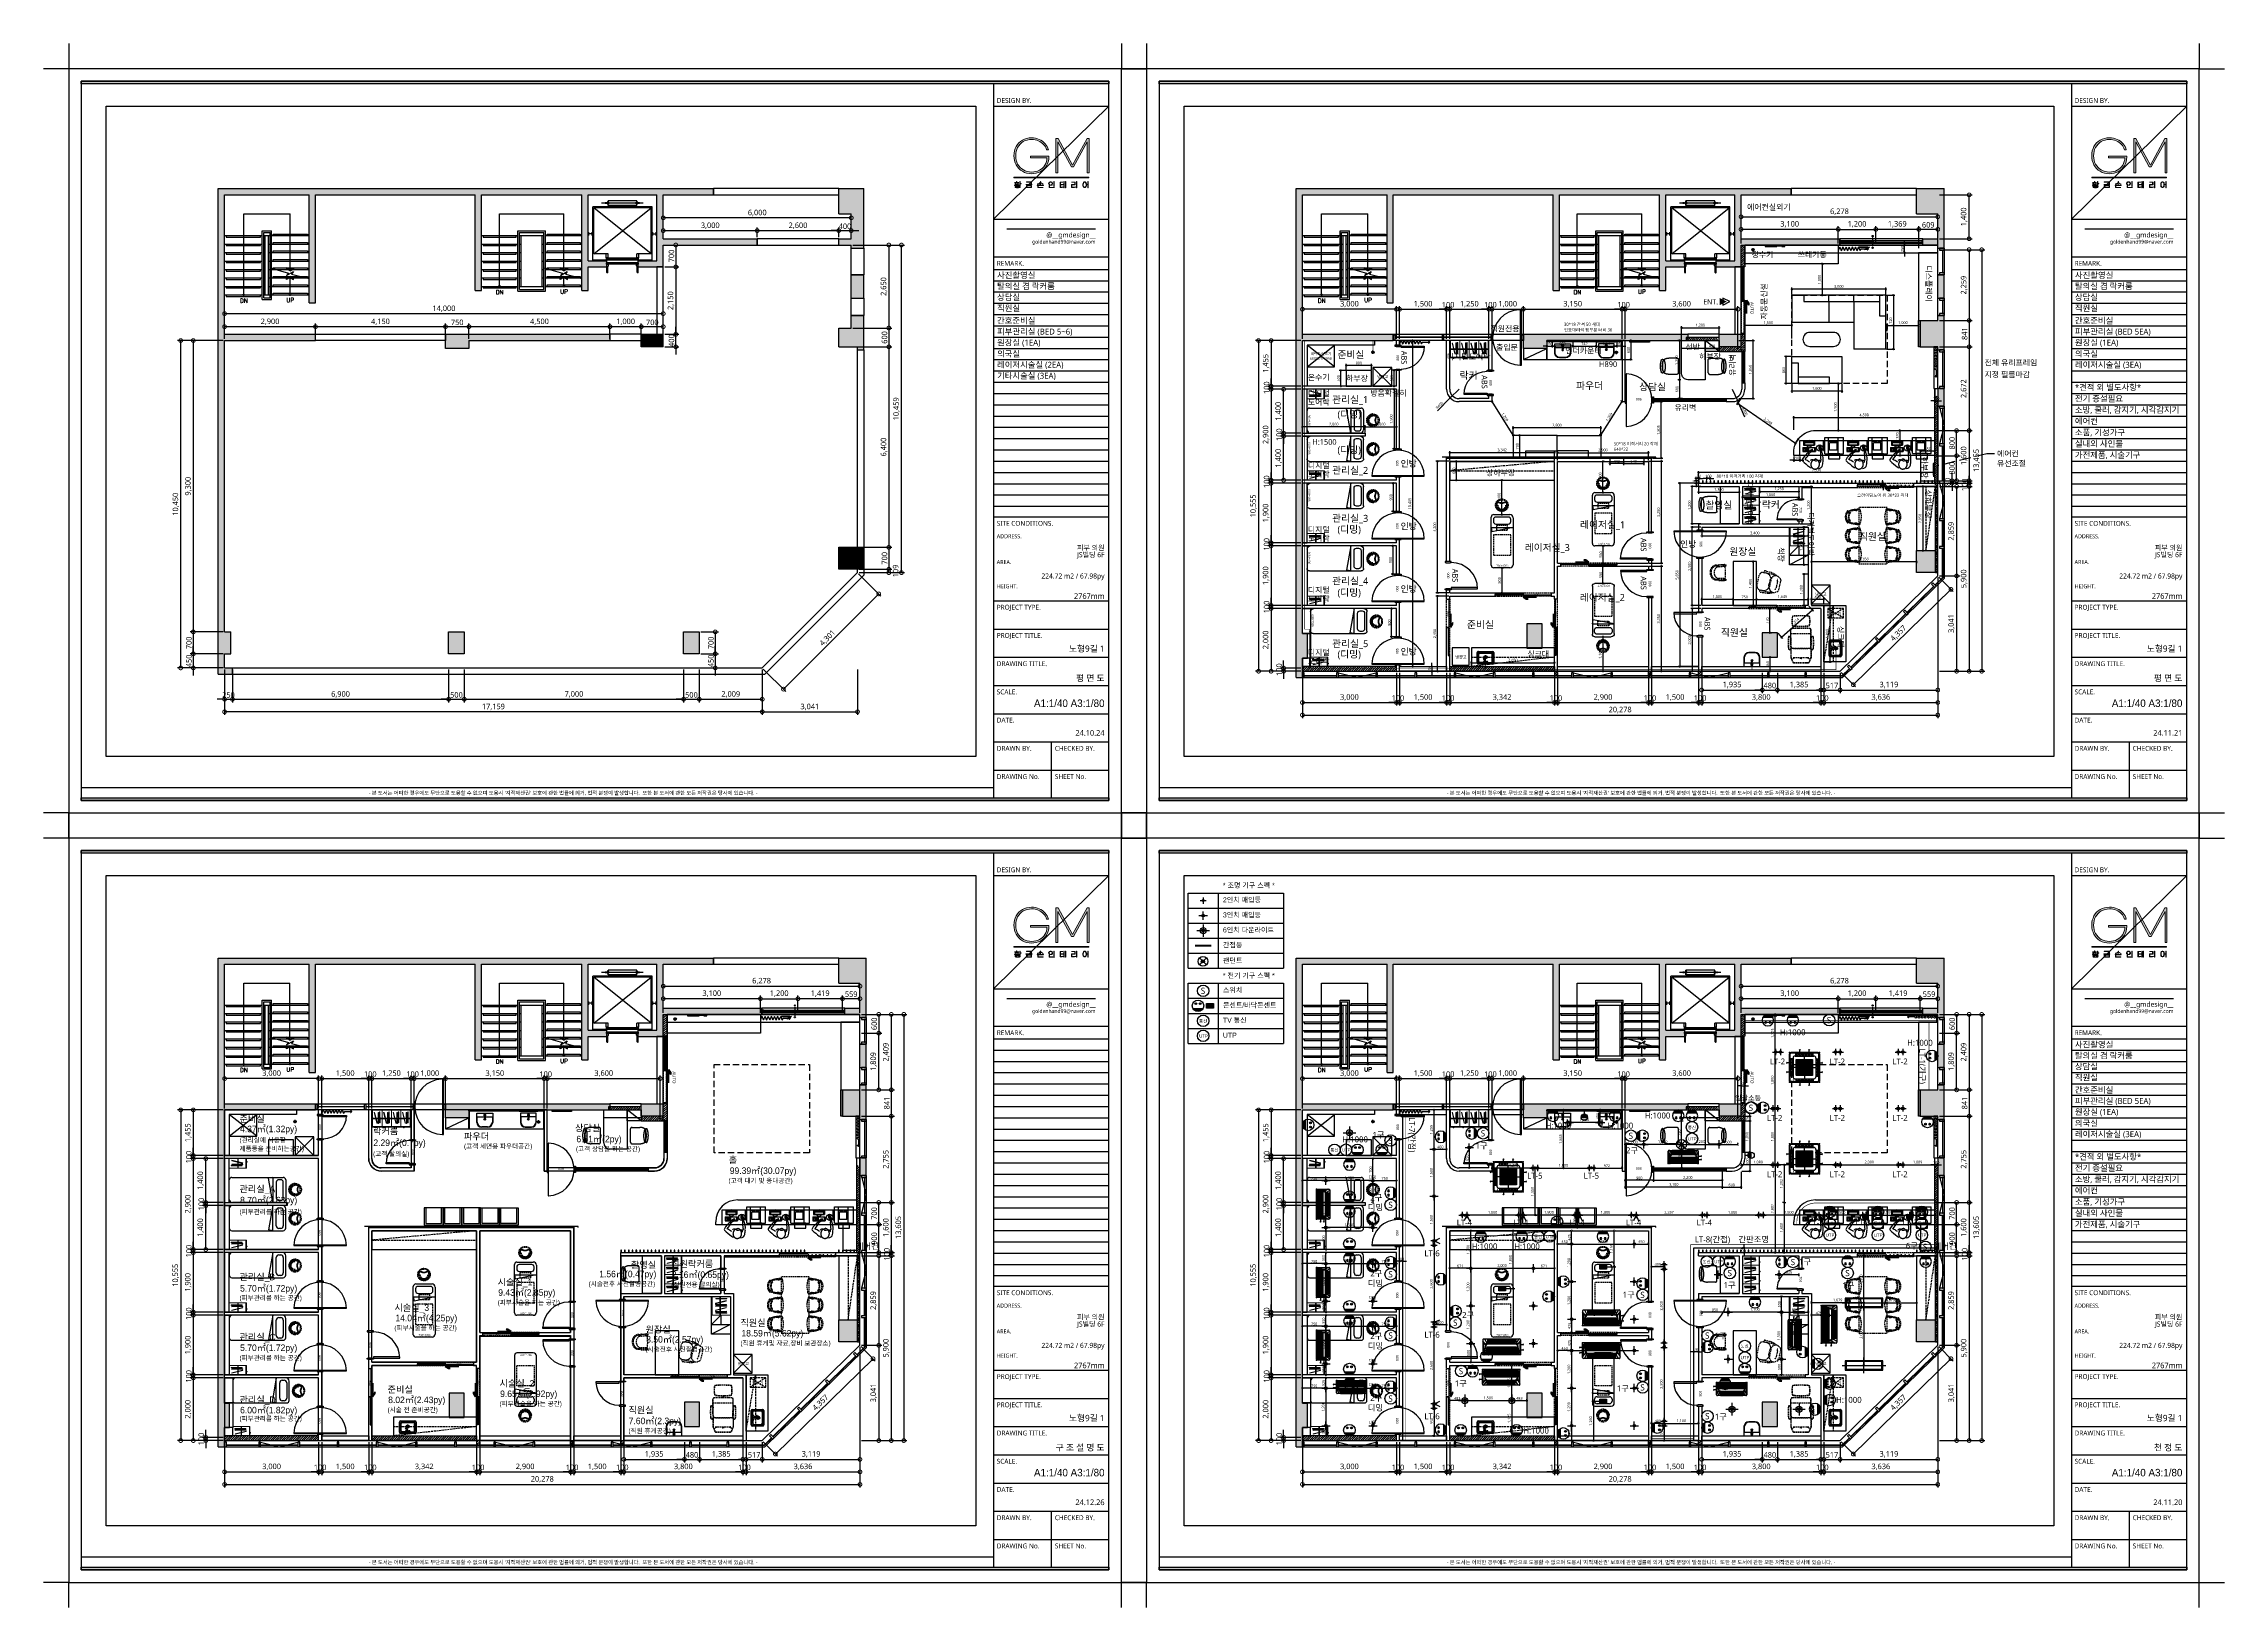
# Model space of a CAD drawing. Extents: x 11477420 to 23072185, y -28506554 to -14238804.
# Drawn here: x 11477420 to 11547020, y -14288724 to -14238804 of the extents above; entities that cross this region are included whole.
import ezdxf
from ezdxf.enums import TextEntityAlignment as Align

# ---------------------------------------------------------------- set-up
doc = ezdxf.new("R2010")
doc.units = 0
doc.header["$LTSCALE"] = 50
doc.header["$MEASUREMENT"] = 0
for name, pattern in [('DASH', [0.35, 0.25, -0.1]), ('DASHEDX2', [1.5, 1, -0.5]), ('DH-HID2', [1.2, 0.8, -0.4]), ('HID', [2.3, 1.5, -0.8]), ('HIDDEN', [0.375, 0.25, -0.125]), ('HIDDEN1', [1.1, 0.7, -0.4])]:
    doc.linetypes.add(name, pattern=pattern)
doc.layers.get('0').update_dxf_attribs({"linetype": 'CONTINUOUS'})
doc.layers.get('DEFPOINTS').update_dxf_attribs({"linetype": 'CONTINUOUS'})
for name, color, linetype in [('0-ELC TEXT', 7, 'CONTINUOUS'), ('01. F-소품', 3, 'CONTINUOUS'), ('03-TEXT', 3, 'CONTINUOUS'), ('03-WAL NEW', 3, 'CONTINUOUS'), ('04_FUR', 6, 'CONTINUOUS'), ('06-FUR', 6, 'CONTINUOUS'), ('06-LIGHT', 4, 'CONTINUOUS'), ('07-DIM WAL', 5, 'CONTINUOUS'), ('1.천장.벽체선(내벽)', 3, 'CONTINUOUS'), ('2.글자선', 60, 'CONTINUOUS'), ('2CONTINUOUS', 2, 'CONTINUOUS'), ('3 가구-붙박이', 6, 'CONTINUOUS'), ('3.기호.계단선', 30, 'CONTINUOUS'), ('4.가구-붙박이', 6, 'CONTINUOUS'), ('5.창호', 4, 'CONTINUOUS'), ('8', 8, 'CONTINUOUS'), ('8.패턴선', 8, 'CONTINUOUS'), ('_U+B808_U+C774_U+C5B4 2', 7, 'CONTINUOUS'), ('BLOCK', 1, 'CONTINUOUS'), ('C-WIN', 4, 'CONTINUOUS'), ('CEIL-DOOR', 6, 'CONTINUOUS'), ('CEIL-LIGHT', 7, 'CONTINUOUS'), ('CEIL_SYM', 4, 'CONTINUOUS'), ('CO-BATH', 6, 'CONTINUOUS'), ('CO-DO-FR', 7, 'CONTINUOUS'), ('CO-DOOR', 8, 'CONTINUOUS'), ('CO-FURB', 6, 'CONTINUOUS'), ('CO-FURB-DN', 9, 'CONTINUOUS'), ('CORE', 7, 'CONTINUOUS'), ('DVM_INDOOR', 7, 'CONTINUOUS'), ('DVM_UNIT_BP', 7, 'CONTINUOUS'), ('DVM_UNIT_DP', 4, 'CONTINUOUS'), ('DVM_UNIT_LP', 3, 'CONTINUOUS'), ('ELEV', 7, 'CONTINUOUS'), ('F-SYM', 7, 'CONTINUOUS'), ('FINISH', 6, 'CONTINUOUS'), ('FORM(YOURNAME)-11', 1, 'CONTINUOUS'), ('FORM(YOURNAME)-11 @ 1', 1, 'CONTINUOUS'), ('FU-FURM', 251, 'DH-HID2'), ('FUR', 11, 'CONTINUOUS'), ('Layer2', 51, 'CONTINUOUS'), ('RC-LIGHT', 7, 'CONTINUOUS'), ('가구', 6, 'CONTINUOUS'), ('설비', 7, 'CONTINUOUS'), ('에어컨', 30, 'DASH')]:
    doc.layers.add(name, color=color, linetype=linetype)
doc.layers.add('Arch', color=8, linetype='CONTINUOUS', lineweight=0)
doc.styles.add('DAWIN', font='NanumSquareR.ttf')
doc.styles.add('ROMANS', font='romans')
doc.styles.add('W-TEXT2', font='Dotum.ttf')
doc.styles.add('YOURNAME', font='HY울릉도M.TTF')
doc.styles.add('돋움', font='Dotum.ttf')
doc.styles.add('맑은 고딕', font='malgun.ttf')
doc.styles.add('코레일둥고', font='Korail_Round_Gothic_Medium.ttf')
doc.linetypes.add('BATTING', pattern='A,0.00254,-2.54,[134,ltypeshp.shx,S=2.54,R=0,X=-2.54,Y=0],-5.08,[134,ltypeshp.shx,S=2.54,R=180,X=2.54,Y=0],-2.54', length=10.16254)
doc.dimstyles.new('40', dxfattribs={"dimscale": 40, "dimtxt": 2.2, "dimasz": 3, "dimexe": 1.25, "dimexo": 0.625, "dimtad": 1, "dimdec": 0, "dimzin": 0, "dimdsep": 46, "dimlunit": 6, "dimtxsty": 'DAWIN', "dimblk1": 'DOTSMALL', "dimblk2": 'DOTSMALL', "dimsah": 1, "dimcen": 0.001, "dimclrd": 1, "dimclre": 1, "dimclrt": 3, "dimadec": 0, "dimazin": 0, "dimtfac": 1, "dimtdec": 0, "dimtix": 1, "dimtmove": 2, "dimatfit": 3, "dimldrblk": 'DOTSMALL', "dimfxl": 0, "dimtolj": 1, "dimtzin": 0, "dimarcsym": 0})
doc.dimstyles.new('80', dxfattribs={"dimscale": 80, "dimtxt": 2.2, "dimasz": 3, "dimexe": 1.25, "dimexo": 0.625, "dimtad": 1, "dimdec": 0, "dimzin": 0, "dimdsep": 46, "dimlunit": 6, "dimtxsty": 'DAWIN', "dimblk1": 'DOTSMALL', "dimblk2": 'DOTSMALL', "dimsah": 1, "dimcen": 0.001, "dimclrd": 1, "dimclre": 1, "dimclrt": 3, "dimadec": 0, "dimazin": 0, "dimtfac": 1, "dimtdec": 0, "dimtix": 1, "dimtmove": 2, "dimatfit": 3, "dimldrblk": 'DOTSMALL', "dimfxl": 0, "dimtolj": 1, "dimtzin": 0, "dimarcsym": 0})
pattern_1 = [(45, (0, 0), (-35.35533906, 35.35533906), [])]
pattern_2 = [(45, (-6e-09, -24560), (-35.35533906, 35.35533906), [])]
pattern_3 = [(0, (0, 0), (11.90625, 23.8125), [0, -23.8125])]
pattern_4 = [(0, (0, 0), (0, 41.275), []), (60, (0, 0), (-35.745, 20.6375), []), (120, (0, 0), (-35.745, -20.6375), [])]

# ---------------------------------------------------------------- blocks, each defined once
blk = doc.blocks.new('block 29')
at = {"layer": '_U+B808_U+C774_U+C5B4 2'}
h = blk.add_hatch(color=35, dxfattribs=at)
h.dxf.hatch_style = 2
edge = h.paths.add_edge_path()
edge.add_spline(control_points=[(626.3, -130.3), (626.1, -130.3), (625.8, -130.4), (625.5, -130.4), (625.5, -130.4), (624.4, -130.4), (624.4, -130.4), (624.4, -130.4), (624.4, -130.2), (624.4, -130.2), (624.4, -130.2), (625.4, -130.2), (625.4, -130.2), (625.4, -130.2), (625.4, -129.9), (625.4, -129.9), (625.2, -129.9), (625, -129.8), (624.8, -129.8), (624.7, -129.7), (624.6, -129.6), (624.6, -129.4), (624.6, -129.3), (624.7, -129.2), (624.8, -129.1), (625, -129), (625.2, -129), (625.5, -129), (625.8, -129), (626, -129), (626.2, -129.1), (626.3, -129.2), (626.4, -129.3), (626.4, -129.4), (626.4, -129.6), (626.3, -129.7), (626.2, -129.8), (626, -129.8), (625.8, -129.9), (625.6, -129.9), (625.6, -129.9), (625.6, -130.2), (625.6, -130.2), (626.2, -130.2), (626.6, -130.2), (626.8, -130.1), (626.8, -130.1), (626.8, -130.2), (626.8, -130.2), (626.7, -130.3), (626.5, -130.3), (626.3, -130.3)], knot_values=[0, 0, 0, 0, 1, 1, 1, 2, 2, 2, 3, 3, 3, 4, 4, 4, 5, 5, 5, 6, 6, 6, 7, 7, 7, 8, 8, 8, 9, 9, 9, 10, 10, 10, 11, 11, 11, 12, 12, 12, 13, 13, 13, 14, 14, 14, 15, 15, 15, 16, 16, 16, 17, 17, 17, 17], degree=3, periodic=0)
h.paths.add_polyline_path([(626.6, -128.8), (624.4, -128.8), (624.4, -128.7), (625.4, -128.7), (625.4, -128.2), (625.6, -128.2), (625.6, -128.7), (626.6, -128.7)])
edge = h.paths.add_edge_path()
edge.add_spline(control_points=[(627, -130.8), (627.2, -130.8), (627.4, -131), (627.4, -131.1), (627.4, -131.3), (627.2, -131.4), (627, -131.5), (626.7, -131.6), (626.4, -131.6), (626, -131.6), (625.6, -131.6), (625.3, -131.6), (625, -131.5), (624.8, -131.4), (624.6, -131.3), (624.6, -131.1), (624.6, -131), (624.8, -130.8), (625, -130.8), (625.3, -130.7), (625.6, -130.6), (626, -130.6), (626.4, -130.6), (626.7, -130.7), (627, -130.8)], knot_values=[0, 0, 0, 0, 1, 1, 1, 2, 2, 2, 3, 3, 3, 4, 4, 4, 5, 5, 5, 6, 6, 6, 7, 7, 7, 8, 8, 8, 8], degree=3, periodic=0)
edge = h.paths.add_edge_path()
edge.add_spline(control_points=[(624.9, -129.7), (625.1, -129.7), (625.3, -129.8), (625.5, -129.8), (625.7, -129.8), (625.9, -129.7), (626.1, -129.7), (626.2, -129.6), (626.3, -129.5), (626.3, -129.4), (626.3, -129.3), (626.2, -129.3), (626.1, -129.2), (625.9, -129.2), (625.7, -129.1), (625.5, -129.1), (625.3, -129.1), (625.1, -129.2), (624.9, -129.2), (624.8, -129.3), (624.7, -129.3), (624.7, -129.4), (624.7, -129.5), (624.8, -129.6), (624.9, -129.7)], knot_values=[0, 0, 0, 0, 1, 1, 1, 2, 2, 2, 3, 3, 3, 4, 4, 4, 5, 5, 5, 6, 6, 6, 7, 7, 7, 8, 8, 8, 8], degree=3, periodic=0)
edge = h.paths.add_edge_path()
edge.add_spline(control_points=[(626.8, -131.4), (627.1, -131.3), (627.2, -131.2), (627.2, -131.1), (627.2, -131), (627.1, -130.9), (626.8, -130.9), (626.6, -130.8), (626.3, -130.8), (626, -130.8), (625.7, -130.8), (625.4, -130.8), (625.2, -130.9), (624.9, -130.9), (624.8, -131), (624.8, -131.1), (624.8, -131.2), (624.9, -131.3), (625.2, -131.4), (625.4, -131.4), (625.7, -131.5), (626, -131.5), (626.3, -131.5), (626.6, -131.4), (626.8, -131.4)], knot_values=[0, 0, 0, 0, 1, 1, 1, 2, 2, 2, 3, 3, 3, 4, 4, 4, 5, 5, 5, 6, 6, 6, 7, 7, 7, 8, 8, 8, 8], degree=3, periodic=0)
h.paths.add_polyline_path([(627.8, -129.3), (627.8, -129.4), (627.3, -129.4), (627.3, -130.5), (627.1, -130.5), (627.1, -128.3), (627.3, -128.3), (627.3, -129.3)])
h = blk.add_hatch(color=35, dxfattribs=at)
h.dxf.hatch_style = 2
h.paths.add_polyline_path([(633.7, -129.9), (630.4, -129.9), (630.4, -129.8), (633.7, -129.8)])
h.paths.add_polyline_path([(633.4, -129.5), (633.2, -129.5), (633.2, -128.5), (630.7, -128.5), (630.7, -128.4), (633.4, -128.4)])
h.paths.add_polyline_path([(633.4, -131.5), (630.7, -131.5), (630.7, -130.4), (633.4, -130.4)])
h.paths.add_polyline_path([(633.2, -131.4), (633.2, -130.5), (630.8, -130.5), (630.8, -131.4)])
h = blk.add_hatch(color=35, dxfattribs=at)
h.dxf.hatch_style = 2
h.paths.add_polyline_path([(639.7, -130.2), (639.7, -130.3), (636.4, -130.3), (636.4, -130.2), (638, -130.2), (638, -129.5), (638.1, -129.5), (638.1, -130.2)])
edge = h.paths.add_edge_path()
edge.add_spline(control_points=[(637.4, -129.5), (637.1, -129.6), (636.8, -129.7), (636.6, -129.7), (636.6, -129.7), (636.6, -129.5), (636.6, -129.5), (636.8, -129.5), (637, -129.5), (637.2, -129.3), (637.5, -129.2), (637.7, -129.1), (637.8, -128.9), (638, -128.7), (638.1, -128.5), (638.1, -128.3), (638.1, -128.3), (638.3, -128.3), (638.3, -128.3), (638.3, -128.5), (638.2, -128.6), (638.1, -128.8), (638.1, -128.8), (639.6, -129.6), (639.6, -129.6), (639.6, -129.6), (639.5, -129.7), (639.5, -129.7), (639.5, -129.7), (638, -128.9), (638, -128.9), (637.8, -129.1), (637.6, -129.3), (637.4, -129.5)], knot_values=[0, 0, 0, 0, 1, 1, 1, 2, 2, 2, 3, 3, 3, 4, 4, 4, 5, 5, 5, 6, 6, 6, 7, 7, 7, 8, 8, 8, 9, 9, 9, 10, 10, 10, 11, 11, 11, 11], degree=3, periodic=0)
h.paths.add_polyline_path([(636.9, -131.4), (639.5, -131.4), (639.5, -131.5), (636.7, -131.5), (636.7, -130.6), (636.9, -130.6)])
h = blk.add_hatch(color=35, dxfattribs=at)
h.dxf.hatch_style = 2
edge = h.paths.add_edge_path()
edge.add_spline(control_points=[(644.1, -128.5), (644.2, -128.6), (644.4, -128.7), (644.4, -128.8), (644.5, -129), (644.6, -129.1), (644.6, -129.3), (644.6, -129.5), (644.5, -129.6), (644.4, -129.8), (644.4, -129.9), (644.2, -130), (644.1, -130.1), (643.9, -130.2), (643.8, -130.2), (643.5, -130.2), (643.3, -130.2), (643.2, -130.2), (643, -130.1), (642.8, -130), (642.7, -129.9), (642.7, -129.8), (642.6, -129.6), (642.5, -129.5), (642.5, -129.3), (642.5, -129.1), (642.6, -129), (642.7, -128.8), (642.7, -128.7), (642.8, -128.6), (643, -128.5), (643.2, -128.4), (643.3, -128.4), (643.5, -128.4), (643.8, -128.4), (643.9, -128.4), (644.1, -128.5)], knot_values=[0, 0, 0, 0, 1, 1, 1, 2, 2, 2, 3, 3, 3, 4, 4, 4, 5, 5, 5, 6, 6, 6, 7, 7, 7, 8, 8, 8, 9, 9, 9, 10, 10, 10, 11, 11, 11, 12, 12, 12, 12], degree=3, periodic=0)
edge = h.paths.add_edge_path()
edge.add_spline(control_points=[(643.1, -128.6), (643, -128.7), (642.9, -128.8), (642.8, -128.9), (642.7, -129), (642.7, -129.2), (642.7, -129.3), (642.7, -129.5), (642.7, -129.6), (642.8, -129.7), (642.9, -129.8), (643, -129.9), (643.1, -130), (643.2, -130.1), (643.4, -130.1), (643.5, -130.1), (643.7, -130.1), (643.9, -130.1), (644, -130), (644.1, -129.9), (644.2, -129.8), (644.3, -129.7), (644.4, -129.6), (644.4, -129.5), (644.4, -129.3), (644.4, -129.2), (644.4, -129), (644.3, -128.9), (644.2, -128.8), (644.1, -128.7), (644, -128.6), (643.9, -128.6), (643.7, -128.5), (643.5, -128.5), (643.4, -128.5), (643.2, -128.6), (643.1, -128.6)], knot_values=[0, 0, 0, 0, 1, 1, 1, 2, 2, 2, 3, 3, 3, 4, 4, 4, 5, 5, 5, 6, 6, 6, 7, 7, 7, 8, 8, 8, 9, 9, 9, 10, 10, 10, 11, 11, 11, 12, 12, 12, 12], degree=3, periodic=0)
h.paths.add_polyline_path([(643, -131.4), (645.6, -131.4), (645.6, -131.5), (642.8, -131.5), (642.8, -130.5), (643, -130.5)])
h.paths.add_polyline_path([(645.5, -130.8), (645.3, -130.8), (645.3, -128.3), (645.5, -128.3)])
h = blk.add_hatch(color=35, dxfattribs=at)
h.dxf.hatch_style = 2
edge = h.paths.add_edge_path()
edge.add_spline(control_points=[(649.1, -131.2), (649.4, -131.2), (649.6, -131.2), (649.8, -131.2), (649.9, -131.2), (650.1, -131.1), (650.2, -131.1), (650.2, -131.1), (650.2, -131.2), (650.2, -131.2), (650, -131.3), (649.6, -131.4), (649.1, -131.4), (649.1, -131.4), (648.6, -131.4), (648.6, -131.4), (648.6, -131.4), (648.6, -128.5), (648.6, -128.5), (648.6, -128.5), (650.1, -128.5), (650.1, -128.5), (650.1, -128.5), (650.1, -128.6), (650.1, -128.6), (650.1, -128.6), (648.8, -128.6), (648.8, -128.6), (648.8, -128.6), (648.8, -129.8), (648.8, -129.8), (648.8, -129.8), (649.9, -129.8), (649.9, -129.8), (649.9, -129.8), (649.9, -130), (649.9, -130), (649.9, -130), (648.8, -130), (648.8, -130), (648.8, -130), (648.8, -131.2), (648.8, -131.2), (648.8, -131.2), (649.1, -131.2), (649.1, -131.2)], knot_values=[0, 0, 0, 0, 1, 1, 1, 2, 2, 2, 3, 3, 3, 4, 4, 4, 5, 5, 5, 6, 6, 6, 7, 7, 7, 8, 8, 8, 9, 9, 9, 10, 10, 10, 11, 11, 11, 12, 12, 12, 13, 13, 13, 14, 14, 14, 15, 15, 15, 15], degree=3, periodic=0)
h.paths.add_polyline_path([(650.6, -128.3), (650.8, -128.3), (650.8, -131.6), (650.6, -131.6), (650.6, -129.9), (650.1, -129.9), (650.1, -129.8), (650.6, -129.8)])
h.paths.add_polyline_path([(651.6, -128.3), (651.6, -131.6), (651.4, -131.6), (651.4, -128.3)])
h = blk.add_hatch(color=35, dxfattribs=at)
h.dxf.hatch_style = 2
edge = h.paths.add_edge_path()
edge.add_spline(control_points=[(656.6, -130), (656.6, -130), (654.9, -130), (654.9, -130), (654.9, -130), (654.9, -131.2), (654.9, -131.2), (654.9, -131.2), (656.1, -131.2), (656.1, -131.2), (656.2, -131.2), (656.4, -131.2), (656.5, -131.2), (656.7, -131.2), (656.8, -131.1), (656.9, -131.1), (656.9, -131.1), (656.9, -131.2), (656.9, -131.2), (656.8, -131.3), (656.7, -131.3), (656.6, -131.3), (656.4, -131.4), (656.2, -131.4), (656.1, -131.4), (656.1, -131.4), (654.7, -131.4), (654.7, -131.4), (654.7, -131.4), (654.7, -129.8), (654.7, -129.8), (654.7, -129.8), (656.4, -129.8), (656.4, -129.8), (656.4, -129.8), (656.4, -128.6), (656.4, -128.6), (656.4, -128.6), (654.7, -128.6), (654.7, -128.6), (654.7, -128.6), (654.7, -128.5), (654.7, -128.5), (654.7, -128.5), (656.6, -128.5), (656.6, -128.5), (656.6, -128.5), (656.6, -130), (656.6, -130)], knot_values=[0, 0, 0, 0, 1, 1, 1, 2, 2, 2, 3, 3, 3, 4, 4, 4, 5, 5, 5, 6, 6, 6, 7, 7, 7, 8, 8, 8, 9, 9, 9, 10, 10, 10, 11, 11, 11, 12, 12, 12, 13, 13, 13, 14, 14, 14, 15, 15, 15, 16, 16, 16, 16], degree=3, periodic=0)
h.paths.add_polyline_path([(657.5, -131.6), (657.3, -131.6), (657.3, -128.3), (657.5, -128.3)])
h = blk.add_hatch(color=35, dxfattribs=at)
h.dxf.hatch_style = 2
edge = h.paths.add_edge_path()
edge.add_spline(control_points=[(663.6, -128.3), (663.6, -128.3), (663.6, -131.6), (663.6, -131.6), (663.6, -131.6), (663.4, -131.6), (663.4, -131.6), (663.4, -131.6), (663.4, -129.9), (663.4, -129.9), (663.4, -129.9), (662.6, -129.9), (662.6, -129.9), (662.6, -130.3), (662.6, -130.5), (662.5, -130.8), (662.4, -131), (662.3, -131.2), (662.1, -131.3), (662, -131.4), (661.8, -131.4), (661.7, -131.4), (661.5, -131.4), (661.3, -131.4), (661.2, -131.3), (661, -131.2), (660.9, -131), (660.8, -130.8), (660.7, -130.5), (660.7, -130.3), (660.7, -129.9), (660.7, -129.6), (660.7, -129.3), (660.8, -129.1), (660.9, -128.9), (661, -128.7), (661.2, -128.6), (661.3, -128.5), (661.5, -128.4), (661.7, -128.4), (661.8, -128.4), (662, -128.5), (662.1, -128.6), (662.3, -128.7), (662.4, -128.8), (662.5, -129), (662.5, -129.2), (662.6, -129.5), (662.6, -129.8), (662.6, -129.8), (663.4, -129.8), (663.4, -129.8), (663.4, -129.8), (663.4, -128.3), (663.4, -128.3), (663.4, -128.3), (663.6, -128.3), (663.6, -128.3)], knot_values=[0, 0, 0, 0, 1, 1, 1, 2, 2, 2, 3, 3, 3, 4, 4, 4, 5, 5, 5, 6, 6, 6, 7, 7, 7, 8, 8, 8, 9, 9, 9, 10, 10, 10, 11, 11, 11, 12, 12, 12, 13, 13, 13, 14, 14, 14, 15, 15, 15, 16, 16, 16, 17, 17, 17, 18, 18, 18, 19, 19, 19, 19], degree=3, periodic=0)
edge = h.paths.add_edge_path()
edge.add_spline(control_points=[(662.1, -131.1), (662.2, -131), (662.3, -130.9), (662.3, -130.7), (662.4, -130.5), (662.4, -130.2), (662.4, -129.9), (662.4, -129.6), (662.4, -129.4), (662.3, -129.2), (662.3, -129), (662.2, -128.8), (662.1, -128.7), (661.9, -128.6), (661.8, -128.6), (661.7, -128.6), (661.5, -128.6), (661.4, -128.6), (661.2, -128.7), (661.1, -128.8), (661, -129), (661, -129.2), (660.9, -129.4), (660.9, -129.6), (660.9, -129.9), (660.9, -130.2), (660.9, -130.5), (661, -130.7), (661, -130.9), (661.1, -131), (661.2, -131.1), (661.4, -131.2), (661.5, -131.3), (661.7, -131.3), (661.8, -131.3), (661.9, -131.2), (662.1, -131.1)], knot_values=[0, 0, 0, 0, 1, 1, 1, 2, 2, 2, 3, 3, 3, 4, 4, 4, 5, 5, 5, 6, 6, 6, 7, 7, 7, 8, 8, 8, 9, 9, 9, 10, 10, 10, 11, 11, 11, 12, 12, 12, 12], degree=3, periodic=0)
at = {"layer": '_U+B808_U+C774_U+C5B4 2', "lineweight": 0}
for points in [[(626.6, -128.8), (624.4, -128.8), (624.4, -128.7), (625.4, -128.7), (625.4, -128.2), (625.6, -128.2), (625.6, -128.7), (626.6, -128.7), (626.6, -128.8)], [(627.8, -129.3), (627.8, -129.4), (627.3, -129.4), (627.3, -130.5), (627.1, -130.5), (627.1, -128.3), (627.3, -128.3), (627.3, -129.3), (627.8, -129.3)], [(633.7, -129.9), (630.4, -129.9), (630.4, -129.8), (633.7, -129.8), (633.7, -129.9)], [(633.4, -129.5), (633.2, -129.5), (633.2, -128.5), (630.7, -128.5), (630.7, -128.4), (633.4, -128.4), (633.4, -129.5)], [(633.4, -131.5), (630.7, -131.5), (630.7, -130.4), (633.4, -130.4), (633.4, -131.5)], [(633.2, -131.4), (633.2, -130.5), (630.8, -130.5), (630.8, -131.4), (633.2, -131.4)], [(639.7, -130.2), (639.7, -130.3), (636.4, -130.3), (636.4, -130.2), (638, -130.2), (638, -129.5), (638.1, -129.5), (638.1, -130.2), (639.7, -130.2)], [(636.9, -131.4), (639.5, -131.4), (639.5, -131.5), (636.7, -131.5), (636.7, -130.6), (636.9, -130.6), (636.9, -131.4)], [(643, -131.4), (645.6, -131.4), (645.6, -131.5), (642.8, -131.5), (642.8, -130.5), (643, -130.5), (643, -131.4)], [(645.5, -130.8), (645.3, -130.8), (645.3, -128.3), (645.5, -128.3), (645.5, -130.8)], [(650.6, -128.3), (650.8, -128.3), (650.8, -131.6), (650.6, -131.6), (650.6, -129.9), (650.1, -129.9), (650.1, -129.8), (650.6, -129.8), (650.6, -128.3)], [(651.6, -128.3), (651.6, -131.6), (651.4, -131.6), (651.4, -128.3), (651.6, -128.3)], [(657.5, -131.6), (657.3, -131.6), (657.3, -128.3), (657.5, -128.3), (657.5, -131.6)]]:
    blk.add_lwpolyline(points, dxfattribs=at)
for points, knots in [([(626.3, -130.3), (626.1, -130.3), (625.8, -130.4), (625.5, -130.4), (625.5, -130.4), (624.4, -130.4), (624.4, -130.4), (624.4, -130.4), (624.4, -130.2), (624.4, -130.2), (624.4, -130.2), (625.4, -130.2), (625.4, -130.2), (625.4, -130.2), (625.4, -129.9), (625.4, -129.9), (625.2, -129.9), (625, -129.8), (624.8, -129.8), (624.7, -129.7), (624.6, -129.6), (624.6, -129.4), (624.6, -129.3), (624.7, -129.2), (624.8, -129.1), (625, -129), (625.2, -129), (625.5, -129), (625.8, -129), (626, -129), (626.2, -129.1), (626.3, -129.2), (626.4, -129.3), (626.4, -129.4), (626.4, -129.6), (626.3, -129.7), (626.2, -129.8), (626, -129.8), (625.8, -129.9), (625.6, -129.9), (625.6, -129.9), (625.6, -130.2), (625.6, -130.2), (626.2, -130.2), (626.6, -130.2), (626.8, -130.1), (626.8, -130.1), (626.8, -130.2), (626.8, -130.2), (626.7, -130.3), (626.5, -130.3), (626.3, -130.3)], [0, 0, 0, 0, 1, 1, 1, 2, 2, 2, 3, 3, 3, 4, 4, 4, 5, 5, 5, 6, 6, 6, 7, 7, 7, 8, 8, 8, 9, 9, 9, 10, 10, 10, 11, 11, 11, 12, 12, 12, 13, 13, 13, 14, 14, 14, 15, 15, 15, 16, 16, 16, 17, 17, 17, 17]), ([(627, -130.8), (627.2, -130.8), (627.4, -131), (627.4, -131.1), (627.4, -131.3), (627.2, -131.4), (627, -131.5), (626.7, -131.6), (626.4, -131.6), (626, -131.6), (625.6, -131.6), (625.3, -131.6), (625, -131.5), (624.8, -131.4), (624.6, -131.3), (624.6, -131.1), (624.6, -131), (624.8, -130.8), (625, -130.8), (625.3, -130.7), (625.6, -130.6), (626, -130.6), (626.4, -130.6), (626.7, -130.7), (627, -130.8)], [0, 0, 0, 0, 1, 1, 1, 2, 2, 2, 3, 3, 3, 4, 4, 4, 5, 5, 5, 6, 6, 6, 7, 7, 7, 8, 8, 8, 8]), ([(624.9, -129.7), (625.1, -129.7), (625.3, -129.8), (625.5, -129.8), (625.7, -129.8), (625.9, -129.7), (626.1, -129.7), (626.2, -129.6), (626.3, -129.5), (626.3, -129.4), (626.3, -129.3), (626.2, -129.3), (626.1, -129.2), (625.9, -129.2), (625.7, -129.1), (625.5, -129.1), (625.3, -129.1), (625.1, -129.2), (624.9, -129.2), (624.8, -129.3), (624.7, -129.3), (624.7, -129.4), (624.7, -129.5), (624.8, -129.6), (624.9, -129.7)], [0, 0, 0, 0, 1, 1, 1, 2, 2, 2, 3, 3, 3, 4, 4, 4, 5, 5, 5, 6, 6, 6, 7, 7, 7, 8, 8, 8, 8]), ([(626.8, -131.4), (627.1, -131.3), (627.2, -131.2), (627.2, -131.1), (627.2, -131), (627.1, -130.9), (626.8, -130.9), (626.6, -130.8), (626.3, -130.8), (626, -130.8), (625.7, -130.8), (625.4, -130.8), (625.2, -130.9), (624.9, -130.9), (624.8, -131), (624.8, -131.1), (624.8, -131.2), (624.9, -131.3), (625.2, -131.4), (625.4, -131.4), (625.7, -131.5), (626, -131.5), (626.3, -131.5), (626.6, -131.4), (626.8, -131.4)], [0, 0, 0, 0, 1, 1, 1, 2, 2, 2, 3, 3, 3, 4, 4, 4, 5, 5, 5, 6, 6, 6, 7, 7, 7, 8, 8, 8, 8]), ([(637.4, -129.5), (637.1, -129.6), (636.8, -129.7), (636.6, -129.7), (636.6, -129.7), (636.6, -129.5), (636.6, -129.5), (636.8, -129.5), (637, -129.5), (637.2, -129.3), (637.5, -129.2), (637.7, -129.1), (637.8, -128.9), (638, -128.7), (638.1, -128.5), (638.1, -128.3), (638.1, -128.3), (638.3, -128.3), (638.3, -128.3), (638.3, -128.5), (638.2, -128.6), (638.1, -128.8), (638.1, -128.8), (639.6, -129.6), (639.6, -129.6), (639.6, -129.6), (639.5, -129.7), (639.5, -129.7), (639.5, -129.7), (638, -128.9), (638, -128.9), (637.8, -129.1), (637.6, -129.3), (637.4, -129.5)], [0, 0, 0, 0, 1, 1, 1, 2, 2, 2, 3, 3, 3, 4, 4, 4, 5, 5, 5, 6, 6, 6, 7, 7, 7, 8, 8, 8, 9, 9, 9, 10, 10, 10, 11, 11, 11, 11]), ([(644.1, -128.5), (644.2, -128.6), (644.4, -128.7), (644.4, -128.8), (644.5, -129), (644.6, -129.1), (644.6, -129.3), (644.6, -129.5), (644.5, -129.6), (644.4, -129.8), (644.4, -129.9), (644.2, -130), (644.1, -130.1), (643.9, -130.2), (643.8, -130.2), (643.5, -130.2), (643.3, -130.2), (643.2, -130.2), (643, -130.1), (642.8, -130), (642.7, -129.9), (642.7, -129.8), (642.6, -129.6), (642.5, -129.5), (642.5, -129.3), (642.5, -129.1), (642.6, -129), (642.7, -128.8), (642.7, -128.7), (642.8, -128.6), (643, -128.5), (643.2, -128.4), (643.3, -128.4), (643.5, -128.4), (643.8, -128.4), (643.9, -128.4), (644.1, -128.5)], [0, 0, 0, 0, 1, 1, 1, 2, 2, 2, 3, 3, 3, 4, 4, 4, 5, 5, 5, 6, 6, 6, 7, 7, 7, 8, 8, 8, 9, 9, 9, 10, 10, 10, 11, 11, 11, 12, 12, 12, 12]), ([(643.1, -128.6), (643, -128.7), (642.9, -128.8), (642.8, -128.9), (642.7, -129), (642.7, -129.2), (642.7, -129.3), (642.7, -129.5), (642.7, -129.6), (642.8, -129.7), (642.9, -129.8), (643, -129.9), (643.1, -130), (643.2, -130.1), (643.4, -130.1), (643.5, -130.1), (643.7, -130.1), (643.9, -130.1), (644, -130), (644.1, -129.9), (644.2, -129.8), (644.3, -129.7), (644.4, -129.6), (644.4, -129.5), (644.4, -129.3), (644.4, -129.2), (644.4, -129), (644.3, -128.9), (644.2, -128.8), (644.1, -128.7), (644, -128.6), (643.9, -128.6), (643.7, -128.5), (643.5, -128.5), (643.4, -128.5), (643.2, -128.6), (643.1, -128.6)], [0, 0, 0, 0, 1, 1, 1, 2, 2, 2, 3, 3, 3, 4, 4, 4, 5, 5, 5, 6, 6, 6, 7, 7, 7, 8, 8, 8, 9, 9, 9, 10, 10, 10, 11, 11, 11, 12, 12, 12, 12]), ([(649.1, -131.2), (649.4, -131.2), (649.6, -131.2), (649.8, -131.2), (649.9, -131.2), (650.1, -131.1), (650.2, -131.1), (650.2, -131.1), (650.2, -131.2), (650.2, -131.2), (650, -131.3), (649.6, -131.4), (649.1, -131.4), (649.1, -131.4), (648.6, -131.4), (648.6, -131.4), (648.6, -131.4), (648.6, -128.5), (648.6, -128.5), (648.6, -128.5), (650.1, -128.5), (650.1, -128.5), (650.1, -128.5), (650.1, -128.6), (650.1, -128.6), (650.1, -128.6), (648.8, -128.6), (648.8, -128.6), (648.8, -128.6), (648.8, -129.8), (648.8, -129.8), (648.8, -129.8), (649.9, -129.8), (649.9, -129.8), (649.9, -129.8), (649.9, -130), (649.9, -130), (649.9, -130), (648.8, -130), (648.8, -130), (648.8, -130), (648.8, -131.2), (648.8, -131.2), (648.8, -131.2), (649.1, -131.2), (649.1, -131.2)], [0, 0, 0, 0, 1, 1, 1, 2, 2, 2, 3, 3, 3, 4, 4, 4, 5, 5, 5, 6, 6, 6, 7, 7, 7, 8, 8, 8, 9, 9, 9, 10, 10, 10, 11, 11, 11, 12, 12, 12, 13, 13, 13, 14, 14, 14, 15, 15, 15, 15]), ([(656.6, -130), (656.6, -130), (654.9, -130), (654.9, -130), (654.9, -130), (654.9, -131.2), (654.9, -131.2), (654.9, -131.2), (656.1, -131.2), (656.1, -131.2), (656.2, -131.2), (656.4, -131.2), (656.5, -131.2), (656.7, -131.2), (656.8, -131.1), (656.9, -131.1), (656.9, -131.1), (656.9, -131.2), (656.9, -131.2), (656.8, -131.3), (656.7, -131.3), (656.6, -131.3), (656.4, -131.4), (656.2, -131.4), (656.1, -131.4), (656.1, -131.4), (654.7, -131.4), (654.7, -131.4), (654.7, -131.4), (654.7, -129.8), (654.7, -129.8), (654.7, -129.8), (656.4, -129.8), (656.4, -129.8), (656.4, -129.8), (656.4, -128.6), (656.4, -128.6), (656.4, -128.6), (654.7, -128.6), (654.7, -128.6), (654.7, -128.6), (654.7, -128.5), (654.7, -128.5), (654.7, -128.5), (656.6, -128.5), (656.6, -128.5), (656.6, -128.5), (656.6, -130), (656.6, -130)], [0, 0, 0, 0, 1, 1, 1, 2, 2, 2, 3, 3, 3, 4, 4, 4, 5, 5, 5, 6, 6, 6, 7, 7, 7, 8, 8, 8, 9, 9, 9, 10, 10, 10, 11, 11, 11, 12, 12, 12, 13, 13, 13, 14, 14, 14, 15, 15, 15, 16, 16, 16, 16]), ([(663.6, -128.3), (663.6, -128.3), (663.6, -131.6), (663.6, -131.6), (663.6, -131.6), (663.4, -131.6), (663.4, -131.6), (663.4, -131.6), (663.4, -129.9), (663.4, -129.9), (663.4, -129.9), (662.6, -129.9), (662.6, -129.9), (662.6, -130.3), (662.6, -130.5), (662.5, -130.8), (662.4, -131), (662.3, -131.2), (662.1, -131.3), (662, -131.4), (661.8, -131.4), (661.7, -131.4), (661.5, -131.4), (661.3, -131.4), (661.2, -131.3), (661, -131.2), (660.9, -131), (660.8, -130.8), (660.7, -130.5), (660.7, -130.3), (660.7, -129.9), (660.7, -129.6), (660.7, -129.3), (660.8, -129.1), (660.9, -128.9), (661, -128.7), (661.2, -128.6), (661.3, -128.5), (661.5, -128.4), (661.7, -128.4), (661.8, -128.4), (662, -128.5), (662.1, -128.6), (662.3, -128.7), (662.4, -128.8), (662.5, -129), (662.5, -129.2), (662.6, -129.5), (662.6, -129.8), (662.6, -129.8), (663.4, -129.8), (663.4, -129.8), (663.4, -129.8), (663.4, -128.3), (663.4, -128.3), (663.4, -128.3), (663.6, -128.3), (663.6, -128.3)], [0, 0, 0, 0, 1, 1, 1, 2, 2, 2, 3, 3, 3, 4, 4, 4, 5, 5, 5, 6, 6, 6, 7, 7, 7, 8, 8, 8, 9, 9, 9, 10, 10, 10, 11, 11, 11, 12, 12, 12, 13, 13, 13, 14, 14, 14, 15, 15, 15, 16, 16, 16, 17, 17, 17, 18, 18, 18, 19, 19, 19, 19]), ([(662.1, -131.1), (662.2, -131), (662.3, -130.9), (662.3, -130.7), (662.4, -130.5), (662.4, -130.2), (662.4, -129.9), (662.4, -129.6), (662.4, -129.4), (662.3, -129.2), (662.3, -129), (662.2, -128.8), (662.1, -128.7), (661.9, -128.6), (661.8, -128.6), (661.7, -128.6), (661.5, -128.6), (661.4, -128.6), (661.2, -128.7), (661.1, -128.8), (661, -129), (661, -129.2), (660.9, -129.4), (660.9, -129.6), (660.9, -129.9), (660.9, -130.2), (660.9, -130.5), (661, -130.7), (661, -130.9), (661.1, -131), (661.2, -131.1), (661.4, -131.2), (661.5, -131.3), (661.7, -131.3), (661.8, -131.3), (661.9, -131.2), (662.1, -131.1)], [0, 0, 0, 0, 1, 1, 1, 2, 2, 2, 3, 3, 3, 4, 4, 4, 5, 5, 5, 6, 6, 6, 7, 7, 7, 8, 8, 8, 9, 9, 9, 10, 10, 10, 11, 11, 11, 12, 12, 12, 12])]:
    blk.add_open_spline(points, degree=3, knots=knots, dxfattribs=at)
blk = doc.blocks.new('block 30')
at = {"layer": '_U+B808_U+C774_U+C5B4 2'}
h = blk.add_hatch(color=35, dxfattribs=at)
h.dxf.hatch_style = 2
edge = h.paths.add_edge_path()
edge.add_spline(control_points=[(637.5, -105.8), (638.8, -106.4), (639.8, -107.1), (640.7, -108.1), (641.5, -109), (642.1, -110.1), (642.4, -111.3), (642.4, -111.3), (641.4, -111.3), (641.4, -111.3), (641.1, -110.3), (640.6, -109.3), (639.8, -108.5), (639.1, -107.7), (638.1, -107), (637, -106.6), (635.9, -106.1), (634.7, -105.9), (633.4, -105.9), (631.8, -105.9), (630.3, -106.2), (629, -107), (627.8, -107.7), (626.8, -108.8), (626, -110.1), (625.3, -111.4), (625, -112.9), (625, -114.5), (625, -116.2), (625.3, -117.7), (626, -119), (626.8, -120.3), (627.8, -121.3), (629.1, -122.1), (630.3, -122.8), (631.8, -123.2), (633.5, -123.2), (635, -123.2), (636.3, -122.9), (637.6, -122.2), (638.8, -121.6), (639.7, -120.7), (640.5, -119.5), (641.2, -118.4), (641.6, -117), (641.6, -115.6), (641.6, -115.6), (632.9, -115.6), (632.9, -115.6), (632.9, -115.6), (632.9, -114.7), (632.9, -114.7), (632.9, -114.7), (642.6, -114.7), (642.6, -114.7), (642.6, -114.7), (642.6, -115.3), (642.6, -115.3), (642.6, -117), (642.2, -118.5), (641.4, -119.8), (640.6, -121.2), (639.5, -122.2), (638.1, -123), (636.7, -123.7), (635.1, -124.1), (633.4, -124.1), (631.6, -124.1), (629.9, -123.7), (628.5, -122.8), (627.1, -122), (626, -120.9), (625.2, -119.4), (624.4, -118), (624, -116.4), (624, -114.5), (624, -112.7), (624.4, -111.1), (625.2, -109.6), (626, -108.2), (627.1, -107), (628.5, -106.2), (629.9, -105.4), (631.6, -105), (633.4, -105), (634.9, -105), (636.3, -105.3), (637.5, -105.8)], knot_values=[0, 0, 0, 0, 1, 1, 1, 2, 2, 2, 3, 3, 3, 4, 4, 4, 5, 5, 5, 6, 6, 6, 7, 7, 7, 8, 8, 8, 9, 9, 9, 10, 10, 10, 11, 11, 11, 12, 12, 12, 13, 13, 13, 14, 14, 14, 15, 15, 15, 16, 16, 16, 17, 17, 17, 18, 18, 18, 19, 19, 19, 20, 20, 20, 21, 21, 21, 22, 22, 22, 23, 23, 23, 24, 24, 24, 25, 25, 25, 26, 26, 26, 27, 27, 27, 28, 28, 28, 29, 29, 29, 29], degree=3, periodic=0)
h = blk.add_hatch(color=35, dxfattribs=at)
h.dxf.hatch_style = 2
h.paths.add_polyline_path([(646.4, -105.4), (647.5, -105.4), (655.2, -119.6), (662.9, -105.4), (664, -105.4), (664, -123.7), (663, -123.7), (663, -107.2), (655.7, -120.5), (654.6, -120.5), (647.4, -107.2), (647.4, -123.7), (646.4, -123.7)])
at = {"layer": '_U+B808_U+C774_U+C5B4 2', "lineweight": 0}
blk.add_lwpolyline([(646.4, -105.4), (647.5, -105.4), (655.2, -119.6), (662.9, -105.4), (664, -105.4), (664, -123.7), (663, -123.7), (663, -107.2), (655.7, -120.5), (654.6, -120.5), (647.4, -107.2), (647.4, -123.7), (646.4, -123.7), (646.4, -105.4)], dxfattribs=at)
blk.add_open_spline([(637.5, -105.8), (638.8, -106.4), (639.8, -107.1), (640.7, -108.1), (641.5, -109), (642.1, -110.1), (642.4, -111.3), (642.4, -111.3), (641.4, -111.3), (641.4, -111.3), (641.1, -110.3), (640.6, -109.3), (639.8, -108.5), (639.1, -107.7), (638.1, -107), (637, -106.6), (635.9, -106.1), (634.7, -105.9), (633.4, -105.9), (631.8, -105.9), (630.3, -106.2), (629, -107), (627.8, -107.7), (626.8, -108.8), (626, -110.1), (625.3, -111.4), (625, -112.9), (625, -114.5), (625, -116.2), (625.3, -117.7), (626, -119), (626.8, -120.3), (627.8, -121.3), (629.1, -122.1), (630.3, -122.8), (631.8, -123.2), (633.5, -123.2), (635, -123.2), (636.3, -122.9), (637.6, -122.2), (638.8, -121.6), (639.7, -120.7), (640.5, -119.5), (641.2, -118.4), (641.6, -117), (641.6, -115.6), (641.6, -115.6), (632.9, -115.6), (632.9, -115.6), (632.9, -115.6), (632.9, -114.7), (632.9, -114.7), (632.9, -114.7), (642.6, -114.7), (642.6, -114.7), (642.6, -114.7), (642.6, -115.3), (642.6, -115.3), (642.6, -117), (642.2, -118.5), (641.4, -119.8), (640.6, -121.2), (639.5, -122.2), (638.1, -123), (636.7, -123.7), (635.1, -124.1), (633.4, -124.1), (631.6, -124.1), (629.9, -123.7), (628.5, -122.8), (627.1, -122), (626, -120.9), (625.2, -119.4), (624.4, -118), (624, -116.4), (624, -114.5), (624, -112.7), (624.4, -111.1), (625.2, -109.6), (626, -108.2), (627.1, -107), (628.5, -106.2), (629.9, -105.4), (631.6, -105), (633.4, -105), (634.9, -105), (636.3, -105.3), (637.5, -105.8)], degree=3, knots=[0, 0, 0, 0, 1, 1, 1, 2, 2, 2, 3, 3, 3, 4, 4, 4, 5, 5, 5, 6, 6, 6, 7, 7, 7, 8, 8, 8, 9, 9, 9, 10, 10, 10, 11, 11, 11, 12, 12, 12, 13, 13, 13, 14, 14, 14, 15, 15, 15, 16, 16, 16, 17, 17, 17, 18, 18, 18, 19, 19, 19, 20, 20, 20, 21, 21, 21, 22, 22, 22, 23, 23, 23, 24, 24, 24, 25, 25, 25, 26, 26, 26, 27, 27, 27, 28, 28, 28, 29, 29, 29, 29], dxfattribs=at)
blk = doc.blocks.new('block 28')
at = {"layer": '_U+B808_U+C774_U+C5B4 2'}
for name in ['block 30', 'block 29']:
    blk.add_blockref(name, (0, 0), dxfattribs=at)
blk = doc.blocks.new('block 27')
at = {"layer": '_U+B808_U+C774_U+C5B4 2'}
h = blk.add_hatch(color=35, dxfattribs=at)
h.dxf.hatch_style = 2
h.paths.add_polyline_path([(663.8, -126.3), (624, -126.3), (624, -125.9), (663.8, -125.9)])
at = {"layer": '_U+B808_U+C774_U+C5B4 2', "lineweight": 0}
blk.add_lwpolyline([(663.8, -126.3), (624, -126.3), (624, -125.9), (663.8, -125.9), (663.8, -126.3)], dxfattribs=at)
at = {"layer": '_U+B808_U+C774_U+C5B4 2'}
blk.add_blockref('block 28', (0, 0), dxfattribs=at)
blk = doc.blocks.new('FORM-PLAN')
at = {"layer": 'FORM(YOURNAME)-11'}
h = blk.add_hatch(color=256, dxfattribs=at)
h.dxf.hatch_style = 1
h.paths.add_polyline_path([(-71444, 55115), (10556, 55115), (10556, 54915), (-71444, 54915)])
h.paths.add_polyline_path([(-71444, -2085), (10556, -2085), (10556, -2285), (-71444, -2285)])
at = {"layer": 'DEFPOINTS', "color": 158}
for p, q in [((1346, 54915), (1346, -2085)), ((10556, 53115), (1346, 44093)), ((1346, 53115), (10556, 53115)), ((1346, 44093), (10556, 44093)), ((1346, -1285), (-71444, -1285))]:
    blk.add_line(p, q, dxfattribs=at)
at = {"layer": 'DEFPOINTS', "color": 1}
for points in [[(-72444, 58115), (-72444, 56115), (-74444, 56115)], [(11556, 58115), (11556, 56115), (13556, 56115)], [(-72444, -5285), (-72444, -3285), (-74444, -3285)], [(11556, -5285), (11556, -3285), (13556, -3285)]]:
    blk.add_lwpolyline(points, dxfattribs=at)
at = {"layer": 'DEFPOINTS', "color": 158}
for points in [[(-71444, -2285), (10556, -2285), (10556, 55115), (-71444, 55115)], [(-69444, 53115), (-64, 53115), (-64, 1215), (-69444, 1215)]]:
    blk.add_lwpolyline(points, close=True, dxfattribs=at)
at = {"layer": 'FORM(YOURNAME)-11', "color": 251}
blk.add_line((2415, 43323), (9487, 43323), dxfattribs=at)
at = {"layer": 'FORM(YOURNAME)-11', "color": 14}
for p, q in [((1346, 41093), (10556, 41093)), ((1346, 40093), (10556, 40093)), ((1346, 39193), (10556, 39193)), ((1346, 38293), (10556, 38293)), ((1346, 37393), (10556, 37393)), ((1346, 36493), (10556, 36493)), ((1346, 35593), (10556, 35593)), ((1346, 34693), (10556, 34693)), ((1346, 33793), (10556, 33793)), ((1346, 32893), (10556, 32893)), ((1346, 31993), (10556, 31993)), ((1346, 31093), (10556, 31093)), ((1346, 30193), (10556, 30193)), ((1346, 29293), (10556, 29293)), ((1346, 28393), (10556, 28393)), ((1346, 27493), (10556, 27493)), ((1346, 26593), (10556, 26593)), ((1346, 25693), (10556, 25693)), ((1346, 24793), (10556, 24793)), ((1346, 23893), (10556, 23893)), ((1346, 22993), (10556, 22993)), ((1346, 22093), (10556, 22093)), ((1346, 21193), (10556, 21193)), ((1346, 20344), (10556, 20344)), ((1346, 13651), (10556, 13651)), ((1346, 11398), (10556, 11398)), ((1346, 9146), (10556, 9146)), ((1346, 6893), (10556, 6893)), ((1346, 4641), (10556, 4641)), ((1346, 2388), (10556, 2388)), ((5951, 2388), (5951, -2085)), ((1346, 136), (10556, 136))]:
    blk.add_line(p, q, dxfattribs=at)
at = {"layer": 'FORM(YOURNAME)-11', "color": 250}
blk.add_lwpolyline([(-72444, -3285), (11556, -3285), (11556, 56115), (-72444, 56115)], close=True, dxfattribs=at)
at = {"layer": 'FORM(YOURNAME)-11'}
for points in [[(-71444, 55115), (10556, 55115), (10556, 54915), (-71444, 54915)], [(-71444, -2085), (10556, -2085), (10556, -2285), (-71444, -2285)]]:
    blk.add_lwpolyline(points, close=True, dxfattribs=at)
at = {"layer": '_U+B808_U+C774_U+C5B4 2', "xscale": 150, "yscale": 150, "zscale": 150}
blk.add_blockref('block 27', (-90629, 66345), dxfattribs=at)
at = {"layer": 'FORM(YOURNAME)-11', "color": 14, "style": '맑은 고딕'}
for s, height, p in [('DESIGN BY.', 386.1, (1603, 53577)), ('REMARK.', 386.1, (1603, 40579)), ('SITE CONDITIONS.', 386.14, (1603, 19829)), ('PROJECT TYPE.', 386.14, (1603, 13136)), ('PROJECT TITLE.', 386.14, (1603, 10883)), ('DRAWING TITLE.', 386.14, (1603, 8631)), ('SCALE.', 386.1, (1603, 6378)), ('DATE.', 386.1, (1603, 4126)), ('DRAWN BY.', 386.1, (1603, 1873)), ('CHECKED BY.', 386.14, (6240, 1873)), ('DRAWING No.', 386.14, (1603, -379)), ('SHEET No.', 386.1, (6240, -379))]:
    blk.add_text(s, height=height, dxfattribs=at).set_placement(p, align=Align.MIDDLE_LEFT)
for s, height, p in [('goldenhand99@naver.com', 300, (9487, 42154)), ('@__gmdesign__', 400, (9487, 42649))]:
    blk.add_text(s, height=height, dxfattribs=at).set_placement(p, align=Align.RIGHT)
at = {"layer": 'FORM(YOURNAME)-11', "color": 251, "style": '맑은 고딕'}
for s, p in [('ADDRESS.', (1603, 18799)), ('AREA.', (1603, 16740)), ('HEIGHT.', (1603, 14809))]:
    blk.add_text(s, height=321.8, dxfattribs=at).set_placement(p, align=Align.MIDDLE_LEFT)
at = {"layer": 'FORM(YOURNAME)-11', "color": 1, "style": '맑은 고딕'}
blk.add_text("- 본 도서는 어떠한 경우에도 무단으로 도용할 수 없으며 도용시 '지적재산권' 보호에 관한 법률에 의거, 법적 분쟁이 발생합니다.  또한 본 도서에 관한 모든 저작권은 당사에 있습니다. -", height=300, dxfattribs=at).set_placement((-32990, -1685), align=Align.MIDDLE_CENTER)
at = {"layer": 'FORM(YOURNAME)-11', "color": 3, "style": 'YOURNAME'}
for tag, height, p in [('2', 450, (9905, 17544)), ('1', 450, (9905, 18188)), ('3', 450, (9905, 16257)), ('4', 450, (9905, 14326)), ('5', 515, (9905, 12009)), ('6', 515, (9905, 9757)), ('7', 515, (9905, 7504)), ('8', 515, (9905, 5252)), ('9', 515, (9905, 2999)), ('10', 515, (5655, 811)), ('11', 515, (9905, 747)), ('12', 515, (5655, -1441)), ('13', 515, (9905, -1441))]:
    blk.add_attdef(tag, text='', height=height, dxfattribs=at).set_placement(p, align=Align.MIDDLE_RIGHT)
blk = doc.blocks.new('*U527')
at = {"layer": 'F-SYM'}
ref = blk.add_blockref('FORM-PLAN', (11507198, -14262051), dxfattribs=dict(at, xscale=0.4, yscale=0.4, zscale=0.4))
ref.add_attrib('4', '2767mm', dxfattribs={"layer": 'FORM(YOURNAME)-11', "color": 3, "height": 180, "style": '맑은 고딕'}).set_placement((11511280, -14256350), align=Align.TOP_RIGHT)
ref.add_attrib('3', '224.72 m2 / 67.98py', dxfattribs={"layer": 'FORM(YOURNAME)-11', "color": 3, "height": 160, "style": '맑은 고딕'}).set_placement((11511280, -14255720), align=Align.TOP_RIGHT)
ref.add_attrib('2', 'JS빌딩 6F', dxfattribs={"layer": 'FORM(YOURNAME)-11', "color": 3, "height": 160, "style": '맑은 고딕'}).set_placement((11511280, -14255039), align=Align.TOP_RIGHT)
ref.add_attrib('1', '피부 의원', dxfattribs={"layer": 'FORM(YOURNAME)-11', "color": 3, "height": 160, "style": '맑은 고딕'}).set_placement((11511280, -14254816), align=Align.TOP_RIGHT)
ref.add_attrib('6', '노형9길 1', dxfattribs={"layer": 'FORM(YOURNAME)-11', "color": 3, "height": 200, "style": '맑은 고딕'}).set_placement((11511280, -14258019), align=Align.TOP_RIGHT)
ref.add_attrib('7', '평 면 도', dxfattribs={"layer": 'FORM(YOURNAME)-11', "color": 3, "height": 200, "style": '맑은 고딕'}).set_placement((11511280, -14258960), align=Align.TOP_RIGHT)
ref.add_attrib('8', 'A1:1/40 A3:1/80', dxfattribs={"layer": 'FORM(YOURNAME)-11 @ 1', "color": 3, "height": 240, "style": 'YOURNAME'}).set_placement((11511280, -14259862), align=Align.MIDDLE_RIGHT)
ref.add_attrib('9', '24.10.24', dxfattribs={"layer": 'FORM(YOURNAME)-11', "color": 3, "height": 180, "style": '맑은 고딕'}).set_placement((11511280, -14260719), align=Align.TOP_RIGHT)
blk = doc.blocks.new('_DOTSMALL')
at = {"color": 0, "linetype": 'ByBlock', "const_width": 0.5}
blk.add_lwpolyline([(-0.0625, 0, 1), (0.0625, 0, 1)], format="xyb", close=True, dxfattribs=at)
blk = doc.blocks.new('*D20')
at = {"layer": '07-DIM WAL', "color": 1, "lineweight": -2, "ltscale": 30}
for p, q in [((11503246, -14245234), (11504496, -14245234)), ((11504396, -14245234), (11504396, -14247884)), ((11503246, -14247884), (11504496, -14247884))]:
    blk.add_line(p, q, dxfattribs=at)
at = {"layer": 'DEFPOINTS', "color": 0, "ltscale": 30}
for p in [(11503196, -14245234), (11503196, -14247884), (11504396, -14247884)]:
    blk.add_point(p, dxfattribs=at)
at = {"layer": '07-DIM WAL', "color": 1, "lineweight": -2, "ltscale": 30, "xscale": 240, "yscale": 240, "zscale": 240}
for p, rotation in [((11504396, -14245234), 90), ((11504396, -14247884), 270)]:
    blk.add_blockref('_DOTSMALL', p, dxfattribs=dict(at, rotation=rotation))
at = {"layer": '07-DIM WAL', "color": 3, "ltscale": 30, "insert": (11504241, -14246559), "char_height": 176, "attachment_point": 5, "rotation": 90, "style": 'DAWIN'}
blk.add_mtext('\\A1;2,650', dxfattribs=at)
blk = doc.blocks.new('*D21')
at = {"layer": '07-DIM WAL', "color": 1, "lineweight": -2, "ltscale": 30}
for p, q in [((11503246, -14247884), (11504496, -14247884)), ((11503246, -14248484), (11504496, -14248484)), ((11504396, -14247884), (11504396, -14248484))]:
    blk.add_line(p, q, dxfattribs=at)
at = {"layer": 'DEFPOINTS', "color": 0, "ltscale": 30}
for p in [(11503196, -14247884), (11503196, -14248484), (11504396, -14248484)]:
    blk.add_point(p, dxfattribs=at)
at = {"layer": '07-DIM WAL', "color": 1, "lineweight": -2, "ltscale": 30, "xscale": 240, "yscale": 240, "zscale": 240}
for p, rotation in [((11504396, -14247884), 90), ((11504396, -14248484), 270)]:
    blk.add_blockref('_DOTSMALL', p, dxfattribs=dict(at, rotation=rotation))
at = {"layer": '07-DIM WAL', "color": 3, "ltscale": 30, "insert": (11504258, -14248184), "char_height": 176, "attachment_point": 5, "rotation": 90, "style": 'DAWIN'}
blk.add_mtext('\\A1;600', dxfattribs=at)
blk = doc.blocks.new('*D22')
at = {"layer": '07-DIM WAL', "color": 1, "lineweight": -2, "ltscale": 30}
for p, q in [((11503446, -14248484), (11504496, -14248484)), ((11504396, -14248484), (11504396, -14254884)), ((11503446, -14254884), (11504496, -14254884))]:
    blk.add_line(p, q, dxfattribs=at)
at = {"layer": 'DEFPOINTS', "color": 0, "ltscale": 30}
for p in [(11503396, -14248484), (11503396, -14254884), (11504396, -14254884)]:
    blk.add_point(p, dxfattribs=at)
at = {"layer": '07-DIM WAL', "color": 1, "lineweight": -2, "ltscale": 30, "xscale": 240, "yscale": 240, "zscale": 240}
for p, rotation in [((11504396, -14248484), 90), ((11504396, -14254884), 270)]:
    blk.add_blockref('_DOTSMALL', p, dxfattribs=dict(at, rotation=rotation))
at = {"layer": '07-DIM WAL', "color": 3, "ltscale": 30, "insert": (11504241, -14251684), "char_height": 176, "attachment_point": 5, "rotation": 90, "style": 'DAWIN'}
blk.add_mtext('\\A1;6,400', dxfattribs=at)
blk = doc.blocks.new('*D23')
at = {"layer": '07-DIM WAL', "color": 1, "lineweight": -2, "ltscale": 30}
for p, q in [((11503446, -14254884), (11504496, -14254884)), ((11504396, -14254884), (11504396, -14255584)), ((11503446, -14255584), (11504496, -14255584))]:
    blk.add_line(p, q, dxfattribs=at)
at = {"layer": 'DEFPOINTS', "color": 0, "ltscale": 30}
for p in [(11503396, -14254884), (11503396, -14255584), (11504396, -14255584)]:
    blk.add_point(p, dxfattribs=at)
at = {"layer": '07-DIM WAL', "color": 1, "lineweight": -2, "ltscale": 30, "xscale": 240, "yscale": 240, "zscale": 240}
for p, rotation in [((11504396, -14254884), 90), ((11504396, -14255584), 270)]:
    blk.add_blockref('_DOTSMALL', p, dxfattribs=dict(at, rotation=rotation))
at = {"layer": '07-DIM WAL', "color": 3, "ltscale": 30, "insert": (11504258, -14255234), "char_height": 176, "attachment_point": 5, "rotation": 90, "style": 'DAWIN'}
blk.add_mtext('\\A1;700', dxfattribs=at)
blk = doc.blocks.new('*D24')
at = {"layer": '07-DIM WAL', "color": 1, "lineweight": -2, "ltscale": 30}
for p, q in [((11503446, -14255584), (11504496, -14255584)), ((11503446, -14255693), (11504496, -14255693)), ((11504396, -14255693), (11504396, -14255584))]:
    blk.add_line(p, q, dxfattribs=at)
at = {"layer": 'DEFPOINTS', "color": 0, "ltscale": 30}
for p in [(11503396, -14255584), (11503396, -14255693), (11504396, -14255584)]:
    blk.add_point(p, dxfattribs=at)
at = {"layer": '07-DIM WAL', "color": 1, "lineweight": -2, "ltscale": 30, "xscale": 240, "yscale": 240, "zscale": 240}
for p, rotation in [((11504396, -14255584), 90), ((11504396, -14255693), 270)]:
    blk.add_blockref('_DOTSMALL', p, dxfattribs=dict(at, rotation=rotation))
at = {"layer": '07-DIM WAL', "color": 3, "ltscale": 30, "insert": (11504613, -14255639), "char_height": 176, "attachment_point": 5, "rotation": 90, "style": 'DAWIN'}
blk.add_mtext('\\A1;109', dxfattribs=at)
blk = doc.blocks.new('*D25')
at = {"layer": '07-DIM WAL', "color": 1, "lineweight": -2, "ltscale": 30}
for p, q in [((11483196, -14258784), (11483196, -14260234)), ((11500355, -14258784), (11500355, -14260234)), ((11500355, -14260134), (11483196, -14260134))]:
    blk.add_line(p, q, dxfattribs=at)
at = {"layer": 'DEFPOINTS', "color": 0, "ltscale": 30}
for p in [(11483196, -14258734), (11500355, -14258734), (11483196, -14260134)]:
    blk.add_point(p, dxfattribs=at)
at = {"layer": '07-DIM WAL', "color": 1, "lineweight": -2, "ltscale": 30, "xscale": 240, "yscale": 240, "zscale": 240, "rotation": 180}
blk.add_blockref('_DOTSMALL', (11483196, -14260134), dxfattribs=at)
at = {"layer": '07-DIM WAL', "color": 1, "lineweight": -2, "ltscale": 30, "xscale": 240, "yscale": 240, "zscale": 240}
blk.add_blockref('_DOTSMALL', (11500355, -14260134), dxfattribs=at)
at = {"layer": '07-DIM WAL', "color": 3, "ltscale": 30, "insert": (11491775, -14259980), "char_height": 176, "attachment_point": 5, "style": 'DAWIN'}
blk.add_mtext('\\A1;17,159', dxfattribs=at)
blk = doc.blocks.new('*D26')
at = {"layer": '07-DIM WAL', "color": 1, "lineweight": -2, "ltscale": 30}
for p, q in [((11483196, -14258784), (11483196, -14259834)), ((11483446, -14258784), (11483446, -14259834)), ((11483196, -14259734), (11482956, -14259734)), ((11483196, -14259734), (11483446, -14259734)), ((11483446, -14259734), (11483686, -14259734))]:
    blk.add_line(p, q, dxfattribs=at)
at = {"layer": 'DEFPOINTS', "color": 0, "ltscale": 30}
for p in [(11483196, -14258734), (11483446, -14258734), (11483446, -14259734)]:
    blk.add_point(p, dxfattribs=at)
at = {"layer": '07-DIM WAL', "color": 1, "lineweight": -2, "ltscale": 30, "xscale": 240, "yscale": 240, "zscale": 240}
blk.add_blockref('_DOTSMALL', (11483196, -14259734), dxfattribs=at)
at = {"layer": '07-DIM WAL', "color": 1, "lineweight": -2, "ltscale": 30, "xscale": 240, "yscale": 240, "zscale": 240, "rotation": 180}
blk.add_blockref('_DOTSMALL', (11483446, -14259734), dxfattribs=at)
at = {"layer": '07-DIM WAL', "color": 3, "ltscale": 30, "insert": (11483321, -14259596), "char_height": 176, "attachment_point": 5, "style": 'DAWIN'}
blk.add_mtext('\\A1;250', dxfattribs=at)
blk = doc.blocks.new('*D27')
at = {"layer": '07-DIM WAL', "color": 1, "lineweight": -2, "ltscale": 30}
for p, q in [((11483446, -14258784), (11483446, -14259834)), ((11490346, -14258784), (11490346, -14259834)), ((11483446, -14259734), (11490346, -14259734))]:
    blk.add_line(p, q, dxfattribs=at)
at = {"layer": 'DEFPOINTS', "color": 0, "ltscale": 30}
for p in [(11483446, -14258734), (11490346, -14258734), (11490346, -14259734)]:
    blk.add_point(p, dxfattribs=at)
at = {"layer": '07-DIM WAL', "color": 1, "lineweight": -2, "ltscale": 30, "xscale": 240, "yscale": 240, "zscale": 240, "rotation": 180}
blk.add_blockref('_DOTSMALL', (11483446, -14259734), dxfattribs=at)
at = {"layer": '07-DIM WAL', "color": 1, "lineweight": -2, "ltscale": 30, "xscale": 240, "yscale": 240, "zscale": 240}
blk.add_blockref('_DOTSMALL', (11490346, -14259734), dxfattribs=at)
at = {"layer": '07-DIM WAL', "color": 3, "ltscale": 30, "insert": (11486896, -14259580), "char_height": 176, "attachment_point": 5, "style": 'DAWIN'}
blk.add_mtext('\\A1;6,900', dxfattribs=at)
blk = doc.blocks.new('*D28')
at = {"layer": '07-DIM WAL', "color": 1, "lineweight": -2, "ltscale": 30}
for p, q in [((11500355, -14258784), (11500355, -14260234)), ((11503396, -14258784), (11503396, -14260234)), ((11500355, -14260134), (11503396, -14260134))]:
    blk.add_line(p, q, dxfattribs=at)
at = {"layer": 'DEFPOINTS', "color": 0, "ltscale": 30}
for p in [(11500355, -14258734), (11503396, -14258734), (11503396, -14260134)]:
    blk.add_point(p, dxfattribs=at)
at = {"layer": '07-DIM WAL', "color": 1, "lineweight": -2, "ltscale": 30, "xscale": 240, "yscale": 240, "zscale": 240, "rotation": 180}
blk.add_blockref('_DOTSMALL', (11500355, -14260134), dxfattribs=at)
at = {"layer": '07-DIM WAL', "color": 1, "lineweight": -2, "ltscale": 30, "xscale": 240, "yscale": 240, "zscale": 240}
blk.add_blockref('_DOTSMALL', (11503396, -14260134), dxfattribs=at)
at = {"layer": '07-DIM WAL', "color": 3, "ltscale": 30, "insert": (11501875, -14259980), "char_height": 176, "attachment_point": 5, "style": 'DAWIN'}
blk.add_mtext('\\A1;3,041', dxfattribs=at)
blk = doc.blocks.new('*D29')
at = {"layer": '07-DIM WAL', "color": 1, "lineweight": -2, "ltscale": 30}
for p, q in [((11503431, -14255728), (11504144, -14256441)), ((11501032, -14259412), (11504074, -14256370)), ((11500390, -14258770), (11501103, -14259483))]:
    blk.add_line(p, q, dxfattribs=at)
at = {"layer": 'DEFPOINTS', "color": 0, "ltscale": 30}
for p in [(11503396, -14255693), (11504074, -14256370), (11500355, -14258734)]:
    blk.add_point(p, dxfattribs=at)
at = {"layer": '07-DIM WAL', "color": 1, "lineweight": -2, "ltscale": 30, "xscale": 240, "yscale": 240, "zscale": 240}
for p, rotation in [((11504074, -14256370), 45), ((11501032, -14259412), 225)]:
    blk.add_blockref('_DOTSMALL', p, dxfattribs=dict(at, rotation=rotation))
at = {"layer": '07-DIM WAL', "color": 3, "ltscale": 30, "insert": (11502443, -14257782), "char_height": 176, "attachment_point": 5, "rotation": 45, "style": 'DAWIN'}
blk.add_mtext('\\A1;4,301', dxfattribs=at)
blk = doc.blocks.new('*D30')
at = {"layer": '07-DIM WAL', "color": 1, "lineweight": -2, "ltscale": 30}
for p, q in [((11483146, -14248284), (11481696, -14248284)), ((11481796, -14258734), (11481796, -14248284)), ((11483146, -14258734), (11481696, -14258734))]:
    blk.add_line(p, q, dxfattribs=at)
at = {"layer": 'DEFPOINTS', "color": 0, "ltscale": 30}
for p in [(11481796, -14248284), (11483196, -14248284), (11483196, -14258734)]:
    blk.add_point(p, dxfattribs=at)
at = {"layer": '07-DIM WAL', "color": 1, "lineweight": -2, "ltscale": 30, "xscale": 240, "yscale": 240, "zscale": 240}
for p, rotation in [((11481796, -14248284), 90), ((11481796, -14258734), 270)]:
    blk.add_blockref('_DOTSMALL', p, dxfattribs=dict(at, rotation=rotation))
at = {"layer": '07-DIM WAL', "color": 3, "ltscale": 30, "insert": (11481641, -14253509), "char_height": 176, "attachment_point": 5, "rotation": 90, "style": 'DAWIN'}
blk.add_mtext('\\A1;10,450', dxfattribs=at)
blk = doc.blocks.new('*D31')
at = {"layer": '07-DIM WAL', "color": 1, "lineweight": -2, "ltscale": 30}
for p, q in [((11483146, -14248284), (11482096, -14248284)), ((11482196, -14248284), (11482196, -14257584)), ((11483146, -14257584), (11482096, -14257584))]:
    blk.add_line(p, q, dxfattribs=at)
at = {"layer": 'DEFPOINTS', "color": 0, "ltscale": 30}
for p in [(11483196, -14248284), (11482196, -14257584), (11483196, -14257584)]:
    blk.add_point(p, dxfattribs=at)
at = {"layer": '07-DIM WAL', "color": 1, "lineweight": -2, "ltscale": 30, "xscale": 240, "yscale": 240, "zscale": 240}
for p, rotation in [((11482196, -14248284), 90), ((11482196, -14257584), 270)]:
    blk.add_blockref('_DOTSMALL', p, dxfattribs=dict(at, rotation=rotation))
at = {"layer": '07-DIM WAL', "color": 3, "ltscale": 30, "insert": (11482041, -14252934), "char_height": 176, "attachment_point": 5, "rotation": 90, "style": 'DAWIN'}
blk.add_mtext('\\A1;9,300', dxfattribs=at)
blk = doc.blocks.new('*D32')
at = {"layer": '07-DIM WAL', "color": 1, "lineweight": -2, "ltscale": 30}
for p, q in [((11483146, -14257584), (11482096, -14257584)), ((11482196, -14257584), (11482196, -14258284)), ((11483146, -14258284), (11482096, -14258284))]:
    blk.add_line(p, q, dxfattribs=at)
at = {"layer": 'DEFPOINTS', "color": 0, "ltscale": 30}
for p in [(11483196, -14257584), (11482196, -14258284), (11483196, -14258284)]:
    blk.add_point(p, dxfattribs=at)
at = {"layer": '07-DIM WAL', "color": 1, "lineweight": -2, "ltscale": 30, "xscale": 240, "yscale": 240, "zscale": 240}
for p, rotation in [((11482196, -14257584), 90), ((11482196, -14258284), 270)]:
    blk.add_blockref('_DOTSMALL', p, dxfattribs=dict(at, rotation=rotation))
at = {"layer": '07-DIM WAL', "color": 3, "ltscale": 30, "insert": (11482058, -14257934), "char_height": 176, "attachment_point": 5, "rotation": 90, "style": 'DAWIN'}
blk.add_mtext('\\A1;700', dxfattribs=at)
blk = doc.blocks.new('*D33')
at = {"layer": '07-DIM WAL', "color": 1, "lineweight": -2, "ltscale": 30}
for p, q in [((11482196, -14258284), (11482196, -14258044)), ((11483146, -14258284), (11482096, -14258284)), ((11483146, -14258734), (11482096, -14258734)), ((11482196, -14258284), (11482196, -14258734)), ((11482196, -14258734), (11482196, -14258974))]:
    blk.add_line(p, q, dxfattribs=at)
at = {"layer": 'DEFPOINTS', "color": 0, "ltscale": 30}
for p in [(11482196, -14258734), (11483196, -14258284), (11483196, -14258734)]:
    blk.add_point(p, dxfattribs=at)
at = {"layer": '07-DIM WAL', "color": 1, "lineweight": -2, "ltscale": 30, "xscale": 240, "yscale": 240, "zscale": 240}
for p, rotation in [((11482196, -14258284), 270), ((11482196, -14258734), 90)]:
    blk.add_blockref('_DOTSMALL', p, dxfattribs=dict(at, rotation=rotation))
at = {"layer": '07-DIM WAL', "color": 3, "ltscale": 30, "insert": (11482058, -14258509), "char_height": 176, "attachment_point": 5, "rotation": 90, "style": 'DAWIN'}
blk.add_mtext('\\A1;450', dxfattribs=at)
blk = doc.blocks.new('*D34')
at = {"layer": '07-DIM WAL', "color": 1, "lineweight": -2, "ltscale": 30}
for p, q in [((11503296, -14245234), (11504896, -14245234)), ((11504796, -14255693), (11504796, -14245234)), ((11503446, -14255693), (11504896, -14255693))]:
    blk.add_line(p, q, dxfattribs=at)
at = {"layer": 'DEFPOINTS', "color": 0, "ltscale": 30}
for p in [(11503246, -14245234), (11504796, -14245234), (11503396, -14255693)]:
    blk.add_point(p, dxfattribs=at)
at = {"layer": '07-DIM WAL', "color": 1, "lineweight": -2, "ltscale": 30, "xscale": 240, "yscale": 240, "zscale": 240}
for p, rotation in [((11504796, -14245234), 90), ((11504796, -14255693), 270)]:
    blk.add_blockref('_DOTSMALL', p, dxfattribs=dict(at, rotation=rotation))
at = {"layer": '07-DIM WAL', "color": 3, "ltscale": 30, "insert": (11504641, -14250464), "char_height": 176, "attachment_point": 5, "rotation": 90, "style": 'DAWIN'}
blk.add_mtext('\\A1;10,459', dxfattribs=at)
blk = doc.blocks.new('*D35')
at = {"layer": '07-DIM WAL', "color": 1, "lineweight": -2, "ltscale": 30}
for p, q in [((11490346, -14258784), (11490346, -14259834)), ((11490846, -14258784), (11490846, -14259834)), ((11490346, -14259734), (11490106, -14259734)), ((11490346, -14259734), (11490846, -14259734)), ((11490846, -14259734), (11491086, -14259734))]:
    blk.add_line(p, q, dxfattribs=at)
at = {"layer": 'DEFPOINTS', "color": 0, "ltscale": 30}
for p in [(11490346, -14258734), (11490846, -14258734), (11490846, -14259734)]:
    blk.add_point(p, dxfattribs=at)
at = {"layer": '07-DIM WAL', "color": 1, "lineweight": -2, "ltscale": 30, "xscale": 240, "yscale": 240, "zscale": 240}
blk.add_blockref('_DOTSMALL', (11490346, -14259734), dxfattribs=at)
at = {"layer": '07-DIM WAL', "color": 1, "lineweight": -2, "ltscale": 30, "xscale": 240, "yscale": 240, "zscale": 240, "rotation": 180}
blk.add_blockref('_DOTSMALL', (11490846, -14259734), dxfattribs=at)
at = {"layer": '07-DIM WAL', "color": 3, "ltscale": 30, "insert": (11490596, -14259596), "char_height": 176, "attachment_point": 5, "style": 'DAWIN'}
blk.add_mtext('\\A1;500', dxfattribs=at)
blk = doc.blocks.new('*D36')
at = {"layer": '07-DIM WAL', "color": 1, "lineweight": -2, "ltscale": 30}
for p, q in [((11490846, -14258784), (11490846, -14259834)), ((11497846, -14258784), (11497846, -14259834)), ((11490846, -14259734), (11497846, -14259734))]:
    blk.add_line(p, q, dxfattribs=at)
at = {"layer": 'DEFPOINTS', "color": 0, "ltscale": 30}
for p in [(11490846, -14258734), (11497846, -14258734), (11497846, -14259734)]:
    blk.add_point(p, dxfattribs=at)
at = {"layer": '07-DIM WAL', "color": 1, "lineweight": -2, "ltscale": 30, "xscale": 240, "yscale": 240, "zscale": 240, "rotation": 180}
blk.add_blockref('_DOTSMALL', (11490846, -14259734), dxfattribs=at)
at = {"layer": '07-DIM WAL', "color": 1, "lineweight": -2, "ltscale": 30, "xscale": 240, "yscale": 240, "zscale": 240}
blk.add_blockref('_DOTSMALL', (11497846, -14259734), dxfattribs=at)
at = {"layer": '07-DIM WAL', "color": 3, "ltscale": 30, "insert": (11494346, -14259580), "char_height": 176, "attachment_point": 5, "style": 'DAWIN'}
blk.add_mtext('\\A1;7,000', dxfattribs=at)
blk = doc.blocks.new('*D37')
at = {"layer": '07-DIM WAL', "color": 1, "lineweight": -2, "ltscale": 30}
for p, q in [((11497846, -14258784), (11497846, -14259834)), ((11498346, -14258784), (11498346, -14259834)), ((11497846, -14259734), (11497606, -14259734)), ((11497846, -14259734), (11498346, -14259734)), ((11498346, -14259734), (11498586, -14259734))]:
    blk.add_line(p, q, dxfattribs=at)
at = {"layer": 'DEFPOINTS', "color": 0, "ltscale": 30}
for p in [(11497846, -14258734), (11498346, -14258734), (11498346, -14259734)]:
    blk.add_point(p, dxfattribs=at)
at = {"layer": '07-DIM WAL', "color": 1, "lineweight": -2, "ltscale": 30, "xscale": 240, "yscale": 240, "zscale": 240}
blk.add_blockref('_DOTSMALL', (11497846, -14259734), dxfattribs=at)
at = {"layer": '07-DIM WAL', "color": 1, "lineweight": -2, "ltscale": 30, "xscale": 240, "yscale": 240, "zscale": 240, "rotation": 180}
blk.add_blockref('_DOTSMALL', (11498346, -14259734), dxfattribs=at)
at = {"layer": '07-DIM WAL', "color": 3, "ltscale": 30, "insert": (11498096, -14259596), "char_height": 176, "attachment_point": 5, "style": 'DAWIN'}
blk.add_mtext('\\A1;500', dxfattribs=at)
blk = doc.blocks.new('*D38')
at = {"layer": '07-DIM WAL', "color": 1, "lineweight": -2, "ltscale": 30}
for p, q in [((11498346, -14258784), (11498346, -14259834)), ((11500355, -14258784), (11500355, -14259834)), ((11498346, -14259734), (11500355, -14259734))]:
    blk.add_line(p, q, dxfattribs=at)
at = {"layer": 'DEFPOINTS', "color": 0, "ltscale": 30}
for p in [(11498346, -14258734), (11500355, -14258734), (11500355, -14259734)]:
    blk.add_point(p, dxfattribs=at)
at = {"layer": '07-DIM WAL', "color": 1, "lineweight": -2, "ltscale": 30, "xscale": 240, "yscale": 240, "zscale": 240, "rotation": 180}
blk.add_blockref('_DOTSMALL', (11498346, -14259734), dxfattribs=at)
at = {"layer": '07-DIM WAL', "color": 1, "lineweight": -2, "ltscale": 30, "xscale": 240, "yscale": 240, "zscale": 240}
blk.add_blockref('_DOTSMALL', (11500355, -14259734), dxfattribs=at)
at = {"layer": '07-DIM WAL', "color": 3, "ltscale": 30, "insert": (11499350, -14259580), "char_height": 176, "attachment_point": 5, "style": 'DAWIN'}
blk.add_mtext('\\A1;2,009', dxfattribs=at)
blk = doc.blocks.new('*D39')
at = {"layer": '07-DIM WAL', "color": 1, "lineweight": -2, "ltscale": 30}
for p, q in [((11483196, -14248234), (11483196, -14247325)), ((11483196, -14247425), (11497196, -14247425)), ((11497196, -14248234), (11497196, -14247325))]:
    blk.add_line(p, q, dxfattribs=at)
at = {"layer": 'DEFPOINTS', "color": 0, "ltscale": 30}
for p in [(11497196, -14247425), (11483196, -14248284), (11497196, -14248284)]:
    blk.add_point(p, dxfattribs=at)
at = {"layer": '07-DIM WAL', "color": 1, "lineweight": -2, "ltscale": 30, "xscale": 240, "yscale": 240, "zscale": 240, "rotation": 180}
blk.add_blockref('_DOTSMALL', (11483196, -14247425), dxfattribs=at)
at = {"layer": '07-DIM WAL', "color": 1, "lineweight": -2, "ltscale": 30, "xscale": 240, "yscale": 240, "zscale": 240}
blk.add_blockref('_DOTSMALL', (11497196, -14247425), dxfattribs=at)
at = {"layer": '07-DIM WAL', "color": 3, "ltscale": 30, "insert": (11490196, -14247270), "char_height": 176, "attachment_point": 5, "style": 'DAWIN'}
blk.add_mtext('\\A1;14,000', dxfattribs=at)
blk = doc.blocks.new('*D40')
at = {"layer": '07-DIM WAL', "color": 1, "lineweight": -2, "ltscale": 30}
for p, q in [((11496496, -14248234), (11496496, -14247741)), ((11497196, -14248234), (11497196, -14247741)), ((11497196, -14247841), (11496496, -14247841))]:
    blk.add_line(p, q, dxfattribs=at)
at = {"layer": 'DEFPOINTS', "color": 0, "ltscale": 30}
for p in [(11496496, -14247841), (11496496, -14248284), (11497196, -14248284)]:
    blk.add_point(p, dxfattribs=at)
at = {"layer": '07-DIM WAL', "color": 1, "lineweight": -2, "ltscale": 30, "xscale": 240, "yscale": 240, "zscale": 240, "rotation": 180}
blk.add_blockref('_DOTSMALL', (11496496, -14247841), dxfattribs=at)
at = {"layer": '07-DIM WAL', "color": 1, "lineweight": -2, "ltscale": 30, "xscale": 240, "yscale": 240, "zscale": 240}
blk.add_blockref('_DOTSMALL', (11497196, -14247841), dxfattribs=at)
at = {"layer": '07-DIM WAL', "color": 3, "ltscale": 30, "insert": (11496846, -14247703), "char_height": 176, "attachment_point": 5, "style": 'DAWIN'}
blk.add_mtext('\\A1;700', dxfattribs=at)
blk = doc.blocks.new('*D41')
at = {"layer": '07-DIM WAL', "color": 1, "lineweight": -2, "ltscale": 30}
for p, q in [((11495496, -14248234), (11495496, -14247741)), ((11496496, -14248234), (11496496, -14247741)), ((11496496, -14247841), (11495496, -14247841))]:
    blk.add_line(p, q, dxfattribs=at)
at = {"layer": 'DEFPOINTS', "color": 0, "ltscale": 30}
for p in [(11495496, -14247841), (11495496, -14248284), (11496496, -14248284)]:
    blk.add_point(p, dxfattribs=at)
at = {"layer": '07-DIM WAL', "color": 1, "lineweight": -2, "ltscale": 30, "xscale": 240, "yscale": 240, "zscale": 240, "rotation": 180}
blk.add_blockref('_DOTSMALL', (11495496, -14247841), dxfattribs=at)
at = {"layer": '07-DIM WAL', "color": 1, "lineweight": -2, "ltscale": 30, "xscale": 240, "yscale": 240, "zscale": 240}
blk.add_blockref('_DOTSMALL', (11496496, -14247841), dxfattribs=at)
at = {"layer": '07-DIM WAL', "color": 3, "ltscale": 30, "insert": (11495996, -14247686), "char_height": 176, "attachment_point": 5, "style": 'DAWIN'}
blk.add_mtext('\\A1;1,000', dxfattribs=at)
blk = doc.blocks.new('*D42')
at = {"layer": '07-DIM WAL', "color": 1, "lineweight": -2, "ltscale": 30}
for p, q in [((11490996, -14248234), (11490996, -14247741)), ((11495496, -14248234), (11495496, -14247741)), ((11495496, -14247841), (11490996, -14247841))]:
    blk.add_line(p, q, dxfattribs=at)
at = {"layer": 'DEFPOINTS', "color": 0, "ltscale": 30}
for p in [(11490996, -14247841), (11490996, -14248284), (11495496, -14248284)]:
    blk.add_point(p, dxfattribs=at)
at = {"layer": '07-DIM WAL', "color": 1, "lineweight": -2, "ltscale": 30, "xscale": 240, "yscale": 240, "zscale": 240, "rotation": 180}
blk.add_blockref('_DOTSMALL', (11490996, -14247841), dxfattribs=at)
at = {"layer": '07-DIM WAL', "color": 1, "lineweight": -2, "ltscale": 30, "xscale": 240, "yscale": 240, "zscale": 240}
blk.add_blockref('_DOTSMALL', (11495496, -14247841), dxfattribs=at)
at = {"layer": '07-DIM WAL', "color": 3, "ltscale": 30, "insert": (11493246, -14247686), "char_height": 176, "attachment_point": 5, "style": 'DAWIN'}
blk.add_mtext('\\A1;4,500', dxfattribs=at)
blk = doc.blocks.new('*D43')
at = {"layer": '07-DIM WAL', "color": 1, "lineweight": -2, "ltscale": 30}
for p, q in [((11490246, -14248234), (11490246, -14247741)), ((11490996, -14248234), (11490996, -14247741)), ((11490996, -14247841), (11490246, -14247841))]:
    blk.add_line(p, q, dxfattribs=at)
at = {"layer": 'DEFPOINTS', "color": 0, "ltscale": 30}
for p in [(11490246, -14247841), (11490246, -14248284), (11490996, -14248284)]:
    blk.add_point(p, dxfattribs=at)
at = {"layer": '07-DIM WAL', "color": 1, "lineweight": -2, "ltscale": 30, "xscale": 240, "yscale": 240, "zscale": 240, "rotation": 180}
blk.add_blockref('_DOTSMALL', (11490246, -14247841), dxfattribs=at)
at = {"layer": '07-DIM WAL', "color": 1, "lineweight": -2, "ltscale": 30, "xscale": 240, "yscale": 240, "zscale": 240}
blk.add_blockref('_DOTSMALL', (11490996, -14247841), dxfattribs=at)
at = {"layer": '07-DIM WAL', "color": 3, "ltscale": 30, "insert": (11490621, -14247703), "char_height": 176, "attachment_point": 5, "style": 'DAWIN'}
blk.add_mtext('\\A1;750', dxfattribs=at)
blk = doc.blocks.new('*D44')
at = {"layer": '07-DIM WAL', "color": 1, "lineweight": -2, "ltscale": 30}
for p, q in [((11486096, -14248234), (11486096, -14247741)), ((11490246, -14248234), (11490246, -14247741)), ((11490246, -14247841), (11486096, -14247841))]:
    blk.add_line(p, q, dxfattribs=at)
at = {"layer": 'DEFPOINTS', "color": 0, "ltscale": 30}
for p in [(11486096, -14247841), (11486096, -14248284), (11490246, -14248284)]:
    blk.add_point(p, dxfattribs=at)
at = {"layer": '07-DIM WAL', "color": 1, "lineweight": -2, "ltscale": 30, "xscale": 240, "yscale": 240, "zscale": 240, "rotation": 180}
blk.add_blockref('_DOTSMALL', (11486096, -14247841), dxfattribs=at)
at = {"layer": '07-DIM WAL', "color": 1, "lineweight": -2, "ltscale": 30, "xscale": 240, "yscale": 240, "zscale": 240}
blk.add_blockref('_DOTSMALL', (11490246, -14247841), dxfattribs=at)
at = {"layer": '07-DIM WAL', "color": 3, "ltscale": 30, "insert": (11488171, -14247686), "char_height": 176, "attachment_point": 5, "style": 'DAWIN'}
blk.add_mtext('\\A1;4,150', dxfattribs=at)
blk = doc.blocks.new('*D45')
at = {"layer": '07-DIM WAL', "color": 1, "lineweight": -2, "ltscale": 30}
for p, q in [((11483196, -14248234), (11483196, -14247741)), ((11486096, -14248234), (11486096, -14247741)), ((11486096, -14247841), (11483196, -14247841))]:
    blk.add_line(p, q, dxfattribs=at)
at = {"layer": 'DEFPOINTS', "color": 0, "ltscale": 30}
for p in [(11483196, -14247841), (11483196, -14248284), (11486096, -14248284)]:
    blk.add_point(p, dxfattribs=at)
at = {"layer": '07-DIM WAL', "color": 1, "lineweight": -2, "ltscale": 30, "xscale": 240, "yscale": 240, "zscale": 240, "rotation": 180}
blk.add_blockref('_DOTSMALL', (11483196, -14247841), dxfattribs=at)
at = {"layer": '07-DIM WAL', "color": 1, "lineweight": -2, "ltscale": 30, "xscale": 240, "yscale": 240, "zscale": 240}
blk.add_blockref('_DOTSMALL', (11486096, -14247841), dxfattribs=at)
at = {"layer": '07-DIM WAL', "color": 3, "ltscale": 30, "insert": (11484646, -14247686), "char_height": 176, "attachment_point": 5, "style": 'DAWIN'}
blk.add_mtext('\\A1;2,900', dxfattribs=at)
blk = doc.blocks.new('*D46')
at = {"layer": '07-DIM WAL', "color": 1, "lineweight": -2, "ltscale": 30}
for p, q in [((11497196, -14244984), (11497196, -14244266)), ((11503196, -14244984), (11503196, -14244266)), ((11503196, -14244366), (11497196, -14244366))]:
    blk.add_line(p, q, dxfattribs=at)
at = {"layer": 'DEFPOINTS', "color": 0, "ltscale": 30}
for p in [(11497196, -14244366), (11497196, -14245034), (11503196, -14245034)]:
    blk.add_point(p, dxfattribs=at)
at = {"layer": '07-DIM WAL', "color": 1, "lineweight": -2, "ltscale": 30, "xscale": 240, "yscale": 240, "zscale": 240, "rotation": 180}
blk.add_blockref('_DOTSMALL', (11497196, -14244366), dxfattribs=at)
at = {"layer": '07-DIM WAL', "color": 1, "lineweight": -2, "ltscale": 30, "xscale": 240, "yscale": 240, "zscale": 240}
blk.add_blockref('_DOTSMALL', (11503196, -14244366), dxfattribs=at)
at = {"layer": '07-DIM WAL', "color": 3, "ltscale": 30, "insert": (11500196, -14244211), "char_height": 176, "attachment_point": 5, "style": 'DAWIN'}
blk.add_mtext('\\A1;6,000', dxfattribs=at)
blk = doc.blocks.new('*D47')
at = {"layer": '07-DIM WAL', "color": 1, "lineweight": -2, "ltscale": 30}
for p, q in [((11497196, -14244984), (11497196, -14244675)), ((11497196, -14244775), (11500196, -14244775)), ((11500196, -14244984), (11500196, -14244675))]:
    blk.add_line(p, q, dxfattribs=at)
at = {"layer": 'DEFPOINTS', "color": 0, "ltscale": 30}
for p in [(11500196, -14244775), (11497196, -14245034), (11500196, -14245034)]:
    blk.add_point(p, dxfattribs=at)
at = {"layer": '07-DIM WAL', "color": 1, "lineweight": -2, "ltscale": 30, "xscale": 240, "yscale": 240, "zscale": 240, "rotation": 180}
blk.add_blockref('_DOTSMALL', (11497196, -14244775), dxfattribs=at)
at = {"layer": '07-DIM WAL', "color": 1, "lineweight": -2, "ltscale": 30, "xscale": 240, "yscale": 240, "zscale": 240}
blk.add_blockref('_DOTSMALL', (11500196, -14244775), dxfattribs=at)
at = {"layer": '07-DIM WAL', "color": 3, "ltscale": 30, "insert": (11498696, -14244620), "char_height": 176, "attachment_point": 5, "style": 'DAWIN'}
blk.add_mtext('\\A1;3,000', dxfattribs=at)
blk = doc.blocks.new('*D48')
at = {"layer": '07-DIM WAL', "color": 1, "lineweight": -2, "ltscale": 30}
for p, q in [((11500196, -14244984), (11500196, -14244675)), ((11500196, -14244775), (11502796, -14244775)), ((11502796, -14244984), (11502796, -14244675))]:
    blk.add_line(p, q, dxfattribs=at)
at = {"layer": 'DEFPOINTS', "color": 0, "ltscale": 30}
for p in [(11502796, -14244775), (11500196, -14245034), (11502796, -14245034)]:
    blk.add_point(p, dxfattribs=at)
at = {"layer": '07-DIM WAL', "color": 1, "lineweight": -2, "ltscale": 30, "xscale": 240, "yscale": 240, "zscale": 240, "rotation": 180}
blk.add_blockref('_DOTSMALL', (11500196, -14244775), dxfattribs=at)
at = {"layer": '07-DIM WAL', "color": 1, "lineweight": -2, "ltscale": 30, "xscale": 240, "yscale": 240, "zscale": 240}
blk.add_blockref('_DOTSMALL', (11502796, -14244775), dxfattribs=at)
at = {"layer": '07-DIM WAL', "color": 3, "ltscale": 30, "insert": (11501496, -14244620), "char_height": 176, "attachment_point": 5, "style": 'DAWIN'}
blk.add_mtext('\\A1;2,600', dxfattribs=at)
blk = doc.blocks.new('*D49')
at = {"layer": '07-DIM WAL', "color": 1, "lineweight": -2, "ltscale": 30}
for p, q in [((11502796, -14244775), (11502556, -14244775)), ((11502796, -14244984), (11502796, -14244675)), ((11502796, -14244775), (11503196, -14244775)), ((11503196, -14244984), (11503196, -14244675)), ((11503196, -14244775), (11503436, -14244775))]:
    blk.add_line(p, q, dxfattribs=at)
at = {"layer": 'DEFPOINTS', "color": 0, "ltscale": 30}
for p in [(11503196, -14244775), (11502796, -14245034), (11503196, -14245034)]:
    blk.add_point(p, dxfattribs=at)
at = {"layer": '07-DIM WAL', "color": 1, "lineweight": -2, "ltscale": 30, "xscale": 240, "yscale": 240, "zscale": 240}
blk.add_blockref('_DOTSMALL', (11502796, -14244775), dxfattribs=at)
at = {"layer": '07-DIM WAL', "color": 1, "lineweight": -2, "ltscale": 30, "xscale": 240, "yscale": 240, "zscale": 240, "rotation": 180}
blk.add_blockref('_DOTSMALL', (11503196, -14244775), dxfattribs=at)
at = {"layer": '07-DIM WAL', "color": 3, "ltscale": 30, "insert": (11502996, -14244637), "char_height": 176, "attachment_point": 5, "style": 'DAWIN'}
blk.add_mtext('\\A1;400', dxfattribs=at)
blk = doc.blocks.new('*D50')
at = {"layer": '07-DIM WAL', "color": 1, "lineweight": -2, "ltscale": 30}
for p, q in [((11497246, -14245234), (11497696, -14245234)), ((11497596, -14245234), (11497596, -14245934)), ((11497246, -14245934), (11497696, -14245934))]:
    blk.add_line(p, q, dxfattribs=at)
at = {"layer": 'DEFPOINTS', "color": 0, "ltscale": 30}
for p in [(11497196, -14245234), (11497196, -14245934), (11497596, -14245934)]:
    blk.add_point(p, dxfattribs=at)
at = {"layer": '07-DIM WAL', "color": 1, "lineweight": -2, "ltscale": 30, "xscale": 240, "yscale": 240, "zscale": 240}
for p, rotation in [((11497596, -14245234), 90), ((11497596, -14245934), 270)]:
    blk.add_blockref('_DOTSMALL', p, dxfattribs=dict(at, rotation=rotation))
at = {"layer": '07-DIM WAL', "color": 3, "ltscale": 30, "insert": (11497458, -14245584), "char_height": 176, "attachment_point": 5, "rotation": 90, "style": 'DAWIN'}
blk.add_mtext('\\A1;700', dxfattribs=at)
blk = doc.blocks.new('*D51')
at = {"layer": '07-DIM WAL', "color": 1, "lineweight": -2, "ltscale": 30}
for p, q in [((11497246, -14245934), (11497696, -14245934)), ((11497596, -14245934), (11497596, -14248084)), ((11497246, -14248084), (11497696, -14248084))]:
    blk.add_line(p, q, dxfattribs=at)
at = {"layer": 'DEFPOINTS', "color": 0, "ltscale": 30}
for p in [(11497196, -14245934), (11497196, -14248084), (11497596, -14248084)]:
    blk.add_point(p, dxfattribs=at)
at = {"layer": '07-DIM WAL', "color": 1, "lineweight": -2, "ltscale": 30, "xscale": 240, "yscale": 240, "zscale": 240}
for p, rotation in [((11497596, -14245934), 90), ((11497596, -14248084), 270)]:
    blk.add_blockref('_DOTSMALL', p, dxfattribs=dict(at, rotation=rotation))
at = {"layer": '07-DIM WAL', "color": 3, "ltscale": 30, "insert": (11497441, -14247009), "char_height": 176, "attachment_point": 5, "rotation": 90, "style": 'DAWIN'}
blk.add_mtext('\\A1;2,150', dxfattribs=at)
blk = doc.blocks.new('*D52')
at = {"layer": '07-DIM WAL', "color": 1, "lineweight": -2, "ltscale": 30}
for p, q in [((11497246, -14248084), (11497696, -14248084)), ((11497246, -14248484), (11497696, -14248484)), ((11497596, -14248084), (11497596, -14247844)), ((11497596, -14248484), (11497596, -14248084)), ((11497596, -14248484), (11497596, -14248724))]:
    blk.add_line(p, q, dxfattribs=at)
at = {"layer": 'DEFPOINTS', "color": 0, "ltscale": 30}
for p in [(11497196, -14248084), (11497196, -14248484), (11497596, -14248084)]:
    blk.add_point(p, dxfattribs=at)
at = {"layer": '07-DIM WAL', "color": 1, "lineweight": -2, "ltscale": 30, "xscale": 240, "yscale": 240, "zscale": 240}
for p, rotation in [((11497596, -14248084), 270), ((11497596, -14248484), 90)]:
    blk.add_blockref('_DOTSMALL', p, dxfattribs=dict(at, rotation=rotation))
at = {"layer": '07-DIM WAL', "color": 3, "ltscale": 30, "insert": (11497458, -14248284), "char_height": 176, "attachment_point": 5, "rotation": 90, "style": 'DAWIN'}
blk.add_mtext('\\A1;400', dxfattribs=at)
blk = doc.blocks.new('*D53')
at = {"layer": '07-DIM WAL', "color": 1, "lineweight": -2, "ltscale": 30}
for p, q in [((11498396, -14257584), (11498956, -14257584)), ((11498856, -14257584), (11498856, -14258284)), ((11498396, -14258284), (11498956, -14258284))]:
    blk.add_line(p, q, dxfattribs=at)
at = {"layer": 'DEFPOINTS', "color": 0, "ltscale": 30}
for p in [(11498346, -14257584), (11498346, -14258284), (11498856, -14258284)]:
    blk.add_point(p, dxfattribs=at)
at = {"layer": '07-DIM WAL', "color": 1, "lineweight": -2, "ltscale": 30, "xscale": 240, "yscale": 240, "zscale": 240}
for p, rotation in [((11498856, -14257584), 90), ((11498856, -14258284), 270)]:
    blk.add_blockref('_DOTSMALL', p, dxfattribs=dict(at, rotation=rotation))
at = {"layer": '07-DIM WAL', "color": 3, "ltscale": 30, "insert": (11498718, -14257934), "char_height": 176, "attachment_point": 5, "rotation": 90, "style": 'DAWIN'}
blk.add_mtext('\\A1;700', dxfattribs=at)
blk = doc.blocks.new('*D54')
at = {"layer": '07-DIM WAL', "color": 1, "lineweight": -2, "ltscale": 30}
for p, q in [((11498856, -14258284), (11498856, -14258044)), ((11498396, -14258284), (11498956, -14258284)), ((11498396, -14258734), (11498956, -14258734)), ((11498856, -14258284), (11498856, -14258734)), ((11498856, -14258734), (11498856, -14258974))]:
    blk.add_line(p, q, dxfattribs=at)
at = {"layer": 'DEFPOINTS', "color": 0, "ltscale": 30}
for p in [(11498346, -14258284), (11498346, -14258734), (11498856, -14258734)]:
    blk.add_point(p, dxfattribs=at)
at = {"layer": '07-DIM WAL', "color": 1, "lineweight": -2, "ltscale": 30, "xscale": 240, "yscale": 240, "zscale": 240}
for p, rotation in [((11498856, -14258284), 270), ((11498856, -14258734), 90)]:
    blk.add_blockref('_DOTSMALL', p, dxfattribs=dict(at, rotation=rotation))
at = {"layer": '07-DIM WAL', "color": 3, "ltscale": 30, "insert": (11498718, -14258509), "char_height": 176, "attachment_point": 5, "rotation": 90, "style": 'DAWIN'}
blk.add_mtext('\\A1;450', dxfattribs=at)
blk = doc.blocks.new('*U528')
at = {"layer": 'F-SYM'}
ref = blk.add_blockref('FORM-PLAN', (11541598, -14262051), dxfattribs=dict(at, xscale=0.4, yscale=0.4, zscale=0.4))
ref.add_attrib('4', '2767mm', dxfattribs={"layer": 'FORM(YOURNAME)-11', "color": 3, "height": 180, "style": '맑은 고딕'}).set_placement((11545680, -14256350), align=Align.TOP_RIGHT)
ref.add_attrib('3', '224.72 m2 / 67.98py', dxfattribs={"layer": 'FORM(YOURNAME)-11', "color": 3, "height": 160, "style": '맑은 고딕'}).set_placement((11545680, -14255720), align=Align.TOP_RIGHT)
ref.add_attrib('2', 'JS빌딩 6F', dxfattribs={"layer": 'FORM(YOURNAME)-11', "color": 3, "height": 160, "style": '맑은 고딕'}).set_placement((11545680, -14255039), align=Align.TOP_RIGHT)
ref.add_attrib('1', '피부 의원', dxfattribs={"layer": 'FORM(YOURNAME)-11', "color": 3, "height": 160, "style": '맑은 고딕'}).set_placement((11545680, -14254816), align=Align.TOP_RIGHT)
ref.add_attrib('6', '노형9길 1', dxfattribs={"layer": 'FORM(YOURNAME)-11', "color": 3, "height": 200, "style": '맑은 고딕'}).set_placement((11545680, -14258019), align=Align.TOP_RIGHT)
ref.add_attrib('7', '평 면 도', dxfattribs={"layer": 'FORM(YOURNAME)-11', "color": 3, "height": 200, "style": '맑은 고딕'}).set_placement((11545680, -14258960), align=Align.TOP_RIGHT)
ref.add_attrib('8', 'A1:1/40 A3:1/80', dxfattribs={"layer": 'FORM(YOURNAME)-11 @ 1', "color": 3, "height": 240, "style": 'YOURNAME'}).set_placement((11545680, -14259862), align=Align.MIDDLE_RIGHT)
ref.add_attrib('9', '24.11.21', dxfattribs={"layer": 'FORM(YOURNAME)-11', "color": 3, "height": 180, "style": '맑은 고딕'}).set_placement((11545680, -14260719), align=Align.TOP_RIGHT)
blk = doc.blocks.new('flooor')
at = {"layer": '3.기호.계단선', "ltscale": 30}
h = blk.add_hatch(color=256, dxfattribs=at)
h.dxf.hatch_style = 1
h.paths.add_polyline_path([(11502507, -14177742), (11503132, -14177742), (11503132, -14177792), (11502507, -14177792)])
at = {"layer": '8.패턴선', "ltscale": 30}
h = blk.add_hatch(color=256, dxfattribs=at)
h.dxf.hatch_style = 1
h.paths.add_polyline_path([(11507657, -14172892), (11491857, -14172892), (11491857, -14188497), (11492057, -14188497), (11492057, -14187882), (11492217, -14187882), (11492217, -14187097), (11492057, -14187097), (11492057, -14177742), (11494957, -14177742), (11494957, -14177542), (11492057, -14177542), (11492057, -14173092), (11494757, -14173092), (11494757, -14176542), (11494957, -14176542), (11494957, -14173092), (11500057, -14173092), (11500057, -14176142), (11500257, -14176142), (11500257, -14173092), (11503457, -14173092), (11503457, -14176142), (11503657, -14176142), (11503657, -14175392), (11504257, -14175392), (11504257, -14175302), (11504247, -14175302), (11504247, -14175262), (11504257, -14175192), (11503657, -14175192), (11503657, -14173092), (11505857, -14173092), (11505857, -14175192), (11505257, -14175192), (11505257, -14175262), (11505267, -14175262), (11505267, -14175317), (11505257, -14175317), (11505257, -14175392), (11506057, -14175392), (11506057, -14174692), (11509205, -14174692), (11509205, -14174492), (11506057, -14174492), (11506057, -14173092), (11507657, -14173092)])
h.paths.add_polyline_path([(11499857, -14177742), (11504357, -14177742), (11504357, -14177542), (11499107, -14177542), (11499107, -14177567), (11499107, -14177717), (11499107, -14177742), (11499107, -14177992), (11499857, -14177992)], flags=17)
h.paths.add_polyline_path([(11506057, -14177542), (11505857, -14177542), (11505357, -14177542), (11505357, -14177742), (11505357, -14177942), (11506057, -14177942)], flags=17)
h.paths.add_polyline_path([(11512535, -14172892), (11511657, -14172892), (11511657, -14173092), (11511657, -14173692), (11512335, -14173692), (11512335, -14174492), (11511855, -14174492), (11511855, -14174692), (11512335, -14174692), (11512335, -14174792), (11512535, -14174792)])
h.paths.add_polyline_path([(11512535, -14175642), (11512385, -14175642), (11512335, -14175642), (11512335, -14176392), (11512535, -14176392)])
h.paths.add_polyline_path([(11512535, -14176942), (11512385, -14176942), (11512335, -14176942), (11512335, -14177101), (11511773, -14177101), (11511773, -14177942), (11512335, -14177942), (11512335, -14178042), (11512535, -14178042)])
h.paths.add_polyline_path([(11512535, -14179272), (11512385, -14179272), (11512335, -14179272), (11512335, -14179837), (11512535, -14179837)])
h.paths.add_polyline_path([(11512257, -14184447), (11511657, -14184447), (11511657, -14185147), (11512257, -14185147)])
h.paths.add_polyline_path([(11507214, -14187067), (11506734, -14187067), (11506734, -14187847), (11507214, -14187847)], flags=17)
h.paths.add_polyline_path([(11499707, -14186782), (11499222, -14186782), (11499222, -14187557), (11499707, -14187557)], flags=17)
at = {"layer": 'C-WIN', "ltscale": 30}
h = blk.add_hatch(color=256, dxfattribs=at)
h.dxf.hatch_style = 1
edge = h.paths.add_edge_path()
edge.add_arc((11510255, -14174406), 20, 0, 360)
h = blk.add_hatch(color=256, dxfattribs=at)
h.dxf.hatch_style = 1
edge = h.paths.add_edge_path()
edge.add_arc((11510255, -14174783), 20, 0, 360, ccw=False)
at = {"layer": '에어컨', "ltscale": 30}
h = blk.add_hatch(color=256, dxfattribs=at)
h.dxf.hatch_style = 1
h.paths.add_polyline_path([(11506827, -14174742), (11507452, -14174742), (11507452, -14174692), (11506827, -14174692)])
at = {"ltscale": 30}
for p, q in [((11506489, -14174842), (11506384, -14174842)), ((11506437, -14174894), (11506437, -14174789)), ((11494359, -14178112), (11494254, -14178112)), ((11494307, -14178164), (11494307, -14178059)), ((11502129, -14178122), (11502024, -14178122)), ((11502077, -14178174), (11502077, -14178069))]:
    blk.add_line(p, q, dxfattribs=at)
for points in [[(11512399, -14179897), (11512535, -14180467), (11512385, -14181037)], [(11512385, -14182290), (11512535, -14182860), (11512385, -14183430)], [(11493207, -14188347), (11493802, -14188497), (11494397, -14188347)], [(11496957, -14188347), (11497552, -14188497), (11498147, -14188347)], [(11500707, -14188347), (11501302, -14188497), (11501897, -14188347)], [(11504457, -14188347), (11505052, -14188497), (11505647, -14188347)]]:
    blk.add_lwpolyline(points, dxfattribs=at)
for centre in [(11506437, -14174842), (11494307, -14178112), (11502077, -14178122)]:
    blk.add_circle(centre, 37.5, dxfattribs=at)
at = {"layer": '2CONTINUOUS', "ltscale": 30}
for p, q in [((11491857, -14188497), (11491857, -14172892)), ((11491857, -14172892), (11507657, -14172892)), ((11492057, -14177542), (11492057, -14173092)), ((11492057, -14173092), (11494757, -14173092)), ((11494757, -14176542), (11494757, -14173092)), ((11494957, -14173092), (11500057, -14173092)), ((11494957, -14176542), (11494957, -14173092)), ((11500057, -14176142), (11500057, -14173092)), ((11500257, -14173092), (11503457, -14173092)), ((11500257, -14176142), (11500257, -14173092)), ((11503457, -14176142), (11503457, -14173092)), ((11503657, -14173092), (11505857, -14173092)), ((11503657, -14175192), (11503657, -14173092)), ((11505857, -14175192), (11505857, -14173092)), ((11506057, -14173092), (11507657, -14173092)), ((11506057, -14174492), (11506057, -14173092)), ((11507657, -14173092), (11507657, -14172892)), ((11511657, -14172892), (11512535, -14172892)), ((11511657, -14173692), (11511657, -14172892)), ((11512535, -14174792), (11512535, -14172892)), ((11511657, -14173692), (11512335, -14173692)), ((11512335, -14174492), (11512335, -14173692)), ((11506057, -14174492), (11509205, -14174492)), ((11506057, -14175392), (11506057, -14174692)), ((11506057, -14174692), (11509205, -14174692)), ((11509205, -14174692), (11509205, -14174492)), ((11511855, -14174492), (11512335, -14174492)), ((11511855, -14174692), (11511855, -14174492)), ((11511855, -14174692), (11512335, -14174692)), ((11512335, -14174792), (11512335, -14174692)), ((11503657, -14175192), (11504257, -14175192)), ((11503657, -14176142), (11503657, -14175392)), ((11503657, -14175392), (11504257, -14175392)), ((11504257, -14175392), (11504257, -14175192)), ((11505257, -14175192), (11505857, -14175192)), ((11505257, -14175392), (11505257, -14175192)), ((11505257, -14175392), (11506057, -14175392)), ((11512335, -14174792), (11512535, -14174792)), ((11512335, -14176392), (11512335, -14175642)), ((11512335, -14175642), (11512535, -14175642)), ((11512535, -14176392), (11512535, -14175642)), ((11494757, -14176542), (11494957, -14176542)), ((11500057, -14176142), (11500257, -14176142)), ((11503457, -14176142), (11503657, -14176142)), ((11512335, -14176392), (11512535, -14176392)), ((11511773, -14177101), (11512335, -14177101)), ((11511773, -14177942), (11511773, -14177101)), ((11512335, -14177101), (11512335, -14176942)), ((11512335, -14176942), (11512535, -14176942)), ((11512535, -14178042), (11512535, -14176942)), ((11492057, -14177542), (11494957, -14177542)), ((11492057, -14187097), (11492057, -14177742)), ((11492057, -14177742), (11494957, -14177742)), ((11494957, -14177742), (11494957, -14177542)), ((11499107, -14177542), (11504357, -14177542)), ((11499857, -14177742), (11504357, -14177742)), ((11504357, -14177542), (11504357, -14177742)), ((11505357, -14177542), (11506057, -14177542)), ((11506057, -14177942), (11506057, -14177542)), ((11511773, -14177942), (11512335, -14177942)), ((11512335, -14178042), (11512335, -14177942)), ((11512335, -14178042), (11512535, -14178042)), ((11512257, -14185147), (11512257, -14184447)), ((11492057, -14187097), (11492217, -14187097)), ((11492217, -14187882), (11492217, -14187097)), ((11492057, -14188497), (11492057, -14187882)), ((11492057, -14187882), (11492217, -14187882)), ((11491857, -14188497), (11492057, -14188497))]:
    blk.add_line(p, q, dxfattribs=at)
for points in [[(11499857, -14177742), (11499857, -14177992), (11499107, -14177992), (11499107, -14177542)], [(11506057, -14177942), (11505357, -14177942), (11505357, -14177542)], [(11512257, -14185147), (11511657, -14185147), (11511657, -14184447), (11512257, -14184447)]]:
    blk.add_lwpolyline(points, dxfattribs=at)
for points in [[(11512535, -14179272), (11512335, -14179272), (11512335, -14179837), (11512535, -14179837)], [(11499222, -14187557), (11499707, -14187557), (11499707, -14186782), (11499222, -14186782)], [(11506734, -14187847), (11507214, -14187847), (11507214, -14187067), (11506734, -14187067)]]:
    blk.add_lwpolyline(points, close=True, dxfattribs=at)
at = {"layer": '3.기호.계단선', "ltscale": 30}
blk.add_lwpolyline([(11502507, -14177742), (11503132, -14177742), (11503132, -14177792), (11502507, -14177792), (11502507, -14177742)], dxfattribs=at)
at = {"layer": 'C-WIN', "ltscale": 30}
for p, q in [((11509222, -14174552), (11511825, -14174552)), ((11509235, -14174593), (11509235, -14174591)), ((11509235, -14174632), (11511837, -14174632)), ((11509264, -14174557), (11510237, -14174557)), ((11509264, -14174587), (11510237, -14174587)), ((11510255, -14174456), (11510255, -14174733)), ((11510272, -14174597), (11511796, -14174597)), ((11510272, -14174627), (11511796, -14174627)), ((11496512, -14177637), (11495017, -14177637)), ((11496512, -14177647), (11495017, -14177647)), ((11498067, -14177637), (11496572, -14177637)), ((11498067, -14177647), (11496572, -14177647)), ((11512335, -14179272), (11512335, -14178042)), ((11512535, -14178042), (11512535, -14179272)), ((11512335, -14185255), (11512335, -14179837)), ((11512535, -14179837), (11512535, -14185338)), ((11512335, -14185255), (11509215, -14188297)), ((11512535, -14185338), (11509298, -14188497)), ((11511347, -14186421), (11512198, -14185590)), ((11512205, -14185597), (11511354, -14186428)), ((11512241, -14185548), (11512480, -14185315)), ((11512490, -14185319), (11512248, -14185555)), ((11510452, -14187294), (11511304, -14186463)), ((11511311, -14186470), (11510459, -14187301)), ((11509557, -14188167), (11510409, -14187336)), ((11510416, -14187343), (11509564, -14188174)), ((11492057, -14188297), (11509215, -14188297)), ((11492057, -14188497), (11509298, -14188497)), ((11493147, -14188442), (11492117, -14188442)), ((11493147, -14188452), (11492117, -14188452)), ((11494397, -14188442), (11493207, -14188442)), ((11494397, -14188452), (11493207, -14188452)), ((11495647, -14188442), (11494457, -14188442)), ((11495647, -14188452), (11494457, -14188452)), ((11496897, -14188442), (11495707, -14188442)), ((11496897, -14188452), (11495707, -14188452)), ((11498147, -14188442), (11496957, -14188442)), ((11498147, -14188452), (11496957, -14188452)), ((11499397, -14188442), (11498207, -14188442)), ((11499397, -14188452), (11498207, -14188452)), ((11500647, -14188442), (11499457, -14188442)), ((11500647, -14188452), (11499457, -14188452)), ((11501897, -14188442), (11500707, -14188442)), ((11501897, -14188452), (11500707, -14188452)), ((11503147, -14188442), (11501957, -14188442)), ((11503147, -14188452), (11501957, -14188452)), ((11504397, -14188442), (11503207, -14188442)), ((11504397, -14188452), (11503207, -14188452)), ((11505647, -14188442), (11504457, -14188442)), ((11505647, -14188452), (11504457, -14188452)), ((11506897, -14188442), (11505707, -14188442)), ((11506897, -14188452), (11505707, -14188452)), ((11508087, -14188442), (11506957, -14188442)), ((11508087, -14188452), (11506957, -14188452)), ((11509276, -14188442), (11508147, -14188442)), ((11509280, -14188452), (11508147, -14188452)), ((11509276, -14188442), (11509514, -14188209)), ((11509521, -14188216), (11509280, -14188452))]:
    blk.add_line(p, q, dxfattribs=at)
for points in [[(11507657, -14173092), (11511657, -14173092), (11511657, -14172892), (11507657, -14172892)], [(11509205, -14174692), (11511855, -14174692), (11511855, -14174492), (11509205, -14174492)], [(11509258, -14174569), (11509264, -14174567), (11509264, -14174557), (11509226, -14174557), (11509226, -14174587), (11509264, -14174587), (11509264, -14174577), (11509258, -14174575)], [(11510243, -14174569), (11510237, -14174567), (11510237, -14174557), (11510272, -14174557), (11510272, -14174587), (11510237, -14174587), (11510237, -14174577), (11510243, -14174575)], [(11510272, -14174627), (11510237, -14174627), (11510237, -14174597), (11510272, -14174597), (11510272, -14174607), (11510267, -14174609), (11510267, -14174615), (11510272, -14174617)], [(11511800, -14174614), (11510269, -14174614), (11510269, -14174610), (11511800, -14174610)], [(11511796, -14174607), (11511796, -14174597), (11511834, -14174597), (11511834, -14174627), (11511796, -14174627), (11511796, -14174617), (11511802, -14174615), (11511802, -14174609)], [(11505857, -14177542), (11506057, -14177542), (11506057, -14175392), (11505857, -14175392)], [(11512335, -14174792), (11512535, -14174792), (11512535, -14175642), (11512335, -14175642)], [(11512535, -14174852), (11512535, -14174792), (11512385, -14174792), (11512385, -14174852)], [(11512480, -14175582), (11512490, -14175582), (11512490, -14174852), (11512480, -14174852)], [(11512535, -14175642), (11512535, -14175582), (11512385, -14175582), (11512385, -14175642)], [(11512335, -14176392), (11512535, -14176392), (11512535, -14176942), (11512335, -14176942)], [(11512535, -14176452), (11512535, -14176392), (11512385, -14176392), (11512385, -14176452)], [(11512480, -14176882), (11512490, -14176882), (11512490, -14176452), (11512480, -14176452)], [(11512535, -14176942), (11512535, -14176882), (11512385, -14176882), (11512385, -14176942)], [(11494957, -14177542), (11499107, -14177542), (11499107, -14177742), (11494957, -14177742)], [(11494957, -14177717), (11495017, -14177717), (11495017, -14177567), (11494957, -14177567)], [(11496512, -14177717), (11496572, -14177717), (11496572, -14177567), (11496512, -14177567)], [(11498067, -14177717), (11498127, -14177717), (11498127, -14177567), (11498067, -14177567)], [(11499047, -14177717), (11499107, -14177717), (11499107, -14177567), (11499047, -14177567)], [(11504357, -14177742), (11505357, -14177742), (11505357, -14177542), (11504357, -14177542)], [(11512535, -14178102), (11512535, -14178042), (11512385, -14178042), (11512385, -14178102)], [(11512480, -14179212), (11512490, -14179212), (11512490, -14178102), (11512480, -14178102)], [(11512535, -14179272), (11512535, -14179212), (11512385, -14179212), (11512385, -14179272)], [(11512535, -14179897), (11512535, -14179837), (11512385, -14179837), (11512385, -14179897)], [(11512480, -14181037), (11512490, -14181037), (11512490, -14179897), (11512480, -14179897)], [(11512535, -14181097), (11512535, -14181037), (11512385, -14181037), (11512385, -14181097)], [(11512480, -14181097), (11512490, -14181097), (11512490, -14182230), (11512480, -14182230)], [(11512535, -14182290), (11512535, -14182230), (11512385, -14182230), (11512385, -14182290)], [(11512480, -14183430), (11512490, -14183430), (11512490, -14182290), (11512480, -14182290)], [(11512535, -14183490), (11512535, -14183430), (11512385, -14183430), (11512385, -14183490)], [(11512535, -14184371), (11512535, -14184311), (11512385, -14184311), (11512385, -14184371)], [(11512237, -14185629), (11512280, -14185587), (11512175, -14185480), (11512132, -14185522)], [(11511342, -14186502), (11511385, -14186460), (11511280, -14186353), (11511237, -14186395)], [(11510448, -14187375), (11510490, -14187333), (11510386, -14187226), (11510343, -14187268)], [(11492117, -14188347), (11492057, -14188347), (11492057, -14188497), (11492117, -14188497)], [(11493207, -14188347), (11493147, -14188347), (11493147, -14188497), (11493207, -14188497)], [(11494457, -14188347), (11494397, -14188347), (11494397, -14188497), (11494457, -14188497)], [(11495707, -14188347), (11495647, -14188347), (11495647, -14188497), (11495707, -14188497)], [(11496957, -14188347), (11496897, -14188347), (11496897, -14188497), (11496957, -14188497)], [(11498207, -14188347), (11498147, -14188347), (11498147, -14188497), (11498207, -14188497)], [(11499457, -14188347), (11499397, -14188347), (11499397, -14188497), (11499457, -14188497)], [(11500707, -14188347), (11500647, -14188347), (11500647, -14188497), (11500707, -14188497)], [(11501957, -14188347), (11501897, -14188347), (11501897, -14188497), (11501957, -14188497)], [(11503207, -14188347), (11503147, -14188347), (11503147, -14188497), (11503207, -14188497)], [(11504457, -14188347), (11504397, -14188347), (11504397, -14188497), (11504457, -14188497)], [(11505707, -14188347), (11505647, -14188347), (11505647, -14188497), (11505707, -14188497)], [(11506957, -14188347), (11506897, -14188347), (11506897, -14188497), (11506957, -14188497)], [(11508147, -14188347), (11508087, -14188347), (11508087, -14188497), (11508147, -14188497)], [(11509553, -14188248), (11509596, -14188206), (11509491, -14188099), (11509448, -14188141)]]:
    blk.add_lwpolyline(points, close=True, dxfattribs=at)
for points in [[(11509205, -14174561), (11509205, -14174552), (11509222, -14174552), (11509222, -14174591), (11509235, -14174591), (11509235, -14174632), (11509205, -14174632), (11509205, -14174623)], [(11510241, -14174574), (11509260, -14174574), (11509260, -14174570), (11510241, -14174570), (11510241, -14174574), (11510241, -14174570)], [(11509264, -14174566), (11509267, -14174567), (11509267, -14174568), (11509268, -14174570)], [(11509264, -14174578), (11509267, -14174576), (11509267, -14174575), (11509268, -14174574)], [(11510237, -14174566), (11510235, -14174567), (11510234, -14174568), (11510233, -14174570)], [(11510237, -14174578), (11510235, -14174576), (11510234, -14174575), (11510233, -14174574)], [(11510272, -14174606), (11510275, -14174608), (11510276, -14174609), (11510276, -14174610)], [(11510272, -14174618), (11510275, -14174617), (11510276, -14174616), (11510276, -14174614)], [(11511796, -14174606), (11511793, -14174608), (11511793, -14174609), (11511792, -14174610)], [(11511796, -14174618), (11511793, -14174617), (11511793, -14174616), (11511792, -14174614)], [(11511855, -14174561), (11511855, -14174552), (11511825, -14174552), (11511825, -14174593), (11511837, -14174593), (11511837, -14174632), (11511855, -14174632), (11511855, -14174623)], [(11512480, -14184311), (11512480, -14183490), (11512490, -14183490), (11512490, -14184311)], [(11512480, -14185315), (11512480, -14184371)], [(11512490, -14184371), (11512490, -14185319)]]:
    blk.add_lwpolyline(points, dxfattribs=at)
for centre in [(11510255, -14174406), (11510255, -14174783)]:
    blk.add_circle(centre, 20, dxfattribs=at)
at = {"layer": 'CO-DOOR', "color": 1}
blk.add_lwpolyline([(11509826, -14174762), (11510155, -14174762), (11510056, -14174834), (11509998, -14174834), (11510096, -14174762), (11509826, -14174762)], close=True, dxfattribs=at)
at = {"layer": 'CO-DOOR'}
blk.add_lwpolyline([(11499007, -14176762), (11499007, -14178522), (11499047, -14178522), (11499047, -14176762)], close=True, dxfattribs=at)
blk.add_arc((11499007, -14177642), 880, 91.57331, 269.9892, dxfattribs=at)
at = {"layer": 'CORE', "color": 1}
for p, q in [((11492669, -14176282), (11492669, -14173692)), ((11492669, -14174392), (11492669, -14173692)), ((11492669, -14173692), (11494144, -14173692)), ((11494144, -14175518), (11494144, -14173692)), ((11500829, -14176012), (11500829, -14173692)), ((11500829, -14174392), (11500829, -14173692)), ((11500829, -14173692), (11502884, -14173692)), ((11502884, -14175518), (11502884, -14173692)), ((11492107, -14174392), (11492107, -14174442)), ((11492107, -14174442), (11493207, -14174442)), ((11492107, -14174662), (11492107, -14174712)), ((11492107, -14174712), (11493207, -14174712)), ((11493207, -14174442), (11493207, -14174392)), ((11493207, -14174712), (11493207, -14174662)), ((11493607, -14174342), (11494707, -14174342)), ((11493607, -14174392), (11493607, -14174342)), ((11493607, -14174612), (11494707, -14174612)), ((11493607, -14174662), (11493607, -14174612)), ((11494707, -14174342), (11494707, -14174392)), ((11494707, -14174612), (11494707, -14174662)), ((11500307, -14174392), (11500307, -14174442)), ((11500307, -14174442), (11501367, -14174442)), ((11500307, -14174662), (11500307, -14174712)), ((11500307, -14174712), (11501367, -14174712)), ((11501367, -14174442), (11501367, -14174392)), ((11501367, -14174712), (11501367, -14174662)), ((11502347, -14174342), (11503407, -14174342)), ((11502347, -14174392), (11502347, -14174342)), ((11502347, -14174612), (11503407, -14174612)), ((11502347, -14174662), (11502347, -14174612)), ((11503407, -14174342), (11503407, -14174392)), ((11503407, -14174612), (11503407, -14174662)), ((11492107, -14174932), (11492107, -14174982)), ((11492107, -14174982), (11493207, -14174982)), ((11492107, -14175202), (11492107, -14175252)), ((11492107, -14175252), (11493207, -14175252)), ((11493207, -14174982), (11493207, -14174932)), ((11493207, -14175252), (11493207, -14175202)), ((11493507, -14175422), (11494098, -14175589)), ((11493607, -14174882), (11494707, -14174882)), ((11493607, -14174932), (11493607, -14174882)), ((11493607, -14175152), (11494707, -14175152)), ((11493607, -14175202), (11493607, -14175152)), ((11493607, -14175422), (11494707, -14175422)), ((11493607, -14175472), (11493607, -14175422)), ((11494707, -14174882), (11494707, -14174932)), ((11494707, -14175152), (11494707, -14175202)), ((11494707, -14175422), (11494707, -14175472)), ((11500307, -14174932), (11500307, -14174982)), ((11500307, -14174982), (11501367, -14174982)), ((11500307, -14175202), (11500307, -14175252)), ((11500307, -14175252), (11501367, -14175252)), ((11501367, -14174982), (11501367, -14174932)), ((11501367, -14175252), (11501367, -14175202)), ((11502247, -14175422), (11502838, -14175589)), ((11502347, -14174882), (11503407, -14174882)), ((11502347, -14174932), (11502347, -14174882)), ((11502347, -14175152), (11503407, -14175152)), ((11502347, -14175202), (11502347, -14175152)), ((11502347, -14175422), (11503407, -14175422)), ((11502347, -14175472), (11502347, -14175422)), ((11503407, -14174882), (11503407, -14174932)), ((11503407, -14175152), (11503407, -14175202)), ((11503407, -14175422), (11503407, -14175472)), ((11492107, -14175472), (11492107, -14175522)), ((11492107, -14175522), (11493207, -14175522)), ((11492107, -14175742), (11492107, -14175792)), ((11492107, -14175792), (11493207, -14175792)), ((11492107, -14176012), (11492107, -14176062)), ((11492107, -14176062), (11493207, -14176062)), ((11493207, -14175522), (11493207, -14175472)), ((11493207, -14175792), (11493207, -14175742)), ((11493207, -14176062), (11493207, -14176012)), ((11493607, -14175692), (11494707, -14175692)), ((11493607, -14175742), (11493607, -14175692)), ((11493607, -14175962), (11494707, -14175962)), ((11493607, -14176012), (11493607, -14175962)), ((11494038, -14175664), (11494251, -14175538)), ((11494098, -14175589), (11494038, -14175664)), ((11494144, -14176282), (11494144, -14175694)), ((11494251, -14175538), (11494196, -14175625)), ((11494196, -14175625), (11494757, -14175757)), ((11494707, -14175692), (11494707, -14175742)), ((11494707, -14175962), (11494707, -14176012)), ((11500307, -14175472), (11500307, -14175522)), ((11500307, -14175522), (11501367, -14175522)), ((11500307, -14175742), (11500307, -14175792)), ((11500307, -14175792), (11501367, -14175792)), ((11500307, -14176012), (11500307, -14176062)), ((11500307, -14176062), (11501367, -14176062)), ((11501367, -14175522), (11501367, -14175472)), ((11501367, -14175792), (11501367, -14175742)), ((11501367, -14176062), (11501367, -14176012)), ((11502347, -14175692), (11503407, -14175692)), ((11502347, -14175742), (11502347, -14175692)), ((11502347, -14175962), (11503407, -14175962)), ((11502347, -14176012), (11502347, -14175962)), ((11502778, -14175664), (11502991, -14175538)), ((11502838, -14175589), (11502778, -14175664)), ((11502884, -14176012), (11502884, -14175694)), ((11502991, -14175538), (11502936, -14175625)), ((11502936, -14175625), (11503457, -14175757)), ((11503407, -14175692), (11503407, -14175742)), ((11503407, -14175962), (11503407, -14176012)), ((11492107, -14176282), (11492107, -14176332)), ((11492107, -14176332), (11493207, -14176332)), ((11493207, -14176332), (11493207, -14176282)), ((11493607, -14176232), (11494707, -14176232)), ((11493607, -14176282), (11493607, -14176232)), ((11494707, -14176232), (11494707, -14176282))]:
    blk.add_line(p, q, dxfattribs=at)
at = {"layer": 'CORE'}
for p, q in [((11492057, -14174392), (11493257, -14174392)), ((11492057, -14174662), (11493257, -14174662)), ((11493257, -14176432), (11493257, -14174242)), ((11493257, -14174242), (11493557, -14174242)), ((11493307, -14176382), (11493307, -14174292)), ((11493307, -14174292), (11493507, -14174292)), ((11493307, -14174392), (11493507, -14174392)), ((11493307, -14174662), (11493357, -14174662)), ((11493357, -14176282), (11493357, -14174392)), ((11493457, -14176282), (11493457, -14174392)), ((11493457, -14174662), (11493507, -14174662)), ((11493507, -14176382), (11493507, -14174292)), ((11493557, -14176432), (11493557, -14174242)), ((11493557, -14174392), (11494757, -14174392)), ((11493557, -14174662), (11494757, -14174662)), ((11500257, -14174392), (11501417, -14174392)), ((11500257, -14174662), (11501417, -14174662)), ((11501417, -14176162), (11501417, -14174242)), ((11501417, -14174242), (11502297, -14174242)), ((11501467, -14176112), (11501467, -14174292)), ((11501467, -14174292), (11502247, -14174292)), ((11501467, -14174392), (11502247, -14174392)), ((11501467, -14174662), (11501517, -14174662)), ((11501517, -14176012), (11501517, -14174392)), ((11502197, -14176012), (11502197, -14174392)), ((11502197, -14174662), (11502247, -14174662)), ((11502247, -14176112), (11502247, -14174292)), ((11502297, -14176162), (11502297, -14174242)), ((11502297, -14174392), (11503457, -14174392)), ((11502297, -14174662), (11503457, -14174662)), ((11492057, -14174932), (11493257, -14174932)), ((11492057, -14175202), (11493257, -14175202)), ((11493307, -14174932), (11493357, -14174932)), ((11493307, -14175202), (11493357, -14175202)), ((11493457, -14174932), (11493507, -14174932)), ((11493457, -14175202), (11493507, -14175202)), ((11493557, -14174932), (11494757, -14174932)), ((11493557, -14175202), (11494757, -14175202)), ((11494144, -14175484), (11494030, -14175418)), ((11494030, -14175418), (11494030, -14175452)), ((11494144, -14175484), (11494259, -14175418)), ((11494259, -14175418), (11494259, -14175452)), ((11500257, -14174932), (11501417, -14174932)), ((11500257, -14175202), (11501417, -14175202)), ((11501467, -14174932), (11501517, -14174932)), ((11501467, -14175202), (11501517, -14175202)), ((11502197, -14174932), (11502247, -14174932)), ((11502197, -14175202), (11502247, -14175202)), ((11502297, -14174932), (11503457, -14174932)), ((11502297, -14175202), (11503457, -14175202)), ((11502884, -14175484), (11502770, -14175418)), ((11502770, -14175418), (11502770, -14175452)), ((11502884, -14175484), (11502999, -14175418)), ((11502999, -14175418), (11502999, -14175452)), ((11492057, -14175472), (11493257, -14175472)), ((11492057, -14175742), (11493257, -14175742)), ((11492057, -14176012), (11493257, -14176012)), ((11493307, -14175472), (11493357, -14175472)), ((11493307, -14175742), (11493357, -14175742)), ((11493307, -14176012), (11493357, -14176012)), ((11493457, -14175472), (11493507, -14175472)), ((11493457, -14175742), (11493507, -14175742)), ((11493457, -14176012), (11493507, -14176012)), ((11493557, -14175472), (11494757, -14175472)), ((11493557, -14175742), (11494757, -14175742)), ((11493557, -14176012), (11494757, -14176012)), ((11494144, -14175518), (11494030, -14175452)), ((11494144, -14175694), (11494030, -14175760)), ((11494144, -14175729), (11494030, -14175795)), ((11494030, -14175795), (11494030, -14175760)), ((11494144, -14175518), (11494259, -14175452)), ((11494144, -14175694), (11494259, -14175760)), ((11494144, -14175729), (11494259, -14175795)), ((11494259, -14175795), (11494259, -14175760)), ((11500257, -14175472), (11501417, -14175472)), ((11500257, -14175742), (11501417, -14175742)), ((11500257, -14176012), (11501417, -14176012)), ((11501467, -14175472), (11501517, -14175472)), ((11501467, -14175742), (11501517, -14175742)), ((11501467, -14176012), (11502247, -14176012)), ((11501467, -14176012), (11501517, -14176012)), ((11501467, -14176112), (11502247, -14176112)), ((11502197, -14175472), (11502247, -14175472)), ((11502197, -14175742), (11502247, -14175742)), ((11502197, -14176012), (11502247, -14176012)), ((11502297, -14175472), (11503457, -14175472)), ((11502297, -14175742), (11503457, -14175742)), ((11502297, -14176012), (11503457, -14176012)), ((11502884, -14175518), (11502770, -14175452)), ((11502884, -14175694), (11502770, -14175760)), ((11502884, -14175729), (11502770, -14175795)), ((11502770, -14175795), (11502770, -14175760)), ((11502884, -14175518), (11502999, -14175452)), ((11502884, -14175694), (11502999, -14175760)), ((11502884, -14175729), (11502999, -14175795)), ((11502999, -14175795), (11502999, -14175760)), ((11492057, -14176282), (11493257, -14176282)), ((11493257, -14176432), (11493557, -14176432)), ((11493307, -14176282), (11493507, -14176282)), ((11493307, -14176382), (11493507, -14176382)), ((11493557, -14176282), (11494757, -14176282)), ((11501417, -14176162), (11502297, -14176162))]:
    blk.add_line(p, q, dxfattribs=at)
for centre, radius in [((11500829, -14176012), 24.4), ((11502884, -14176012), 23.2), ((11492669, -14176282), 24.4), ((11494144, -14176282), 23.2)]:
    blk.add_circle(centre, radius, dxfattribs=at)
at = {"layer": 'ELEV'}
for p, q in [((11504222, -14173376), (11504222, -14173326)), ((11504322, -14173326), (11504272, -14173326)), ((11504272, -14173376), (11504272, -14173326)), ((11505217, -14173276), (11504297, -14173276)), ((11504297, -14173426), (11504297, -14173276)), ((11504322, -14173376), (11504322, -14173326)), ((11505242, -14173326), (11505192, -14173326)), ((11505192, -14173376), (11505192, -14173326)), ((11505217, -14173426), (11505217, -14173276)), ((11505242, -14173376), (11505242, -14173326)), ((11505292, -14173376), (11505292, -14173326)), ((11503812, -14175176), (11503812, -14173476)), ((11505702, -14173476), (11503812, -14173476)), ((11503842, -14174976), (11505672, -14173506)), ((11505672, -14174976), (11503842, -14173506)), ((11503842, -14174976), (11503842, -14173506)), ((11505672, -14173506), (11503842, -14173506)), ((11505415, -14173351), (11504089, -14173351)), ((11504322, -14173376), (11504272, -14173376)), ((11505217, -14173426), (11504297, -14173426)), ((11505242, -14173376), (11505192, -14173376)), ((11505672, -14174976), (11505672, -14173506)), ((11505702, -14175176), (11505702, -14173476)), ((11503687, -14174385), (11503687, -14174285)), ((11503787, -14174335), (11503687, -14174335)), ((11503787, -14174385), (11503787, -14174285)), ((11505727, -14174385), (11505727, -14174285)), ((11505727, -14174335), (11505827, -14174335)), ((11505827, -14174385), (11505827, -14174285)), ((11505702, -14175176), (11503812, -14175176)), ((11504297, -14174976), (11503842, -14174976)), ((11504237, -14175096), (11504237, -14174976)), ((11504297, -14175096), (11504237, -14175096)), ((11505267, -14175116), (11504247, -14175116)), ((11504247, -14175156), (11504247, -14175116)), ((11505267, -14175156), (11504247, -14175156)), ((11505267, -14175262), (11504247, -14175262)), ((11504247, -14175302), (11504247, -14175262)), ((11505267, -14175302), (11504247, -14175302)), ((11504297, -14175317), (11504257, -14175317)), ((11504257, -14175567), (11504257, -14175317)), ((11504297, -14175367), (11504287, -14175367)), ((11504287, -14175567), (11504287, -14175367)), ((11504297, -14175096), (11504297, -14174976)), ((11504307, -14175357), (11504307, -14175327)), ((11504757, -14175156), (11504757, -14175116)), ((11504757, -14175302), (11504757, -14175262)), ((11505207, -14175357), (11505207, -14175327)), ((11505672, -14174976), (11505217, -14174976)), ((11505217, -14175096), (11505217, -14174976)), ((11505277, -14175096), (11505217, -14175096)), ((11505257, -14175317), (11505217, -14175317)), ((11505227, -14175367), (11505217, -14175367)), ((11505227, -14175567), (11505227, -14175367)), ((11505257, -14175567), (11505257, -14175317)), ((11505267, -14175156), (11505267, -14175116)), ((11505267, -14175302), (11505267, -14175262)), ((11505277, -14175096), (11505277, -14174976)), ((11504277, -14175577), (11504267, -14175577)), ((11505247, -14175577), (11505237, -14175577))]:
    blk.add_line(p, q, dxfattribs=at)
for centre, start, end in [((11504297, -14175327), 0, 90), ((11504297, -14175357), 270, 0), ((11505217, -14175327), 90, 180), ((11505217, -14175357), 180, 270), ((11504267, -14175567), 180, 270), ((11504277, -14175567), 270, 0), ((11505237, -14175567), 180, 270), ((11505247, -14175567), 270, 0)]:
    blk.add_arc(centre, 10, start, end, dxfattribs=at)
at = {"layer": '에어컨', "ltscale": 30}
blk.add_lwpolyline([(11506827, -14174742), (11507452, -14174742), (11507452, -14174692), (11506827, -14174692)], close=True, dxfattribs=at)
at = {"layer": 'CORE', "color": 2, "style": 'ROMANS'}
for s, p in [('UP', (11502892, -14176247)), ('DN', (11492672, -14176534)), ('UP', (11494152, -14176517)), ('DN', (11500832, -14176264))]:
    blk.add_text(s, height=135, dxfattribs=at).set_placement(p, align=Align.CENTER)
blk = doc.blocks.new('dmlwk2')
at = {"layer": 'FU-FURM'}
for points in [[(391142, 35198, 0), (391143, 35201, 0), (391143, 35204, 0), (391143, 35207, 0), (391144, 35210, 0), (391144, 35213, 0), (391144, 35216, 0), (391145, 35219, 0), (391145, 35221, 0), (391145, 35224, 0), (391145, 35227, 0), (391146, 35230, 0), (391146, 35233, 0), (391146, 35236, 0), (391147, 35239, 0), (391147, 35241, 0), (391148, 35244, 0), (391148, 35247, 0), (391148, 35250, 0), (391149, 35252, 0), (391149, 35255, 0), (391150, 35258, 0), (391150, 35260, 0), (391151, 35263, 0), (391151, 35265, 0), (391152, 35268, 0), (391152, 35270, 0), (391153, 35272, 0), (391153, 35275, 0), (391154, 35277, 0), (391155, 35279, 0), (391155, 35281, 0), (391156, 35283, 0), (391157, 35286, 0), (391157, 35288, 0), (391158, 35289, 0), (391159, 35291, 0), (391160, 35293, 0), (391161, 35295, 0), (391162, 35297, 0), (391163, 35298, 0), (391163, 35300, 0), (391164, 35301, 0), (391165, 35303, 0), (391166, 35304, 0), (391168, 35305, 0), (391169, 35307, 0), (391170, 35308, 0), (391171, 35309, 0), (391172, 35310, 0), (391174, 35310, 0), (391175, 35311, 0), (391176, 35312, 0), (391178, 35313, 0), (391179, 35313, 0), (391181, 35314, 0), (391182, 35314, 0), (391184, 35314, 0), (391185, 35314, 0), (391187, 35314, 0), (391188, 35314, 0), (391190, 35314, 0), (391192, 35314, 0), (391194, 35314, 0), (391196, 35314, 0), (391197, 35314, 0), (391199, 35313, 0), (391201, 35313, 0), (391203, 35312, 0), (391205, 35312, 0), (391207, 35311, 0), (391209, 35311, 0), (391211, 35310, 0), (391213, 35310, 0), (391215, 35309, 0), (391218, 35308, 0), (391220, 35307, 0), (391222, 35307, 0), (391224, 35306, 0), (391226, 35305, 0), (391229, 35304, 0), (391231, 35303, 0), (391233, 35302, 0), (391236, 35301, 0), (391238, 35301, 0), (391240, 35300, 0), (391243, 35299, 0), (391245, 35298, 0), (391248, 35297, 0), (391250, 35296, 0), (391253, 35295, 0), (391255, 35294, 0), (391258, 35294, 0), (391260, 35293, 0), (391263, 35292, 0), (391265, 35291, 0), (391268, 35290, 0), (391270, 35290, 0), (391273, 35289, 0), (391275, 35288, 0), (391278, 35288, 0), (391281, 35287, 0), (391283, 35286, 0), (391286, 35286, 0), (391288, 35285, 0), (391291, 35285, 0), (391294, 35285, 0), (391296, 35284, 0), (391299, 35284, 0), (391302, 35284, 0), (391304, 35284, 0), (391307, 35284, 0), (391309, 35284, 0), (391312, 35284, 0), (391315, 35284, 0), (391317, 35284, 0), (391320, 35285, 0), (391323, 35285, 0), (391325, 35285, 0), (391328, 35286, 0), (391331, 35286, 0), (391333, 35287, 0), (391336, 35287, 0), (391338, 35288, 0), (391341, 35289, 0), (391343, 35289, 0), (391346, 35290, 0), (391349, 35291, 0), (391351, 35292, 0), (391354, 35292, 0), (391356, 35293, 0), (391359, 35294, 0), (391361, 35295, 0), (391364, 35296, 0), (391366, 35297, 0), (391369, 35297, 0), (391371, 35298, 0), (391374, 35299, 0), (391376, 35300, 0), (391378, 35301, 0), (391381, 35302, 0), (391383, 35303, 0), (391385, 35304, 0), (391388, 35305, 0), (391390, 35305, 0), (391392, 35306, 0), (391394, 35307, 0), (391397, 35308, 0), (391399, 35309, 0), (391401, 35309, 0), (391403, 35310, 0), (391405, 35311, 0), (391407, 35311, 0), (391409, 35312, 0), (391411, 35312, 0), (391413, 35313, 0), (391415, 35313, 0), (391417, 35314, 0), (391419, 35314, 0), (391421, 35314, 0), (391423, 35315, 0), (391424, 35315, 0), (391426, 35315, 0), (391428, 35315, 0), (391429, 35315, 0), (391431, 35315, 0), (391433, 35314, 0), (391434, 35314, 0), (391436, 35314, 0), (391437, 35313, 0), (391439, 35313, 0), (391440, 35312, 0), (391441, 35312, 0), (391443, 35311, 0), (391444, 35310, 0), (391445, 35309, 0), (391446, 35308, 0), (391447, 35307, 0), (391448, 35306, 0), (391449, 35304, 0), (391450, 35303, 0), (391451, 35302, 0), (391452, 35300, 0), (391453, 35299, 0), (391454, 35297, 0), (391455, 35295, 0), (391456, 35293, 0), (391457, 35292, 0), (391457, 35290, 0), (391458, 35288, 0), (391459, 35286, 0), (391460, 35284, 0), (391460, 35282, 0), (391461, 35279, 0), (391461, 35277, 0), (391462, 35275, 0), (391463, 35273, 0), (391463, 35270, 0), (391464, 35268, 0), (391464, 35265, 0), (391465, 35263, 0), (391465, 35260, 0), (391465, 35258, 0), (391466, 35255, 0), (391466, 35252, 0), (391467, 35250, 0), (391467, 35247, 0), (391467, 35244, 0), (391468, 35242, 0), (391468, 35239, 0), (391468, 35236, 0), (391469, 35233, 0), (391469, 35230, 0), (391469, 35227, 0), (391470, 35224, 0), (391470, 35222, 0), (391470, 35219, 0), (391470, 35216, 0), (391471, 35213, 0), (391471, 35210, 0), (391471, 35207, 0), (391471, 35204, 0), (391472, 35201, 0), (391472, 35198, 0)], [(391154, 35197, 0), (391154, 35197, 0), (391154, 35197, 0), (391154, 35197, 0), (391154, 35198, 0), (391154, 35198, 0), (391154, 35198, 0), (391154, 35198, 0), (391154, 35199, 0), (391154, 35199, 0), (391154, 35199, 0), (391154, 35199, 0), (391154, 35199, 0), (391154, 35200, 0), (391154, 35200, 0), (391155, 35200, 0), (391155, 35200, 0), (391155, 35201, 0), (391155, 35201, 0), (391155, 35201, 0), (391155, 35201, 0), (391155, 35201, 0), (391155, 35202, 0), (391155, 35202, 0), (391155, 35202, 0), (391155, 35202, 0), (391155, 35203, 0), (391155, 35203, 0), (391155, 35203, 0), (391155, 35203, 0), (391155, 35203, 0), (391155, 35204, 0), (391155, 35204, 0), (391155, 35204, 0), (391155, 35204, 0), (391155, 35205, 0), (391155, 35205, 0), (391155, 35205, 0), (391155, 35205, 0), (391155, 35205, 0), (391155, 35206, 0), (391155, 35206, 0), (391155, 35206, 0), (391155, 35206, 0), (391155, 35207, 0), (391155, 35207, 0), (391155, 35207, 0), (391155, 35207, 0), (391155, 35207, 0), (391155, 35208, 0), (391155, 35208, 0), (391155, 35208, 0), (391155, 35208, 0), (391155, 35209, 0), (391155, 35209, 0), (391155, 35209, 0), (391155, 35209, 0), (391155, 35210, 0), (391155, 35210, 0), (391155, 35210, 0), (391155, 35210, 0), (391156, 35210, 0), (391156, 35211, 0), (391156, 35211, 0), (391156, 35211, 0), (391156, 35211, 0), (391156, 35212, 0), (391156, 35212, 0), (391156, 35212, 0), (391156, 35212, 0), (391156, 35212, 0), (391156, 35213, 0), (391156, 35213, 0), (391156, 35213, 0), (391156, 35213, 0), (391156, 35213, 0), (391156, 35214, 0), (391156, 35214, 0), (391156, 35214, 0), (391156, 35214, 0), (391156, 35215, 0), (391156, 35215, 0), (391156, 35215, 0), (391156, 35215, 0), (391156, 35215, 0), (391156, 35216, 0), (391156, 35216, 0), (391156, 35216, 0), (391156, 35216, 0), (391156, 35217, 0), (391156, 35217, 0), (391156, 35217, 0), (391156, 35217, 0), (391156, 35217, 0), (391156, 35218, 0), (391156, 35218, 0), (391156, 35218, 0), (391156, 35218, 0), (391156, 35219, 0), (391156, 35219, 0), (391156, 35219, 0), (391156, 35219, 0), (391156, 35219, 0), (391156, 35220, 0), (391156, 35220, 0), (391157, 35220, 0), (391157, 35220, 0), (391157, 35221, 0), (391157, 35221, 0), (391157, 35221, 0), (391157, 35221, 0), (391157, 35221, 0), (391157, 35222, 0), (391157, 35222, 0), (391157, 35222, 0), (391157, 35222, 0), (391157, 35222, 0), (391157, 35223, 0), (391157, 35223, 0), (391157, 35223, 0), (391157, 35223, 0), (391157, 35224, 0), (391157, 35224, 0), (391157, 35224, 0), (391157, 35224, 0), (391157, 35224, 0), (391157, 35225, 0), (391157, 35225, 0), (391157, 35225, 0), (391157, 35225, 0), (391157, 35226, 0), (391157, 35226, 0), (391157, 35226, 0), (391157, 35226, 0), (391157, 35226, 0), (391157, 35227, 0), (391157, 35227, 0), (391157, 35227, 0), (391157, 35227, 0), (391157, 35227, 0), (391157, 35228, 0), (391157, 35228, 0), (391157, 35228, 0), (391157, 35228, 0), (391157, 35229, 0), (391157, 35229, 0), (391158, 35229, 0), (391158, 35229, 0), (391158, 35229, 0), (391158, 35230, 0), (391158, 35230, 0), (391158, 35230, 0), (391158, 35230, 0), (391158, 35230, 0), (391158, 35231, 0), (391158, 35231, 0), (391158, 35231, 0), (391158, 35231, 0), (391158, 35232, 0), (391158, 35232, 0), (391158, 35232, 0), (391158, 35232, 0), (391158, 35232, 0), (391158, 35233, 0), (391158, 35233, 0), (391158, 35233, 0), (391158, 35233, 0), (391158, 35233, 0), (391158, 35234, 0), (391158, 35234, 0), (391158, 35234, 0), (391158, 35234, 0), (391158, 35234, 0), (391158, 35235, 0), (391158, 35235, 0), (391158, 35235, 0), (391158, 35235, 0), (391158, 35236, 0), (391158, 35236, 0), (391158, 35236, 0), (391158, 35236, 0), (391158, 35236, 0), (391158, 35237, 0), (391158, 35237, 0), (391158, 35237, 0), (391159, 35237, 0), (391159, 35237, 0), (391159, 35238, 0), (391159, 35238, 0), (391159, 35238, 0), (391159, 35238, 0), (391159, 35238, 0), (391159, 35239, 0), (391159, 35239, 0), (391159, 35239, 0), (391159, 35239, 0), (391159, 35239, 0), (391159, 35240, 0), (391159, 35240, 0), (391159, 35240, 0), (391159, 35240, 0), (391159, 35240, 0), (391159, 35241, 0), (391159, 35241, 0), (391159, 35241, 0), (391159, 35241, 0), (391159, 35241, 0), (391159, 35242, 0), (391159, 35242, 0), (391159, 35242, 0), (391159, 35242, 0), (391159, 35243, 0), (391159, 35243, 0), (391159, 35243, 0), (391159, 35243, 0), (391159, 35243, 0), (391159, 35244, 0), (391159, 35244, 0), (391159, 35244, 0), (391159, 35244, 0), (391160, 35244, 0), (391160, 35245, 0), (391160, 35245, 0), (391160, 35245, 0), (391160, 35245, 0), (391160, 35245, 0), (391160, 35246, 0), (391160, 35246, 0), (391160, 35246, 0), (391160, 35246, 0), (391160, 35246, 0), (391160, 35247, 0), (391160, 35247, 0), (391160, 35247, 0), (391160, 35247, 0), (391160, 35247, 0), (391160, 35248, 0), (391160, 35248, 0), (391160, 35248, 0), (391160, 35248, 0), (391160, 35248, 0), (391160, 35249, 0), (391160, 35249, 0), (391160, 35249, 0), (391160, 35249, 0), (391160, 35249, 0), (391160, 35249, 0), (391160, 35250, 0), (391160, 35250, 0), (391160, 35250, 0), (391160, 35250, 0), (391160, 35250, 0), (391160, 35251, 0), (391161, 35251, 0), (391161, 35251, 0), (391161, 35251, 0), (391161, 35251, 0), (391161, 35252, 0), (391161, 35252, 0), (391161, 35252, 0), (391161, 35252, 0), (391161, 35252, 0), (391161, 35253, 0), (391161, 35253, 0), (391161, 35253, 0), (391161, 35253, 0), (391161, 35253, 0), (391161, 35254, 0), (391161, 35254, 0), (391161, 35254, 0), (391161, 35254, 0), (391161, 35254, 0), (391161, 35255, 0), (391161, 35255, 0), (391161, 35255, 0), (391161, 35255, 0), (391161, 35255, 0), (391161, 35255, 0), (391161, 35256, 0), (391161, 35256, 0), (391161, 35256, 0), (391161, 35256, 0), (391161, 35256, 0), (391162, 35257, 0), (391162, 35257, 0), (391162, 35257, 0), (391162, 35257, 0), (391162, 35257, 0), (391162, 35258, 0), (391162, 35258, 0), (391162, 35258, 0), (391162, 35258, 0), (391162, 35258, 0), (391162, 35258, 0), (391162, 35259, 0), (391162, 35259, 0), (391162, 35259, 0), (391162, 35259, 0), (391162, 35259, 0), (391162, 35260, 0), (391162, 35260, 0), (391162, 35260, 0), (391162, 35260, 0), (391162, 35260, 0), (391162, 35260, 0), (391162, 35261, 0), (391162, 35261, 0), (391162, 35261, 0), (391162, 35261, 0), (391162, 35261, 0), (391162, 35262, 0), (391163, 35262, 0), (391163, 35262, 0), (391163, 35262, 0), (391163, 35262, 0), (391163, 35262, 0), (391163, 35263, 0), (391163, 35263, 0), (391163, 35263, 0), (391163, 35263, 0), (391163, 35263, 0), (391163, 35264, 0), (391163, 35264, 0), (391163, 35264, 0), (391163, 35264, 0), (391163, 35264, 0), (391163, 35264, 0), (391163, 35265, 0), (391163, 35265, 0), (391163, 35265, 0), (391163, 35265, 0), (391163, 35265, 0), (391163, 35265, 0), (391163, 35266, 0), (391163, 35266, 0), (391163, 35266, 0), (391163, 35266, 0), (391163, 35266, 0), (391164, 35266, 0), (391164, 35267, 0), (391164, 35267, 0), (391164, 35267, 0), (391164, 35267, 0), (391164, 35267, 0), (391164, 35267, 0), (391164, 35268, 0), (391164, 35268, 0), (391164, 35268, 0), (391164, 35268, 0), (391164, 35268, 0), (391164, 35269, 0), (391164, 35269, 0), (391164, 35269, 0), (391164, 35269, 0), (391164, 35269, 0), (391164, 35269, 0), (391164, 35270, 0), (391164, 35270, 0), (391164, 35270, 0), (391164, 35270, 0), (391164, 35270, 0), (391164, 35270, 0), (391165, 35270, 0), (391165, 35271, 0), (391165, 35271, 0), (391165, 35271, 0), (391165, 35271, 0), (391165, 35271, 0), (391165, 35271, 0), (391165, 35272, 0), (391165, 35272, 0), (391165, 35272, 0), (391165, 35272, 0), (391165, 35272, 0), (391165, 35272, 0), (391165, 35273, 0), (391165, 35273, 0), (391165, 35273, 0), (391165, 35273, 0), (391165, 35273, 0), (391165, 35273, 0), (391165, 35274, 0), (391165, 35274, 0), (391165, 35274, 0), (391165, 35274, 0), (391165, 35274, 0), (391166, 35274, 0), (391166, 35274, 0), (391166, 35275, 0), (391166, 35275, 0), (391166, 35275, 0), (391166, 35275, 0), (391166, 35275, 0), (391166, 35275, 0), (391166, 35276, 0), (391166, 35276, 0), (391166, 35276, 0), (391166, 35276, 0), (391166, 35276, 0), (391166, 35276, 0), (391166, 35276, 0), (391166, 35277, 0), (391166, 35277, 0), (391166, 35277, 0), (391166, 35277, 0), (391166, 35277, 0), (391166, 35277, 0), (391166, 35278, 0), (391167, 35278, 0), (391167, 35278, 0), (391167, 35278, 0), (391167, 35278, 0), (391167, 35278, 0), (391167, 35278, 0), (391167, 35279, 0), (391167, 35279, 0), (391167, 35279, 0), (391167, 35279, 0), (391167, 35279, 0), (391167, 35279, 0), (391167, 35279, 0), (391167, 35280, 0), (391167, 35280, 0), (391167, 35280, 0), (391167, 35280, 0), (391167, 35280, 0), (391167, 35280, 0), (391167, 35280, 0), (391167, 35281, 0), (391168, 35281, 0), (391168, 35281, 0), (391168, 35281, 0), (391168, 35281, 0), (391168, 35281, 0), (391168, 35281, 0), (391168, 35282, 0), (391168, 35282, 0), (391168, 35282, 0), (391168, 35282, 0), (391168, 35282, 0), (391168, 35282, 0), (391168, 35282, 0), (391168, 35282, 0), (391168, 35283, 0), (391168, 35283, 0), (391168, 35283, 0), (391168, 35283, 0), (391168, 35283, 0), (391168, 35283, 0), (391168, 35283, 0), (391169, 35284, 0), (391169, 35284, 0), (391169, 35284, 0), (391169, 35284, 0), (391169, 35284, 0), (391169, 35284, 0), (391169, 35284, 0), (391169, 35284, 0), (391169, 35285, 0), (391169, 35285, 0), (391169, 35285, 0), (391169, 35285, 0), (391169, 35285, 0), (391169, 35285, 0), (391169, 35285, 0), (391169, 35285, 0), (391169, 35286, 0), (391169, 35286, 0), (391169, 35286, 0), (391170, 35286, 0), (391170, 35286, 0), (391170, 35286, 0), (391170, 35286, 0), (391170, 35286, 0), (391170, 35287, 0), (391170, 35287, 0), (391170, 35287, 0), (391170, 35287, 0), (391170, 35287, 0), (391170, 35287, 0), (391170, 35287, 0), (391170, 35287, 0), (391170, 35287, 0), (391170, 35288, 0), (391170, 35288, 0), (391170, 35288, 0), (391170, 35288, 0), (391170, 35288, 0), (391171, 35288, 0), (391171, 35288, 0), (391171, 35288, 0), (391171, 35289, 0), (391171, 35289, 0), (391171, 35289, 0), (391171, 35289, 0), (391171, 35289, 0), (391171, 35289, 0), (391171, 35289, 0), (391171, 35289, 0), (391171, 35289, 0), (391171, 35290, 0), (391171, 35290, 0), (391171, 35290, 0), (391171, 35290, 0), (391171, 35290, 0), (391171, 35290, 0), (391171, 35290, 0), (391172, 35290, 0), (391172, 35290, 0), (391172, 35290, 0), (391172, 35291, 0), (391172, 35291, 0), (391172, 35291, 0), (391172, 35291, 0), (391172, 35291, 0), (391172, 35291, 0), (391172, 35291, 0), (391172, 35291, 0), (391172, 35291, 0), (391172, 35291, 0), (391172, 35292, 0), (391172, 35292, 0), (391172, 35292, 0), (391172, 35292, 0), (391172, 35292, 0), (391173, 35292, 0), (391173, 35292, 0), (391173, 35292, 0), (391173, 35292, 0), (391173, 35292, 0), (391173, 35293, 0), (391173, 35293, 0), (391173, 35293, 0), (391173, 35293, 0), (391173, 35293, 0), (391173, 35293, 0), (391173, 35293, 0), (391173, 35293, 0), (391173, 35293, 0), (391173, 35293, 0), (391173, 35293, 0), (391173, 35294, 0), (391173, 35294, 0), (391174, 35294, 0), (391174, 35294, 0), (391174, 35294, 0), (391174, 35294, 0), (391174, 35294, 0), (391174, 35294, 0), (391174, 35294, 0), (391174, 35294, 0), (391174, 35294, 0), (391174, 35294, 0), (391174, 35295, 0), (391174, 35295, 0), (391174, 35295, 0), (391174, 35295, 0), (391174, 35295, 0), (391174, 35295, 0), (391174, 35295, 0), (391174, 35295, 0), (391175, 35295, 0), (391175, 35295, 0), (391175, 35295, 0), (391175, 35295, 0), (391175, 35296, 0), (391175, 35296, 0), (391175, 35296, 0), (391175, 35296, 0), (391175, 35296, 0), (391175, 35296, 0), (391175, 35296, 0), (391175, 35296, 0), (391175, 35296, 0), (391175, 35296, 0), (391175, 35296, 0), (391175, 35296, 0), (391175, 35296, 0), (391175, 35296, 0), (391176, 35297, 0), (391176, 35297, 0), (391176, 35297, 0), (391176, 35297, 0), (391176, 35297, 0), (391176, 35297, 0), (391176, 35297, 0), (391176, 35297, 0), (391176, 35297, 0), (391176, 35297, 0), (391176, 35297, 0), (391176, 35297, 0), (391176, 35297, 0), (391176, 35297, 0), (391176, 35297, 0), (391176, 35298, 0), (391176, 35298, 0), (391176, 35298, 0), (391177, 35298, 0), (391177, 35298, 0), (391177, 35298, 0), (391177, 35298, 0), (391177, 35298, 0), (391177, 35298, 0), (391177, 35298, 0), (391177, 35298, 0), (391177, 35298, 0), (391177, 35298, 0), (391177, 35298, 0), (391177, 35298, 0), (391177, 35298, 0), (391177, 35298, 0), (391177, 35298, 0), (391177, 35299, 0), (391177, 35299, 0), (391177, 35299, 0), (391177, 35299, 0), (391178, 35299, 0), (391178, 35299, 0), (391178, 35299, 0), (391178, 35299, 0), (391178, 35299, 0), (391178, 35299, 0), (391178, 35299, 0), (391178, 35299, 0), (391178, 35299, 0), (391178, 35299, 0), (391178, 35299, 0), (391178, 35299, 0), (391178, 35299, 0), (391178, 35299, 0), (391178, 35299, 0), (391178, 35299, 0), (391178, 35300, 0), (391178, 35300, 0), (391179, 35300, 0), (391179, 35300, 0), (391179, 35300, 0), (391179, 35300, 0), (391179, 35300, 0), (391179, 35300, 0), (391179, 35300, 0), (391179, 35300, 0), (391179, 35300, 0), (391179, 35300, 0), (391179, 35300, 0), (391179, 35300, 0), (391179, 35300, 0), (391179, 35300, 0), (391179, 35300, 0), (391179, 35300, 0), (391179, 35300, 0), (391179, 35300, 0), (391179, 35300, 0), (391179, 35300, 0), (391180, 35300, 0), (391180, 35300, 0), (391180, 35300, 0), (391180, 35300, 0), (391180, 35301, 0), (391180, 35301, 0), (391180, 35301, 0), (391180, 35301, 0), (391180, 35301, 0), (391180, 35301, 0), (391180, 35301, 0), (391180, 35301, 0), (391180, 35301, 0), (391180, 35301, 0), (391180, 35301, 0), (391180, 35301, 0), (391180, 35301, 0), (391180, 35301, 0), (391180, 35301, 0), (391181, 35301, 0), (391181, 35301, 0), (391181, 35301, 0), (391181, 35301, 0), (391181, 35301, 0), (391181, 35301, 0), (391181, 35301, 0), (391181, 35301, 0), (391181, 35301, 0), (391181, 35301, 0), (391181, 35301, 0), (391181, 35301, 0), (391181, 35301, 0), (391181, 35301, 0), (391181, 35301, 0), (391181, 35301, 0), (391181, 35301, 0), (391181, 35301, 0), (391181, 35301, 0), (391182, 35301, 0), (391182, 35301, 0), (391182, 35301, 0), (391182, 35302, 0), (391182, 35302, 0), (391182, 35302, 0), (391182, 35302, 0), (391182, 35302, 0), (391182, 35302, 0), (391182, 35302, 0), (391182, 35302, 0), (391182, 35302, 0), (391182, 35302, 0), (391182, 35302, 0), (391182, 35302, 0), (391182, 35302, 0), (391182, 35302, 0), (391182, 35302, 0), (391182, 35302, 0), (391183, 35302, 0), (391183, 35302, 0), (391183, 35302, 0), (391183, 35302, 0), (391183, 35302, 0), (391183, 35302, 0), (391183, 35302, 0), (391183, 35302, 0), (391183, 35302, 0), (391183, 35302, 0), (391183, 35302, 0), (391183, 35302, 0), (391183, 35302, 0), (391183, 35302, 0), (391183, 35302, 0), (391183, 35302, 0), (391183, 35302, 0), (391184, 35302, 0), (391184, 35302, 0), (391184, 35302, 0), (391184, 35302, 0), (391184, 35302, 0), (391184, 35302, 0), (391184, 35302, 0), (391184, 35302, 0), (391184, 35302, 0), (391184, 35302, 0), (391184, 35302, 0), (391184, 35302, 0), (391184, 35302, 0), (391184, 35302, 0), (391184, 35302, 0), (391185, 35302, 0), (391185, 35302, 0), (391185, 35302, 0), (391185, 35302, 0), (391185, 35302, 0), (391185, 35302, 0), (391185, 35302, 0), (391185, 35302, 0), (391185, 35302, 0), (391185, 35302, 0), (391185, 35302, 0), (391185, 35302, 0), (391185, 35302, 0), (391185, 35302, 0), (391186, 35303, 0), (391186, 35303, 0), (391186, 35303, 0), (391186, 35303, 0), (391186, 35303, 0), (391186, 35303, 0), (391186, 35303, 0), (391186, 35303, 0), (391186, 35303, 0), (391186, 35303, 0), (391186, 35303, 0), (391186, 35303, 0), (391187, 35303, 0), (391187, 35303, 0), (391187, 35303, 0), (391187, 35303, 0), (391187, 35303, 0), (391187, 35303, 0), (391187, 35303, 0), (391187, 35303, 0), (391187, 35303, 0), (391187, 35303, 0), (391187, 35303, 0), (391187, 35303, 0), (391188, 35303, 0), (391188, 35303, 0), (391188, 35303, 0), (391188, 35303, 0), (391188, 35303, 0), (391188, 35303, 0), (391188, 35303, 0), (391188, 35303, 0), (391188, 35303, 0), (391188, 35303, 0), (391188, 35303, 0), (391188, 35303, 0), (391189, 35303, 0), (391189, 35303, 0), (391189, 35303, 0), (391189, 35303, 0), (391189, 35303, 0), (391189, 35303, 0), (391189, 35303, 0), (391189, 35303, 0), (391189, 35303, 0), (391189, 35303, 0), (391190, 35303, 0), (391190, 35303, 0), (391190, 35303, 0), (391190, 35303, 0), (391190, 35303, 0), (391190, 35303, 0), (391190, 35303, 0), (391190, 35303, 0), (391190, 35303, 0), (391190, 35303, 0), (391190, 35303, 0), (391191, 35303, 0), (391191, 35303, 0), (391191, 35303, 0), (391191, 35303, 0), (391191, 35303, 0), (391191, 35303, 0), (391191, 35303, 0), (391191, 35303, 0), (391191, 35303, 0), (391192, 35303, 0), (391192, 35303, 0), (391192, 35303, 0), (391192, 35302, 0), (391192, 35302, 0), (391192, 35302, 0), (391192, 35302, 0), (391192, 35302, 0), (391192, 35302, 0), (391192, 35302, 0), (391193, 35302, 0), (391193, 35302, 0), (391193, 35302, 0), (391193, 35302, 0), (391193, 35302, 0), (391193, 35302, 0), (391193, 35302, 0), (391193, 35302, 0), (391193, 35302, 0), (391194, 35302, 0), (391194, 35302, 0), (391194, 35302, 0), (391194, 35302, 0), (391194, 35302, 0), (391194, 35302, 0), (391194, 35302, 0), (391194, 35302, 0), (391194, 35302, 0), (391195, 35302, 0), (391195, 35302, 0), (391195, 35302, 0), (391195, 35302, 0), (391195, 35302, 0), (391195, 35302, 0), (391195, 35302, 0), (391195, 35302, 0), (391196, 35302, 0), (391196, 35302, 0), (391196, 35302, 0), (391196, 35302, 0), (391196, 35302, 0), (391196, 35302, 0), (391196, 35302, 0), (391196, 35302, 0), (391196, 35302, 0), (391197, 35302, 0), (391197, 35302, 0), (391197, 35302, 0), (391197, 35302, 0), (391197, 35302, 0), (391197, 35302, 0), (391197, 35302, 0), (391197, 35302, 0), (391198, 35302, 0), (391198, 35302, 0), (391198, 35302, 0), (391198, 35302, 0), (391198, 35301, 0), (391198, 35301, 0), (391198, 35301, 0), (391198, 35301, 0), (391199, 35301, 0), (391199, 35301, 0), (391199, 35301, 0), (391199, 35301, 0), (391199, 35301, 0), (391199, 35301, 0), (391199, 35301, 0), (391200, 35301, 0), (391200, 35301, 0), (391200, 35301, 0), (391200, 35301, 0), (391200, 35301, 0), (391200, 35301, 0), (391200, 35301, 0), (391200, 35301, 0), (391201, 35301, 0), (391201, 35301, 0), (391201, 35301, 0), (391201, 35301, 0), (391201, 35301, 0), (391201, 35301, 0), (391201, 35301, 0), (391201, 35301, 0), (391202, 35301, 0), (391202, 35301, 0), (391202, 35301, 0), (391202, 35301, 0), (391202, 35301, 0), (391202, 35300, 0), (391202, 35300, 0), (391203, 35300, 0), (391203, 35300, 0), (391203, 35300, 0), (391203, 35300, 0), (391203, 35300, 0), (391203, 35300, 0), (391203, 35300, 0), (391204, 35300, 0), (391204, 35300, 0), (391204, 35300, 0), (391204, 35300, 0), (391204, 35300, 0), (391204, 35300, 0), (391204, 35300, 0), (391205, 35300, 0), (391205, 35300, 0), (391205, 35300, 0), (391205, 35300, 0), (391205, 35300, 0), (391205, 35300, 0), (391205, 35300, 0), (391206, 35300, 0), (391206, 35300, 0), (391206, 35300, 0), (391206, 35299, 0), (391206, 35299, 0), (391206, 35299, 0), (391206, 35299, 0), (391207, 35299, 0), (391207, 35299, 0), (391207, 35299, 0), (391207, 35299, 0), (391207, 35299, 0), (391207, 35299, 0), (391207, 35299, 0), (391208, 35299, 0), (391208, 35299, 0), (391208, 35299, 0), (391208, 35299, 0), (391208, 35299, 0), (391208, 35299, 0), (391208, 35299, 0), (391209, 35299, 0), (391209, 35299, 0), (391209, 35299, 0), (391209, 35299, 0), (391209, 35298, 0), (391209, 35298, 0), (391209, 35298, 0), (391210, 35298, 0), (391210, 35298, 0), (391210, 35298, 0), (391210, 35298, 0), (391210, 35298, 0), (391210, 35298, 0), (391211, 35298, 0), (391211, 35298, 0), (391211, 35298, 0), (391211, 35298, 0), (391211, 35298, 0), (391211, 35298, 0), (391211, 35298, 0), (391212, 35298, 0), (391212, 35298, 0), (391212, 35298, 0), (391212, 35298, 0), (391212, 35297, 0), (391212, 35297, 0), (391213, 35297, 0), (391213, 35297, 0), (391213, 35297, 0), (391213, 35297, 0), (391213, 35297, 0), (391213, 35297, 0), (391213, 35297, 0), (391214, 35297, 0), (391214, 35297, 0), (391214, 35297, 0), (391214, 35297, 0), (391214, 35297, 0), (391214, 35297, 0), (391215, 35297, 0), (391215, 35297, 0), (391215, 35297, 0), (391215, 35297, 0), (391215, 35296, 0), (391215, 35296, 0), (391216, 35296, 0), (391216, 35296, 0), (391216, 35296, 0), (391216, 35296, 0), (391216, 35296, 0), (391216, 35296, 0), (391216, 35296, 0), (391217, 35296, 0), (391217, 35296, 0), (391217, 35296, 0), (391217, 35296, 0), (391217, 35296, 0), (391217, 35296, 0), (391218, 35296, 0), (391218, 35296, 0), (391218, 35295, 0), (391218, 35295, 0), (391218, 35295, 0), (391218, 35295, 0), (391219, 35295, 0), (391219, 35295, 0), (391219, 35295, 0), (391219, 35295, 0), (391219, 35295, 0), (391219, 35295, 0), (391220, 35295, 0), (391220, 35295, 0), (391220, 35295, 0), (391220, 35295, 0), (391220, 35295, 0), (391220, 35295, 0), (391221, 35295, 0), (391221, 35294, 0), (391221, 35294, 0), (391221, 35294, 0), (391221, 35294, 0), (391221, 35294, 0), (391222, 35294, 0), (391222, 35294, 0), (391222, 35294, 0), (391222, 35294, 0), (391222, 35294, 0), (391222, 35294, 0), (391223, 35294, 0), (391223, 35294, 0), (391223, 35294, 0), (391223, 35294, 0), (391223, 35294, 0), (391223, 35293, 0), (391224, 35293, 0), (391224, 35293, 0), (391224, 35293, 0), (391224, 35293, 0), (391224, 35293, 0), (391224, 35293, 0), (391225, 35293, 0), (391225, 35293, 0), (391225, 35293, 0), (391225, 35293, 0), (391225, 35293, 0), (391225, 35293, 0), (391226, 35293, 0), (391226, 35293, 0), (391226, 35293, 0), (391226, 35292, 0), (391226, 35292, 0), (391226, 35292, 0), (391227, 35292, 0), (391227, 35292, 0), (391227, 35292, 0), (391227, 35292, 0), (391227, 35292, 0), (391228, 35292, 0), (391228, 35292, 0), (391228, 35292, 0), (391228, 35292, 0), (391228, 35292, 0), (391228, 35292, 0), (391229, 35292, 0), (391229, 35291, 0), (391229, 35291, 0), (391229, 35291, 0), (391229, 35291, 0), (391229, 35291, 0), (391230, 35291, 0), (391230, 35291, 0), (391230, 35291, 0), (391230, 35291, 0), (391230, 35291, 0), (391231, 35291, 0), (391231, 35291, 0), (391231, 35291, 0), (391231, 35291, 0), (391231, 35291, 0), (391231, 35290, 0), (391232, 35290, 0), (391232, 35290, 0), (391232, 35290, 0), (391232, 35290, 0), (391232, 35290, 0), (391232, 35290, 0), (391233, 35290, 0), (391233, 35290, 0), (391233, 35290, 0), (391233, 35290, 0), (391233, 35290, 0), (391234, 35290, 0), (391234, 35290, 0), (391234, 35290, 0), (391234, 35289, 0), (391234, 35289, 0), (391234, 35289, 0), (391235, 35289, 0), (391235, 35289, 0), (391235, 35289, 0), (391235, 35289, 0), (391235, 35289, 0), (391236, 35289, 0), (391236, 35289, 0), (391236, 35289, 0), (391236, 35289, 0), (391236, 35289, 0), (391236, 35289, 0), (391237, 35289, 0), (391237, 35288, 0), (391237, 35288, 0), (391237, 35288, 0), (391237, 35288, 0), (391238, 35288, 0), (391238, 35288, 0), (391238, 35288, 0), (391238, 35288, 0), (391238, 35288, 0), (391238, 35288, 0), (391239, 35288, 0), (391239, 35288, 0), (391239, 35288, 0), (391239, 35288, 0), (391239, 35287, 0), (391240, 35287, 0), (391240, 35287, 0), (391240, 35287, 0), (391240, 35287, 0), (391240, 35287, 0), (391241, 35287, 0), (391241, 35287, 0), (391241, 35287, 0), (391241, 35287, 0), (391241, 35287, 0), (391241, 35287, 0), (391242, 35287, 0), (391242, 35287, 0), (391242, 35287, 0), (391242, 35286, 0), (391242, 35286, 0), (391243, 35286, 0), (391243, 35286, 0), (391243, 35286, 0), (391243, 35286, 0), (391243, 35286, 0), (391244, 35286, 0), (391244, 35286, 0), (391244, 35286, 0), (391244, 35286, 0), (391244, 35286, 0), (391244, 35286, 0), (391245, 35286, 0), (391245, 35285, 0), (391245, 35285, 0), (391245, 35285, 0), (391245, 35285, 0), (391246, 35285, 0), (391246, 35285, 0), (391246, 35285, 0), (391246, 35285, 0), (391246, 35285, 0), (391247, 35285, 0), (391247, 35285, 0), (391247, 35285, 0), (391247, 35285, 0), (391247, 35285, 0), (391248, 35285, 0), (391248, 35284, 0), (391248, 35284, 0), (391248, 35284, 0), (391248, 35284, 0), (391248, 35284, 0), (391249, 35284, 0), (391249, 35284, 0), (391249, 35284, 0), (391249, 35284, 0), (391249, 35284, 0), (391250, 35284, 0), (391250, 35284, 0), (391250, 35284, 0), (391250, 35284, 0), (391250, 35284, 0), (391251, 35283, 0), (391251, 35283, 0), (391251, 35283, 0), (391251, 35283, 0), (391251, 35283, 0), (391252, 35283, 0), (391252, 35283, 0), (391252, 35283, 0), (391252, 35283, 0), (391252, 35283, 0), (391253, 35283, 0), (391253, 35283, 0), (391253, 35283, 0), (391253, 35283, 0), (391253, 35283, 0), (391254, 35282, 0), (391254, 35282, 0), (391254, 35282, 0), (391254, 35282, 0), (391254, 35282, 0), (391255, 35282, 0), (391255, 35282, 0), (391255, 35282, 0), (391255, 35282, 0), (391255, 35282, 0), (391256, 35282, 0), (391256, 35282, 0), (391256, 35282, 0), (391256, 35282, 0), (391256, 35282, 0), (391257, 35281, 0), (391257, 35281, 0), (391257, 35281, 0), (391257, 35281, 0), (391257, 35281, 0), (391257, 35281, 0), (391258, 35281, 0), (391258, 35281, 0), (391258, 35281, 0), (391258, 35281, 0), (391258, 35281, 0), (391259, 35281, 0), (391259, 35281, 0), (391259, 35281, 0), (391259, 35281, 0), (391259, 35281, 0), (391260, 35280, 0), (391260, 35280, 0), (391260, 35280, 0), (391260, 35280, 0), (391260, 35280, 0), (391261, 35280, 0), (391261, 35280, 0), (391261, 35280, 0), (391261, 35280, 0), (391262, 35280, 0), (391262, 35280, 0), (391262, 35280, 0), (391262, 35280, 0), (391262, 35280, 0), (391263, 35280, 0), (391263, 35280, 0), (391263, 35279, 0), (391263, 35279, 0), (391263, 35279, 0), (391264, 35279, 0), (391264, 35279, 0), (391264, 35279, 0), (391264, 35279, 0), (391264, 35279, 0), (391265, 35279, 0), (391265, 35279, 0), (391265, 35279, 0), (391265, 35279, 0), (391265, 35279, 0), (391266, 35279, 0), (391266, 35279, 0), (391266, 35279, 0), (391266, 35279, 0), (391266, 35278, 0), (391267, 35278, 0), (391267, 35278, 0), (391267, 35278, 0), (391267, 35278, 0), (391267, 35278, 0), (391268, 35278, 0), (391268, 35278, 0), (391268, 35278, 0), (391268, 35278, 0), (391268, 35278, 0), (391269, 35278, 0), (391269, 35278, 0), (391269, 35278, 0), (391269, 35278, 0), (391269, 35278, 0), (391270, 35278, 0), (391270, 35277, 0), (391270, 35277, 0), (391270, 35277, 0), (391270, 35277, 0), (391271, 35277, 0), (391271, 35277, 0), (391271, 35277, 0), (391271, 35277, 0), (391272, 35277, 0), (391272, 35277, 0), (391272, 35277, 0), (391272, 35277, 0), (391272, 35277, 0), (391273, 35277, 0), (391273, 35277, 0), (391273, 35277, 0), (391273, 35277, 0), (391273, 35277, 0), (391274, 35277, 0), (391274, 35276, 0), (391274, 35276, 0), (391274, 35276, 0), (391274, 35276, 0), (391275, 35276, 0), (391275, 35276, 0), (391275, 35276, 0), (391275, 35276, 0), (391275, 35276, 0), (391276, 35276, 0), (391276, 35276, 0), (391276, 35276, 0), (391276, 35276, 0), (391277, 35276, 0), (391277, 35276, 0), (391277, 35276, 0), (391277, 35276, 0), (391277, 35276, 0), (391278, 35276, 0), (391278, 35276, 0), (391278, 35276, 0), (391278, 35275, 0), (391278, 35275, 0), (391279, 35275, 0), (391279, 35275, 0), (391279, 35275, 0), (391279, 35275, 0), (391279, 35275, 0), (391280, 35275, 0), (391280, 35275, 0), (391280, 35275, 0), (391280, 35275, 0), (391281, 35275, 0), (391281, 35275, 0), (391281, 35275, 0), (391281, 35275, 0), (391281, 35275, 0), (391282, 35275, 0), (391282, 35275, 0), (391282, 35275, 0), (391282, 35275, 0), (391282, 35275, 0), (391283, 35275, 0), (391283, 35275, 0), (391283, 35274, 0), (391283, 35274, 0), (391284, 35274, 0), (391284, 35274, 0), (391284, 35274, 0), (391284, 35274, 0), (391284, 35274, 0), (391285, 35274, 0), (391285, 35274, 0), (391285, 35274, 0), (391285, 35274, 0), (391285, 35274, 0), (391286, 35274, 0), (391286, 35274, 0), (391286, 35274, 0), (391286, 35274, 0), (391287, 35274, 0), (391287, 35274, 0), (391287, 35274, 0), (391287, 35274, 0), (391287, 35274, 0), (391288, 35274, 0), (391288, 35274, 0), (391288, 35274, 0), (391288, 35274, 0), (391288, 35274, 0), (391289, 35274, 0), (391289, 35273, 0), (391289, 35273, 0), (391289, 35273, 0), (391290, 35273, 0), (391290, 35273, 0), (391290, 35273, 0), (391290, 35273, 0), (391290, 35273, 0), (391291, 35273, 0), (391291, 35273, 0), (391291, 35273, 0), (391291, 35273, 0), (391292, 35273, 0), (391292, 35273, 0), (391292, 35273, 0), (391292, 35273, 0), (391292, 35273, 0), (391293, 35273, 0), (391293, 35273, 0), (391293, 35273, 0), (391293, 35273, 0), (391293, 35273, 0), (391294, 35273, 0), (391294, 35273, 0), (391294, 35273, 0), (391294, 35273, 0), (391295, 35273, 0), (391295, 35273, 0), (391295, 35273, 0), (391295, 35273, 0), (391295, 35273, 0), (391296, 35273, 0), (391296, 35273, 0), (391296, 35273, 0), (391296, 35273, 0), (391297, 35273, 0), (391297, 35273, 0), (391297, 35273, 0), (391297, 35273, 0), (391297, 35273, 0), (391298, 35272, 0), (391298, 35272, 0), (391298, 35272, 0), (391298, 35272, 0), (391299, 35272, 0), (391299, 35272, 0), (391299, 35272, 0), (391299, 35272, 0), (391299, 35272, 0), (391300, 35272, 0), (391300, 35272, 0), (391300, 35272, 0), (391300, 35272, 0), (391301, 35272, 0), (391301, 35272, 0), (391301, 35272, 0), (391301, 35272, 0), (391301, 35272, 0), (391302, 35272, 0), (391302, 35272, 0), (391302, 35272, 0), (391302, 35272, 0), (391303, 35272, 0), (391303, 35272, 0), (391303, 35272, 0), (391303, 35272, 0), (391303, 35272, 0), (391304, 35272, 0), (391304, 35272, 0), (391304, 35272, 0), (391304, 35272, 0), (391305, 35272, 0), (391305, 35272, 0), (391305, 35272, 0), (391305, 35272, 0), (391305, 35272, 0), (391306, 35272, 0), (391306, 35272, 0), (391306, 35272, 0), (391306, 35272, 0), (391307, 35272, 0), (391307, 35272, 0), (391307, 35272, 0), (391307, 35272, 0), (391307, 35272, 0), (391308, 35272, 0), (391308, 35272, 0), (391308, 35272, 0), (391308, 35272, 0), (391309, 35272, 0), (391309, 35272, 0), (391309, 35272, 0), (391309, 35272, 0), (391309, 35272, 0), (391310, 35272, 0), (391310, 35272, 0), (391310, 35272, 0), (391310, 35272, 0), (391311, 35272, 0), (391311, 35272, 0), (391311, 35272, 0), (391311, 35272, 0), (391311, 35272, 0), (391312, 35272, 0), (391312, 35272, 0), (391312, 35272, 0), (391312, 35272, 0), (391313, 35272, 0), (391313, 35272, 0), (391313, 35272, 0), (391313, 35272, 0), (391313, 35272, 0), (391314, 35272, 0), (391314, 35272, 0), (391314, 35272, 0), (391314, 35272, 0), (391315, 35272, 0), (391315, 35272, 0), (391315, 35272, 0), (391315, 35272, 0), (391315, 35272, 0), (391316, 35272, 0), (391316, 35272, 0), (391316, 35272, 0), (391316, 35272, 0), (391317, 35272, 0), (391317, 35272, 0), (391317, 35272, 0), (391317, 35272, 0), (391317, 35273, 0), (391318, 35273, 0), (391318, 35273, 0), (391318, 35273, 0), (391318, 35273, 0), (391319, 35273, 0), (391319, 35273, 0), (391319, 35273, 0), (391319, 35273, 0), (391319, 35273, 0), (391320, 35273, 0), (391320, 35273, 0), (391320, 35273, 0), (391320, 35273, 0), (391320, 35273, 0), (391321, 35273, 0), (391321, 35273, 0), (391321, 35273, 0), (391321, 35273, 0), (391322, 35273, 0), (391322, 35273, 0), (391322, 35273, 0), (391322, 35273, 0), (391322, 35273, 0), (391323, 35273, 0), (391323, 35273, 0), (391323, 35273, 0), (391323, 35273, 0), (391324, 35273, 0), (391324, 35273, 0), (391324, 35273, 0), (391324, 35273, 0), (391324, 35273, 0), (391325, 35273, 0), (391325, 35273, 0), (391325, 35273, 0), (391325, 35273, 0), (391325, 35273, 0), (391326, 35273, 0), (391326, 35274, 0), (391326, 35274, 0), (391326, 35274, 0), (391327, 35274, 0), (391327, 35274, 0), (391327, 35274, 0), (391327, 35274, 0), (391327, 35274, 0), (391328, 35274, 0), (391328, 35274, 0), (391328, 35274, 0), (391328, 35274, 0), (391329, 35274, 0), (391329, 35274, 0), (391329, 35274, 0), (391329, 35274, 0), (391329, 35274, 0), (391330, 35274, 0), (391330, 35274, 0), (391330, 35274, 0), (391330, 35274, 0), (391330, 35274, 0), (391331, 35274, 0), (391331, 35274, 0), (391331, 35274, 0), (391331, 35274, 0), (391332, 35274, 0), (391332, 35274, 0), (391332, 35275, 0), (391332, 35275, 0), (391332, 35275, 0), (391333, 35275, 0), (391333, 35275, 0), (391333, 35275, 0), (391333, 35275, 0), (391333, 35275, 0), (391334, 35275, 0), (391334, 35275, 0), (391334, 35275, 0), (391334, 35275, 0), (391335, 35275, 0), (391335, 35275, 0), (391335, 35275, 0), (391335, 35275, 0), (391335, 35275, 0), (391336, 35275, 0), (391336, 35275, 0), (391336, 35275, 0), (391336, 35275, 0), (391336, 35275, 0), (391337, 35275, 0), (391337, 35276, 0), (391337, 35276, 0), (391337, 35276, 0), (391337, 35276, 0), (391338, 35276, 0), (391338, 35276, 0), (391338, 35276, 0), (391338, 35276, 0), (391339, 35276, 0), (391339, 35276, 0), (391339, 35276, 0), (391339, 35276, 0), (391339, 35276, 0), (391340, 35276, 0), (391340, 35276, 0), (391340, 35276, 0), (391340, 35276, 0), (391340, 35276, 0), (391341, 35276, 0), (391341, 35276, 0), (391341, 35276, 0), (391341, 35277, 0), (391341, 35277, 0), (391342, 35277, 0), (391342, 35277, 0), (391342, 35277, 0), (391342, 35277, 0), (391343, 35277, 0), (391343, 35277, 0), (391343, 35277, 0), (391343, 35277, 0), (391343, 35277, 0), (391344, 35277, 0), (391344, 35277, 0), (391344, 35277, 0), (391344, 35277, 0), (391344, 35277, 0), (391345, 35277, 0), (391345, 35277, 0), (391345, 35277, 0), (391345, 35278, 0), (391345, 35278, 0), (391346, 35278, 0), (391346, 35278, 0), (391346, 35278, 0), (391346, 35278, 0), (391346, 35278, 0), (391347, 35278, 0), (391347, 35278, 0), (391347, 35278, 0), (391347, 35278, 0), (391347, 35278, 0), (391348, 35278, 0), (391348, 35278, 0), (391348, 35278, 0), (391348, 35278, 0), (391349, 35278, 0), (391349, 35279, 0), (391349, 35279, 0), (391349, 35279, 0), (391349, 35279, 0), (391350, 35279, 0), (391350, 35279, 0), (391350, 35279, 0), (391350, 35279, 0), (391350, 35279, 0), (391351, 35279, 0), (391351, 35279, 0), (391351, 35279, 0), (391351, 35279, 0), (391351, 35279, 0), (391352, 35279, 0), (391352, 35279, 0), (391352, 35279, 0), (391352, 35280, 0), (391352, 35280, 0), (391353, 35280, 0), (391353, 35280, 0), (391353, 35280, 0), (391353, 35280, 0), (391353, 35280, 0), (391354, 35280, 0), (391354, 35280, 0), (391354, 35280, 0), (391354, 35280, 0), (391354, 35280, 0), (391355, 35280, 0), (391355, 35280, 0), (391355, 35280, 0), (391355, 35280, 0), (391355, 35281, 0), (391356, 35281, 0), (391356, 35281, 0), (391356, 35281, 0), (391356, 35281, 0), (391356, 35281, 0), (391357, 35281, 0), (391357, 35281, 0), (391357, 35281, 0), (391357, 35281, 0), (391357, 35281, 0), (391358, 35281, 0), (391358, 35281, 0), (391358, 35281, 0), (391358, 35281, 0), (391358, 35281, 0), (391359, 35282, 0), (391359, 35282, 0), (391359, 35282, 0), (391359, 35282, 0), (391359, 35282, 0), (391360, 35282, 0), (391360, 35282, 0), (391360, 35282, 0), (391360, 35282, 0), (391360, 35282, 0), (391361, 35282, 0), (391361, 35282, 0), (391361, 35282, 0), (391361, 35282, 0), (391361, 35282, 0), (391362, 35283, 0), (391362, 35283, 0), (391362, 35283, 0), (391362, 35283, 0), (391362, 35283, 0), (391363, 35283, 0), (391363, 35283, 0), (391363, 35283, 0), (391363, 35283, 0), (391363, 35283, 0), (391364, 35283, 0), (391364, 35283, 0), (391364, 35283, 0), (391364, 35283, 0), (391364, 35283, 0), (391365, 35284, 0), (391365, 35284, 0), (391365, 35284, 0), (391365, 35284, 0), (391365, 35284, 0), (391365, 35284, 0), (391366, 35284, 0), (391366, 35284, 0), (391366, 35284, 0), (391366, 35284, 0), (391366, 35284, 0), (391367, 35284, 0), (391367, 35284, 0), (391367, 35284, 0), (391367, 35284, 0), (391367, 35285, 0), (391368, 35285, 0), (391368, 35285, 0), (391368, 35285, 0), (391368, 35285, 0), (391368, 35285, 0), (391369, 35285, 0), (391369, 35285, 0), (391369, 35285, 0), (391369, 35285, 0), (391369, 35285, 0), (391370, 35285, 0), (391370, 35285, 0), (391370, 35285, 0), (391370, 35285, 0), (391370, 35286, 0), (391370, 35286, 0), (391371, 35286, 0), (391371, 35286, 0), (391371, 35286, 0), (391371, 35286, 0), (391371, 35286, 0), (391372, 35286, 0), (391372, 35286, 0), (391372, 35286, 0), (391372, 35286, 0), (391372, 35286, 0), (391373, 35286, 0), (391373, 35286, 0), (391373, 35287, 0), (391373, 35287, 0), (391373, 35287, 0), (391374, 35287, 0), (391374, 35287, 0), (391374, 35287, 0), (391374, 35287, 0), (391374, 35287, 0), (391374, 35287, 0), (391375, 35287, 0), (391375, 35287, 0), (391375, 35287, 0), (391375, 35287, 0), (391375, 35287, 0), (391376, 35287, 0), (391376, 35288, 0), (391376, 35288, 0), (391376, 35288, 0), (391376, 35288, 0), (391377, 35288, 0), (391377, 35288, 0), (391377, 35288, 0), (391377, 35288, 0), (391377, 35288, 0), (391377, 35288, 0), (391378, 35288, 0), (391378, 35288, 0), (391378, 35288, 0), (391378, 35288, 0), (391378, 35289, 0), (391379, 35289, 0), (391379, 35289, 0), (391379, 35289, 0), (391379, 35289, 0), (391379, 35289, 0), (391379, 35289, 0), (391380, 35289, 0), (391380, 35289, 0), (391380, 35289, 0), (391380, 35289, 0), (391380, 35289, 0), (391381, 35289, 0), (391381, 35289, 0), (391381, 35289, 0), (391381, 35290, 0), (391381, 35290, 0), (391381, 35290, 0), (391382, 35290, 0), (391382, 35290, 0), (391382, 35290, 0), (391382, 35290, 0), (391382, 35290, 0), (391383, 35290, 0), (391383, 35290, 0), (391383, 35290, 0), (391383, 35290, 0), (391383, 35290, 0), (391383, 35290, 0), (391384, 35290, 0), (391384, 35291, 0), (391384, 35291, 0), (391384, 35291, 0), (391384, 35291, 0), (391385, 35291, 0), (391385, 35291, 0), (391385, 35291, 0), (391385, 35291, 0), (391385, 35291, 0), (391385, 35291, 0), (391386, 35291, 0), (391386, 35291, 0), (391386, 35291, 0), (391386, 35291, 0), (391386, 35292, 0), (391386, 35292, 0), (391387, 35292, 0), (391387, 35292, 0), (391387, 35292, 0), (391387, 35292, 0), (391387, 35292, 0), (391388, 35292, 0), (391388, 35292, 0), (391388, 35292, 0), (391388, 35292, 0), (391388, 35292, 0), (391388, 35292, 0), (391389, 35292, 0), (391389, 35292, 0), (391389, 35292, 0), (391389, 35293, 0), (391389, 35293, 0), (391389, 35293, 0), (391390, 35293, 0), (391390, 35293, 0), (391390, 35293, 0), (391390, 35293, 0), (391390, 35293, 0), (391390, 35293, 0), (391391, 35293, 0), (391391, 35293, 0), (391391, 35293, 0), (391391, 35293, 0), (391391, 35293, 0), (391391, 35293, 0), (391392, 35294, 0), (391392, 35294, 0), (391392, 35294, 0), (391392, 35294, 0), (391392, 35294, 0), (391393, 35294, 0), (391393, 35294, 0), (391393, 35294, 0), (391393, 35294, 0), (391393, 35294, 0), (391393, 35294, 0), (391394, 35294, 0), (391394, 35294, 0), (391394, 35294, 0), (391394, 35294, 0), (391394, 35294, 0), (391394, 35295, 0), (391395, 35295, 0), (391395, 35295, 0), (391395, 35295, 0), (391395, 35295, 0), (391395, 35295, 0), (391395, 35295, 0), (391396, 35295, 0), (391396, 35295, 0), (391396, 35295, 0), (391396, 35295, 0), (391396, 35295, 0), (391396, 35295, 0), (391397, 35295, 0), (391397, 35295, 0), (391397, 35295, 0), (391397, 35295, 0), (391397, 35296, 0), (391397, 35296, 0), (391398, 35296, 0), (391398, 35296, 0), (391398, 35296, 0), (391398, 35296, 0), (391398, 35296, 0), (391398, 35296, 0), (391398, 35296, 0), (391399, 35296, 0), (391399, 35296, 0), (391399, 35296, 0), (391399, 35296, 0), (391399, 35296, 0), (391399, 35296, 0), (391400, 35296, 0), (391400, 35296, 0), (391400, 35297, 0), (391400, 35297, 0), (391400, 35297, 0), (391400, 35297, 0), (391401, 35297, 0), (391401, 35297, 0), (391401, 35297, 0), (391401, 35297, 0), (391401, 35297, 0), (391401, 35297, 0), (391402, 35297, 0), (391402, 35297, 0), (391402, 35297, 0), (391402, 35297, 0), (391402, 35297, 0), (391402, 35297, 0), (391402, 35297, 0), (391403, 35297, 0), (391403, 35298, 0), (391403, 35298, 0), (391403, 35298, 0), (391403, 35298, 0), (391403, 35298, 0), (391404, 35298, 0), (391404, 35298, 0), (391404, 35298, 0), (391404, 35298, 0), (391404, 35298, 0), (391404, 35298, 0), (391404, 35298, 0), (391405, 35298, 0), (391405, 35298, 0), (391405, 35298, 0), (391405, 35298, 0), (391405, 35298, 0), (391405, 35298, 0), (391406, 35298, 0), (391406, 35298, 0), (391406, 35299, 0), (391406, 35299, 0), (391406, 35299, 0), (391406, 35299, 0), (391406, 35299, 0), (391407, 35299, 0), (391407, 35299, 0), (391407, 35299, 0), (391407, 35299, 0), (391407, 35299, 0), (391407, 35299, 0), (391408, 35299, 0), (391408, 35299, 0), (391408, 35299, 0), (391408, 35299, 0), (391408, 35299, 0), (391408, 35299, 0), (391408, 35299, 0), (391409, 35299, 0), (391409, 35299, 0), (391409, 35299, 0), (391409, 35300, 0), (391409, 35300, 0), (391409, 35300, 0), (391409, 35300, 0), (391410, 35300, 0), (391410, 35300, 0), (391410, 35300, 0), (391410, 35300, 0), (391410, 35300, 0), (391410, 35300, 0), (391410, 35300, 0), (391411, 35300, 0), (391411, 35300, 0), (391411, 35300, 0), (391411, 35300, 0), (391411, 35300, 0), (391411, 35300, 0), (391411, 35300, 0), (391412, 35300, 0), (391412, 35300, 0), (391412, 35300, 0), (391412, 35300, 0), (391412, 35300, 0), (391412, 35300, 0), (391412, 35301, 0), (391413, 35301, 0), (391413, 35301, 0), (391413, 35301, 0), (391413, 35301, 0), (391413, 35301, 0), (391413, 35301, 0), (391413, 35301, 0), (391414, 35301, 0), (391414, 35301, 0), (391414, 35301, 0), (391414, 35301, 0), (391414, 35301, 0), (391414, 35301, 0), (391414, 35301, 0), (391414, 35301, 0), (391415, 35301, 0), (391415, 35301, 0), (391415, 35301, 0), (391415, 35301, 0), (391415, 35301, 0), (391415, 35301, 0), (391415, 35301, 0), (391416, 35301, 0), (391416, 35301, 0), (391416, 35301, 0), (391416, 35301, 0), (391416, 35301, 0), (391416, 35301, 0), (391416, 35302, 0), (391416, 35302, 0), (391417, 35302, 0), (391417, 35302, 0), (391417, 35302, 0), (391417, 35302, 0), (391417, 35302, 0), (391417, 35302, 0), (391417, 35302, 0), (391417, 35302, 0), (391418, 35302, 0), (391418, 35302, 0), (391418, 35302, 0), (391418, 35302, 0), (391418, 35302, 0), (391418, 35302, 0), (391418, 35302, 0), (391418, 35302, 0), (391419, 35302, 0), (391419, 35302, 0), (391419, 35302, 0), (391419, 35302, 0), (391419, 35302, 0), (391419, 35302, 0), (391419, 35302, 0), (391419, 35302, 0), (391420, 35302, 0), (391420, 35302, 0), (391420, 35302, 0), (391420, 35302, 0), (391420, 35302, 0), (391420, 35302, 0), (391420, 35302, 0), (391420, 35302, 0), (391421, 35302, 0), (391421, 35302, 0), (391421, 35302, 0), (391421, 35302, 0), (391421, 35302, 0), (391421, 35302, 0), (391421, 35302, 0), (391421, 35303, 0), (391421, 35303, 0), (391422, 35303, 0), (391422, 35303, 0), (391422, 35303, 0), (391422, 35303, 0), (391422, 35303, 0), (391422, 35303, 0), (391422, 35303, 0), (391422, 35303, 0), (391422, 35303, 0), (391423, 35303, 0), (391423, 35303, 0), (391423, 35303, 0), (391423, 35303, 0), (391423, 35303, 0), (391423, 35303, 0), (391423, 35303, 0), (391423, 35303, 0), (391423, 35303, 0), (391424, 35303, 0), (391424, 35303, 0), (391424, 35303, 0), (391424, 35303, 0), (391424, 35303, 0), (391424, 35303, 0), (391424, 35303, 0), (391424, 35303, 0), (391424, 35303, 0), (391425, 35303, 0), (391425, 35303, 0), (391425, 35303, 0), (391425, 35303, 0), (391425, 35303, 0), (391425, 35303, 0), (391425, 35303, 0), (391425, 35303, 0), (391425, 35303, 0), (391425, 35303, 0), (391426, 35303, 0), (391426, 35303, 0), (391426, 35303, 0), (391426, 35303, 0), (391426, 35303, 0), (391426, 35303, 0), (391426, 35303, 0), (391426, 35303, 0), (391426, 35303, 0), (391426, 35303, 0), (391427, 35303, 0), (391427, 35303, 0), (391427, 35303, 0), (391427, 35303, 0), (391427, 35303, 0), (391427, 35303, 0), (391427, 35303, 0), (391427, 35303, 0), (391427, 35303, 0), (391427, 35303, 0), (391427, 35303, 0), (391428, 35303, 0), (391428, 35303, 0), (391428, 35303, 0), (391428, 35303, 0), (391428, 35303, 0), (391428, 35303, 0), (391428, 35303, 0), (391428, 35303, 0), (391428, 35303, 0), (391428, 35303, 0), (391428, 35303, 0), (391429, 35303, 0), (391429, 35303, 0), (391429, 35303, 0), (391429, 35303, 0), (391429, 35303, 0), (391429, 35303, 0), (391429, 35303, 0), (391429, 35303, 0), (391429, 35303, 0), (391429, 35303, 0), (391429, 35303, 0), (391429, 35303, 0), (391430, 35303, 0), (391430, 35303, 0), (391430, 35303, 0), (391430, 35303, 0), (391430, 35303, 0), (391430, 35303, 0), (391430, 35303, 0), (391430, 35303, 0), (391430, 35303, 0), (391430, 35303, 0), (391430, 35303, 0), (391430, 35303, 0), (391430, 35303, 0), (391431, 35303, 0), (391431, 35303, 0), (391431, 35303, 0), (391431, 35303, 0), (391431, 35303, 0), (391431, 35303, 0), (391431, 35303, 0), (391431, 35303, 0), (391431, 35303, 0), (391431, 35303, 0), (391431, 35303, 0), (391431, 35303, 0), (391431, 35303, 0), (391431, 35303, 0), (391432, 35303, 0), (391432, 35303, 0), (391432, 35303, 0), (391432, 35303, 0), (391432, 35303, 0), (391432, 35303, 0), (391432, 35303, 0), (391432, 35303, 0), (391432, 35303, 0), (391432, 35303, 0), (391432, 35303, 0), (391432, 35303, 0), (391432, 35303, 0), (391432, 35303, 0), (391432, 35303, 0), (391433, 35302, 0), (391433, 35302, 0), (391433, 35302, 0), (391433, 35302, 0), (391433, 35302, 0), (391433, 35302, 0), (391433, 35302, 0), (391433, 35302, 0), (391433, 35302, 0), (391433, 35302, 0), (391433, 35302, 0), (391433, 35302, 0), (391433, 35302, 0), (391433, 35302, 0), (391433, 35302, 0), (391433, 35302, 0), (391433, 35302, 0), (391434, 35302, 0), (391434, 35302, 0), (391434, 35302, 0), (391434, 35302, 0), (391434, 35302, 0), (391434, 35302, 0), (391434, 35302, 0), (391434, 35302, 0), (391434, 35302, 0), (391434, 35302, 0), (391434, 35302, 0), (391434, 35302, 0), (391434, 35302, 0), (391434, 35302, 0), (391434, 35302, 0), (391434, 35302, 0), (391434, 35302, 0), (391434, 35302, 0), (391434, 35302, 0), (391435, 35302, 0), (391435, 35302, 0), (391435, 35302, 0), (391435, 35302, 0), (391435, 35302, 0), (391435, 35302, 0), (391435, 35302, 0), (391435, 35302, 0), (391435, 35302, 0), (391435, 35302, 0), (391435, 35302, 0), (391435, 35302, 0), (391435, 35302, 0), (391435, 35302, 0), (391435, 35301, 0), (391435, 35301, 0), (391435, 35301, 0), (391435, 35301, 0), (391435, 35301, 0), (391435, 35301, 0), (391436, 35301, 0), (391436, 35301, 0), (391436, 35301, 0), (391436, 35301, 0), (391436, 35301, 0), (391436, 35301, 0), (391436, 35301, 0), (391436, 35301, 0), (391436, 35301, 0), (391436, 35301, 0), (391436, 35301, 0), (391436, 35301, 0), (391436, 35301, 0), (391436, 35301, 0), (391436, 35301, 0), (391436, 35301, 0), (391436, 35301, 0), (391436, 35301, 0), (391436, 35301, 0), (391436, 35301, 0), (391436, 35301, 0), (391437, 35301, 0), (391437, 35301, 0), (391437, 35301, 0), (391437, 35301, 0), (391437, 35301, 0), (391437, 35300, 0), (391437, 35300, 0), (391437, 35300, 0), (391437, 35300, 0), (391437, 35300, 0), (391437, 35300, 0), (391437, 35300, 0), (391437, 35300, 0), (391437, 35300, 0), (391437, 35300, 0), (391437, 35300, 0), (391437, 35300, 0), (391437, 35300, 0), (391437, 35300, 0), (391438, 35300, 0), (391438, 35300, 0), (391438, 35300, 0), (391438, 35300, 0), (391438, 35300, 0), (391438, 35300, 0), (391438, 35300, 0), (391438, 35300, 0), (391438, 35300, 0), (391438, 35299, 0), (391438, 35299, 0), (391438, 35299, 0), (391438, 35299, 0), (391438, 35299, 0), (391438, 35299, 0), (391438, 35299, 0), (391438, 35299, 0), (391438, 35299, 0), (391438, 35299, 0), (391438, 35299, 0), (391439, 35299, 0), (391439, 35299, 0), (391439, 35299, 0), (391439, 35299, 0), (391439, 35299, 0), (391439, 35299, 0), (391439, 35299, 0), (391439, 35299, 0), (391439, 35299, 0), (391439, 35298, 0), (391439, 35298, 0), (391439, 35298, 0), (391439, 35298, 0), (391439, 35298, 0), (391439, 35298, 0), (391439, 35298, 0), (391439, 35298, 0), (391439, 35298, 0), (391440, 35298, 0), (391440, 35298, 0), (391440, 35298, 0), (391440, 35298, 0), (391440, 35298, 0), (391440, 35298, 0), (391440, 35298, 0), (391440, 35297, 0), (391440, 35297, 0), (391440, 35297, 0), (391440, 35297, 0), (391440, 35297, 0), (391440, 35297, 0), (391440, 35297, 0), (391440, 35297, 0), (391440, 35297, 0), (391440, 35297, 0), (391440, 35297, 0), (391440, 35297, 0), (391441, 35297, 0), (391441, 35297, 0), (391441, 35297, 0), (391441, 35296, 0), (391441, 35296, 0), (391441, 35296, 0), (391441, 35296, 0), (391441, 35296, 0), (391441, 35296, 0), (391441, 35296, 0), (391441, 35296, 0), (391441, 35296, 0), (391441, 35296, 0), (391441, 35296, 0), (391441, 35296, 0), (391441, 35296, 0), (391441, 35295, 0), (391441, 35295, 0), (391441, 35295, 0), (391442, 35295, 0), (391442, 35295, 0), (391442, 35295, 0), (391442, 35295, 0), (391442, 35295, 0), (391442, 35295, 0), (391442, 35295, 0), (391442, 35295, 0), (391442, 35295, 0), (391442, 35294, 0), (391442, 35294, 0), (391442, 35294, 0), (391442, 35294, 0), (391442, 35294, 0), (391442, 35294, 0), (391442, 35294, 0), (391442, 35294, 0), (391442, 35294, 0), (391443, 35294, 0), (391443, 35294, 0), (391443, 35294, 0), (391443, 35293, 0), (391443, 35293, 0), (391443, 35293, 0), (391443, 35293, 0), (391443, 35293, 0), (391443, 35293, 0), (391443, 35293, 0), (391443, 35293, 0), (391443, 35293, 0), (391443, 35293, 0), (391443, 35292, 0), (391443, 35292, 0), (391443, 35292, 0), (391443, 35292, 0), (391443, 35292, 0), (391443, 35292, 0), (391444, 35292, 0), (391444, 35292, 0), (391444, 35292, 0), (391444, 35292, 0), (391444, 35292, 0), (391444, 35291, 0), (391444, 35291, 0), (391444, 35291, 0), (391444, 35291, 0), (391444, 35291, 0), (391444, 35291, 0), (391444, 35291, 0), (391444, 35291, 0), (391444, 35291, 0), (391444, 35290, 0), (391444, 35290, 0), (391444, 35290, 0), (391444, 35290, 0), (391444, 35290, 0), (391445, 35290, 0), (391445, 35290, 0), (391445, 35290, 0), (391445, 35290, 0), (391445, 35289, 0), (391445, 35289, 0), (391445, 35289, 0), (391445, 35289, 0), (391445, 35289, 0), (391445, 35289, 0), (391445, 35289, 0), (391445, 35289, 0), (391445, 35289, 0), (391445, 35288, 0), (391445, 35288, 0), (391445, 35288, 0), (391445, 35288, 0), (391445, 35288, 0), (391445, 35288, 0), (391446, 35288, 0), (391446, 35288, 0), (391446, 35288, 0), (391446, 35287, 0), (391446, 35287, 0), (391446, 35287, 0), (391446, 35287, 0), (391446, 35287, 0), (391446, 35287, 0), (391446, 35287, 0), (391446, 35287, 0), (391446, 35286, 0), (391446, 35286, 0), (391446, 35286, 0), (391446, 35286, 0), (391446, 35286, 0), (391446, 35286, 0), (391446, 35286, 0), (391446, 35286, 0), (391446, 35285, 0), (391447, 35285, 0), (391447, 35285, 0), (391447, 35285, 0), (391447, 35285, 0), (391447, 35285, 0), (391447, 35285, 0), (391447, 35285, 0), (391447, 35284, 0), (391447, 35284, 0), (391447, 35284, 0), (391447, 35284, 0), (391447, 35284, 0), (391447, 35284, 0), (391447, 35284, 0), (391447, 35284, 0), (391447, 35283, 0), (391447, 35283, 0), (391447, 35283, 0), (391447, 35283, 0), (391447, 35283, 0), (391447, 35283, 0), (391448, 35283, 0), (391448, 35282, 0), (391448, 35282, 0), (391448, 35282, 0), (391448, 35282, 0), (391448, 35282, 0), (391448, 35282, 0), (391448, 35282, 0), (391448, 35282, 0), (391448, 35281, 0), (391448, 35281, 0), (391448, 35281, 0), (391448, 35281, 0), (391448, 35281, 0), (391448, 35281, 0), (391448, 35281, 0), (391448, 35280, 0), (391448, 35280, 0), (391448, 35280, 0), (391448, 35280, 0), (391448, 35280, 0), (391448, 35280, 0), (391449, 35280, 0), (391449, 35279, 0), (391449, 35279, 0), (391449, 35279, 0), (391449, 35279, 0), (391449, 35279, 0), (391449, 35279, 0), (391449, 35278, 0), (391449, 35278, 0), (391449, 35278, 0), (391449, 35278, 0), (391449, 35278, 0), (391449, 35278, 0), (391449, 35278, 0), (391449, 35277, 0), (391449, 35277, 0), (391449, 35277, 0), (391449, 35277, 0), (391449, 35277, 0), (391449, 35277, 0), (391449, 35277, 0), (391449, 35276, 0), (391449, 35276, 0), (391450, 35276, 0), (391450, 35276, 0), (391450, 35276, 0), (391450, 35276, 0), (391450, 35275, 0), (391450, 35275, 0), (391450, 35275, 0), (391450, 35275, 0), (391450, 35275, 0), (391450, 35275, 0), (391450, 35275, 0), (391450, 35274, 0), (391450, 35274, 0), (391450, 35274, 0), (391450, 35274, 0), (391450, 35274, 0), (391450, 35274, 0), (391450, 35273, 0), (391450, 35273, 0), (391450, 35273, 0), (391450, 35273, 0), (391450, 35273, 0), (391450, 35273, 0), (391450, 35272, 0), (391451, 35272, 0), (391451, 35272, 0), (391451, 35272, 0), (391451, 35272, 0), (391451, 35272, 0), (391451, 35272, 0), (391451, 35271, 0), (391451, 35271, 0), (391451, 35271, 0), (391451, 35271, 0), (391451, 35271, 0), (391451, 35271, 0), (391451, 35270, 0), (391451, 35270, 0), (391451, 35270, 0), (391451, 35270, 0), (391451, 35270, 0), (391451, 35270, 0), (391451, 35269, 0), (391451, 35269, 0), (391451, 35269, 0), (391451, 35269, 0), (391451, 35269, 0), (391451, 35269, 0), (391451, 35268, 0), (391451, 35268, 0), (391452, 35268, 0), (391452, 35268, 0), (391452, 35268, 0), (391452, 35268, 0), (391452, 35267, 0), (391452, 35267, 0), (391452, 35267, 0), (391452, 35267, 0), (391452, 35267, 0), (391452, 35266, 0), (391452, 35266, 0), (391452, 35266, 0), (391452, 35266, 0), (391452, 35266, 0), (391452, 35266, 0), (391452, 35265, 0), (391452, 35265, 0), (391452, 35265, 0), (391452, 35265, 0), (391452, 35265, 0), (391452, 35265, 0), (391452, 35264, 0), (391452, 35264, 0), (391452, 35264, 0), (391452, 35264, 0), (391452, 35264, 0), (391452, 35263, 0), (391453, 35263, 0), (391453, 35263, 0), (391453, 35263, 0), (391453, 35263, 0), (391453, 35263, 0), (391453, 35262, 0), (391453, 35262, 0), (391453, 35262, 0), (391453, 35262, 0), (391453, 35262, 0), (391453, 35262, 0), (391453, 35261, 0), (391453, 35261, 0), (391453, 35261, 0), (391453, 35261, 0), (391453, 35261, 0), (391453, 35260, 0), (391453, 35260, 0), (391453, 35260, 0), (391453, 35260, 0), (391453, 35260, 0), (391453, 35260, 0), (391453, 35259, 0), (391453, 35259, 0), (391453, 35259, 0), (391453, 35259, 0), (391453, 35259, 0), (391453, 35258, 0), (391453, 35258, 0), (391453, 35258, 0), (391454, 35258, 0), (391454, 35258, 0), (391454, 35257, 0), (391454, 35257, 0), (391454, 35257, 0), (391454, 35257, 0), (391454, 35257, 0), (391454, 35257, 0), (391454, 35256, 0), (391454, 35256, 0), (391454, 35256, 0), (391454, 35256, 0), (391454, 35256, 0), (391454, 35255, 0), (391454, 35255, 0), (391454, 35255, 0), (391454, 35255, 0), (391454, 35255, 0), (391454, 35254, 0), (391454, 35254, 0), (391454, 35254, 0), (391454, 35254, 0), (391454, 35254, 0), (391454, 35253, 0), (391454, 35253, 0), (391454, 35253, 0), (391454, 35253, 0), (391454, 35253, 0), (391454, 35253, 0), (391454, 35252, 0), (391454, 35252, 0), (391454, 35252, 0), (391454, 35252, 0), (391455, 35252, 0), (391455, 35251, 0), (391455, 35251, 0), (391455, 35251, 0), (391455, 35251, 0), (391455, 35251, 0), (391455, 35250, 0), (391455, 35250, 0), (391455, 35250, 0), (391455, 35250, 0), (391455, 35250, 0), (391455, 35249, 0), (391455, 35249, 0), (391455, 35249, 0), (391455, 35249, 0), (391455, 35249, 0), (391455, 35248, 0), (391455, 35248, 0), (391455, 35248, 0), (391455, 35248, 0), (391455, 35248, 0), (391455, 35247, 0), (391455, 35247, 0), (391455, 35247, 0), (391455, 35247, 0), (391455, 35247, 0), (391455, 35246, 0), (391455, 35246, 0), (391455, 35246, 0), (391455, 35246, 0), (391455, 35246, 0), (391455, 35245, 0), (391455, 35245, 0), (391455, 35245, 0), (391455, 35245, 0), (391455, 35245, 0), (391456, 35244, 0), (391456, 35244, 0), (391456, 35244, 0), (391456, 35244, 0), (391456, 35244, 0), (391456, 35243, 0), (391456, 35243, 0), (391456, 35243, 0), (391456, 35243, 0), (391456, 35243, 0), (391456, 35242, 0), (391456, 35242, 0), (391456, 35242, 0), (391456, 35242, 0), (391456, 35242, 0), (391456, 35241, 0), (391456, 35241, 0), (391456, 35241, 0), (391456, 35241, 0), (391456, 35241, 0), (391456, 35240, 0), (391456, 35240, 0), (391456, 35240, 0), (391456, 35240, 0), (391456, 35240, 0), (391456, 35239, 0), (391456, 35239, 0), (391456, 35239, 0), (391456, 35239, 0), (391456, 35238, 0), (391456, 35238, 0), (391456, 35238, 0), (391456, 35238, 0), (391456, 35238, 0), (391456, 35237, 0), (391456, 35237, 0), (391456, 35237, 0), (391456, 35237, 0), (391456, 35237, 0), (391456, 35236, 0), (391457, 35236, 0), (391457, 35236, 0), (391457, 35236, 0), (391457, 35236, 0), (391457, 35235, 0), (391457, 35235, 0), (391457, 35235, 0), (391457, 35235, 0), (391457, 35235, 0), (391457, 35234, 0), (391457, 35234, 0), (391457, 35234, 0), (391457, 35234, 0), (391457, 35233, 0), (391457, 35233, 0), (391457, 35233, 0), (391457, 35233, 0), (391457, 35233, 0), (391457, 35232, 0), (391457, 35232, 0), (391457, 35232, 0), (391457, 35232, 0), (391457, 35232, 0), (391457, 35231, 0), (391457, 35231, 0), (391457, 35231, 0), (391457, 35231, 0), (391457, 35230, 0), (391457, 35230, 0), (391457, 35230, 0), (391457, 35230, 0), (391457, 35230, 0), (391457, 35229, 0), (391457, 35229, 0), (391457, 35229, 0), (391457, 35229, 0), (391457, 35229, 0), (391457, 35228, 0), (391457, 35228, 0), (391457, 35228, 0), (391457, 35228, 0), (391457, 35227, 0), (391457, 35227, 0), (391457, 35227, 0), (391458, 35227, 0), (391458, 35227, 0), (391458, 35226, 0), (391458, 35226, 0), (391458, 35226, 0), (391458, 35226, 0), (391458, 35226, 0), (391458, 35225, 0), (391458, 35225, 0), (391458, 35225, 0), (391458, 35225, 0), (391458, 35224, 0), (391458, 35224, 0), (391458, 35224, 0), (391458, 35224, 0), (391458, 35224, 0), (391458, 35223, 0), (391458, 35223, 0), (391458, 35223, 0), (391458, 35223, 0), (391458, 35223, 0), (391458, 35222, 0), (391458, 35222, 0), (391458, 35222, 0), (391458, 35222, 0), (391458, 35221, 0), (391458, 35221, 0), (391458, 35221, 0), (391458, 35221, 0), (391458, 35221, 0), (391458, 35220, 0), (391458, 35220, 0), (391458, 35220, 0), (391458, 35220, 0), (391458, 35219, 0), (391458, 35219, 0), (391458, 35219, 0), (391458, 35219, 0), (391458, 35219, 0), (391458, 35218, 0), (391458, 35218, 0), (391458, 35218, 0), (391458, 35218, 0), (391458, 35217, 0), (391458, 35217, 0), (391458, 35217, 0), (391458, 35217, 0), (391458, 35217, 0), (391459, 35216, 0), (391459, 35216, 0), (391459, 35216, 0), (391459, 35216, 0), (391459, 35215, 0), (391459, 35215, 0), (391459, 35215, 0), (391459, 35215, 0), (391459, 35215, 0), (391459, 35214, 0), (391459, 35214, 0), (391459, 35214, 0), (391459, 35214, 0), (391459, 35213, 0), (391459, 35213, 0), (391459, 35213, 0), (391459, 35213, 0), (391459, 35213, 0), (391459, 35212, 0), (391459, 35212, 0), (391459, 35212, 0), (391459, 35212, 0), (391459, 35211, 0), (391459, 35211, 0), (391459, 35211, 0), (391459, 35211, 0), (391459, 35211, 0), (391459, 35210, 0), (391459, 35210, 0), (391459, 35210, 0), (391459, 35210, 0), (391459, 35209, 0), (391459, 35209, 0), (391459, 35209, 0), (391459, 35209, 0), (391459, 35209, 0), (391459, 35208, 0), (391459, 35208, 0), (391459, 35208, 0), (391459, 35208, 0), (391459, 35207, 0), (391459, 35207, 0), (391459, 35207, 0), (391459, 35207, 0), (391459, 35207, 0), (391459, 35206, 0), (391459, 35206, 0), (391459, 35206, 0), (391459, 35206, 0), (391459, 35205, 0), (391459, 35205, 0), (391459, 35205, 0), (391460, 35205, 0), (391460, 35205, 0), (391460, 35204, 0), (391460, 35204, 0), (391460, 35204, 0), (391460, 35204, 0), (391460, 35203, 0), (391460, 35203, 0), (391460, 35203, 0), (391460, 35203, 0), (391460, 35203, 0), (391460, 35202, 0), (391460, 35202, 0), (391460, 35202, 0), (391460, 35202, 0), (391460, 35201, 0), (391460, 35201, 0), (391460, 35201, 0), (391460, 35201, 0), (391460, 35201, 0), (391460, 35200, 0), (391460, 35200, 0), (391460, 35200, 0), (391460, 35200, 0), (391460, 35199, 0), (391460, 35199, 0), (391460, 35199, 0), (391460, 35199, 0), (391460, 35198, 0), (391460, 35198, 0), (391460, 35198, 0), (391460, 35198, 0), (391460, 35198, 0), (391460, 35197, 0), (391460, 35197, 0), (391460, 35197, 0)]]:
    blk.add_polyline3d(points, dxfattribs=at)
blk.add_circle((391307, 35208), 200, dxfattribs=at)
for centre, radius, start, end in [((391307, 35226), 201, 185.16086, 354.83914), ((391307, 35208), 165, 180, 0), ((391307, 35124), 250, 49.52804, 130.47196), ((391307, 35208), 153, 180, 0), ((391307, 35208), 129, 180, 0)]:
    blk.add_arc(centre, radius, start, end, dxfattribs=at)
blk = doc.blocks.new('BEDD')
at = {"layer": '가구'}
for p, q in [((189858, 166653), (189858, 168253)), ((189958, 168353), (190578, 168353)), ((190658, 168273), (190658, 166633)), ((189858, 166962), (190634, 167098)), ((190658, 167102), (190658, 166962)), ((190658, 166962), (189858, 166962)), ((189929, 166773), (189929, 166711)), ((190578, 166553), (189958, 166553)), ((190506, 166853), (190009, 166853)), ((190009, 166631), (190506, 166631)), ((190586, 166711), (190586, 166773))]:
    blk.add_line(p, q, dxfattribs=at)
blk.add_lwpolyline([(190658, 166962), (190634, 167098)], dxfattribs=at)
for centre, radius, start, end in [((189958, 168253), 100, 90, 180), ((190578, 168273), 80, 0, 90), ((189958, 166653), 100, 180, 270), ((190009, 166773), 80, 90, 180), ((190009, 166711), 80, 180, 270), ((190506, 166773), 80, 0, 90), ((190506, 166711), 80, 270, 0), ((190578, 166633), 80, 270, 0)]:
    blk.add_arc(centre, radius, start, end, dxfattribs=at)
at = {"layer": 'FU-FURM', "rotation": 180.6342439177113}
blk.add_blockref('dmlwk2', (581163, 205790), dxfattribs=at)
at = {"layer": '2.글자선', "style": '맑은 고딕'}
blk.add_text('800*1800', height=64.3, rotation=180, dxfattribs=at).set_placement((190436, 168255), align=Align.TOP_LEFT)
blk = doc.blocks.new('arrttt')
at = {"layer": 'Arch', "color": 6}
for p, q in [((883191, 53559), (882891, 53559)), ((882891, 53559), (882891, 53009)), ((882891, 53291), (883191, 53291)), ((882891, 53276), (883191, 53276)), ((883191, 53029), (882891, 53029)), ((882891, 53009), (883191, 53009)), ((882959, 53496), (882956, 53144)), ((882956, 53144), (882970, 53144)), ((882973, 53496), (882959, 53496)), ((882970, 53144), (882973, 53496)), ((883003, 53482), (883000, 53130)), ((883000, 53130), (883014, 53130)), ((883017, 53482), (883003, 53482)), ((883014, 53130), (883017, 53482)), ((883126, 53476), (883040, 53135)), ((883040, 53135), (883054, 53131)), ((883054, 53131), (883140, 53473)), ((883101, 53009), (883081, 53009)), ((883081, 53009), (883081, 52989)), ((883081, 52989), (883101, 52989)), ((883101, 52989), (883101, 53009)), ((883140, 53473), (883126, 53476)), ((883191, 53009), (883191, 53559))]:
    blk.add_line(p, q, dxfattribs=at)
blk = doc.blocks.new('H-092')
at = {"layer": 'BLOCK'}
for p, q in [((-2.727936, 31.689984), (-2.72832, 21.053568)), ((-2.72832, 21.053568), (-1.8144, 10.461312)), ((-1.813632, 42.28224), (-2.727936, 31.689984)), ((-1.8144, 10.461312), (0, 0)), ((0.001152, 52.743552), (-1.813632, 42.28224)), ((0, 0), (2.688384, -10.248192)), ((2.689536, 62.991744), (0.001152, 52.743552)), ((6.213888, 72.948864), (2.689536, 62.991744)), ((10.52544, 82.546944), (6.213888, 72.948864)), ((15.56928, 91.725312), (10.52544, 82.546944)), ((21.284736, 100.433664), (15.56928, 91.725312)), ((27.60768, 108.632064), (21.284736, 100.433664)), ((34.474368, 116.289408), (27.60768, 108.632064)), ((41.82144, 123.383424), (34.474368, 116.289408)), ((49.588224, 129.89952), (41.82144, 123.383424)), ((57.717888, 135.830016), (49.588224, 129.89952)), ((66.157056, 141.17184), (57.717888, 135.830016)), ((74.858112, 145.926528), (66.157056, 141.17184)), ((83.777664, 150.098688), (74.858112, 145.926528)), ((92.876928, 153.694464), (83.777664, 150.098688)), ((102.121344, 156.720384), (92.876928, 153.694464)), ((111.481344, 159.184128), (102.121344, 156.720384)), ((120.928896, 161.092608), (111.481344, 159.184128)), ((130.440192, 162.4512), (120.928896, 161.092608)), ((139.992576, 163.264512), (130.440192, 162.4512)), ((149.564928, 163.535232), (139.992576, 163.264512)), ((159.137664, 163.264512), (149.564928, 163.535232)), ((168.690048, 162.450816), (159.137664, 163.264512)), ((178.20096, 161.092224), (168.690048, 162.450816)), ((187.648896, 159.18336), (178.20096, 161.092224)), ((197.008512, 156.719616), (187.648896, 159.18336)), ((206.253312, 153.693312), (197.008512, 156.719616)), ((215.352192, 150.097536), (206.253312, 153.693312)), ((224.271744, 145.925376), (215.352192, 150.097536)), ((232.9728, 141.170304), (224.271744, 145.925376)), ((241.411968, 135.82848), (232.9728, 141.170304)), ((249.541248, 129.897984), (241.411968, 135.82848)), ((257.308032, 123.381504), (249.541248, 129.897984)), ((264.65472, 116.287488), (257.308032, 123.381504)), ((271.521408, 108.630144), (264.65472, 116.287488)), ((272.610816, 107.305728), (271.521408, 108.630144)), ((291.275904, 26.36928), (312.467328, 26.36928)), ((307.126272, 18.210048), (307.358976, 18.238464)), ((307.35936, 34.500096), (307.126656, 34.528896)), ((307.358976, 18.238464), (308.323584, 18.367872)), ((308.323968, 34.370688), (307.35936, 34.500096)), ((308.323584, 18.367872), (309.3792, 18.530688)), ((309.379968, 34.207488), (308.323968, 34.370688)), ((309.3792, 18.530688), (310.541952, 18.737664)), ((310.542336, 34.000512), (309.379968, 34.207488)), ((310.541952, 18.737664), (311.826816, 19.002624)), ((311.8272, 33.735552), (310.542336, 34.000512)), ((311.826816, 19.002624), (313.248, 19.345152)), ((313.248768, 33.393024), (311.8272, 33.735552)), ((313.248, 19.345152), (314.811648, 19.79136)), ((314.812032, 32.946816), (313.248768, 33.393024)), ((314.811648, 19.79136), (316.505856, 20.37504)), ((316.50624, 32.362752), (314.812032, 32.946816)), ((316.505856, 20.37504), (318.282624, 21.13728)), ((318.283008, 31.600512), (316.50624, 32.362752)), ((318.282624, 21.13728), (320.035584, 22.1184)), ((320.035968, 30.619392), (318.283008, 31.600512)), ((320.035584, 22.1184), (321.580416, 23.341056)), ((321.5808, 29.396352), (320.035968, 30.619392)), ((321.580416, 23.341056), (322.66752, 24.786432)), ((322.667904, 27.950976), (321.5808, 29.396352)), ((322.66752, 24.786432), (323.06304, 26.368896)), ((323.06304, 26.368896), (322.667904, 27.950976)), ((548.012928, 199.117824), (547.583616, 199.747584)), ((548.53632, 198.316032), (548.012928, 199.117824)), ((549.001728, 197.570688), (548.53632, 198.316032)), ((549.419904, 196.873728), (549.001728, 197.570688)), ((549.057792, 169.703424), (549.33504, 169.567488)), ((549.33504, 169.567488), (550.937856, 169.034496)), ((549.798912, 196.21824), (549.419904, 196.873728)), ((550.145664, 195.597312), (549.798912, 196.21824)), ((550.466304, 195.005184), (550.145664, 195.597312)), ((550.765056, 194.435712), (550.466304, 195.005184)), ((551.046144, 193.884672), (550.765056, 194.435712)), ((550.937856, 169.034496), (552.478848, 169.024128)), ((551.312256, 193.347456), (551.046144, 193.884672)), ((551.566464, 192.819456), (551.312256, 193.347456)), ((551.811456, 192.296448), (551.566464, 192.819456)), ((552.048768, 191.77536), (551.811456, 192.296448)), ((552.28032, 191.251584), (552.048768, 191.77536)), ((552.508416, 190.72128), (552.28032, 191.251584)), ((552.478848, 169.024128), (553.81248, 169.623168)), ((552.733824, 190.180224), (552.508416, 190.72128)), ((552.958464, 189.624192), (552.733824, 190.180224)), ((553.183872, 189.048192), (552.958464, 189.624192)), ((553.410432, 188.446464), (553.183872, 189.048192)), ((553.640064, 187.813248), (553.410432, 188.446464)), ((553.873536, 187.141632), (553.640064, 187.813248)), ((553.81248, 169.623168), (554.828928, 170.781312)), ((554.111616, 186.422784), (553.873536, 187.141632)), ((554.354304, 185.647104), (554.111616, 186.422784)), ((554.601984, 184.804224), (554.354304, 185.647104)), ((554.85312, 183.88032), (554.601984, 184.804224)), ((554.828928, 170.781312), (555.495552, 172.333056)), ((555.105024, 182.8608), (554.85312, 183.88032)), ((555.35232, 181.72992), (555.105024, 182.8608)), ((555.585024, 180.4704), (555.35232, 181.72992)), ((555.495552, 172.333056), (555.85152, 174.07488)), ((555.78624, 179.069184), (555.585024, 180.4704)), ((555.929088, 177.520512), (555.78624, 179.069184)), ((555.85152, 174.07488), (555.970944, 175.838976)), ((555.970944, 175.838976), (555.929088, 177.520512)), ((2.688384, -10.248192), (6.212352, -20.205696)), ((6.212352, -20.205696), (10.52352, -29.803392)), ((10.52352, -29.803392), (15.566976, -38.982144)), ((15.566976, -38.982144), (21.282048, -47.69088)), ((21.282048, -47.69088), (27.604992, -55.889664)), ((27.604992, -55.889664), (34.471296, -63.547008)), ((34.471296, -63.547008), (41.818368, -70.641408)), ((41.818368, -70.641408), (49.584768, -77.157504)), ((49.584768, -77.157504), (57.714048, -83.088384)), ((57.714048, -83.088384), (66.153216, -88.430592)), ((66.153216, -88.430592), (74.853888, -93.185664)), ((74.853888, -93.185664), (83.77344, -97.357824)), ((83.77344, -97.357824), (92.872704, -100.953984)), ((92.872704, -100.953984), (102.11712, -103.980288)), ((102.11712, -103.980288), (111.476736, -106.444416)), ((111.476736, -106.444416), (120.924288, -108.352896)), ((120.924288, -108.352896), (130.435584, -109.711872)), ((130.435584, -109.711872), (139.987968, -110.525568)), ((139.987968, -110.525568), (149.56032, -110.796672)), ((149.56032, -110.796672), (159.133056, -110.525952)), ((159.133056, -110.525952), (168.68544, -109.713024)), ((168.68544, -109.713024), (178.196736, -108.354432)), ((178.196736, -108.354432), (187.644288, -106.446336)), ((187.644288, -106.446336), (197.004288, -103.982592)), ((197.004288, -103.982592), (206.248704, -100.956672)), ((206.248704, -100.956672), (215.348352, -97.36128)), ((215.348352, -97.36128), (224.267904, -93.189504)), ((224.267904, -93.189504), (232.96896, -88.434816)), ((232.96896, -88.434816), (241.408128, -83.092992)), ((241.408128, -83.092992), (249.537792, -77.16288)), ((249.537792, -77.16288), (257.304576, -70.646784)), ((257.304576, -70.646784), (264.652032, -63.552768)), ((264.652032, -63.552768), (271.51872, -55.895808)), ((271.51872, -55.895808), (272.611584, -54.566016))]:
    blk.add_line(p, q, dxfattribs=at)
for centre, radius, start, end in [((155.051136, 131.981952), 127.999872, 148.8030000001, 176.0864), ((2280.19008, -1154.893824), 2612.404608, 142.222, 148.8030000001), ((-953.511168, 808.599936), 1299.66336, 332.6115000001, 339.9390000002), ((241.329408, 425.346432), 32.8416, 61.51854, 141.0481), ((184.789248, 115.022976), 102.423936, 0, 52.1874700001), ((34.507776, -104.089728), 601.22304, 40.7222300002, 68.5449099999), ((367.971456, 26.36928), 108, 149.6632999998, 210.3367000002), ((1118.39424, 1736.295168), 1615.824, 238.2156999998, 246.8383000001), ((254.932992, 92.52096), 22.972416, 329.6627999999, 39.7872), ((229.014144, 29.607936), 85.71072, 311.5631999997, 353.3252), ((229.014144, 23.130624), 85.711104, 6.674834, 48.4368200002), ((470.65152, 213.239424), 39.410304, 31.1911100001, 71.9938700001), ((520.030464, 313.85472), 39.410304, 220.7228999999, 248.0511999997), ((866.478336, 476.527488), 436.02432, 213.8514000002, 219.6531999999), ((433.677312, 99.57696), 191.612928, 19.91315, 68.0506600002), ((425.684736, 111.190656), 136.491264, 25.3385599998, 39.65242), ((542.471808, 215.693952), 3.84, 55.2992700002, 215.6405), ((459.458688, 156.173952), 98.306304, 26.3088700001, 35.64045), ((400.553472, 10.752), 253.122816, 36.2606871243, 55.2982199998), ((609.029376, 163.099392), 5.106816, 211.0123999999, 19.9135999998), ((156.364416, -85.358208), 127.999872, 183.9583000001, 268.2371999997), ((232.793472, 2397.869952), 2612.404608, 268.2371, 271.6153999998), ((86.070912, -1415.445504), 1299.662208, 79.6634399998, 84.5040299998), ((184.789248, -62.284416), 102.42432, 320.1335999999, 0), ((254.932992, -39.7824), 22.972416, 320.2128, 30.3372000001), ((714.493824, -1703.618688), 1615.824, 94.4749499999, 104.7050999999), ((277.404288, 387.024768), 601.22304, 272.7679000001, 300.7546999999), ((605.000064, -163.511808), 39.410304, 82.8745299998, 120.7549), ((588.883968, -53.316096), 39.410304, 269.3185000003, 310.1211), ((625.73376, 2.349696), 127.742208, 262.8745999996, 335.4198), ((879.486336, -429.548544), 436.024704, 121.6599999998, 127.4618), ((578.984064, 57.759744), 136.491264, 301.6605999999, 315.9745), ((660.195072, -75.580032), 3.84, 128.5301, 280.0012999999), ((596.56512, 4.326912), 98.30592, 308.5301999999, 332.1095999999), ((628.075776, 86.160384), 168.7488, 281.2655000005, 308.3774), ((680.285568, -39.376896), 3.896448, 324.2125999998, 144.2138), ((736.23552, -50.666112), 5.665536, 358.7777000001, 126.7988)]:
    blk.add_arc(centre, radius, start, end, dxfattribs=at)
blk = doc.blocks.new('FB-021')
at = {"layer": 'CO-FURB-DN', "color": 8}
for p, q in [((-240, 71), (-240, 367)), ((-207, 400), (207, 400)), ((-207, 334), (-207, 104)), ((207, 38), (-207, 38)), ((174, 71), (-174, 71)), ((-169, 367), (174, 367)), ((207, 334), (207, 104)), ((240, 367), (240, 71))]:
    blk.add_line(p, q, dxfattribs=at)
at = {"layer": 'CO-FURB-DN', "color": 251}
for p, q in [((-233, 78), (-233, 367)), ((-207, 393), (200, 393)), ((200, 45), (-200, 45)), ((-193, 321), (-193, 118)), ((-69, 354), (-161, 354)), ((161, 84), (-160, 84)), ((-69, 354), (-66, 341)), ((-61, 201), (58, 201)), ((-5, 321), (-47, 321)), ((-1, 260), (-1, 141)), ((46, 321), (18, 321)), ((69, 354), (66, 341)), ((69, 354), (161, 354)), ((192, 321), (192, 118)), ((233, 361), (233, 78))]:
    blk.add_line(p, q, dxfattribs=at)
for radius in [45.4, 38.8]:
    blk.add_circle((0, 201), radius, dxfattribs=at)
at = {"layer": 'CO-FURB-DN', "color": 8}
for centre, radius, start, end in [((-207, 367), 32.9, 90, 180), ((-207, 71), 32.9, 180, 270), ((-174, 334), 32.9, 90, 180), ((-174, 104), 32.9, 180, 270), ((-6, 348), 13.8, 359.24513, 229.30547), ((-119, 263), 128, 13.13942, 38.58818), ((39, 300), 34.6, 193.13942, 216.32134), ((133, 378), 128, 190.55529, 216.41371), ((-92, 204), 128, 14.79799, 36.32134), ((41, 245), 13.8, 58.14565, 163.3853), ((2, 281), 34.6, 16.55093, 36.41371), ((46, 235), 13.8, 174.46116, 18.12318), ((214, 344), 187, 196.55093, 214.00557), ((174, 334), 32.9, 0, 90), ((174, 104), 32.9, 270, 0), ((207, 367), 32.9, 0, 90), ((207, 71), 32.9, 270, 0)]:
    blk.add_arc(centre, radius, start, end, dxfattribs=at)
at = {"layer": 'CO-FURB-DN', "color": 251}
for centre, radius, start, end in [((-207, 367), 26.3, 90, 180), ((-200, 78), 32.9, 180, 270), ((-160, 321), 32.9, 90, 180), ((-160, 118), 33.5, 180.4305, 268.96063), ((-46, 341), 19.7, 180, 270), ((46, 341), 19.7, 270, 0), ((159, 321), 32.9, 0, 90), ((159, 118), 32.9, 270, 0), ((200, 361), 32.9, 0, 90), ((200, 78), 32.9, 270, 0)]:
    blk.add_arc(centre, radius, start, end, dxfattribs=at)
blk = doc.blocks.new('B-003')
blk.add_line((0, 0), (0, -65))
at = {"layer": 'CO-BATH'}
for p, q in [((-252, 0), (-252, -295)), ((252, 0), (-252, 0)), ((252, -295), (252, 0)), ((-102, -445), (102, -445))]:
    blk.add_line(p, q, dxfattribs=at)
at = {"layer": 'CO-BATH', "color": 8}
for p, q in [((-242, -120), (-242, -285)), ((242, -120), (-242, -120)), ((-92, -435), (92, -435)), ((-15, -156), (-15, -161)), ((-15, -161), (14, -161)), ((-14, -151), (-14, -156)), ((-13, -60), (-13, -151)), ((12, -60), (12, -151)), ((13, -151), (13, -156)), ((14, -156), (14, -161)), ((242, -285), (242, -120))]:
    blk.add_line(p, q, dxfattribs=at)
at = {"layer": 'CO-BATH', "color": 251}
for p, q in [((-15, -156), (14, -156)), ((-14, -151), (13, -151))]:
    blk.add_line(p, q, dxfattribs=at)
at = {"layer": 'CO-BATH', "color": 8}
blk.add_circle((0, -195), 25, dxfattribs=at)
at = {"layer": 'CO-BATH', "color": 251}
blk.add_circle((0, -195), 20, dxfattribs=at)
at = {"layer": 'CO-BATH'}
for centre, start, end in [((-102, -295), 180, 270), ((102, -295), 270, 0)]:
    blk.add_arc(centre, 150, start, end, dxfattribs=at)
at = {"layer": 'CO-BATH', "color": 8}
for centre, radius, start, end in [((-92, -285), 150, 180, 270), ((0, -60), 35, 290.92481, 249.07514), ((0, -60), 12.5, 359.99998, 179.99998), ((92, -285), 150, 270, 0)]:
    blk.add_arc(centre, radius, start, end, dxfattribs=at)
at = {"layer": 'CO-BATH', "color": 251}
for radius, start, end in [(30, 294.62429, 245.37566), (25, 299.99998, 239.99998), (18, 313.98294, 226.01701)]:
    blk.add_arc((0, -60), radius, start, end, dxfattribs=at)
blk = doc.blocks.new('chair-1')
at = {"layer": 'CO-FURB', "color": 0, "linetype": 'HIDDEN1', "ltscale": 100}
for p, q in [((308122, 66173), (308121, 66178)), ((308557, 66173), (308558, 66178)), ((308080, 65724), (308080, 65974)), ((308551, 65674), (308130, 65674)), ((308601, 65724), (308601, 65974))]:
    blk.add_line(p, q, dxfattribs=at)
for centre, radius, start, end in [((308380, 65974), 300, 142.63137, 180), ((308145, 66186), 25, 102.05247, 197.26838), ((308146, 66181), 25, 197.26838, 281.9556), ((308339, 65678), 568, 69.39675, 110.60325), ((308349, 66685), 591, 250.36564, 288.43495), ((308140, 66323), 168, 273.92441, 284.22792), ((308339, 65678), 508, 71.84531, 108.15469), ((308339, 64861), 1310, 83.05446, 96.94554), ((308539, 66323), 168, 255.77208, 266.07559), ((308533, 66181), 25, 258.0444, 342.73162), ((308534, 66186), 25, 342.73162, 77.94753), ((308301, 65974), 300, 0, 37.46395), ((308130, 65724), 50, 180, 270), ((308551, 65724), 50, 270, 0)]:
    blk.add_arc(centre, radius, start, end, dxfattribs=at)
blk = doc.blocks.new('900door')
at = {"layer": 'CO-DOOR', "color": 251, "linetype": 'DH-HID2'}
for points in [[(11527643, -14256593), (11527643, -14255693), (11527593, -14255693), (11527593, -14256593)], [(11527643, -14256593), (11527693, -14256593), (11527693, -14257493), (11527593, -14257493), (11527593, -14256593)]]:
    blk.add_lwpolyline(points, dxfattribs=at)
at = {"layer": 'CO-DOOR', "color": 8, "linetype": 'DH-HID2'}
blk.add_lwpolyline([(11527622, -14256593), (11527622, -14255693), (11527612, -14255693), (11527612, -14256593)], close=True, dxfattribs=at)
at = {"layer": 'CO-DOOR', "color": 1}
blk.add_lwpolyline([(11527562, -14257022), (11527562, -14256593), (11527490, -14256691), (11527490, -14256750), (11527562, -14256651), (11527562, -14257022)], close=True, dxfattribs=at)
at = {"layer": 'CO-DOOR'}
blk.add_lwpolyline([(11527622, -14257493), (11527622, -14256593), (11527612, -14256593), (11527612, -14257493)], close=True, dxfattribs=at)
at = {"layer": '2.글자선', "style": 'W-TEXT2'}
blk.add_text('900', height=80, rotation=90, dxfattribs=at).set_placement((11527639, -14257024), align=Align.MIDDLE_CENTER)
blk = doc.blocks.new('A$C290B2906')
at = {"layer": 'FU-FURM', "ltscale": 30}
for p, q in [((166, 40), (166, 640)), ((166, 640), (686, 640)), ((166, 472), (686, 472)), ((166, 160), (686, 160)), ((166, 40), (686, 40)), ((266, 0), (266, 40)), ((266, 0), (586, 0)), ((274, 436), (273, 196)), ((273, 196), (513, 196)), ((274, 436), (514, 436)), ((514, 436), (513, 196)), ((586, 40), (586, 640)), ((586, 0), (586, 40)), ((686, 40), (686, 640))]:
    blk.add_line(p, q, dxfattribs=at)
blk.add_lwpolyline([(166, 160), (0, 160), (0, 521), (166, 521)], close=True, dxfattribs=at)
for points in [[(558, 347), (558, 435), (538, 435), (538, 347), (558, 347)], [(560, 197), (560, 285), (540, 285), (540, 197), (560, 197)]]:
    blk.add_lwpolyline(points, dxfattribs=at)
blk = doc.blocks.new('A$C36DF486B')
at = {"layer": 'FU-FURM', "linetype": 'Continuous'}
for p, q in [((69, 194), (69, 246)), ((69, 219), (129, 219)), ((74, 189), (124, 189)), ((99, 189), (99, 219)), ((129, 194), (129, 246)), ((637, 350), (237, 350)), ((237, 220), (237, 350)), ((637, 220), (237, 220)), ((612, 150), (262, 150)), ((262, 30), (262, 150)), ((612, 50), (262, 50)), ((612, 30), (262, 30)), ((582, 140), (292, 140)), ((292, 60), (292, 140)), ((582, 60), (292, 60)), ((582, 60), (582, 140)), ((612, 30), (612, 150)), ((612, 30), (612, 150)), ((637, 220), (637, 350))]:
    blk.add_line(p, q, dxfattribs=at)
for points in [[(460, 331), (259, 331), (259, 231), (460, 231)], [(535, 331), (470, 331), (470, 293), (535, 293)], [(535, 288), (470, 288), (470, 260), (535, 260)], [(535, 255), (470, 255), (470, 231), (535, 231)], [(610, 331), (545, 331), (545, 260), (610, 260)], [(610, 255), (545, 255), (545, 231), (610, 231)]]:
    blk.add_lwpolyline(points, close=True, dxfattribs=at)
blk.add_circle((100, 239), 100, dxfattribs=at)
for centre, radius, start, end in [((128, 248), 59.8, 148.81445, 181.68645), ((74, 194), 5, 180, 270), ((99, 266), 25, 31.18555, 148.81445), ((69, 248), 59.8, 358.31355, 31.18555), ((124, 194), 5, 270, 0), ((437, 100), 100, 30, 150), ((437, 100), 100, 224.427, 315.573)]:
    blk.add_arc(centre, radius, start, end, dxfattribs=at)
blk = doc.blocks.new('D-401')
at = {"layer": 'CO-DO-FR'}
for points in [[(0, 200), (30, 200), (30, 0), (0, 0)], [(900, 200), (870, 200), (870, 0), (900, 0)]]:
    blk.add_lwpolyline(points, close=True, dxfattribs=at)
at = {"layer": 'CO-DOOR'}
blk.add_lwpolyline([(860, 940), (860, -740), (870, -740), (870, 940)], close=True, dxfattribs=at)
blk.add_arc((885, 100), 840, 91.00823, 268.3093, dxfattribs=at)
at = {"layer": '2.글자선', "style": 'W-TEXT2'}
blk.add_text('900', height=80, dxfattribs=at).set_placement((464, 73), align=Align.MIDDLE_CENTER)
blk = doc.blocks.new('*D59')
at = {"layer": '07-DIM WAL', "color": 1, "lineweight": -2, "ltscale": 30}
for p, q in [((11531596, -14245184), (11531596, -14244234)), ((11531596, -14244334), (11537874, -14244334)), ((11537874, -14245334), (11537874, -14244234))]:
    blk.add_line(p, q, dxfattribs=at)
at = {"layer": 'DEFPOINTS', "color": 0, "ltscale": 30}
for p in [(11537874, -14244334), (11531596, -14245234), (11537874, -14245384)]:
    blk.add_point(p, dxfattribs=at)
at = {"layer": '07-DIM WAL', "color": 1, "lineweight": -2, "ltscale": 30, "xscale": 240, "yscale": 240, "zscale": 240, "rotation": 180}
blk.add_blockref('_DOTSMALL', (11531596, -14244334), dxfattribs=at)
at = {"layer": '07-DIM WAL', "color": 1, "lineweight": -2, "ltscale": 30, "xscale": 240, "yscale": 240, "zscale": 240}
blk.add_blockref('_DOTSMALL', (11537874, -14244334), dxfattribs=at)
at = {"layer": '07-DIM WAL', "color": 3, "ltscale": 30, "insert": (11534735, -14244173), "char_height": 176, "attachment_point": 5, "style": 'DAWIN'}
blk.add_mtext('\\A1;6,278', dxfattribs=at)
blk = doc.blocks.new('*D60')
at = {"layer": '07-DIM WAL', "color": 1, "lineweight": -2, "ltscale": 30}
for p, q in [((11537265, -14245334), (11537265, -14244634)), ((11537874, -14244734), (11537265, -14244734)), ((11537874, -14245334), (11537874, -14244634))]:
    blk.add_line(p, q, dxfattribs=at)
at = {"layer": 'DEFPOINTS', "color": 0, "ltscale": 30}
for p in [(11537265, -14244734), (11537265, -14245384), (11537874, -14245384)]:
    blk.add_point(p, dxfattribs=at)
at = {"layer": '07-DIM WAL', "color": 1, "lineweight": -2, "ltscale": 30, "xscale": 240, "yscale": 240, "zscale": 240, "rotation": 180}
blk.add_blockref('_DOTSMALL', (11537265, -14244734), dxfattribs=at)
at = {"layer": '07-DIM WAL', "color": 1, "lineweight": -2, "ltscale": 30, "xscale": 240, "yscale": 240, "zscale": 240}
blk.add_blockref('_DOTSMALL', (11537874, -14244734), dxfattribs=at)
at = {"layer": '07-DIM WAL', "color": 3, "ltscale": 30, "insert": (11537569, -14244590), "char_height": 176, "attachment_point": 5, "style": 'DAWIN'}
blk.add_mtext('\\A1;609', dxfattribs=at)
blk = doc.blocks.new('*D61')
at = {"layer": '07-DIM WAL', "color": 1, "lineweight": -2, "ltscale": 30}
for p, q in [((11535896, -14245184), (11535896, -14244634)), ((11537265, -14244734), (11535896, -14244734)), ((11537265, -14245334), (11537265, -14244634))]:
    blk.add_line(p, q, dxfattribs=at)
at = {"layer": 'DEFPOINTS', "color": 0, "ltscale": 30}
for p in [(11535896, -14244734), (11535896, -14245234), (11537265, -14245384)]:
    blk.add_point(p, dxfattribs=at)
at = {"layer": '07-DIM WAL', "color": 1, "lineweight": -2, "ltscale": 30, "xscale": 240, "yscale": 240, "zscale": 240, "rotation": 180}
blk.add_blockref('_DOTSMALL', (11535896, -14244734), dxfattribs=at)
at = {"layer": '07-DIM WAL', "color": 1, "lineweight": -2, "ltscale": 30, "xscale": 240, "yscale": 240, "zscale": 240}
blk.add_blockref('_DOTSMALL', (11537265, -14244734), dxfattribs=at)
at = {"layer": '07-DIM WAL', "color": 3, "ltscale": 30, "insert": (11536580, -14244573), "char_height": 176, "attachment_point": 5, "style": 'DAWIN'}
blk.add_mtext('\\A1;1,369', dxfattribs=at)
blk = doc.blocks.new('*D62')
at = {"layer": '07-DIM WAL', "color": 1, "lineweight": -2, "ltscale": 30}
for p, q in [((11534696, -14245184), (11534696, -14244634)), ((11534696, -14244734), (11535896, -14244734)), ((11535896, -14245184), (11535896, -14244634))]:
    blk.add_line(p, q, dxfattribs=at)
at = {"layer": 'DEFPOINTS', "color": 0, "ltscale": 30}
for p in [(11535896, -14244734), (11534696, -14245234), (11535896, -14245234)]:
    blk.add_point(p, dxfattribs=at)
at = {"layer": '07-DIM WAL', "color": 1, "lineweight": -2, "ltscale": 30, "xscale": 240, "yscale": 240, "zscale": 240, "rotation": 180}
blk.add_blockref('_DOTSMALL', (11534696, -14244734), dxfattribs=at)
at = {"layer": '07-DIM WAL', "color": 1, "lineweight": -2, "ltscale": 30, "xscale": 240, "yscale": 240, "zscale": 240}
blk.add_blockref('_DOTSMALL', (11535896, -14244734), dxfattribs=at)
at = {"layer": '07-DIM WAL', "color": 3, "ltscale": 30, "insert": (11535296, -14244573), "char_height": 176, "attachment_point": 5, "style": 'DAWIN'}
blk.add_mtext('\\A1;1,200', dxfattribs=at)
blk = doc.blocks.new('*D63')
at = {"layer": '07-DIM WAL', "color": 1, "lineweight": -2, "ltscale": 30}
for p, q in [((11531596, -14245184), (11531596, -14244634)), ((11534696, -14244734), (11531596, -14244734)), ((11534696, -14245184), (11534696, -14244634))]:
    blk.add_line(p, q, dxfattribs=at)
at = {"layer": 'DEFPOINTS', "color": 0, "ltscale": 30}
for p in [(11531596, -14244734), (11531596, -14245234), (11534696, -14245234)]:
    blk.add_point(p, dxfattribs=at)
at = {"layer": '07-DIM WAL', "color": 1, "lineweight": -2, "ltscale": 30, "xscale": 240, "yscale": 240, "zscale": 240, "rotation": 180}
blk.add_blockref('_DOTSMALL', (11531596, -14244734), dxfattribs=at)
at = {"layer": '07-DIM WAL', "color": 1, "lineweight": -2, "ltscale": 30, "xscale": 240, "yscale": 240, "zscale": 240}
blk.add_blockref('_DOTSMALL', (11534696, -14244734), dxfattribs=at)
at = {"layer": '07-DIM WAL', "color": 3, "ltscale": 30, "insert": (11533146, -14244573), "char_height": 176, "attachment_point": 5, "style": 'DAWIN'}
blk.add_mtext('\\A1;3,100', dxfattribs=at)
blk = doc.blocks.new('*D64')
at = {"layer": '07-DIM WAL', "color": 1, "lineweight": -2, "ltscale": 30}
for p, q in [((11537924, -14245384), (11538974, -14245384)), ((11538874, -14245384), (11538874, -14247643)), ((11537924, -14247643), (11538974, -14247643))]:
    blk.add_line(p, q, dxfattribs=at)
at = {"layer": 'DEFPOINTS', "color": 0, "ltscale": 30}
for p in [(11537874, -14245384), (11537874, -14247643), (11538874, -14247643)]:
    blk.add_point(p, dxfattribs=at)
at = {"layer": '07-DIM WAL', "color": 1, "lineweight": -2, "ltscale": 30, "xscale": 240, "yscale": 240, "zscale": 240}
for p, rotation in [((11538874, -14245384), 90), ((11538874, -14247643), 270)]:
    blk.add_blockref('_DOTSMALL', p, dxfattribs=dict(at, rotation=rotation))
at = {"layer": '07-DIM WAL', "color": 3, "ltscale": 30, "insert": (11538713, -14246514), "char_height": 176, "attachment_point": 5, "rotation": 90, "style": 'DAWIN'}
blk.add_mtext('\\A1;2,259', dxfattribs=at)
blk = doc.blocks.new('*D66')
at = {"layer": '07-DIM WAL', "color": 1, "lineweight": -2, "ltscale": 30}
for p, q in [((11537924, -14247643), (11538974, -14247643)), ((11538874, -14247643), (11538874, -14248484)), ((11537924, -14248484), (11538974, -14248484))]:
    blk.add_line(p, q, dxfattribs=at)
at = {"layer": 'DEFPOINTS', "color": 0, "ltscale": 30}
for p in [(11537874, -14247643), (11537874, -14248484), (11538874, -14248484)]:
    blk.add_point(p, dxfattribs=at)
at = {"layer": '07-DIM WAL', "color": 1, "lineweight": -2, "ltscale": 30, "xscale": 240, "yscale": 240, "zscale": 240}
for p, rotation in [((11538874, -14247643), 90), ((11538874, -14248484), 270)]:
    blk.add_blockref('_DOTSMALL', p, dxfattribs=dict(at, rotation=rotation))
at = {"layer": '07-DIM WAL', "color": 3, "ltscale": 30, "insert": (11538730, -14248064), "char_height": 176, "attachment_point": 5, "rotation": 90, "style": 'DAWIN'}
blk.add_mtext('\\A1;841', dxfattribs=at)
blk = doc.blocks.new('*D65')
at = {"layer": '07-DIM WAL', "color": 1, "lineweight": -2, "ltscale": 30}
for p, q in [((11521725, -14258689), (11521725, -14258569)), ((11521725, -14258689), (11521725, -14258839)), ((11521725, -14258839), (11521725, -14258959)), ((11521750, -14258689), (11521775, -14258689)), ((11521750, -14258839), (11521775, -14258839))]:
    blk.add_line(p, q, dxfattribs=at)
at = {"layer": 'DEFPOINTS', "color": 0, "ltscale": 30}
for p in [(11521725, -14258689), (11521725, -14258839), (11521725, -14258839)]:
    blk.add_point(p, dxfattribs=at)
at = {"layer": '07-DIM WAL', "color": 1, "lineweight": -2, "ltscale": 30, "xscale": 120, "yscale": 120, "zscale": 120}
for p, rotation in [((11521725, -14258689), 270), ((11521725, -14258839), 90)]:
    blk.add_blockref('_DOTSMALL', p, dxfattribs=dict(at, rotation=rotation))
at = {"layer": '07-DIM WAL', "color": 3, "ltscale": 30, "insert": (11521653, -14258764), "char_height": 88, "attachment_point": 5, "rotation": 90, "style": 'DAWIN'}
blk.add_mtext('\\A1;150', dxfattribs=at)
blk = doc.blocks.new('*D78')
at = {"layer": '07-DIM WAL', "color": 1, "lineweight": -2, "ltscale": 30}
for p, q in [((11520696, -14248234), (11520696, -14247184)), ((11520696, -14247284), (11522196, -14247284)), ((11522196, -14248234), (11522196, -14247184))]:
    blk.add_line(p, q, dxfattribs=at)
at = {"layer": 'DEFPOINTS', "color": 0, "ltscale": 30}
for p in [(11522196, -14247284), (11520696, -14248284), (11522196, -14248284)]:
    blk.add_point(p, dxfattribs=at)
at = {"layer": '07-DIM WAL', "color": 1, "lineweight": -2, "ltscale": 30, "xscale": 240, "yscale": 240, "zscale": 240, "rotation": 180}
blk.add_blockref('_DOTSMALL', (11520696, -14247284), dxfattribs=at)
at = {"layer": '07-DIM WAL', "color": 1, "lineweight": -2, "ltscale": 30, "xscale": 240, "yscale": 240, "zscale": 240}
blk.add_blockref('_DOTSMALL', (11522196, -14247284), dxfattribs=at)
at = {"layer": '07-DIM WAL', "color": 3, "ltscale": 30, "insert": (11521446, -14247123), "char_height": 176, "attachment_point": 5, "style": 'DAWIN'}
blk.add_mtext('\\A1;1,500', dxfattribs=at)
blk = doc.blocks.new('*D79')
at = {"layer": '07-DIM WAL', "color": 1, "lineweight": -2, "ltscale": 30}
for p, q in [((11517596, -14248234), (11517596, -14247184)), ((11520596, -14247284), (11517596, -14247284)), ((11520596, -14248234), (11520596, -14247184))]:
    blk.add_line(p, q, dxfattribs=at)
at = {"layer": 'DEFPOINTS', "color": 0, "ltscale": 30}
for p in [(11517596, -14247284), (11517596, -14248284), (11520596, -14248284)]:
    blk.add_point(p, dxfattribs=at)
at = {"layer": '07-DIM WAL', "color": 1, "lineweight": -2, "ltscale": 30, "xscale": 240, "yscale": 240, "zscale": 240, "rotation": 180}
blk.add_blockref('_DOTSMALL', (11517596, -14247284), dxfattribs=at)
at = {"layer": '07-DIM WAL', "color": 1, "lineweight": -2, "ltscale": 30, "xscale": 240, "yscale": 240, "zscale": 240}
blk.add_blockref('_DOTSMALL', (11520596, -14247284), dxfattribs=at)
at = {"layer": '07-DIM WAL', "color": 3, "ltscale": 30, "insert": (11519096, -14247123), "char_height": 176, "attachment_point": 5, "style": 'DAWIN'}
blk.add_mtext('\\A1;3,000', dxfattribs=at)
blk = doc.blocks.new('*D80')
at = {"layer": '07-DIM WAL', "color": 1, "lineweight": -2, "ltscale": 30}
for p, q in [((11517596, -14251214), (11517596, -14250990)), ((11519596, -14251040), (11517596, -14251040)), ((11519596, -14251214), (11519596, -14250990))]:
    blk.add_line(p, q, dxfattribs=at)
at = {"layer": 'DEFPOINTS', "color": 0, "ltscale": 30}
for p in [(11517596, -14251040), (11517596, -14251239), (11519596, -14251239)]:
    blk.add_point(p, dxfattribs=at)
at = {"layer": '07-DIM WAL', "color": 1, "lineweight": -2, "ltscale": 30, "xscale": 120, "yscale": 120, "zscale": 120, "rotation": 180}
blk.add_blockref('_DOTSMALL', (11517596, -14251040), dxfattribs=at)
at = {"layer": '07-DIM WAL', "color": 1, "lineweight": -2, "ltscale": 30, "xscale": 120, "yscale": 120, "zscale": 120}
blk.add_blockref('_DOTSMALL', (11519596, -14251040), dxfattribs=at)
at = {"layer": '07-DIM WAL', "color": 3, "ltscale": 30, "insert": (11518596, -14250959), "char_height": 88, "attachment_point": 5, "style": 'DAWIN'}
blk.add_mtext('\\A1;2,000', dxfattribs=at)
blk = doc.blocks.new('*D81')
at = {"layer": '07-DIM WAL', "color": 1, "lineweight": -2, "ltscale": 30}
for p, q in [((11517546, -14248284), (11516496, -14248284)), ((11516596, -14248284), (11516596, -14249739)), ((11517546, -14249739), (11516496, -14249739))]:
    blk.add_line(p, q, dxfattribs=at)
at = {"layer": 'DEFPOINTS', "color": 0, "ltscale": 30}
for p in [(11517596, -14248284), (11516596, -14249739), (11517596, -14249739)]:
    blk.add_point(p, dxfattribs=at)
at = {"layer": '07-DIM WAL', "color": 1, "lineweight": -2, "ltscale": 30, "xscale": 240, "yscale": 240, "zscale": 240}
for p, rotation in [((11516596, -14248284), 90), ((11516596, -14249739), 270)]:
    blk.add_blockref('_DOTSMALL', p, dxfattribs=dict(at, rotation=rotation))
at = {"layer": '07-DIM WAL', "color": 3, "ltscale": 30, "insert": (11516436, -14249012), "char_height": 176, "attachment_point": 5, "rotation": 90, "style": 'DAWIN'}
blk.add_mtext('\\A1;1,455', dxfattribs=at)
blk = doc.blocks.new('*D82')
at = {"layer": '07-DIM WAL', "color": 1, "lineweight": -2, "ltscale": 30}
for p, q in [((11517546, -14249739), (11516496, -14249739)), ((11517546, -14249839), (11516496, -14249839)), ((11516596, -14249739), (11516596, -14249499)), ((11516596, -14249739), (11516596, -14249839)), ((11516596, -14249839), (11516596, -14250079))]:
    blk.add_line(p, q, dxfattribs=at)
at = {"layer": 'DEFPOINTS', "color": 0, "ltscale": 30}
for p in [(11516596, -14249839), (11517596, -14249739), (11517596, -14249839)]:
    blk.add_point(p, dxfattribs=at)
at = {"layer": '07-DIM WAL', "color": 1, "lineweight": -2, "ltscale": 30, "xscale": 240, "yscale": 240, "zscale": 240}
for p, rotation in [((11516596, -14249739), 270), ((11516596, -14249839), 90)]:
    blk.add_blockref('_DOTSMALL', p, dxfattribs=dict(at, rotation=rotation))
at = {"layer": '07-DIM WAL', "color": 3, "ltscale": 30, "insert": (11516452, -14249789), "char_height": 176, "attachment_point": 5, "rotation": 90, "style": 'DAWIN'}
blk.add_mtext('\\A1;100', dxfattribs=at)
blk = doc.blocks.new('*D83')
at = {"layer": '07-DIM WAL', "color": 1, "lineweight": -2, "ltscale": 30}
for p, q in [((11517546, -14249839), (11516496, -14249839)), ((11516596, -14249839), (11516596, -14252739)), ((11517546, -14252739), (11516496, -14252739))]:
    blk.add_line(p, q, dxfattribs=at)
at = {"layer": 'DEFPOINTS', "color": 0, "ltscale": 30}
for p in [(11517596, -14249839), (11516596, -14252739), (11517596, -14252739)]:
    blk.add_point(p, dxfattribs=at)
at = {"layer": '07-DIM WAL', "color": 1, "lineweight": -2, "ltscale": 30, "xscale": 240, "yscale": 240, "zscale": 240}
for p, rotation in [((11516596, -14249839), 90), ((11516596, -14252739), 270)]:
    blk.add_blockref('_DOTSMALL', p, dxfattribs=dict(at, rotation=rotation))
at = {"layer": '07-DIM WAL', "color": 3, "ltscale": 30, "insert": (11516435, -14251289), "char_height": 176, "attachment_point": 5, "rotation": 90, "style": 'DAWIN'}
blk.add_mtext('\\A1;2,900', dxfattribs=at)
blk = doc.blocks.new('*D67')
at = {"layer": '07-DIM WAL', "color": 1, "lineweight": -2, "ltscale": 30}
for p, q in [((11516596, -14252739), (11516596, -14252499)), ((11517546, -14252739), (11516496, -14252739)), ((11517546, -14252839), (11516496, -14252839)), ((11516596, -14252739), (11516596, -14252839)), ((11516596, -14252839), (11516596, -14253079))]:
    blk.add_line(p, q, dxfattribs=at)
at = {"layer": 'DEFPOINTS', "color": 0, "ltscale": 30}
for p in [(11516596, -14252839), (11517596, -14252739), (11517596, -14252839)]:
    blk.add_point(p, dxfattribs=at)
at = {"layer": '07-DIM WAL', "color": 1, "lineweight": -2, "ltscale": 30, "xscale": 240, "yscale": 240, "zscale": 240}
for p, rotation in [((11516596, -14252739), 270), ((11516596, -14252839), 90)]:
    blk.add_blockref('_DOTSMALL', p, dxfattribs=dict(at, rotation=rotation))
at = {"layer": '07-DIM WAL', "color": 3, "ltscale": 30, "insert": (11516452, -14252789), "char_height": 176, "attachment_point": 5, "rotation": 90, "style": 'DAWIN'}
blk.add_mtext('\\A1;100', dxfattribs=at)
blk = doc.blocks.new('*D68')
at = {"layer": '07-DIM WAL', "color": 1, "lineweight": -2, "ltscale": 30}
for p, q in [((11517546, -14252839), (11516496, -14252839)), ((11516596, -14252839), (11516596, -14254739)), ((11517546, -14254739), (11516496, -14254739))]:
    blk.add_line(p, q, dxfattribs=at)
at = {"layer": 'DEFPOINTS', "color": 0, "ltscale": 30}
for p in [(11517596, -14252839), (11516596, -14254739), (11517596, -14254739)]:
    blk.add_point(p, dxfattribs=at)
at = {"layer": '07-DIM WAL', "color": 1, "lineweight": -2, "ltscale": 30, "xscale": 240, "yscale": 240, "zscale": 240}
for p, rotation in [((11516596, -14252839), 90), ((11516596, -14254739), 270)]:
    blk.add_blockref('_DOTSMALL', p, dxfattribs=dict(at, rotation=rotation))
at = {"layer": '07-DIM WAL', "color": 3, "ltscale": 30, "insert": (11516435, -14253789), "char_height": 176, "attachment_point": 5, "rotation": 90, "style": 'DAWIN'}
blk.add_mtext('\\A1;1,900', dxfattribs=at)
blk = doc.blocks.new('*D69')
at = {"layer": '07-DIM WAL', "color": 1, "lineweight": -2, "ltscale": 30}
for p, q in [((11517546, -14254739), (11516496, -14254739)), ((11516596, -14254739), (11516596, -14254499)), ((11516596, -14254739), (11516596, -14254839)), ((11517546, -14254839), (11516496, -14254839)), ((11516596, -14254839), (11516596, -14255079))]:
    blk.add_line(p, q, dxfattribs=at)
at = {"layer": 'DEFPOINTS', "color": 0, "ltscale": 30}
for p in [(11517596, -14254739), (11516596, -14254839), (11517596, -14254839)]:
    blk.add_point(p, dxfattribs=at)
at = {"layer": '07-DIM WAL', "color": 1, "lineweight": -2, "ltscale": 30, "xscale": 240, "yscale": 240, "zscale": 240}
for p, rotation in [((11516596, -14254739), 270), ((11516596, -14254839), 90)]:
    blk.add_blockref('_DOTSMALL', p, dxfattribs=dict(at, rotation=rotation))
at = {"layer": '07-DIM WAL', "color": 3, "ltscale": 30, "insert": (11516452, -14254789), "char_height": 176, "attachment_point": 5, "rotation": 90, "style": 'DAWIN'}
blk.add_mtext('\\A1;100', dxfattribs=at)
blk = doc.blocks.new('*D70')
at = {"layer": '07-DIM WAL', "color": 1, "lineweight": -2, "ltscale": 30}
for p, q in [((11517546, -14254839), (11516496, -14254839)), ((11516596, -14254839), (11516596, -14256739)), ((11517546, -14256739), (11516496, -14256739))]:
    blk.add_line(p, q, dxfattribs=at)
at = {"layer": 'DEFPOINTS', "color": 0, "ltscale": 30}
for p in [(11517596, -14254839), (11516596, -14256739), (11517596, -14256739)]:
    blk.add_point(p, dxfattribs=at)
at = {"layer": '07-DIM WAL', "color": 1, "lineweight": -2, "ltscale": 30, "xscale": 240, "yscale": 240, "zscale": 240}
for p, rotation in [((11516596, -14254839), 90), ((11516596, -14256739), 270)]:
    blk.add_blockref('_DOTSMALL', p, dxfattribs=dict(at, rotation=rotation))
at = {"layer": '07-DIM WAL', "color": 3, "ltscale": 30, "insert": (11516435, -14255789), "char_height": 176, "attachment_point": 5, "rotation": 90, "style": 'DAWIN'}
blk.add_mtext('\\A1;1,900', dxfattribs=at)
blk = doc.blocks.new('*D71')
at = {"layer": '07-DIM WAL', "color": 1, "lineweight": -2, "ltscale": 30}
for p, q in [((11517546, -14256739), (11516496, -14256739)), ((11517546, -14256839), (11516496, -14256839)), ((11516596, -14256739), (11516596, -14256499)), ((11516596, -14256739), (11516596, -14256839)), ((11516596, -14256839), (11516596, -14257079))]:
    blk.add_line(p, q, dxfattribs=at)
at = {"layer": 'DEFPOINTS', "color": 0, "ltscale": 30}
for p in [(11516596, -14256839), (11517596, -14256739), (11517596, -14256839)]:
    blk.add_point(p, dxfattribs=at)
at = {"layer": '07-DIM WAL', "color": 1, "lineweight": -2, "ltscale": 30, "xscale": 240, "yscale": 240, "zscale": 240}
for p, rotation in [((11516596, -14256739), 270), ((11516596, -14256839), 90)]:
    blk.add_blockref('_DOTSMALL', p, dxfattribs=dict(at, rotation=rotation))
at = {"layer": '07-DIM WAL', "color": 3, "ltscale": 30, "insert": (11516452, -14256789), "char_height": 176, "attachment_point": 5, "rotation": 90, "style": 'DAWIN'}
blk.add_mtext('\\A1;100', dxfattribs=at)
blk = doc.blocks.new('*D72')
at = {"layer": '07-DIM WAL', "color": 1, "lineweight": -2, "ltscale": 30}
for p, q in [((11517546, -14256839), (11516496, -14256839)), ((11516596, -14256839), (11516596, -14258839)), ((11517546, -14258839), (11516496, -14258839))]:
    blk.add_line(p, q, dxfattribs=at)
at = {"layer": 'DEFPOINTS', "color": 0, "ltscale": 30}
for p in [(11517596, -14256839), (11516596, -14258839), (11517596, -14258839)]:
    blk.add_point(p, dxfattribs=at)
at = {"layer": '07-DIM WAL', "color": 1, "lineweight": -2, "ltscale": 30, "xscale": 240, "yscale": 240, "zscale": 240}
for p, rotation in [((11516596, -14256839), 90), ((11516596, -14258839), 270)]:
    blk.add_blockref('_DOTSMALL', p, dxfattribs=dict(at, rotation=rotation))
at = {"layer": '07-DIM WAL', "color": 3, "ltscale": 30, "insert": (11516435, -14257839), "char_height": 176, "attachment_point": 5, "rotation": 90, "style": 'DAWIN'}
blk.add_mtext('\\A1;2,000', dxfattribs=at)
blk = doc.blocks.new('*D73')
at = {"layer": '07-DIM WAL', "color": 1, "lineweight": -2, "ltscale": 30}
for p, q in [((11517546, -14258739), (11516896, -14258739)), ((11517546, -14258839), (11516896, -14258839)), ((11516996, -14258739), (11516996, -14258499)), ((11516996, -14258739), (11516996, -14258839)), ((11516996, -14258839), (11516996, -14259079))]:
    blk.add_line(p, q, dxfattribs=at)
at = {"layer": 'DEFPOINTS', "color": 0, "ltscale": 30}
for p in [(11516996, -14258839), (11517596, -14258739), (11517596, -14258839)]:
    blk.add_point(p, dxfattribs=at)
at = {"layer": '07-DIM WAL', "color": 1, "lineweight": -2, "ltscale": 30, "xscale": 240, "yscale": 240, "zscale": 240}
for p, rotation in [((11516996, -14258739), 270), ((11516996, -14258839), 90)]:
    blk.add_blockref('_DOTSMALL', p, dxfattribs=dict(at, rotation=rotation))
at = {"layer": '07-DIM WAL', "color": 3, "ltscale": 30, "insert": (11516852, -14258789), "char_height": 176, "attachment_point": 5, "rotation": 90, "style": 'DAWIN'}
blk.add_mtext('\\A1;100', dxfattribs=at)
blk = doc.blocks.new('*D74')
at = {"layer": '07-DIM WAL', "color": 1, "lineweight": -2, "ltscale": 30}
for p, q in [((11517546, -14251339), (11516896, -14251339)), ((11516996, -14252739), (11516996, -14251339)), ((11517546, -14252739), (11516896, -14252739))]:
    blk.add_line(p, q, dxfattribs=at)
at = {"layer": 'DEFPOINTS', "color": 0, "ltscale": 30}
for p in [(11516996, -14251339), (11517596, -14251339), (11517596, -14252739)]:
    blk.add_point(p, dxfattribs=at)
at = {"layer": '07-DIM WAL', "color": 1, "lineweight": -2, "ltscale": 30, "xscale": 240, "yscale": 240, "zscale": 240}
for p, rotation in [((11516996, -14251339), 90), ((11516996, -14252739), 270)]:
    blk.add_blockref('_DOTSMALL', p, dxfattribs=dict(at, rotation=rotation))
at = {"layer": '07-DIM WAL', "color": 3, "ltscale": 30, "insert": (11516835, -14252039), "char_height": 176, "attachment_point": 5, "rotation": 90, "style": 'DAWIN'}
blk.add_mtext('\\A1;1,400', dxfattribs=at)
blk = doc.blocks.new('*D75')
at = {"layer": '07-DIM WAL', "color": 1, "lineweight": -2, "ltscale": 30}
for p, q in [((11517546, -14251239), (11516896, -14251239)), ((11516996, -14251239), (11516996, -14250999)), ((11516996, -14251339), (11516996, -14251239)), ((11517546, -14251339), (11516896, -14251339)), ((11516996, -14251339), (11516996, -14251579))]:
    blk.add_line(p, q, dxfattribs=at)
at = {"layer": 'DEFPOINTS', "color": 0, "ltscale": 30}
for p in [(11516996, -14251239), (11517596, -14251239), (11517596, -14251339)]:
    blk.add_point(p, dxfattribs=at)
at = {"layer": '07-DIM WAL', "color": 1, "lineweight": -2, "ltscale": 30, "xscale": 240, "yscale": 240, "zscale": 240}
for p, rotation in [((11516996, -14251239), 270), ((11516996, -14251339), 90)]:
    blk.add_blockref('_DOTSMALL', p, dxfattribs=dict(at, rotation=rotation))
at = {"layer": '07-DIM WAL', "color": 3, "ltscale": 30, "insert": (11516852, -14251289), "char_height": 176, "attachment_point": 5, "rotation": 90, "style": 'DAWIN'}
blk.add_mtext('\\A1;100', dxfattribs=at)
blk = doc.blocks.new('*D76')
at = {"layer": '07-DIM WAL', "color": 1, "lineweight": -2, "ltscale": 30}
for p, q in [((11517546, -14249839), (11516896, -14249839)), ((11516996, -14251239), (11516996, -14249839)), ((11517546, -14251239), (11516896, -14251239))]:
    blk.add_line(p, q, dxfattribs=at)
at = {"layer": 'DEFPOINTS', "color": 0, "ltscale": 30}
for p in [(11516996, -14249839), (11517596, -14249839), (11517596, -14251239)]:
    blk.add_point(p, dxfattribs=at)
at = {"layer": '07-DIM WAL', "color": 1, "lineweight": -2, "ltscale": 30, "xscale": 240, "yscale": 240, "zscale": 240}
for p, rotation in [((11516996, -14249839), 90), ((11516996, -14251239), 270)]:
    blk.add_blockref('_DOTSMALL', p, dxfattribs=dict(at, rotation=rotation))
at = {"layer": '07-DIM WAL', "color": 3, "ltscale": 30, "insert": (11516835, -14250539), "char_height": 176, "attachment_point": 5, "rotation": 90, "style": 'DAWIN'}
blk.add_mtext('\\A1;1,400', dxfattribs=at)
blk = doc.blocks.new('*D77')
at = {"layer": '07-DIM WAL', "color": 1, "lineweight": -2, "ltscale": 30}
for p, q in [((11519596, -14251223), (11519596, -14250990)), ((11519596, -14251040), (11520596, -14251040)), ((11520596, -14251223), (11520596, -14250990))]:
    blk.add_line(p, q, dxfattribs=at)
at = {"layer": 'DEFPOINTS', "color": 0, "ltscale": 30}
for p in [(11519596, -14251248), (11520596, -14251040), (11520596, -14251248)]:
    blk.add_point(p, dxfattribs=at)
at = {"layer": '07-DIM WAL', "color": 1, "lineweight": -2, "ltscale": 30, "xscale": 120, "yscale": 120, "zscale": 120, "rotation": 180}
blk.add_blockref('_DOTSMALL', (11519596, -14251040), dxfattribs=at)
at = {"layer": '07-DIM WAL', "color": 1, "lineweight": -2, "ltscale": 30, "xscale": 120, "yscale": 120, "zscale": 120}
blk.add_blockref('_DOTSMALL', (11520596, -14251040), dxfattribs=at)
at = {"layer": '07-DIM WAL', "color": 3, "ltscale": 30, "insert": (11520096, -14250959), "char_height": 88, "attachment_point": 5, "style": 'DAWIN'}
blk.add_mtext('\\A1;1,000', dxfattribs=at)
blk = doc.blocks.new('*D84')
at = {"layer": '07-DIM WAL', "color": 1, "lineweight": -2, "ltscale": 30}
for p, q in [((11537924, -14243634), (11538974, -14243634)), ((11538874, -14245034), (11538874, -14243634)), ((11537924, -14245034), (11538974, -14245034))]:
    blk.add_line(p, q, dxfattribs=at)
at = {"layer": 'DEFPOINTS', "color": 0, "ltscale": 30}
for p in [(11537874, -14243634), (11538874, -14243634), (11537874, -14245034)]:
    blk.add_point(p, dxfattribs=at)
at = {"layer": '07-DIM WAL', "color": 1, "lineweight": -2, "ltscale": 30, "xscale": 240, "yscale": 240, "zscale": 240}
for p, rotation in [((11538874, -14243634), 90), ((11538874, -14245034), 270)]:
    blk.add_blockref('_DOTSMALL', p, dxfattribs=dict(at, rotation=rotation))
at = {"layer": '07-DIM WAL', "color": 3, "ltscale": 30, "insert": (11538713, -14244334), "char_height": 176, "attachment_point": 5, "rotation": 90, "style": 'DAWIN'}
blk.add_mtext('\\A1;1,400', dxfattribs=at)
blk = doc.blocks.new('D-002')
at = {"layer": 'CO-DO-FR'}
for points in [[(0, 200), (0, 0), (30, 0), (30, 40), (40, 40), (40, 160), (30, 160), (30, 200), (0, 200)], [(800, 200), (800, 0), (770, 0), (770, 40), (760, 40), (760, 160), (770, 160), (770, 200), (800, 200)]]:
    blk.add_lwpolyline(points, close=True, dxfattribs=at)
at = {"layer": 'CO-DOOR'}
blk.add_lwpolyline([(730, 940), (730, 200), (770, 200), (770, 940)], close=True, dxfattribs=at)
blk.add_arc((770, 200), 740, 90, 180, dxfattribs=at)
at = {"layer": '2.글자선', "style": 'W-TEXT2'}
blk.add_text('800', height=80, dxfattribs=at).set_placement((400, 91), align=Align.MIDDLE_CENTER)
blk = doc.blocks.new('*D86')
at = {"layer": '07-DIM WAL', "color": 1, "lineweight": -2, "ltscale": 10}
for p, q in [((11531521, -14248284), (11532025, -14248284)), ((11531975, -14248284), (11531975, -14250134)), ((11531521, -14250134), (11532025, -14250134))]:
    blk.add_line(p, q, dxfattribs=at)
at = {"layer": 'DEFPOINTS', "color": 0, "ltscale": 10}
for p in [(11531496, -14248284), (11531496, -14250134), (11531975, -14250134)]:
    blk.add_point(p, dxfattribs=at)
at = {"layer": '07-DIM WAL', "color": 1, "lineweight": -2, "ltscale": 10, "xscale": 120, "yscale": 120, "zscale": 120}
for p, rotation in [((11531975, -14248284), 90), ((11531975, -14250134), 270)]:
    blk.add_blockref('_DOTSMALL', p, dxfattribs=dict(at, rotation=rotation))
at = {"layer": '07-DIM WAL', "color": 3, "ltscale": 10, "insert": (11531895, -14249209), "char_height": 88, "attachment_point": 5, "rotation": 90, "style": 'DAWIN'}
blk.add_mtext('\\A1;1,850', dxfattribs=at)
blk = doc.blocks.new('*D87')
at = {"layer": '07-DIM WAL', "color": 1, "lineweight": -2, "ltscale": 30}
for p in [(11531316, -14249834), (11531720, -14250727)]:
    blk.add_line(p, (11531481, -14250199), dxfattribs=at)
at = {"layer": 'DEFPOINTS', "color": 0, "ltscale": 30}
for p in [(11531316, -14249834), (11531481, -14250199)]:
    blk.add_point(p, dxfattribs=at)
at = {"layer": '07-DIM WAL', "color": 1, "lineweight": -2, "ltscale": 30, "xscale": 120, "yscale": 120, "zscale": 120, "rotation": 114.3660559649831}
blk.add_blockref('_DOTSMALL', (11531481, -14250199), dxfattribs=at)
at = {"layer": '07-DIM WAL', "color": 3, "ltscale": 30, "insert": (11531716, -14250543), "char_height": 88, "attachment_point": 5, "rotation": 294.36606, "style": 'DAWIN'}
blk.add_mtext('\\A1;R400', dxfattribs=at)
blk = doc.blocks.new('*D85')
at = {"layer": '07-DIM WAL', "color": 1, "lineweight": -2, "ltscale": 30}
for p, q in [((11537774, -14249839), (11537774, -14250259)), ((11537874, -14249839), (11537874, -14250259)), ((11537774, -14250209), (11537654, -14250209)), ((11537774, -14250209), (11537874, -14250209)), ((11537874, -14250209), (11537994, -14250209))]:
    blk.add_line(p, q, dxfattribs=at)
at = {"layer": 'DEFPOINTS', "color": 0, "ltscale": 30}
for p in [(11537774, -14249814), (11537874, -14249814), (11537874, -14250209)]:
    blk.add_point(p, dxfattribs=at)
at = {"layer": '07-DIM WAL', "color": 1, "lineweight": -2, "ltscale": 30, "xscale": 120, "yscale": 120, "zscale": 120}
blk.add_blockref('_DOTSMALL', (11537774, -14250209), dxfattribs=at)
at = {"layer": '07-DIM WAL', "color": 1, "lineweight": -2, "ltscale": 30, "xscale": 120, "yscale": 120, "zscale": 120, "rotation": 180}
blk.add_blockref('_DOTSMALL', (11537874, -14250209), dxfattribs=at)
at = {"layer": '07-DIM WAL', "color": 3, "ltscale": 30, "insert": (11537824, -14250137), "char_height": 88, "attachment_point": 5, "style": 'DAWIN'}
blk.add_mtext('\\A1;100', dxfattribs=at)
blk = doc.blocks.new('FFSFDF')
at = {"layer": '01. F-소품'}
blk.add_hatch(color=8, dxfattribs=at).paths.add_polyline_path([(1567673, 1746751), (1567680, 1746744), (1567715, 1746779), (1567680, 1746815), (1567673, 1746808), (1567701, 1746779)])
at = {"layer": '01. F-소품', "color": 8}
for p, q in [((1567475, 1746779), (1567701, 1746779)), ((1567673, 1746808), (1567680, 1746815)), ((1567673, 1746751), (1567680, 1746744))]:
    blk.add_line(p, q, dxfattribs=at)
for points in [[(1567673, 1746808), (1567701, 1746779), (1567673, 1746751)], [(1567680, 1746815), (1567715, 1746779), (1567680, 1746744)]]:
    blk.add_lwpolyline(points, dxfattribs=at)
for centre, start_param, end_param in [((1566750, 1746779), 6.283185, 7.853982), ((1566800, 1746779), 1.570796, 4.712389), ((1566850, 1746779), 4.712389, 7.853982), ((1566900, 1746779), 1.570796, 4.712389), ((1566950, 1746779), 4.712389, 7.853982), ((1567000, 1746779), 1.570796, 4.712389), ((1567050, 1746779), 4.712389, 7.853982), ((1567100, 1746779), 1.570796, 4.712389), ((1567150, 1746779), 4.712389, 7.853982), ((1567200, 1746779), 1.570796, 4.712389), ((1567250, 1746779), 4.712389, 7.853982), ((1567300, 1746779), 1.570796, 4.712389), ((1567350, 1746779), 4.712389, 7.853982), ((1567400, 1746779), 1.570796, 4.712389), ((1567450, 1746779), 4.712389, 7.853982)]:
    blk.add_ellipse(centre, major_axis=(0, -50), ratio=0.5, start_param=start_param, end_param=end_param, dxfattribs=at)
blk = doc.blocks.new('F-123')
at = {"layer": 'FU-FURM'}
for p, q in [((-250, 203), (-256, 47)), ((-242, 207), (-248, 45)), ((-244, 26), (-246, -16)), ((-236, 289), (-237, 224)), ((-232, 22), (-216, 22)), ((-209, 226), (-225, 227)), ((-205, 16), (-221, -16)), ((-212, 281), (-214, 226)), ((-203, 24), (-204, 16)), ((-194, 206), (-199, 41)), ((-195, 224), (-196, 221)), ((-194, 231), (-195, 228)), ((-195, 228), (-195, 224)), ((-193, 235), (-194, 231)), ((-191, 239), (-193, 235)), ((-189, 244), (-191, 239)), ((-190, 45), (-185, 201)), ((-188, 249), (-189, 244)), ((-186, 254), (-188, 249)), ((-184, 259), (-186, 254)), ((-181, 264), (-184, 259)), ((-179, 269), (-181, 264)), ((-177, 273), (-179, 269)), ((42, 491), (-33, 491)), ((38, 463), (-30, 463)), ((177, 273), (179, 269)), ((179, 269), (181, 264)), ((181, 264), (184, 259)), ((184, 259), (186, 254)), ((190, 45), (185, 201)), ((186, 254), (188, 249)), ((188, 249), (189, 244)), ((189, 244), (191, 239)), ((191, 239), (193, 235)), ((193, 235), (194, 231)), ((194, 231), (195, 228)), ((194, 206), (200, 37)), ((195, 228), (196, 222)), ((205, 16), (204, 24)), ((205, 16), (221, -16)), ((209, 226), (225, 227)), ((213, 281), (218, 226)), ((232, 22), (216, 22)), ((236, 289), (240, 222)), ((240, 212), (247, 42)), ((244, 26), (246, -16)), ((250, 203), (256, 47)), ((-246, -16), (-221, -16)), ((221, -16), (246, -16))]:
    blk.add_line(p, q, dxfattribs=at)
for centre, radius, start, end in [((-231, 47), 24.6, 178.00013, 268.00026), ((-226, 202), 24.6, 88.00024, 178.00027), ((-29, 285), 207, 90.83812, 178.71433), ((-215, 46), 24.6, 268.00008, 357.99996), ((-26, 277), 186, 90.83807, 178.71442), ((-209, 202), 24.6, 357.99976, 88.00007), ((0, 1288), 1288, 260.85215, 279.14784), ((0, 157), 212, 158.27828, 158.40111), ((0, 157), 212, 33.12382, 146.87615), ((27, 277), 186, 1.28555, 89.16189), ((29, 285), 207, 1.28557, 89.16189), ((209, 202), 24.6, 91.99999, 182.0003), ((215, 46), 24.6, 181.99987, 272.00012), ((0, 157), 212, 21.59889, 21.7217), ((226, 202), 24.6, 2.00023, 91.99974), ((231, 47), 24.6, 271.99987, 2.00012)]:
    blk.add_arc(centre, radius, start, end, dxfattribs=at)
blk = doc.blocks.new('F-127')
at = {"layer": 'FU-FURM'}
for p, q in [((-161, 703), (170, 700)), ((-350, 152), (-334, 310)), ((-292, 117), (-281, 117)), ((-291, 179), (-285, 363)), ((-286, 174), (-281, 174)), ((-281, 117), (-281, 186)), ((-250, 610), (-210, 675)), ((167, -1), (-167, 1)), ((-104, 396), (-104, 385)), ((-104, 396), (109, 395)), ((-98, 610), (106, 609)), ((-81, 362), (86, 361)), ((109, 395), (109, 383)), ((259, 606), (219, 672)), ((283, 113), (283, 182)), ((288, 171), (283, 171)), ((294, 113), (283, 113)), ((293, 175), (290, 359)), ((352, 147), (338, 306))]:
    blk.add_line(p, q, dxfattribs=at)
for centre, radius, start, end in [((-161, 645), 57.5, 89.61305, 148.30248), ((170, 643), 57.5, 30.92363, 89.61305), ((-295, 178), 60.7, 205.1053, 272.1933), ((113, 309), 447, 147.90182, 179.82049), ((-285, 180), 5.75, 177.88895, 269.61305), ((191, 365), 476, 162.01301, 179.71118), ((-85, 200), 196, 95.49644, 184.18818), ((-166, 116), 115, 179.61305, 269.61305), ((-116, 545), 149, 154.14075, 274.89812), ((-103, 516), 94.2, 87.15407, 126.98969), ((-81, 385), 23, 179.61305, 269.61305), ((86, 384), 23, 269.61305, 359.61305), ((110, 515), 94.2, 52.23642, 92.07203), ((124, 543), 149, 264.32798, 25.08535), ((87, 199), 196, 355.03793, 83.72966), ((168, 114), 115, 269.61305, 359.61305), ((-186, 368), 476, 359.51493, 17.2131), ((-109, 311), 447, 359.40562, 31.32428), ((288, 176), 5.75, 269.61305, 1.33715), ((297, 174), 60.7, 267.03281, 334.12081)]:
    blk.add_arc(centre, radius, start, end, dxfattribs=at)
blk = doc.blocks.new('*D88')
at = {"layer": '07-DIM WAL', "color": 1, "lineweight": -2, "ltscale": 30}
for p, q in [((11532063, -14255339), (11531927, -14255339)), ((11531977, -14255339), (11531977, -14256739)), ((11532063, -14256739), (11531927, -14256739))]:
    blk.add_line(p, q, dxfattribs=at)
at = {"layer": 'DEFPOINTS', "color": 0, "ltscale": 30}
for p in [(11532088, -14255339), (11531977, -14256739), (11532088, -14256739)]:
    blk.add_point(p, dxfattribs=at)
at = {"layer": '07-DIM WAL', "color": 1, "lineweight": -2, "ltscale": 30, "xscale": 120, "yscale": 120, "zscale": 120}
for p, rotation in [((11531977, -14255339), 90), ((11531977, -14256739), 270)]:
    blk.add_blockref('_DOTSMALL', p, dxfattribs=dict(at, rotation=rotation))
at = {"layer": '07-DIM WAL', "color": 3, "ltscale": 30, "insert": (11531896, -14256039), "char_height": 88, "attachment_point": 5, "rotation": 90, "style": 'DAWIN'}
blk.add_mtext('\\A1;1,400', dxfattribs=at)
blk = doc.blocks.new('*D89')
at = {"layer": '07-DIM WAL', "color": 1, "lineweight": -2, "ltscale": 30}
for p, q in [((11518984, -14249239), (11518771, -14249239)), ((11518984, -14249739), (11518771, -14249739)), ((11518821, -14249739), (11518821, -14249239))]:
    blk.add_line(p, q, dxfattribs=at)
at = {"layer": 'DEFPOINTS', "color": 0, "ltscale": 30}
for p in [(11518821, -14249239), (11519009, -14249239), (11519009, -14249739)]:
    blk.add_point(p, dxfattribs=at)
at = {"layer": '07-DIM WAL', "color": 1, "lineweight": -2, "ltscale": 30, "xscale": 120, "yscale": 120, "zscale": 120}
for p, rotation in [((11518821, -14249239), 90), ((11518821, -14249739), 270)]:
    blk.add_blockref('_DOTSMALL', p, dxfattribs=dict(at, rotation=rotation))
at = {"layer": '07-DIM WAL', "color": 3, "ltscale": 30, "insert": (11518749, -14249489), "char_height": 88, "attachment_point": 5, "rotation": 90, "style": 'DAWIN'}
blk.add_mtext('\\A1;500', dxfattribs=at)
blk = doc.blocks.new('*D90')
at = {"layer": '07-DIM WAL', "color": 1, "lineweight": -2, "ltscale": 30}
for p, q in [((11518996, -14249214), (11518996, -14249026)), ((11519796, -14249076), (11518996, -14249076)), ((11519796, -14249214), (11519796, -14249026))]:
    blk.add_line(p, q, dxfattribs=at)
at = {"layer": 'DEFPOINTS', "color": 0, "ltscale": 30}
for p in [(11518996, -14249076), (11518996, -14249239), (11519796, -14249239)]:
    blk.add_point(p, dxfattribs=at)
at = {"layer": '07-DIM WAL', "color": 1, "lineweight": -2, "ltscale": 30, "xscale": 120, "yscale": 120, "zscale": 120, "rotation": 180}
blk.add_blockref('_DOTSMALL', (11518996, -14249076), dxfattribs=at)
at = {"layer": '07-DIM WAL', "color": 1, "lineweight": -2, "ltscale": 30, "xscale": 120, "yscale": 120, "zscale": 120}
blk.add_blockref('_DOTSMALL', (11519796, -14249076), dxfattribs=at)
at = {"layer": '07-DIM WAL', "color": 3, "ltscale": 30, "insert": (11519396, -14249004), "char_height": 88, "attachment_point": 5, "style": 'DAWIN'}
blk.add_mtext('\\A1;800', dxfattribs=at)
blk = doc.blocks.new('*D91')
at = {"layer": '07-DIM WAL', "color": 1, "lineweight": -2, "ltscale": 30}
for p, q in [((11522988, -14258714), (11522988, -14258517)), ((11522988, -14258567), (11525638, -14258567)), ((11525638, -14258714), (11525638, -14258517))]:
    blk.add_line(p, q, dxfattribs=at)
at = {"layer": 'DEFPOINTS', "color": 0, "ltscale": 30}
for p in [(11522988, -14258739), (11525638, -14258567), (11525638, -14258739)]:
    blk.add_point(p, dxfattribs=at)
at = {"layer": '07-DIM WAL', "color": 1, "lineweight": -2, "ltscale": 30, "xscale": 120, "yscale": 120, "zscale": 120, "rotation": 180}
blk.add_blockref('_DOTSMALL', (11522988, -14258567), dxfattribs=at)
at = {"layer": '07-DIM WAL', "color": 1, "lineweight": -2, "ltscale": 30, "xscale": 120, "yscale": 120, "zscale": 120}
blk.add_blockref('_DOTSMALL', (11525638, -14258567), dxfattribs=at)
at = {"layer": '07-DIM WAL', "color": 3, "ltscale": 30, "insert": (11524313, -14258487), "char_height": 88, "attachment_point": 5, "style": 'DAWIN'}
blk.add_mtext('\\A1;2,650', dxfattribs=at)
blk = doc.blocks.new('*D92')
at = {"layer": '07-DIM WAL', "color": 1, "lineweight": -2, "ltscale": 30}
for p, q in [((11537924, -14245384), (11539374, -14245384)), ((11539274, -14245384), (11539274, -14258839)), ((11537924, -14258839), (11539374, -14258839))]:
    blk.add_line(p, q, dxfattribs=at)
at = {"layer": 'DEFPOINTS', "color": 0, "ltscale": 30}
for p in [(11537874, -14245384), (11537874, -14258839), (11539274, -14258839)]:
    blk.add_point(p, dxfattribs=at)
at = {"layer": '07-DIM WAL', "color": 1, "lineweight": -2, "ltscale": 30, "xscale": 240, "yscale": 240, "zscale": 240}
for p, rotation in [((11539274, -14245384), 90), ((11539274, -14258839), 270)]:
    blk.add_blockref('_DOTSMALL', p, dxfattribs=dict(at, rotation=rotation))
at = {"layer": '07-DIM WAL', "color": 3, "ltscale": 30, "insert": (11539113, -14252112), "char_height": 176, "attachment_point": 5, "rotation": 90, "style": 'DAWIN'}
blk.add_mtext('\\A1;13,455', dxfattribs=at)
blk = doc.blocks.new('*D93')
at = {"layer": '07-DIM WAL', "color": 1, "lineweight": -2, "ltscale": 30}
for p, q in [((11517596, -14258889), (11517596, -14260339)), ((11537874, -14258889), (11537874, -14260339)), ((11517596, -14260239), (11537874, -14260239))]:
    blk.add_line(p, q, dxfattribs=at)
at = {"layer": 'DEFPOINTS', "color": 0, "ltscale": 30}
for p in [(11517596, -14258839), (11537874, -14258839), (11537874, -14260239)]:
    blk.add_point(p, dxfattribs=at)
at = {"layer": '07-DIM WAL', "color": 1, "lineweight": -2, "ltscale": 30, "xscale": 240, "yscale": 240, "zscale": 240, "rotation": 180}
blk.add_blockref('_DOTSMALL', (11517596, -14260239), dxfattribs=at)
at = {"layer": '07-DIM WAL', "color": 1, "lineweight": -2, "ltscale": 30, "xscale": 240, "yscale": 240, "zscale": 240}
blk.add_blockref('_DOTSMALL', (11537874, -14260239), dxfattribs=at)
at = {"layer": '07-DIM WAL', "color": 3, "ltscale": 30, "insert": (11527735, -14260078), "char_height": 176, "attachment_point": 5, "style": 'DAWIN'}
blk.add_mtext('\\A1;20,278', dxfattribs=at)
blk = doc.blocks.new('*D94')
at = {"layer": '07-DIM WAL', "color": 1, "lineweight": -2, "ltscale": 30}
for p, q in [((11517546, -14248284), (11516096, -14248284)), ((11516196, -14248284), (11516196, -14258839)), ((11517546, -14258839), (11516096, -14258839))]:
    blk.add_line(p, q, dxfattribs=at)
at = {"layer": 'DEFPOINTS', "color": 0, "ltscale": 30}
for p in [(11517596, -14248284), (11516196, -14258839), (11517596, -14258839)]:
    blk.add_point(p, dxfattribs=at)
at = {"layer": '07-DIM WAL', "color": 1, "lineweight": -2, "ltscale": 30, "xscale": 240, "yscale": 240, "zscale": 240}
for p, rotation in [((11516196, -14248284), 90), ((11516196, -14258839), 270)]:
    blk.add_blockref('_DOTSMALL', p, dxfattribs=dict(at, rotation=rotation))
at = {"layer": '07-DIM WAL', "color": 3, "ltscale": 30, "insert": (11516035, -14253562), "char_height": 176, "attachment_point": 5, "rotation": 90, "style": 'DAWIN'}
blk.add_mtext('\\A1;10,555', dxfattribs=at)
blk = doc.blocks.new('*D95')
at = {"layer": '07-DIM WAL', "color": 1, "lineweight": -2, "ltscale": 30}
for p, q in [((11517596, -14258889), (11517596, -14259939)), ((11520596, -14258889), (11520596, -14259939)), ((11517596, -14259839), (11520596, -14259839))]:
    blk.add_line(p, q, dxfattribs=at)
at = {"layer": 'DEFPOINTS', "color": 0, "ltscale": 30}
for p in [(11517596, -14258839), (11520596, -14258839), (11520596, -14259839)]:
    blk.add_point(p, dxfattribs=at)
at = {"layer": '07-DIM WAL', "color": 1, "lineweight": -2, "ltscale": 30, "xscale": 240, "yscale": 240, "zscale": 240, "rotation": 180}
blk.add_blockref('_DOTSMALL', (11517596, -14259839), dxfattribs=at)
at = {"layer": '07-DIM WAL', "color": 1, "lineweight": -2, "ltscale": 30, "xscale": 240, "yscale": 240, "zscale": 240}
blk.add_blockref('_DOTSMALL', (11520596, -14259839), dxfattribs=at)
at = {"layer": '07-DIM WAL', "color": 3, "ltscale": 30, "insert": (11519096, -14259678), "char_height": 176, "attachment_point": 5, "style": 'DAWIN'}
blk.add_mtext('\\A1;3,000', dxfattribs=at)
blk = doc.blocks.new('*D96')
at = {"layer": '07-DIM WAL', "color": 1, "lineweight": -2, "ltscale": 30}
for p, q in [((11520596, -14258889), (11520596, -14259939)), ((11520696, -14258889), (11520696, -14259939)), ((11520596, -14259839), (11520356, -14259839)), ((11520596, -14259839), (11520696, -14259839)), ((11520696, -14259839), (11520936, -14259839))]:
    blk.add_line(p, q, dxfattribs=at)
at = {"layer": 'DEFPOINTS', "color": 0, "ltscale": 30}
for p in [(11520596, -14258839), (11520696, -14258839), (11520696, -14259839)]:
    blk.add_point(p, dxfattribs=at)
at = {"layer": '07-DIM WAL', "color": 1, "lineweight": -2, "ltscale": 30, "xscale": 240, "yscale": 240, "zscale": 240}
blk.add_blockref('_DOTSMALL', (11520596, -14259839), dxfattribs=at)
at = {"layer": '07-DIM WAL', "color": 1, "lineweight": -2, "ltscale": 30, "xscale": 240, "yscale": 240, "zscale": 240, "rotation": 180}
blk.add_blockref('_DOTSMALL', (11520696, -14259839), dxfattribs=at)
at = {"layer": '07-DIM WAL', "color": 3, "ltscale": 30, "insert": (11520646, -14259695), "char_height": 176, "attachment_point": 5, "style": 'DAWIN'}
blk.add_mtext('\\A1;100', dxfattribs=at)
blk = doc.blocks.new('*D97')
at = {"layer": '07-DIM WAL', "color": 1, "lineweight": -2, "ltscale": 30}
for p, q in [((11520696, -14258889), (11520696, -14259939)), ((11522196, -14258889), (11522196, -14259939)), ((11520696, -14259839), (11522196, -14259839))]:
    blk.add_line(p, q, dxfattribs=at)
at = {"layer": 'DEFPOINTS', "color": 0, "ltscale": 30}
for p in [(11520696, -14258839), (11522196, -14258839), (11522196, -14259839)]:
    blk.add_point(p, dxfattribs=at)
at = {"layer": '07-DIM WAL', "color": 1, "lineweight": -2, "ltscale": 30, "xscale": 240, "yscale": 240, "zscale": 240, "rotation": 180}
blk.add_blockref('_DOTSMALL', (11520696, -14259839), dxfattribs=at)
at = {"layer": '07-DIM WAL', "color": 1, "lineweight": -2, "ltscale": 30, "xscale": 240, "yscale": 240, "zscale": 240}
blk.add_blockref('_DOTSMALL', (11522196, -14259839), dxfattribs=at)
at = {"layer": '07-DIM WAL', "color": 3, "ltscale": 30, "insert": (11521446, -14259678), "char_height": 176, "attachment_point": 5, "style": 'DAWIN'}
blk.add_mtext('\\A1;1,500', dxfattribs=at)
blk = doc.blocks.new('*D98')
at = {"layer": '07-DIM WAL', "color": 1, "lineweight": -2, "ltscale": 30}
for p, q in [((11522196, -14258889), (11522196, -14259939)), ((11522296, -14258889), (11522296, -14259939)), ((11522196, -14259839), (11521956, -14259839)), ((11522196, -14259839), (11522296, -14259839)), ((11522296, -14259839), (11522536, -14259839))]:
    blk.add_line(p, q, dxfattribs=at)
at = {"layer": 'DEFPOINTS', "color": 0, "ltscale": 30}
for p in [(11522196, -14258839), (11522296, -14258839), (11522296, -14259839)]:
    blk.add_point(p, dxfattribs=at)
at = {"layer": '07-DIM WAL', "color": 1, "lineweight": -2, "ltscale": 30, "xscale": 240, "yscale": 240, "zscale": 240}
blk.add_blockref('_DOTSMALL', (11522196, -14259839), dxfattribs=at)
at = {"layer": '07-DIM WAL', "color": 1, "lineweight": -2, "ltscale": 30, "xscale": 240, "yscale": 240, "zscale": 240, "rotation": 180}
blk.add_blockref('_DOTSMALL', (11522296, -14259839), dxfattribs=at)
at = {"layer": '07-DIM WAL', "color": 3, "ltscale": 30, "insert": (11522246, -14259695), "char_height": 176, "attachment_point": 5, "style": 'DAWIN'}
blk.add_mtext('\\A1;100', dxfattribs=at)
blk = doc.blocks.new('*D99')
at = {"layer": '07-DIM WAL', "color": 1, "lineweight": -2, "ltscale": 30}
for p, q in [((11522296, -14258889), (11522296, -14259939)), ((11525638, -14258889), (11525638, -14259939)), ((11522296, -14259839), (11525638, -14259839))]:
    blk.add_line(p, q, dxfattribs=at)
at = {"layer": 'DEFPOINTS', "color": 0, "ltscale": 30}
for p in [(11522296, -14258839), (11525638, -14258839), (11525638, -14259839)]:
    blk.add_point(p, dxfattribs=at)
at = {"layer": '07-DIM WAL', "color": 1, "lineweight": -2, "ltscale": 30, "xscale": 240, "yscale": 240, "zscale": 240, "rotation": 180}
blk.add_blockref('_DOTSMALL', (11522296, -14259839), dxfattribs=at)
at = {"layer": '07-DIM WAL', "color": 1, "lineweight": -2, "ltscale": 30, "xscale": 240, "yscale": 240, "zscale": 240}
blk.add_blockref('_DOTSMALL', (11525638, -14259839), dxfattribs=at)
at = {"layer": '07-DIM WAL', "color": 3, "ltscale": 30, "insert": (11523967, -14259678), "char_height": 176, "attachment_point": 5, "style": 'DAWIN'}
blk.add_mtext('\\A1;3,342', dxfattribs=at)
blk = doc.blocks.new('*D100')
at = {"layer": '07-DIM WAL', "color": 1, "lineweight": -2, "ltscale": 30}
for p, q in [((11525638, -14258889), (11525638, -14259939)), ((11525738, -14258878), (11525738, -14259939)), ((11525638, -14259839), (11525398, -14259839)), ((11525638, -14259839), (11525738, -14259839)), ((11525738, -14259839), (11525978, -14259839))]:
    blk.add_line(p, q, dxfattribs=at)
at = {"layer": 'DEFPOINTS', "color": 0, "ltscale": 30}
for p in [(11525638, -14258839), (11525738, -14258828), (11525738, -14259839)]:
    blk.add_point(p, dxfattribs=at)
at = {"layer": '07-DIM WAL', "color": 1, "lineweight": -2, "ltscale": 30, "xscale": 240, "yscale": 240, "zscale": 240}
blk.add_blockref('_DOTSMALL', (11525638, -14259839), dxfattribs=at)
at = {"layer": '07-DIM WAL', "color": 1, "lineweight": -2, "ltscale": 30, "xscale": 240, "yscale": 240, "zscale": 240, "rotation": 180}
blk.add_blockref('_DOTSMALL', (11525738, -14259839), dxfattribs=at)
at = {"layer": '07-DIM WAL', "color": 3, "ltscale": 30, "insert": (11525688, -14259695), "char_height": 176, "attachment_point": 5, "style": 'DAWIN'}
blk.add_mtext('\\A1;100', dxfattribs=at)
blk = doc.blocks.new('*D101')
at = {"layer": '07-DIM WAL', "color": 1, "lineweight": -2, "ltscale": 30}
for p, q in [((11525738, -14258878), (11525738, -14259939)), ((11528638, -14258878), (11528638, -14259939)), ((11525738, -14259839), (11528638, -14259839))]:
    blk.add_line(p, q, dxfattribs=at)
at = {"layer": 'DEFPOINTS', "color": 0, "ltscale": 30}
for p in [(11525738, -14258828), (11528638, -14258828), (11528638, -14259839)]:
    blk.add_point(p, dxfattribs=at)
at = {"layer": '07-DIM WAL', "color": 1, "lineweight": -2, "ltscale": 30, "xscale": 240, "yscale": 240, "zscale": 240, "rotation": 180}
blk.add_blockref('_DOTSMALL', (11525738, -14259839), dxfattribs=at)
at = {"layer": '07-DIM WAL', "color": 1, "lineweight": -2, "ltscale": 30, "xscale": 240, "yscale": 240, "zscale": 240}
blk.add_blockref('_DOTSMALL', (11528638, -14259839), dxfattribs=at)
at = {"layer": '07-DIM WAL', "color": 3, "ltscale": 30, "insert": (11527188, -14259678), "char_height": 176, "attachment_point": 5, "style": 'DAWIN'}
blk.add_mtext('\\A1;2,900', dxfattribs=at)
blk = doc.blocks.new('*D102')
at = {"layer": '07-DIM WAL', "color": 1, "lineweight": -2, "ltscale": 30}
for p, q in [((11528638, -14258878), (11528638, -14259939)), ((11528738, -14258878), (11528738, -14259939)), ((11528638, -14259839), (11528398, -14259839)), ((11528638, -14259839), (11528738, -14259839)), ((11528738, -14259839), (11528978, -14259839))]:
    blk.add_line(p, q, dxfattribs=at)
at = {"layer": 'DEFPOINTS', "color": 0, "ltscale": 30}
for p in [(11528638, -14258828), (11528738, -14258828), (11528738, -14259839)]:
    blk.add_point(p, dxfattribs=at)
at = {"layer": '07-DIM WAL', "color": 1, "lineweight": -2, "ltscale": 30, "xscale": 240, "yscale": 240, "zscale": 240}
blk.add_blockref('_DOTSMALL', (11528638, -14259839), dxfattribs=at)
at = {"layer": '07-DIM WAL', "color": 1, "lineweight": -2, "ltscale": 30, "xscale": 240, "yscale": 240, "zscale": 240, "rotation": 180}
blk.add_blockref('_DOTSMALL', (11528738, -14259839), dxfattribs=at)
at = {"layer": '07-DIM WAL', "color": 3, "ltscale": 30, "insert": (11528688, -14259695), "char_height": 176, "attachment_point": 5, "style": 'DAWIN'}
blk.add_mtext('\\A1;100', dxfattribs=at)
blk = doc.blocks.new('*D103')
at = {"layer": '07-DIM WAL', "color": 1, "lineweight": -2, "ltscale": 30}
for p, q in [((11528738, -14258878), (11528738, -14259939)), ((11530238, -14258889), (11530238, -14259939)), ((11528738, -14259839), (11530238, -14259839))]:
    blk.add_line(p, q, dxfattribs=at)
at = {"layer": 'DEFPOINTS', "color": 0, "ltscale": 30}
for p in [(11528738, -14258828), (11530238, -14258839), (11530238, -14259839)]:
    blk.add_point(p, dxfattribs=at)
at = {"layer": '07-DIM WAL', "color": 1, "lineweight": -2, "ltscale": 30, "xscale": 240, "yscale": 240, "zscale": 240, "rotation": 180}
blk.add_blockref('_DOTSMALL', (11528738, -14259839), dxfattribs=at)
at = {"layer": '07-DIM WAL', "color": 1, "lineweight": -2, "ltscale": 30, "xscale": 240, "yscale": 240, "zscale": 240}
blk.add_blockref('_DOTSMALL', (11530238, -14259839), dxfattribs=at)
at = {"layer": '07-DIM WAL', "color": 3, "ltscale": 30, "insert": (11529488, -14259678), "char_height": 176, "attachment_point": 5, "style": 'DAWIN'}
blk.add_mtext('\\A1;1,500', dxfattribs=at)
blk = doc.blocks.new('*D104')
at = {"layer": '07-DIM WAL', "color": 1, "lineweight": -2, "ltscale": 30}
for p, q in [((11530238, -14258889), (11530238, -14259939)), ((11530338, -14258889), (11530338, -14259939)), ((11530238, -14259839), (11529998, -14259839)), ((11530238, -14259839), (11530338, -14259839)), ((11530338, -14259839), (11530578, -14259839))]:
    blk.add_line(p, q, dxfattribs=at)
at = {"layer": 'DEFPOINTS', "color": 0, "ltscale": 30}
for p in [(11530238, -14258839), (11530338, -14258839), (11530338, -14259839)]:
    blk.add_point(p, dxfattribs=at)
at = {"layer": '07-DIM WAL', "color": 1, "lineweight": -2, "ltscale": 30, "xscale": 240, "yscale": 240, "zscale": 240}
blk.add_blockref('_DOTSMALL', (11530238, -14259839), dxfattribs=at)
at = {"layer": '07-DIM WAL', "color": 1, "lineweight": -2, "ltscale": 30, "xscale": 240, "yscale": 240, "zscale": 240, "rotation": 180}
blk.add_blockref('_DOTSMALL', (11530338, -14259839), dxfattribs=at)
at = {"layer": '07-DIM WAL', "color": 3, "ltscale": 30, "insert": (11530288, -14259695), "char_height": 176, "attachment_point": 5, "style": 'DAWIN'}
blk.add_mtext('\\A1;100', dxfattribs=at)
blk = doc.blocks.new('*D105')
at = {"layer": '07-DIM WAL', "color": 1, "lineweight": -2, "ltscale": 30}
for p, q in [((11530338, -14258889), (11530338, -14259939)), ((11534138, -14258889), (11534138, -14259939)), ((11530338, -14259839), (11534138, -14259839))]:
    blk.add_line(p, q, dxfattribs=at)
at = {"layer": 'DEFPOINTS', "color": 0, "ltscale": 30}
for p in [(11530338, -14258839), (11534138, -14258839), (11534138, -14259839)]:
    blk.add_point(p, dxfattribs=at)
at = {"layer": '07-DIM WAL', "color": 1, "lineweight": -2, "ltscale": 30, "xscale": 240, "yscale": 240, "zscale": 240, "rotation": 180}
blk.add_blockref('_DOTSMALL', (11530338, -14259839), dxfattribs=at)
at = {"layer": '07-DIM WAL', "color": 1, "lineweight": -2, "ltscale": 30, "xscale": 240, "yscale": 240, "zscale": 240}
blk.add_blockref('_DOTSMALL', (11534138, -14259839), dxfattribs=at)
at = {"layer": '07-DIM WAL', "color": 3, "ltscale": 30, "insert": (11532238, -14259678), "char_height": 176, "attachment_point": 5, "style": 'DAWIN'}
blk.add_mtext('\\A1;3,800', dxfattribs=at)
blk = doc.blocks.new('*D106')
at = {"layer": '07-DIM WAL', "color": 1, "lineweight": -2, "ltscale": 30}
for p, q in [((11534138, -14258889), (11534138, -14259939)), ((11534238, -14258889), (11534238, -14259939)), ((11534138, -14259839), (11533898, -14259839)), ((11534138, -14259839), (11534238, -14259839)), ((11534238, -14259839), (11534478, -14259839))]:
    blk.add_line(p, q, dxfattribs=at)
at = {"layer": 'DEFPOINTS', "color": 0, "ltscale": 30}
for p in [(11534138, -14258839), (11534238, -14258839), (11534238, -14259839)]:
    blk.add_point(p, dxfattribs=at)
at = {"layer": '07-DIM WAL', "color": 1, "lineweight": -2, "ltscale": 30, "xscale": 240, "yscale": 240, "zscale": 240}
blk.add_blockref('_DOTSMALL', (11534138, -14259839), dxfattribs=at)
at = {"layer": '07-DIM WAL', "color": 1, "lineweight": -2, "ltscale": 30, "xscale": 240, "yscale": 240, "zscale": 240, "rotation": 180}
blk.add_blockref('_DOTSMALL', (11534238, -14259839), dxfattribs=at)
at = {"layer": '07-DIM WAL', "color": 3, "ltscale": 30, "insert": (11534188, -14259695), "char_height": 176, "attachment_point": 5, "style": 'DAWIN'}
blk.add_mtext('\\A1;100', dxfattribs=at)
blk = doc.blocks.new('*D107')
at = {"layer": '07-DIM WAL', "color": 1, "lineweight": -2, "ltscale": 30}
for p, q in [((11537874, -14255848), (11537874, -14259939)), ((11534238, -14258889), (11534238, -14259939)), ((11534238, -14259839), (11537874, -14259839))]:
    blk.add_line(p, q, dxfattribs=at)
at = {"layer": 'DEFPOINTS', "color": 0, "ltscale": 30}
for p in [(11537874, -14255798), (11534238, -14258839), (11537874, -14259839)]:
    blk.add_point(p, dxfattribs=at)
at = {"layer": '07-DIM WAL', "color": 1, "lineweight": -2, "ltscale": 30, "xscale": 240, "yscale": 240, "zscale": 240, "rotation": 180}
blk.add_blockref('_DOTSMALL', (11534238, -14259839), dxfattribs=at)
at = {"layer": '07-DIM WAL', "color": 1, "lineweight": -2, "ltscale": 30, "xscale": 240, "yscale": 240, "zscale": 240}
blk.add_blockref('_DOTSMALL', (11537874, -14259839), dxfattribs=at)
at = {"layer": '07-DIM WAL', "color": 3, "ltscale": 30, "insert": (11536056, -14259678), "char_height": 176, "attachment_point": 5, "style": 'DAWIN'}
blk.add_mtext('\\A1;3,636', dxfattribs=at)
blk = doc.blocks.new('*D108')
at = {"layer": '07-DIM WAL', "color": 1, "lineweight": -2, "ltscale": 30}
for p, q in [((11534238, -14258889), (11534238, -14259539)), ((11534755, -14258889), (11534755, -14259539)), ((11534238, -14259439), (11533998, -14259439)), ((11534238, -14259439), (11534755, -14259439)), ((11534755, -14259439), (11534995, -14259439))]:
    blk.add_line(p, q, dxfattribs=at)
at = {"layer": 'DEFPOINTS', "color": 0, "ltscale": 30}
for p in [(11534238, -14258839), (11534755, -14258839), (11534755, -14259439)]:
    blk.add_point(p, dxfattribs=at)
at = {"layer": '07-DIM WAL', "color": 1, "lineweight": -2, "ltscale": 30, "xscale": 240, "yscale": 240, "zscale": 240}
blk.add_blockref('_DOTSMALL', (11534238, -14259439), dxfattribs=at)
at = {"layer": '07-DIM WAL', "color": 1, "lineweight": -2, "ltscale": 30, "xscale": 240, "yscale": 240, "zscale": 240, "rotation": 180}
blk.add_blockref('_DOTSMALL', (11534755, -14259439), dxfattribs=at)
at = {"layer": '07-DIM WAL', "color": 3, "ltscale": 30, "insert": (11534496, -14259297), "char_height": 176, "attachment_point": 5, "style": 'DAWIN'}
blk.add_mtext('\\A1;517', dxfattribs=at)
blk = doc.blocks.new('*D109')
at = {"layer": '07-DIM WAL', "color": 1, "lineweight": -2, "ltscale": 30}
for p, q in [((11534755, -14258889), (11534755, -14259539)), ((11537874, -14258889), (11537874, -14259539)), ((11534755, -14259439), (11537874, -14259439))]:
    blk.add_line(p, q, dxfattribs=at)
at = {"layer": 'DEFPOINTS', "color": 0, "ltscale": 30}
for p in [(11534755, -14258839), (11537874, -14258839), (11537874, -14259439)]:
    blk.add_point(p, dxfattribs=at)
at = {"layer": '07-DIM WAL', "color": 1, "lineweight": -2, "ltscale": 30, "xscale": 240, "yscale": 240, "zscale": 240, "rotation": 180}
blk.add_blockref('_DOTSMALL', (11534755, -14259439), dxfattribs=at)
at = {"layer": '07-DIM WAL', "color": 1, "lineweight": -2, "ltscale": 30, "xscale": 240, "yscale": 240, "zscale": 240}
blk.add_blockref('_DOTSMALL', (11537874, -14259439), dxfattribs=at)
at = {"layer": '07-DIM WAL', "color": 3, "ltscale": 30, "insert": (11536314, -14259278), "char_height": 176, "attachment_point": 5, "style": 'DAWIN'}
blk.add_mtext('\\A1;3,119', dxfattribs=at)
blk = doc.blocks.new('*D110')
at = {"layer": '07-DIM WAL', "color": 1, "lineweight": -2, "ltscale": 30}
for p, q in [((11537924, -14248484), (11538974, -14248484)), ((11538874, -14248484), (11538874, -14251156)), ((11537824, -14251156), (11538974, -14251156))]:
    blk.add_line(p, q, dxfattribs=at)
at = {"layer": 'DEFPOINTS', "color": 0, "ltscale": 30}
for p in [(11537874, -14248484), (11537774, -14251156), (11538874, -14251156)]:
    blk.add_point(p, dxfattribs=at)
at = {"layer": '07-DIM WAL', "color": 1, "lineweight": -2, "ltscale": 30, "xscale": 240, "yscale": 240, "zscale": 240}
for p, rotation in [((11538874, -14248484), 90), ((11538874, -14251156), 270)]:
    blk.add_blockref('_DOTSMALL', p, dxfattribs=dict(at, rotation=rotation))
at = {"layer": '07-DIM WAL', "color": 3, "ltscale": 30, "insert": (11538713, -14249820), "char_height": 176, "attachment_point": 5, "rotation": 90, "style": 'DAWIN'}
blk.add_mtext('\\A1;2,672', dxfattribs=at)
blk = doc.blocks.new('*D111')
at = {"layer": '07-DIM WAL', "color": 1, "lineweight": -2, "ltscale": 30}
for p, q in [((11537824, -14251160), (11538974, -14251160)), ((11538874, -14251160), (11538874, -14252759)), ((11537824, -14252759), (11538974, -14252759))]:
    blk.add_line(p, q, dxfattribs=at)
at = {"layer": 'DEFPOINTS', "color": 0, "ltscale": 30}
for p in [(11537774, -14251160), (11537774, -14252759), (11538874, -14252759)]:
    blk.add_point(p, dxfattribs=at)
at = {"layer": '07-DIM WAL', "color": 1, "lineweight": -2, "ltscale": 30, "xscale": 240, "yscale": 240, "zscale": 240}
for p, rotation in [((11538874, -14251160), 90), ((11538874, -14252759), 270)]:
    blk.add_blockref('_DOTSMALL', p, dxfattribs=dict(at, rotation=rotation))
at = {"layer": '07-DIM WAL', "color": 3, "ltscale": 30, "insert": (11538713, -14251960), "char_height": 176, "attachment_point": 5, "rotation": 90, "style": 'DAWIN'}
blk.add_mtext('\\A1;1,600', dxfattribs=at)
blk = doc.blocks.new('*D112')
at = {"layer": '07-DIM WAL', "color": 1, "lineweight": -2, "ltscale": 30}
for p, q in [((11537824, -14251960), (11538574, -14251960)), ((11538474, -14252759), (11538474, -14251960)), ((11537824, -14252759), (11538574, -14252759))]:
    blk.add_line(p, q, dxfattribs=at)
at = {"layer": 'DEFPOINTS', "color": 0, "ltscale": 30}
for p in [(11537774, -14251960), (11538474, -14251960), (11537774, -14252759)]:
    blk.add_point(p, dxfattribs=at)
at = {"layer": '07-DIM WAL', "color": 1, "lineweight": -2, "ltscale": 30, "xscale": 240, "yscale": 240, "zscale": 240}
for p, rotation in [((11538474, -14251960), 90), ((11538474, -14252759), 270)]:
    blk.add_blockref('_DOTSMALL', p, dxfattribs=dict(at, rotation=rotation))
at = {"layer": '07-DIM WAL', "color": 3, "ltscale": 30, "insert": (11538330, -14252360), "char_height": 176, "attachment_point": 5, "rotation": 90, "style": 'DAWIN'}
blk.add_mtext('\\A1;800', dxfattribs=at)
blk = doc.blocks.new('*D113')
at = {"layer": '07-DIM WAL', "color": 1, "lineweight": -2, "ltscale": 30}
for p, q in [((11537824, -14251160), (11538574, -14251160)), ((11538474, -14251960), (11538474, -14251160)), ((11537824, -14251960), (11538574, -14251960))]:
    blk.add_line(p, q, dxfattribs=at)
at = {"layer": 'DEFPOINTS', "color": 0, "ltscale": 30}
for p in [(11537774, -14251160), (11538474, -14251160), (11537774, -14251960)]:
    blk.add_point(p, dxfattribs=at)
at = {"layer": '07-DIM WAL', "color": 1, "lineweight": -2, "ltscale": 30, "xscale": 240, "yscale": 240, "zscale": 240}
for p, rotation in [((11538474, -14251160), 90), ((11538474, -14251960), 270)]:
    blk.add_blockref('_DOTSMALL', p, dxfattribs=dict(at, rotation=rotation))
at = {"layer": '07-DIM WAL', "color": 3, "ltscale": 30, "insert": (11538330, -14251560), "char_height": 176, "attachment_point": 5, "rotation": 90, "style": 'DAWIN'}
blk.add_mtext('\\A1;800', dxfattribs=at)
blk = doc.blocks.new('*D114')
at = {"layer": '07-DIM WAL', "color": 1, "lineweight": -2, "ltscale": 30}
for p, q in [((11538874, -14252839), (11538874, -14252599)), ((11537924, -14252839), (11538974, -14252839)), ((11537924, -14252939), (11538974, -14252939)), ((11538874, -14252939), (11538874, -14252839)), ((11538874, -14252939), (11538874, -14253179))]:
    blk.add_line(p, q, dxfattribs=at)
at = {"layer": 'DEFPOINTS', "color": 0, "ltscale": 30}
for p in [(11537874, -14252839), (11537874, -14252939), (11538874, -14252839)]:
    blk.add_point(p, dxfattribs=at)
at = {"layer": '07-DIM WAL', "color": 1, "lineweight": -2, "ltscale": 30, "xscale": 240, "yscale": 240, "zscale": 240}
for p, rotation in [((11538874, -14252839), 270), ((11538874, -14252939), 90)]:
    blk.add_blockref('_DOTSMALL', p, dxfattribs=dict(at, rotation=rotation))
at = {"layer": '07-DIM WAL', "color": 3, "ltscale": 30, "insert": (11538730, -14252889), "char_height": 176, "attachment_point": 5, "rotation": 90, "style": 'DAWIN'}
blk.add_mtext('\\A1;100', dxfattribs=at)
blk = doc.blocks.new('*D115')
at = {"layer": '07-DIM WAL', "color": 1, "lineweight": -2, "ltscale": 30}
for p, q in [((11537924, -14252939), (11538974, -14252939)), ((11538874, -14252939), (11538874, -14258839)), ((11537924, -14258839), (11538974, -14258839))]:
    blk.add_line(p, q, dxfattribs=at)
at = {"layer": 'DEFPOINTS', "color": 0, "ltscale": 30}
for p in [(11537874, -14252939), (11537874, -14258839), (11538874, -14258839)]:
    blk.add_point(p, dxfattribs=at)
at = {"layer": '07-DIM WAL', "color": 1, "lineweight": -2, "ltscale": 30, "xscale": 240, "yscale": 240, "zscale": 240}
for p, rotation in [((11538874, -14252939), 90), ((11538874, -14258839), 270)]:
    blk.add_blockref('_DOTSMALL', p, dxfattribs=dict(at, rotation=rotation))
at = {"layer": '07-DIM WAL', "color": 3, "ltscale": 30, "insert": (11538713, -14255889), "char_height": 176, "attachment_point": 5, "rotation": 90, "style": 'DAWIN'}
blk.add_mtext('\\A1;5,900', dxfattribs=at)
blk = doc.blocks.new('*D116')
at = {"layer": '07-DIM WAL', "color": 1, "lineweight": -2, "ltscale": 30}
for p, q in [((11537924, -14252939), (11538574, -14252939)), ((11538474, -14252939), (11538474, -14255798)), ((11537924, -14255798), (11538574, -14255798))]:
    blk.add_line(p, q, dxfattribs=at)
at = {"layer": 'DEFPOINTS', "color": 0, "ltscale": 30}
for p in [(11537874, -14252939), (11537874, -14255798), (11538474, -14255798)]:
    blk.add_point(p, dxfattribs=at)
at = {"layer": '07-DIM WAL', "color": 1, "lineweight": -2, "ltscale": 30, "xscale": 240, "yscale": 240, "zscale": 240}
for p, rotation in [((11538474, -14252939), 90), ((11538474, -14255798), 270)]:
    blk.add_blockref('_DOTSMALL', p, dxfattribs=dict(at, rotation=rotation))
at = {"layer": '07-DIM WAL', "color": 3, "ltscale": 30, "insert": (11538313, -14254369), "char_height": 176, "attachment_point": 5, "rotation": 90, "style": 'DAWIN'}
blk.add_mtext('\\A1;2,859', dxfattribs=at)
blk = doc.blocks.new('*D117')
at = {"layer": '07-DIM WAL', "color": 1, "lineweight": -2, "ltscale": 30}
for p, q in [((11537924, -14255798), (11538574, -14255798)), ((11538474, -14255798), (11538474, -14258839)), ((11537924, -14258839), (11538574, -14258839))]:
    blk.add_line(p, q, dxfattribs=at)
at = {"layer": 'DEFPOINTS', "color": 0, "ltscale": 30}
for p in [(11537874, -14255798), (11537874, -14258839), (11538474, -14258839)]:
    blk.add_point(p, dxfattribs=at)
at = {"layer": '07-DIM WAL', "color": 1, "lineweight": -2, "ltscale": 30, "xscale": 240, "yscale": 240, "zscale": 240}
for p, rotation in [((11538474, -14255798), 90), ((11538474, -14258839), 270)]:
    blk.add_blockref('_DOTSMALL', p, dxfattribs=dict(at, rotation=rotation))
at = {"layer": '07-DIM WAL', "color": 3, "ltscale": 30, "insert": (11538313, -14257319), "char_height": 176, "attachment_point": 5, "rotation": 90, "style": 'DAWIN'}
blk.add_mtext('\\A1;3,041', dxfattribs=at)
blk = doc.blocks.new('*D118')
at = {"layer": '07-DIM WAL', "color": 1, "lineweight": -2, "ltscale": 30}
for p, q in [((11537909, -14255834), (11538363, -14256299)), ((11538293, -14256228), (11535174, -14259269)), ((11534790, -14258875), (11535244, -14259341))]:
    blk.add_line(p, q, dxfattribs=at)
at = {"layer": 'DEFPOINTS', "color": 0, "ltscale": 30}
for p in [(11537874, -14255798), (11534755, -14258839), (11535174, -14259269)]:
    blk.add_point(p, dxfattribs=at)
at = {"layer": '07-DIM WAL', "color": 1, "lineweight": -2, "ltscale": 30, "xscale": 240, "yscale": 240, "zscale": 240}
for p, rotation in [((11538293, -14256228), 44.27463948526286), ((11535174, -14259269), 224.2746394852629)]:
    blk.add_blockref('_DOTSMALL', p, dxfattribs=dict(at, rotation=rotation))
at = {"layer": '07-DIM WAL', "color": 3, "ltscale": 30, "insert": (11536621, -14257633), "char_height": 176, "attachment_point": 5, "rotation": 44.27464, "style": 'DAWIN'}
blk.add_mtext('\\A1;4,357', dxfattribs=at)
blk = doc.blocks.new('*D119')
at = {"layer": '07-DIM WAL', "color": 1, "lineweight": -2, "ltscale": 30}
for p, q in [((11528663, -14252139), (11529100, -14252139)), ((11529050, -14252139), (11529050, -14255389)), ((11528663, -14255389), (11529100, -14255389))]:
    blk.add_line(p, q, dxfattribs=at)
at = {"layer": 'DEFPOINTS', "color": 0, "ltscale": 30}
for p in [(11528638, -14252139), (11528638, -14255389), (11529050, -14255389)]:
    blk.add_point(p, dxfattribs=at)
at = {"layer": '07-DIM WAL', "color": 1, "lineweight": -2, "ltscale": 30, "xscale": 120, "yscale": 120, "zscale": 120}
for p, rotation in [((11529050, -14252139), 90), ((11529050, -14255389), 270)]:
    blk.add_blockref('_DOTSMALL', p, dxfattribs=dict(at, rotation=rotation))
at = {"layer": '07-DIM WAL', "color": 3, "ltscale": 30, "insert": (11528969, -14253764), "char_height": 88, "attachment_point": 5, "rotation": 90, "style": 'DAWIN'}
blk.add_mtext('\\A1;3,250', dxfattribs=at)
blk = doc.blocks.new('*D120')
at = {"layer": '07-DIM WAL', "color": 1, "lineweight": -2, "ltscale": 30}
for p, q in [((11528663, -14255489), (11529100, -14255489)), ((11529050, -14255489), (11529050, -14258839)), ((11528663, -14258839), (11529100, -14258839))]:
    blk.add_line(p, q, dxfattribs=at)
at = {"layer": 'DEFPOINTS', "color": 0, "ltscale": 30}
for p in [(11528638, -14255489), (11528638, -14258839), (11529050, -14258839)]:
    blk.add_point(p, dxfattribs=at)
at = {"layer": '07-DIM WAL', "color": 1, "lineweight": -2, "ltscale": 30, "xscale": 120, "yscale": 120, "zscale": 120}
for p, rotation in [((11529050, -14255489), 90), ((11529050, -14258839), 270)]:
    blk.add_blockref('_DOTSMALL', p, dxfattribs=dict(at, rotation=rotation))
at = {"layer": '07-DIM WAL', "color": 3, "ltscale": 30, "insert": (11528969, -14257164), "char_height": 88, "attachment_point": 5, "rotation": 90, "style": 'DAWIN'}
blk.add_mtext('\\A1;3,350', dxfattribs=at)
blk = doc.blocks.new('*D121')
at = {"layer": '07-DIM WAL', "color": 1, "lineweight": -2, "ltscale": 30}
for p, q in [((11522271, -14252139), (11521857, -14252139)), ((11521907, -14256339), (11521907, -14252139)), ((11522271, -14256339), (11521857, -14256339))]:
    blk.add_line(p, q, dxfattribs=at)
at = {"layer": 'DEFPOINTS', "color": 0, "ltscale": 30}
for p in [(11521907, -14252139), (11522296, -14252139), (11522296, -14256339)]:
    blk.add_point(p, dxfattribs=at)
at = {"layer": '07-DIM WAL', "color": 1, "lineweight": -2, "ltscale": 30, "xscale": 120, "yscale": 120, "zscale": 120}
for p, rotation in [((11521907, -14252139), 90), ((11521907, -14256339), 270)]:
    blk.add_blockref('_DOTSMALL', p, dxfattribs=dict(at, rotation=rotation))
at = {"layer": '07-DIM WAL', "color": 3, "ltscale": 30, "insert": (11521826, -14254239), "char_height": 88, "attachment_point": 5, "rotation": 90, "style": 'DAWIN'}
blk.add_mtext('\\A1;4,200', dxfattribs=at)
blk = doc.blocks.new('*D122')
at = {"layer": '07-DIM WAL', "color": 1, "lineweight": -2, "ltscale": 30}
for p, q in [((11522271, -14256439), (11521857, -14256439)), ((11521907, -14258839), (11521907, -14256439)), ((11522271, -14258839), (11521857, -14258839))]:
    blk.add_line(p, q, dxfattribs=at)
at = {"layer": 'DEFPOINTS', "color": 0, "ltscale": 30}
for p in [(11521907, -14256439), (11522296, -14256439), (11522296, -14258839)]:
    blk.add_point(p, dxfattribs=at)
at = {"layer": '07-DIM WAL', "color": 1, "lineweight": -2, "ltscale": 30, "xscale": 120, "yscale": 120, "zscale": 120}
for p, rotation in [((11521907, -14256439), 90), ((11521907, -14258839), 270)]:
    blk.add_blockref('_DOTSMALL', p, dxfattribs=dict(at, rotation=rotation))
at = {"layer": '07-DIM WAL', "color": 3, "ltscale": 30, "insert": (11521826, -14257639), "char_height": 88, "attachment_point": 5, "rotation": 90, "style": 'DAWIN'}
blk.add_mtext('\\A1;2,400', dxfattribs=at)
blk = doc.blocks.new('*D123')
at = {"layer": '07-DIM WAL', "color": 1, "lineweight": -2, "ltscale": 30}
for p, q in [((11531638, -14252964), (11531638, -14253341)), ((11533438, -14253291), (11531638, -14253291)), ((11533438, -14252964), (11533438, -14253341))]:
    blk.add_line(p, q, dxfattribs=at)
at = {"layer": 'DEFPOINTS', "color": 0, "ltscale": 30}
for p in [(11531638, -14252939), (11531638, -14253291), (11533438, -14252939)]:
    blk.add_point(p, dxfattribs=at)
at = {"layer": '07-DIM WAL', "color": 1, "lineweight": -2, "ltscale": 30, "xscale": 120, "yscale": 120, "zscale": 120, "rotation": 180}
blk.add_blockref('_DOTSMALL', (11531638, -14253291), dxfattribs=at)
at = {"layer": '07-DIM WAL', "color": 1, "lineweight": -2, "ltscale": 30, "xscale": 120, "yscale": 120, "zscale": 120}
blk.add_blockref('_DOTSMALL', (11533438, -14253291), dxfattribs=at)
at = {"layer": '07-DIM WAL', "color": 3, "ltscale": 30, "insert": (11532538, -14253210), "char_height": 88, "attachment_point": 5, "style": 'DAWIN'}
blk.add_mtext('\\A1;1,800', dxfattribs=at)
blk = doc.blocks.new('*D124')
at = {"layer": '07-DIM WAL', "color": 1, "lineweight": -2, "ltscale": 30}
for p, q in [((11533463, -14252939), (11533885, -14252939)), ((11533835, -14252939), (11533835, -14254139)), ((11533463, -14254139), (11533885, -14254139))]:
    blk.add_line(p, q, dxfattribs=at)
at = {"layer": 'DEFPOINTS', "color": 0, "ltscale": 30}
for p in [(11533438, -14252939), (11533438, -14254139), (11533835, -14254139)]:
    blk.add_point(p, dxfattribs=at)
at = {"layer": '07-DIM WAL', "color": 1, "lineweight": -2, "ltscale": 30, "xscale": 120, "yscale": 120, "zscale": 120}
for p, rotation in [((11533835, -14252939), 90), ((11533835, -14254139), 270)]:
    blk.add_blockref('_DOTSMALL', p, dxfattribs=dict(at, rotation=rotation))
at = {"layer": '07-DIM WAL', "color": 3, "ltscale": 30, "insert": (11533754, -14253539), "char_height": 88, "attachment_point": 5, "rotation": 90, "style": 'DAWIN'}
blk.add_mtext('\\A1;1,200', dxfattribs=at)
blk = doc.blocks.new('*D125')
at = {"layer": '07-DIM WAL', "color": 1, "lineweight": -2, "ltscale": 30}
for p, q in [((11530313, -14254239), (11529988, -14254239)), ((11530038, -14256739), (11530038, -14254239)), ((11530313, -14256739), (11529988, -14256739))]:
    blk.add_line(p, q, dxfattribs=at)
at = {"layer": 'DEFPOINTS', "color": 0, "ltscale": 30}
for p in [(11530038, -14254239), (11530338, -14254239), (11530338, -14256739)]:
    blk.add_point(p, dxfattribs=at)
at = {"layer": '07-DIM WAL', "color": 1, "lineweight": -2, "ltscale": 30, "xscale": 120, "yscale": 120, "zscale": 120}
for p, rotation in [((11530038, -14254239), 90), ((11530038, -14256739), 270)]:
    blk.add_blockref('_DOTSMALL', p, dxfattribs=dict(at, rotation=rotation))
at = {"layer": '07-DIM WAL', "color": 3, "ltscale": 30, "insert": (11529957, -14255489), "char_height": 88, "attachment_point": 5, "rotation": 90, "style": 'DAWIN'}
blk.add_mtext('\\A1;2,500', dxfattribs=at)
blk = doc.blocks.new('*D126')
at = {"layer": '07-DIM WAL', "color": 1, "lineweight": -2, "ltscale": 30}
for p, q in [((11530313, -14256839), (11529988, -14256839)), ((11530038, -14256839), (11530038, -14258839)), ((11530313, -14258839), (11529988, -14258839))]:
    blk.add_line(p, q, dxfattribs=at)
at = {"layer": 'DEFPOINTS', "color": 0, "ltscale": 30}
for p in [(11530338, -14256839), (11530038, -14258839), (11530338, -14258839)]:
    blk.add_point(p, dxfattribs=at)
at = {"layer": '07-DIM WAL', "color": 1, "lineweight": -2, "ltscale": 30, "xscale": 120, "yscale": 120, "zscale": 120}
for p, rotation in [((11530038, -14256839), 90), ((11530038, -14258839), 270)]:
    blk.add_blockref('_DOTSMALL', p, dxfattribs=dict(at, rotation=rotation))
at = {"layer": '07-DIM WAL', "color": 3, "ltscale": 30, "insert": (11529957, -14257839), "char_height": 88, "attachment_point": 5, "rotation": 90, "style": 'DAWIN'}
blk.add_mtext('\\A1;2,000', dxfattribs=at)
blk = doc.blocks.new('*D127')
at = {"layer": '07-DIM WAL', "color": 1, "lineweight": -2, "ltscale": 10}
for p, q in [((11533274, -14251131), (11533274, -14250693)), ((11533274, -14250743), (11537774, -14250743)), ((11537774, -14251131), (11537774, -14250693))]:
    blk.add_line(p, q, dxfattribs=at)
at = {"layer": 'DEFPOINTS', "color": 0, "ltscale": 10}
for p in [(11533274, -14251156), (11537774, -14250743), (11537774, -14251156)]:
    blk.add_point(p, dxfattribs=at)
at = {"layer": '07-DIM WAL', "color": 1, "lineweight": -2, "ltscale": 10, "xscale": 120, "yscale": 120, "zscale": 120, "rotation": 180}
blk.add_blockref('_DOTSMALL', (11533274, -14250743), dxfattribs=at)
at = {"layer": '07-DIM WAL', "color": 1, "lineweight": -2, "ltscale": 10, "xscale": 120, "yscale": 120, "zscale": 120}
blk.add_blockref('_DOTSMALL', (11537774, -14250743), dxfattribs=at)
at = {"layer": '07-DIM WAL', "color": 3, "ltscale": 10, "insert": (11535524, -14250663), "char_height": 88, "attachment_point": 5, "style": 'DAWIN'}
blk.add_mtext('\\A1;4,500', dxfattribs=at)
blk = doc.blocks.new('*D128')
at = {"layer": '07-DIM WAL', "color": 1, "lineweight": -2, "ltscale": 30}
for p, q in [((11530238, -14252964), (11530238, -14253175)), ((11530238, -14253125), (11531538, -14253125)), ((11531538, -14252964), (11531538, -14253175))]:
    blk.add_line(p, q, dxfattribs=at)
at = {"layer": 'DEFPOINTS', "color": 0, "ltscale": 30}
for p in [(11530238, -14252939), (11531538, -14252939), (11531538, -14253125)]:
    blk.add_point(p, dxfattribs=at)
at = {"layer": '07-DIM WAL', "color": 1, "lineweight": -2, "ltscale": 30, "xscale": 120, "yscale": 120, "zscale": 120, "rotation": 180}
blk.add_blockref('_DOTSMALL', (11530238, -14253125), dxfattribs=at)
at = {"layer": '07-DIM WAL', "color": 1, "lineweight": -2, "ltscale": 30, "xscale": 120, "yscale": 120, "zscale": 120}
blk.add_blockref('_DOTSMALL', (11531538, -14253125), dxfattribs=at)
at = {"layer": '07-DIM WAL', "color": 3, "ltscale": 30, "insert": (11530888, -14253044), "char_height": 88, "attachment_point": 5, "style": 'DAWIN'}
blk.add_mtext('\\A1;1,300', dxfattribs=at)
blk = doc.blocks.new('*D129')
at = {"layer": '07-DIM WAL', "color": 1, "lineweight": -2, "ltscale": 30}
for p, q in [((11530313, -14252939), (11529988, -14252939)), ((11530038, -14254139), (11530038, -14252939)), ((11530313, -14254139), (11529988, -14254139))]:
    blk.add_line(p, q, dxfattribs=at)
at = {"layer": 'DEFPOINTS', "color": 0, "ltscale": 30}
for p in [(11530038, -14252939), (11530338, -14252939), (11530338, -14254139)]:
    blk.add_point(p, dxfattribs=at)
at = {"layer": '07-DIM WAL', "color": 1, "lineweight": -2, "ltscale": 30, "xscale": 120, "yscale": 120, "zscale": 120}
for p, rotation in [((11530038, -14252939), 90), ((11530038, -14254139), 270)]:
    blk.add_blockref('_DOTSMALL', p, dxfattribs=dict(at, rotation=rotation))
at = {"layer": '07-DIM WAL', "color": 3, "ltscale": 30, "insert": (11529957, -14253539), "char_height": 88, "attachment_point": 5, "rotation": 90, "style": 'DAWIN'}
blk.add_mtext('\\A1;1,200', dxfattribs=at)
blk = doc.blocks.new('*D130')
at = {"layer": '07-DIM WAL', "color": 1, "lineweight": -2, "ltscale": 10}
for p, q in [((11531585, -14250138), (11531449, -14250336)), ((11533332, -14251566), (11531477, -14250295)), ((11533439, -14251409), (11533303, -14251607))]:
    blk.add_line(p, q, dxfattribs=at)
at = {"layer": 'DEFPOINTS', "color": 0, "ltscale": 10}
for p in [(11531477, -14250295), (11531599, -14250117), (11533453, -14251388)]:
    blk.add_point(p, dxfattribs=at)
at = {"layer": '07-DIM WAL', "color": 1, "lineweight": -2, "ltscale": 10, "xscale": 120, "yscale": 120, "zscale": 120}
for p, rotation in [((11531477, -14250295), 145.5725427330073), ((11533332, -14251566), 325.5725427330073)]:
    blk.add_blockref('_DOTSMALL', p, dxfattribs=dict(at, rotation=rotation))
at = {"layer": '07-DIM WAL', "color": 3, "ltscale": 10, "insert": (11532450, -14250864), "char_height": 88, "attachment_point": 5, "rotation": 325.57254, "style": 'DAWIN'}
blk.add_mtext('\\A1;2,248', dxfattribs=at)
blk = doc.blocks.new('*D131')
at = {"layer": '07-DIM WAL', "color": 1, "lineweight": -2, "ltscale": 30}
for p in [(11522596, -14249834), (11521902, -14250526)]:
    blk.add_line(p, (11522313, -14250117), dxfattribs=at)
at = {"layer": 'DEFPOINTS', "color": 0, "ltscale": 30}
for p in [(11522596, -14249834), (11522313, -14250117)]:
    blk.add_point(p, dxfattribs=at)
at = {"layer": '07-DIM WAL', "color": 1, "lineweight": -2, "ltscale": 30, "xscale": 120, "yscale": 120, "zscale": 120, "rotation": 44.89810411077389}
blk.add_blockref('_DOTSMALL', (11522313, -14250117), dxfattribs=at)
at = {"layer": '07-DIM WAL', "color": 3, "ltscale": 30, "insert": (11521971, -14250355), "char_height": 88, "attachment_point": 5, "rotation": 44.8981, "style": 'DAWIN'}
blk.add_mtext('\\A1;R400', dxfattribs=at)
blk = doc.blocks.new('F-509')
at = {"layer": 'FU-FURM'}
for p, q in [((116, 797), (128, 780)), ((145, 755), (166, 726)), ((157, 795), (175, 769)), ((176, 724), (191, 734)), ((190, 749), (194, 744)), ((410, 749), (406, 744)), ((424, 724), (409, 733)), ((443, 795), (424, 769)), ((454, 755), (434, 726)), ((484, 796), (472, 780)), ((716, 797), (728, 780)), ((745, 755), (766, 726)), ((757, 795), (775, 769)), ((776, 724), (791, 734)), ((790, 749), (794, 744)), ((1010, 749), (1006, 744)), ((1024, 724), (1009, 733)), ((1043, 795), (1024, 769)), ((1054, 755), (1034, 726)), ((1084, 796), (1072, 780)), ((1316, 797), (1328, 780)), ((1345, 755), (1366, 726)), ((1357, 795), (1375, 769)), ((1376, 724), (1391, 734)), ((1390, 749), (1394, 744)), ((1610, 749), (1606, 744)), ((1624, 724), (1609, 733)), ((1643, 795), (1624, 769)), ((1654, 755), (1634, 726)), ((1684, 796), (1672, 780)), ((1800, 450), (0, 450)), ((0, 450), (0, -450)), ((59, 483), (57, 450)), ((59, 483), (95, 480)), ((64, 558), (61, 519)), ((79, 561), (79, 595)), ((92, 406), (124, 406)), ((102, 544), (102, 577)), ((508, 406), (476, 406)), ((498, 544), (498, 577)), ((541, 483), (505, 480)), ((521, 561), (521, 595)), ((536, 558), (541, 517)), ((541, 483), (543, 450)), ((659, 483), (657, 450)), ((659, 483), (695, 480)), ((664, 558), (661, 519)), ((679, 561), (679, 595)), ((692, 406), (724, 406)), ((702, 544), (702, 577)), ((1108, 406), (1076, 406)), ((1098, 544), (1098, 577)), ((1141, 483), (1105, 480)), ((1121, 561), (1121, 595)), ((1136, 558), (1141, 517)), ((1141, 483), (1143, 450)), ((1259, 483), (1257, 450)), ((1259, 483), (1295, 480)), ((1264, 558), (1261, 519)), ((1279, 561), (1279, 595)), ((1292, 406), (1324, 406)), ((1302, 544), (1302, 577)), ((1708, 406), (1676, 406)), ((1698, 544), (1698, 577)), ((1741, 483), (1705, 480)), ((1721, 561), (1721, 595)), ((1736, 558), (1741, 517)), ((1741, 483), (1743, 450)), ((1800, -450), (1800, 450)), ((0, -450), (1800, -450)), ((59, -483), (57, -450)), ((59, -483), (95, -480)), ((64, -558), (61, -519)), ((79, -561), (79, -595)), ((92, -406), (124, -406)), ((102, -544), (102, -577)), ((508, -406), (476, -406)), ((498, -544), (498, -577)), ((541, -483), (505, -480)), ((521, -561), (521, -595)), ((536, -558), (541, -517)), ((541, -483), (543, -450)), ((659, -483), (657, -450)), ((659, -483), (695, -480)), ((664, -558), (661, -519)), ((679, -561), (679, -595)), ((692, -406), (724, -406)), ((702, -544), (702, -577)), ((1108, -406), (1076, -406)), ((1098, -544), (1098, -577)), ((1141, -483), (1105, -480)), ((1121, -561), (1121, -595)), ((1136, -558), (1141, -517)), ((1141, -483), (1143, -450)), ((1259, -483), (1257, -450)), ((1259, -483), (1295, -480)), ((1264, -558), (1261, -519)), ((1279, -561), (1279, -595)), ((1292, -406), (1324, -406)), ((1302, -544), (1302, -577)), ((1708, -406), (1676, -406)), ((1698, -544), (1698, -577)), ((1741, -483), (1705, -480)), ((1721, -561), (1721, -595)), ((1736, -558), (1741, -517)), ((1741, -483), (1743, -450)), ((116, -797), (128, -780)), ((145, -755), (166, -726)), ((157, -795), (175, -769)), ((176, -724), (191, -734)), ((190, -749), (194, -744)), ((410, -749), (406, -744)), ((424, -724), (409, -733)), ((443, -795), (424, -769)), ((454, -755), (434, -726)), ((484, -796), (472, -780)), ((716, -797), (728, -780)), ((745, -755), (766, -726)), ((757, -795), (775, -769)), ((776, -724), (791, -734)), ((790, -749), (794, -744)), ((1010, -749), (1006, -744)), ((1024, -724), (1009, -733)), ((1043, -795), (1024, -769)), ((1054, -755), (1034, -726)), ((1084, -796), (1072, -780)), ((1316, -797), (1328, -780)), ((1345, -755), (1366, -726)), ((1357, -795), (1375, -769)), ((1376, -724), (1391, -734)), ((1390, -749), (1394, -744)), ((1610, -749), (1606, -744)), ((1624, -724), (1609, -733)), ((1643, -795), (1624, -769)), ((1654, -755), (1634, -726)), ((1684, -796), (1672, -780))]:
    blk.add_line(p, q, dxfattribs=at)
for centre, radius, start, end in [((961, 447), 904, 163.54778, 172.97299), ((508, 589), 430, 156.75363, 179.25903), ((257, 654), 151, 137.91942, 172.52426), ((131, 807), 18.1, 130.7501, 214.08745), ((204, 714), 101, 139.11842, 153.75301), ((300, 612), 276, 48.98487, 130.92356), ((167, 802), 11.7, 117.65268, 214.53358), ((300, 612), 243, 55.14416, 124.74596), ((172, 731), 7.23, 214.99968, 301.3075), ((183, 775), 9.64, 217.09199, 296.35278), ((300, 505), 284, 66.6471, 113.30474), ((300, 487), 284, 67.1404, 112.72402), ((188, 740), 7.23, 301.30709, 34.99968), ((412, 739), 7.23, 144.99952, 238.69291), ((417, 775), 9.64, 243.64734, 322.90801), ((428, 730), 7.23, 238.69241, 325.00036), ((433, 801), 11.7, 325.46659, 62.3478), ((343, 654), 151, 7.47574, 42.37797), ((396, 714), 101, 26.24705, 40.72921), ((469, 807), 18.1, 325.91242, 49.25019), ((92, 589), 430, 0.74097, 23.24637), ((-361, 447), 904, 7.02701, 16.45222), ((1561, 447), 904, 163.54778, 172.97299), ((1108, 589), 430, 156.75363, 179.25903), ((857, 654), 151, 137.91942, 172.52426), ((731, 807), 18.1, 130.7501, 214.08745), ((804, 714), 101, 139.11842, 153.75301), ((900, 612), 276, 48.98487, 130.92356), ((767, 802), 11.7, 117.65268, 214.53358), ((900, 612), 243, 55.14416, 124.74596), ((772, 731), 7.23, 214.99968, 301.3075), ((783, 775), 9.64, 217.09199, 296.35278), ((900, 505), 284, 66.6471, 113.30474), ((900, 487), 284, 67.1404, 112.72402), ((788, 740), 7.23, 301.30709, 34.99968), ((1012, 739), 7.23, 144.99952, 238.69291), ((1017, 775), 9.64, 243.64734, 322.90801), ((1028, 730), 7.23, 238.69241, 325.00036), ((1033, 801), 11.7, 325.46659, 62.3478), ((943, 654), 151, 7.47574, 42.37797), ((996, 714), 101, 26.24705, 40.72921), ((1069, 807), 18.1, 325.91242, 49.25019), ((692, 589), 430, 0.74097, 23.24637), ((239, 447), 904, 7.02701, 16.45222), ((2161, 447), 904, 163.54778, 172.97299), ((1708, 589), 430, 156.75363, 179.25903), ((1457, 654), 151, 137.91942, 172.52426), ((1331, 807), 18.1, 130.7501, 214.08745), ((1404, 714), 101, 139.11842, 153.75301), ((1500, 612), 276, 48.98487, 130.92356), ((1367, 802), 11.7, 117.65268, 214.53358), ((1500, 612), 243, 55.14416, 124.74596), ((1372, 731), 7.23, 214.99968, 301.3075), ((1383, 775), 9.64, 217.09199, 296.35278), ((1500, 505), 284, 66.6471, 113.30474), ((1500, 487), 284, 67.1404, 112.72402), ((1388, 740), 7.23, 301.30709, 34.99968), ((1612, 739), 7.23, 144.99952, 238.69291), ((1617, 775), 9.64, 243.64734, 322.90801), ((1628, 730), 7.23, 238.69241, 325.00036), ((1633, 801), 11.7, 325.46659, 62.3478), ((1543, 654), 151, 7.47574, 42.37797), ((1596, 714), 101, 26.24705, 40.72921), ((1669, 807), 18.1, 325.91242, 49.25019), ((1292, 589), 430, 0.74097, 23.24637), ((839, 447), 904, 7.02701, 16.45222), ((98, 499), 42.8, 144.11186, 201.96275), ((92, 442), 36.1, 172.9835, 270), ((12, 567), 66.3, 320.65752, 355.55148), ((12, 600), 66.3, 7.68334, 7.68335), ((150, 502), 58.8, 168.24581, 201.66279), ((36, 548), 66.3, 329.05569, 356.55136), ((505, 601), 403, 169.69333, 183.40136), ((76, 41), 368, 70.48366, 82.61155), ((300, 660), 290, 249.65537, 290.34455), ((524, 41), 368, 97.38845, 109.51633), ((95, 601), 403, 356.59864, 10.30666), ((564, 548), 66.3, 183.44864, 210.94434), ((450, 502), 58.8, 338.33722, 11.75419), ((508, 442), 36.1, 270, 7.0165), ((588, 567), 66.3, 184.44852, 219.34244), ((502, 499), 42.8, 338.03722, 35.88821), ((698, 499), 42.8, 144.11186, 201.96275), ((692, 442), 36.1, 172.9835, 270), ((612, 567), 66.3, 320.65752, 355.55148), ((612, 600), 66.3, 7.68334, 7.68335), ((750, 502), 58.8, 168.24581, 201.66279), ((636, 548), 66.3, 329.05569, 356.55136), ((1105, 601), 403, 169.69333, 183.40136), ((676, 41), 368, 70.48366, 82.61155), ((900, 660), 290, 249.65537, 290.34455), ((1124, 41), 368, 97.38845, 109.51633), ((695, 601), 403, 356.59864, 10.30666), ((1164, 548), 66.3, 183.44864, 210.94434), ((1050, 502), 58.8, 338.33722, 11.75419), ((1108, 442), 36.1, 270, 7.0165), ((1188, 567), 66.3, 184.44852, 219.34244), ((1102, 499), 42.8, 338.03722, 35.88821), ((1298, 499), 42.8, 144.11186, 201.96275), ((1292, 442), 36.1, 172.9835, 270), ((1212, 567), 66.3, 320.65752, 355.55148), ((1212, 600), 66.3, 7.68334, 7.68335), ((1350, 502), 58.8, 168.24581, 201.66279), ((1236, 548), 66.3, 329.05569, 356.55136), ((1705, 601), 403, 169.69333, 183.40136), ((1276, 41), 368, 70.48366, 82.61155), ((1500, 660), 290, 249.65537, 290.34455), ((1724, 41), 368, 97.38845, 109.51633), ((1295, 601), 403, 356.59864, 10.30666), ((1764, 548), 66.3, 183.44864, 210.94434), ((1650, 502), 58.8, 338.33722, 11.75419), ((1708, 442), 36.1, 270, 7.0165), ((1788, 567), 66.3, 184.44852, 219.34244), ((1702, 499), 42.8, 338.03722, 35.88821), ((92, -442), 36.1, 90, 187.0165), ((98, -499), 42.8, 158.03725, 215.88814), ((12, -567), 66.3, 4.44852, 39.34248), ((961, -447), 904, 187.02701, 196.45222), ((12, -600), 66.3, 352.31665, 352.31666), ((508, -589), 430, 180.74097, 203.24637), ((150, -502), 58.8, 158.33721, 191.75419), ((36, -548), 66.3, 3.44864, 30.94431), ((505, -601), 403, 176.59864, 190.30667), ((257, -654), 151, 187.47574, 222.08058), ((76, -41), 368, 277.38845, 289.51634), ((300, -660), 290, 69.65545, 110.34463), ((524, -41), 368, 250.48367, 262.61155), ((343, -654), 151, 317.62203, 352.52426), ((92, -589), 430, 336.75363, 359.25903), ((95, -601), 403, 349.69334, 3.40136), ((564, -548), 66.3, 149.05566, 176.55136), ((450, -502), 58.8, 348.24581, 21.66278), ((-361, -447), 904, 343.54778, 352.97299), ((508, -442), 36.1, 352.9835, 90), ((588, -567), 66.3, 140.65756, 175.55148), ((502, -499), 42.8, 324.11179, 21.96278), ((692, -442), 36.1, 90, 187.0165), ((698, -499), 42.8, 158.03725, 215.88814), ((612, -567), 66.3, 4.44852, 39.34248), ((1561, -447), 904, 187.02701, 196.45222), ((612, -600), 66.3, 352.31665, 352.31666), ((1108, -589), 430, 180.74097, 203.24637), ((750, -502), 58.8, 158.33721, 191.75419), ((636, -548), 66.3, 3.44864, 30.94431), ((1105, -601), 403, 176.59864, 190.30667), ((857, -654), 151, 187.47574, 222.08058), ((676, -41), 368, 277.38845, 289.51634), ((900, -660), 290, 69.65545, 110.34463), ((1124, -41), 368, 250.48367, 262.61155), ((943, -654), 151, 317.62203, 352.52426), ((692, -589), 430, 336.75363, 359.25903), ((695, -601), 403, 349.69334, 3.40136), ((1164, -548), 66.3, 149.05566, 176.55136), ((1050, -502), 58.8, 348.24581, 21.66278), ((239, -447), 904, 343.54778, 352.97299), ((1108, -442), 36.1, 352.9835, 90), ((1188, -567), 66.3, 140.65756, 175.55148), ((1102, -499), 42.8, 324.11179, 21.96278), ((1292, -442), 36.1, 90, 187.0165), ((1298, -499), 42.8, 158.03725, 215.88814), ((1212, -567), 66.3, 4.44852, 39.34248), ((2161, -447), 904, 187.02701, 196.45222), ((1212, -600), 66.3, 352.31665, 352.31666), ((1708, -589), 430, 180.74097, 203.24637), ((1350, -502), 58.8, 158.33721, 191.75419), ((1236, -548), 66.3, 3.44864, 30.94431), ((1705, -601), 403, 176.59864, 190.30667), ((1457, -654), 151, 187.47574, 222.08058), ((1276, -41), 368, 277.38845, 289.51634), ((1500, -660), 290, 69.65545, 110.34463), ((1724, -41), 368, 250.48367, 262.61155), ((1543, -654), 151, 317.62203, 352.52426), ((1292, -589), 430, 336.75363, 359.25903), ((1295, -601), 403, 349.69334, 3.40136), ((1764, -548), 66.3, 149.05566, 176.55136), ((1650, -502), 58.8, 348.24581, 21.66278), ((839, -447), 904, 343.54778, 352.97299), ((1708, -442), 36.1, 352.9835, 90), ((1788, -567), 66.3, 140.65756, 175.55148), ((1702, -499), 42.8, 324.11179, 21.96278), ((131, -807), 18.1, 145.91255, 229.2499), ((204, -714), 101, 206.24699, 220.88158), ((300, -612), 276, 229.07644, 311.01513), ((167, -802), 11.7, 145.46642, 242.34732), ((300, -612), 243, 235.25404, 304.85584), ((172, -731), 7.23, 58.6925, 145.00032), ((183, -775), 9.64, 63.64722, 142.90801), ((300, -505), 284, 246.69526, 293.3529), ((300, -487), 284, 247.27598, 292.8596), ((188, -740), 7.23, 325.00032, 58.69291), ((412, -739), 7.23, 121.30709, 215.00048), ((417, -775), 9.64, 37.09199, 116.35266), ((428, -730), 7.23, 34.99964, 121.30759), ((433, -801), 11.7, 297.6522, 34.53341), ((396, -714), 101, 319.27079, 333.75295), ((469, -807), 18.1, 310.74981, 34.08758), ((731, -807), 18.1, 145.91255, 229.2499), ((804, -714), 101, 206.24699, 220.88158), ((900, -612), 276, 229.07644, 311.01513), ((767, -802), 11.7, 145.46642, 242.34732), ((900, -612), 243, 235.25404, 304.85584), ((772, -731), 7.23, 58.6925, 145.00032), ((783, -775), 9.64, 63.64722, 142.90801), ((900, -505), 284, 246.69526, 293.3529), ((900, -487), 284, 247.27598, 292.8596), ((788, -740), 7.23, 325.00032, 58.69291), ((1012, -739), 7.23, 121.30709, 215.00048), ((1017, -775), 9.64, 37.09199, 116.35266), ((1028, -730), 7.23, 34.99964, 121.30759), ((1033, -801), 11.7, 297.6522, 34.53341), ((996, -714), 101, 319.27079, 333.75295), ((1069, -807), 18.1, 310.74981, 34.08758), ((1331, -807), 18.1, 145.91255, 229.2499), ((1404, -714), 101, 206.24699, 220.88158), ((1500, -612), 276, 229.07644, 311.01513), ((1367, -802), 11.7, 145.46642, 242.34732), ((1500, -612), 243, 235.25404, 304.85584), ((1372, -731), 7.23, 58.6925, 145.00032), ((1383, -775), 9.64, 63.64722, 142.90801), ((1500, -505), 284, 246.69526, 293.3529), ((1500, -487), 284, 247.27598, 292.8596), ((1388, -740), 7.23, 325.00032, 58.69291), ((1612, -739), 7.23, 121.30709, 215.00048), ((1617, -775), 9.64, 37.09199, 116.35266), ((1628, -730), 7.23, 34.99964, 121.30759), ((1633, -801), 11.7, 297.6522, 34.53341), ((1596, -714), 101, 319.27079, 333.75295), ((1669, -807), 18.1, 310.74981, 34.08758)]:
    blk.add_arc(centre, radius, start, end, dxfattribs=at)
blk = doc.blocks.new('700DOOR')
at = {"layer": 'CO-DO-FR'}
for points in [[(11533388, -14281979), (11533588, -14281979), (11533588, -14282009), (11533548, -14282009), (11533548, -14282019), (11533428, -14282019), (11533428, -14282009), (11533388, -14282009), (11533388, -14281979)], [(11533388, -14282679), (11533588, -14282679), (11533588, -14282649), (11533548, -14282649), (11533548, -14282639), (11533428, -14282639), (11533428, -14282649), (11533388, -14282649), (11533388, -14282679)]]:
    blk.add_lwpolyline(points, close=True, dxfattribs=at)
at = {"layer": 'CO-DOOR'}
blk.add_lwpolyline([(11532748, -14282609), (11533388, -14282609), (11533388, -14282649), (11532748, -14282649)], close=True, dxfattribs=at)
blk.add_arc((11533360, -14282620), 612, 87.36138, 181.0566, dxfattribs=at)
at = {"layer": '2.글자선', "style": 'W-TEXT2'}
blk.add_text('700', height=80, rotation=270, dxfattribs=at).set_placement((11533498, -14282332), align=Align.MIDDLE_CENTER)
blk = doc.blocks.new('D-001')
at = {"layer": 'CO-DO-FR'}
for points in [[(0, 200), (0, 0), (30, 0), (30, 40), (40, 40), (40, 160), (30, 160), (30, 200), (0, 200)], [(900, 200), (900, 0), (870, 0), (870, 40), (860, 40), (860, 160), (870, 160), (870, 200), (900, 200)]]:
    blk.add_lwpolyline(points, close=True, dxfattribs=at)
at = {"layer": 'CO-DOOR'}
blk.add_lwpolyline([(830, 1040), (830, 200), (870, 200), (870, 1040)], close=True, dxfattribs=at)
blk.add_arc((870, 200), 840, 90, 180, dxfattribs=at)
at = {"layer": '2.글자선', "style": 'W-TEXT2'}
blk.add_text('900', height=80, dxfattribs=at).set_placement((443, 100), align=Align.MIDDLE_CENTER)
blk = doc.blocks.new('*D134')
at = {"layer": '07-DIM WAL', "color": 1, "lineweight": -2, "ltscale": 30}
for p, q in [((11532188, -14252964), (11532188, -14253154)), ((11532188, -14253104), (11533438, -14253104)), ((11533438, -14252964), (11533438, -14253154))]:
    blk.add_line(p, q, dxfattribs=at)
at = {"layer": 'DEFPOINTS', "color": 0, "ltscale": 30}
for p in [(11532188, -14252939), (11533438, -14252939), (11533438, -14253104)]:
    blk.add_point(p, dxfattribs=at)
at = {"layer": '07-DIM WAL', "color": 1, "lineweight": -2, "ltscale": 30, "xscale": 120, "yscale": 120, "zscale": 120, "rotation": 180}
blk.add_blockref('_DOTSMALL', (11532188, -14253104), dxfattribs=at)
at = {"layer": '07-DIM WAL', "color": 1, "lineweight": -2, "ltscale": 30, "xscale": 120, "yscale": 120, "zscale": 120}
blk.add_blockref('_DOTSMALL', (11533438, -14253104), dxfattribs=at)
at = {"layer": '07-DIM WAL', "color": 3, "ltscale": 30, "insert": (11532813, -14253023), "char_height": 88, "attachment_point": 5, "style": 'DAWIN'}
blk.add_mtext('\\A1;1,250', dxfattribs=at)
blk = doc.blocks.new('F-120')
at = {"layer": 'FU-FURM'}
for p, q in [((675, 324), (448, 324)), ((690, 318), (448, 318)), ((988, 312), (690, 318)), ((988, 318), (740, 323)), ((1033, -267), (1033, 267)), ((1036, -241), (1036, 241)), ((1058, 318), (1323, 318)), ((1068, 339), (1070, 342)), ((1068, 324), (1324, 324)), ((1338, 315), (1472, 259)), ((1339, 321), (1475, 263)), ((1488, -227), (1488, 227)), ((1494, -227), (1494, 227)), ((402, -295), (402, -296)), ((690, -318), (448, -318)), ((675, -324), (448, -324)), ((988, -312), (690, -318)), ((988, -318), (740, -323)), ((1058, -318), (1323, -318)), ((1065, -324), (1324, -324)), ((1068, -339), (1070, -342)), ((1073, -336), (1073, -336)), ((1338, -315), (1472, -259)), ((1339, -321), (1475, -263))]:
    blk.add_line(p, q, dxfattribs=at)
for centre in [(1341, 213), (1341, 0), (1341, -212)]:
    blk.add_circle(centre, 5, dxfattribs=at)
for centre, radius, start, end in [((2879, 0), 2885, 175.22811, 184.77189), ((2879, 0), 2879, 175.22811, 184.77189), ((44, 240), 40, 90, 180), ((44, 240), 34, 90, 180), ((163, -424), 714, 80.40007, 99.59993), ((163, -424), 708, 80.38818, 99.61182), ((282, 240), 40, 0, 90), ((282, 240), 34, 0, 90), ((-2553, 0), 2879, 355.22811, 4.77189), ((-2553, 0), 2885, 355.22811, 4.77189), ((6927, 0), 6534, 177.57593, 182.42407), ((448, 274), 50, 90, 177.57593), ((7069, 0), 6670, 177.62279, 182.3735), ((448, 274), 44, 90, 177.57593), ((7239, 0), 6670, 177.26633, 182.73581), ((682, 370), 30, 90, 180), ((460, 323), 198, 8.44893, 14.13607), ((696, 358), 40, 188.44893, 277.58252), ((682, 370), 24, 90, 180), ((460, 323), 204, 9.83241, 14.13607), ((701, 365), 40, 189.83241, 277.29123), ((857, -1603), 2011, 85.00216, 94.99784), ((857, -1603), 2005, 85.00216, 94.99784), ((846, -774), 1103, 80.39996, 97.58252), ((846, -774), 1109, 80.62871, 97.29123), ((988, 267), 45, 0, 90), ((1033, 359), 40, 260.62871, 335.14687), ((1037, 352), 40, 260.39996, 335.14687), ((1033, 355), 45, 335.14687, 90), ((1033, 355), 39, 335.14687, 90), ((1503, 164), 473, 161.13454, 170.6787), ((1287, 191), 58.9, 26.4695, 61.78965), ((1323, 278), 40, 67.06555, 90), ((1324, 284), 40, 67.06555, 90), ((1943, 110), 608, 170.7046, 189.99337), ((1552, 124), 229, 138.22337, 156.10643), ((1392, -30), 58.9, 109.74442, 145.06457), ((1449, 227), 39, 0, 54.20295), ((1449, 227), 45, 0, 54.20295), ((44, -240), 40, 180, 270), ((44, -240), 34, 180, 270), ((163, 424), 714, 260.40007, 279.59993), ((163, 424), 708, 260.38818, 279.61182), ((282, -240), 40, 270, 0), ((282, -240), 34, 270, 0), ((448, -274), 50, 182.42407, 270), ((448, -274), 44, 182.42407, 270), ((460, -323), 198, 345.86393, 351.55107), ((682, -370), 30, 180, 270), ((696, -358), 40, 82.41748, 171.55107), ((460, -323), 204, 345.86393, 350.16759), ((682, -370), 24, 180, 270), ((701, -365), 40, 82.70877, 170.16759), ((857, 1603), 2011, 265.00216, 274.99784), ((857, 1603), 2005, 265.00216, 274.99784), ((846, 774), 1103, 262.41748, 279.60004), ((846, 774), 1109, 262.70877, 279.37129), ((988, -267), 45, 270, 0), ((1033, -359), 40, 24.85313, 99.37129), ((1037, -352), 40, 24.85313, 99.60004), ((1033, -355), 45, 270, 24.85313), ((1033, -355), 39, 270, 24.85313), ((1503, -164), 473, 189.3213, 198.86546), ((1287, -190), 58.9, 298.21035, 333.5305), ((1323, -278), 40, 270, 292.93445), ((1324, -284), 40, 270, 292.93445), ((1943, -110), 608, 170.00663, 189.17338), ((1552, -124), 229, 203.89357, 221.77663), ((1392, 30), 58.9, 214.93543, 250.25558), ((1449, -227), 39, 305.79705, 0), ((1449, -227), 45, 305.79705, 0)]:
    blk.add_arc(centre, radius, start, end, dxfattribs=at)
blk = doc.blocks.new('*D135')
at = {"layer": '07-DIM WAL', "color": 1, "lineweight": -2, "ltscale": 30}
for p, q in [((11532513, -14257609), (11532513, -14256839)), ((11532538, -14256839), (11532563, -14256839)), ((11532538, -14257609), (11532563, -14257609))]:
    blk.add_line(p, q, dxfattribs=at)
at = {"layer": 'DEFPOINTS', "color": 0, "ltscale": 30}
for p in [(11532513, -14256839), (11532513, -14256839), (11532513, -14257609)]:
    blk.add_point(p, dxfattribs=at)
at = {"layer": '07-DIM WAL', "color": 1, "lineweight": -2, "ltscale": 30, "xscale": 120, "yscale": 120, "zscale": 120}
for p, rotation in [((11532513, -14256839), 90), ((11532513, -14257609), 270)]:
    blk.add_blockref('_DOTSMALL', p, dxfattribs=dict(at, rotation=rotation))
at = {"layer": '07-DIM WAL', "color": 3, "ltscale": 30, "insert": (11532441, -14257224), "char_height": 88, "attachment_point": 5, "rotation": 90, "style": 'DAWIN'}
blk.add_mtext('\\A1;770', dxfattribs=at)
blk = doc.blocks.new('*D136')
at = {"layer": '07-DIM WAL', "color": 1, "lineweight": -2, "ltscale": 30}
for p, q in [((11532273, -14258889), (11532273, -14259539)), ((11532753, -14258889), (11532753, -14259539)), ((11532273, -14259439), (11532033, -14259439)), ((11532273, -14259439), (11532753, -14259439)), ((11532753, -14259439), (11532993, -14259439))]:
    blk.add_line(p, q, dxfattribs=at)
at = {"layer": 'DEFPOINTS', "color": 0, "ltscale": 30}
for p in [(11532273, -14258839), (11532753, -14258839), (11532753, -14259439)]:
    blk.add_point(p, dxfattribs=at)
at = {"layer": '07-DIM WAL', "color": 1, "lineweight": -2, "ltscale": 30, "xscale": 240, "yscale": 240, "zscale": 240}
blk.add_blockref('_DOTSMALL', (11532273, -14259439), dxfattribs=at)
at = {"layer": '07-DIM WAL', "color": 1, "lineweight": -2, "ltscale": 30, "xscale": 240, "yscale": 240, "zscale": 240, "rotation": 180}
blk.add_blockref('_DOTSMALL', (11532753, -14259439), dxfattribs=at)
at = {"layer": '07-DIM WAL', "color": 3, "ltscale": 30, "insert": (11532513, -14259295), "char_height": 176, "attachment_point": 5, "style": 'DAWIN'}
blk.add_mtext('\\A1;480', dxfattribs=at)
blk = doc.blocks.new('*D137')
at = {"layer": '07-DIM WAL', "color": 1, "lineweight": -2, "ltscale": 30}
for p, q in [((11532753, -14258889), (11532753, -14259539)), ((11534138, -14258439), (11534138, -14259539)), ((11532753, -14259439), (11534138, -14259439))]:
    blk.add_line(p, q, dxfattribs=at)
at = {"layer": 'DEFPOINTS', "color": 0, "ltscale": 30}
for p in [(11532753, -14258839), (11534138, -14258389), (11534138, -14259439)]:
    blk.add_point(p, dxfattribs=at)
at = {"layer": '07-DIM WAL', "color": 1, "lineweight": -2, "ltscale": 30, "xscale": 240, "yscale": 240, "zscale": 240, "rotation": 180}
blk.add_blockref('_DOTSMALL', (11532753, -14259439), dxfattribs=at)
at = {"layer": '07-DIM WAL', "color": 1, "lineweight": -2, "ltscale": 30, "xscale": 240, "yscale": 240, "zscale": 240}
blk.add_blockref('_DOTSMALL', (11534138, -14259439), dxfattribs=at)
at = {"layer": '07-DIM WAL', "color": 3, "ltscale": 30, "insert": (11533446, -14259278), "char_height": 176, "attachment_point": 5, "style": 'DAWIN'}
blk.add_mtext('\\A1;1,385', dxfattribs=at)
blk = doc.blocks.new('*D138')
at = {"layer": '07-DIM WAL', "color": 1, "lineweight": -2, "ltscale": 30}
for p, q in [((11530338, -14258889), (11530338, -14259539)), ((11532273, -14258889), (11532273, -14259539)), ((11530338, -14259439), (11532273, -14259439))]:
    blk.add_line(p, q, dxfattribs=at)
at = {"layer": 'DEFPOINTS', "color": 0, "ltscale": 30}
for p in [(11530338, -14258839), (11532273, -14258839), (11532273, -14259439)]:
    blk.add_point(p, dxfattribs=at)
at = {"layer": '07-DIM WAL', "color": 1, "lineweight": -2, "ltscale": 30, "xscale": 240, "yscale": 240, "zscale": 240, "rotation": 180}
blk.add_blockref('_DOTSMALL', (11530338, -14259439), dxfattribs=at)
at = {"layer": '07-DIM WAL', "color": 1, "lineweight": -2, "ltscale": 30, "xscale": 240, "yscale": 240, "zscale": 240}
blk.add_blockref('_DOTSMALL', (11532273, -14259439), dxfattribs=at)
at = {"layer": '07-DIM WAL', "color": 3, "ltscale": 30, "insert": (11531306, -14259278), "char_height": 176, "attachment_point": 5, "style": 'DAWIN'}
blk.add_mtext('\\A1;1,935', dxfattribs=at)
blk = doc.blocks.new('*D139')
at = {"layer": '07-DIM WAL', "color": 1, "lineweight": -2, "ltscale": 30}
for p, q in [((11532513, -14258389), (11532513, -14258839)), ((11532538, -14258389), (11532563, -14258389)), ((11532538, -14258839), (11532563, -14258839))]:
    blk.add_line(p, q, dxfattribs=at)
at = {"layer": 'DEFPOINTS', "color": 0, "ltscale": 30}
for p in [(11532513, -14258389), (11532513, -14258839), (11532513, -14258839)]:
    blk.add_point(p, dxfattribs=at)
at = {"layer": '07-DIM WAL', "color": 1, "lineweight": -2, "ltscale": 30, "xscale": 120, "yscale": 120, "zscale": 120}
for p, rotation in [((11532513, -14258389), 90), ((11532513, -14258839), 270)]:
    blk.add_blockref('_DOTSMALL', p, dxfattribs=dict(at, rotation=rotation))
at = {"layer": '07-DIM WAL', "color": 3, "ltscale": 30, "insert": (11532441, -14258614), "char_height": 88, "attachment_point": 5, "rotation": 90, "style": 'DAWIN'}
blk.add_mtext('\\A1;450', dxfattribs=at)
blk = doc.blocks.new('*D140')
at = {"layer": '07-DIM WAL', "color": 1, "lineweight": -2, "ltscale": 30}
for p, q in [((11522321, -14252139), (11522556, -14252139)), ((11522506, -14252139), (11522506, -14252739)), ((11522321, -14252739), (11522556, -14252739))]:
    blk.add_line(p, q, dxfattribs=at)
at = {"layer": 'DEFPOINTS', "color": 0, "ltscale": 30}
for p in [(11522296, -14252139), (11522296, -14252739), (11522506, -14252739)]:
    blk.add_point(p, dxfattribs=at)
at = {"layer": '07-DIM WAL', "color": 1, "lineweight": -2, "ltscale": 30, "xscale": 120, "yscale": 120, "zscale": 120}
for p, rotation in [((11522506, -14252139), 90), ((11522506, -14252739), 270)]:
    blk.add_blockref('_DOTSMALL', p, dxfattribs=dict(at, rotation=rotation))
at = {"layer": '07-DIM WAL', "color": 3, "ltscale": 30, "insert": (11522434, -14252439), "char_height": 88, "attachment_point": 5, "rotation": 90, "style": 'DAWIN'}
blk.add_mtext('\\A1;600', dxfattribs=at)
blk = doc.blocks.new('*D141')
at = {"layer": '07-DIM WAL', "color": 1, "lineweight": -2, "ltscale": 30}
for p, q in [((11527821, -14248284), (11528124, -14248284)), ((11528074, -14248284), (11528074, -14248884)), ((11527821, -14248884), (11528124, -14248884))]:
    blk.add_line(p, q, dxfattribs=at)
at = {"layer": 'DEFPOINTS', "color": 0, "ltscale": 30}
for p in [(11527796, -14248284), (11527796, -14248884), (11528074, -14248884)]:
    blk.add_point(p, dxfattribs=at)
at = {"layer": '07-DIM WAL', "color": 1, "lineweight": -2, "ltscale": 30, "xscale": 120, "yscale": 120, "zscale": 120}
for p, rotation in [((11528074, -14248284), 90), ((11528074, -14248884), 270)]:
    blk.add_blockref('_DOTSMALL', p, dxfattribs=dict(at, rotation=rotation))
at = {"layer": '07-DIM WAL', "color": 3, "ltscale": 30, "insert": (11528002, -14248584), "char_height": 88, "attachment_point": 5, "rotation": 90, "style": 'DAWIN'}
blk.add_mtext('\\A1;600', dxfattribs=at)
blk = doc.blocks.new('*D142')
at = {"layer": '07-DIM WAL', "color": 1, "lineweight": -2, "ltscale": 30}
for p, q in [((11533755, -14256758), (11533903, -14256926)), ((11533870, -14256888), (11532885, -14257758)), ((11532770, -14257628), (11532918, -14257796))]:
    blk.add_line(p, q, dxfattribs=at)
at = {"layer": 'DEFPOINTS', "color": 0, "ltscale": 30}
for p in [(11533738, -14256739), (11532753, -14257609), (11532885, -14257758)]:
    blk.add_point(p, dxfattribs=at)
at = {"layer": '07-DIM WAL', "color": 1, "lineweight": -2, "ltscale": 30, "xscale": 120, "yscale": 120, "zscale": 120}
for p, rotation in [((11533870, -14256888), 41.45251062007928), ((11532885, -14257758), 221.4525106200793)]:
    blk.add_blockref('_DOTSMALL', p, dxfattribs=dict(at, rotation=rotation))
at = {"layer": '07-DIM WAL', "color": 3, "ltscale": 30, "insert": (11533324, -14257263), "char_height": 88, "attachment_point": 5, "rotation": 41.45251, "style": 'DAWIN'}
blk.add_mtext('\\A1;1,314', dxfattribs=at)
blk = doc.blocks.new('*D143')
at = {"layer": '07-DIM WAL', "color": 1, "lineweight": -2, "ltscale": 30}
for p, q in [((11533713, -14255739), (11533553, -14255739)), ((11533603, -14255739), (11533603, -14256739)), ((11533713, -14256739), (11533553, -14256739))]:
    blk.add_line(p, q, dxfattribs=at)
at = {"layer": 'DEFPOINTS', "color": 0, "ltscale": 30}
for p in [(11533738, -14255739), (11533603, -14256739), (11533738, -14256739)]:
    blk.add_point(p, dxfattribs=at)
at = {"layer": '07-DIM WAL', "color": 1, "lineweight": -2, "ltscale": 30, "xscale": 120, "yscale": 120, "zscale": 120}
for p, rotation in [((11533603, -14255739), 90), ((11533603, -14256739), 270)]:
    blk.add_blockref('_DOTSMALL', p, dxfattribs=dict(at, rotation=rotation))
at = {"layer": '07-DIM WAL', "color": 3, "ltscale": 30, "insert": (11533523, -14256239), "char_height": 88, "attachment_point": 5, "rotation": 90, "style": 'DAWIN'}
blk.add_mtext('\\A1;1,000', dxfattribs=at)
blk = doc.blocks.new('*D144')
at = {"layer": '07-DIM WAL', "color": 1, "lineweight": -2, "ltscale": 30}
for p, q in [((11533713, -14254239), (11533553, -14254239)), ((11533603, -14255439), (11533603, -14254239)), ((11533713, -14255439), (11533553, -14255439))]:
    blk.add_line(p, q, dxfattribs=at)
at = {"layer": 'DEFPOINTS', "color": 0, "ltscale": 30}
for p in [(11533603, -14254239), (11533738, -14254239), (11533738, -14255439)]:
    blk.add_point(p, dxfattribs=at)
at = {"layer": '07-DIM WAL', "color": 1, "lineweight": -2, "ltscale": 30, "xscale": 120, "yscale": 120, "zscale": 120}
for p, rotation in [((11533603, -14254239), 90), ((11533603, -14255439), 270)]:
    blk.add_blockref('_DOTSMALL', p, dxfattribs=dict(at, rotation=rotation))
at = {"layer": '07-DIM WAL', "color": 3, "ltscale": 30, "insert": (11533523, -14254839), "char_height": 88, "attachment_point": 5, "rotation": 90, "style": 'DAWIN'}
blk.add_mtext('\\A1;1,200', dxfattribs=at)
blk = doc.blocks.new('*D145')
at = {"layer": '07-DIM WAL', "color": 1, "lineweight": -2, "ltscale": 30}
for p, q in [((11530338, -14256714), (11530338, -14256495)), ((11531338, -14256545), (11530338, -14256545)), ((11531338, -14256714), (11531338, -14256495))]:
    blk.add_line(p, q, dxfattribs=at)
at = {"layer": 'DEFPOINTS', "color": 0, "ltscale": 30}
for p in [(11530338, -14256545), (11530338, -14256739), (11531338, -14256739)]:
    blk.add_point(p, dxfattribs=at)
at = {"layer": '07-DIM WAL', "color": 1, "lineweight": -2, "ltscale": 30, "xscale": 120, "yscale": 120, "zscale": 120, "rotation": 180}
blk.add_blockref('_DOTSMALL', (11530338, -14256545), dxfattribs=at)
at = {"layer": '07-DIM WAL', "color": 1, "lineweight": -2, "ltscale": 30, "xscale": 120, "yscale": 120, "zscale": 120}
blk.add_blockref('_DOTSMALL', (11531338, -14256545), dxfattribs=at)
at = {"layer": '07-DIM WAL', "color": 3, "ltscale": 30, "insert": (11530838, -14256464), "char_height": 88, "attachment_point": 5, "style": 'DAWIN'}
blk.add_mtext('\\A1;1,000', dxfattribs=at)
blk = doc.blocks.new('*D146')
at = {"layer": '07-DIM WAL', "color": 1, "lineweight": -2, "ltscale": 30}
for p, q in [((11531338, -14256714), (11531338, -14256495)), ((11531338, -14256545), (11532088, -14256545)), ((11532088, -14256714), (11532088, -14256495))]:
    blk.add_line(p, q, dxfattribs=at)
at = {"layer": 'DEFPOINTS', "color": 0, "ltscale": 30}
for p in [(11531338, -14256739), (11532088, -14256545), (11532088, -14256739)]:
    blk.add_point(p, dxfattribs=at)
at = {"layer": '07-DIM WAL', "color": 1, "lineweight": -2, "ltscale": 30, "xscale": 120, "yscale": 120, "zscale": 120, "rotation": 180}
blk.add_blockref('_DOTSMALL', (11531338, -14256545), dxfattribs=at)
at = {"layer": '07-DIM WAL', "color": 1, "lineweight": -2, "ltscale": 30, "xscale": 120, "yscale": 120, "zscale": 120}
blk.add_blockref('_DOTSMALL', (11532088, -14256545), dxfattribs=at)
at = {"layer": '07-DIM WAL', "color": 3, "ltscale": 30, "insert": (11531713, -14256473), "char_height": 88, "attachment_point": 5, "style": 'DAWIN'}
blk.add_mtext('\\A1;750', dxfattribs=at)
blk = doc.blocks.new('*D147')
at = {"layer": '07-DIM WAL', "color": 1, "lineweight": -2, "ltscale": 30}
for p, q in [((11532088, -14256714), (11532088, -14256495)), ((11532088, -14256545), (11533737, -14256545)), ((11533737, -14256714), (11533737, -14256495))]:
    blk.add_line(p, q, dxfattribs=at)
at = {"layer": 'DEFPOINTS', "color": 0, "ltscale": 30}
for p in [(11532088, -14256739), (11533737, -14256545), (11533737, -14256739)]:
    blk.add_point(p, dxfattribs=at)
at = {"layer": '07-DIM WAL', "color": 1, "lineweight": -2, "ltscale": 30, "xscale": 120, "yscale": 120, "zscale": 120, "rotation": 180}
blk.add_blockref('_DOTSMALL', (11532088, -14256545), dxfattribs=at)
at = {"layer": '07-DIM WAL', "color": 1, "lineweight": -2, "ltscale": 30, "xscale": 120, "yscale": 120, "zscale": 120}
blk.add_blockref('_DOTSMALL', (11533737, -14256545), dxfattribs=at)
at = {"layer": '07-DIM WAL', "color": 3, "ltscale": 30, "insert": (11532913, -14256464), "char_height": 88, "attachment_point": 5, "style": 'DAWIN'}
blk.add_mtext('\\A1;1,649', dxfattribs=at)
blk = doc.blocks.new('*D148')
at = {"layer": '07-DIM WAL', "color": 1, "lineweight": -2, "ltscale": 30}
for p, q in [((11533838, -14256714), (11533838, -14256495)), ((11534238, -14256545), (11533838, -14256545)), ((11534238, -14256714), (11534238, -14256495))]:
    blk.add_line(p, q, dxfattribs=at)
at = {"layer": 'DEFPOINTS', "color": 0, "ltscale": 30}
for p in [(11533838, -14256545), (11533838, -14256739), (11534238, -14256739)]:
    blk.add_point(p, dxfattribs=at)
at = {"layer": '07-DIM WAL', "color": 1, "lineweight": -2, "ltscale": 30, "xscale": 120, "yscale": 120, "zscale": 120, "rotation": 180}
blk.add_blockref('_DOTSMALL', (11533838, -14256545), dxfattribs=at)
at = {"layer": '07-DIM WAL', "color": 1, "lineweight": -2, "ltscale": 30, "xscale": 120, "yscale": 120, "zscale": 120}
blk.add_blockref('_DOTSMALL', (11534238, -14256545), dxfattribs=at)
at = {"layer": '07-DIM WAL', "color": 3, "ltscale": 30, "insert": (11534038, -14256473), "char_height": 88, "attachment_point": 5, "style": 'DAWIN'}
blk.add_mtext('\\A1;400', dxfattribs=at)
blk = doc.blocks.new('*D149')
at = {"layer": '07-DIM WAL', "color": 1, "lineweight": -2, "ltscale": 30}
for p, q in [((11534263, -14256739), (11534483, -14256739)), ((11534433, -14256739), (11534433, -14258539)), ((11534263, -14258539), (11534483, -14258539))]:
    blk.add_line(p, q, dxfattribs=at)
at = {"layer": 'DEFPOINTS', "color": 0, "ltscale": 30}
for p in [(11534238, -14256739), (11534238, -14258539), (11534433, -14258539)]:
    blk.add_point(p, dxfattribs=at)
at = {"layer": '07-DIM WAL', "color": 1, "lineweight": -2, "ltscale": 30, "xscale": 120, "yscale": 120, "zscale": 120}
for p, rotation in [((11534433, -14256739), 90), ((11534433, -14258539), 270)]:
    blk.add_blockref('_DOTSMALL', p, dxfattribs=dict(at, rotation=rotation))
at = {"layer": '07-DIM WAL', "color": 3, "ltscale": 30, "insert": (11534352, -14257639), "char_height": 88, "attachment_point": 5, "rotation": 90, "style": 'DAWIN'}
blk.add_mtext('\\A1;1,800', dxfattribs=at)
blk = doc.blocks.new('*D150')
at = {"layer": '07-DIM WAL', "color": 1, "lineweight": -2, "ltscale": 30}
for p, q in [((11537196, -14255343), (11533838, -14255343)), ((11533838, -14255364), (11533838, -14255393)), ((11537196, -14255364), (11537196, -14255393))]:
    blk.add_line(p, q, dxfattribs=at)
at = {"layer": 'DEFPOINTS', "color": 0, "ltscale": 30}
for p in [(11533838, -14255339), (11533838, -14255343), (11537196, -14255339)]:
    blk.add_point(p, dxfattribs=at)
at = {"layer": '07-DIM WAL', "color": 1, "lineweight": -2, "ltscale": 30, "xscale": 120, "yscale": 120, "zscale": 120, "rotation": 180}
blk.add_blockref('_DOTSMALL', (11533838, -14255343), dxfattribs=at)
at = {"layer": '07-DIM WAL', "color": 1, "lineweight": -2, "ltscale": 30, "xscale": 120, "yscale": 120, "zscale": 120}
blk.add_blockref('_DOTSMALL', (11537196, -14255343), dxfattribs=at)
at = {"layer": '07-DIM WAL', "color": 3, "ltscale": 30, "insert": (11535517, -14255262), "char_height": 88, "attachment_point": 5, "style": 'DAWIN'}
blk.add_mtext('\\A1;3,358', dxfattribs=at)
blk = doc.blocks.new('*D151')
at = {"layer": '07-DIM WAL', "color": 1, "lineweight": -2, "ltscale": 30}
for p, q in [((11530338, -14254264), (11530338, -14254564)), ((11530338, -14254514), (11533738, -14254514)), ((11533738, -14254264), (11533738, -14254564))]:
    blk.add_line(p, q, dxfattribs=at)
at = {"layer": 'DEFPOINTS', "color": 0, "ltscale": 30}
for p in [(11530338, -14254239), (11533738, -14254239), (11533738, -14254514)]:
    blk.add_point(p, dxfattribs=at)
at = {"layer": '07-DIM WAL', "color": 1, "lineweight": -2, "ltscale": 30, "xscale": 120, "yscale": 120, "zscale": 120, "rotation": 180}
blk.add_blockref('_DOTSMALL', (11530338, -14254514), dxfattribs=at)
at = {"layer": '07-DIM WAL', "color": 1, "lineweight": -2, "ltscale": 30, "xscale": 120, "yscale": 120, "zscale": 120}
blk.add_blockref('_DOTSMALL', (11533738, -14254514), dxfattribs=at)
at = {"layer": '07-DIM WAL', "color": 3, "ltscale": 30, "insert": (11532038, -14254434), "char_height": 88, "attachment_point": 5, "style": 'DAWIN'}
blk.add_mtext('\\A1;3,400', dxfattribs=at)
blk = doc.blocks.new('*D152')
at = {"layer": '07-DIM WAL', "color": 1, "lineweight": -2, "ltscale": 30}
for p, q in [((11537221, -14252939), (11537448, -14252939)), ((11537398, -14252939), (11537398, -14254989)), ((11537221, -14254989), (11537448, -14254989))]:
    blk.add_line(p, q, dxfattribs=at)
at = {"layer": 'DEFPOINTS', "color": 0, "ltscale": 30}
for p in [(11537196, -14252939), (11537196, -14254989), (11537398, -14254989)]:
    blk.add_point(p, dxfattribs=at)
at = {"layer": '07-DIM WAL', "color": 1, "lineweight": -2, "ltscale": 30, "xscale": 120, "yscale": 120, "zscale": 120}
for p, rotation in [((11537398, -14252939), 90), ((11537398, -14254989), 270)]:
    blk.add_blockref('_DOTSMALL', p, dxfattribs=dict(at, rotation=rotation))
at = {"layer": '07-DIM WAL', "color": 3, "ltscale": 30, "insert": (11537317, -14253964), "char_height": 88, "attachment_point": 5, "rotation": 90, "style": 'DAWIN'}
blk.add_mtext('\\A1;2,050', dxfattribs=at)
blk = doc.blocks.new('*D153')
at = {"layer": '07-DIM WAL', "color": 1, "lineweight": -2, "ltscale": 30}
for p, q in [((11522296, -14252114), (11522296, -14251813)), ((11525638, -14251863), (11522296, -14251863)), ((11525638, -14252114), (11525638, -14251813))]:
    blk.add_line(p, q, dxfattribs=at)
at = {"layer": 'DEFPOINTS', "color": 0, "ltscale": 30}
for p in [(11522296, -14251863), (11522296, -14252139), (11525638, -14252139)]:
    blk.add_point(p, dxfattribs=at)
at = {"layer": '07-DIM WAL', "color": 1, "lineweight": -2, "ltscale": 30, "xscale": 120, "yscale": 120, "zscale": 120, "rotation": 180}
blk.add_blockref('_DOTSMALL', (11522296, -14251863), dxfattribs=at)
at = {"layer": '07-DIM WAL', "color": 1, "lineweight": -2, "ltscale": 30, "xscale": 120, "yscale": 120, "zscale": 120}
blk.add_blockref('_DOTSMALL', (11525638, -14251863), dxfattribs=at)
at = {"layer": '07-DIM WAL', "color": 3, "ltscale": 30, "insert": (11523967, -14251782), "char_height": 88, "attachment_point": 5, "style": 'DAWIN'}
blk.add_mtext('\\A1;3,342', dxfattribs=at)
blk = doc.blocks.new('*D154')
at = {"layer": '07-DIM WAL', "color": 1, "lineweight": -2, "ltscale": 30}
for p, q in [((11525738, -14252114), (11525738, -14251813)), ((11525738, -14251863), (11528638, -14251863)), ((11528638, -14252114), (11528638, -14251813))]:
    blk.add_line(p, q, dxfattribs=at)
at = {"layer": 'DEFPOINTS', "color": 0, "ltscale": 30}
for p in [(11528638, -14251863), (11525738, -14252139), (11528638, -14252139)]:
    blk.add_point(p, dxfattribs=at)
at = {"layer": '07-DIM WAL', "color": 1, "lineweight": -2, "ltscale": 30, "xscale": 120, "yscale": 120, "zscale": 120, "rotation": 180}
blk.add_blockref('_DOTSMALL', (11525738, -14251863), dxfattribs=at)
at = {"layer": '07-DIM WAL', "color": 1, "lineweight": -2, "ltscale": 30, "xscale": 120, "yscale": 120, "zscale": 120}
blk.add_blockref('_DOTSMALL', (11528638, -14251863), dxfattribs=at)
at = {"layer": '07-DIM WAL', "color": 3, "ltscale": 30, "insert": (11527188, -14251782), "char_height": 88, "attachment_point": 5, "style": 'DAWIN'}
blk.add_mtext('\\A1;2,900', dxfattribs=at)
blk = doc.blocks.new('*D155')
at = {"layer": '07-DIM WAL', "color": 1, "lineweight": -2, "ltscale": 30}
for p, q in [((11522196, -14247284), (11521956, -14247284)), ((11522196, -14248234), (11522196, -14247184)), ((11522196, -14247284), (11522296, -14247284)), ((11522296, -14248234), (11522296, -14247184)), ((11522296, -14247284), (11522536, -14247284))]:
    blk.add_line(p, q, dxfattribs=at)
at = {"layer": 'DEFPOINTS', "color": 0, "ltscale": 30}
for p in [(11522296, -14247284), (11522196, -14248284), (11522296, -14248284)]:
    blk.add_point(p, dxfattribs=at)
at = {"layer": '07-DIM WAL', "color": 1, "lineweight": -2, "ltscale": 30, "xscale": 240, "yscale": 240, "zscale": 240}
blk.add_blockref('_DOTSMALL', (11522196, -14247284), dxfattribs=at)
at = {"layer": '07-DIM WAL', "color": 1, "lineweight": -2, "ltscale": 30, "xscale": 240, "yscale": 240, "zscale": 240, "rotation": 180}
blk.add_blockref('_DOTSMALL', (11522296, -14247284), dxfattribs=at)
at = {"layer": '07-DIM WAL', "color": 3, "ltscale": 30, "insert": (11522246, -14247140), "char_height": 176, "attachment_point": 5, "style": 'DAWIN'}
blk.add_mtext('\\A1;100', dxfattribs=at)
blk = doc.blocks.new('*D156')
at = {"layer": '07-DIM WAL', "color": 1, "lineweight": -2, "ltscale": 30}
for p, q in [((11522296, -14248234), (11522296, -14247184)), ((11522296, -14247284), (11523546, -14247284)), ((11523546, -14248234), (11523546, -14247184))]:
    blk.add_line(p, q, dxfattribs=at)
at = {"layer": 'DEFPOINTS', "color": 0, "ltscale": 30}
for p in [(11523546, -14247284), (11522296, -14248284), (11523546, -14248284)]:
    blk.add_point(p, dxfattribs=at)
at = {"layer": '07-DIM WAL', "color": 1, "lineweight": -2, "ltscale": 30, "xscale": 240, "yscale": 240, "zscale": 240, "rotation": 180}
blk.add_blockref('_DOTSMALL', (11522296, -14247284), dxfattribs=at)
at = {"layer": '07-DIM WAL', "color": 1, "lineweight": -2, "ltscale": 30, "xscale": 240, "yscale": 240, "zscale": 240}
blk.add_blockref('_DOTSMALL', (11523546, -14247284), dxfattribs=at)
at = {"layer": '07-DIM WAL', "color": 3, "ltscale": 30, "insert": (11522921, -14247123), "char_height": 176, "attachment_point": 5, "style": 'DAWIN'}
blk.add_mtext('\\A1;1,250', dxfattribs=at)
blk = doc.blocks.new('*D157')
at = {"layer": '07-DIM WAL', "color": 1, "lineweight": -2, "ltscale": 30}
for p, q in [((11523546, -14247284), (11523306, -14247284)), ((11523546, -14248234), (11523546, -14247184)), ((11523546, -14247284), (11523646, -14247284)), ((11523646, -14248234), (11523646, -14247184)), ((11523646, -14247284), (11523886, -14247284))]:
    blk.add_line(p, q, dxfattribs=at)
at = {"layer": 'DEFPOINTS', "color": 0, "ltscale": 30}
for p in [(11523646, -14247284), (11523546, -14248284), (11523646, -14248284)]:
    blk.add_point(p, dxfattribs=at)
at = {"layer": '07-DIM WAL', "color": 1, "lineweight": -2, "ltscale": 30, "xscale": 240, "yscale": 240, "zscale": 240}
blk.add_blockref('_DOTSMALL', (11523546, -14247284), dxfattribs=at)
at = {"layer": '07-DIM WAL', "color": 1, "lineweight": -2, "ltscale": 30, "xscale": 240, "yscale": 240, "zscale": 240, "rotation": 180}
blk.add_blockref('_DOTSMALL', (11523646, -14247284), dxfattribs=at)
at = {"layer": '07-DIM WAL', "color": 3, "ltscale": 30, "insert": (11523596, -14247140), "char_height": 176, "attachment_point": 5, "style": 'DAWIN'}
blk.add_mtext('\\A1;100', dxfattribs=at)
blk = doc.blocks.new('*D158')
at = {"layer": '07-DIM WAL', "color": 1, "lineweight": -2, "ltscale": 30}
for p, q in [((11523646, -14248234), (11523646, -14247184)), ((11523646, -14247284), (11524646, -14247284)), ((11524646, -14248234), (11524646, -14247184))]:
    blk.add_line(p, q, dxfattribs=at)
at = {"layer": 'DEFPOINTS', "color": 0, "ltscale": 30}
for p in [(11524646, -14247284), (11523646, -14248284), (11524646, -14248284)]:
    blk.add_point(p, dxfattribs=at)
at = {"layer": '07-DIM WAL', "color": 1, "lineweight": -2, "ltscale": 30, "xscale": 240, "yscale": 240, "zscale": 240, "rotation": 180}
blk.add_blockref('_DOTSMALL', (11523646, -14247284), dxfattribs=at)
at = {"layer": '07-DIM WAL', "color": 1, "lineweight": -2, "ltscale": 30, "xscale": 240, "yscale": 240, "zscale": 240}
blk.add_blockref('_DOTSMALL', (11524646, -14247284), dxfattribs=at)
at = {"layer": '07-DIM WAL', "color": 3, "ltscale": 30, "insert": (11524146, -14247123), "char_height": 176, "attachment_point": 5, "style": 'DAWIN'}
blk.add_mtext('\\A1;1,000', dxfattribs=at)
blk = doc.blocks.new('*D159')
at = {"layer": '07-DIM WAL', "color": 1, "lineweight": -2, "ltscale": 30}
for p, q in [((11524646, -14248234), (11524646, -14247184)), ((11524646, -14247284), (11527796, -14247284)), ((11527796, -14248234), (11527796, -14247184))]:
    blk.add_line(p, q, dxfattribs=at)
at = {"layer": 'DEFPOINTS', "color": 0, "ltscale": 30}
for p in [(11527796, -14247284), (11524646, -14248284), (11527796, -14248284)]:
    blk.add_point(p, dxfattribs=at)
at = {"layer": '07-DIM WAL', "color": 1, "lineweight": -2, "ltscale": 30, "xscale": 240, "yscale": 240, "zscale": 240, "rotation": 180}
blk.add_blockref('_DOTSMALL', (11524646, -14247284), dxfattribs=at)
at = {"layer": '07-DIM WAL', "color": 1, "lineweight": -2, "ltscale": 30, "xscale": 240, "yscale": 240, "zscale": 240}
blk.add_blockref('_DOTSMALL', (11527796, -14247284), dxfattribs=at)
at = {"layer": '07-DIM WAL', "color": 3, "ltscale": 30, "insert": (11526221, -14247123), "char_height": 176, "attachment_point": 5, "style": 'DAWIN'}
blk.add_mtext('\\A1;3,150', dxfattribs=at)
blk = doc.blocks.new('*D160')
at = {"layer": '07-DIM WAL', "color": 1, "lineweight": -2, "ltscale": 30}
for p, q in [((11527796, -14247284), (11527556, -14247284)), ((11527796, -14248234), (11527796, -14247184)), ((11527796, -14247284), (11527896, -14247284)), ((11527896, -14248234), (11527896, -14247184)), ((11527896, -14247284), (11528136, -14247284))]:
    blk.add_line(p, q, dxfattribs=at)
at = {"layer": 'DEFPOINTS', "color": 0, "ltscale": 30}
for p in [(11527896, -14247284), (11527796, -14248284), (11527896, -14248284)]:
    blk.add_point(p, dxfattribs=at)
at = {"layer": '07-DIM WAL', "color": 1, "lineweight": -2, "ltscale": 30, "xscale": 240, "yscale": 240, "zscale": 240}
blk.add_blockref('_DOTSMALL', (11527796, -14247284), dxfattribs=at)
at = {"layer": '07-DIM WAL', "color": 1, "lineweight": -2, "ltscale": 30, "xscale": 240, "yscale": 240, "zscale": 240, "rotation": 180}
blk.add_blockref('_DOTSMALL', (11527896, -14247284), dxfattribs=at)
at = {"layer": '07-DIM WAL', "color": 3, "ltscale": 30, "insert": (11527846, -14247140), "char_height": 176, "attachment_point": 5, "style": 'DAWIN'}
blk.add_mtext('\\A1;100', dxfattribs=at)
blk = doc.blocks.new('*D161')
at = {"layer": '07-DIM WAL', "color": 1, "lineweight": -2, "ltscale": 30}
for p, q in [((11527896, -14248234), (11527896, -14247184)), ((11527896, -14247284), (11531496, -14247284)), ((11531496, -14248584), (11531496, -14247184))]:
    blk.add_line(p, q, dxfattribs=at)
at = {"layer": 'DEFPOINTS', "color": 0, "ltscale": 30}
for p in [(11531496, -14247284), (11527896, -14248284), (11531496, -14248634)]:
    blk.add_point(p, dxfattribs=at)
at = {"layer": '07-DIM WAL', "color": 1, "lineweight": -2, "ltscale": 30, "xscale": 240, "yscale": 240, "zscale": 240, "rotation": 180}
blk.add_blockref('_DOTSMALL', (11527896, -14247284), dxfattribs=at)
at = {"layer": '07-DIM WAL', "color": 1, "lineweight": -2, "ltscale": 30, "xscale": 240, "yscale": 240, "zscale": 240}
blk.add_blockref('_DOTSMALL', (11531496, -14247284), dxfattribs=at)
at = {"layer": '07-DIM WAL', "color": 3, "ltscale": 30, "insert": (11529696, -14247123), "char_height": 176, "attachment_point": 5, "style": 'DAWIN'}
blk.add_mtext('\\A1;3,600', dxfattribs=at)
blk = doc.blocks.new('*D162')
at = {"layer": '07-DIM WAL', "color": 1, "lineweight": -2, "ltscale": 30}
for p, q in [((11528763, -14250234), (11529100, -14250234)), ((11529050, -14252039), (11529050, -14250234)), ((11528763, -14252039), (11529100, -14252039))]:
    blk.add_line(p, q, dxfattribs=at)
at = {"layer": 'DEFPOINTS', "color": 0, "ltscale": 30}
for p in [(11528738, -14250234), (11529050, -14250234), (11528738, -14252039)]:
    blk.add_point(p, dxfattribs=at)
at = {"layer": '07-DIM WAL', "color": 1, "lineweight": -2, "ltscale": 30, "xscale": 120, "yscale": 120, "zscale": 120}
for p, rotation in [((11529050, -14250234), 90), ((11529050, -14252039), 270)]:
    blk.add_blockref('_DOTSMALL', p, dxfattribs=dict(at, rotation=rotation))
at = {"layer": '07-DIM WAL', "color": 3, "ltscale": 30, "insert": (11528969, -14251137), "char_height": 88, "attachment_point": 5, "rotation": 90, "style": 'DAWIN'}
blk.add_mtext('\\A1;1,805', dxfattribs=at)
blk = doc.blocks.new('*U529')
at = {"layer": 'F-SYM'}
ref = blk.add_blockref('FORM-PLAN', (11541598, -14286611), dxfattribs=dict(at, xscale=0.4, yscale=0.4, zscale=0.4))
ref.add_attrib('4', '2767mm', dxfattribs={"layer": 'FORM(YOURNAME)-11', "color": 3, "height": 180, "style": '맑은 고딕'}).set_placement((11545680, -14280910), align=Align.TOP_RIGHT)
ref.add_attrib('3', '224.72 m2 / 67.98py', dxfattribs={"layer": 'FORM(YOURNAME)-11', "color": 3, "height": 160, "style": '맑은 고딕'}).set_placement((11545680, -14280280), align=Align.TOP_RIGHT)
ref.add_attrib('2', 'JS빌딩 6F', dxfattribs={"layer": 'FORM(YOURNAME)-11', "color": 3, "height": 160, "style": '맑은 고딕'}).set_placement((11545680, -14279599), align=Align.TOP_RIGHT)
ref.add_attrib('1', '피부 의원', dxfattribs={"layer": 'FORM(YOURNAME)-11', "color": 3, "height": 160, "style": '맑은 고딕'}).set_placement((11545680, -14279376), align=Align.TOP_RIGHT)
ref.add_attrib('6', '노형9길 1', dxfattribs={"layer": 'FORM(YOURNAME)-11', "color": 3, "height": 200, "style": '맑은 고딕'}).set_placement((11545680, -14282579), align=Align.TOP_RIGHT)
ref.add_attrib('7', '천 정 도', dxfattribs={"layer": 'FORM(YOURNAME)-11', "color": 3, "height": 200, "style": '맑은 고딕'}).set_placement((11545680, -14283520), align=Align.TOP_RIGHT)
ref.add_attrib('8', 'A1:1/40 A3:1/80', dxfattribs={"layer": 'FORM(YOURNAME)-11 @ 1', "color": 3, "height": 240, "style": 'YOURNAME'}).set_placement((11545680, -14284422), align=Align.MIDDLE_RIGHT)
ref.add_attrib('9', '24.11.20', dxfattribs={"layer": 'FORM(YOURNAME)-11', "color": 3, "height": 180, "style": '맑은 고딕'}).set_placement((11545680, -14285279), align=Align.TOP_RIGHT)
blk = doc.blocks.new('flooor2')
at = {"layer": '01. F-소품'}
for points in [[(11521619, -14272923), (11521626, -14272930), (11521662, -14272894), (11521626, -14272859), (11521619, -14272866), (11521647, -14272894)], [(11537796, -14273968), (11537789, -14273975), (11537824, -14274010), (11537859, -14273975), (11537852, -14273968), (11537824, -14273996)]]:
    blk.add_hatch(color=8, dxfattribs=at).paths.add_polyline_path(points)
at = {"layer": '1.천장.벽체선(내벽)', "ltscale": 30}
h = blk.add_hatch(dxfattribs=at)
h.set_pattern_fill('_USER', color=256, scale=50, angle=45, pattern_type=0)
h.set_pattern_definition([(45, (-6e-09, -21710), (-35.35533906, 35.35533906), [])])
h.paths.add_polyline_path([(11531596, -14269794), (11531716, -14269794), (11531716, -14270494), (11531596, -14270494)])
h = blk.add_hatch(dxfattribs=at)
h.set_pattern_fill('_USER', color=256, scale=50, angle=45, pattern_type=0)
h.set_pattern_definition([(45, (-50, -24560), (-35.35533906, 35.35533906), [])])
h.paths.add_polyline_path([(11530846, -14272744), (11529846, -14272744), (11529846, -14272844), (11530846, -14272844)])
h = blk.add_hatch(dxfattribs=at)
h.set_pattern_fill('_USER', color=256, scale=50, angle=45, pattern_type=0)
h.set_pattern_definition(pattern_2)
h.paths.add_polyline_path([(11531596, -14272644), (11531716, -14272644), (11531716, -14273194), (11531596, -14273194)])
h = blk.add_hatch(dxfattribs=at)
h.set_pattern_fill('_USER', color=256, scale=50, angle=45, pattern_type=0)
h.set_pattern_definition(pattern_2)
h.paths.add_polyline_path([(11530896, -14273194), (11531596, -14273194), (11531596, -14273044), (11530896, -14273044)])
h = blk.add_hatch(dxfattribs=at)
h.set_pattern_fill('_USER', color=256, scale=50, angle=45, pattern_type=0)
h.set_pattern_definition([(45, (-6e-09, -23657), (-35.35533906, 35.35533906), [])])
h.paths.add_polyline_path([(11537774, -14274621), (11537874, -14274621), (11537874, -14277646), (11537774, -14277646)])
h = blk.add_hatch(dxfattribs=at)
h.set_pattern_fill('_USER', color=256, scale=50, angle=45, pattern_type=0)
h.set_pattern_definition([(45, (-6e-09, 3779.06), (-35.35533906, 35.35533906), [])])
h.paths.add_polyline_path([(11537796, -14280249), (11537874, -14280249), (11537874, -14277499), (11537796, -14277499)])
h = blk.add_hatch(dxfattribs=at)
h.set_pattern_fill('_USER', color=256, scale=50, angle=45, pattern_type=0)
h.set_pattern_definition(pattern_2)
h.paths.add_polyline_path([(11520596, -14283249), (11517596, -14283249), (11517596, -14283399), (11520596, -14283399)])
h = blk.add_hatch(dxfattribs=at)
h.set_pattern_fill('_USER', color=256, scale=50, angle=45, pattern_type=0)
h.set_pattern_definition([(45, (-558, -24665), (-35.35533906, 35.35533906), [])])
h.paths.add_polyline_path([(11522296, -14283249), (11525638, -14283249), (11525638, -14283399), (11522296, -14283399)])
h = blk.add_hatch(dxfattribs=at)
h.set_pattern_fill('_USER', color=256, scale=50, angle=45, pattern_type=0)
h.set_pattern_definition([(45, (-3958, -24560), (-35.35533906, 35.35533906), [])])
h.paths.add_polyline_path([(11525738, -14283399), (11525638, -14283399), (11525638, -14283544), (11525738, -14283544)])
h = blk.add_hatch(dxfattribs=at)
h.set_pattern_fill('_USER', color=256, scale=50, angle=45, pattern_type=0)
h.set_pattern_definition([(45, (-958, -24560), (-35.35533906, 35.35533906), [])])
h.paths.add_polyline_path([(11528638, -14283399), (11528738, -14283399), (11528738, -14283544), (11528638, -14283544)])
h = blk.add_hatch(dxfattribs=at)
h.set_pattern_fill('_USER', color=256, scale=50, angle=45, pattern_type=0)
h.set_pattern_definition([(45, (642, -24560), (-35.35533906, 35.35533906), [])])
h.paths.add_polyline_path([(11530238, -14283399), (11530338, -14283399), (11530338, -14283544), (11530238, -14283544)])
at = {"color": 8}
for p, q in [((11525900, -14272946), (11525900, -14273011)), ((11527293, -14272946), (11527293, -14273011)), ((11531940, -14283249), (11531940, -14283184))]:
    blk.add_line(p, q, dxfattribs=at)
at = {"layer": '01. F-소품', "color": 8}
for p, q in [((11521619, -14272866), (11521626, -14272859)), ((11521421, -14272894), (11521647, -14272894)), ((11521619, -14272923), (11521626, -14272930)), ((11537796, -14273968), (11537789, -14273975)), ((11537824, -14273769), (11537824, -14273996)), ((11537852, -14273968), (11537859, -14273975))]:
    blk.add_line(p, q, dxfattribs=at)
for points in [[(11521619, -14272866), (11521647, -14272894), (11521619, -14272923)], [(11521626, -14272859), (11521662, -14272894), (11521626, -14272930)], [(11537859, -14273975), (11537824, -14274010), (11537789, -14273975)], [(11537852, -14273968), (11537824, -14273996), (11537796, -14273968)]]:
    blk.add_lwpolyline(points, dxfattribs=at)
for centre, major_axis, start_param, end_param in [((11520746, -14272894), (0, -50), 1.570796, 4.712389), ((11520846, -14272894), (0, -50), 1.570796, 4.712389), ((11520946, -14272894), (0, -50), 1.570796, 4.712389), ((11521046, -14272894), (0, -50), 1.570796, 4.712389), ((11521146, -14272894), (0, -50), 1.570796, 4.712389), ((11521246, -14272894), (0, -50), 1.570796, 4.712389), ((11521346, -14272894), (0, -50), 1.570796, 4.712389), ((11520696, -14272894), (0, -50), 6.283185, 7.853982), ((11520796, -14272894), (0, -50), 4.712389, 7.853982), ((11520896, -14272894), (0, -50), 4.712389, 7.853982), ((11520996, -14272894), (0, -50), 4.712389, 7.853982), ((11521096, -14272894), (0, -50), 4.712389, 7.853982), ((11521196, -14272894), (0, -50), 4.712389, 7.853982), ((11521296, -14272894), (0, -50), 4.712389, 7.853982), ((11521396, -14272894), (0, -50), 4.712389, 7.853982), ((11537824, -14273044), (-50, 0), 6.283185, 7.853982), ((11537824, -14273144), (-50, 0), 4.712389, 7.853982), ((11537824, -14273244), (-50, 0), 4.712389, 7.853982), ((11537824, -14273344), (-50, 0), 4.712389, 7.853982), ((11537824, -14273444), (-50, 0), 4.712389, 7.853982), ((11537824, -14273544), (-50, 0), 4.712389, 7.853982), ((11537824, -14273094), (-50, 0), 1.570796, 4.712389), ((11537824, -14273194), (-50, 0), 1.570796, 4.712389), ((11537824, -14273294), (-50, 0), 1.570796, 4.712389), ((11537824, -14273394), (-50, 0), 1.570796, 4.712389), ((11537824, -14273494), (-50, 0), 1.570796, 4.712389), ((11537824, -14273644), (-50, 0), 4.712389, 7.853982), ((11537824, -14273744), (-50, 0), 4.712389, 7.853982), ((11537824, -14273594), (-50, 0), 1.570796, 4.712389), ((11537824, -14273694), (-50, 0), 1.570796, 4.712389)]:
    blk.add_ellipse(centre, major_axis=major_axis, ratio=0.5, start_param=start_param, end_param=end_param, dxfattribs=at)
at = {"layer": '03-WAL NEW', "color": 8}
for p, q in [((11525396, -14272874), (11525396, -14272844)), ((11525396, -14272844), (11525418, -14272844)), ((11525418, -14272844), (11525418, -14272874)), ((11525468, -14272874), (11525468, -14272844)), ((11525468, -14272844), (11525490, -14272844)), ((11525490, -14272844), (11525490, -14272874)), ((11525540, -14272874), (11525540, -14272844)), ((11525540, -14272844), (11525562, -14272844)), ((11525562, -14272844), (11525562, -14272874)), ((11526225, -14272874), (11526225, -14272844)), ((11526225, -14272844), (11526247, -14272844)), ((11526247, -14272844), (11526247, -14272874)), ((11526297, -14272874), (11526297, -14272844)), ((11526297, -14272844), (11526319, -14272844)), ((11526319, -14272844), (11526319, -14272874)), ((11526369, -14272874), (11526369, -14272844)), ((11526369, -14272844), (11526391, -14272844)), ((11526391, -14272844), (11526391, -14272874)), ((11526441, -14272874), (11526441, -14272844)), ((11526441, -14272844), (11526463, -14272844)), ((11526463, -14272844), (11526463, -14272874)), ((11526513, -14272874), (11526513, -14272844)), ((11526513, -14272844), (11526535, -14272844)), ((11526535, -14272844), (11526535, -14272874)), ((11526607, -14272844), (11526585, -14272844)), ((11526585, -14272844), (11526585, -14272874)), ((11526607, -14272874), (11526607, -14272844)), ((11526679, -14272844), (11526657, -14272844)), ((11526657, -14272844), (11526657, -14272874)), ((11526679, -14272874), (11526679, -14272844)), ((11526751, -14272844), (11526729, -14272844)), ((11526729, -14272844), (11526729, -14272874)), ((11526751, -14272874), (11526751, -14272844)), ((11526823, -14272844), (11526801, -14272844)), ((11526801, -14272844), (11526801, -14272874)), ((11526823, -14272874), (11526823, -14272844)), ((11526895, -14272844), (11526873, -14272844)), ((11526873, -14272844), (11526873, -14272874)), ((11526895, -14272874), (11526895, -14272844)), ((11526967, -14272844), (11526945, -14272844)), ((11526945, -14272844), (11526945, -14272874)), ((11526967, -14272874), (11526967, -14272844)), ((11527652, -14272844), (11527630, -14272844)), ((11527630, -14272844), (11527630, -14272874)), ((11527652, -14272874), (11527652, -14272844)), ((11527724, -14272844), (11527702, -14272844)), ((11527702, -14272844), (11527702, -14272874)), ((11527724, -14272874), (11527724, -14272844)), ((11527796, -14272844), (11527774, -14272844)), ((11527774, -14272844), (11527774, -14272874)), ((11527796, -14272874), (11527796, -14272844)), ((11525418, -14272874), (11525396, -14272874)), ((11525490, -14272874), (11525468, -14272874)), ((11525562, -14272874), (11525540, -14272874)), ((11526247, -14272874), (11526225, -14272874)), ((11526319, -14272874), (11526297, -14272874)), ((11526391, -14272874), (11526369, -14272874)), ((11526463, -14272874), (11526441, -14272874)), ((11526535, -14272874), (11526513, -14272874)), ((11526585, -14272874), (11526607, -14272874)), ((11526657, -14272874), (11526679, -14272874)), ((11526729, -14272874), (11526751, -14272874)), ((11526801, -14272874), (11526823, -14272874)), ((11526873, -14272874), (11526895, -14272874)), ((11526945, -14272874), (11526967, -14272874)), ((11527630, -14272874), (11527652, -14272874)), ((11527702, -14272874), (11527724, -14272874)), ((11527774, -14272874), (11527796, -14272874)), ((11522195, -14276599), (11522195, -14276569)), ((11522195, -14276569), (11522217, -14276569)), ((11522217, -14276599), (11522195, -14276599)), ((11522217, -14276569), (11522217, -14276599)), ((11522237, -14276599), (11522237, -14276569)), ((11522237, -14276569), (11522259, -14276569)), ((11522259, -14276599), (11522237, -14276599)), ((11522259, -14276569), (11522259, -14276599)), ((11522279, -14276599), (11522279, -14276569)), ((11522279, -14276569), (11522301, -14276569)), ((11522301, -14276599), (11522279, -14276599)), ((11522301, -14276569), (11522301, -14276599)), ((11522321, -14276599), (11522321, -14276569)), ((11522321, -14276569), (11522343, -14276569)), ((11522343, -14276599), (11522321, -14276599)), ((11522343, -14276569), (11522343, -14276599)), ((11522363, -14276599), (11522363, -14276569)), ((11522363, -14276569), (11522385, -14276569)), ((11522385, -14276599), (11522363, -14276599)), ((11522385, -14276569), (11522385, -14276599)), ((11522405, -14276599), (11522405, -14276569)), ((11522405, -14276569), (11522427, -14276569)), ((11522427, -14276599), (11522405, -14276599)), ((11522427, -14276569), (11522427, -14276599)), ((11523087, -14276569), (11522447, -14276569)), ((11522447, -14276569), (11522447, -14276599)), ((11522447, -14276599), (11523087, -14276599)), ((11523087, -14276599), (11523087, -14276569)), ((11523107, -14276599), (11523107, -14276569)), ((11523107, -14276569), (11523129, -14276569)), ((11523129, -14276599), (11523107, -14276599)), ((11523129, -14276569), (11523129, -14276599)), ((11523149, -14276599), (11523149, -14276569)), ((11523149, -14276569), (11523171, -14276569)), ((11523171, -14276599), (11523149, -14276599)), ((11523171, -14276569), (11523171, -14276599)), ((11523191, -14276599), (11523191, -14276569)), ((11523191, -14276569), (11523213, -14276569)), ((11523213, -14276599), (11523191, -14276599)), ((11523213, -14276569), (11523213, -14276599)), ((11523233, -14276599), (11523233, -14276569)), ((11523233, -14276569), (11523255, -14276569)), ((11523255, -14276599), (11523233, -14276599)), ((11523255, -14276569), (11523255, -14276599)), ((11523275, -14276599), (11523275, -14276569)), ((11523275, -14276569), (11523297, -14276569)), ((11523297, -14276599), (11523275, -14276599)), ((11523297, -14276569), (11523297, -14276599)), ((11523317, -14276599), (11523317, -14276569)), ((11523317, -14276569), (11523339, -14276569)), ((11523339, -14276599), (11523317, -14276599)), ((11523339, -14276569), (11523339, -14276599)), ((11523359, -14276599), (11523359, -14276569)), ((11523359, -14276569), (11523381, -14276569)), ((11523381, -14276599), (11523359, -14276599)), ((11523381, -14276569), (11523381, -14276599)), ((11523401, -14276599), (11523401, -14276569)), ((11523401, -14276569), (11523423, -14276569)), ((11523423, -14276599), (11523401, -14276599)), ((11523423, -14276569), (11523423, -14276599)), ((11523443, -14276599), (11523443, -14276569)), ((11523443, -14276569), (11523465, -14276569)), ((11523465, -14276599), (11523443, -14276599)), ((11523465, -14276569), (11523465, -14276599)), ((11523485, -14276599), (11523485, -14276569)), ((11523485, -14276569), (11523507, -14276569)), ((11523507, -14276599), (11523485, -14276599)), ((11523507, -14276569), (11523507, -14276599)), ((11524167, -14276569), (11523527, -14276569)), ((11523527, -14276569), (11523527, -14276599)), ((11523527, -14276599), (11524167, -14276599)), ((11524167, -14276599), (11524167, -14276569)), ((11524187, -14276599), (11524187, -14276569)), ((11524187, -14276569), (11524209, -14276569)), ((11524209, -14276599), (11524187, -14276599)), ((11524209, -14276569), (11524209, -14276599)), ((11524229, -14276599), (11524229, -14276569)), ((11524229, -14276569), (11524251, -14276569)), ((11524251, -14276599), (11524229, -14276599)), ((11524251, -14276569), (11524251, -14276599)), ((11524271, -14276599), (11524271, -14276569)), ((11524271, -14276569), (11524293, -14276569)), ((11524293, -14276599), (11524271, -14276599)), ((11524293, -14276569), (11524293, -14276599)), ((11524313, -14276599), (11524313, -14276569)), ((11524313, -14276569), (11524335, -14276569)), ((11524335, -14276599), (11524313, -14276599)), ((11524335, -14276569), (11524335, -14276599)), ((11524355, -14276599), (11524355, -14276569)), ((11524355, -14276569), (11524377, -14276569)), ((11524377, -14276599), (11524355, -14276599)), ((11524377, -14276569), (11524377, -14276599)), ((11524397, -14276599), (11524397, -14276569)), ((11524397, -14276569), (11524419, -14276569)), ((11524419, -14276599), (11524397, -14276599)), ((11524419, -14276569), (11524419, -14276599)), ((11524439, -14276599), (11524439, -14276569)), ((11524439, -14276569), (11524461, -14276569)), ((11524461, -14276599), (11524439, -14276599)), ((11524461, -14276569), (11524461, -14276599)), ((11524481, -14276599), (11524481, -14276569)), ((11524481, -14276569), (11524503, -14276569)), ((11524503, -14276599), (11524481, -14276599)), ((11524503, -14276569), (11524503, -14276599)), ((11524523, -14276599), (11524523, -14276569)), ((11524523, -14276569), (11524545, -14276569)), ((11524545, -14276599), (11524523, -14276599)), ((11524545, -14276569), (11524545, -14276599)), ((11524565, -14276599), (11524565, -14276569)), ((11524565, -14276569), (11524587, -14276569)), ((11524587, -14276599), (11524565, -14276599)), ((11524587, -14276569), (11524587, -14276599)), ((11525247, -14276569), (11524607, -14276569)), ((11524607, -14276569), (11524607, -14276599)), ((11524607, -14276599), (11525247, -14276599)), ((11525247, -14276599), (11525247, -14276569)), ((11525267, -14276599), (11525267, -14276569)), ((11525267, -14276569), (11525289, -14276569)), ((11525289, -14276599), (11525267, -14276599)), ((11525289, -14276569), (11525289, -14276599)), ((11525309, -14276599), (11525309, -14276569)), ((11525309, -14276569), (11525331, -14276569)), ((11525331, -14276599), (11525309, -14276599)), ((11525331, -14276569), (11525331, -14276599)), ((11525351, -14276599), (11525351, -14276569)), ((11525351, -14276569), (11525373, -14276569)), ((11525373, -14276599), (11525351, -14276599)), ((11525373, -14276569), (11525373, -14276599)), ((11525393, -14276599), (11525393, -14276569)), ((11525393, -14276569), (11525415, -14276569)), ((11525415, -14276599), (11525393, -14276599)), ((11525415, -14276569), (11525415, -14276599)), ((11525435, -14276599), (11525435, -14276569)), ((11525435, -14276569), (11525457, -14276569)), ((11525457, -14276599), (11525435, -14276599)), ((11525457, -14276569), (11525457, -14276599)), ((11525477, -14276599), (11525477, -14276569)), ((11525477, -14276569), (11525499, -14276569)), ((11525499, -14276599), (11525477, -14276599)), ((11525499, -14276569), (11525499, -14276599)), ((11525519, -14276599), (11525519, -14276569)), ((11525519, -14276569), (11525541, -14276569)), ((11525541, -14276599), (11525519, -14276599)), ((11525541, -14276569), (11525541, -14276599)), ((11525561, -14276599), (11525561, -14276569)), ((11525561, -14276569), (11525583, -14276569)), ((11525583, -14276599), (11525561, -14276599)), ((11525583, -14276569), (11525583, -14276599)), ((11525603, -14276599), (11525603, -14276569)), ((11525603, -14276569), (11525625, -14276569)), ((11525625, -14276599), (11525603, -14276599)), ((11525625, -14276569), (11525625, -14276599)), ((11525645, -14276599), (11525645, -14276569)), ((11525645, -14276569), (11525667, -14276569)), ((11525667, -14276599), (11525645, -14276599)), ((11525667, -14276569), (11525667, -14276599)), ((11526327, -14276569), (11525687, -14276569)), ((11525687, -14276569), (11525687, -14276599)), ((11525687, -14276599), (11526327, -14276599)), ((11526327, -14276599), (11526327, -14276569)), ((11526347, -14276599), (11526347, -14276569)), ((11526347, -14276569), (11526369, -14276569)), ((11526369, -14276599), (11526347, -14276599)), ((11526369, -14276569), (11526369, -14276599)), ((11526389, -14276599), (11526389, -14276569)), ((11526389, -14276569), (11526411, -14276569)), ((11526411, -14276599), (11526389, -14276599)), ((11526411, -14276569), (11526411, -14276599)), ((11526431, -14276599), (11526431, -14276569)), ((11526431, -14276569), (11526453, -14276569)), ((11526453, -14276599), (11526431, -14276599)), ((11526453, -14276569), (11526453, -14276599)), ((11526473, -14276599), (11526473, -14276569)), ((11526473, -14276569), (11526495, -14276569)), ((11526495, -14276599), (11526473, -14276599)), ((11526495, -14276569), (11526495, -14276599)), ((11526515, -14276599), (11526515, -14276569)), ((11526515, -14276569), (11526537, -14276569)), ((11526537, -14276599), (11526515, -14276599)), ((11526537, -14276569), (11526537, -14276599)), ((11526557, -14276599), (11526557, -14276569)), ((11526557, -14276569), (11526579, -14276569)), ((11526579, -14276599), (11526557, -14276599)), ((11526579, -14276569), (11526579, -14276599)), ((11526599, -14276599), (11526599, -14276569)), ((11526599, -14276569), (11526621, -14276569)), ((11526621, -14276599), (11526599, -14276599)), ((11526621, -14276569), (11526621, -14276599)), ((11526641, -14276599), (11526641, -14276569)), ((11526641, -14276569), (11526663, -14276569)), ((11526663, -14276599), (11526641, -14276599)), ((11526663, -14276569), (11526663, -14276599)), ((11526683, -14276599), (11526683, -14276569)), ((11526683, -14276569), (11526705, -14276569)), ((11526705, -14276599), (11526683, -14276599)), ((11526705, -14276569), (11526705, -14276599)), ((11526725, -14276599), (11526725, -14276569)), ((11526725, -14276569), (11526747, -14276569)), ((11526747, -14276599), (11526725, -14276599)), ((11526747, -14276569), (11526747, -14276599)), ((11527407, -14276569), (11526767, -14276569)), ((11526767, -14276569), (11526767, -14276599)), ((11526767, -14276599), (11527407, -14276599)), ((11527407, -14276599), (11527407, -14276569)), ((11527427, -14276599), (11527427, -14276569)), ((11527427, -14276569), (11527449, -14276569)), ((11527449, -14276599), (11527427, -14276599)), ((11527449, -14276569), (11527449, -14276599)), ((11527469, -14276599), (11527469, -14276569)), ((11527469, -14276569), (11527491, -14276569)), ((11527491, -14276599), (11527469, -14276599)), ((11527491, -14276569), (11527491, -14276599)), ((11527511, -14276599), (11527511, -14276569)), ((11527511, -14276569), (11527533, -14276569)), ((11527533, -14276599), (11527511, -14276599)), ((11527533, -14276569), (11527533, -14276599)), ((11527553, -14276599), (11527553, -14276569)), ((11527553, -14276569), (11527575, -14276569)), ((11527575, -14276599), (11527553, -14276599)), ((11527575, -14276569), (11527575, -14276599)), ((11527595, -14276599), (11527595, -14276569)), ((11527595, -14276569), (11527617, -14276569)), ((11527617, -14276599), (11527595, -14276599)), ((11527617, -14276569), (11527617, -14276599)), ((11527637, -14276599), (11527637, -14276569)), ((11527637, -14276569), (11527659, -14276569)), ((11527659, -14276599), (11527637, -14276599)), ((11527659, -14276569), (11527659, -14276599)), ((11527679, -14276599), (11527679, -14276569)), ((11527679, -14276569), (11527701, -14276569)), ((11527701, -14276599), (11527679, -14276599)), ((11527701, -14276569), (11527701, -14276599)), ((11527721, -14276599), (11527721, -14276569)), ((11527721, -14276569), (11527743, -14276569)), ((11527743, -14276599), (11527721, -14276599)), ((11527743, -14276569), (11527743, -14276599)), ((11527763, -14276599), (11527763, -14276569)), ((11527763, -14276569), (11527785, -14276569)), ((11527785, -14276599), (11527763, -14276599)), ((11527785, -14276569), (11527785, -14276599)), ((11527805, -14276599), (11527805, -14276569)), ((11527805, -14276569), (11527827, -14276569)), ((11527827, -14276599), (11527805, -14276599)), ((11527827, -14276569), (11527827, -14276599)), ((11528487, -14276569), (11527847, -14276569)), ((11527847, -14276569), (11527847, -14276599)), ((11527847, -14276599), (11528487, -14276599)), ((11528487, -14276599), (11528487, -14276569)), ((11528507, -14276599), (11528507, -14276569)), ((11528507, -14276569), (11528529, -14276569)), ((11528529, -14276599), (11528507, -14276599)), ((11528529, -14276569), (11528529, -14276599)), ((11528549, -14276599), (11528549, -14276569)), ((11528549, -14276569), (11528571, -14276569)), ((11528571, -14276599), (11528549, -14276599)), ((11528571, -14276569), (11528571, -14276599)), ((11528591, -14276599), (11528591, -14276569)), ((11528591, -14276569), (11528613, -14276569)), ((11528613, -14276599), (11528591, -14276599)), ((11528613, -14276569), (11528613, -14276599)), ((11528633, -14276599), (11528633, -14276569)), ((11528633, -14276569), (11528655, -14276569)), ((11528655, -14276599), (11528633, -14276599)), ((11528655, -14276569), (11528655, -14276599)), ((11528675, -14276599), (11528675, -14276569)), ((11528675, -14276569), (11528697, -14276569)), ((11528697, -14276599), (11528675, -14276599)), ((11528697, -14276569), (11528697, -14276599)), ((11528717, -14276599), (11528717, -14276569)), ((11528717, -14276569), (11528739, -14276569)), ((11528739, -14276599), (11528717, -14276599)), ((11528739, -14276569), (11528739, -14276599)), ((11530260, -14277319), (11530238, -14277319)), ((11530238, -14277319), (11530238, -14277399)), ((11530238, -14277399), (11530260, -14277399)), ((11530260, -14277399), (11530260, -14277319)), ((11530382, -14277319), (11530360, -14277319)), ((11530360, -14277319), (11530360, -14277399)), ((11530360, -14277399), (11530382, -14277399)), ((11530382, -14277399), (11530382, -14277319)), ((11530504, -14277319), (11530482, -14277319)), ((11530482, -14277319), (11530482, -14277399)), ((11530482, -14277399), (11530504, -14277399)), ((11530504, -14277399), (11530504, -14277319)), ((11530626, -14277319), (11530604, -14277319)), ((11530604, -14277319), (11530604, -14277399)), ((11530604, -14277399), (11530626, -14277399)), ((11530626, -14277399), (11530626, -14277319)), ((11530748, -14277319), (11530726, -14277319)), ((11530726, -14277319), (11530726, -14277399)), ((11530726, -14277399), (11530748, -14277399)), ((11530748, -14277399), (11530748, -14277319)), ((11530870, -14277319), (11530848, -14277319)), ((11530848, -14277319), (11530848, -14277399)), ((11530848, -14277399), (11530870, -14277399)), ((11530870, -14277399), (11530870, -14277319)), ((11530992, -14277319), (11530970, -14277319)), ((11530970, -14277319), (11530970, -14277399)), ((11530970, -14277399), (11530992, -14277399)), ((11530992, -14277399), (11530992, -14277319)), ((11531114, -14277319), (11531092, -14277319)), ((11531092, -14277319), (11531092, -14277399)), ((11531092, -14277399), (11531114, -14277399)), ((11531114, -14277399), (11531114, -14277319)), ((11531236, -14277319), (11531214, -14277319)), ((11531214, -14277319), (11531214, -14277399)), ((11531214, -14277399), (11531236, -14277399)), ((11531236, -14277399), (11531236, -14277319)), ((11531358, -14277319), (11531336, -14277319)), ((11531336, -14277319), (11531336, -14277399)), ((11531336, -14277399), (11531358, -14277399)), ((11531358, -14277399), (11531358, -14277319)), ((11531480, -14277319), (11531458, -14277319)), ((11531458, -14277319), (11531458, -14277399)), ((11531458, -14277399), (11531480, -14277399)), ((11531480, -14277399), (11531480, -14277319)), ((11531602, -14277319), (11531580, -14277319)), ((11531580, -14277319), (11531580, -14277399)), ((11531580, -14277399), (11531602, -14277399)), ((11531602, -14277399), (11531602, -14277319)), ((11531724, -14277319), (11531702, -14277319)), ((11531702, -14277319), (11531702, -14277399)), ((11531702, -14277399), (11531724, -14277399)), ((11531724, -14277399), (11531724, -14277319)), ((11531846, -14277319), (11531824, -14277319)), ((11531824, -14277319), (11531824, -14277399)), ((11531824, -14277399), (11531846, -14277399)), ((11531846, -14277399), (11531846, -14277319)), ((11531968, -14277319), (11531946, -14277319)), ((11531946, -14277319), (11531946, -14277399)), ((11531946, -14277399), (11531968, -14277399)), ((11531968, -14277399), (11531968, -14277319)), ((11532090, -14277319), (11532068, -14277319)), ((11532068, -14277319), (11532068, -14277399)), ((11532068, -14277399), (11532090, -14277399)), ((11532090, -14277399), (11532090, -14277319)), ((11532212, -14277319), (11532190, -14277319)), ((11532190, -14277319), (11532190, -14277399)), ((11532190, -14277399), (11532212, -14277399)), ((11532212, -14277399), (11532212, -14277319)), ((11532334, -14277319), (11532312, -14277319)), ((11532312, -14277319), (11532312, -14277399)), ((11532312, -14277399), (11532334, -14277399)), ((11532334, -14277399), (11532334, -14277319)), ((11532456, -14277319), (11532434, -14277319)), ((11532434, -14277319), (11532434, -14277399)), ((11532434, -14277399), (11532456, -14277399)), ((11532456, -14277399), (11532456, -14277319)), ((11532578, -14277319), (11532556, -14277319)), ((11532556, -14277319), (11532556, -14277399)), ((11532556, -14277399), (11532578, -14277399)), ((11532578, -14277399), (11532578, -14277319)), ((11532700, -14277319), (11532678, -14277319)), ((11532678, -14277319), (11532678, -14277399)), ((11532678, -14277399), (11532700, -14277399)), ((11532700, -14277399), (11532700, -14277319)), ((11532822, -14277319), (11532800, -14277319)), ((11532800, -14277319), (11532800, -14277399)), ((11532800, -14277399), (11532822, -14277399)), ((11532822, -14277399), (11532822, -14277319)), ((11532944, -14277319), (11532922, -14277319)), ((11532922, -14277319), (11532922, -14277399)), ((11532922, -14277399), (11532944, -14277399)), ((11532944, -14277399), (11532944, -14277319)), ((11533066, -14277319), (11533044, -14277319)), ((11533044, -14277319), (11533044, -14277399)), ((11533044, -14277399), (11533066, -14277399)), ((11533066, -14277399), (11533066, -14277319)), ((11533188, -14277319), (11533166, -14277319)), ((11533166, -14277319), (11533166, -14277399)), ((11533166, -14277399), (11533188, -14277399)), ((11533188, -14277399), (11533188, -14277319)), ((11533310, -14277319), (11533288, -14277319)), ((11533288, -14277319), (11533288, -14277399)), ((11533288, -14277399), (11533310, -14277399)), ((11533310, -14277399), (11533310, -14277319)), ((11533432, -14277319), (11533410, -14277319)), ((11533410, -14277319), (11533410, -14277399)), ((11533410, -14277399), (11533432, -14277399)), ((11533432, -14277399), (11533432, -14277319)), ((11533554, -14277319), (11533532, -14277319)), ((11533532, -14277319), (11533532, -14277399)), ((11533532, -14277399), (11533554, -14277399)), ((11533554, -14277399), (11533554, -14277319)), ((11533676, -14277319), (11533654, -14277319)), ((11533654, -14277319), (11533654, -14277399)), ((11533654, -14277399), (11533676, -14277399)), ((11533676, -14277399), (11533676, -14277319)), ((11533798, -14277319), (11533776, -14277319)), ((11533776, -14277319), (11533776, -14277399)), ((11533776, -14277399), (11533798, -14277399)), ((11533798, -14277399), (11533798, -14277319)), ((11533920, -14277319), (11533898, -14277319)), ((11533898, -14277319), (11533898, -14277399)), ((11533898, -14277399), (11533920, -14277399)), ((11533920, -14277399), (11533920, -14277319)), ((11534042, -14277319), (11534020, -14277319)), ((11534020, -14277319), (11534020, -14277399)), ((11534020, -14277399), (11534042, -14277399)), ((11534042, -14277399), (11534042, -14277319)), ((11534164, -14277319), (11534142, -14277319)), ((11534142, -14277319), (11534142, -14277399)), ((11534142, -14277399), (11534164, -14277399)), ((11534164, -14277399), (11534164, -14277319)), ((11534286, -14277319), (11534264, -14277319)), ((11534264, -14277319), (11534264, -14277399)), ((11534264, -14277399), (11534286, -14277399)), ((11534286, -14277399), (11534286, -14277319)), ((11534408, -14277319), (11534386, -14277319)), ((11534386, -14277319), (11534386, -14277399)), ((11534386, -14277399), (11534408, -14277399)), ((11534408, -14277399), (11534408, -14277319)), ((11534530, -14277319), (11534508, -14277319)), ((11534508, -14277319), (11534508, -14277399)), ((11534508, -14277399), (11534530, -14277399)), ((11534530, -14277399), (11534530, -14277319)), ((11534652, -14277319), (11534630, -14277319)), ((11534630, -14277319), (11534630, -14277399)), ((11534630, -14277399), (11534652, -14277399)), ((11534652, -14277399), (11534652, -14277319)), ((11534774, -14277319), (11534752, -14277319)), ((11534752, -14277319), (11534752, -14277399)), ((11534752, -14277399), (11534774, -14277399)), ((11534774, -14277399), (11534774, -14277319)), ((11534896, -14277319), (11534874, -14277319)), ((11534874, -14277319), (11534874, -14277399)), ((11534874, -14277399), (11534896, -14277399)), ((11534896, -14277399), (11534896, -14277319)), ((11535018, -14277319), (11534996, -14277319)), ((11534996, -14277319), (11534996, -14277399)), ((11534996, -14277399), (11535018, -14277399)), ((11535018, -14277399), (11535018, -14277319)), ((11535140, -14277319), (11535118, -14277319)), ((11535118, -14277319), (11535118, -14277399)), ((11535118, -14277399), (11535140, -14277399)), ((11535140, -14277399), (11535140, -14277319)), ((11535262, -14277319), (11535240, -14277319)), ((11535240, -14277319), (11535240, -14277399)), ((11535240, -14277399), (11535262, -14277399)), ((11535262, -14277399), (11535262, -14277319)), ((11535384, -14277319), (11535362, -14277319)), ((11535362, -14277319), (11535362, -14277399)), ((11535362, -14277399), (11535384, -14277399)), ((11535384, -14277399), (11535384, -14277319)), ((11535506, -14277319), (11535484, -14277319)), ((11535484, -14277319), (11535484, -14277399)), ((11535484, -14277399), (11535506, -14277399)), ((11535506, -14277399), (11535506, -14277319)), ((11535628, -14277319), (11535606, -14277319)), ((11535606, -14277319), (11535606, -14277399)), ((11535606, -14277399), (11535628, -14277399)), ((11535628, -14277399), (11535628, -14277319)), ((11535750, -14277319), (11535728, -14277319)), ((11535728, -14277319), (11535728, -14277399)), ((11535728, -14277399), (11535750, -14277399)), ((11535750, -14277399), (11535750, -14277319)), ((11535872, -14277319), (11535850, -14277319)), ((11535850, -14277319), (11535850, -14277399)), ((11535850, -14277399), (11535872, -14277399)), ((11535872, -14277399), (11535872, -14277319)), ((11535994, -14277319), (11535972, -14277319)), ((11535972, -14277319), (11535972, -14277399)), ((11535972, -14277399), (11535994, -14277399)), ((11535994, -14277399), (11535994, -14277319)), ((11536116, -14277319), (11536094, -14277319)), ((11536094, -14277319), (11536094, -14277399)), ((11536094, -14277399), (11536116, -14277399)), ((11536116, -14277399), (11536116, -14277319)), ((11536238, -14277470), (11536216, -14277470)), ((11536216, -14277470), (11536216, -14277500)), ((11536216, -14277500), (11536238, -14277500)), ((11536238, -14277500), (11536238, -14277470)), ((11536360, -14277470), (11536338, -14277470)), ((11536338, -14277470), (11536338, -14277500)), ((11536338, -14277500), (11536360, -14277500)), ((11536360, -14277500), (11536360, -14277470)), ((11536482, -14277470), (11536460, -14277470)), ((11536460, -14277470), (11536460, -14277500)), ((11536460, -14277500), (11536482, -14277500)), ((11536482, -14277500), (11536482, -14277470)), ((11536604, -14277470), (11536582, -14277470)), ((11536582, -14277470), (11536582, -14277500)), ((11536582, -14277500), (11536604, -14277500)), ((11536604, -14277500), (11536604, -14277470)), ((11536726, -14277470), (11536704, -14277470)), ((11536704, -14277470), (11536704, -14277500)), ((11536704, -14277500), (11536726, -14277500)), ((11536726, -14277500), (11536726, -14277470)), ((11536848, -14277470), (11536826, -14277470)), ((11536826, -14277470), (11536826, -14277500)), ((11536826, -14277500), (11536848, -14277500)), ((11536848, -14277500), (11536848, -14277470)), ((11536970, -14277470), (11536948, -14277470)), ((11536948, -14277470), (11536948, -14277500)), ((11536948, -14277500), (11536970, -14277500)), ((11536970, -14277500), (11536970, -14277470)), ((11537092, -14277470), (11537070, -14277470)), ((11537070, -14277470), (11537070, -14277500)), ((11537070, -14277500), (11537092, -14277500)), ((11537092, -14277500), (11537092, -14277470)), ((11537214, -14277319), (11537192, -14277319)), ((11537192, -14277319), (11537192, -14277399)), ((11537192, -14277399), (11537214, -14277399)), ((11537214, -14277399), (11537214, -14277319)), ((11537336, -14277319), (11537314, -14277319)), ((11537314, -14277319), (11537314, -14277399)), ((11537314, -14277399), (11537336, -14277399)), ((11537336, -14277399), (11537336, -14277319)), ((11537458, -14277319), (11537436, -14277319)), ((11537436, -14277319), (11537436, -14277399)), ((11537436, -14277399), (11537458, -14277399)), ((11537458, -14277399), (11537458, -14277319)), ((11537580, -14277319), (11537558, -14277319)), ((11537558, -14277319), (11537558, -14277399)), ((11537558, -14277399), (11537580, -14277399)), ((11537580, -14277399), (11537580, -14277319)), ((11537702, -14277319), (11537680, -14277319)), ((11537680, -14277319), (11537680, -14277399)), ((11537680, -14277399), (11537702, -14277399)), ((11537702, -14277399), (11537702, -14277319))]:
    blk.add_line(p, q, dxfattribs=at)
at = {"layer": '03-WAL NEW', "color": 8, "ltscale": 10}
for p, q in [((11525407, -14272844), (11525407, -14272874)), ((11525479, -14272844), (11525479, -14272874)), ((11525551, -14272844), (11525551, -14272874)), ((11526236, -14272844), (11526236, -14272874)), ((11526308, -14272844), (11526308, -14272874)), ((11526380, -14272844), (11526380, -14272874)), ((11526452, -14272844), (11526452, -14272874)), ((11526524, -14272844), (11526524, -14272874)), ((11526596, -14272844), (11526596, -14272874)), ((11526668, -14272844), (11526668, -14272874)), ((11526740, -14272844), (11526740, -14272874)), ((11526812, -14272844), (11526812, -14272874)), ((11526884, -14272844), (11526884, -14272874)), ((11526956, -14272844), (11526956, -14272874)), ((11527641, -14272844), (11527641, -14272874)), ((11527713, -14272844), (11527713, -14272874)), ((11527785, -14272844), (11527785, -14272874)), ((11522206, -14276569), (11522206, -14276599)), ((11522248, -14276569), (11522248, -14276599)), ((11522290, -14276569), (11522290, -14276599)), ((11522332, -14276569), (11522332, -14276599)), ((11522374, -14276569), (11522374, -14276599)), ((11522416, -14276569), (11522416, -14276599)), ((11523118, -14276569), (11523118, -14276599)), ((11523160, -14276569), (11523160, -14276599)), ((11523202, -14276569), (11523202, -14276599)), ((11523244, -14276569), (11523244, -14276599)), ((11523286, -14276569), (11523286, -14276599)), ((11523328, -14276569), (11523328, -14276599)), ((11523370, -14276569), (11523370, -14276599)), ((11523412, -14276569), (11523412, -14276599)), ((11523454, -14276569), (11523454, -14276599)), ((11523496, -14276569), (11523496, -14276599)), ((11524198, -14276569), (11524198, -14276599)), ((11524240, -14276569), (11524240, -14276599)), ((11524282, -14276569), (11524282, -14276599)), ((11524324, -14276569), (11524324, -14276599)), ((11524366, -14276569), (11524366, -14276599)), ((11524408, -14276569), (11524408, -14276599)), ((11524450, -14276569), (11524450, -14276599)), ((11524492, -14276569), (11524492, -14276599)), ((11524534, -14276569), (11524534, -14276599)), ((11524576, -14276569), (11524576, -14276599)), ((11525278, -14276569), (11525278, -14276599)), ((11525320, -14276569), (11525320, -14276599)), ((11525362, -14276569), (11525362, -14276599)), ((11525404, -14276569), (11525404, -14276599)), ((11525446, -14276569), (11525446, -14276599)), ((11525488, -14276569), (11525488, -14276599)), ((11525530, -14276569), (11525530, -14276599)), ((11525572, -14276569), (11525572, -14276599)), ((11525614, -14276569), (11525614, -14276599)), ((11525656, -14276569), (11525656, -14276599)), ((11526358, -14276569), (11526358, -14276599)), ((11526400, -14276569), (11526400, -14276599)), ((11526442, -14276569), (11526442, -14276599)), ((11526484, -14276569), (11526484, -14276599)), ((11526526, -14276569), (11526526, -14276599)), ((11526568, -14276569), (11526568, -14276599)), ((11526610, -14276569), (11526610, -14276599)), ((11526652, -14276569), (11526652, -14276599)), ((11526694, -14276569), (11526694, -14276599)), ((11526736, -14276569), (11526736, -14276599)), ((11527438, -14276569), (11527438, -14276599)), ((11527480, -14276569), (11527480, -14276599)), ((11527522, -14276569), (11527522, -14276599)), ((11527564, -14276569), (11527564, -14276599)), ((11527606, -14276569), (11527606, -14276599)), ((11527648, -14276569), (11527648, -14276599)), ((11527690, -14276569), (11527690, -14276599)), ((11527732, -14276569), (11527732, -14276599)), ((11527774, -14276569), (11527774, -14276599)), ((11527816, -14276569), (11527816, -14276599)), ((11528518, -14276569), (11528518, -14276599)), ((11528560, -14276569), (11528560, -14276599)), ((11528602, -14276569), (11528602, -14276599)), ((11528644, -14276569), (11528644, -14276599)), ((11528686, -14276569), (11528686, -14276599)), ((11528728, -14276569), (11528728, -14276599)), ((11530249, -14277319), (11530249, -14277399)), ((11530371, -14277319), (11530371, -14277399)), ((11530493, -14277319), (11530493, -14277399)), ((11530615, -14277319), (11530615, -14277399)), ((11530737, -14277319), (11530737, -14277399)), ((11530859, -14277319), (11530859, -14277399)), ((11530981, -14277319), (11530981, -14277399)), ((11531103, -14277319), (11531103, -14277399)), ((11531225, -14277319), (11531225, -14277399)), ((11531347, -14277319), (11531347, -14277399)), ((11531469, -14277319), (11531469, -14277399)), ((11531591, -14277319), (11531591, -14277399)), ((11531713, -14277319), (11531713, -14277399)), ((11531835, -14277319), (11531835, -14277399)), ((11531957, -14277319), (11531957, -14277399)), ((11532079, -14277319), (11532079, -14277399)), ((11532201, -14277319), (11532201, -14277399)), ((11532323, -14277319), (11532323, -14277399)), ((11532445, -14277319), (11532445, -14277399)), ((11532567, -14277319), (11532567, -14277399)), ((11532689, -14277319), (11532689, -14277399)), ((11532811, -14277319), (11532811, -14277399)), ((11532933, -14277319), (11532933, -14277399)), ((11533055, -14277319), (11533055, -14277399)), ((11533177, -14277319), (11533177, -14277399)), ((11533299, -14277319), (11533299, -14277399)), ((11533421, -14277319), (11533421, -14277399)), ((11533543, -14277319), (11533543, -14277399)), ((11533665, -14277319), (11533665, -14277399)), ((11533787, -14277319), (11533787, -14277399)), ((11533909, -14277319), (11533909, -14277399)), ((11534031, -14277319), (11534031, -14277399)), ((11534153, -14277319), (11534153, -14277399)), ((11534275, -14277319), (11534275, -14277399)), ((11534397, -14277319), (11534397, -14277399)), ((11534519, -14277319), (11534519, -14277399)), ((11534641, -14277319), (11534641, -14277399)), ((11534763, -14277319), (11534763, -14277399)), ((11534885, -14277319), (11534885, -14277399)), ((11535007, -14277319), (11535007, -14277399)), ((11535129, -14277319), (11535129, -14277399)), ((11535251, -14277319), (11535251, -14277399)), ((11535373, -14277319), (11535373, -14277399)), ((11535495, -14277319), (11535495, -14277399)), ((11535617, -14277319), (11535617, -14277399)), ((11535739, -14277319), (11535739, -14277399)), ((11535861, -14277319), (11535861, -14277399)), ((11535983, -14277319), (11535983, -14277399)), ((11536105, -14277319), (11536105, -14277399)), ((11536227, -14277470), (11536227, -14277500)), ((11536349, -14277470), (11536349, -14277500)), ((11536471, -14277470), (11536471, -14277500)), ((11536593, -14277470), (11536593, -14277500)), ((11536715, -14277470), (11536715, -14277500)), ((11536837, -14277470), (11536837, -14277500)), ((11536959, -14277470), (11536959, -14277500)), ((11537081, -14277470), (11537081, -14277500)), ((11537203, -14277319), (11537203, -14277399)), ((11537325, -14277319), (11537325, -14277399)), ((11537447, -14277319), (11537447, -14277399)), ((11537569, -14277319), (11537569, -14277399)), ((11537691, -14277319), (11537691, -14277399))]:
    blk.add_line(p, q, dxfattribs=at)
at = {"layer": '04_FUR', "color": 8}
for p, q in [((11520446, -14274299), (11519846, -14273699)), ((11534438, -14281249), (11533838, -14280649))]:
    blk.add_line(p, q, dxfattribs=at)
at = {"layer": '06-LIGHT', "color": 8}
for p, q in [((11537874, -14273044), (11537744, -14273044)), ((11537744, -14273044), (11537744, -14274374)), ((11537874, -14274374), (11537874, -14273044)), ((11537744, -14274374), (11537874, -14274374))]:
    blk.add_line(p, q, dxfattribs=at)
at = {"layer": '1.천장.벽체선(내벽)', "ltscale": 30}
for p, q in [((11520596, -14272994), (11520596, -14272844)), ((11520696, -14272994), (11520696, -14272844)), ((11522196, -14274394), (11522196, -14272844)), ((11522296, -14274394), (11522296, -14272844)), ((11523546, -14273794), (11523546, -14272844)), ((11523646, -14273794), (11523646, -14272844)), ((11520596, -14272994), (11520696, -14272994)), ((11520596, -14274299), (11520596, -14273794)), ((11520596, -14273794), (11520696, -14273794)), ((11520696, -14276299), (11520696, -14273794)), ((11523646, -14273794), (11523546, -14273794)), ((11531616, -14274194), (11531716, -14274194)), ((11531616, -14274194), (11531616, -14274394)), ((11531716, -14274194), (11531716, -14274394)), ((11520596, -14274299), (11517596, -14274299)), ((11520596, -14274399), (11517596, -14274399)), ((11520596, -14276299), (11520596, -14274399)), ((11523546, -14274694), (11522596, -14274694)), ((11523646, -14274794), (11522596, -14274794)), ((11523546, -14274694), (11523546, -14274594)), ((11523646, -14274594), (11523546, -14274594)), ((11523646, -14274794), (11523646, -14274594)), ((11531116, -14274694), (11531316, -14274694)), ((11531116, -14274700), (11531116, -14274794)), ((11531116, -14274794), (11531316, -14274794)), ((11520696, -14276299), (11520596, -14276299)), ((11522196, -14276599), (11528738, -14276599)), ((11522196, -14279899), (11522196, -14276599)), ((11522296, -14279899), (11522296, -14276699)), ((11522296, -14276699), (11525638, -14276699)), ((11525638, -14280899), (11525638, -14276699)), ((11525738, -14279949), (11525738, -14276699)), ((11525738, -14276699), (11528638, -14276699)), ((11528638, -14276699), (11528638, -14278949)), ((11528738, -14278949), (11528738, -14276599)), ((11520596, -14277299), (11517596, -14277299)), ((11520596, -14277399), (11517596, -14277399)), ((11520596, -14277299), (11520596, -14277199)), ((11520696, -14277199), (11520596, -14277199)), ((11520596, -14278299), (11520596, -14277399)), ((11520696, -14278299), (11520696, -14277199)), ((11530238, -14277399), (11536196, -14277399)), ((11530238, -14277499), (11530238, -14277399)), ((11530238, -14277499), (11531538, -14277499)), ((11531538, -14277499), (11531538, -14278699)), ((11531638, -14277499), (11533438, -14277499)), ((11531638, -14277499), (11531638, -14278699)), ((11533438, -14277499), (11533438, -14277899)), ((11533538, -14277529), (11535296, -14277529)), ((11533538, -14277529), (11533538, -14277899)), ((11536196, -14277399), (11536196, -14277449)), ((11537096, -14277399), (11537874, -14277399)), ((11537096, -14277399), (11537096, -14277499)), ((11537096, -14277499), (11537874, -14277499)), ((11520696, -14278299), (11520596, -14278299)), ((11533438, -14277899), (11533538, -14277899)), ((11528638, -14278949), (11528738, -14278949)), ((11530238, -14278699), (11530238, -14278899)), ((11530238, -14278699), (11531538, -14278699)), ((11530338, -14278899), (11530238, -14278899)), ((11530338, -14278799), (11530338, -14278899)), ((11530338, -14278799), (11533738, -14278799)), ((11531638, -14278699), (11533438, -14278699)), ((11533438, -14278599), (11533538, -14278599)), ((11533438, -14278599), (11533438, -14278699)), ((11533538, -14278599), (11533538, -14278699)), ((11533538, -14278699), (11533838, -14278699)), ((11533738, -14278799), (11533738, -14281299)), ((11533838, -14278699), (11533838, -14281299)), ((11520596, -14279299), (11517596, -14279299)), ((11520596, -14279399), (11517596, -14279399)), ((11520596, -14279299), (11520596, -14279199)), ((11520696, -14279199), (11520596, -14279199)), ((11520596, -14280299), (11520596, -14279399)), ((11520696, -14280299), (11520696, -14279199)), ((11530238, -14279799), (11530238, -14281499)), ((11530338, -14279799), (11530238, -14279799)), ((11530338, -14279799), (11530338, -14281299)), ((11520696, -14280299), (11520596, -14280299)), ((11522296, -14279899), (11522196, -14279899)), ((11525738, -14279949), (11525838, -14279949)), ((11525738, -14281099), (11525738, -14280049)), ((11525738, -14280049), (11525838, -14280049)), ((11525838, -14280049), (11525838, -14279949)), ((11526738, -14280049), (11526738, -14279999)), ((11526738, -14280049), (11528638, -14280049)), ((11527638, -14279949), (11528638, -14279949)), ((11528638, -14279849), (11528638, -14279949)), ((11528738, -14279849), (11528638, -14279849)), ((11528638, -14280049), (11528638, -14280149)), ((11528638, -14280149), (11528738, -14280149)), ((11528738, -14279849), (11528738, -14280149)), ((11520596, -14281299), (11520596, -14281199)), ((11520696, -14281199), (11520596, -14281199)), ((11520696, -14282299), (11520696, -14281199)), ((11522196, -14281099), (11522196, -14280799)), ((11522196, -14280799), (11522296, -14280799)), ((11522196, -14281099), (11522296, -14281099)), ((11522296, -14280899), (11522296, -14280799)), ((11522296, -14280899), (11524638, -14280899)), ((11522296, -14281099), (11522296, -14280999)), ((11522296, -14280999), (11523738, -14280999)), ((11524638, -14280899), (11524638, -14280949)), ((11525538, -14280899), (11525638, -14280899)), ((11525538, -14280899), (11525538, -14280999)), ((11525538, -14280999), (11525638, -14280999)), ((11525638, -14281099), (11525638, -14280999)), ((11525738, -14281099), (11525638, -14281099)), ((11528638, -14281049), (11528638, -14283399)), ((11528638, -14281049), (11528738, -14281049)), ((11528738, -14281049), (11528738, -14283399)), ((11520596, -14281299), (11517596, -14281299)), ((11520596, -14281399), (11517596, -14281399)), ((11530238, -14281499), (11530338, -14281499)), ((11532738, -14281299), (11530338, -14281299)), ((11530338, -14281399), (11530338, -14281499)), ((11531838, -14281399), (11530338, -14281399)), ((11532738, -14281299), (11532738, -14281349)), ((11533738, -14281299), (11533638, -14281299)), ((11533638, -14281299), (11533638, -14281399)), ((11534138, -14281399), (11533638, -14281399)), ((11533838, -14281299), (11534238, -14281299)), ((11534138, -14281399), (11534138, -14283399)), ((11534238, -14281299), (11534238, -14283399)), ((11520696, -14282299), (11520596, -14282299)), ((11522196, -14283399), (11522196, -14281999)), ((11522196, -14281999), (11522246, -14281999)), ((11525738, -14281999), (11525688, -14281999)), ((11525738, -14283399), (11525738, -14281999)), ((11530238, -14282299), (11530238, -14283599)), ((11530238, -14282299), (11530338, -14282299)), ((11530338, -14282299), (11530338, -14283599)), ((11520696, -14283199), (11520596, -14283199)), ((11522296, -14283399), (11522296, -14282899)), ((11525638, -14283399), (11525638, -14282899))]:
    blk.add_line(p, q, dxfattribs=at)
at = {"layer": '1.천장.벽체선(내벽)'}
for p, q in [((11520596, -14282299), (11520596, -14281399)), ((11520596, -14283399), (11520596, -14283199)), ((11520696, -14283399), (11520696, -14283199))]:
    blk.add_line(p, q, dxfattribs=at)
at = {"layer": '1.천장.벽체선(내벽)', "ltscale": 30}
for points in [[(11531596, -14269794), (11531716, -14269794), (11531716, -14270494), (11531596, -14270494), (11531596, -14269794)], [(11531596, -14272644), (11531716, -14272644), (11531716, -14273194), (11531596, -14273194), (11531596, -14272644)], [(11536196, -14277449), (11535296, -14277449), (11535296, -14277529)], [(11526738, -14279999), (11527638, -14279999), (11527638, -14279949)], [(11524638, -14280949), (11523738, -14280949), (11523738, -14280999)], [(11531838, -14281399), (11531838, -14281349), (11532738, -14281349)], [(11522246, -14281999), (11522246, -14282899), (11522296, -14282899)]]:
    blk.add_lwpolyline(points, dxfattribs=at)
for points in [[(11527796, -14274794), (11527896, -14274794), (11527896, -14272844), (11527796, -14272844)], [(11530896, -14272744), (11529846, -14272744), (11529846, -14272844), (11530896, -14272844)], [(11537262, -14272203), (11537312, -14272203), (11537312, -14273044), (11537262, -14273044)], [(11530896, -14273194), (11531596, -14273194), (11531596, -14273044), (11530896, -14273044)], [(11537774, -14274374), (11537874, -14274374), (11537874, -14277399), (11537774, -14277399)], [(11537796, -14280249), (11537874, -14280249), (11537874, -14277499), (11537796, -14277499)], [(11520596, -14283249), (11517596, -14283249), (11517596, -14283399), (11520596, -14283399)], [(11522296, -14283249), (11525638, -14283249), (11525638, -14283399), (11522296, -14283399)], [(11525738, -14283399), (11525638, -14283399), (11525638, -14283544), (11525738, -14283544)], [(11528638, -14283399), (11528738, -14283399), (11528738, -14283544), (11528638, -14283544)], [(11530238, -14283399), (11530338, -14283399), (11530338, -14283544), (11530238, -14283544)]]:
    blk.add_lwpolyline(points, close=True, dxfattribs=at)
for centre, radius, start, end in [((11522596, -14274394), 400, 180, 270), ((11522596, -14274394), 300, 180, 270), ((11531316, -14274394), 300, 270, 0), ((11531316, -14274394), 400, 270, 0)]:
    blk.add_arc(centre, radius, start, end, dxfattribs=at)
at = {"layer": '3 가구-붙박이', "color": 8}
for p, q in [((11517596, -14272844), (11519896, -14272844)), ((11517596, -14274299), (11517596, -14272844)), ((11519896, -14272844), (11519896, -14272994)), ((11519896, -14272994), (11517746, -14272994)), ((11517746, -14272994), (11517746, -14274299)), ((11517746, -14274299), (11517596, -14274299)), ((11517746, -14274399), (11517596, -14274399)), ((11517596, -14274399), (11517596, -14275799)), ((11517746, -14275799), (11517746, -14274399)), ((11517596, -14275799), (11517746, -14275799)), ((11517596, -14277299), (11517596, -14275899)), ((11517596, -14275899), (11517746, -14275899)), ((11517746, -14275899), (11517746, -14277299)), ((11533474, -14276036), (11537774, -14276036)), ((11533474, -14276516), (11533474, -14276036)), ((11533974, -14275716), (11537774, -14275716)), ((11537774, -14275716), (11537774, -14276516)), ((11525638, -14276699), (11522296, -14276699)), ((11522296, -14276699), (11522296, -14277299)), ((11525638, -14277299), (11525638, -14276699)), ((11533274, -14276516), (11533274, -14276416)), ((11537774, -14276516), (11533274, -14276516)), ((11537774, -14276516), (11537324, -14276516)), ((11537324, -14276516), (11537324, -14277319)), ((11537774, -14277319), (11537774, -14276516)), ((11517746, -14277299), (11517596, -14277299)), ((11517746, -14277399), (11517596, -14277399)), ((11517596, -14277399), (11517596, -14279299)), ((11517746, -14279299), (11517746, -14277399)), ((11522296, -14277299), (11525638, -14277299)), ((11530938, -14278699), (11530938, -14277499)), ((11530938, -14277499), (11531538, -14277499)), ((11531538, -14277499), (11531538, -14278699)), ((11537796, -14277499), (11537196, -14277499)), ((11537196, -14277499), (11537196, -14279549)), ((11537324, -14277319), (11537774, -14277319)), ((11537796, -14279549), (11537796, -14277499)), ((11531538, -14278699), (11530938, -14278699)), ((11533138, -14279999), (11533138, -14278799)), ((11533138, -14278799), (11533738, -14278799)), ((11533738, -14278799), (11533738, -14279999)), ((11517596, -14279299), (11517746, -14279299)), ((11517596, -14281299), (11517596, -14279399)), ((11517596, -14279399), (11517746, -14279399)), ((11517746, -14279399), (11517746, -14281299)), ((11533438, -14279399), (11533138, -14279699)), ((11533138, -14279699), (11533738, -14279699)), ((11533138, -14279699), (11533738, -14279699)), ((11533738, -14279699), (11533138, -14279999)), ((11533438, -14279399), (11533438, -14279699)), ((11537196, -14279549), (11537796, -14279549)), ((11532088, -14279899), (11531338, -14279899)), ((11531338, -14279899), (11531338, -14281299)), ((11532088, -14281299), (11532088, -14279899)), ((11533738, -14279999), (11533138, -14279999)), ((11517746, -14281299), (11517596, -14281299)), ((11517596, -14282199), (11517596, -14281399)), ((11517596, -14281399), (11517856, -14281399)), ((11517856, -14281399), (11517856, -14282199)), ((11531338, -14281299), (11532088, -14281299)), ((11517856, -14282199), (11517596, -14282199)), ((11517756, -14282984), (11517756, -14282199)), ((11517756, -14282199), (11517856, -14282199)), ((11517856, -14282199), (11517856, -14282984)), ((11517856, -14282984), (11517596, -14282984)), ((11517596, -14282984), (11517596, -14283249)), ((11517596, -14283249), (11517856, -14283249)), ((11517856, -14282984), (11517756, -14282984)), ((11517856, -14283249), (11517856, -14282984)), ((11520696, -14283399), (11520696, -14283249)), ((11520696, -14283249), (11522196, -14283249)), ((11522196, -14283249), (11522196, -14283399)), ((11525638, -14282649), (11522988, -14282649)), ((11522988, -14282649), (11522988, -14283249)), ((11522988, -14283249), (11525638, -14283249)), ((11525638, -14283249), (11525638, -14282649)), ((11528738, -14283399), (11528738, -14283249)), ((11528738, -14283249), (11530238, -14283249)), ((11530238, -14283249), (11530238, -14283399)), ((11530338, -14283399), (11530338, -14283249)), ((11530338, -14283249), (11534138, -14283249)), ((11534138, -14283249), (11534138, -14283399)), ((11522196, -14283399), (11520696, -14283399)), ((11530238, -14283399), (11528738, -14283399)), ((11534138, -14283399), (11530338, -14283399))]:
    blk.add_line(p, q, dxfattribs=at)
at = {"layer": '3 가구-붙박이', "color": 8, "ltscale": 30}
for p, q in [((11527796, -14272844), (11525396, -14272844)), ((11525396, -14272844), (11525396, -14273444)), ((11525396, -14272844), (11525396, -14272874)), ((11527796, -14273444), (11527796, -14272844)), ((11527796, -14272874), (11527796, -14272844)), ((11529696, -14273094), (11529696, -14272844)), ((11529696, -14272844), (11530896, -14272844)), ((11530446, -14273194), (11530446, -14272844)), ((11530446, -14272844), (11530896, -14272844)), ((11530896, -14273194), (11530446, -14272844)), ((11530896, -14272844), (11530896, -14273194)), ((11530896, -14272844), (11530896, -14273094)), ((11524646, -14273444), (11525396, -14273094)), ((11525396, -14273094), (11524646, -14273094)), ((11524646, -14273094), (11524646, -14273444)), ((11524646, -14273444), (11525396, -14273444)), ((11525396, -14272874), (11527796, -14272874)), ((11525396, -14273444), (11525396, -14273094)), ((11525396, -14273444), (11527796, -14273444)), ((11525396, -14273444), (11525408, -14273444)), ((11525396, -14273444), (11525408, -14273444)), ((11525408, -14273444), (11525408, -14272874)), ((11525408, -14273444), (11525408, -14272874)), ((11527784, -14273444), (11527784, -14272874)), ((11527796, -14273444), (11527784, -14273444)), ((11530896, -14273094), (11529696, -14273094)), ((11530896, -14273194), (11530446, -14273194)), ((11519796, -14273799), (11518996, -14273799)), ((11518996, -14273799), (11518996, -14274299)), ((11519796, -14274299), (11519796, -14273799)), ((11518996, -14274299), (11519796, -14274299)), ((11534238, -14283099), (11534238, -14281299)), ((11534238, -14281299), (11534938, -14281299)), ((11534938, -14281299), (11534938, -14283099)), ((11534938, -14283099), (11534238, -14283099))]:
    blk.add_line(p, q, dxfattribs=at)
at = {"layer": '3 가구-붙박이', "color": 8}
for points in [[(11534696, -14270394), (11531716, -14270394), (11531716, -14269794), (11534696, -14269794)], [(11537262, -14272203), (11537874, -14272203), (11537874, -14270044), (11537262, -14270044)]]:
    blk.add_lwpolyline(points, close=True, dxfattribs=at)
blk.add_arc((11533974, -14276416), 700, 90, 180, dxfattribs=at)
at = {"layer": '4.가구-붙박이', "color": 8}
for p, q in [((11520446, -14273699), (11519846, -14274299)), ((11520446, -14273699), (11519846, -14273699)), ((11519846, -14273699), (11519846, -14274299)), ((11520446, -14274299), (11520446, -14273699)), ((11519846, -14274299), (11520446, -14274299)), ((11534438, -14280649), (11533838, -14281249)), ((11534438, -14280649), (11533838, -14280649)), ((11533838, -14280649), (11533838, -14281249)), ((11534438, -14281249), (11534438, -14280649)), ((11533838, -14281249), (11534438, -14281249))]:
    blk.add_line(p, q, dxfattribs=at)
at = {"layer": '4.가구-붙박이', "color": 8, "linetype": 'DASH', "ltscale": 5}
for p, q in [((11525638, -14276699), (11522296, -14276999)), ((11522296, -14276999), (11525638, -14276999)), ((11537496, -14277499), (11537496, -14279549)), ((11537496, -14279549), (11537796, -14277499)), ((11534238, -14283099), (11534538, -14281299)), ((11534367, -14281398), (11534867, -14281698)), ((11534867, -14281398), (11534367, -14281698)), ((11534367, -14281398), (11534367, -14281698)), ((11534867, -14281398), (11534367, -14281398)), ((11534367, -14281698), (11534867, -14281698)), ((11534538, -14281299), (11534538, -14283099)), ((11534867, -14281698), (11534867, -14281398)), ((11522988, -14282949), (11525638, -14282949)), ((11525638, -14282949), (11522988, -14283249))]:
    blk.add_line(p, q, dxfattribs=at)
at = {"layer": '5.창호', "color": 8, "ltscale": 30}
for p, q in [((11531716, -14273194), (11531616, -14273194)), ((11531616, -14273194), (11531616, -14274194)), ((11531656, -14274194), (11531656, -14273194)), ((11531676, -14274194), (11531676, -14273194)), ((11531716, -14274194), (11531716, -14273194)), ((11531616, -14274194), (11531716, -14274194)), ((11528796, -14274794), (11528796, -14274694)), ((11528796, -14274694), (11531116, -14274694)), ((11528796, -14274734), (11531116, -14274734)), ((11528796, -14274754), (11531116, -14274754)), ((11531116, -14274794), (11528796, -14274794)), ((11531116, -14274694), (11531116, -14274794))]:
    blk.add_line(p, q, dxfattribs=at)
at = {"layer": '8.패턴선', "color": 8}
for p, q in [((11525600, -14272884), (11525600, -14272844)), ((11525600, -14272844), (11526200, -14272844)), ((11526200, -14272844), (11526200, -14272884)), ((11527593, -14272844), (11526993, -14272844)), ((11526993, -14272844), (11526993, -14272884)), ((11527593, -14272884), (11527593, -14272844)), ((11529696, -14273894), (11529696, -14272844)), ((11529696, -14272844), (11530446, -14272844)), ((11530446, -14272844), (11530446, -14274094)), ((11526200, -14272884), (11525600, -14272884)), ((11526993, -14272884), (11527593, -14272884)), ((11530446, -14274094), (11529896, -14274094))]:
    blk.add_line(p, q, dxfattribs=at)
blk.add_arc((11529896, -14273894), 200, 180, 270, dxfattribs=at)
at = {"layer": 'Arch', "color": 8}
for p, q in [((11522321, -14273394), (11522321, -14272844)), ((11522321, -14272844), (11522621, -14272844)), ((11522621, -14273394), (11522621, -14272844)), ((11522621, -14272844), (11522921, -14272844)), ((11522621, -14272844), (11522621, -14273394)), ((11522921, -14272844), (11522921, -14273394)), ((11522921, -14273394), (11522921, -14272844)), ((11522921, -14272844), (11523221, -14272844)), ((11523221, -14273394), (11523221, -14272844)), ((11523221, -14272844), (11523521, -14272844)), ((11523221, -14272844), (11523221, -14273394)), ((11523521, -14272844), (11523521, -14273394)), ((11522621, -14273112), (11522321, -14273112)), ((11522621, -14273127), (11522321, -14273127)), ((11522321, -14273374), (11522621, -14273374)), ((11522621, -14273394), (11522321, -14273394)), ((11522372, -14272930), (11522385, -14272927)), ((11522458, -14273272), (11522372, -14272930)), ((11522385, -14272927), (11522472, -14273268)), ((11522411, -14273414), (11522411, -14273394)), ((11522411, -14273394), (11522431, -14273394)), ((11522431, -14273414), (11522411, -14273414)), ((11522431, -14273394), (11522431, -14273414)), ((11522472, -14273268), (11522458, -14273272)), ((11522498, -14273273), (11522495, -14272921)), ((11522495, -14272921), (11522509, -14272921)), ((11522512, -14273273), (11522498, -14273273)), ((11522509, -14272921), (11522512, -14273273)), ((11522542, -14273259), (11522539, -14272907)), ((11522539, -14272907), (11522553, -14272907)), ((11522556, -14273259), (11522542, -14273259)), ((11522553, -14272907), (11522556, -14273259)), ((11522921, -14273112), (11522621, -14273112)), ((11522921, -14273127), (11522621, -14273127)), ((11522621, -14273374), (11522921, -14273374)), ((11522921, -14273394), (11522621, -14273394)), ((11522672, -14272930), (11522685, -14272927)), ((11522758, -14273272), (11522672, -14272930)), ((11522685, -14272927), (11522772, -14273268)), ((11522711, -14273414), (11522711, -14273394)), ((11522711, -14273394), (11522731, -14273394)), ((11522731, -14273414), (11522711, -14273414)), ((11522731, -14273394), (11522731, -14273414)), ((11522772, -14273268), (11522758, -14273272)), ((11522798, -14273273), (11522795, -14272921)), ((11522795, -14272921), (11522809, -14272921)), ((11522812, -14273273), (11522798, -14273273)), ((11522809, -14272921), (11522812, -14273273)), ((11522842, -14273259), (11522839, -14272907)), ((11522839, -14272907), (11522853, -14272907)), ((11522856, -14273259), (11522842, -14273259)), ((11522853, -14272907), (11522856, -14273259)), ((11523221, -14273112), (11522921, -14273112)), ((11523221, -14273127), (11522921, -14273127)), ((11522921, -14273374), (11523221, -14273374)), ((11523221, -14273394), (11522921, -14273394)), ((11522972, -14272930), (11522985, -14272927)), ((11523058, -14273272), (11522972, -14272930)), ((11522985, -14272927), (11523072, -14273268)), ((11523011, -14273414), (11523011, -14273394)), ((11523011, -14273394), (11523031, -14273394)), ((11523031, -14273414), (11523011, -14273414)), ((11523031, -14273394), (11523031, -14273414)), ((11523072, -14273268), (11523058, -14273272)), ((11523098, -14273273), (11523095, -14272921)), ((11523095, -14272921), (11523109, -14272921)), ((11523112, -14273273), (11523098, -14273273)), ((11523109, -14272921), (11523112, -14273273)), ((11523142, -14273259), (11523139, -14272907)), ((11523139, -14272907), (11523153, -14272907)), ((11523156, -14273259), (11523142, -14273259)), ((11523153, -14272907), (11523156, -14273259)), ((11523521, -14273112), (11523221, -14273112)), ((11523521, -14273127), (11523221, -14273127)), ((11523221, -14273374), (11523521, -14273374)), ((11523521, -14273394), (11523221, -14273394)), ((11523272, -14272930), (11523285, -14272927)), ((11523358, -14273272), (11523272, -14272930)), ((11523285, -14272927), (11523372, -14273268)), ((11523311, -14273414), (11523311, -14273394)), ((11523311, -14273394), (11523331, -14273394)), ((11523331, -14273414), (11523311, -14273414)), ((11523331, -14273394), (11523331, -14273414)), ((11523372, -14273268), (11523358, -14273272)), ((11523398, -14273273), (11523395, -14272921)), ((11523395, -14272921), (11523409, -14272921)), ((11523412, -14273273), (11523398, -14273273)), ((11523409, -14272921), (11523412, -14273273)), ((11523442, -14273259), (11523439, -14272907)), ((11523439, -14272907), (11523453, -14272907)), ((11523456, -14273259), (11523442, -14273259)), ((11523453, -14272907), (11523456, -14273259)), ((11518296, -14274399), (11517746, -14274399)), ((11517746, -14274399), (11517746, -14274699)), ((11517746, -14274699), (11518296, -14274699)), ((11517809, -14274617), (11517808, -14274631)), ((11517808, -14274631), (11518161, -14274634)), ((11518161, -14274620), (11517809, -14274617)), ((11518175, -14274577), (11517823, -14274573)), ((11517823, -14274573), (11517823, -14274587)), ((11517823, -14274587), (11518175, -14274591)), ((11517832, -14274450), (11517828, -14274464)), ((11517828, -14274464), (11518170, -14274550)), ((11518173, -14274537), (11517832, -14274450)), ((11518014, -14274699), (11518014, -14274399)), ((11518029, -14274699), (11518029, -14274399)), ((11518161, -14274634), (11518161, -14274620)), ((11518170, -14274550), (11518173, -14274537)), ((11518175, -14274591), (11518175, -14274577)), ((11518276, -14274399), (11518276, -14274699)), ((11518296, -14274699), (11518296, -14274399)), ((11518316, -14274489), (11518296, -14274489)), ((11518296, -14274489), (11518296, -14274509)), ((11518296, -14274509), (11518316, -14274509)), ((11518316, -14274509), (11518316, -14274489)), ((11517746, -14277299), (11517746, -14276999)), ((11517746, -14276999), (11518296, -14276999)), ((11518014, -14276999), (11518014, -14277299)), ((11518029, -14276999), (11518029, -14277299)), ((11518276, -14277299), (11518276, -14276999)), ((11518296, -14276999), (11518296, -14277299)), ((11518296, -14277299), (11517746, -14277299)), ((11517808, -14277068), (11518161, -14277064)), ((11517809, -14277082), (11517808, -14277068)), ((11518161, -14277078), (11517809, -14277082)), ((11517823, -14277111), (11518175, -14277108)), ((11517823, -14277125), (11517823, -14277111)), ((11518175, -14277122), (11517823, -14277125)), ((11517828, -14277235), (11518170, -14277149)), ((11517832, -14277249), (11517828, -14277235)), ((11518173, -14277162), (11517832, -14277249)), ((11518161, -14277064), (11518161, -14277078)), ((11518170, -14277149), (11518173, -14277162)), ((11518175, -14277108), (11518175, -14277122)), ((11518296, -14277209), (11518296, -14277189)), ((11518296, -14277189), (11518316, -14277189)), ((11518316, -14277209), (11518296, -14277209)), ((11518316, -14277189), (11518316, -14277209)), ((11531638, -14277799), (11531638, -14277499)), ((11531638, -14277499), (11532188, -14277499)), ((11531700, -14277568), (11532053, -14277564)), ((11531701, -14277582), (11531700, -14277568)), ((11532053, -14277578), (11531701, -14277582)), ((11531715, -14277611), (11532067, -14277608)), ((11531715, -14277625), (11531715, -14277611)), ((11532067, -14277622), (11531715, -14277625)), ((11531720, -14277735), (11532062, -14277649)), ((11531724, -14277749), (11531720, -14277735)), ((11532065, -14277662), (11531724, -14277749)), ((11531906, -14277499), (11531906, -14277799)), ((11531921, -14277499), (11531921, -14277799)), ((11532053, -14277564), (11532053, -14277578)), ((11532062, -14277649), (11532065, -14277662)), ((11532067, -14277608), (11532067, -14277622)), ((11532168, -14277799), (11532168, -14277499)), ((11532188, -14277499), (11532188, -14277799)), ((11532188, -14277709), (11532188, -14277689)), ((11532188, -14277689), (11532208, -14277689)), ((11532208, -14277709), (11532188, -14277709)), ((11532208, -14277689), (11532208, -14277709)), ((11532188, -14277799), (11531638, -14277799)), ((11531638, -14278099), (11531638, -14277799)), ((11531638, -14277799), (11532188, -14277799)), ((11531638, -14278399), (11531638, -14278099)), ((11531638, -14278099), (11532188, -14278099)), ((11532188, -14278099), (11531638, -14278099)), ((11532188, -14278399), (11531638, -14278399)), ((11531638, -14278699), (11531638, -14278399)), ((11531638, -14278399), (11532188, -14278399)), ((11531700, -14277868), (11532053, -14277864)), ((11531701, -14277882), (11531700, -14277868)), ((11531700, -14278168), (11532053, -14278164)), ((11531701, -14278182), (11531700, -14278168)), ((11532053, -14277878), (11531701, -14277882)), ((11532053, -14278178), (11531701, -14278182)), ((11531715, -14277911), (11532067, -14277908)), ((11531715, -14277925), (11531715, -14277911)), ((11532067, -14277922), (11531715, -14277925)), ((11531715, -14278211), (11532067, -14278208)), ((11531715, -14278225), (11531715, -14278211)), ((11532067, -14278222), (11531715, -14278225)), ((11531720, -14278035), (11532062, -14277949)), ((11531724, -14278049), (11531720, -14278035)), ((11531720, -14278335), (11532062, -14278249)), ((11531724, -14278349), (11531720, -14278335)), ((11532065, -14277962), (11531724, -14278049)), ((11532065, -14278262), (11531724, -14278349)), ((11531906, -14277799), (11531906, -14278099)), ((11531906, -14278099), (11531906, -14278399)), ((11531906, -14278399), (11531906, -14278699)), ((11531921, -14277799), (11531921, -14278099)), ((11531921, -14278099), (11531921, -14278399)), ((11531921, -14278399), (11531921, -14278699)), ((11532053, -14277864), (11532053, -14277878)), ((11532053, -14278164), (11532053, -14278178)), ((11532062, -14277949), (11532065, -14277962)), ((11532062, -14278249), (11532065, -14278262)), ((11532067, -14277908), (11532067, -14277922)), ((11532067, -14278208), (11532067, -14278222)), ((11532168, -14278099), (11532168, -14277799)), ((11532168, -14278399), (11532168, -14278099)), ((11532168, -14278699), (11532168, -14278399)), ((11532188, -14277799), (11532188, -14278099)), ((11532188, -14278009), (11532188, -14277989)), ((11532188, -14277989), (11532208, -14277989)), ((11532208, -14278009), (11532188, -14278009)), ((11532188, -14278099), (11532188, -14278399)), ((11532188, -14278309), (11532188, -14278289)), ((11532188, -14278289), (11532208, -14278289)), ((11532208, -14278309), (11532188, -14278309)), ((11532188, -14278399), (11532188, -14278699)), ((11532208, -14277989), (11532208, -14278009)), ((11532208, -14278289), (11532208, -14278309)), ((11517746, -14279299), (11517746, -14278999)), ((11517746, -14278999), (11518296, -14278999)), ((11517808, -14279068), (11518161, -14279064)), ((11517809, -14279082), (11517808, -14279068)), ((11518161, -14279078), (11517809, -14279082)), ((11517823, -14279111), (11518175, -14279108)), ((11517823, -14279125), (11517823, -14279111)), ((11518175, -14279122), (11517823, -14279125)), ((11518014, -14278999), (11518014, -14279299)), ((11518029, -14278999), (11518029, -14279299)), ((11518161, -14279064), (11518161, -14279078)), ((11518175, -14279108), (11518175, -14279122)), ((11518276, -14279299), (11518276, -14278999)), ((11518296, -14278999), (11518296, -14279299)), ((11532188, -14278699), (11531638, -14278699)), ((11531700, -14278468), (11532053, -14278464)), ((11531701, -14278482), (11531700, -14278468)), ((11532053, -14278478), (11531701, -14278482)), ((11531715, -14278511), (11532067, -14278508)), ((11531715, -14278525), (11531715, -14278511)), ((11532067, -14278522), (11531715, -14278525)), ((11531720, -14278635), (11532062, -14278549)), ((11531724, -14278649), (11531720, -14278635)), ((11532065, -14278562), (11531724, -14278649)), ((11532053, -14278464), (11532053, -14278478)), ((11532062, -14278549), (11532065, -14278562)), ((11532067, -14278508), (11532067, -14278522)), ((11532188, -14278609), (11532188, -14278589)), ((11532188, -14278589), (11532208, -14278589)), ((11532208, -14278609), (11532188, -14278609)), ((11532208, -14278589), (11532208, -14278609)), ((11533138, -14278799), (11533738, -14278799)), ((11533138, -14279399), (11533138, -14278799)), ((11533158, -14278799), (11533158, -14279399)), ((11533259, -14279057), (11533611, -14279054)), ((11533259, -14279071), (11533259, -14279057)), ((11533612, -14279068), (11533259, -14279071)), ((11533261, -14279017), (11533602, -14278930)), ((11533264, -14279030), (11533261, -14279017)), ((11533606, -14278944), (11533264, -14279030)), ((11533273, -14278862), (11533626, -14278859)), ((11533273, -14278876), (11533273, -14278862)), ((11533626, -14278873), (11533273, -14278876)), ((11533273, -14279101), (11533626, -14279098)), ((11533273, -14279115), (11533273, -14279101)), ((11533626, -14279112), (11533273, -14279115)), ((11533406, -14279399), (11533406, -14278799)), ((11533421, -14279399), (11533421, -14278799)), ((11533602, -14278930), (11533606, -14278944)), ((11533611, -14279054), (11533612, -14279068)), ((11533626, -14278859), (11533626, -14278873)), ((11533626, -14279098), (11533626, -14279112)), ((11533738, -14278799), (11533738, -14279399)), ((11518296, -14279299), (11517746, -14279299)), ((11517828, -14279235), (11518170, -14279149)), ((11517832, -14279249), (11517828, -14279235)), ((11518173, -14279162), (11517832, -14279249)), ((11518170, -14279149), (11518173, -14279162)), ((11518296, -14279209), (11518296, -14279189)), ((11518296, -14279189), (11518316, -14279189)), ((11518316, -14279209), (11518296, -14279209)), ((11518316, -14279189), (11518316, -14279209)), ((11533738, -14279399), (11533138, -14279399)), ((11533259, -14279277), (11533611, -14279273)), ((11533259, -14279291), (11533259, -14279277)), ((11533612, -14279287), (11533259, -14279291)), ((11533261, -14279237), (11533602, -14279150)), ((11533264, -14279250), (11533261, -14279237)), ((11533606, -14279164), (11533264, -14279250)), ((11533273, -14279320), (11533626, -14279317)), ((11533273, -14279334), (11533273, -14279320)), ((11533626, -14279331), (11533273, -14279334)), ((11533602, -14279150), (11533606, -14279164)), ((11533611, -14279273), (11533612, -14279287)), ((11533626, -14279317), (11533626, -14279331)), ((11517746, -14281299), (11517746, -14280999)), ((11517746, -14280999), (11518296, -14280999)), ((11517808, -14281068), (11518161, -14281064)), ((11517809, -14281082), (11517808, -14281068)), ((11518161, -14281078), (11517809, -14281082)), ((11517823, -14281111), (11518175, -14281108)), ((11517823, -14281125), (11517823, -14281111)), ((11518175, -14281122), (11517823, -14281125)), ((11517828, -14281235), (11518170, -14281149)), ((11518173, -14281162), (11517832, -14281249)), ((11518014, -14280999), (11518014, -14281299)), ((11518029, -14280999), (11518029, -14281299)), ((11518161, -14281064), (11518161, -14281078)), ((11518170, -14281149), (11518173, -14281162)), ((11518175, -14281108), (11518175, -14281122)), ((11518276, -14281299), (11518276, -14280999)), ((11518296, -14280999), (11518296, -14281299)), ((11518296, -14281209), (11518296, -14281189)), ((11518296, -14281189), (11518316, -14281189)), ((11518316, -14281209), (11518296, -14281209)), ((11518316, -14281189), (11518316, -14281209)), ((11518296, -14281299), (11517746, -14281299)), ((11517832, -14281249), (11517828, -14281235)), ((11517856, -14283249), (11517856, -14282949)), ((11517856, -14282949), (11518406, -14282949)), ((11518406, -14283249), (11517856, -14283249)), ((11517918, -14283018), (11518271, -14283014)), ((11517919, -14283032), (11517918, -14283018)), ((11518271, -14283028), (11517919, -14283032)), ((11517933, -14283061), (11518285, -14283058)), ((11517933, -14283075), (11517933, -14283061)), ((11518285, -14283072), (11517933, -14283075)), ((11517938, -14283185), (11518280, -14283099)), ((11517942, -14283199), (11517938, -14283185)), ((11518283, -14283112), (11517942, -14283199)), ((11518124, -14282949), (11518124, -14283249)), ((11518139, -14282949), (11518139, -14283249)), ((11518271, -14283014), (11518271, -14283028)), ((11518280, -14283099), (11518283, -14283112)), ((11518285, -14283058), (11518285, -14283072)), ((11518386, -14283249), (11518386, -14282949)), ((11518406, -14282949), (11518406, -14283249)), ((11518406, -14283159), (11518406, -14283139)), ((11518406, -14283139), (11518426, -14283139)), ((11518426, -14283159), (11518406, -14283159)), ((11518426, -14283139), (11518426, -14283159))]:
    blk.add_line(p, q, dxfattribs=at)
at = {"layer": 'BLOCK', "color": 8}
for p, q in [((11533823, -14276788), (11533822, -14276797)), ((11533822, -14276797), (11533823, -14276807)), ((11533824, -14276778), (11533823, -14276788)), ((11533823, -14276807), (11533823, -14276817)), ((11533823, -14276817), (11533825, -14276826)), ((11533825, -14276769), (11533824, -14276778)), ((11533827, -14276759), (11533825, -14276769)), ((11533825, -14276826), (11533827, -14276836)), ((11533829, -14276750), (11533827, -14276759)), ((11533827, -14276836), (11533829, -14276845)), ((11533832, -14276741), (11533829, -14276750)), ((11533829, -14276845), (11533832, -14276855)), ((11533836, -14276732), (11533832, -14276741)), ((11533832, -14276855), (11533836, -14276864)), ((11533835, -14276378), (11533834, -14276379)), ((11533836, -14276378), (11533835, -14276378)), ((11533835, -14276378), (11533835, -14276378)), ((11533837, -14276377), (11533836, -14276378)), ((11533840, -14276723), (11533836, -14276732)), ((11533836, -14276864), (11533840, -14276873)), ((11533838, -14276377), (11533837, -14276377)), ((11533839, -14276376), (11533838, -14276377)), ((11533838, -14276377), (11533838, -14276377)), ((11533840, -14276376), (11533839, -14276376)), ((11533841, -14276376), (11533840, -14276376)), ((11533840, -14276376), (11533840, -14276376)), ((11533845, -14276715), (11533840, -14276723)), ((11533840, -14276873), (11533845, -14276881)), ((11533842, -14276375), (11533841, -14276376)), ((11533841, -14276376), (11533841, -14276376)), ((11533843, -14276375), (11533842, -14276375)), ((11533842, -14276375), (11533842, -14276375)), ((11533844, -14276375), (11533843, -14276375)), ((11533843, -14276375), (11533843, -14276375)), ((11533845, -14276375), (11533844, -14276375)), ((11533846, -14276374), (11533845, -14276374)), ((11533845, -14276374), (11533845, -14276375)), ((11533850, -14276706), (11533845, -14276715)), ((11533845, -14276881), (11533851, -14276890)), ((11533847, -14276374), (11533846, -14276374)), ((11533846, -14276374), (11533846, -14276374)), ((11533848, -14276374), (11533847, -14276374)), ((11533849, -14276374), (11533848, -14276374)), ((11533850, -14276374), (11533849, -14276374)), ((11533851, -14276373), (11533850, -14276374)), ((11533855, -14276698), (11533850, -14276706)), ((11533852, -14276373), (11533851, -14276373)), ((11533851, -14276890), (11533857, -14276898)), ((11533853, -14276373), (11533852, -14276373)), ((11533854, -14276373), (11533853, -14276373)), ((11533855, -14276373), (11533854, -14276373)), ((11533857, -14276373), (11533855, -14276373)), ((11533862, -14276690), (11533855, -14276698)), ((11533859, -14276373), (11533857, -14276373)), ((11533857, -14276898), (11533864, -14276906)), ((11533860, -14276374), (11533859, -14276373)), ((11533862, -14276374), (11533860, -14276374)), ((11533864, -14276375), (11533862, -14276374)), ((11533869, -14276683), (11533862, -14276690)), ((11533865, -14276376), (11533864, -14276375)), ((11533864, -14276381), (11533865, -14276379)), ((11533864, -14276381), (11533864, -14276381)), ((11533864, -14276906), (11533871, -14276913)), ((11533865, -14276377), (11533865, -14276376)), ((11533865, -14276379), (11533865, -14276377)), ((11533876, -14276676), (11533869, -14276683)), ((11533871, -14276913), (11533879, -14276920)), ((11533884, -14276669), (11533876, -14276676)), ((11533879, -14276920), (11533888, -14276926)), ((11533892, -14276664), (11533884, -14276669)), ((11533888, -14276926), (11533897, -14276931)), ((11533894, -14276663), (11533892, -14276664)), ((11533897, -14276931), (11533906, -14276936)), ((11533906, -14276936), (11533916, -14276940)), ((11533916, -14276940), (11533926, -14276943)), ((11533926, -14276943), (11533937, -14276945)), ((11533937, -14276945), (11533947, -14276946)), ((11533947, -14276946), (11533958, -14276946)), ((11533958, -14276946), (11533969, -14276946)), ((11533969, -14276946), (11533979, -14276944)), ((11533971, -14276635), (11533970, -14276636)), ((11533970, -14276636), (11533970, -14276637)), ((11533970, -14276637), (11533970, -14276637)), ((11533972, -14276631), (11533971, -14276632)), ((11533971, -14276632), (11533971, -14276633)), ((11533971, -14276633), (11533971, -14276635)), ((11533973, -14276628), (11533972, -14276629)), ((11533972, -14276629), (11533972, -14276631)), ((11533974, -14276626), (11533973, -14276628)), ((11533975, -14276624), (11533974, -14276626)), ((11533977, -14276623), (11533975, -14276624)), ((11533976, -14276653), (11533979, -14276632)), ((11533978, -14276622), (11533977, -14276623)), ((11533980, -14276622), (11533978, -14276622)), ((11533979, -14276944), (11533989, -14276942)), ((11533981, -14276623), (11533980, -14276622)), ((11533983, -14276624), (11533981, -14276623)), ((11533984, -14276625), (11533983, -14276624)), ((11533985, -14276627), (11533984, -14276625)), ((11533985, -14276629), (11533985, -14276627)), ((11533986, -14276631), (11533985, -14276629)), ((11533986, -14276632), (11533986, -14276631)), ((11533986, -14276634), (11533986, -14276632)), ((11533986, -14276635), (11533986, -14276634)), ((11533986, -14276636), (11533986, -14276635)), ((11533986, -14276637), (11533986, -14276636)), ((11533986, -14276638), (11533986, -14276637)), ((11533986, -14276639), (11533986, -14276638)), ((11533989, -14276942), (11533999, -14276939)), ((11533999, -14276939), (11534009, -14276935)), ((11534009, -14276935), (11534018, -14276930)), ((11534018, -14276930), (11534027, -14276925)), ((11534027, -14276925), (11534036, -14276919)), ((11534036, -14276919), (11534044, -14276913)), ((11534044, -14276913), (11534051, -14276906)), ((11534051, -14276906), (11534058, -14276898)), ((11534056, -14276683), (11534054, -14276681)), ((11534062, -14276690), (11534056, -14276683)), ((11534058, -14276898), (11534064, -14276890)), ((11534069, -14276699), (11534062, -14276690)), ((11534064, -14276890), (11534070, -14276882)), ((11534074, -14276707), (11534069, -14276699)), ((11534070, -14276882), (11534075, -14276874)), ((11534079, -14276716), (11534074, -14276707)), ((11534075, -14276874), (11534080, -14276865)), ((11534083, -14276725), (11534079, -14276716)), ((11534080, -14276865), (11534084, -14276857)), ((11534087, -14276734), (11534083, -14276725)), ((11534084, -14276857), (11534087, -14276848)), ((11534090, -14276743), (11534087, -14276734)), ((11534087, -14276848), (11534090, -14276838)), ((11534093, -14276753), (11534090, -14276743)), ((11534090, -14276838), (11534093, -14276829)), ((11534095, -14276762), (11534093, -14276753)), ((11534093, -14276829), (11534095, -14276820)), ((11534096, -14276772), (11534095, -14276762)), ((11534095, -14276820), (11534096, -14276810)), ((11534097, -14276781), (11534096, -14276772)), ((11534096, -14276810), (11534097, -14276801)), ((11534097, -14276791), (11534097, -14276781)), ((11534097, -14276801), (11534097, -14276791)), ((11535223, -14276788), (11535222, -14276797)), ((11535222, -14276797), (11535223, -14276807)), ((11535224, -14276778), (11535223, -14276788)), ((11535223, -14276807), (11535223, -14276817)), ((11535223, -14276817), (11535225, -14276826)), ((11535225, -14276769), (11535224, -14276778)), ((11535227, -14276759), (11535225, -14276769)), ((11535225, -14276826), (11535227, -14276836)), ((11535229, -14276750), (11535227, -14276759)), ((11535227, -14276836), (11535229, -14276845)), ((11535232, -14276741), (11535229, -14276750)), ((11535229, -14276845), (11535232, -14276855)), ((11535236, -14276732), (11535232, -14276741)), ((11535232, -14276855), (11535236, -14276864)), ((11535235, -14276378), (11535234, -14276379)), ((11535236, -14276378), (11535235, -14276378)), ((11535235, -14276378), (11535235, -14276378)), ((11535237, -14276377), (11535236, -14276378)), ((11535240, -14276723), (11535236, -14276732)), ((11535236, -14276864), (11535240, -14276873)), ((11535238, -14276377), (11535237, -14276377)), ((11535239, -14276376), (11535238, -14276377)), ((11535238, -14276377), (11535238, -14276377)), ((11535240, -14276376), (11535239, -14276376)), ((11535241, -14276376), (11535240, -14276376)), ((11535240, -14276376), (11535240, -14276376)), ((11535245, -14276715), (11535240, -14276723)), ((11535240, -14276873), (11535245, -14276881)), ((11535242, -14276375), (11535241, -14276376)), ((11535241, -14276376), (11535241, -14276376)), ((11535243, -14276375), (11535242, -14276375)), ((11535242, -14276375), (11535242, -14276375)), ((11535244, -14276375), (11535243, -14276375)), ((11535243, -14276375), (11535243, -14276375)), ((11535245, -14276375), (11535244, -14276375)), ((11535246, -14276374), (11535245, -14276374)), ((11535245, -14276374), (11535245, -14276375)), ((11535250, -14276706), (11535245, -14276715)), ((11535245, -14276881), (11535251, -14276890)), ((11535247, -14276374), (11535246, -14276374)), ((11535246, -14276374), (11535246, -14276374)), ((11535248, -14276374), (11535247, -14276374)), ((11535249, -14276374), (11535248, -14276374)), ((11535250, -14276374), (11535249, -14276374)), ((11535251, -14276373), (11535250, -14276374)), ((11535255, -14276698), (11535250, -14276706)), ((11535252, -14276373), (11535251, -14276373)), ((11535251, -14276890), (11535257, -14276898)), ((11535253, -14276373), (11535252, -14276373)), ((11535254, -14276373), (11535253, -14276373)), ((11535255, -14276373), (11535254, -14276373)), ((11535257, -14276373), (11535255, -14276373)), ((11535262, -14276690), (11535255, -14276698)), ((11535259, -14276373), (11535257, -14276373)), ((11535257, -14276898), (11535264, -14276906)), ((11535260, -14276374), (11535259, -14276373)), ((11535262, -14276374), (11535260, -14276374)), ((11535264, -14276375), (11535262, -14276374)), ((11535269, -14276683), (11535262, -14276690)), ((11535265, -14276376), (11535264, -14276375)), ((11535264, -14276381), (11535265, -14276379)), ((11535264, -14276381), (11535264, -14276381)), ((11535264, -14276906), (11535271, -14276913)), ((11535265, -14276377), (11535265, -14276376)), ((11535265, -14276379), (11535265, -14276377)), ((11535276, -14276676), (11535269, -14276683)), ((11535271, -14276913), (11535279, -14276920)), ((11535284, -14276669), (11535276, -14276676)), ((11535279, -14276920), (11535288, -14276926)), ((11535292, -14276664), (11535284, -14276669)), ((11535288, -14276926), (11535297, -14276931)), ((11535294, -14276663), (11535292, -14276664)), ((11535297, -14276931), (11535306, -14276936)), ((11535306, -14276936), (11535316, -14276940)), ((11535316, -14276940), (11535326, -14276943)), ((11535326, -14276943), (11535337, -14276945)), ((11535337, -14276945), (11535347, -14276946)), ((11535347, -14276946), (11535358, -14276946)), ((11535358, -14276946), (11535369, -14276946)), ((11535369, -14276946), (11535379, -14276944)), ((11535371, -14276635), (11535370, -14276636)), ((11535370, -14276636), (11535370, -14276637)), ((11535370, -14276637), (11535370, -14276637)), ((11535372, -14276631), (11535371, -14276632)), ((11535371, -14276632), (11535371, -14276633)), ((11535371, -14276633), (11535371, -14276635)), ((11535373, -14276628), (11535372, -14276629)), ((11535372, -14276629), (11535372, -14276631)), ((11535374, -14276626), (11535373, -14276628)), ((11535375, -14276624), (11535374, -14276626)), ((11535377, -14276623), (11535375, -14276624)), ((11535376, -14276653), (11535379, -14276632)), ((11535378, -14276622), (11535377, -14276623)), ((11535380, -14276622), (11535378, -14276622)), ((11535379, -14276944), (11535389, -14276942)), ((11535381, -14276623), (11535380, -14276622)), ((11535383, -14276624), (11535381, -14276623)), ((11535384, -14276625), (11535383, -14276624)), ((11535385, -14276627), (11535384, -14276625)), ((11535385, -14276629), (11535385, -14276627)), ((11535386, -14276631), (11535385, -14276629)), ((11535386, -14276632), (11535386, -14276631)), ((11535386, -14276634), (11535386, -14276632)), ((11535386, -14276635), (11535386, -14276634)), ((11535386, -14276636), (11535386, -14276635)), ((11535386, -14276637), (11535386, -14276636)), ((11535386, -14276638), (11535386, -14276637)), ((11535386, -14276639), (11535386, -14276638)), ((11535389, -14276942), (11535399, -14276939)), ((11535399, -14276939), (11535409, -14276935)), ((11535409, -14276935), (11535418, -14276930)), ((11535418, -14276930), (11535427, -14276925)), ((11535427, -14276925), (11535436, -14276919)), ((11535436, -14276919), (11535444, -14276913)), ((11535444, -14276913), (11535451, -14276906)), ((11535451, -14276906), (11535458, -14276898)), ((11535456, -14276683), (11535454, -14276681)), ((11535462, -14276690), (11535456, -14276683)), ((11535458, -14276898), (11535464, -14276890)), ((11535469, -14276699), (11535462, -14276690)), ((11535464, -14276890), (11535470, -14276882)), ((11535474, -14276707), (11535469, -14276699)), ((11535470, -14276882), (11535475, -14276874)), ((11535479, -14276716), (11535474, -14276707)), ((11535475, -14276874), (11535480, -14276865)), ((11535483, -14276725), (11535479, -14276716)), ((11535480, -14276865), (11535484, -14276857)), ((11535487, -14276734), (11535483, -14276725)), ((11535484, -14276857), (11535487, -14276848)), ((11535490, -14276743), (11535487, -14276734)), ((11535487, -14276848), (11535490, -14276838)), ((11535493, -14276753), (11535490, -14276743)), ((11535490, -14276838), (11535493, -14276829)), ((11535495, -14276762), (11535493, -14276753)), ((11535493, -14276829), (11535495, -14276820)), ((11535496, -14276772), (11535495, -14276762)), ((11535495, -14276820), (11535496, -14276810)), ((11535497, -14276781), (11535496, -14276772)), ((11535496, -14276810), (11535497, -14276801)), ((11535497, -14276791), (11535497, -14276781)), ((11535497, -14276801), (11535497, -14276791)), ((11536623, -14276787), (11536622, -14276797)), ((11536622, -14276797), (11536623, -14276807)), ((11536624, -14276778), (11536623, -14276787)), ((11536623, -14276807), (11536623, -14276816)), ((11536623, -14276816), (11536625, -14276826)), ((11536625, -14276768), (11536624, -14276778)), ((11536627, -14276759), (11536625, -14276768)), ((11536625, -14276826), (11536627, -14276835)), ((11536629, -14276750), (11536627, -14276759)), ((11536627, -14276835), (11536629, -14276845)), ((11536632, -14276741), (11536629, -14276750)), ((11536629, -14276845), (11536632, -14276854)), ((11536636, -14276732), (11536632, -14276741)), ((11536632, -14276854), (11536636, -14276863)), ((11536635, -14276378), (11536634, -14276378)), ((11536636, -14276377), (11536635, -14276378)), ((11536635, -14276378), (11536635, -14276378)), ((11536637, -14276377), (11536636, -14276377)), ((11536640, -14276723), (11536636, -14276732)), ((11536636, -14276863), (11536640, -14276872)), ((11536638, -14276377), (11536637, -14276377)), ((11536639, -14276376), (11536638, -14276376)), ((11536638, -14276376), (11536638, -14276377)), ((11536640, -14276376), (11536639, -14276376)), ((11536641, -14276375), (11536640, -14276376)), ((11536640, -14276376), (11536640, -14276376)), ((11536645, -14276714), (11536640, -14276723)), ((11536640, -14276872), (11536645, -14276881)), ((11536642, -14276375), (11536641, -14276375)), ((11536641, -14276375), (11536641, -14276375)), ((11536643, -14276375), (11536642, -14276375)), ((11536642, -14276375), (11536642, -14276375)), ((11536644, -14276374), (11536643, -14276375)), ((11536643, -14276375), (11536643, -14276375)), ((11536645, -14276374), (11536644, -14276374)), ((11536646, -14276374), (11536645, -14276374)), ((11536645, -14276374), (11536645, -14276374)), ((11536650, -14276706), (11536645, -14276714)), ((11536645, -14276881), (11536651, -14276890)), ((11536647, -14276374), (11536646, -14276374)), ((11536646, -14276374), (11536646, -14276374)), ((11536648, -14276373), (11536647, -14276374)), ((11536649, -14276373), (11536648, -14276373)), ((11536650, -14276373), (11536649, -14276373)), ((11536651, -14276373), (11536650, -14276373)), ((11536655, -14276698), (11536650, -14276706)), ((11536652, -14276373), (11536651, -14276373)), ((11536651, -14276890), (11536657, -14276898)), ((11536653, -14276373), (11536652, -14276373)), ((11536654, -14276373), (11536653, -14276373)), ((11536655, -14276373), (11536654, -14276373)), ((11536657, -14276373), (11536655, -14276373)), ((11536662, -14276690), (11536655, -14276698)), ((11536659, -14276373), (11536657, -14276373)), ((11536657, -14276898), (11536664, -14276905)), ((11536660, -14276373), (11536659, -14276373)), ((11536662, -14276374), (11536660, -14276373)), ((11536664, -14276375), (11536662, -14276374)), ((11536669, -14276683), (11536662, -14276690)), ((11536665, -14276376), (11536664, -14276375)), ((11536664, -14276380), (11536665, -14276379)), ((11536664, -14276380), (11536664, -14276380)), ((11536664, -14276905), (11536671, -14276913)), ((11536665, -14276377), (11536665, -14276376)), ((11536665, -14276379), (11536665, -14276377)), ((11536676, -14276676), (11536669, -14276683)), ((11536671, -14276913), (11536679, -14276919)), ((11536684, -14276669), (11536676, -14276676)), ((11536679, -14276919), (11536688, -14276925)), ((11536692, -14276663), (11536684, -14276669)), ((11536688, -14276925), (11536697, -14276931)), ((11536694, -14276662), (11536692, -14276663)), ((11536697, -14276931), (11536706, -14276936)), ((11536706, -14276936), (11536716, -14276939)), ((11536716, -14276939), (11536726, -14276942)), ((11536726, -14276942), (11536737, -14276945)), ((11536737, -14276945), (11536747, -14276946)), ((11536747, -14276946), (11536758, -14276946)), ((11536758, -14276946), (11536769, -14276946)), ((11536769, -14276946), (11536779, -14276944)), ((11536771, -14276634), (11536770, -14276635)), ((11536770, -14276635), (11536770, -14276636)), ((11536770, -14276636), (11536770, -14276636)), ((11536772, -14276631), (11536771, -14276632)), ((11536771, -14276632), (11536771, -14276633)), ((11536771, -14276633), (11536771, -14276634)), ((11536773, -14276627), (11536772, -14276629)), ((11536772, -14276629), (11536772, -14276631)), ((11536774, -14276626), (11536773, -14276627)), ((11536775, -14276624), (11536774, -14276626)), ((11536777, -14276623), (11536775, -14276624)), ((11536776, -14276653), (11536779, -14276632)), ((11536778, -14276622), (11536777, -14276623)), ((11536780, -14276622), (11536778, -14276622)), ((11536779, -14276944), (11536789, -14276942)), ((11536781, -14276622), (11536780, -14276622)), ((11536783, -14276623), (11536781, -14276622)), ((11536784, -14276625), (11536783, -14276623)), ((11536785, -14276627), (11536784, -14276625)), ((11536785, -14276629), (11536785, -14276627)), ((11536786, -14276631), (11536785, -14276629)), ((11536786, -14276632), (11536786, -14276631)), ((11536786, -14276634), (11536786, -14276632)), ((11536786, -14276635), (11536786, -14276634)), ((11536786, -14276636), (11536786, -14276635)), ((11536786, -14276637), (11536786, -14276636)), ((11536786, -14276638), (11536786, -14276637)), ((11536786, -14276638), (11536786, -14276638)), ((11536789, -14276942), (11536799, -14276939)), ((11536799, -14276939), (11536809, -14276935)), ((11536809, -14276935), (11536818, -14276930)), ((11536818, -14276930), (11536827, -14276925)), ((11536827, -14276925), (11536836, -14276919)), ((11536836, -14276919), (11536844, -14276912)), ((11536844, -14276912), (11536851, -14276905)), ((11536851, -14276905), (11536858, -14276898)), ((11536856, -14276682), (11536854, -14276681)), ((11536862, -14276690), (11536856, -14276682)), ((11536858, -14276898), (11536864, -14276890)), ((11536869, -14276698), (11536862, -14276690)), ((11536864, -14276890), (11536870, -14276882)), ((11536874, -14276707), (11536869, -14276698)), ((11536870, -14276882), (11536875, -14276874)), ((11536879, -14276715), (11536874, -14276707)), ((11536875, -14276874), (11536880, -14276865)), ((11536883, -14276724), (11536879, -14276715)), ((11536880, -14276865), (11536884, -14276856)), ((11536887, -14276734), (11536883, -14276724)), ((11536884, -14276856), (11536887, -14276847)), ((11536890, -14276743), (11536887, -14276734)), ((11536887, -14276847), (11536890, -14276838)), ((11536893, -14276752), (11536890, -14276743)), ((11536890, -14276838), (11536893, -14276829)), ((11536895, -14276762), (11536893, -14276752)), ((11536893, -14276829), (11536895, -14276819)), ((11536896, -14276772), (11536895, -14276762)), ((11536895, -14276819), (11536896, -14276810)), ((11536897, -14276781), (11536896, -14276772)), ((11536896, -14276810), (11536897, -14276800)), ((11536897, -14276791), (11536897, -14276781)), ((11536897, -14276800), (11536897, -14276791))]:
    blk.add_line(p, q, dxfattribs=at)
for centre, radius, start, end in [((11533920, -14276504), 192, 103.22783, 151.36534), ((11534004, -14276547), 253, 119.57537, 138.6129), ((11533877, -14276322), 5.11, 294.32708, 103.22828), ((11534087, -14276275), 3.9, 47.52728, 227.52848), ((11533979, -14276364), 136, 24.97528, 39.28918), ((11534034, -14276353), 98.3, 31.84488, 55.42428), ((11534105, -14276221), 5.67, 82.09238, 210.11348), ((11533956, -14276312), 169, 4.58018, 31.69208), ((11534498, -14276122), 436, 204.97468, 210.77648), ((11534039, -14276324), 128, 346.18928, 58.73448), ((11534120, -14276299), 3.84, 211.84478, 3.31598), ((11534090, -14276367), 39.4, 352.63318, 33.43578), ((11535320, -14276504), 192, 103.22783, 151.36534), ((11535404, -14276547), 253, 119.57537, 138.6129), ((11535277, -14276322), 5.11, 294.32708, 103.22828), ((11535487, -14276275), 3.9, 47.52728, 227.52848), ((11535379, -14276364), 136, 24.97528, 39.28918), ((11535434, -14276353), 98.3, 31.84488, 55.42428), ((11535505, -14276221), 5.67, 82.09238, 210.11348), ((11535356, -14276312), 169, 4.58018, 31.69208), ((11535898, -14276122), 436, 204.97468, 210.77648), ((11535439, -14276324), 128, 346.18928, 58.73448), ((11535520, -14276299), 3.84, 211.84478, 3.31598), ((11535490, -14276367), 39.4, 352.63318, 33.43578), ((11536720, -14276503), 192, 103.22783, 151.36534), ((11536804, -14276546), 253, 119.57537, 138.6129), ((11536677, -14276322), 5.11, 294.32708, 103.22828), ((11536887, -14276274), 3.9, 47.52728, 227.52848), ((11536779, -14276364), 136, 24.97528, 39.28918), ((11536834, -14276353), 98.3, 31.84488, 55.42428), ((11536905, -14276220), 5.67, 82.09238, 210.11348), ((11536756, -14276312), 169, 4.58018, 31.69208), ((11537298, -14276122), 436, 204.97468, 210.77648), ((11536839, -14276324), 128, 346.18928, 58.73448), ((11536920, -14276299), 3.84, 211.84478, 3.31598), ((11536890, -14276367), 39.4, 352.63318, 33.43578), ((11533574, -14276657), 32.8, 144.83322, 224.36278), ((11534076, -14276924), 601, 124.03691, 151.85959), ((11535381, -14274816), 2612, 225.53668, 232.11768), ((11532374, -14275633), 1616, 321.53038, 330.15298), ((11533054, -14277799), 1300, 55.92618, 63.25368), ((11533717, -14276393), 39.4, 304.03758, 331.36588), ((11533812, -14276454), 39.4, 114.50579, 155.30855), ((11533856, -14276777), 128, 232.11768, 259.40108), ((11533596, -14276030), 436, 297.16608, 302.96788), ((11533876, -14276749), 102, 83.31468, 135.50215), ((11533817, -14276382), 3.84, 138.61395, 298.95518), ((11533867, -14276471), 98.3, 109.62355, 118.95513), ((11533908, -14276510), 136, 108.65324, 122.9671), ((11533906, -14276682), 23, 52.97748, 123.10188), ((11533972, -14276716), 85.7, 89.98952, 131.7515), ((11533985, -14276577), 108, 232.97798, 293.65138), ((11533966, -14276715), 85.7, 34.87788, 76.63988), ((11534038, -14276697), 23, 43.52748, 113.65188), ((11534052, -14276770), 102, 43.44828, 83.31468), ((11534072, -14276800), 128, 267.27298, 351.55188), ((11535384, -14277025), 1300, 162.97812, 167.81871), ((11535744, -14276435), 1616, 177.78963, 188.01978), ((11534201, -14276364), 39.4, 166.18921, 204.06958), ((11533616, -14276625), 601, 356.08258, 24.06938), ((11531614, -14276436), 2612, 351.55178, 354.93008), ((11534974, -14276657), 32.8, 144.83322, 224.36278), ((11535476, -14276924), 601, 124.03691, 151.85959), ((11536781, -14274816), 2612, 225.53668, 232.11768), ((11533774, -14275633), 1616, 321.53038, 330.15298), ((11534454, -14277799), 1300, 55.92618, 63.25368), ((11535117, -14276393), 39.4, 304.03758, 331.36588), ((11535212, -14276454), 39.4, 114.50579, 155.30855), ((11535256, -14276777), 128, 232.11768, 259.40108), ((11534996, -14276030), 436, 297.16608, 302.96788), ((11535276, -14276749), 102, 83.31468, 135.50215), ((11535217, -14276382), 3.84, 138.61395, 298.95518), ((11535267, -14276471), 98.3, 109.62355, 118.95513), ((11535308, -14276510), 136, 108.65324, 122.9671), ((11535306, -14276682), 23, 52.97748, 123.10188), ((11535372, -14276716), 85.7, 89.98952, 131.7515), ((11535385, -14276577), 108, 232.97798, 293.65138), ((11535366, -14276715), 85.7, 34.87788, 76.63988), ((11535438, -14276697), 23, 43.52748, 113.65188), ((11535452, -14276770), 102, 43.44828, 83.31468), ((11535472, -14276800), 128, 267.27298, 351.55188), ((11536784, -14277025), 1300, 162.97812, 167.81871), ((11537144, -14276435), 1616, 177.78963, 188.01978), ((11535601, -14276364), 39.4, 166.18921, 204.06958), ((11535016, -14276625), 601, 356.08258, 24.06938), ((11533014, -14276436), 2612, 351.55178, 354.93008), ((11536374, -14276656), 32.8, 144.83322, 224.36278), ((11536876, -14276923), 601, 124.03691, 151.85959), ((11538181, -14274815), 2612, 225.53668, 232.11768), ((11535174, -14275633), 1616, 321.53038, 330.15298), ((11535854, -14277798), 1300, 55.92618, 63.25368), ((11536517, -14276392), 39.4, 304.03758, 331.36588), ((11536612, -14276453), 39.4, 114.50579, 155.30855), ((11536656, -14276776), 128, 232.11768, 259.40108), ((11536396, -14276029), 436, 297.16608, 302.96788), ((11536676, -14276749), 102, 83.31468, 135.50215), ((11536617, -14276382), 3.84, 138.61395, 298.95518), ((11536667, -14276471), 98.3, 109.62355, 118.95513), ((11536708, -14276510), 136, 108.65324, 122.9671), ((11536706, -14276682), 23, 52.97748, 123.10188), ((11536772, -14276715), 85.7, 89.98952, 131.7515), ((11536785, -14276577), 108, 232.97798, 293.65138), ((11536766, -14276715), 85.7, 34.87788, 76.63988), ((11536838, -14276697), 23, 43.52748, 113.65188), ((11536852, -14276769), 102, 43.44828, 83.31468), ((11536872, -14276800), 128, 267.27298, 351.55188), ((11538184, -14277025), 1300, 162.97812, 167.81871), ((11538544, -14276434), 1616, 177.78963, 188.01978), ((11537001, -14276364), 39.4, 166.18921, 204.06958), ((11536416, -14276625), 601, 356.08258, 24.06938), ((11534414, -14276435), 2612, 351.55178, 354.93008)]:
    blk.add_arc(centre, radius, start, end, dxfattribs=at)
at = {"layer": 'CO-BATH', "color": 8}
for p, q in [((11525647, -14273241), (11525647, -14272946)), ((11525647, -14272946), (11526152, -14272946)), ((11525657, -14273231), (11525657, -14273066)), ((11525657, -14273066), (11526142, -14273066)), ((11526002, -14273391), (11525797, -14273391)), ((11525992, -14273381), (11525807, -14273381)), ((11525885, -14273102), (11525885, -14273107)), ((11525914, -14273102), (11525885, -14273102)), ((11525914, -14273107), (11525885, -14273107)), ((11525886, -14273097), (11525886, -14273102)), ((11525913, -14273097), (11525886, -14273097)), ((11525887, -14273006), (11525887, -14273097)), ((11525912, -14273006), (11525912, -14273097)), ((11525913, -14273097), (11525913, -14273102)), ((11525914, -14273102), (11525914, -14273107)), ((11526142, -14273066), (11526142, -14273231)), ((11526152, -14272946), (11526152, -14273241)), ((11527040, -14272946), (11527040, -14273241)), ((11527545, -14272946), (11527040, -14272946)), ((11527050, -14273066), (11527050, -14273231)), ((11527535, -14273066), (11527050, -14273066)), ((11527190, -14273391), (11527395, -14273391)), ((11527200, -14273381), (11527385, -14273381)), ((11527278, -14273102), (11527278, -14273107)), ((11527278, -14273102), (11527307, -14273102)), ((11527278, -14273107), (11527307, -14273107)), ((11527279, -14273097), (11527279, -14273102)), ((11527279, -14273097), (11527306, -14273097)), ((11527280, -14273006), (11527280, -14273097)), ((11527305, -14273006), (11527305, -14273097)), ((11527306, -14273097), (11527306, -14273102)), ((11527307, -14273102), (11527307, -14273107)), ((11527535, -14273231), (11527535, -14273066)), ((11527545, -14273241), (11527545, -14272946)), ((11531688, -14282954), (11531688, -14283249)), ((11531688, -14283249), (11532193, -14283249)), ((11531698, -14282964), (11531698, -14283129)), ((11531698, -14283129), (11532183, -14283129)), ((11532043, -14282804), (11531838, -14282804)), ((11532033, -14282814), (11531848, -14282814)), ((11531955, -14283089), (11531926, -14283089)), ((11531926, -14283094), (11531926, -14283089)), ((11531955, -14283094), (11531926, -14283094)), ((11531927, -14283099), (11531927, -14283094)), ((11531954, -14283099), (11531927, -14283099)), ((11531928, -14283189), (11531928, -14283099)), ((11531953, -14283189), (11531953, -14283099)), ((11531954, -14283099), (11531954, -14283094)), ((11531955, -14283094), (11531955, -14283089)), ((11532183, -14283129), (11532183, -14282964)), ((11532193, -14283249), (11532193, -14282954))]:
    blk.add_line(p, q, dxfattribs=at)
for centre, radius in [((11525900, -14273141), 25), ((11525900, -14273141), 20), ((11527293, -14273141), 25), ((11527293, -14273141), 20), ((11531940, -14283054), 25), ((11531940, -14283054), 20)]:
    blk.add_circle(centre, radius, dxfattribs=at)
for centre, radius, start, end in [((11525797, -14273241), 150, 180, 270), ((11525807, -14273231), 150, 180, 270), ((11525900, -14273006), 35, 290.92486, 249.07519), ((11525900, -14273006), 30, 294.62434, 245.37571), ((11525900, -14273006), 25, 300.00002, 240.00002), ((11525900, -14273006), 18, 313.98299, 226.01706), ((11525900, -14273006), 12.5, 0.00002, 180.00002), ((11525992, -14273231), 150, 270, 0), ((11526002, -14273241), 150, 270, 0), ((11527190, -14273241), 150, 180, 270), ((11527200, -14273231), 150, 180, 270), ((11527293, -14273006), 35, 290.92481, 249.07514), ((11527293, -14273006), 30, 294.62429, 245.37566), ((11527293, -14273006), 25, 299.99998, 239.99998), ((11527293, -14273006), 18, 313.98294, 226.01701), ((11527293, -14273006), 12.5, 359.99998, 179.99998), ((11527385, -14273231), 150, 270, 0), ((11527395, -14273241), 150, 270, 0), ((11531838, -14282954), 150, 90, 180), ((11531848, -14282964), 150, 90, 180), ((11531940, -14283189), 35, 110.92481, 69.07514), ((11531940, -14283189), 30, 114.62429, 65.37566), ((11531940, -14283189), 25, 119.99998, 59.99998), ((11531940, -14283189), 18, 133.98294, 46.01701), ((11531940, -14283189), 12.5, 179.99998, 359.99998), ((11532033, -14282964), 150, 0, 90), ((11532043, -14282954), 150, 0, 90)]:
    blk.add_arc(centre, radius, start, end, dxfattribs=at)
at = {"layer": 'CO-DO-FR', "color": 8}
for p, q in [((11531596, -14271584), (11531596, -14271554)), ((11531596, -14271554), (11531641, -14271554)), ((11531696, -14271584), (11531596, -14271584)), ((11531641, -14271554), (11531641, -14271564)), ((11531641, -14271564), (11531651, -14271564)), ((11531651, -14271564), (11531651, -14271554)), ((11531651, -14271554), (11531696, -14271554)), ((11531696, -14271554), (11531696, -14271584)), ((11531696, -14271554), (11531696, -14271554)), ((11531696, -14272614), (11531596, -14272614)), ((11531596, -14272614), (11531596, -14272644)), ((11531596, -14272644), (11531696, -14272644)), ((11531696, -14272644), (11531696, -14272614))]:
    blk.add_line(p, q, dxfattribs=at)
for points in [[(11531696, -14270524), (11531696, -14270494), (11531596, -14270494), (11531596, -14270524), (11531641, -14270524), (11531641, -14270514), (11531651, -14270514), (11531651, -14270524), (11531696, -14270524)], [(11531696, -14271584), (11531696, -14270494), (11531596, -14270494), (11531596, -14271584)], [(11531641, -14271564), (11531641, -14270514), (11531651, -14270514), (11531651, -14271564)], [(11520746, -14272994), (11520546, -14272994), (11520546, -14273024), (11520586, -14273024), (11520586, -14273034), (11520706, -14273034), (11520706, -14273024), (11520746, -14273024), (11520746, -14272994)], [(11520746, -14273794), (11520546, -14273794), (11520546, -14273764), (11520586, -14273764), (11520586, -14273754), (11520706, -14273754), (11520706, -14273764), (11520746, -14273764), (11520746, -14273794)], [(11523492, -14273794), (11523692, -14273794), (11523692, -14273824), (11523652, -14273824), (11523652, -14273834), (11523532, -14273834), (11523532, -14273824), (11523492, -14273824), (11523492, -14273794)], [(11523492, -14274594), (11523692, -14274594), (11523692, -14274564), (11523652, -14274564), (11523652, -14274554), (11523532, -14274554), (11523532, -14274564), (11523492, -14274564), (11523492, -14274594)], [(11527896, -14274844), (11527926, -14274844), (11527926, -14274644), (11527896, -14274644)], [(11528796, -14274844), (11528766, -14274844), (11528766, -14274644), (11528796, -14274644)], [(11520746, -14276299), (11520746, -14276329), (11520546, -14276329), (11520546, -14276299)], [(11520746, -14277199), (11520746, -14277169), (11520546, -14277169), (11520546, -14277199)], [(11520746, -14278299), (11520746, -14278329), (11520546, -14278329), (11520546, -14278299)], [(11533388, -14277899), (11533588, -14277899), (11533588, -14277929), (11533548, -14277929), (11533548, -14277939), (11533428, -14277939), (11533428, -14277929), (11533388, -14277929), (11533388, -14277899)], [(11528588, -14278949), (11528788, -14278949), (11528788, -14278979), (11528748, -14278979), (11528748, -14278989), (11528628, -14278989), (11528628, -14278979), (11528588, -14278979), (11528588, -14278949)], [(11530188, -14278899), (11530188, -14278929), (11530388, -14278929), (11530388, -14278899)], [(11533388, -14278599), (11533588, -14278599), (11533588, -14278569), (11533548, -14278569), (11533548, -14278559), (11533428, -14278559), (11533428, -14278569), (11533388, -14278569), (11533388, -14278599)], [(11520746, -14279199), (11520746, -14279169), (11520546, -14279169), (11520546, -14279199)], [(11528588, -14279849), (11528788, -14279849), (11528788, -14279819), (11528748, -14279819), (11528748, -14279809), (11528628, -14279809), (11528628, -14279819), (11528588, -14279819), (11528588, -14279849)], [(11530188, -14279799), (11530188, -14279769), (11530388, -14279769), (11530388, -14279799)], [(11520746, -14280299), (11520746, -14280329), (11520546, -14280329), (11520546, -14280299)], [(11522346, -14279899), (11522146, -14279899), (11522146, -14279929), (11522186, -14279929), (11522186, -14279939), (11522306, -14279939), (11522306, -14279929), (11522346, -14279929), (11522346, -14279899)], [(11528588, -14280149), (11528788, -14280149), (11528788, -14280179), (11528748, -14280179), (11528748, -14280189), (11528628, -14280189), (11528628, -14280179), (11528588, -14280179), (11528588, -14280149)], [(11520746, -14281199), (11520746, -14281169), (11520546, -14281169), (11520546, -14281199)], [(11522346, -14280799), (11522146, -14280799), (11522146, -14280769), (11522186, -14280769), (11522186, -14280759), (11522306, -14280759), (11522306, -14280769), (11522346, -14280769), (11522346, -14280799)], [(11528588, -14281049), (11528788, -14281049), (11528788, -14281019), (11528748, -14281019), (11528748, -14281009), (11528628, -14281009), (11528628, -14281019), (11528588, -14281019), (11528588, -14281049)], [(11530188, -14281499), (11530388, -14281499), (11530388, -14281529), (11530348, -14281529), (11530348, -14281539), (11530228, -14281539), (11530228, -14281529), (11530188, -14281529), (11530188, -14281499)], [(11520746, -14282299), (11520746, -14282329), (11520546, -14282329), (11520546, -14282299)], [(11530188, -14282299), (11530388, -14282299), (11530388, -14282269), (11530348, -14282269), (11530348, -14282259), (11530228, -14282259), (11530228, -14282269), (11530188, -14282269), (11530188, -14282299)], [(11520746, -14283199), (11520746, -14283169), (11520546, -14283169), (11520546, -14283199)]]:
    blk.add_lwpolyline(points, close=True, dxfattribs=at)
at = {"layer": 'CO-DOOR', "color": 8, "linetype": 'DH-HID2'}
for points in [[(11531696, -14272644), (11531696, -14271554), (11531596, -14271554), (11531596, -14272644)], [(11536196, -14277500), (11535296, -14277500), (11535296, -14277510), (11536196, -14277510)], [(11526738, -14279979), (11527638, -14279979), (11527638, -14279969), (11526738, -14279969)], [(11524638, -14280970), (11523738, -14280970), (11523738, -14280980), (11524638, -14280980)], [(11532738, -14281370), (11531838, -14281370), (11531838, -14281380), (11532738, -14281380)], [(11522267, -14281999), (11522267, -14282899), (11522277, -14282899), (11522277, -14281999)], [(11525667, -14281999), (11525667, -14282899), (11525657, -14282899), (11525657, -14281999)]]:
    blk.add_lwpolyline(points, close=True, dxfattribs=at)
at = {"layer": 'CO-DOOR', "color": 8}
for points in [[(11531706, -14272644), (11531706, -14271554), (11531716, -14271554), (11531716, -14272644)], [(11531766, -14271984), (11531766, -14271554), (11531838, -14271653), (11531838, -14271711), (11531766, -14271613), (11531766, -14271984)], [(11537096, -14277500), (11536196, -14277500), (11536196, -14277510), (11537096, -14277510)], [(11536625, -14277560), (11536196, -14277560), (11536295, -14277632), (11536353, -14277632), (11536254, -14277560), (11536625, -14277560)]]:
    blk.add_lwpolyline(points, close=True, dxfattribs=at)
at = {"layer": 'CO-DOOR'}
for points in [[(11521486, -14273064), (11520746, -14273064), (11520746, -14273024), (11521486, -14273024)], [(11527936, -14275584), (11527936, -14273904), (11527926, -14273904), (11527926, -14275584)], [(11522752, -14274524), (11523492, -14274524), (11523492, -14274564), (11522752, -14274564)], [(11521486, -14277159), (11519806, -14277159), (11519806, -14277169), (11521486, -14277169)], [(11529448, -14278939), (11531128, -14278939), (11531128, -14278929), (11529448, -14278929)], [(11532748, -14278529), (11533388, -14278529), (11533388, -14278569), (11532748, -14278569)], [(11521486, -14279159), (11519806, -14279159), (11519806, -14279169), (11521486, -14279169)], [(11527748, -14279779), (11528588, -14279779), (11528588, -14279819), (11527748, -14279819)], [(11525838, -14279979), (11526738, -14279979), (11526738, -14279969), (11525838, -14279969)], [(11527748, -14280219), (11528588, -14280219), (11528588, -14280179), (11527748, -14280179)], [(11521486, -14281159), (11519806, -14281159), (11519806, -14281169), (11521486, -14281169)], [(11522267, -14281099), (11522267, -14281999), (11522277, -14281999), (11522277, -14281099)], [(11523186, -14280729), (11522346, -14280729), (11522346, -14280769), (11523186, -14280769)], [(11525538, -14280970), (11524638, -14280970), (11524638, -14280980), (11525538, -14280980)], [(11525667, -14281099), (11525667, -14281999), (11525657, -14281999), (11525657, -14281099)], [(11529448, -14281569), (11530188, -14281569), (11530188, -14281529), (11529448, -14281529)], [(11533638, -14281370), (11532738, -14281370), (11532738, -14281380), (11533638, -14281380)], [(11521486, -14283159), (11519806, -14283159), (11519806, -14283169), (11521486, -14283169)]]:
    blk.add_lwpolyline(points, close=True, dxfattribs=at)
at = {"layer": 'CO-DOOR', "color": 8, "linetype": 'DH-HID2'}
for points in [[(11536196, -14277449), (11535296, -14277449), (11535296, -14277529), (11536196, -14277529)], [(11536196, -14277449), (11536196, -14277399), (11537096, -14277399), (11537096, -14277529), (11536196, -14277529)]]:
    blk.add_lwpolyline(points, dxfattribs=at)
at = {"layer": 'CO-DOOR', "color": 251, "linetype": 'DH-HID2'}
for points in [[(11526738, -14279999), (11526738, -14280049), (11525838, -14280049), (11525838, -14279949), (11526738, -14279949)], [(11526738, -14279999), (11527638, -14279999), (11527638, -14279949), (11526738, -14279949)], [(11522246, -14281999), (11522196, -14281999), (11522196, -14281099), (11522296, -14281099), (11522296, -14281999)], [(11524638, -14280949), (11523738, -14280949), (11523738, -14280999), (11524638, -14280999)], [(11524638, -14280949), (11524638, -14280899), (11525538, -14280899), (11525538, -14280999), (11524638, -14280999)], [(11525688, -14281999), (11525738, -14281999), (11525738, -14281099), (11525638, -14281099), (11525638, -14281999)], [(11532738, -14281349), (11531838, -14281349), (11531838, -14281399), (11532738, -14281399)], [(11532738, -14281349), (11532738, -14281299), (11533638, -14281299), (11533638, -14281399), (11532738, -14281399)], [(11522246, -14281999), (11522246, -14282899), (11522296, -14282899), (11522296, -14281999)], [(11525688, -14281999), (11525688, -14282899), (11525638, -14282899), (11525638, -14281999)]]:
    blk.add_lwpolyline(points, dxfattribs=at)
at = {"layer": 'CO-DOOR', "color": 1}
for points in [[(11526309, -14279919), (11526738, -14279919), (11526639, -14279846), (11526581, -14279846), (11526680, -14279919), (11526309, -14279919)], [(11525067, -14281030), (11524638, -14281030), (11524737, -14281102), (11524795, -14281102), (11524696, -14281030), (11525067, -14281030)], [(11522327, -14281570), (11522327, -14281999), (11522399, -14281901), (11522399, -14281842), (11522327, -14281941), (11522327, -14281570)], [(11525607, -14281570), (11525607, -14281999), (11525535, -14281901), (11525535, -14281842), (11525607, -14281941), (11525607, -14281570)], [(11533167, -14281430), (11532738, -14281430), (11532837, -14281502), (11532895, -14281502), (11532796, -14281430), (11533167, -14281430)]]:
    blk.add_lwpolyline(points, close=True, dxfattribs=at)
at = {"layer": 'CO-DOOR', "color": 8, "ltscale": 30}
blk.add_lwpolyline([(11525688, -14281999), (11525688, -14282899), (11525638, -14282899)], dxfattribs=at)
at = {"layer": 'CO-DOOR'}
for centre, radius, start, end in [((11520746, -14273024), 740, 270, 0), ((11523492, -14274564), 740, 90, 180), ((11527911, -14274745), 840, 271.00823, 88.3093), ((11520646, -14277184), 840, 1.00823, 178.3093), ((11520646, -14279184), 840, 1.00823, 178.3093), ((11533360, -14278541), 612, 87.36138, 181.0566), ((11528588, -14279819), 840, 90, 180), ((11530288, -14278915), 840, 181.00823, 358.3093), ((11520646, -14281184), 840, 1.00823, 178.3093), ((11522346, -14280769), 840, 0, 90), ((11528588, -14280179), 840, 180, 270), ((11530188, -14281529), 740, 180, 270), ((11520646, -14283184), 840, 1.00823, 178.3093)]:
    blk.add_arc(centre, radius, start, end, dxfattribs=at)
at = {"layer": 'CO-FURB', "color": 8, "linetype": 'HIDDEN1', "ltscale": 100}
for p, q in [((11529094, -14273444), (11529090, -14273443)), ((11529544, -14273402), (11529294, -14273402)), ((11529594, -14273873), (11529594, -14273452)), ((11530549, -14273873), (11530549, -14273452)), ((11530599, -14273402), (11530849, -14273402)), ((11531048, -14273444), (11531053, -14273443)), ((11529094, -14273878), (11529090, -14273880)), ((11529544, -14273923), (11529294, -14273923)), ((11530599, -14273923), (11530849, -14273923)), ((11531048, -14273878), (11531053, -14273880)), ((11530326, -14277860), (11530321, -14277859)), ((11530326, -14278294), (11530321, -14278296)), ((11530775, -14277818), (11530525, -14277818)), ((11530775, -14278339), (11530525, -14278339)), ((11530825, -14278289), (11530825, -14277868))]:
    blk.add_line(p, q, dxfattribs=at)
for centre, radius, start, end in [((11529590, -14273661), 568, 159.39675, 200.60325), ((11529082, -14273467), 25, 72.73162, 167.94753), ((11529590, -14273661), 508, 161.84531, 198.15469), ((11529087, -14273468), 25, 348.0444, 72.73162), ((11530407, -14273661), 1310, 173.05446, 186.94554), ((11528944, -14273462), 168, 345.77208, 356.07559), ((11529294, -14273702), 300, 90, 127.36863), ((11528582, -14273671), 591, 341.56505, 19.63436), ((11529544, -14273452), 50, 0, 90), ((11530599, -14273452), 50, 90, 180), ((11530849, -14273702), 300, 52.63137, 90), ((11531560, -14273671), 591, 160.36564, 198.43495), ((11531055, -14273468), 25, 107.26838, 191.9556), ((11531198, -14273462), 168, 183.92441, 194.22792), ((11530552, -14273661), 508, 341.84531, 18.15469), ((11529735, -14273661), 1310, 353.05446, 6.94554), ((11531060, -14273467), 25, 12.05247, 107.26838), ((11530552, -14273661), 568, 339.39675, 20.60325), ((11529082, -14273856), 25, 192.05247, 287.26838), ((11529087, -14273855), 25, 287.26838, 11.9556), ((11528944, -14273861), 168, 3.92441, 14.22792), ((11529294, -14273623), 300, 232.53605, 270), ((11529544, -14273873), 50, 270, 0), ((11530599, -14273873), 50, 180, 270), ((11530849, -14273623), 300, 270, 307.46395), ((11531055, -14273855), 25, 168.0444, 252.73162), ((11531198, -14273861), 168, 165.77208, 176.07559), ((11531060, -14273856), 25, 252.73162, 347.94753), ((11530821, -14278077), 568, 159.39675, 200.60325), ((11530314, -14277883), 25, 72.73162, 167.94753), ((11530314, -14278272), 25, 192.05247, 287.26838), ((11530821, -14278077), 508, 161.84531, 198.15469), ((11530319, -14277884), 25, 348.0444, 72.73162), ((11530319, -14278271), 25, 287.26838, 11.9556), ((11531638, -14278077), 1310, 173.05446, 186.94554), ((11530176, -14277878), 168, 345.77208, 356.07559), ((11530176, -14278277), 168, 3.92441, 14.22792), ((11530525, -14278118), 300, 90, 127.36863), ((11530525, -14278039), 300, 232.53605, 270), ((11529814, -14278087), 591, 341.56505, 19.63436), ((11530775, -14277868), 50, 0, 90), ((11530775, -14278289), 50, 270, 0)]:
    blk.add_arc(centre, radius, start, end, dxfattribs=at)
at = {"layer": 'CO-FURB-DN', "color": 8}
for p, q in [((11534403, -14282898), (11534403, -14282439)), ((11534411, -14282898), (11534411, -14282446)), ((11534440, -14282402), (11534769, -14282402)), ((11534440, -14282857), (11534440, -14282475)), ((11534447, -14282409), (11534761, -14282409)), ((11534455, -14282592), (11534455, -14282490)), ((11534455, -14282592), (11534469, -14282595)), ((11534476, -14282439), (11534732, -14282439)), ((11534491, -14282455), (11534717, -14282455)), ((11534625, -14282736), (11534625, -14282604)), ((11534754, -14282490), (11534754, -14282847)), ((11534769, -14282475), (11534769, -14282862)), ((11534798, -14282446), (11534798, -14282891)), ((11534805, -14282439), (11534805, -14282898)), ((11523174, -14283136), (11523174, -14282807)), ((11523181, -14283128), (11523181, -14282814)), ((11523211, -14282770), (11523670, -14282770)), ((11523211, -14283099), (11523211, -14282843)), ((11523670, -14283172), (11523211, -14283172)), ((11523218, -14282778), (11523663, -14282778)), ((11523670, -14283165), (11523218, -14283165)), ((11523227, -14283085), (11523227, -14282858)), ((11523247, -14282807), (11523634, -14282807)), ((11523629, -14283136), (11523247, -14283136)), ((11523262, -14282822), (11523619, -14282822)), ((11523364, -14283121), (11523262, -14283121)), ((11523364, -14283121), (11523367, -14283106)), ((11523508, -14282951), (11523376, -14282951)), ((11523389, -14283084), (11523421, -14283084)), ((11523442, -14283017), (11523442, -14282884)), ((11523446, -14283084), (11523492, -14283084)), ((11523517, -14283121), (11523513, -14283106)), ((11523517, -14283121), (11523619, -14283121)), ((11523655, -14283085), (11523655, -14282858)), ((11523670, -14283099), (11523670, -14282843)), ((11523700, -14282814), (11523700, -14283136)), ((11523707, -14282807), (11523707, -14283136)), ((11534761, -14282927), (11534440, -14282927)), ((11534769, -14282935), (11534440, -14282935)), ((11534455, -14282745), (11534469, -14282741)), ((11534455, -14282745), (11534455, -14282847)), ((11534476, -14282898), (11534732, -14282898)), ((11534491, -14282617), (11534491, -14282649)), ((11534491, -14282674), (11534491, -14282720)), ((11534491, -14282883), (11534717, -14282883)), ((11534559, -14282670), (11534691, -14282670))]:
    blk.add_line(p, q, dxfattribs=at)
for centre, major_axis, start_param, end_param in [((11534440, -14282439), (25.8, 25.8), 0.785398, 2.356194), ((11534447, -14282446), (-25.8, 25.8), -0.785398, 0.785398), ((11534476, -14282475), (25.8, 25.8), 0.785398, 2.356194), ((11534491, -14282492), (-25.8, 25.8), -0.785398, 0.785398), ((11534469, -14282617), (15.5, 15.5), 5.497787, 7.068583), ((11534465, -14282431), (188, 88), 4.564448, 4.869089), ((11534575, -14282622), (10.9, 10.9), 1.800231, 3.63701), ((11534586, -14282617), (10.9, 10.9), 3.83032, 7.384893), ((11534717, -14282492), (-25.8, 25.8), 3.926991, 5.497787), ((11534732, -14282475), (25.8, 25.8), 5.497787, 7.068583), ((11534761, -14282446), (-25.8, 25.8), 3.926991, 5.497787), ((11534769, -14282439), (-25.8, 25.8), 3.926991, 5.497787), ((11523211, -14282807), (-25.8, 25.8), -0.785398, 0.785398), ((11523211, -14283136), (25.8, 25.8), 2.356194, 3.926991), ((11523218, -14282814), (-25.8, 25.8), -0.785398, 0.785398), ((11523218, -14283128), (25.8, 25.8), 2.356194, 3.926991), ((11523247, -14282843), (-25.8, 25.8), -0.785398, 0.785398), ((11523247, -14283099), (-25.8, 25.8), 0.785398, 2.356194), ((11523264, -14282858), (-25.8, 25.8), -0.785398, 0.785398), ((11523264, -14283084), (25.8, 25.8), 2.356194, 3.926991), ((11523389, -14283106), (15.5, 15.5), 0.785398, 2.356194), ((11523390, -14282989), (-10.9, 10.9), 3.83032, 7.384893), ((11523203, -14283110), (-89, 187), 4.556342, 4.860983), ((11523395, -14283000), (-10.9, 10.9), 1.800231, 3.63701), ((11523440, -14282951), (35.6, 35.6), 2.356194490159568, 8.639379797339155), ((11523440, -14282951), (30.5, 30.5), 2.356194490185235, 8.639379797364821), ((11523439, -14283040), (27.2, 27.2), 2.645063, 2.991734), ((11523542, -14282954), (-101, 101), 1.043672, 1.419325), ((11523293, -14283147), (-52, 133), 4.523174, 4.974489), ((11523397, -14283061), (27.2, 27.2), 5.727113, 6.131714), ((11523447, -14283115), (10.9, 10.9), 2.343019, 6.35833), ((11523573, -14283020), (129, 59), 2.942778, 3.386943), ((11523492, -14283106), (-15.5, 15.5), 3.926991, 5.497787), ((11523618, -14282859), (-26.3, 26.3), 3.934504, 5.479647), ((11523619, -14283084), (-25.8, 25.8), 2.356194, 3.926991), ((11523634, -14282843), (25.8, 25.8), 5.497787, 7.068583), ((11523634, -14283099), (25.8, 25.8), 3.926991, 5.497787), ((11523663, -14282814), (25.8, 25.8), 5.497787, 7.068583), ((11523670, -14282807), (25.8, 25.8), 5.497787, 7.068583), ((11523670, -14283136), (-20.7, 20.7), 2.356194, 3.926991), ((11523670, -14283136), (-25.8, 25.8), 2.356194, 3.926991), ((11534440, -14282898), (25.8, 25.8), 2.356194, 3.926991), ((11534440, -14282898), (20.7, 20.7), 2.356194, 3.926991), ((11534476, -14282862), (-25.8, 25.8), 0.785398, 2.356194), ((11534461, -14282675), (4.5, 14.7), 0.284328, 4.299638), ((11534428, -14282521), (131, 57), 4.487831, 4.939146), ((11534491, -14282847), (-25.8, 25.8), 0.785398, 2.356194), ((11534555, -14282801), (101, 101), 1.014724, 1.458889), ((11534469, -14282720), (15.5, 15.5), 3.926991, 5.497787), ((11534536, -14282667), (-27.2, 27.2), -0.49653, -0.149859), ((11534514, -14282625), (27.2, 27.2), 4.156317, 4.560918), ((11534621, -14282770), (101, 101), 1.043672, 1.419325), ((11534624, -14282668), (-35.6, 35.6), -0.785398, 5.497787), ((11534624, -14282668), (42.3, 8.1), 1.381641, 7.664826), ((11534717, -14282846), (26.3, 26.3), 3.934504, 5.479647), ((11534732, -14282862), (-25.8, 25.8), 2.356194, 3.926991), ((11534761, -14282891), (-25.8, 25.8), 2.356194, 3.926991), ((11534769, -14282898), (-25.8, 25.8), 2.356194, 3.926991)]:
    blk.add_ellipse(centre, major_axis=major_axis, ratio=1, start_param=start_param, end_param=end_param, dxfattribs=at)
at = {"layer": 'FINISH', "color": 8, "ltscale": 10}
for p, q in [((11528879, -14276569), (11522059, -14276569)), ((11528879, -14276599), (11528879, -14276569))]:
    blk.add_line(p, q, dxfattribs=at)
blk.add_lwpolyline([(11531716, -14269794), (11531716, -14270044), (11537874, -14270044), (11537874, -14269794), (11531716, -14269794)], dxfattribs=at)
at = {"layer": 'FU-FURM', "color": 8, "ltscale": 5}
for p, q in [((11533216, -14271394), (11536262, -14271394)), ((11533216, -14274216), (11533216, -14271394)), ((11536262, -14271394), (11536262, -14274216)), ((11536262, -14274216), (11533216, -14274216))]:
    blk.add_line(p, q, dxfattribs=at)
at = {"layer": 'FU-FURM', "color": 8, "ltscale": 30}
for p, q in [((11524567, -14275969), (11523967, -14275969)), ((11523967, -14275969), (11523967, -14276519)), ((11524517, -14275969), (11524017, -14275969)), ((11524017, -14275969), (11524017, -14276469)), ((11524517, -14276469), (11524517, -14275969)), ((11524567, -14276519), (11524567, -14275969)), ((11525167, -14275969), (11524567, -14275969)), ((11524567, -14275969), (11524567, -14276519)), ((11525117, -14275969), (11524617, -14275969)), ((11524617, -14275969), (11524617, -14276469)), ((11525117, -14276469), (11525117, -14275969)), ((11525167, -14276519), (11525167, -14275969)), ((11525767, -14275969), (11525167, -14275969)), ((11525167, -14275969), (11525167, -14276519)), ((11525717, -14275969), (11525217, -14275969)), ((11525217, -14275969), (11525217, -14276469)), ((11525717, -14276469), (11525717, -14275969)), ((11525767, -14276519), (11525767, -14275969)), ((11525767, -14276519), (11525767, -14275969)), ((11525767, -14275969), (11526367, -14275969)), ((11525817, -14276469), (11525817, -14275969)), ((11525817, -14275969), (11526317, -14275969)), ((11526317, -14275969), (11526317, -14276469)), ((11526367, -14276519), (11526367, -14275969)), ((11526367, -14275969), (11526967, -14275969)), ((11526367, -14275969), (11526367, -14276519)), ((11526417, -14276469), (11526417, -14275969)), ((11526417, -14275969), (11526917, -14275969)), ((11526917, -14275969), (11526917, -14276469)), ((11526967, -14275969), (11526967, -14276519)), ((11534224, -14276035), (11534264, -14276035)), ((11534224, -14276355), (11534224, -14276035)), ((11534264, -14275935), (11534864, -14275934)), ((11534264, -14276455), (11534264, -14275935)), ((11534264, -14276035), (11534864, -14276034)), ((11534384, -14276454), (11534384, -14275934)), ((11534660, -14276107), (11534420, -14276107)), ((11534420, -14276347), (11534420, -14276107)), ((11534660, -14276347), (11534420, -14276347)), ((11534660, -14276347), (11534660, -14276107)), ((11534696, -14276454), (11534696, -14275934)), ((11534864, -14276454), (11534864, -14275934)), ((11535624, -14276035), (11535664, -14276035)), ((11535624, -14276355), (11535624, -14276035)), ((11535664, -14275935), (11536264, -14275934)), ((11535664, -14276455), (11535664, -14275935)), ((11535664, -14276035), (11536264, -14276034)), ((11535784, -14276454), (11535784, -14275934)), ((11536060, -14276107), (11535820, -14276107)), ((11535820, -14276347), (11535820, -14276107)), ((11536060, -14276347), (11535820, -14276347)), ((11536060, -14276347), (11536060, -14276107)), ((11536096, -14276454), (11536096, -14275934)), ((11536264, -14276454), (11536264, -14275934)), ((11537024, -14276034), (11537064, -14276034)), ((11537024, -14276354), (11537024, -14276034)), ((11537064, -14275934), (11537664, -14275934)), ((11537064, -14276454), (11537064, -14275934)), ((11537064, -14276034), (11537664, -14276034)), ((11537184, -14276454), (11537184, -14275934)), ((11537460, -14276107), (11537220, -14276107)), ((11537220, -14276347), (11537220, -14276107)), ((11537460, -14276347), (11537220, -14276347)), ((11537460, -14276347), (11537460, -14276107)), ((11537496, -14276454), (11537496, -14275934)), ((11537664, -14276454), (11537664, -14275934)), ((11523967, -14276519), (11524567, -14276519)), ((11524017, -14276469), (11524517, -14276469)), ((11524567, -14276519), (11525167, -14276519)), ((11524617, -14276469), (11525117, -14276469)), ((11525167, -14276519), (11525767, -14276519)), ((11525217, -14276469), (11525717, -14276469)), ((11526367, -14276519), (11525767, -14276519)), ((11526317, -14276469), (11525817, -14276469)), ((11526967, -14276519), (11526367, -14276519)), ((11526917, -14276469), (11526417, -14276469)), ((11534224, -14276355), (11534264, -14276355)), ((11534264, -14276455), (11534864, -14276454)), ((11535624, -14276355), (11535664, -14276355)), ((11535664, -14276455), (11536264, -14276454)), ((11537024, -14276354), (11537064, -14276354)), ((11537064, -14276454), (11537664, -14276454))]:
    blk.add_line(p, q, dxfattribs=at)
at = {"layer": 'FU-FURM', "color": 8, "linetype": 'Continuous'}
for p, q in [((11533567, -14276256), (11533967, -14276256)), ((11533567, -14276256), (11533567, -14276386)), ((11533592, -14276066), (11533942, -14276066)), ((11533592, -14276066), (11533592, -14276186)), ((11533592, -14276066), (11533592, -14276186)), ((11533592, -14276086), (11533942, -14276086)), ((11533592, -14276186), (11533942, -14276186)), ((11533622, -14276096), (11533912, -14276096)), ((11533622, -14276096), (11533622, -14276176)), ((11533622, -14276176), (11533912, -14276176)), ((11533912, -14276096), (11533912, -14276176)), ((11533942, -14276066), (11533942, -14276186)), ((11533967, -14276256), (11533967, -14276386)), ((11534075, -14276231), (11534075, -14276282)), ((11534135, -14276256), (11534075, -14276256)), ((11534130, -14276226), (11534080, -14276226)), ((11534105, -14276226), (11534105, -14276256)), ((11534135, -14276231), (11534135, -14276282)), ((11534967, -14276256), (11535367, -14276256)), ((11534967, -14276256), (11534967, -14276386)), ((11534992, -14276066), (11535342, -14276066)), ((11534992, -14276066), (11534992, -14276186)), ((11534992, -14276066), (11534992, -14276186)), ((11534992, -14276086), (11535342, -14276086)), ((11534992, -14276186), (11535342, -14276186)), ((11535022, -14276096), (11535312, -14276096)), ((11535022, -14276096), (11535022, -14276176)), ((11535022, -14276176), (11535312, -14276176)), ((11535312, -14276096), (11535312, -14276176)), ((11535342, -14276066), (11535342, -14276186)), ((11535367, -14276256), (11535367, -14276386)), ((11535475, -14276230), (11535475, -14276282)), ((11535535, -14276255), (11535475, -14276255)), ((11535530, -14276225), (11535480, -14276225)), ((11535505, -14276225), (11535505, -14276255)), ((11535535, -14276230), (11535535, -14276282)), ((11536367, -14276256), (11536767, -14276256)), ((11536367, -14276256), (11536367, -14276386)), ((11536392, -14276066), (11536742, -14276066)), ((11536392, -14276066), (11536392, -14276186)), ((11536392, -14276066), (11536392, -14276186)), ((11536392, -14276086), (11536742, -14276086)), ((11536392, -14276186), (11536742, -14276186)), ((11536422, -14276096), (11536712, -14276096)), ((11536422, -14276096), (11536422, -14276176)), ((11536422, -14276176), (11536712, -14276176)), ((11536712, -14276096), (11536712, -14276176)), ((11536742, -14276066), (11536742, -14276186)), ((11536767, -14276256), (11536767, -14276386)), ((11536875, -14276230), (11536875, -14276282)), ((11536935, -14276255), (11536875, -14276255)), ((11536930, -14276225), (11536880, -14276225)), ((11536905, -14276225), (11536905, -14276255)), ((11536935, -14276230), (11536935, -14276282)), ((11533567, -14276386), (11533967, -14276386)), ((11534967, -14276386), (11535367, -14276386)), ((11536367, -14276386), (11536767, -14276386))]:
    blk.add_line(p, q, dxfattribs=at)
at = {"layer": 'FU-FURM', "color": 8}
for p, q in [((11535010, -14278287), (11535027, -14278298)), ((11535012, -14278327), (11535038, -14278346)), ((11535052, -14278316), (11535081, -14278337)), ((11535058, -14278360), (11535063, -14278364)), ((11535083, -14278346), (11535074, -14278362)), ((11535245, -14278249), (11535212, -14278249)), ((11535263, -14278272), (11535230, -14278272)), ((11535249, -14278234), (11535290, -14278230)), ((11535323, -14278230), (11535357, -14278227)), ((11535323, -14278229), (11535327, -14278266)), ((11535357, -14278170), (11535357, -14279970)), ((11536257, -14278170), (11535357, -14278170)), ((11535401, -14278263), (11535401, -14278294)), ((11536213, -14278263), (11536213, -14278294)), ((11536257, -14279970), (11536257, -14278170)), ((11536290, -14278230), (11536257, -14278227)), ((11536290, -14278229), (11536287, -14278266)), ((11536365, -14278234), (11536324, -14278230)), ((11536351, -14278272), (11536384, -14278272)), ((11536368, -14278249), (11536402, -14278249)), ((11536531, -14278346), (11536540, -14278362)), ((11536562, -14278316), (11536533, -14278337)), ((11536556, -14278360), (11536551, -14278364)), ((11536602, -14278327), (11536576, -14278346)), ((11536603, -14278287), (11536587, -14278298)), ((11535010, -14278654), (11535027, -14278643)), ((11535010, -14278887), (11535027, -14278898)), ((11535012, -14278613), (11535038, -14278595)), ((11535012, -14278927), (11535038, -14278946)), ((11535052, -14278625), (11535080, -14278604)), ((11535052, -14278916), (11535081, -14278937)), ((11535057, -14278581), (11535063, -14278577)), ((11535058, -14278960), (11535063, -14278964)), ((11535082, -14278595), (11535073, -14278579)), ((11535083, -14278946), (11535074, -14278962)), ((11535245, -14278692), (11535212, -14278692)), ((11535245, -14278849), (11535212, -14278849)), ((11535263, -14278669), (11535230, -14278669)), ((11535263, -14278872), (11535230, -14278872)), ((11535249, -14278707), (11535287, -14278710)), ((11535249, -14278834), (11535290, -14278830)), ((11535323, -14278712), (11535327, -14278675)), ((11535323, -14278711), (11535357, -14278714)), ((11535323, -14278830), (11535357, -14278827)), ((11535323, -14278829), (11535327, -14278866)), ((11535401, -14278678), (11535401, -14278647)), ((11535401, -14278863), (11535401, -14278894)), ((11536213, -14278678), (11536213, -14278647)), ((11536213, -14278863), (11536213, -14278894)), ((11536290, -14278711), (11536257, -14278714)), ((11536290, -14278830), (11536257, -14278827)), ((11536290, -14278712), (11536287, -14278675)), ((11536290, -14278829), (11536287, -14278866)), ((11536365, -14278834), (11536324, -14278830)), ((11536365, -14278707), (11536326, -14278710)), ((11536351, -14278669), (11536384, -14278669)), ((11536351, -14278872), (11536384, -14278872)), ((11536368, -14278692), (11536402, -14278692)), ((11536368, -14278849), (11536402, -14278849)), ((11536531, -14278595), (11536541, -14278579)), ((11536531, -14278946), (11536540, -14278962)), ((11536561, -14278625), (11536533, -14278604)), ((11536562, -14278916), (11536533, -14278937)), ((11536556, -14278581), (11536551, -14278577)), ((11536556, -14278960), (11536551, -14278964)), ((11536602, -14278613), (11536576, -14278595)), ((11536602, -14278927), (11536576, -14278946)), ((11536604, -14278654), (11536587, -14278643)), ((11536603, -14278887), (11536587, -14278898)), ((11535010, -14279254), (11535027, -14279243)), ((11535010, -14279487), (11535027, -14279498)), ((11535012, -14279213), (11535038, -14279195)), ((11535012, -14279527), (11535038, -14279546)), ((11535012, -14279813), (11535038, -14279795)), ((11535052, -14279225), (11535080, -14279204)), ((11535052, -14279516), (11535081, -14279537)), ((11535052, -14279825), (11535080, -14279804)), ((11535057, -14279181), (11535063, -14279177)), ((11535057, -14279781), (11535063, -14279777)), ((11535058, -14279560), (11535063, -14279564)), ((11535082, -14279195), (11535073, -14279179)), ((11535082, -14279795), (11535073, -14279779)), ((11535083, -14279546), (11535074, -14279562)), ((11535245, -14279292), (11535212, -14279292)), ((11535245, -14279449), (11535212, -14279449)), ((11535263, -14279269), (11535230, -14279269)), ((11535263, -14279472), (11535230, -14279472)), ((11535249, -14279307), (11535287, -14279310)), ((11535249, -14279434), (11535290, -14279430)), ((11535323, -14279312), (11535327, -14279275)), ((11535323, -14279311), (11535357, -14279314)), ((11535323, -14279430), (11535357, -14279427)), ((11535323, -14279429), (11535327, -14279466)), ((11535401, -14279278), (11535401, -14279247)), ((11535401, -14279463), (11535401, -14279494)), ((11536213, -14279278), (11536213, -14279247)), ((11536213, -14279463), (11536213, -14279494)), ((11536290, -14279311), (11536257, -14279314)), ((11536290, -14279430), (11536257, -14279427)), ((11536290, -14279312), (11536287, -14279275)), ((11536290, -14279429), (11536287, -14279466)), ((11536365, -14279434), (11536324, -14279430)), ((11536365, -14279307), (11536326, -14279310)), ((11536351, -14279269), (11536384, -14279269)), ((11536351, -14279472), (11536384, -14279472)), ((11536368, -14279292), (11536402, -14279292)), ((11536368, -14279449), (11536402, -14279449)), ((11536531, -14279195), (11536541, -14279179)), ((11536531, -14279546), (11536540, -14279562)), ((11536531, -14279795), (11536541, -14279779)), ((11536561, -14279225), (11536533, -14279204)), ((11536562, -14279516), (11536533, -14279537)), ((11536561, -14279825), (11536533, -14279804)), ((11536556, -14279181), (11536551, -14279177)), ((11536556, -14279560), (11536551, -14279564)), ((11536556, -14279781), (11536551, -14279777)), ((11536602, -14279213), (11536576, -14279195)), ((11536602, -14279527), (11536576, -14279546)), ((11536602, -14279813), (11536576, -14279795)), ((11536604, -14279254), (11536587, -14279243)), ((11536603, -14279487), (11536587, -14279498)), ((11530609, -14280207), (11530609, -14280282)), ((11530638, -14280211), (11530638, -14280279)), ((11530811, -14280013), (11530878, -14280010)), ((11530811, -14280486), (11530876, -14280486)), ((11530820, -14280037), (11530874, -14280032)), ((11530820, -14280462), (11530874, -14280464)), ((11530828, -14280072), (11530832, -14280070)), ((11530828, -14280427), (11530832, -14280429)), ((11530832, -14280070), (11530837, -14280068)), ((11530832, -14280429), (11530837, -14280431)), ((11530837, -14280068), (11530841, -14280066)), ((11530837, -14280431), (11530841, -14280433)), ((11530841, -14280066), (11530847, -14280064)), ((11530841, -14280433), (11530847, -14280435)), ((11530847, -14280064), (11530852, -14280062)), ((11530847, -14280435), (11530852, -14280437)), ((11530852, -14280062), (11530857, -14280060)), ((11530852, -14280437), (11530857, -14280439)), ((11530857, -14280060), (11530861, -14280058)), ((11530857, -14280439), (11530861, -14280441)), ((11530861, -14280058), (11530866, -14280057)), ((11530861, -14280441), (11530866, -14280442)), ((11530866, -14280057), (11530869, -14280056)), ((11530866, -14280442), (11530869, -14280443)), ((11530869, -14280056), (11530873, -14280055)), ((11530869, -14280443), (11530873, -14280444)), ((11530873, -14280055), (11530878, -14280054)), ((11530873, -14280444), (11530876, -14280445)), ((11530874, -14280041), (11530874, -14280025)), ((11530874, -14280458), (11530874, -14280474)), ((11530876, -14280445), (11530879, -14280445)), ((11530889, -14280009), (11531059, -14280003)), ((11530894, -14280055), (11531063, -14280049)), ((11530894, -14280492), (11531056, -14280497)), ((11530895, -14280444), (11531059, -14280449)), ((11530897, -14279999), (11531053, -14279994)), ((11530897, -14280500), (11531053, -14280505)), ((11531055, -14280059), (11530900, -14280065)), ((11531055, -14280440), (11530900, -14280434)), ((11531075, -14280006), (11531117, -14280004)), ((11531075, -14280494), (11531117, -14280495)), ((11531076, -14280453), (11531084, -14280453)), ((11531084, -14280045), (11531077, -14280045)), ((11531078, -14280017), (11531079, -14280034)), ((11531078, -14280481), (11531079, -14280465)), ((11531084, -14280045), (11531117, -14280028)), ((11531084, -14280454), (11531117, -14280471)), ((11531117, -14280028), (11531117, -14280004)), ((11531117, -14280495), (11531117, -14280471)), ((11532103, -14280661), (11532177, -14280336)), ((11532317, -14280238), (11532315, -14280249)), ((11532315, -14280249), (11532382, -14280265)), ((11532363, -14280190), (11532515, -14280239)), ((11532372, -14280257), (11532371, -14280262)), ((11532377, -14280253), (11532556, -14280298)), ((11532510, -14280497), (11532473, -14280660)), ((11532549, -14280483), (11532502, -14280690)), ((11532549, -14280483), (11532538, -14280480)), ((11532860, -14280493), (11532787, -14280816)), ((11532789, -14280385), (11532844, -14280439)), ((11535010, -14279854), (11535027, -14279843)), ((11535245, -14279892), (11535212, -14279892)), ((11535263, -14279869), (11535230, -14279869)), ((11535249, -14279907), (11535287, -14279910)), ((11535323, -14279912), (11535327, -14279875)), ((11535323, -14279911), (11535357, -14279914)), ((11535357, -14279970), (11536257, -14279970)), ((11535401, -14279878), (11535401, -14279847)), ((11536213, -14279878), (11536213, -14279847)), ((11536290, -14279911), (11536257, -14279914)), ((11536290, -14279912), (11536287, -14279875)), ((11536365, -14279907), (11536326, -14279910)), ((11536351, -14279869), (11536384, -14279869)), ((11536368, -14279892), (11536402, -14279892)), ((11536604, -14279854), (11536587, -14279843)), ((11532187, -14280810), (11532189, -14280799)), ((11532189, -14280799), (11532257, -14280814)), ((11532208, -14280874), (11532366, -14280894)), ((11532244, -14280816), (11532245, -14280811)), ((11532247, -14280823), (11532428, -14280859)), ((11532502, -14280690), (11532491, -14280687)), ((11532676, -14280882), (11532749, -14280857)), ((11532757, -14280534), (11532711, -14280734)), ((11533182, -14282309), (11533182, -14282082)), ((11533188, -14282622), (11533183, -14282374)), ((11533188, -14282324), (11533188, -14282082)), ((11533194, -14282622), (11533188, -14282324)), ((11533211, -14282036), (11533210, -14282036)), ((11533818, -14282622), (11533824, -14282324)), ((11533824, -14282324), (11533824, -14282082)), ((11533824, -14282622), (11533829, -14282374)), ((11533830, -14282309), (11533830, -14282082)), ((11533167, -14282702), (11533164, -14282703)), ((11533170, -14282707), (11533170, -14282707)), ((11533182, -14282699), (11533182, -14282957)), ((11533185, -14282973), (11533242, -14283109)), ((11533188, -14282692), (11533188, -14282956)), ((11533191, -14282972), (11533247, -14283106)), ((11533239, -14282667), (11533773, -14282667)), ((11533265, -14282670), (11533747, -14282670)), ((11533279, -14283122), (11533733, -14283122)), ((11533279, -14283128), (11533733, -14283128)), ((11533821, -14282972), (11533765, -14283106)), ((11533827, -14282973), (11533769, -14283109)), ((11533824, -14282692), (11533824, -14282956)), ((11533830, -14282702), (11533830, -14282957)), ((11533845, -14282702), (11533848, -14282703))]:
    blk.add_line(p, q, dxfattribs=at)
at = {"layer": 'FU-FURM', "color": 8, "linetype": 'Continuous'}
for points in [[(11533594, -14276291), (11533659, -14276291), (11533659, -14276268), (11533594, -14276268)], [(11533594, -14276368), (11533659, -14276368), (11533659, -14276296), (11533594, -14276296)], [(11533669, -14276291), (11533734, -14276291), (11533734, -14276268), (11533669, -14276268)], [(11533669, -14276324), (11533734, -14276324), (11533734, -14276296), (11533669, -14276296)], [(11533669, -14276368), (11533734, -14276368), (11533734, -14276329), (11533669, -14276329)], [(11533744, -14276368), (11533945, -14276368), (11533945, -14276268), (11533744, -14276268)], [(11534994, -14276291), (11535059, -14276291), (11535059, -14276268), (11534994, -14276268)], [(11534994, -14276367), (11535059, -14276367), (11535059, -14276296), (11534994, -14276296)], [(11535069, -14276291), (11535134, -14276291), (11535134, -14276268), (11535069, -14276268)], [(11535069, -14276324), (11535134, -14276324), (11535134, -14276296), (11535069, -14276296)], [(11535069, -14276367), (11535134, -14276367), (11535134, -14276329), (11535069, -14276329)], [(11535144, -14276367), (11535345, -14276367), (11535345, -14276268), (11535144, -14276268)], [(11536394, -14276290), (11536459, -14276290), (11536459, -14276267), (11536394, -14276267)], [(11536394, -14276367), (11536459, -14276367), (11536459, -14276295), (11536394, -14276295)], [(11536469, -14276290), (11536534, -14276290), (11536534, -14276267), (11536469, -14276267)], [(11536469, -14276324), (11536534, -14276324), (11536534, -14276295), (11536469, -14276295)], [(11536469, -14276367), (11536534, -14276367), (11536534, -14276328), (11536469, -14276328)], [(11536544, -14276367), (11536745, -14276367), (11536745, -14276267), (11536544, -14276267)]]:
    blk.add_lwpolyline(points, close=True, dxfattribs=at)
at = {"layer": 'FU-FURM', "color": 8, "ltscale": 30}
for points in [[(11534421, -14276060), (11534509, -14276060), (11534509, -14276080), (11534421, -14276080), (11534421, -14276060)], [(11534571, -14276063), (11534659, -14276063), (11534659, -14276083), (11534571, -14276083), (11534571, -14276063)], [(11535821, -14276060), (11535909, -14276060), (11535909, -14276080), (11535821, -14276080), (11535821, -14276060)], [(11535971, -14276063), (11536059, -14276063), (11536059, -14276083), (11535971, -14276083), (11535971, -14276063)], [(11537221, -14276060), (11537309, -14276060), (11537309, -14276080), (11537221, -14276080), (11537221, -14276060)], [(11537371, -14276063), (11537459, -14276062), (11537459, -14276082), (11537371, -14276083), (11537371, -14276063)]]:
    blk.add_lwpolyline(points, dxfattribs=at)
for points in [[(11534384, -14276454), (11534384, -14276621), (11534745, -14276621), (11534745, -14276454)], [(11535784, -14276454), (11535784, -14276621), (11536145, -14276621), (11536145, -14276454)], [(11537184, -14276454), (11537184, -14276620), (11537545, -14276620), (11537545, -14276454)]]:
    blk.add_lwpolyline(points, close=True, dxfattribs=at)
at = {"layer": 'FU-FURM', "color": 8}
for points in [[(11526923, -14278999), (11527473, -14278999), (11527473, -14278349), (11526923, -14278349)], [(11527023, -14278199), (11527373, -14278199), (11527373, -14278049), (11527023, -14278049)], [(11523694, -14279699), (11524244, -14279699), (11524244, -14279049), (11523694, -14279049)], [(11523794, -14278899), (11524144, -14278899), (11524144, -14278749), (11523794, -14278749)], [(11526923, -14280999), (11527473, -14280999), (11527473, -14281649), (11526923, -14281649)], [(11527023, -14281799), (11527373, -14281799), (11527373, -14281949), (11527023, -14281949)]]:
    blk.add_lwpolyline(points, close=True, dxfattribs=at)
at = {"layer": 'FU-FURM', "color": 8, "linetype": 'Continuous'}
for centre in [(11534104, -14276276), (11535504, -14276275), (11536904, -14276275)]:
    blk.add_circle(centre, 100, dxfattribs=at)
at = {"layer": 'FU-FURM', "color": 8}
for centre in [(11533294, -14282975), (11533506, -14282975), (11533719, -14282975)]:
    blk.add_circle(centre, 5, dxfattribs=at)
at = {"layer": 'FU-FURM', "color": 8, "linetype": 'Continuous'}
for centre, radius, start, end in [((11533767, -14276136), 100, 210, 330), ((11533767, -14276136), 100, 44.427, 135.573), ((11534080, -14276231), 5, 90, 180), ((11534135, -14276284), 59.8, 178.31355, 211.18555), ((11534105, -14276302), 25, 211.18555, 328.81445), ((11534076, -14276284), 59.8, 328.81445, 1.68645), ((11534130, -14276231), 5, 0, 90), ((11535167, -14276136), 100, 210, 330), ((11535167, -14276136), 100, 44.427, 135.573), ((11535480, -14276230), 5, 90, 180), ((11535535, -14276284), 59.8, 178.31355, 211.18555), ((11535505, -14276302), 25, 211.18555, 328.81445), ((11535476, -14276284), 59.8, 328.81445, 1.68645), ((11535530, -14276230), 5, 0, 90), ((11536567, -14276136), 100, 210, 330), ((11536567, -14276136), 100, 44.427, 135.573), ((11536880, -14276230), 5, 90, 180), ((11536935, -14276283), 59.8, 178.31355, 211.18555), ((11536905, -14276301), 25, 211.18555, 328.81445), ((11536876, -14276283), 59.8, 328.81445, 1.68645), ((11536930, -14276230), 5, 0, 90)]:
    blk.add_arc(centre, radius, start, end, dxfattribs=at)
at = {"layer": 'FU-FURM', "color": 8}
for centre, radius, start, end in [((11535195, -14278471), 276, 138.98487, 220.92356), ((11535195, -14278471), 243, 145.14416, 214.74596), ((11535000, -14278302), 18.1, 55.91242, 139.25019), ((11535005, -14278337), 11.7, 55.46659, 152.3478), ((11535302, -14278471), 284, 156.6471, 203.30474), ((11535093, -14278374), 101, 116.24705, 130.72921), ((11535320, -14278471), 284, 157.1404, 202.72403), ((11535032, -14278354), 9.64, 333.64734, 52.90801), ((11535218, -14278679), 430, 90.74097, 113.24637), ((11535153, -14278427), 151, 97.47574, 132.37797), ((11535067, -14278358), 7.23, 234.99951, 328.69291), ((11535077, -14278343), 7.23, 328.69241, 55.00036), ((11535360, -14279132), 904, 97.02701, 106.45222), ((11535206, -14278675), 403, 86.59864, 100.30666), ((11535240, -14278183), 66.3, 274.44852, 309.34244), ((11535259, -14278206), 66.3, 273.44864, 300.94434), ((11535307, -14278269), 42.8, 68.03722, 125.88821), ((11535305, -14278321), 58.8, 68.33722, 101.75419), ((11535365, -14278263), 36.1, 0, 97.0165), ((11535766, -14278247), 368, 187.38845, 199.51633), ((11535147, -14278470), 290, 339.65537, 20.34455), ((11536466, -14278470), 290, 159.65545, 200.34463), ((11535848, -14278247), 368, 340.48367, 352.61155), ((11536249, -14278263), 36.1, 82.9835, 180), ((11536309, -14278321), 58.8, 78.24581, 111.66278), ((11536306, -14278269), 42.8, 54.11179, 111.96278), ((11536355, -14278206), 66.3, 239.05566, 266.55136), ((11536373, -14278183), 66.3, 230.65756, 265.55148), ((11536254, -14279132), 904, 73.54778, 82.97299), ((11536408, -14278675), 403, 79.69334, 93.40136), ((11536396, -14278679), 430, 66.75363, 89.25903), ((11536461, -14278427), 151, 47.62203, 82.52426), ((11536537, -14278343), 7.23, 124.99964, 211.30759), ((11536546, -14278358), 7.23, 211.30709, 305.00049), ((11536294, -14278471), 284, 337.27597, 22.8596), ((11536521, -14278374), 101, 49.27079, 63.75295), ((11536582, -14278354), 9.64, 127.09199, 206.35266), ((11536312, -14278471), 284, 336.69526, 23.3529), ((11536608, -14278337), 11.7, 27.6522, 124.53341), ((11536613, -14278302), 18.1, 40.74981, 124.08758), ((11536419, -14278471), 243, 325.25404, 34.85584), ((11536419, -14278471), 276, 319.07644, 41.01513), ((11535195, -14279071), 276, 138.98487, 220.92356), ((11535195, -14279071), 243, 145.14416, 214.74596), ((11535000, -14278639), 18.1, 220.7501, 304.08745), ((11535000, -14278902), 18.1, 55.91242, 139.25019), ((11535005, -14278604), 11.7, 207.65268, 304.53358), ((11535005, -14278937), 11.7, 55.46659, 152.3478), ((11535302, -14279071), 284, 156.6471, 203.30474), ((11535093, -14278566), 101, 229.11842, 243.75301), ((11535093, -14278974), 101, 116.24705, 130.72921), ((11535320, -14279071), 284, 157.1404, 202.72403), ((11535032, -14278588), 9.64, 307.09199, 26.35278), ((11535032, -14278954), 9.64, 333.64734, 52.90801), ((11535218, -14278262), 430, 246.75363, 269.25903), ((11535218, -14279279), 430, 90.74097, 113.24637), ((11535153, -14278513), 151, 227.91942, 262.52426), ((11535153, -14279027), 151, 97.47574, 132.37797), ((11535067, -14278583), 7.23, 31.30709, 124.99968), ((11535067, -14278958), 7.23, 234.99951, 328.69291), ((11535076, -14278598), 7.23, 304.99968, 31.3075), ((11535077, -14278943), 7.23, 328.69241, 55.00036), ((11535360, -14277809), 904, 253.54778, 262.97299), ((11535360, -14279732), 904, 97.02701, 106.45222), ((11535206, -14278266), 403, 259.69333, 273.40136), ((11535206, -14279275), 403, 86.59864, 100.30666), ((11535207, -14278758), 66.3, 97.68334503830968, 97.68335204135812), ((11535240, -14278758), 66.3, 50.65753, 85.55148), ((11535240, -14278783), 66.3, 274.44852, 309.34244), ((11535259, -14278735), 66.3, 59.05569, 86.55136), ((11535259, -14278806), 66.3, 273.44864, 300.94434), ((11535307, -14278672), 42.8, 234.11186, 291.96275), ((11535307, -14278869), 42.8, 68.03722, 125.88821), ((11535305, -14278620), 58.8, 258.24581, 291.66279), ((11535305, -14278921), 58.8, 68.33722, 101.75419), ((11535365, -14278678), 36.1, 262.9835, 0), ((11535365, -14278863), 36.1, 0, 97.0165), ((11535766, -14278694), 368, 160.48366, 172.61155), ((11535766, -14278847), 368, 187.38845, 199.51633), ((11535147, -14279070), 290, 339.65537, 20.34455), ((11536466, -14279070), 290, 159.65545, 200.34463), ((11535848, -14278694), 368, 7.38845, 19.51634), ((11535848, -14278847), 368, 340.48367, 352.61155), ((11536249, -14278678), 36.1, 180, 277.0165), ((11536249, -14278863), 36.1, 82.9835, 180), ((11536309, -14278620), 58.8, 248.33721, 281.75419), ((11536309, -14278921), 58.8, 78.24581, 111.66278), ((11536306, -14278672), 42.8, 248.03725, 305.88814), ((11536306, -14278869), 42.8, 54.11179, 111.96278), ((11536355, -14278735), 66.3, 93.44864, 120.94431), ((11536355, -14278806), 66.3, 239.05566, 266.55136), ((11536373, -14278758), 66.3, 94.44852, 129.34247), ((11536373, -14278783), 66.3, 230.65756, 265.55148), ((11536254, -14277809), 904, 277.02701, 286.45222), ((11536254, -14279732), 904, 73.54778, 82.97299), ((11536408, -14278266), 403, 266.59864, 280.30667), ((11536408, -14279275), 403, 79.69334, 93.40136), ((11536396, -14278262), 430, 270.74097, 293.24637), ((11536396, -14279279), 430, 66.75363, 89.25903), ((11536407, -14278758), 66.3, 82.31664795864188, 82.31665496169032), ((11536461, -14278513), 151, 277.47574, 312.08058), ((11536461, -14279027), 151, 47.62203, 82.52426), ((11536537, -14278598), 7.23, 148.6925, 235.00032), ((11536537, -14278943), 7.23, 124.99964, 211.30759), ((11536546, -14278958), 7.23, 211.30709, 305.00049), ((11536547, -14278583), 7.23, 55.00032, 148.69291), ((11536294, -14279071), 284, 337.27597, 22.8596), ((11536521, -14278566), 101, 296.24699, 310.88158), ((11536521, -14278974), 101, 49.27079, 63.75295), ((11536582, -14278588), 9.64, 153.64722, 232.90801), ((11536582, -14278954), 9.64, 127.09199, 206.35266), ((11536312, -14279071), 284, 336.69526, 23.3529), ((11536609, -14278604), 11.7, 235.46642, 332.34732), ((11536608, -14278937), 11.7, 27.6522, 124.53341), ((11536613, -14278902), 18.1, 40.74981, 124.08758), ((11536614, -14278639), 18.1, 235.91255, 319.2499), ((11536419, -14279071), 243, 325.25404, 34.85584), ((11536419, -14279071), 276, 319.07644, 41.01513), ((11535195, -14279671), 276, 138.98487, 220.92356), ((11535195, -14279671), 243, 145.14416, 214.74596), ((11535000, -14279239), 18.1, 220.7501, 304.08745), ((11535000, -14279502), 18.1, 55.91242, 139.25019), ((11535005, -14279204), 11.7, 207.65268, 304.53358), ((11535005, -14279537), 11.7, 55.46659, 152.3478), ((11535005, -14279804), 11.7, 207.65268, 304.53358), ((11535302, -14279671), 284, 156.6471, 203.30474), ((11535093, -14279166), 101, 229.11842, 243.75301), ((11535093, -14279574), 101, 116.24705, 130.72921), ((11535320, -14279671), 284, 157.1404, 202.72403), ((11535032, -14279188), 9.64, 307.09199, 26.35278), ((11535032, -14279554), 9.64, 333.64734, 52.90801), ((11535032, -14279788), 9.64, 307.09199, 26.35278), ((11535218, -14278862), 430, 246.75363, 269.25903), ((11535218, -14279879), 430, 90.74097, 113.24637), ((11535153, -14279113), 151, 227.91942, 262.52426), ((11535153, -14279627), 151, 97.47574, 132.37797), ((11535153, -14279713), 151, 227.91942, 262.52426), ((11535067, -14279183), 7.23, 31.30709, 124.99968), ((11535067, -14279558), 7.23, 234.99951, 328.69291), ((11535067, -14279783), 7.23, 31.30709, 124.99968), ((11535076, -14279198), 7.23, 304.99968, 31.3075), ((11535076, -14279798), 7.23, 304.99968, 31.3075), ((11535077, -14279543), 7.23, 328.69241, 55.00036), ((11535360, -14278409), 904, 253.54778, 262.97299), ((11535360, -14280332), 904, 97.02701, 106.45222), ((11535206, -14278866), 403, 259.69333, 273.40136), ((11535206, -14279875), 403, 86.59864, 100.30666), ((11535207, -14279358), 66.3, 97.68334503830968, 97.68335204135812), ((11535240, -14279358), 66.3, 50.65753, 85.55148), ((11535240, -14279383), 66.3, 274.44852, 309.34244), ((11535259, -14279335), 66.3, 59.05569, 86.55136), ((11535259, -14279406), 66.3, 273.44864, 300.94434), ((11535307, -14279272), 42.8, 234.11186, 291.96275), ((11535307, -14279469), 42.8, 68.03722, 125.88821), ((11535305, -14279220), 58.8, 258.24581, 291.66279), ((11535305, -14279521), 58.8, 68.33722, 101.75419), ((11535365, -14279278), 36.1, 262.9835, 0), ((11535365, -14279463), 36.1, 0, 97.0165), ((11535766, -14279294), 368, 160.48366, 172.61155), ((11535766, -14279447), 368, 187.38845, 199.51633), ((11535766, -14279894), 368, 160.48366, 172.61155), ((11535147, -14279670), 290, 339.65537, 20.34455), ((11536466, -14279670), 290, 159.65545, 200.34463), ((11535848, -14279294), 368, 7.38845, 19.51634), ((11535848, -14279447), 368, 340.48367, 352.61155), ((11535848, -14279894), 368, 7.38845, 19.51634), ((11536249, -14279278), 36.1, 180, 277.0165), ((11536249, -14279463), 36.1, 82.9835, 180), ((11536309, -14279220), 58.8, 248.33721, 281.75419), ((11536309, -14279521), 58.8, 78.24581, 111.66278), ((11536306, -14279272), 42.8, 248.03725, 305.88814), ((11536306, -14279469), 42.8, 54.11179, 111.96278), ((11536355, -14279335), 66.3, 93.44864, 120.94431), ((11536355, -14279406), 66.3, 239.05566, 266.55136), ((11536373, -14279358), 66.3, 94.44852, 129.34247), ((11536373, -14279383), 66.3, 230.65756, 265.55148), ((11536254, -14278409), 904, 277.02701, 286.45222), ((11536254, -14280332), 904, 73.54778, 82.97299), ((11536408, -14278866), 403, 266.59864, 280.30667), ((11536408, -14279875), 403, 79.69334, 93.40136), ((11536396, -14278862), 430, 270.74097, 293.24637), ((11536396, -14279879), 430, 66.75363, 89.25903), ((11536407, -14279358), 66.3, 82.31664795864188, 82.31665496169032), ((11536461, -14279113), 151, 277.47574, 312.08058), ((11536461, -14279627), 151, 47.62203, 82.52426), ((11536461, -14279713), 151, 277.47574, 312.08058), ((11536537, -14279198), 7.23, 148.6925, 235.00032), ((11536537, -14279543), 7.23, 124.99964, 211.30759), ((11536537, -14279798), 7.23, 148.6925, 235.00032), ((11536546, -14279558), 7.23, 211.30709, 305.00049), ((11536547, -14279183), 7.23, 55.00032, 148.69291), ((11536547, -14279783), 7.23, 55.00032, 148.69291), ((11536294, -14279671), 284, 337.27597, 22.8596), ((11536521, -14279166), 101, 296.24699, 310.88158), ((11536521, -14279574), 101, 49.27079, 63.75295), ((11536582, -14279188), 9.64, 153.64722, 232.90801), ((11536582, -14279554), 9.64, 127.09199, 206.35266), ((11536582, -14279788), 9.64, 153.64722, 232.90801), ((11536312, -14279671), 284, 336.69526, 23.3529), ((11536609, -14279204), 11.7, 235.46642, 332.34732), ((11536608, -14279537), 11.7, 27.6522, 124.53341), ((11536609, -14279804), 11.7, 235.46642, 332.34732), ((11536613, -14279502), 18.1, 40.74981, 124.08758), ((11536614, -14279239), 18.1, 235.91255, 319.2499), ((11536419, -14279671), 243, 325.25404, 34.85584), ((11536419, -14279671), 276, 319.07644, 41.01513), ((11530816, -14280220), 207, 91.28557, 179.16188), ((11530816, -14280279), 207, 180.83812, 268.71433), ((11530824, -14280223), 186, 91.28556, 179.16189), ((11530824, -14280276), 186, 180.83807, 268.71442), ((11530943, -14280249), 212, 123.12382, 236.87615), ((11530943, -14280249), 212, 111.59889, 111.7217), ((11530943, -14280249), 212, 248.27828, 248.40111), ((11530898, -14280024), 24.6, 92.00023, 181.99973), ((11530899, -14280040), 24.6, 181.99999, 272.00029), ((11530899, -14280459), 24.6, 87.99976, 178.00007), ((11530898, -14280475), 24.6, 178.00024, 268.00027), ((11531054, -14280018), 24.6, 1.99987, 92.00012), ((11531054, -14280481), 24.6, 268.00013, 358.00026), ((11531054, -14280035), 24.6, 271.99987, 2.00012), ((11531054, -14280464), 24.6, 358.00008, 87.99996), ((11529812, -14280249), 1288, 350.85215, 9.14784), ((11532289, -14280361), 115, 77.15982, 167.15982), ((11532377, -14280249), 60.7, 102.65206, 169.74006), ((11532377, -14280258), 5.75, 75.43572, 167.15982), ((11532354, -14280459), 196, 353.04321, 81.73494), ((11532533, -14280503), 23, 77.15982, 167.15982), ((11532417, -14280676), 447, 45.44859, 77.36725), ((11532697, -14280502), 149, 51.68752, 172.44489), ((11532455, -14280764), 476, 59.55978, 77.25794), ((11532666, -14280509), 94.2, 344.70084, 24.53646), ((11532804, -14280480), 57.5, 347.15982, 45.84924), ((11535000, -14279839), 18.1, 220.7501, 304.08745), ((11535093, -14279766), 101, 229.11842, 243.75301), ((11535218, -14279462), 430, 246.75363, 269.25903), ((11535360, -14279009), 904, 253.54778, 262.97299), ((11535206, -14279466), 403, 259.69333, 273.40136), ((11535207, -14279958), 66.3, 97.68334503830968, 97.68335204135812), ((11535240, -14279958), 66.3, 50.65753, 85.55148), ((11535259, -14279935), 66.3, 59.05569, 86.55136), ((11535307, -14279872), 42.8, 234.11186, 291.96275), ((11535305, -14279820), 58.8, 258.24581, 291.66279), ((11535365, -14279878), 36.1, 262.9835, 0), ((11536249, -14279878), 36.1, 180, 277.0165), ((11536309, -14279820), 58.8, 248.33721, 281.75419), ((11536306, -14279872), 42.8, 248.03725, 305.88814), ((11536355, -14279935), 66.3, 93.44864, 120.94431), ((11536373, -14279958), 66.3, 94.44852, 129.34247), ((11536254, -14279009), 904, 277.02701, 286.45222), ((11536408, -14279466), 403, 266.59864, 280.30667), ((11536396, -14279462), 430, 270.74097, 293.24637), ((11536407, -14279958), 66.3, 82.31664795864188, 82.31665496169032), ((11536521, -14279766), 101, 296.24699, 310.88158), ((11536614, -14279839), 18.1, 235.91255, 319.2499), ((11532215, -14280687), 115, 167.15982, 257.15982), ((11532245, -14280826), 60.7, 164.57958, 231.66757), ((11532250, -14280818), 5.75, 167.15982, 258.88392), ((11532315, -14280627), 196, 252.5847, 341.27643), ((11532467, -14280459), 447, 256.95238, 288.87105), ((11532539, -14280396), 476, 257.06169, 274.75986), ((11532496, -14280665), 23, 167.15982, 257.15982), ((11532644, -14280736), 149, 161.87475, 282.63212), ((11532619, -14280717), 94.2, 309.78318, 349.6188), ((11532731, -14280803), 57.5, 288.47039, 347.15982), ((11533930, -14281797), 714, 170.40007, 189.59993), ((11533930, -14281797), 708, 170.38818, 189.61182), ((11533266, -14281678), 40, 90, 180), ((11533266, -14281916), 40, 180, 270), ((11533266, -14281678), 34, 90, 180), ((11533266, -14281916), 34, 180, 270), ((11533506, -14284513), 2885, 85.22811, 94.77189), ((11533506, -14284513), 2879, 85.22811, 94.77189), ((11533746, -14281678), 40, 0, 90), ((11533746, -14281678), 34, 0, 90), ((11533746, -14281916), 40, 270, 0), ((11533746, -14281916), 34, 270, 0), ((11533082, -14281797), 708, 350.38818, 9.61182), ((11533082, -14281797), 714, 350.40007, 9.59993), ((11535109, -14282491), 2011, 175.00216, 184.99784), ((11535109, -14282491), 2005, 175.00216, 184.99784), ((11533136, -14282316), 30, 90, 180), ((11533136, -14282316), 24, 90, 180), ((11533183, -14282094), 204, 255.86393, 260.16759), ((11533183, -14282094), 198, 255.86393, 261.55107), ((11533141, -14282334), 40, 352.70877, 80.16759), ((11533148, -14282329), 40, 352.41748, 81.55107), ((11534280, -14282480), 1109, 172.70877, 189.37129), ((11534280, -14282480), 1103, 172.41748, 189.60004), ((11533232, -14282082), 50, 92.42407, 180), ((11533232, -14282082), 44, 92.42407, 180), ((11533506, -14288873), 6670, 87.26633, 92.73581), ((11533506, -14288561), 6534, 87.57593, 92.42407), ((11533506, -14288703), 6670, 87.62279, 92.3735), ((11533506, -14279081), 2879, 265.22811, 274.77189), ((11533506, -14279081), 2885, 265.22811, 274.77189), ((11533780, -14282082), 50, 0, 87.57593), ((11533780, -14282082), 44, 0, 87.57593), ((11532732, -14282480), 1103, 350.39996, 7.58252), ((11533864, -14282329), 40, 98.44893, 187.58252), ((11532732, -14282480), 1109, 350.62871, 7.29123), ((11533871, -14282334), 40, 99.83241, 187.29123), ((11533829, -14282094), 198, 278.44893, 284.13607), ((11533829, -14282094), 204, 279.83241, 284.13607), ((11533876, -14282316), 30, 0, 90), ((11533876, -14282316), 24, 0, 90), ((11531903, -14282491), 2005, 355.00216, 4.99784), ((11531903, -14282491), 2011, 355.00216, 4.99784), ((11533151, -14282666), 45, 180, 294.85313), ((11533151, -14282666), 39, 180, 294.85313), ((11533147, -14282667), 40, 294.85313, 9.37129), ((11533154, -14282671), 40, 294.85313, 9.60004), ((11533222, -14282957), 40, 180, 202.93445), ((11533228, -14282956), 40, 180, 202.93445), ((11533342, -14283137), 473, 99.3213, 108.86546), ((11533239, -14282622), 45, 180, 270), ((11533382, -14283186), 229, 113.89357, 131.77662), ((11533279, -14283083), 45, 215.79705, 270), ((11533279, -14283083), 39, 215.79705, 270), ((11533316, -14282920), 58.9, 208.21035, 243.5305), ((11533396, -14283576), 608, 80.00663, 99.17338), ((11533535, -14283026), 58.9, 124.93543, 160.25558), ((11533616, -14283576), 608, 80.7046, 99.99337), ((11533476, -14283026), 58.9, 19.74442, 55.06457), ((11533630, -14283186), 229, 48.22338, 66.10643), ((11533697, -14282920), 58.9, 296.4695, 331.78965), ((11533733, -14283083), 39, 270, 324.20295), ((11533733, -14283083), 45, 270, 324.20295), ((11533670, -14283137), 473, 71.13454, 80.6787), ((11533773, -14282622), 45, 270, 0), ((11533858, -14282671), 40, 170.39996, 245.14687), ((11533784, -14282956), 40, 337.06555, 0), ((11533865, -14282667), 40, 170.62871, 245.14687), ((11533790, -14282957), 40, 337.06555, 0), ((11533861, -14282666), 45, 245.14687, 0), ((11533861, -14282666), 39, 245.14687, 0)]:
    blk.add_arc(centre, radius, start, end, dxfattribs=at)
at = {"layer": 'FUR', "color": 8}
for p, q in [((11518621, -14273680), (11517746, -14272994)), ((11517746, -14273680), (11518621, -14272994)), ((11518621, -14272994), (11517746, -14272994)), ((11517746, -14272994), (11517746, -14273680)), ((11518621, -14273680), (11518621, -14272994)), ((11517746, -14273680), (11518621, -14273680))]:
    blk.add_line(p, q, dxfattribs=at)
at = {"layer": '가구', "color": 8}
for p, q in [((11517746, -14275699), (11517746, -14275079)), ((11517826, -14274999), (11519466, -14274999)), ((11518997, -14274999), (11519136, -14274999)), ((11519136, -14275799), (11519001, -14275023)), ((11519136, -14274999), (11519136, -14275799)), ((11519246, -14275151), (11519246, -14275648)), ((11519388, -14275071), (11519326, -14275071)), ((11519468, -14275648), (11519468, -14275151)), ((11519546, -14275079), (11519546, -14275699)), ((11517746, -14275999), (11517746, -14276619)), ((11519446, -14275799), (11517846, -14275799)), ((11519446, -14275899), (11517846, -14275899)), ((11519136, -14275899), (11519001, -14276676)), ((11519136, -14276699), (11519136, -14275899)), ((11519246, -14276548), (11519246, -14276051)), ((11519326, -14275728), (11519388, -14275728)), ((11519326, -14275971), (11519388, -14275971)), ((11519468, -14276051), (11519468, -14276548)), ((11519546, -14276619), (11519546, -14275999)), ((11517826, -14276699), (11519466, -14276699)), ((11518997, -14276699), (11519136, -14276699)), ((11519388, -14276628), (11519326, -14276628)), ((11517746, -14277499), (11517746, -14278119)), ((11519446, -14277399), (11517846, -14277399)), ((11519136, -14277399), (11519001, -14278176)), ((11519136, -14278199), (11519136, -14277399)), ((11519246, -14278048), (11519246, -14277551)), ((11519326, -14277471), (11519388, -14277471)), ((11519468, -14277551), (11519468, -14278048)), ((11519546, -14278119), (11519546, -14277499)), ((11526928, -14277699), (11527448, -14277699)), ((11517826, -14278199), (11519466, -14278199)), ((11518997, -14278199), (11519136, -14278199)), ((11519388, -14278128), (11519326, -14278128)), ((11523699, -14278399), (11524219, -14278399)), ((11526848, -14279319), (11526848, -14277779)), ((11526848, -14278109), (11527548, -14278109)), ((11526848, -14278249), (11526848, -14278109)), ((11527548, -14278109), (11526872, -14278245)), ((11526920, -14277858), (11526920, -14277920)), ((11527397, -14277778), (11527000, -14277778)), ((11527000, -14278000), (11527397, -14278000)), ((11527477, -14277920), (11527477, -14277858)), ((11527548, -14277799), (11527548, -14279299)), ((11523619, -14280019), (11523619, -14278479)), ((11523619, -14278809), (11524319, -14278809)), ((11523619, -14278949), (11523619, -14278809)), ((11524319, -14278809), (11523642, -14278945)), ((11523690, -14278558), (11523690, -14278620)), ((11524167, -14278478), (11523770, -14278478)), ((11523770, -14278700), (11524167, -14278700)), ((11524247, -14278620), (11524247, -14278558)), ((11524319, -14278499), (11524319, -14279999)), ((11517746, -14279499), (11517746, -14280119)), ((11519446, -14279399), (11517846, -14279399)), ((11519136, -14279399), (11519001, -14280176)), ((11519136, -14280199), (11519136, -14279399)), ((11519246, -14280048), (11519246, -14279551)), ((11519326, -14279471), (11519388, -14279471)), ((11519468, -14279551), (11519468, -14280048)), ((11519546, -14280119), (11519546, -14279499)), ((11527448, -14279399), (11526928, -14279399)), ((11517826, -14280199), (11519466, -14280199)), ((11518997, -14280199), (11519136, -14280199)), ((11519388, -14280128), (11519326, -14280128)), ((11524219, -14280099), (11523699, -14280099)), ((11526848, -14280679), (11526848, -14282219)), ((11527448, -14280599), (11526928, -14280599)), ((11527548, -14282199), (11527548, -14280699)), ((11517856, -14281499), (11517856, -14282119)), ((11519556, -14281399), (11517956, -14281399)), ((11519246, -14281399), (11519111, -14282176)), ((11519246, -14282199), (11519246, -14281399)), ((11519356, -14282048), (11519356, -14281551)), ((11519436, -14281471), (11519498, -14281471)), ((11519578, -14281551), (11519578, -14282048)), ((11519656, -14282119), (11519656, -14281499)), ((11526848, -14281750), (11526848, -14281890)), ((11526848, -14281890), (11527548, -14281890)), ((11527548, -14281890), (11526872, -14281754)), ((11517936, -14282199), (11519576, -14282199)), ((11519107, -14282199), (11519246, -14282199)), ((11519498, -14282128), (11519436, -14282128)), ((11526920, -14282141), (11526920, -14282079)), ((11526928, -14282299), (11527448, -14282299)), ((11527000, -14281999), (11527397, -14281999)), ((11527397, -14282221), (11527000, -14282221)), ((11527477, -14282079), (11527477, -14282141))]:
    blk.add_line(p, q, dxfattribs=at)
at = {"layer": '가구', "color": 8, "ltscale": 30}
for p, q in [((11525738, -14283249), (11528638, -14283249)), ((11525738, -14283399), (11525738, -14283249)), ((11528638, -14283249), (11528638, -14283399)), ((11528638, -14283399), (11525738, -14283399))]:
    blk.add_line(p, q, dxfattribs=at)
at = {"layer": '가구', "color": 8}
for points in [[(11519136, -14274999), (11519001, -14275023)], [(11517596, -14275799), (11519596, -14275799), (11519596, -14275899), (11517596, -14275899), (11517596, -14275799)], [(11519136, -14276699), (11519001, -14276676)], [(11519136, -14278199), (11519001, -14278176)], [(11526848, -14278109), (11526872, -14278245)], [(11523619, -14278809), (11523642, -14278945)], [(11519136, -14280199), (11519001, -14280176)], [(11526848, -14281890), (11526872, -14281754)], [(11519246, -14282199), (11519111, -14282176)]]:
    blk.add_lwpolyline(points, dxfattribs=at)
for centre, radius, start, end in [((11517826, -14275079), 80, 90, 180), ((11519326, -14275151), 80, 90, 180), ((11519326, -14275648), 80, 180, 270), ((11519388, -14275151), 80, 0, 90), ((11519388, -14275648), 80, 270, 0), ((11519466, -14275079), 80, 0, 90), ((11517846, -14275699), 100, 180, 270), ((11517846, -14275999), 100, 90, 180), ((11519326, -14276051), 80, 90, 180), ((11519388, -14276051), 80, 0, 90), ((11519446, -14275699), 100, 270, 0), ((11519446, -14275999), 100, 0, 90), ((11517826, -14276619), 80, 180, 270), ((11519326, -14276548), 80, 180, 270), ((11519388, -14276548), 80, 270, 0), ((11519466, -14276619), 80, 270, 0), ((11517846, -14277499), 100, 90, 180), ((11519326, -14277551), 80, 90, 180), ((11519388, -14277551), 80, 0, 90), ((11519446, -14277499), 100, 0, 90), ((11526928, -14277779), 80, 90, 180), ((11527448, -14277799), 100, 0, 90), ((11517826, -14278119), 80, 180, 270), ((11519326, -14278048), 80, 180, 270), ((11519388, -14278048), 80, 270, 0), ((11519466, -14278119), 80, 270, 0), ((11523699, -14278479), 80, 90, 180), ((11524219, -14278499), 100, 0, 90), ((11527000, -14277858), 80, 90, 180), ((11527000, -14277920), 80, 180, 270), ((11527397, -14277858), 80, 0, 90), ((11527397, -14277920), 80, 270, 0), ((11523770, -14278558), 80, 90, 180), ((11523770, -14278620), 80, 180, 270), ((11524167, -14278558), 80, 0, 90), ((11524167, -14278620), 80, 270, 0), ((11517846, -14279499), 100, 90, 180), ((11519326, -14279551), 80, 90, 180), ((11519388, -14279551), 80, 0, 90), ((11519446, -14279499), 100, 0, 90), ((11526928, -14279319), 80, 180, 270), ((11527448, -14279299), 100, 270, 0), ((11517826, -14280119), 80, 180, 270), ((11519326, -14280048), 80, 180, 270), ((11519388, -14280048), 80, 270, 0), ((11519466, -14280119), 80, 270, 0), ((11523699, -14280019), 80, 180, 270), ((11524219, -14279999), 100, 270, 0), ((11526928, -14280679), 80, 90, 180), ((11527448, -14280699), 100, 0, 90), ((11517956, -14281499), 100, 90, 180), ((11519436, -14281551), 80, 90, 180), ((11519498, -14281551), 80, 0, 90), ((11519556, -14281499), 100, 0, 90), ((11517936, -14282119), 80, 180, 270), ((11519436, -14282048), 80, 180, 270), ((11519498, -14282048), 80, 270, 0), ((11519576, -14282119), 80, 270, 0), ((11526928, -14282219), 80, 180, 270), ((11527000, -14282079), 80, 90, 180), ((11527000, -14282141), 80, 180, 270), ((11527397, -14282079), 80, 0, 90), ((11527397, -14282141), 80, 270, 0), ((11527448, -14282199), 100, 270, 0)]:
    blk.add_arc(centre, radius, start, end, dxfattribs=at)
blk.add_blockref('flooor', (25539, -95103))
at = {"color": 8}
blk.add_blockref('FFSFDF', (9967946, -16016695), dxfattribs=at)
at = {"layer": 'FU-FURM', "color": 8}
for p, rotation in [((11480309, -13884494), 270.6342439177113), ((11136295, -14316937), 0.634243917711224), ((11133065, -14317637), 0.634243917711224)]:
    blk.add_blockref('dmlwk2', p, dxfattribs=dict(at, rotation=rotation))
at = {"layer": 'FU-FURM', "color": 8, "xscale": -1}
for p, rotation in [((11480309, -14667205), 269.3657560822887), ((11480309, -14668705), 269.3657560822887), ((11480309, -14670705), 269.3657560822887), ((11480419, -14672705), 269.3657560822887), ((11136295, -14243062), 179.3657560822889)]:
    blk.add_blockref('dmlwk2', p, dxfattribs=dict(at, rotation=rotation))
at = {"layer": '0-ELC TEXT', "color": 8, "style": '맑은 고딕'}
blk.add_text('냉장고', height=93.3, rotation=360, dxfattribs=at).set_placement((11534148, -14280945), align=Align.MIDDLE_CENTER)
blk.add_text('정수기', height=93.3, rotation=360, dxfattribs=at).set_placement((11534428, -14281516), align=Align.TOP_LEFT)
at = {"layer": '2.글자선', "color": 8, "style": 'W-TEXT2'}
for s, rotation, p in [('800', 90, (11520637, -14273395)), ('800', 90, (11523602, -14274194)), ('900', 180, (11528332, -14274717)), ('900', 270, (11520619, -14276764)), ('900', 180, (11536628, -14277484)), ('700', 270, (11533498, -14278253)), ('900', 270, (11520619, -14278764)), ('900', 90, (11528688, -14279392)), ('900', 90, (11530315, -14279335)), ('900', 270, (11522246, -14280342)), ('900', 90, (11528688, -14280607)), ('900', 270, (11520619, -14280764)), ('900', 180, (11525070, -14280954)), ('900', 270, (11522250, -14281568)), ('900', 90, (11525684, -14281568)), ('800', 90, (11530297, -14281900)), ('900', 180, (11533170, -14281354)), ('900', 270, (11520619, -14282764))]:
    blk.add_text(s, height=80, rotation=rotation, dxfattribs=at).set_placement(p, align=Align.MIDDLE_CENTER)
at = {"layer": '2.글자선', "color": 8, "style": '맑은 고딕'}
for p in [(11527015, -14279302), (11523785, -14280002), (11527015, -14280633)]:
    blk.add_text('700*1700', height=64.3, dxfattribs=at).set_placement(p, align=Align.TOP_LEFT)
at = {"layer": '2.글자선', "color": 8, "style": 'W-TEXT2'}
blk.add_text('900', height=80, dxfattribs=at).set_placement((11526306, -14279995), align=Align.MIDDLE_CENTER)
at = {"layer": 'CO-DOOR', "color": 8, "style": '돋움'}
blk.add_text('AUTO', height=100, rotation=270, dxfattribs=at).set_placement((11531866, -14271806), align=Align.BOTTOM_CENTER)
blk = doc.blocks.new('*U530')
at = {"layer": 'F-SYM'}
ref = blk.add_blockref('FORM-PLAN', (11507198, -14286611), dxfattribs=dict(at, xscale=0.4, yscale=0.4, zscale=0.4))
ref.add_attrib('4', '2767mm', dxfattribs={"layer": 'FORM(YOURNAME)-11', "color": 3, "height": 180, "style": '맑은 고딕'}).set_placement((11511280, -14280910), align=Align.TOP_RIGHT)
ref.add_attrib('3', '224.72 m2 / 67.98py', dxfattribs={"layer": 'FORM(YOURNAME)-11', "color": 3, "height": 160, "style": '맑은 고딕'}).set_placement((11511280, -14280280), align=Align.TOP_RIGHT)
ref.add_attrib('2', 'JS빌딩 6F', dxfattribs={"layer": 'FORM(YOURNAME)-11', "color": 3, "height": 160, "style": '맑은 고딕'}).set_placement((11511280, -14279599), align=Align.TOP_RIGHT)
ref.add_attrib('1', '피부 의원', dxfattribs={"layer": 'FORM(YOURNAME)-11', "color": 3, "height": 160, "style": '맑은 고딕'}).set_placement((11511280, -14279376), align=Align.TOP_RIGHT)
ref.add_attrib('6', '노형9길 1', dxfattribs={"layer": 'FORM(YOURNAME)-11', "color": 3, "height": 200, "style": '맑은 고딕'}).set_placement((11511280, -14282579), align=Align.TOP_RIGHT)
ref.add_attrib('7', '구 조 설 명 도', dxfattribs={"layer": 'FORM(YOURNAME)-11', "color": 3, "height": 200, "style": '맑은 고딕'}).set_placement((11511280, -14283520), align=Align.TOP_RIGHT)
ref.add_attrib('8', 'A1:1/40 A3:1/80', dxfattribs={"layer": 'FORM(YOURNAME)-11 @ 1', "color": 3, "height": 240, "style": 'YOURNAME'}).set_placement((11511280, -14284422), align=Align.MIDDLE_RIGHT)
ref.add_attrib('9', '24.12.26', dxfattribs={"layer": 'FORM(YOURNAME)-11', "color": 3, "height": 180, "style": '맑은 고딕'}).set_placement((11511280, -14285279), align=Align.TOP_RIGHT)
blk = doc.blocks.new('ADDDD')
at = {"layer": 'CEIL_SYM', "color": 1, "linetype": 'Continuous'}
for p, q in [((101438, 99576), (101438, 99176)), ((101238, 99376), (101638, 99376))]:
    blk.add_line(p, q, dxfattribs=at)
at = {"layer": 'CEIL_SYM', "color": 4, "linetype": 'Continuous'}
blk.add_circle((101438, 99376), 95, dxfattribs=at)
at = {"layer": 'CEIL_SYM', "color": 7, "linetype": 'Continuous'}
blk.add_circle((101438, 99376), 45, dxfattribs=at)
blk = doc.blocks.new('*D180')
at = {"layer": '07-DIM WAL', "color": 1, "lineweight": -2, "ltscale": 30}
for p, q in [((11533838, -14279374), (11533838, -14279349)), ((11534317, -14279399), (11533838, -14279399)), ((11534317, -14279374), (11534317, -14279349))]:
    blk.add_line(p, q, dxfattribs=at)
at = {"layer": 'DEFPOINTS', "color": 0, "ltscale": 30}
for p in [(11533838, -14279399), (11533838, -14279399), (11534317, -14279399)]:
    blk.add_point(p, dxfattribs=at)
at = {"layer": '07-DIM WAL', "color": 1, "lineweight": -2, "ltscale": 30, "xscale": 120, "yscale": 120, "zscale": 120, "rotation": 180}
blk.add_blockref('_DOTSMALL', (11533838, -14279399), dxfattribs=at)
at = {"layer": '07-DIM WAL', "color": 1, "lineweight": -2, "ltscale": 30, "xscale": 120, "yscale": 120, "zscale": 120}
blk.add_blockref('_DOTSMALL', (11534317, -14279399), dxfattribs=at)
at = {"layer": '07-DIM WAL', "color": 3, "ltscale": 30, "insert": (11534078, -14279327), "char_height": 88, "attachment_point": 5, "style": 'DAWIN'}
blk.add_mtext('\\A1;479', dxfattribs=at)
blk = doc.blocks.new('HEY')
at = {"linetype": 'Continuous'}
h = blk.add_hatch(color=4, dxfattribs=at)
h.dxf.hatch_style = 1
edge = h.paths.add_edge_path()
edge.add_arc((66128, 14192), 37.5, 0, 360)
edge = h.paths.add_edge_path()
edge.add_arc((66128, 14042), 37.5, 0, 360)
at = {"color": 1, "linetype": 'Continuous'}
for p, q in [((66228, 14192), (66028, 14192)), ((66228, 14042), (66028, 14042)), ((66128, 14292), (66128, 14092)), ((66128, 14142), (66128, 13942))]:
    blk.add_line(p, q, dxfattribs=at)
blk.add_lwpolyline([(66128, 14192), (66128, 14042), (66128, 14117), (66151, 14117)], dxfattribs=at)
at = {"color": 4, "linetype": 'Continuous'}
for centre, radius in [((66128, 14192), 41.5), ((66128, 14042), 41.5), ((66128, 14192), 37.5), ((66128, 14042), 37.5)]:
    blk.add_circle(centre, radius, dxfattribs=at)
blk = doc.blocks.new('1')
at = {"linetype": 'Continuous'}
h = blk.add_hatch(color=4, dxfattribs=at)
h.dxf.hatch_style = 1
edge = h.paths.add_edge_path()
edge.add_arc((11539653, -14273504), 37.5, 0, 360)
at = {"color": 1, "linetype": 'Continuous'}
for p, q in [((11539520, -14273504), (11539787, -14273504)), ((11539653, -14273637), (11539653, -14273370))]:
    blk.add_line(p, q, dxfattribs=at)
at = {"color": 4, "linetype": 'Continuous'}
for radius in [41.5, 37.5]:
    blk.add_circle((11539653, -14273504), radius, dxfattribs=at)
blk = doc.blocks.new('*D201')
at = {"layer": '07-DIM WAL', "color": 1, "lineweight": -2, "ltscale": 30}
for p, q in [((11535524, -14276199), (11537024, -14276199)), ((11535524, -14276224), (11535524, -14276249)), ((11537024, -14276224), (11537024, -14276249))]:
    blk.add_line(p, q, dxfattribs=at)
at = {"layer": 'DEFPOINTS', "color": 0, "ltscale": 30}
for p in [(11535524, -14276199), (11537024, -14276199), (11537024, -14276199)]:
    blk.add_point(p, dxfattribs=at)
at = {"layer": '07-DIM WAL', "color": 1, "lineweight": -2, "ltscale": 30, "xscale": 120, "yscale": 120, "zscale": 120, "rotation": 180}
blk.add_blockref('_DOTSMALL', (11535524, -14276199), dxfattribs=at)
at = {"layer": '07-DIM WAL', "color": 1, "lineweight": -2, "ltscale": 30, "xscale": 120, "yscale": 120, "zscale": 120}
blk.add_blockref('_DOTSMALL', (11537024, -14276199), dxfattribs=at)
at = {"layer": '07-DIM WAL', "color": 3, "ltscale": 30, "insert": (11536274, -14276119), "char_height": 88, "attachment_point": 5, "style": 'DAWIN'}
blk.add_mtext('\\A1;1,500', dxfattribs=at)
blk = doc.blocks.new('*D202')
at = {"layer": '07-DIM WAL', "color": 1, "lineweight": -2, "ltscale": 30}
for p, q in [((11534024, -14276174), (11534024, -14276149)), ((11535524, -14276199), (11534024, -14276199)), ((11535524, -14276174), (11535524, -14276149))]:
    blk.add_line(p, q, dxfattribs=at)
at = {"layer": 'DEFPOINTS', "color": 0, "ltscale": 30}
for p in [(11534024, -14276199), (11534024, -14276199), (11535524, -14276199)]:
    blk.add_point(p, dxfattribs=at)
at = {"layer": '07-DIM WAL', "color": 1, "lineweight": -2, "ltscale": 30, "xscale": 120, "yscale": 120, "zscale": 120, "rotation": 180}
blk.add_blockref('_DOTSMALL', (11534024, -14276199), dxfattribs=at)
at = {"layer": '07-DIM WAL', "color": 1, "lineweight": -2, "ltscale": 30, "xscale": 120, "yscale": 120, "zscale": 120}
blk.add_blockref('_DOTSMALL', (11535524, -14276199), dxfattribs=at)
at = {"layer": '07-DIM WAL', "color": 3, "ltscale": 30, "insert": (11534774, -14276119), "char_height": 88, "attachment_point": 5, "style": 'DAWIN'}
blk.add_mtext('\\A1;1,500', dxfattribs=at)
blk = doc.blocks.new('*D203')
at = {"layer": '07-DIM WAL', "color": 1, "lineweight": -2, "ltscale": 30}
for p, q in [((11532224, -14276174), (11532224, -14276149)), ((11534024, -14276199), (11532224, -14276199)), ((11534024, -14276174), (11534024, -14276149))]:
    blk.add_line(p, q, dxfattribs=at)
at = {"layer": 'DEFPOINTS', "color": 0, "ltscale": 30}
for p in [(11532224, -14276199), (11532224, -14276199), (11534024, -14276199)]:
    blk.add_point(p, dxfattribs=at)
at = {"layer": '07-DIM WAL', "color": 1, "lineweight": -2, "ltscale": 30, "xscale": 120, "yscale": 120, "zscale": 120, "rotation": 180}
blk.add_blockref('_DOTSMALL', (11532224, -14276199), dxfattribs=at)
at = {"layer": '07-DIM WAL', "color": 1, "lineweight": -2, "ltscale": 30, "xscale": 120, "yscale": 120, "zscale": 120}
blk.add_blockref('_DOTSMALL', (11534024, -14276199), dxfattribs=at)
at = {"layer": '07-DIM WAL', "color": 3, "ltscale": 30, "insert": (11533124, -14276119), "char_height": 88, "attachment_point": 5, "style": 'DAWIN'}
blk.add_mtext('\\A1;1,800', dxfattribs=at)
blk = doc.blocks.new('*D204')
at = {"layer": '07-DIM WAL', "color": 1, "lineweight": -2, "ltscale": 30}
for p, q in [((11532224, -14276199), (11530424, -14276199)), ((11530424, -14276224), (11530424, -14276249)), ((11532224, -14276224), (11532224, -14276249))]:
    blk.add_line(p, q, dxfattribs=at)
at = {"layer": 'DEFPOINTS', "color": 0, "ltscale": 30}
for p in [(11530424, -14276199), (11530424, -14276199), (11532224, -14276199)]:
    blk.add_point(p, dxfattribs=at)
at = {"layer": '07-DIM WAL', "color": 1, "lineweight": -2, "ltscale": 30, "xscale": 120, "yscale": 120, "zscale": 120, "rotation": 180}
blk.add_blockref('_DOTSMALL', (11530424, -14276199), dxfattribs=at)
at = {"layer": '07-DIM WAL', "color": 1, "lineweight": -2, "ltscale": 30, "xscale": 120, "yscale": 120, "zscale": 120}
blk.add_blockref('_DOTSMALL', (11532224, -14276199), dxfattribs=at)
at = {"layer": '07-DIM WAL', "color": 3, "ltscale": 30, "insert": (11531324, -14276119), "char_height": 88, "attachment_point": 5, "style": 'DAWIN'}
blk.add_mtext('\\A1;1,800', dxfattribs=at)
blk = doc.blocks.new('*D205')
at = {"layer": '07-DIM WAL', "color": 1, "lineweight": -2, "ltscale": 30}
for p, q in [((11532685, -14274597), (11532685, -14272797)), ((11532710, -14272797), (11532735, -14272797)), ((11532710, -14274597), (11532735, -14274597))]:
    blk.add_line(p, q, dxfattribs=at)
at = {"layer": 'DEFPOINTS', "color": 0, "ltscale": 30}
for p in [(11532685, -14272797), (11532685, -14272797), (11532685, -14274597)]:
    blk.add_point(p, dxfattribs=at)
at = {"layer": '07-DIM WAL', "color": 1, "lineweight": -2, "ltscale": 30, "xscale": 120, "yscale": 120, "zscale": 120}
for p, rotation in [((11532685, -14272797), 90), ((11532685, -14274597), 270)]:
    blk.add_blockref('_DOTSMALL', p, dxfattribs=dict(at, rotation=rotation))
at = {"layer": '07-DIM WAL', "color": 3, "ltscale": 30, "insert": (11532604, -14273697), "char_height": 88, "attachment_point": 5, "rotation": 90, "style": 'DAWIN'}
blk.add_mtext('\\A1;1,800', dxfattribs=at)
blk = doc.blocks.new('*D206')
at = {"layer": '07-DIM WAL', "color": 1, "lineweight": -2, "ltscale": 30}
for p, q in [((11532685, -14272797), (11532685, -14270997)), ((11532710, -14270997), (11532735, -14270997)), ((11532710, -14272797), (11532735, -14272797))]:
    blk.add_line(p, q, dxfattribs=at)
at = {"layer": 'DEFPOINTS', "color": 0, "ltscale": 30}
for p in [(11532685, -14270997), (11532685, -14270997), (11532685, -14272797)]:
    blk.add_point(p, dxfattribs=at)
at = {"layer": '07-DIM WAL', "color": 1, "lineweight": -2, "ltscale": 30, "xscale": 120, "yscale": 120, "zscale": 120}
for p, rotation in [((11532685, -14270997), 90), ((11532685, -14272797), 270)]:
    blk.add_blockref('_DOTSMALL', p, dxfattribs=dict(at, rotation=rotation))
at = {"layer": '07-DIM WAL', "color": 3, "ltscale": 30, "insert": (11532604, -14271897), "char_height": 88, "attachment_point": 5, "rotation": 90, "style": 'DAWIN'}
blk.add_mtext('\\A1;1,800', dxfattribs=at)
blk = doc.blocks.new('*D207')
at = {"layer": '07-DIM WAL', "color": 1, "lineweight": -2, "ltscale": 30}
for p, q in [((11534685, -14274572), (11534685, -14274547)), ((11534685, -14274597), (11536685, -14274597)), ((11536685, -14274572), (11536685, -14274547))]:
    blk.add_line(p, q, dxfattribs=at)
at = {"layer": 'DEFPOINTS', "color": 0, "ltscale": 30}
for p in [(11534685, -14274597), (11536685, -14274597), (11536685, -14274597)]:
    blk.add_point(p, dxfattribs=at)
at = {"layer": '07-DIM WAL', "color": 1, "lineweight": -2, "ltscale": 30, "xscale": 120, "yscale": 120, "zscale": 120, "rotation": 180}
blk.add_blockref('_DOTSMALL', (11534685, -14274597), dxfattribs=at)
at = {"layer": '07-DIM WAL', "color": 1, "lineweight": -2, "ltscale": 30, "xscale": 120, "yscale": 120, "zscale": 120}
blk.add_blockref('_DOTSMALL', (11536685, -14274597), dxfattribs=at)
at = {"layer": '07-DIM WAL', "color": 3, "ltscale": 30, "insert": (11535685, -14274516), "char_height": 88, "attachment_point": 5, "style": 'DAWIN'}
blk.add_mtext('\\A1;2,000', dxfattribs=at)
blk = doc.blocks.new('*D208')
at = {"layer": '07-DIM WAL', "color": 1, "lineweight": -2, "ltscale": 30}
for p, q in [((11536685, -14274572), (11536685, -14274547)), ((11536685, -14274597), (11537774, -14274597)), ((11537774, -14274619), (11537774, -14274647))]:
    blk.add_line(p, q, dxfattribs=at)
at = {"layer": 'DEFPOINTS', "color": 0, "ltscale": 30}
for p in [(11536685, -14274597), (11537774, -14274594), (11537774, -14274597)]:
    blk.add_point(p, dxfattribs=at)
at = {"layer": '07-DIM WAL', "color": 1, "lineweight": -2, "ltscale": 30, "xscale": 120, "yscale": 120, "zscale": 120, "rotation": 180}
blk.add_blockref('_DOTSMALL', (11536685, -14274597), dxfattribs=at)
at = {"layer": '07-DIM WAL', "color": 1, "lineweight": -2, "ltscale": 30, "xscale": 120, "yscale": 120, "zscale": 120}
blk.add_blockref('_DOTSMALL', (11537774, -14274597), dxfattribs=at)
at = {"layer": '07-DIM WAL', "color": 3, "ltscale": 30, "insert": (11537230, -14274516), "char_height": 88, "attachment_point": 5, "style": 'DAWIN'}
blk.add_mtext('\\A1;1,089', dxfattribs=at)
blk = doc.blocks.new('*D209')
at = {"layer": '07-DIM WAL', "color": 1, "lineweight": -2, "ltscale": 30}
for p, q in [((11534685, -14274597), (11532685, -14274597)), ((11532685, -14274622), (11532685, -14274647)), ((11534685, -14274622), (11534685, -14274647))]:
    blk.add_line(p, q, dxfattribs=at)
at = {"layer": 'DEFPOINTS', "color": 0, "ltscale": 30}
for p in [(11532685, -14274597), (11532685, -14274597), (11534685, -14274597)]:
    blk.add_point(p, dxfattribs=at)
at = {"layer": '07-DIM WAL', "color": 1, "lineweight": -2, "ltscale": 30, "xscale": 120, "yscale": 120, "zscale": 120, "rotation": 180}
blk.add_blockref('_DOTSMALL', (11532685, -14274597), dxfattribs=at)
at = {"layer": '07-DIM WAL', "color": 1, "lineweight": -2, "ltscale": 30, "xscale": 120, "yscale": 120, "zscale": 120}
blk.add_blockref('_DOTSMALL', (11534685, -14274597), dxfattribs=at)
at = {"layer": '07-DIM WAL', "color": 3, "ltscale": 30, "insert": (11533685, -14274516), "char_height": 88, "attachment_point": 5, "style": 'DAWIN'}
blk.add_mtext('\\A1;2,000', dxfattribs=at)
blk = doc.blocks.new('*D210')
at = {"layer": '07-DIM WAL', "color": 1, "lineweight": -2, "ltscale": 30}
for p, q in [((11531596, -14274572), (11531596, -14274547)), ((11532685, -14274597), (11531596, -14274597)), ((11532685, -14274572), (11532685, -14274547))]:
    blk.add_line(p, q, dxfattribs=at)
at = {"layer": 'DEFPOINTS', "color": 0, "ltscale": 30}
for p in [(11531596, -14274597), (11531596, -14274597), (11532685, -14274597)]:
    blk.add_point(p, dxfattribs=at)
at = {"layer": '07-DIM WAL', "color": 1, "lineweight": -2, "ltscale": 30, "xscale": 120, "yscale": 120, "zscale": 120, "rotation": 180}
blk.add_blockref('_DOTSMALL', (11531596, -14274597), dxfattribs=at)
at = {"layer": '07-DIM WAL', "color": 1, "lineweight": -2, "ltscale": 30, "xscale": 120, "yscale": 120, "zscale": 120}
blk.add_blockref('_DOTSMALL', (11532685, -14274597), dxfattribs=at)
at = {"layer": '07-DIM WAL', "color": 3, "ltscale": 30, "insert": (11532141, -14274516), "char_height": 88, "attachment_point": 5, "style": 'DAWIN'}
blk.add_mtext('\\A1;1,089', dxfattribs=at)
blk = doc.blocks.new('*D211')
at = {"layer": '07-DIM WAL', "color": 1, "lineweight": -2, "ltscale": 30}
for p, q in [((11537024, -14276174), (11537024, -14276149)), ((11537024, -14276199), (11537774, -14276199)), ((11537774, -14276174), (11537774, -14276149))]:
    blk.add_line(p, q, dxfattribs=at)
at = {"layer": 'DEFPOINTS', "color": 0, "ltscale": 30}
for p in [(11537024, -14276199), (11537774, -14276199), (11537774, -14276199)]:
    blk.add_point(p, dxfattribs=at)
at = {"layer": '07-DIM WAL', "color": 1, "lineweight": -2, "ltscale": 30, "xscale": 120, "yscale": 120, "zscale": 120, "rotation": 180}
blk.add_blockref('_DOTSMALL', (11537024, -14276199), dxfattribs=at)
at = {"layer": '07-DIM WAL', "color": 1, "lineweight": -2, "ltscale": 30, "xscale": 120, "yscale": 120, "zscale": 120}
blk.add_blockref('_DOTSMALL', (11537774, -14276199), dxfattribs=at)
at = {"layer": '07-DIM WAL', "color": 3, "ltscale": 30, "insert": (11537399, -14276127), "char_height": 88, "attachment_point": 5, "style": 'DAWIN'}
blk.add_mtext('\\A1;750', dxfattribs=at)
blk = doc.blocks.new('*D212')
at = {"layer": '07-DIM WAL', "color": 1, "lineweight": -2, "ltscale": 30}
for p, q in [((11529696, -14273919), (11529696, -14273894)), ((11529696, -14273944), (11530896, -14273944)), ((11530896, -14273919), (11530896, -14273894))]:
    blk.add_line(p, q, dxfattribs=at)
at = {"layer": 'DEFPOINTS', "color": 0, "ltscale": 30}
for p in [(11529696, -14273944), (11530896, -14273944), (11530896, -14273944)]:
    blk.add_point(p, dxfattribs=at)
at = {"layer": '07-DIM WAL', "color": 1, "lineweight": -2, "ltscale": 30, "xscale": 120, "yscale": 120, "zscale": 120, "rotation": 180}
blk.add_blockref('_DOTSMALL', (11529696, -14273944), dxfattribs=at)
at = {"layer": '07-DIM WAL', "color": 1, "lineweight": -2, "ltscale": 30, "xscale": 120, "yscale": 120, "zscale": 120}
blk.add_blockref('_DOTSMALL', (11530896, -14273944), dxfattribs=at)
at = {"layer": '07-DIM WAL', "color": 3, "ltscale": 30, "insert": (11530296, -14273864), "char_height": 88, "attachment_point": 5, "style": 'DAWIN'}
blk.add_mtext('\\A1;1,200', dxfattribs=at)
blk = doc.blocks.new('*D213')
at = {"layer": '07-DIM WAL', "color": 1, "lineweight": -2, "ltscale": 30}
for p, q in [((11529696, -14273944), (11529696, -14273194)), ((11529721, -14273194), (11529746, -14273194)), ((11529671, -14273944), (11529646, -14273944))]:
    blk.add_line(p, q, dxfattribs=at)
at = {"layer": 'DEFPOINTS', "color": 0, "ltscale": 30}
for p in [(11529696, -14273194), (11529696, -14273194), (11529696, -14273944)]:
    blk.add_point(p, dxfattribs=at)
at = {"layer": '07-DIM WAL', "color": 1, "lineweight": -2, "ltscale": 30, "xscale": 120, "yscale": 120, "zscale": 120}
for p, rotation in [((11529696, -14273194), 90), ((11529696, -14273944), 270)]:
    blk.add_blockref('_DOTSMALL', p, dxfattribs=dict(at, rotation=rotation))
at = {"layer": '07-DIM WAL', "color": 3, "ltscale": 30, "insert": (11529624, -14273569), "char_height": 88, "attachment_point": 5, "rotation": 90, "style": 'DAWIN'}
blk.add_mtext('\\A1;750', dxfattribs=at)
blk = doc.blocks.new('*D214')
at = {"layer": '07-DIM WAL', "color": 1, "lineweight": -2, "ltscale": 30}
for p, q in [((11529696, -14273944), (11529696, -14274694)), ((11529721, -14273944), (11529746, -14273944)), ((11529721, -14274694), (11529746, -14274694))]:
    blk.add_line(p, q, dxfattribs=at)
at = {"layer": 'DEFPOINTS', "color": 0, "ltscale": 30}
for p in [(11529696, -14273944), (11529696, -14274694), (11529696, -14274694)]:
    blk.add_point(p, dxfattribs=at)
at = {"layer": '07-DIM WAL', "color": 1, "lineweight": -2, "ltscale": 30, "xscale": 120, "yscale": 120, "zscale": 120}
for p, rotation in [((11529696, -14273944), 90), ((11529696, -14274694), 270)]:
    blk.add_blockref('_DOTSMALL', p, dxfattribs=dict(at, rotation=rotation))
at = {"layer": '07-DIM WAL', "color": 3, "ltscale": 30, "insert": (11529624, -14274319), "char_height": 88, "attachment_point": 5, "rotation": 90, "style": 'DAWIN'}
blk.add_mtext('\\A1;750', dxfattribs=at)
blk = doc.blocks.new('*D215')
at = {"layer": '07-DIM WAL', "color": 1, "lineweight": -2, "ltscale": 30}
for p, q in [((11529696, -14273944), (11528496, -14273944)), ((11528496, -14273969), (11528496, -14273994)), ((11529696, -14273919), (11529696, -14273894))]:
    blk.add_line(p, q, dxfattribs=at)
at = {"layer": 'DEFPOINTS', "color": 0, "ltscale": 30}
for p in [(11528496, -14273944), (11528496, -14273944), (11529696, -14273944)]:
    blk.add_point(p, dxfattribs=at)
at = {"layer": '07-DIM WAL', "color": 1, "lineweight": -2, "ltscale": 30, "xscale": 120, "yscale": 120, "zscale": 120, "rotation": 180}
blk.add_blockref('_DOTSMALL', (11528496, -14273944), dxfattribs=at)
at = {"layer": '07-DIM WAL', "color": 1, "lineweight": -2, "ltscale": 30, "xscale": 120, "yscale": 120, "zscale": 120}
blk.add_blockref('_DOTSMALL', (11529696, -14273944), dxfattribs=at)
at = {"layer": '07-DIM WAL', "color": 3, "ltscale": 30, "insert": (11529096, -14273864), "char_height": 88, "attachment_point": 5, "style": 'DAWIN'}
blk.add_mtext('\\A1;1,200', dxfattribs=at)
blk = doc.blocks.new('*D216')
at = {"layer": '07-DIM WAL', "color": 1, "lineweight": -2, "ltscale": 30}
for p, q in [((11527896, -14273919), (11527896, -14273894)), ((11528496, -14273944), (11527896, -14273944)), ((11528496, -14273919), (11528496, -14273894))]:
    blk.add_line(p, q, dxfattribs=at)
at = {"layer": 'DEFPOINTS', "color": 0, "ltscale": 30}
for p in [(11527896, -14273944), (11527896, -14273944), (11528496, -14273944)]:
    blk.add_point(p, dxfattribs=at)
at = {"layer": '07-DIM WAL', "color": 1, "lineweight": -2, "ltscale": 30, "xscale": 120, "yscale": 120, "zscale": 120, "rotation": 180}
blk.add_blockref('_DOTSMALL', (11527896, -14273944), dxfattribs=at)
at = {"layer": '07-DIM WAL', "color": 1, "lineweight": -2, "ltscale": 30, "xscale": 120, "yscale": 120, "zscale": 120}
blk.add_blockref('_DOTSMALL', (11528496, -14273944), dxfattribs=at)
at = {"layer": '07-DIM WAL', "color": 3, "ltscale": 30, "insert": (11528196, -14273872), "char_height": 88, "attachment_point": 5, "style": 'DAWIN'}
blk.add_mtext('\\A1;600', dxfattribs=at)
blk = doc.blocks.new('*D217')
at = {"layer": '07-DIM WAL', "color": 1, "lineweight": -2, "ltscale": 30}
for p, q in [((11530896, -14273919), (11530896, -14273894)), ((11530896, -14273944), (11531496, -14273944)), ((11531496, -14273919), (11531496, -14273894))]:
    blk.add_line(p, q, dxfattribs=at)
at = {"layer": 'DEFPOINTS', "color": 0, "ltscale": 30}
for p in [(11530896, -14273944), (11531496, -14273944), (11531496, -14273944)]:
    blk.add_point(p, dxfattribs=at)
at = {"layer": '07-DIM WAL', "color": 1, "lineweight": -2, "ltscale": 30, "xscale": 120, "yscale": 120, "zscale": 120, "rotation": 180}
blk.add_blockref('_DOTSMALL', (11530896, -14273944), dxfattribs=at)
at = {"layer": '07-DIM WAL', "color": 1, "lineweight": -2, "ltscale": 30, "xscale": 120, "yscale": 120, "zscale": 120}
blk.add_blockref('_DOTSMALL', (11531496, -14273944), dxfattribs=at)
at = {"layer": '07-DIM WAL', "color": 3, "ltscale": 30, "insert": (11531196, -14273872), "char_height": 88, "attachment_point": 5, "style": 'DAWIN'}
blk.add_mtext('\\A1;600', dxfattribs=at)
blk = doc.blocks.new('*D218')
at = {"layer": '07-DIM WAL', "color": 1, "lineweight": -2, "ltscale": 30}
for p, q in [((11528738, -14277824), (11528738, -14277799)), ((11529138, -14277849), (11528738, -14277849)), ((11529138, -14277824), (11529138, -14277799))]:
    blk.add_line(p, q, dxfattribs=at)
at = {"layer": 'DEFPOINTS', "color": 0, "ltscale": 30}
for p in [(11528738, -14277849), (11528738, -14277849), (11529138, -14277849)]:
    blk.add_point(p, dxfattribs=at)
at = {"layer": '07-DIM WAL', "color": 1, "lineweight": -2, "ltscale": 30, "xscale": 120, "yscale": 120, "zscale": 120, "rotation": 180}
blk.add_blockref('_DOTSMALL', (11528738, -14277849), dxfattribs=at)
at = {"layer": '07-DIM WAL', "color": 1, "lineweight": -2, "ltscale": 30, "xscale": 120, "yscale": 120, "zscale": 120}
blk.add_blockref('_DOTSMALL', (11529138, -14277849), dxfattribs=at)
at = {"layer": '07-DIM WAL', "color": 3, "ltscale": 30, "insert": (11528938, -14277777), "char_height": 88, "attachment_point": 5, "style": 'DAWIN'}
blk.add_mtext('\\A1;400', dxfattribs=at)
blk = doc.blocks.new('*D219')
at = {"layer": '07-DIM WAL', "color": 1, "lineweight": -2, "ltscale": 30}
for p, q in [((11529138, -14277849), (11529138, -14280349)), ((11529163, -14277849), (11529188, -14277849)), ((11529163, -14280349), (11529188, -14280349))]:
    blk.add_line(p, q, dxfattribs=at)
at = {"layer": 'DEFPOINTS', "color": 0, "ltscale": 30}
for p in [(11529138, -14277849), (11529138, -14280349), (11529138, -14280349)]:
    blk.add_point(p, dxfattribs=at)
at = {"layer": '07-DIM WAL', "color": 1, "lineweight": -2, "ltscale": 30, "xscale": 120, "yscale": 120, "zscale": 120}
for p, rotation in [((11529138, -14277849), 90), ((11529138, -14280349), 270)]:
    blk.add_blockref('_DOTSMALL', p, dxfattribs=dict(at, rotation=rotation))
at = {"layer": '07-DIM WAL', "color": 3, "ltscale": 30, "insert": (11529057, -14279099), "char_height": 88, "attachment_point": 5, "rotation": 90, "style": 'DAWIN'}
blk.add_mtext('\\A1;2,500', dxfattribs=at)
blk = doc.blocks.new('*D220')
at = {"layer": '07-DIM WAL', "color": 1, "lineweight": -2, "ltscale": 30}
for p, q in [((11529138, -14280349), (11529138, -14282849)), ((11529163, -14280349), (11529188, -14280349)), ((11529163, -14282849), (11529188, -14282849))]:
    blk.add_line(p, q, dxfattribs=at)
at = {"layer": 'DEFPOINTS', "color": 0, "ltscale": 30}
for p in [(11529138, -14280349), (11529138, -14282849), (11529138, -14282849)]:
    blk.add_point(p, dxfattribs=at)
at = {"layer": '07-DIM WAL', "color": 1, "lineweight": -2, "ltscale": 30, "xscale": 120, "yscale": 120, "zscale": 120}
for p, rotation in [((11529138, -14280349), 90), ((11529138, -14282849), 270)]:
    blk.add_blockref('_DOTSMALL', p, dxfattribs=dict(at, rotation=rotation))
at = {"layer": '07-DIM WAL', "color": 3, "ltscale": 30, "insert": (11529057, -14281599), "char_height": 88, "attachment_point": 5, "rotation": 90, "style": 'DAWIN'}
blk.add_mtext('\\A1;2,500', dxfattribs=at)
blk = doc.blocks.new('*D221')
at = {"layer": '07-DIM WAL', "color": 1, "lineweight": -2, "ltscale": 30}
for p, q in [((11529138, -14282849), (11529138, -14283399)), ((11529163, -14282849), (11529188, -14282849)), ((11529163, -14283399), (11529188, -14283399))]:
    blk.add_line(p, q, dxfattribs=at)
at = {"layer": 'DEFPOINTS', "color": 0, "ltscale": 30}
for p in [(11529138, -14282849), (11529138, -14283399), (11529138, -14283399)]:
    blk.add_point(p, dxfattribs=at)
at = {"layer": '07-DIM WAL', "color": 1, "lineweight": -2, "ltscale": 30, "xscale": 120, "yscale": 120, "zscale": 120}
for p, rotation in [((11529138, -14282849), 90), ((11529138, -14283399), 270)]:
    blk.add_blockref('_DOTSMALL', p, dxfattribs=dict(at, rotation=rotation))
at = {"layer": '07-DIM WAL', "color": 3, "ltscale": 30, "insert": (11529066, -14283124), "char_height": 88, "attachment_point": 5, "rotation": 90, "style": 'DAWIN'}
blk.add_mtext('\\A1;550', dxfattribs=at)
blk = doc.blocks.new('*D222')
at = {"layer": '07-DIM WAL', "color": 1, "lineweight": -2, "ltscale": 30}
for p, q in [((11529138, -14282824), (11529138, -14282799)), ((11529138, -14282849), (11530238, -14282849)), ((11530238, -14282828), (11530238, -14282799))]:
    blk.add_line(p, q, dxfattribs=at)
at = {"layer": 'DEFPOINTS', "color": 0, "ltscale": 30}
for p in [(11529138, -14282849), (11530238, -14282849), (11530238, -14282853)]:
    blk.add_point(p, dxfattribs=at)
at = {"layer": '07-DIM WAL', "color": 1, "lineweight": -2, "ltscale": 30, "xscale": 120, "yscale": 120, "zscale": 120, "rotation": 180}
blk.add_blockref('_DOTSMALL', (11529138, -14282849), dxfattribs=at)
at = {"layer": '07-DIM WAL', "color": 1, "lineweight": -2, "ltscale": 30, "xscale": 120, "yscale": 120, "zscale": 120}
blk.add_blockref('_DOTSMALL', (11530238, -14282849), dxfattribs=at)
at = {"layer": '07-DIM WAL', "color": 3, "ltscale": 30, "insert": (11529688, -14282769), "char_height": 88, "attachment_point": 5, "style": 'DAWIN'}
blk.add_mtext('\\A1;1,100', dxfattribs=at)
blk = doc.blocks.new('*D223')
at = {"layer": '07-DIM WAL', "color": 1, "lineweight": -2, "ltscale": 30}
for p, q in [((11528738, -14282828), (11528738, -14282799)), ((11529138, -14282849), (11528738, -14282849)), ((11529138, -14282828), (11529138, -14282799))]:
    blk.add_line(p, q, dxfattribs=at)
at = {"layer": 'DEFPOINTS', "color": 0, "ltscale": 30}
for p in [(11528738, -14282849), (11528738, -14282853), (11529138, -14282853)]:
    blk.add_point(p, dxfattribs=at)
at = {"layer": '07-DIM WAL', "color": 1, "lineweight": -2, "ltscale": 30, "xscale": 120, "yscale": 120, "zscale": 120, "rotation": 180}
blk.add_blockref('_DOTSMALL', (11528738, -14282849), dxfattribs=at)
at = {"layer": '07-DIM WAL', "color": 1, "lineweight": -2, "ltscale": 30, "xscale": 120, "yscale": 120, "zscale": 120}
blk.add_blockref('_DOTSMALL', (11529138, -14282849), dxfattribs=at)
at = {"layer": '07-DIM WAL', "color": 3, "ltscale": 30, "insert": (11528938, -14282777), "char_height": 88, "attachment_point": 5, "style": 'DAWIN'}
blk.add_mtext('\\A1;400', dxfattribs=at)
blk = doc.blocks.new('*D224')
at = {"layer": '07-DIM WAL', "color": 1, "lineweight": -2, "ltscale": 30}
for p, q in [((11530424, -14276199), (11528167, -14276199)), ((11528167, -14276224), (11528167, -14276249)), ((11530424, -14276174), (11530424, -14276149))]:
    blk.add_line(p, q, dxfattribs=at)
at = {"layer": 'DEFPOINTS', "color": 0, "ltscale": 30}
for p in [(11528167, -14276199), (11528167, -14276199), (11530424, -14276199)]:
    blk.add_point(p, dxfattribs=at)
at = {"layer": '07-DIM WAL', "color": 1, "lineweight": -2, "ltscale": 30, "xscale": 120, "yscale": 120, "zscale": 120, "rotation": 180}
blk.add_blockref('_DOTSMALL', (11528167, -14276199), dxfattribs=at)
at = {"layer": '07-DIM WAL', "color": 1, "lineweight": -2, "ltscale": 30, "xscale": 120, "yscale": 120, "zscale": 120}
blk.add_blockref('_DOTSMALL', (11530424, -14276199), dxfattribs=at)
at = {"layer": '07-DIM WAL', "color": 3, "ltscale": 30, "insert": (11529296, -14276119), "char_height": 88, "attachment_point": 5, "style": 'DAWIN'}
blk.add_mtext('\\A1;2,257', dxfattribs=at)
blk = doc.blocks.new('*D225')
at = {"layer": '07-DIM WAL', "color": 1, "lineweight": -2, "ltscale": 30}
for p, q in [((11528167, -14276199), (11526367, -14276199)), ((11526367, -14276224), (11526367, -14276249)), ((11528167, -14276224), (11528167, -14276249))]:
    blk.add_line(p, q, dxfattribs=at)
at = {"layer": 'DEFPOINTS', "color": 0, "ltscale": 30}
for p in [(11526367, -14276199), (11526367, -14276199), (11528167, -14276199)]:
    blk.add_point(p, dxfattribs=at)
at = {"layer": '07-DIM WAL', "color": 1, "lineweight": -2, "ltscale": 30, "xscale": 120, "yscale": 120, "zscale": 120, "rotation": 180}
blk.add_blockref('_DOTSMALL', (11526367, -14276199), dxfattribs=at)
at = {"layer": '07-DIM WAL', "color": 1, "lineweight": -2, "ltscale": 30, "xscale": 120, "yscale": 120, "zscale": 120}
blk.add_blockref('_DOTSMALL', (11528167, -14276199), dxfattribs=at)
at = {"layer": '07-DIM WAL', "color": 3, "ltscale": 30, "insert": (11527267, -14276119), "char_height": 88, "attachment_point": 5, "style": 'DAWIN'}
blk.add_mtext('\\A1;1,800', dxfattribs=at)
blk = doc.blocks.new('*D226')
at = {"layer": '07-DIM WAL', "color": 1, "lineweight": -2, "ltscale": 30}
for p, q in [((11526367, -14276199), (11524567, -14276199)), ((11524567, -14276224), (11524567, -14276249)), ((11526367, -14276224), (11526367, -14276249))]:
    blk.add_line(p, q, dxfattribs=at)
at = {"layer": 'DEFPOINTS', "color": 0, "ltscale": 30}
for p in [(11524567, -14276199), (11524567, -14276199), (11526367, -14276199)]:
    blk.add_point(p, dxfattribs=at)
at = {"layer": '07-DIM WAL', "color": 1, "lineweight": -2, "ltscale": 30, "xscale": 120, "yscale": 120, "zscale": 120, "rotation": 180}
blk.add_blockref('_DOTSMALL', (11524567, -14276199), dxfattribs=at)
at = {"layer": '07-DIM WAL', "color": 1, "lineweight": -2, "ltscale": 30, "xscale": 120, "yscale": 120, "zscale": 120}
blk.add_blockref('_DOTSMALL', (11526367, -14276199), dxfattribs=at)
at = {"layer": '07-DIM WAL', "color": 3, "ltscale": 30, "insert": (11525467, -14276119), "char_height": 88, "attachment_point": 5, "style": 'DAWIN'}
blk.add_mtext('\\A1;1,800', dxfattribs=at)
blk = doc.blocks.new('*D227')
at = {"layer": '07-DIM WAL', "color": 1, "lineweight": -2, "ltscale": 30}
for p, q in [((11524567, -14276199), (11522767, -14276199)), ((11522767, -14276224), (11522767, -14276249)), ((11524567, -14276224), (11524567, -14276249))]:
    blk.add_line(p, q, dxfattribs=at)
at = {"layer": 'DEFPOINTS', "color": 0, "ltscale": 30}
for p in [(11522767, -14276199), (11522767, -14276199), (11524567, -14276199)]:
    blk.add_point(p, dxfattribs=at)
at = {"layer": '07-DIM WAL', "color": 1, "lineweight": -2, "ltscale": 30, "xscale": 120, "yscale": 120, "zscale": 120, "rotation": 180}
blk.add_blockref('_DOTSMALL', (11522767, -14276199), dxfattribs=at)
at = {"layer": '07-DIM WAL', "color": 1, "lineweight": -2, "ltscale": 30, "xscale": 120, "yscale": 120, "zscale": 120}
blk.add_blockref('_DOTSMALL', (11524567, -14276199), dxfattribs=at)
at = {"layer": '07-DIM WAL', "color": 3, "ltscale": 30, "insert": (11523667, -14276119), "char_height": 88, "attachment_point": 5, "style": 'DAWIN'}
blk.add_mtext('\\A1;1,800', dxfattribs=at)
blk = doc.blocks.new('*D228')
at = {"layer": '07-DIM WAL', "color": 1, "lineweight": -2, "ltscale": 30}
for p, q in [((11526367, -14276199), (11526367, -14276599)), ((11526392, -14276199), (11526417, -14276199)), ((11526392, -14276599), (11526417, -14276599))]:
    blk.add_line(p, q, dxfattribs=at)
at = {"layer": 'DEFPOINTS', "color": 0, "ltscale": 30}
for p in [(11526367, -14276199), (11526367, -14276599), (11526367, -14276599)]:
    blk.add_point(p, dxfattribs=at)
at = {"layer": '07-DIM WAL', "color": 1, "lineweight": -2, "ltscale": 30, "xscale": 120, "yscale": 120, "zscale": 120}
for p, rotation in [((11526367, -14276199), 90), ((11526367, -14276599), 270)]:
    blk.add_blockref('_DOTSMALL', p, dxfattribs=dict(at, rotation=rotation))
at = {"layer": '07-DIM WAL', "color": 3, "ltscale": 30, "insert": (11526295, -14276399), "char_height": 88, "attachment_point": 5, "rotation": 90, "style": 'DAWIN'}
blk.add_mtext('\\A1;400', dxfattribs=at)
blk = doc.blocks.new('*D229')
at = {"layer": '07-DIM WAL', "color": 1, "lineweight": -2, "ltscale": 30}
for p, q in [((11524279, -14282124), (11524279, -14283249)), ((11524304, -14282124), (11524329, -14282124)), ((11524304, -14283249), (11524329, -14283249))]:
    blk.add_line(p, q, dxfattribs=at)
at = {"layer": 'DEFPOINTS', "color": 0, "ltscale": 30}
for p in [(11524279, -14282124), (11524279, -14283249), (11524279, -14283249)]:
    blk.add_point(p, dxfattribs=at)
at = {"layer": '07-DIM WAL', "color": 1, "lineweight": -2, "ltscale": 30, "xscale": 120, "yscale": 120, "zscale": 120}
for p, rotation in [((11524279, -14282124), 90), ((11524279, -14283249), 270)]:
    blk.add_blockref('_DOTSMALL', p, dxfattribs=dict(at, rotation=rotation))
at = {"layer": '07-DIM WAL', "color": 3, "ltscale": 30, "insert": (11524198, -14282687), "char_height": 88, "attachment_point": 5, "rotation": 90, "style": 'DAWIN'}
blk.add_mtext('\\A1;1,125', dxfattribs=at)
blk = doc.blocks.new('*D230')
at = {"layer": '07-DIM WAL', "color": 1, "lineweight": -2, "ltscale": 30}
for p, q in [((11522779, -14282099), (11522779, -14282074)), ((11522779, -14282124), (11524279, -14282124)), ((11524279, -14282099), (11524279, -14282074))]:
    blk.add_line(p, q, dxfattribs=at)
at = {"layer": 'DEFPOINTS', "color": 0, "ltscale": 30}
for p in [(11522779, -14282124), (11524279, -14282124), (11524279, -14282124)]:
    blk.add_point(p, dxfattribs=at)
at = {"layer": '07-DIM WAL', "color": 1, "lineweight": -2, "ltscale": 30, "xscale": 120, "yscale": 120, "zscale": 120, "rotation": 180}
blk.add_blockref('_DOTSMALL', (11522779, -14282124), dxfattribs=at)
at = {"layer": '07-DIM WAL', "color": 1, "lineweight": -2, "ltscale": 30, "xscale": 120, "yscale": 120, "zscale": 120}
blk.add_blockref('_DOTSMALL', (11524279, -14282124), dxfattribs=at)
at = {"layer": '07-DIM WAL', "color": 3, "ltscale": 30, "insert": (11523529, -14282044), "char_height": 88, "attachment_point": 5, "style": 'DAWIN'}
blk.add_mtext('\\A1;1,500', dxfattribs=at)
blk = doc.blocks.new('FLOORCPMN')
at = {"layer": '설비', "color": 140}
for p, q in [((352045, -84933), (351878, -84933)), ((352045, -84963), (351878, -84963))]:
    blk.add_line(p, q, dxfattribs=at)
for points in [[(351854, -84876), (352069, -84876), (352069, -85021), (351854, -85021)], [(351878, -84900), (352045, -84900), (352045, -84997), (351878, -84997)]]:
    blk.add_lwpolyline(points, close=True, dxfattribs=at)
blk.add_circle((351962, -84948), 48.5, dxfattribs=at)
blk = doc.blocks.new('1s')
at = {"linetype": 'Continuous'}
h = blk.add_hatch(color=4, dxfattribs=at)
h.dxf.hatch_style = 1
edge = h.paths.add_edge_path()
edge.add_arc((11539327, -14281066), 13.8, 0, 360)
at = {"color": 1, "linetype": 'Continuous'}
for p, q in [((11539427, -14281066), (11539227, -14281066)), ((11539327, -14280966), (11539327, -14281166))]:
    blk.add_line(p, q, dxfattribs=at)
at = {"color": 4, "linetype": 'Continuous'}
for radius in [31.5, 13.8]:
    blk.add_circle((11539327, -14281066), radius, dxfattribs=at)
blk = doc.blocks.new('*D233')
at = {"layer": '07-DIM WAL', "color": 1, "lineweight": -2, "ltscale": 30}
for p, q in [((11525024, -14276199), (11525024, -14274699)), ((11525049, -14274699), (11525074, -14274699)), ((11525049, -14276199), (11525074, -14276199))]:
    blk.add_line(p, q, dxfattribs=at)
at = {"layer": 'DEFPOINTS', "color": 0, "ltscale": 30}
for p in [(11525024, -14274699), (11525024, -14274699), (11525024, -14276199)]:
    blk.add_point(p, dxfattribs=at)
at = {"layer": '07-DIM WAL', "color": 1, "lineweight": -2, "ltscale": 30, "xscale": 120, "yscale": 120, "zscale": 120}
for p, rotation in [((11525024, -14274699), 90), ((11525024, -14276199), 270)]:
    blk.add_blockref('_DOTSMALL', p, dxfattribs=dict(at, rotation=rotation))
at = {"layer": '07-DIM WAL', "color": 3, "ltscale": 30, "insert": (11524943, -14275449), "char_height": 88, "attachment_point": 5, "rotation": 90, "style": 'DAWIN'}
blk.add_mtext('\\A1;1,500', dxfattribs=at)
blk = doc.blocks.new('*D234')
at = {"layer": '07-DIM WAL', "color": 1, "lineweight": -2, "ltscale": 30}
for p, q in [((11525024, -14274674), (11525024, -14274649)), ((11525024, -14274699), (11526824, -14274699)), ((11526824, -14274674), (11526824, -14274649))]:
    blk.add_line(p, q, dxfattribs=at)
at = {"layer": 'DEFPOINTS', "color": 0, "ltscale": 30}
for p in [(11525024, -14274699), (11526824, -14274699), (11526824, -14274699)]:
    blk.add_point(p, dxfattribs=at)
at = {"layer": '07-DIM WAL', "color": 1, "lineweight": -2, "ltscale": 30, "xscale": 120, "yscale": 120, "zscale": 120, "rotation": 180}
blk.add_blockref('_DOTSMALL', (11525024, -14274699), dxfattribs=at)
at = {"layer": '07-DIM WAL', "color": 1, "lineweight": -2, "ltscale": 30, "xscale": 120, "yscale": 120, "zscale": 120}
blk.add_blockref('_DOTSMALL', (11526824, -14274699), dxfattribs=at)
at = {"layer": '07-DIM WAL', "color": 3, "ltscale": 30, "insert": (11525924, -14274619), "char_height": 88, "attachment_point": 5, "style": 'DAWIN'}
blk.add_mtext('\\A1;1,800', dxfattribs=at)
blk = doc.blocks.new('*D235')
at = {"layer": '07-DIM WAL', "color": 1, "lineweight": -2, "ltscale": 30}
for p, q in [((11526824, -14274674), (11526824, -14274649)), ((11526824, -14274699), (11527796, -14274699)), ((11527796, -14274674), (11527796, -14274649))]:
    blk.add_line(p, q, dxfattribs=at)
at = {"layer": 'DEFPOINTS', "color": 0, "ltscale": 30}
for p in [(11526824, -14274699), (11527796, -14274699), (11527796, -14274699)]:
    blk.add_point(p, dxfattribs=at)
at = {"layer": '07-DIM WAL', "color": 1, "lineweight": -2, "ltscale": 30, "xscale": 120, "yscale": 120, "zscale": 120, "rotation": 180}
blk.add_blockref('_DOTSMALL', (11526824, -14274699), dxfattribs=at)
at = {"layer": '07-DIM WAL', "color": 1, "lineweight": -2, "ltscale": 30, "xscale": 120, "yscale": 120, "zscale": 120}
blk.add_blockref('_DOTSMALL', (11527796, -14274699), dxfattribs=at)
at = {"layer": '07-DIM WAL', "color": 3, "ltscale": 30, "insert": (11527310, -14274627), "char_height": 88, "attachment_point": 5, "style": 'DAWIN'}
blk.add_mtext('\\A1;972', dxfattribs=at)
blk = doc.blocks.new('*D236')
at = {"layer": '07-DIM WAL', "color": 1, "lineweight": -2, "ltscale": 30}
for p, q in [((11525024, -14274699), (11523646, -14274699)), ((11523646, -14274719), (11523646, -14274749)), ((11525024, -14274674), (11525024, -14274649))]:
    blk.add_line(p, q, dxfattribs=at)
at = {"layer": 'DEFPOINTS', "color": 0, "ltscale": 30}
for p in [(11523646, -14274694), (11523646, -14274699), (11525024, -14274699)]:
    blk.add_point(p, dxfattribs=at)
at = {"layer": '07-DIM WAL', "color": 1, "lineweight": -2, "ltscale": 30, "xscale": 120, "yscale": 120, "zscale": 120, "rotation": 180}
blk.add_blockref('_DOTSMALL', (11523646, -14274699), dxfattribs=at)
at = {"layer": '07-DIM WAL', "color": 1, "lineweight": -2, "ltscale": 30, "xscale": 120, "yscale": 120, "zscale": 120}
blk.add_blockref('_DOTSMALL', (11525024, -14274699), dxfattribs=at)
at = {"layer": '07-DIM WAL', "color": 3, "ltscale": 30, "insert": (11524335, -14274619), "char_height": 88, "attachment_point": 5, "style": 'DAWIN'}
blk.add_mtext('\\A1;1,378', dxfattribs=at)
blk = doc.blocks.new('*D237')
at = {"layer": '07-DIM WAL', "color": 1, "lineweight": -2, "ltscale": 30}
for p, q in [((11526096, -14273219), (11526096, -14273194)), ((11527096, -14273244), (11526096, -14273244)), ((11527096, -14273219), (11527096, -14273194))]:
    blk.add_line(p, q, dxfattribs=at)
at = {"layer": 'DEFPOINTS', "color": 0, "ltscale": 30}
for p in [(11526096, -14273244), (11526096, -14273244), (11527096, -14273244)]:
    blk.add_point(p, dxfattribs=at)
at = {"layer": '07-DIM WAL', "color": 1, "lineweight": -2, "ltscale": 30, "xscale": 120, "yscale": 120, "zscale": 120, "rotation": 180}
blk.add_blockref('_DOTSMALL', (11526096, -14273244), dxfattribs=at)
at = {"layer": '07-DIM WAL', "color": 1, "lineweight": -2, "ltscale": 30, "xscale": 120, "yscale": 120, "zscale": 120}
blk.add_blockref('_DOTSMALL', (11527096, -14273244), dxfattribs=at)
at = {"layer": '07-DIM WAL', "color": 3, "ltscale": 30, "insert": (11526596, -14273164), "char_height": 88, "attachment_point": 5, "style": 'DAWIN'}
blk.add_mtext('\\A1;1,000', dxfattribs=at)
blk = doc.blocks.new('*D238')
at = {"layer": '07-DIM WAL', "color": 1, "lineweight": -2, "ltscale": 30}
for p, q in [((11527096, -14273244), (11527096, -14272844)), ((11527121, -14272844), (11527146, -14272844)), ((11527121, -14273244), (11527146, -14273244))]:
    blk.add_line(p, q, dxfattribs=at)
at = {"layer": 'DEFPOINTS', "color": 0, "ltscale": 30}
for p in [(11527096, -14272844), (11527096, -14272844), (11527096, -14273244)]:
    blk.add_point(p, dxfattribs=at)
at = {"layer": '07-DIM WAL', "color": 1, "lineweight": -2, "ltscale": 30, "xscale": 120, "yscale": 120, "zscale": 120}
for p, rotation in [((11527096, -14272844), 90), ((11527096, -14273244), 270)]:
    blk.add_blockref('_DOTSMALL', p, dxfattribs=dict(at, rotation=rotation))
at = {"layer": '07-DIM WAL', "color": 3, "ltscale": 30, "insert": (11527024, -14273044), "char_height": 88, "attachment_point": 5, "rotation": 90, "style": 'DAWIN'}
blk.add_mtext('\\A1;400', dxfattribs=at)
blk = doc.blocks.new('*D239')
at = {"layer": '07-DIM WAL', "color": 1, "lineweight": -2, "ltscale": 30}
for p, q in [((11525924, -14274699), (11525924, -14272844)), ((11525949, -14272844), (11525974, -14272844)), ((11525949, -14274699), (11525974, -14274699))]:
    blk.add_line(p, q, dxfattribs=at)
at = {"layer": 'DEFPOINTS', "color": 0, "ltscale": 30}
for p in [(11525924, -14272844), (11525924, -14272844), (11525924, -14274699)]:
    blk.add_point(p, dxfattribs=at)
at = {"layer": '07-DIM WAL', "color": 1, "lineweight": -2, "ltscale": 30, "xscale": 120, "yscale": 120, "zscale": 120}
for p, rotation in [((11525924, -14272844), 90), ((11525924, -14274699), 270)]:
    blk.add_blockref('_DOTSMALL', p, dxfattribs=dict(at, rotation=rotation))
at = {"layer": '07-DIM WAL', "color": 3, "ltscale": 30, "insert": (11525843, -14273772), "char_height": 88, "attachment_point": 5, "rotation": 90, "style": 'DAWIN'}
blk.add_mtext('\\A1;1,855', dxfattribs=at)
blk = doc.blocks.new('*D240')
at = {"layer": '07-DIM WAL', "color": 1, "lineweight": -2, "ltscale": 30}
for p, q in [((11519846, -14275099), (11518346, -14275099)), ((11518346, -14275124), (11518346, -14275149)), ((11519846, -14275074), (11519846, -14275049))]:
    blk.add_line(p, q, dxfattribs=at)
at = {"layer": 'DEFPOINTS', "color": 0, "ltscale": 30}
for p in [(11518346, -14275099), (11518346, -14275099), (11519846, -14275099)]:
    blk.add_point(p, dxfattribs=at)
at = {"layer": '07-DIM WAL', "color": 1, "lineweight": -2, "ltscale": 30, "xscale": 120, "yscale": 120, "zscale": 120, "rotation": 180}
blk.add_blockref('_DOTSMALL', (11518346, -14275099), dxfattribs=at)
at = {"layer": '07-DIM WAL', "color": 1, "lineweight": -2, "ltscale": 30, "xscale": 120, "yscale": 120, "zscale": 120}
blk.add_blockref('_DOTSMALL', (11519846, -14275099), dxfattribs=at)
at = {"layer": '07-DIM WAL', "color": 3, "ltscale": 30, "insert": (11519096, -14275019), "char_height": 88, "attachment_point": 5, "style": 'DAWIN'}
blk.add_mtext('\\A1;1,500', dxfattribs=at)
blk = doc.blocks.new('*D241')
at = {"layer": '07-DIM WAL', "color": 1, "lineweight": -2, "ltscale": 30}
for p, q in [((11519821, -14274399), (11519796, -14274399)), ((11519846, -14275099), (11519846, -14274399)), ((11519821, -14275099), (11519796, -14275099))]:
    blk.add_line(p, q, dxfattribs=at)
at = {"layer": 'DEFPOINTS', "color": 0, "ltscale": 30}
for p in [(11519846, -14274399), (11519846, -14274399), (11519846, -14275099)]:
    blk.add_point(p, dxfattribs=at)
at = {"layer": '07-DIM WAL', "color": 1, "lineweight": -2, "ltscale": 30, "xscale": 120, "yscale": 120, "zscale": 120}
for p, rotation in [((11519846, -14274399), 90), ((11519846, -14275099), 270)]:
    blk.add_blockref('_DOTSMALL', p, dxfattribs=dict(at, rotation=rotation))
at = {"layer": '07-DIM WAL', "color": 3, "ltscale": 30, "insert": (11519774, -14274749), "char_height": 88, "attachment_point": 5, "rotation": 90, "style": 'DAWIN'}
blk.add_mtext('\\A1;700', dxfattribs=at)
blk = doc.blocks.new('*D242')
at = {"layer": '07-DIM WAL', "color": 1, "lineweight": -2, "ltscale": 30}
for p, q in [((11519846, -14276599), (11518346, -14276599)), ((11518346, -14276624), (11518346, -14276649)), ((11519846, -14276624), (11519846, -14276649))]:
    blk.add_line(p, q, dxfattribs=at)
at = {"layer": 'DEFPOINTS', "color": 0, "ltscale": 30}
for p in [(11518346, -14276599), (11518346, -14276599), (11519846, -14276599)]:
    blk.add_point(p, dxfattribs=at)
at = {"layer": '07-DIM WAL', "color": 1, "lineweight": -2, "ltscale": 30, "xscale": 120, "yscale": 120, "zscale": 120, "rotation": 180}
blk.add_blockref('_DOTSMALL', (11518346, -14276599), dxfattribs=at)
at = {"layer": '07-DIM WAL', "color": 1, "lineweight": -2, "ltscale": 30, "xscale": 120, "yscale": 120, "zscale": 120}
blk.add_blockref('_DOTSMALL', (11519846, -14276599), dxfattribs=at)
at = {"layer": '07-DIM WAL', "color": 3, "ltscale": 30, "insert": (11519096, -14276519), "char_height": 88, "attachment_point": 5, "style": 'DAWIN'}
blk.add_mtext('\\A1;1,500', dxfattribs=at)
blk = doc.blocks.new('*D243')
at = {"layer": '07-DIM WAL', "color": 1, "lineweight": -2, "ltscale": 30}
for p, q in [((11518321, -14276599), (11518296, -14276599)), ((11518346, -14276599), (11518346, -14277299)), ((11518321, -14277299), (11518296, -14277299))]:
    blk.add_line(p, q, dxfattribs=at)
at = {"layer": 'DEFPOINTS', "color": 0, "ltscale": 30}
for p in [(11518346, -14276599), (11518346, -14277299), (11518346, -14277299)]:
    blk.add_point(p, dxfattribs=at)
at = {"layer": '07-DIM WAL', "color": 1, "lineweight": -2, "ltscale": 30, "xscale": 120, "yscale": 120, "zscale": 120}
for p, rotation in [((11518346, -14276599), 90), ((11518346, -14277299), 270)]:
    blk.add_blockref('_DOTSMALL', p, dxfattribs=dict(at, rotation=rotation))
at = {"layer": '07-DIM WAL', "color": 3, "ltscale": 30, "insert": (11518274, -14276949), "char_height": 88, "attachment_point": 5, "rotation": 90, "style": 'DAWIN'}
blk.add_mtext('\\A1;700', dxfattribs=at)
blk = doc.blocks.new('*D244')
at = {"layer": '07-DIM WAL', "color": 1, "lineweight": -2, "ltscale": 30}
for p, q in [((11518321, -14275899), (11518296, -14275899)), ((11518346, -14276599), (11518346, -14275899)), ((11518321, -14276599), (11518296, -14276599))]:
    blk.add_line(p, q, dxfattribs=at)
at = {"layer": 'DEFPOINTS', "color": 0, "ltscale": 30}
for p in [(11518346, -14275899), (11518346, -14275899), (11518346, -14276599)]:
    blk.add_point(p, dxfattribs=at)
at = {"layer": '07-DIM WAL', "color": 1, "lineweight": -2, "ltscale": 30, "xscale": 120, "yscale": 120, "zscale": 120}
for p, rotation in [((11518346, -14275899), 90), ((11518346, -14276599), 270)]:
    blk.add_blockref('_DOTSMALL', p, dxfattribs=dict(at, rotation=rotation))
at = {"layer": '07-DIM WAL', "color": 3, "ltscale": 30, "insert": (11518274, -14276249), "char_height": 88, "attachment_point": 5, "rotation": 90, "style": 'DAWIN'}
blk.add_mtext('\\A1;700', dxfattribs=at)
blk = doc.blocks.new('*D245')
at = {"layer": '07-DIM WAL', "color": 1, "lineweight": -2, "ltscale": 30}
for p, q in [((11519821, -14275099), (11519796, -14275099)), ((11519846, -14275099), (11519846, -14275799)), ((11519821, -14275799), (11519796, -14275799))]:
    blk.add_line(p, q, dxfattribs=at)
at = {"layer": 'DEFPOINTS', "color": 0, "ltscale": 30}
for p in [(11519846, -14275099), (11519846, -14275799), (11519846, -14275799)]:
    blk.add_point(p, dxfattribs=at)
at = {"layer": '07-DIM WAL', "color": 1, "lineweight": -2, "ltscale": 30, "xscale": 120, "yscale": 120, "zscale": 120}
for p, rotation in [((11519846, -14275099), 90), ((11519846, -14275799), 270)]:
    blk.add_blockref('_DOTSMALL', p, dxfattribs=dict(at, rotation=rotation))
at = {"layer": '07-DIM WAL', "color": 3, "ltscale": 30, "insert": (11519774, -14275449), "char_height": 88, "attachment_point": 5, "rotation": 90, "style": 'DAWIN'}
blk.add_mtext('\\A1;700', dxfattribs=at)
blk = doc.blocks.new('*D246')
at = {"layer": '07-DIM WAL', "color": 1, "lineweight": -2, "ltscale": 30}
for p, q in [((11519846, -14275099), (11520596, -14275099)), ((11519846, -14275124), (11519846, -14275149)), ((11520596, -14275074), (11520596, -14275049))]:
    blk.add_line(p, q, dxfattribs=at)
at = {"layer": 'DEFPOINTS', "color": 0, "ltscale": 30}
for p in [(11519846, -14275099), (11520596, -14275099), (11520596, -14275099)]:
    blk.add_point(p, dxfattribs=at)
at = {"layer": '07-DIM WAL', "color": 1, "lineweight": -2, "ltscale": 30, "xscale": 120, "yscale": 120, "zscale": 120, "rotation": 180}
blk.add_blockref('_DOTSMALL', (11519846, -14275099), dxfattribs=at)
at = {"layer": '07-DIM WAL', "color": 1, "lineweight": -2, "ltscale": 30, "xscale": 120, "yscale": 120, "zscale": 120}
blk.add_blockref('_DOTSMALL', (11520596, -14275099), dxfattribs=at)
at = {"layer": '07-DIM WAL', "color": 3, "ltscale": 30, "insert": (11520221, -14275027), "char_height": 88, "attachment_point": 5, "style": 'DAWIN'}
blk.add_mtext('\\A1;750', dxfattribs=at)
blk = doc.blocks.new('*D247')
at = {"layer": '07-DIM WAL', "color": 1, "lineweight": -2, "ltscale": 30}
for p, q in [((11517596, -14275074), (11517596, -14275049)), ((11518346, -14275099), (11517596, -14275099)), ((11518346, -14275074), (11518346, -14275049))]:
    blk.add_line(p, q, dxfattribs=at)
at = {"layer": 'DEFPOINTS', "color": 0, "ltscale": 30}
for p in [(11517596, -14275099), (11517596, -14275099), (11518346, -14275099)]:
    blk.add_point(p, dxfattribs=at)
at = {"layer": '07-DIM WAL', "color": 1, "lineweight": -2, "ltscale": 30, "xscale": 120, "yscale": 120, "zscale": 120, "rotation": 180}
blk.add_blockref('_DOTSMALL', (11517596, -14275099), dxfattribs=at)
at = {"layer": '07-DIM WAL', "color": 1, "lineweight": -2, "ltscale": 30, "xscale": 120, "yscale": 120, "zscale": 120}
blk.add_blockref('_DOTSMALL', (11518346, -14275099), dxfattribs=at)
at = {"layer": '07-DIM WAL', "color": 3, "ltscale": 30, "insert": (11517971, -14275027), "char_height": 88, "attachment_point": 5, "style": 'DAWIN'}
blk.add_mtext('\\A1;750', dxfattribs=at)
blk = doc.blocks.new('*D248')
at = {"layer": '07-DIM WAL', "color": 1, "lineweight": -2, "ltscale": 30}
for p, q in [((11518346, -14277749), (11519846, -14277749)), ((11518346, -14277774), (11518346, -14277799)), ((11519846, -14277774), (11519846, -14277799))]:
    blk.add_line(p, q, dxfattribs=at)
at = {"layer": 'DEFPOINTS', "color": 0, "ltscale": 30}
for p in [(11518346, -14277749), (11519846, -14277749), (11519846, -14277749)]:
    blk.add_point(p, dxfattribs=at)
at = {"layer": '07-DIM WAL', "color": 1, "lineweight": -2, "ltscale": 30, "xscale": 120, "yscale": 120, "zscale": 120, "rotation": 180}
blk.add_blockref('_DOTSMALL', (11518346, -14277749), dxfattribs=at)
at = {"layer": '07-DIM WAL', "color": 1, "lineweight": -2, "ltscale": 30, "xscale": 120, "yscale": 120, "zscale": 120}
blk.add_blockref('_DOTSMALL', (11519846, -14277749), dxfattribs=at)
at = {"layer": '07-DIM WAL', "color": 3, "ltscale": 30, "insert": (11519096, -14277669), "char_height": 88, "attachment_point": 5, "style": 'DAWIN'}
blk.add_mtext('\\A1;1,500', dxfattribs=at)
blk = doc.blocks.new('*D249')
at = {"layer": '07-DIM WAL', "color": 1, "lineweight": -2, "ltscale": 30}
for p, q in [((11517596, -14277724), (11517596, -14277699)), ((11518346, -14277724), (11518346, -14277699)), ((11518346, -14277749), (11517596, -14277749))]:
    blk.add_line(p, q, dxfattribs=at)
at = {"layer": 'DEFPOINTS', "color": 0, "ltscale": 30}
for p in [(11517596, -14277749), (11517596, -14277749), (11518346, -14277749)]:
    blk.add_point(p, dxfattribs=at)
at = {"layer": '07-DIM WAL', "color": 1, "lineweight": -2, "ltscale": 30, "xscale": 120, "yscale": 120, "zscale": 120, "rotation": 180}
blk.add_blockref('_DOTSMALL', (11517596, -14277749), dxfattribs=at)
at = {"layer": '07-DIM WAL', "color": 1, "lineweight": -2, "ltscale": 30, "xscale": 120, "yscale": 120, "zscale": 120}
blk.add_blockref('_DOTSMALL', (11518346, -14277749), dxfattribs=at)
at = {"layer": '07-DIM WAL', "color": 3, "ltscale": 30, "insert": (11517971, -14277677), "char_height": 88, "attachment_point": 5, "style": 'DAWIN'}
blk.add_mtext('\\A1;750', dxfattribs=at)
blk = doc.blocks.new('*D250')
at = {"layer": '07-DIM WAL', "color": 1, "lineweight": -2, "ltscale": 30}
for p, q in [((11518321, -14277399), (11518296, -14277399)), ((11518346, -14277749), (11518346, -14277399)), ((11518321, -14277749), (11518296, -14277749))]:
    blk.add_line(p, q, dxfattribs=at)
at = {"layer": 'DEFPOINTS', "color": 0, "ltscale": 30}
for p in [(11518346, -14277399), (11518346, -14277399), (11518346, -14277749)]:
    blk.add_point(p, dxfattribs=at)
at = {"layer": '07-DIM WAL', "color": 1, "lineweight": -2, "ltscale": 30, "xscale": 120, "yscale": 120, "zscale": 120}
for p, rotation in [((11518346, -14277399), 90), ((11518346, -14277749), 270)]:
    blk.add_blockref('_DOTSMALL', p, dxfattribs=dict(at, rotation=rotation))
at = {"layer": '07-DIM WAL', "color": 3, "ltscale": 30, "insert": (11518274, -14277574), "char_height": 88, "attachment_point": 5, "rotation": 90, "style": 'DAWIN'}
blk.add_mtext('\\A1;350', dxfattribs=at)
blk = doc.blocks.new('*D251')
at = {"layer": '07-DIM WAL', "color": 1, "lineweight": -2, "ltscale": 30}
for p, q in [((11518321, -14277749), (11518296, -14277749)), ((11518346, -14277749), (11518346, -14278949)), ((11518321, -14278949), (11518296, -14278949))]:
    blk.add_line(p, q, dxfattribs=at)
at = {"layer": 'DEFPOINTS', "color": 0, "ltscale": 30}
for p in [(11518346, -14277749), (11518346, -14278949), (11518346, -14278949)]:
    blk.add_point(p, dxfattribs=at)
at = {"layer": '07-DIM WAL', "color": 1, "lineweight": -2, "ltscale": 30, "xscale": 120, "yscale": 120, "zscale": 120}
for p, rotation in [((11518346, -14277749), 90), ((11518346, -14278949), 270)]:
    blk.add_blockref('_DOTSMALL', p, dxfattribs=dict(at, rotation=rotation))
at = {"layer": '07-DIM WAL', "color": 3, "ltscale": 30, "insert": (11518265, -14278349), "char_height": 88, "attachment_point": 5, "rotation": 90, "style": 'DAWIN'}
blk.add_mtext('\\A1;1,200', dxfattribs=at)
blk = doc.blocks.new('*D252')
at = {"layer": '07-DIM WAL', "color": 1, "lineweight": -2, "ltscale": 30}
for p, q in [((11518321, -14278949), (11518296, -14278949)), ((11518346, -14278949), (11518346, -14279299)), ((11518321, -14279299), (11518296, -14279299))]:
    blk.add_line(p, q, dxfattribs=at)
at = {"layer": 'DEFPOINTS', "color": 0, "ltscale": 30}
for p in [(11518346, -14278949), (11518346, -14279299), (11518346, -14279299)]:
    blk.add_point(p, dxfattribs=at)
at = {"layer": '07-DIM WAL', "color": 1, "lineweight": -2, "ltscale": 30, "xscale": 120, "yscale": 120, "zscale": 120}
for p, rotation in [((11518346, -14278949), 90), ((11518346, -14279299), 270)]:
    blk.add_blockref('_DOTSMALL', p, dxfattribs=dict(at, rotation=rotation))
at = {"layer": '07-DIM WAL', "color": 3, "ltscale": 30, "insert": (11518274, -14279124), "char_height": 88, "attachment_point": 5, "rotation": 90, "style": 'DAWIN'}
blk.add_mtext('\\A1;350', dxfattribs=at)
blk = doc.blocks.new('*D253')
at = {"layer": '07-DIM WAL', "color": 1, "lineweight": -2, "ltscale": 30}
for p, q in [((11520596, -14277724), (11520596, -14277699)), ((11519846, -14277749), (11520596, -14277749)), ((11519846, -14277774), (11519846, -14277799))]:
    blk.add_line(p, q, dxfattribs=at)
at = {"layer": 'DEFPOINTS', "color": 0, "ltscale": 30}
for p in [(11519846, -14277749), (11520596, -14277749), (11520596, -14277749)]:
    blk.add_point(p, dxfattribs=at)
at = {"layer": '07-DIM WAL', "color": 1, "lineweight": -2, "ltscale": 30, "xscale": 120, "yscale": 120, "zscale": 120, "rotation": 180}
blk.add_blockref('_DOTSMALL', (11519846, -14277749), dxfattribs=at)
at = {"layer": '07-DIM WAL', "color": 1, "lineweight": -2, "ltscale": 30, "xscale": 120, "yscale": 120, "zscale": 120}
blk.add_blockref('_DOTSMALL', (11520596, -14277749), dxfattribs=at)
at = {"layer": '07-DIM WAL', "color": 3, "ltscale": 30, "insert": (11520221, -14277677), "char_height": 88, "attachment_point": 5, "style": 'DAWIN'}
blk.add_mtext('\\A1;750', dxfattribs=at)
blk = doc.blocks.new('*D254')
at = {"layer": '07-DIM WAL', "color": 1, "lineweight": -2, "ltscale": 30}
for p, q in [((11522296, -14277874), (11522296, -14277849)), ((11522967, -14277899), (11522296, -14277899)), ((11522967, -14277874), (11522967, -14277849))]:
    blk.add_line(p, q, dxfattribs=at)
at = {"layer": 'DEFPOINTS', "color": 0, "ltscale": 30}
for p in [(11522296, -14277899), (11522296, -14277899), (11522967, -14277899)]:
    blk.add_point(p, dxfattribs=at)
at = {"layer": '07-DIM WAL', "color": 1, "lineweight": -2, "ltscale": 30, "xscale": 120, "yscale": 120, "zscale": 120, "rotation": 180}
blk.add_blockref('_DOTSMALL', (11522296, -14277899), dxfattribs=at)
at = {"layer": '07-DIM WAL', "color": 1, "lineweight": -2, "ltscale": 30, "xscale": 120, "yscale": 120, "zscale": 120}
blk.add_blockref('_DOTSMALL', (11522967, -14277899), dxfattribs=at)
at = {"layer": '07-DIM WAL', "color": 3, "ltscale": 30, "insert": (11522632, -14277827), "char_height": 88, "attachment_point": 5, "style": 'DAWIN'}
blk.add_mtext('\\A1;671', dxfattribs=at)
blk = doc.blocks.new('*D255')
at = {"layer": '07-DIM WAL', "color": 1, "lineweight": -2, "ltscale": 30}
for p, q in [((11522942, -14276699), (11522917, -14276699)), ((11522967, -14277899), (11522967, -14276699)), ((11522942, -14277899), (11522917, -14277899))]:
    blk.add_line(p, q, dxfattribs=at)
at = {"layer": 'DEFPOINTS', "color": 0, "ltscale": 30}
for p in [(11522967, -14276699), (11522967, -14276699), (11522967, -14277899)]:
    blk.add_point(p, dxfattribs=at)
at = {"layer": '07-DIM WAL', "color": 1, "lineweight": -2, "ltscale": 30, "xscale": 120, "yscale": 120, "zscale": 120}
for p, rotation in [((11522967, -14276699), 90), ((11522967, -14277899), 270)]:
    blk.add_blockref('_DOTSMALL', p, dxfattribs=dict(at, rotation=rotation))
at = {"layer": '07-DIM WAL', "color": 3, "ltscale": 30, "insert": (11522886, -14277299), "char_height": 88, "attachment_point": 5, "rotation": 90, "style": 'DAWIN'}
blk.add_mtext('\\A1;1,200', dxfattribs=at)
blk = doc.blocks.new('*D256')
at = {"layer": '07-DIM WAL', "color": 1, "lineweight": -2, "ltscale": 30}
for p, q in [((11522967, -14277899), (11524967, -14277899)), ((11522967, -14277924), (11522967, -14277949)), ((11524967, -14277874), (11524967, -14277849))]:
    blk.add_line(p, q, dxfattribs=at)
at = {"layer": 'DEFPOINTS', "color": 0, "ltscale": 30}
for p in [(11522967, -14277899), (11524967, -14277899), (11524967, -14277899)]:
    blk.add_point(p, dxfattribs=at)
at = {"layer": '07-DIM WAL', "color": 1, "lineweight": -2, "ltscale": 30, "xscale": 120, "yscale": 120, "zscale": 120, "rotation": 180}
blk.add_blockref('_DOTSMALL', (11522967, -14277899), dxfattribs=at)
at = {"layer": '07-DIM WAL', "color": 1, "lineweight": -2, "ltscale": 30, "xscale": 120, "yscale": 120, "zscale": 120}
blk.add_blockref('_DOTSMALL', (11524967, -14277899), dxfattribs=at)
at = {"layer": '07-DIM WAL', "color": 3, "ltscale": 30, "insert": (11523967, -14277819), "char_height": 88, "attachment_point": 5, "style": 'DAWIN'}
blk.add_mtext('\\A1;2,000', dxfattribs=at)
blk = doc.blocks.new('*D257')
at = {"layer": '07-DIM WAL', "color": 1, "lineweight": -2, "ltscale": 30}
for p, q in [((11524967, -14277874), (11524967, -14277849)), ((11524967, -14277899), (11525638, -14277899)), ((11525638, -14277874), (11525638, -14277849))]:
    blk.add_line(p, q, dxfattribs=at)
at = {"layer": 'DEFPOINTS', "color": 0, "ltscale": 30}
for p in [(11524967, -14277899), (11525638, -14277899), (11525638, -14277899)]:
    blk.add_point(p, dxfattribs=at)
at = {"layer": '07-DIM WAL', "color": 1, "lineweight": -2, "ltscale": 30, "xscale": 120, "yscale": 120, "zscale": 120, "rotation": 180}
blk.add_blockref('_DOTSMALL', (11524967, -14277899), dxfattribs=at)
at = {"layer": '07-DIM WAL', "color": 1, "lineweight": -2, "ltscale": 30, "xscale": 120, "yscale": 120, "zscale": 120}
blk.add_blockref('_DOTSMALL', (11525638, -14277899), dxfattribs=at)
at = {"layer": '07-DIM WAL', "color": 3, "ltscale": 30, "insert": (11525303, -14277827), "char_height": 88, "attachment_point": 5, "style": 'DAWIN'}
blk.add_mtext('\\A1;671', dxfattribs=at)
blk = doc.blocks.new('*D258')
at = {"layer": '07-DIM WAL', "color": 1, "lineweight": -2, "ltscale": 30}
for p, q in [((11522942, -14277899), (11522917, -14277899)), ((11522967, -14277899), (11522967, -14279099)), ((11522942, -14279099), (11522917, -14279099))]:
    blk.add_line(p, q, dxfattribs=at)
at = {"layer": 'DEFPOINTS', "color": 0, "ltscale": 30}
for p in [(11522967, -14277899), (11522967, -14279099), (11522967, -14279099)]:
    blk.add_point(p, dxfattribs=at)
at = {"layer": '07-DIM WAL', "color": 1, "lineweight": -2, "ltscale": 30, "xscale": 120, "yscale": 120, "zscale": 120}
for p, rotation in [((11522967, -14277899), 90), ((11522967, -14279099), 270)]:
    blk.add_blockref('_DOTSMALL', p, dxfattribs=dict(at, rotation=rotation))
at = {"layer": '07-DIM WAL', "color": 3, "ltscale": 30, "insert": (11522886, -14278499), "char_height": 88, "attachment_point": 5, "rotation": 90, "style": 'DAWIN'}
blk.add_mtext('\\A1;1,200', dxfattribs=at)
blk = doc.blocks.new('*D259')
at = {"layer": '07-DIM WAL', "color": 1, "lineweight": -2, "ltscale": 30}
for p, q in [((11522942, -14279099), (11522917, -14279099)), ((11522967, -14279099), (11522967, -14280299)), ((11522942, -14280299), (11522917, -14280299))]:
    blk.add_line(p, q, dxfattribs=at)
at = {"layer": 'DEFPOINTS', "color": 0, "ltscale": 30}
for p in [(11522967, -14279099), (11522967, -14280299), (11522967, -14280299)]:
    blk.add_point(p, dxfattribs=at)
at = {"layer": '07-DIM WAL', "color": 1, "lineweight": -2, "ltscale": 30, "xscale": 120, "yscale": 120, "zscale": 120}
for p, rotation in [((11522967, -14279099), 90), ((11522967, -14280299), 270)]:
    blk.add_blockref('_DOTSMALL', p, dxfattribs=dict(at, rotation=rotation))
at = {"layer": '07-DIM WAL', "color": 3, "ltscale": 30, "insert": (11522886, -14279699), "char_height": 88, "attachment_point": 5, "rotation": 90, "style": 'DAWIN'}
blk.add_mtext('\\A1;1,200', dxfattribs=at)
blk = doc.blocks.new('*D260')
at = {"layer": '07-DIM WAL', "color": 1, "lineweight": -2, "ltscale": 30}
for p, q in [((11522967, -14280299), (11522967, -14280899)), ((11522992, -14280299), (11523017, -14280299)), ((11522992, -14280899), (11523017, -14280899))]:
    blk.add_line(p, q, dxfattribs=at)
at = {"layer": 'DEFPOINTS', "color": 0, "ltscale": 30}
for p in [(11522967, -14280299), (11522967, -14280899), (11522967, -14280899)]:
    blk.add_point(p, dxfattribs=at)
at = {"layer": '07-DIM WAL', "color": 1, "lineweight": -2, "ltscale": 30, "xscale": 120, "yscale": 120, "zscale": 120}
for p, rotation in [((11522967, -14280299), 90), ((11522967, -14280899), 270)]:
    blk.add_blockref('_DOTSMALL', p, dxfattribs=dict(at, rotation=rotation))
at = {"layer": '07-DIM WAL', "color": 3, "ltscale": 30, "insert": (11522895, -14280599), "char_height": 88, "attachment_point": 5, "rotation": 90, "style": 'DAWIN'}
blk.add_mtext('\\A1;600', dxfattribs=at)
blk = doc.blocks.new('*D261')
at = {"layer": '07-DIM WAL', "color": 1, "lineweight": -2, "ltscale": 30}
for p, q in [((11524254, -14280999), (11524229, -14280999)), ((11524279, -14282124), (11524279, -14280999)), ((11524254, -14282124), (11524229, -14282124))]:
    blk.add_line(p, q, dxfattribs=at)
at = {"layer": 'DEFPOINTS', "color": 0, "ltscale": 30}
for p in [(11524279, -14280999), (11524279, -14280999), (11524279, -14282124)]:
    blk.add_point(p, dxfattribs=at)
at = {"layer": '07-DIM WAL', "color": 1, "lineweight": -2, "ltscale": 30, "xscale": 120, "yscale": 120, "zscale": 120}
for p, rotation in [((11524279, -14280999), 90), ((11524279, -14282124), 270)]:
    blk.add_blockref('_DOTSMALL', p, dxfattribs=dict(at, rotation=rotation))
at = {"layer": '07-DIM WAL', "color": 3, "ltscale": 30, "insert": (11524198, -14281562), "char_height": 88, "attachment_point": 5, "rotation": 90, "style": 'DAWIN'}
blk.add_mtext('\\A1;1,125', dxfattribs=at)
blk = doc.blocks.new('*D262')
at = {"layer": '07-DIM WAL', "color": 1, "lineweight": -2, "ltscale": 30}
for p, q in [((11524279, -14282099), (11524279, -14282074)), ((11524279, -14282124), (11524761, -14282124)), ((11524761, -14282099), (11524761, -14282074))]:
    blk.add_line(p, q, dxfattribs=at)
at = {"layer": 'DEFPOINTS', "color": 0, "ltscale": 30}
for p in [(11524279, -14282124), (11524761, -14282124), (11524761, -14282124)]:
    blk.add_point(p, dxfattribs=at)
at = {"layer": '07-DIM WAL', "color": 1, "lineweight": -2, "ltscale": 30, "xscale": 120, "yscale": 120, "zscale": 120, "rotation": 180}
blk.add_blockref('_DOTSMALL', (11524279, -14282124), dxfattribs=at)
at = {"layer": '07-DIM WAL', "color": 1, "lineweight": -2, "ltscale": 30, "xscale": 120, "yscale": 120, "zscale": 120}
blk.add_blockref('_DOTSMALL', (11524761, -14282124), dxfattribs=at)
at = {"layer": '07-DIM WAL', "color": 3, "ltscale": 30, "insert": (11524520, -14282052), "char_height": 88, "attachment_point": 5, "style": 'DAWIN'}
blk.add_mtext('\\A1;483', dxfattribs=at)
blk = doc.blocks.new('*D263')
at = {"layer": '07-DIM WAL', "color": 1, "lineweight": -2, "ltscale": 30}
for p, q in [((11522296, -14282099), (11522296, -14282074)), ((11522779, -14282124), (11522296, -14282124)), ((11522779, -14282099), (11522779, -14282074))]:
    blk.add_line(p, q, dxfattribs=at)
at = {"layer": 'DEFPOINTS', "color": 0, "ltscale": 30}
for p in [(11522296, -14282124), (11522296, -14282124), (11522779, -14282124)]:
    blk.add_point(p, dxfattribs=at)
at = {"layer": '07-DIM WAL', "color": 1, "lineweight": -2, "ltscale": 30, "xscale": 120, "yscale": 120, "zscale": 120, "rotation": 180}
blk.add_blockref('_DOTSMALL', (11522296, -14282124), dxfattribs=at)
at = {"layer": '07-DIM WAL', "color": 1, "lineweight": -2, "ltscale": 30, "xscale": 120, "yscale": 120, "zscale": 120}
blk.add_blockref('_DOTSMALL', (11522779, -14282124), dxfattribs=at)
at = {"layer": '07-DIM WAL', "color": 3, "ltscale": 30, "insert": (11522537, -14282052), "char_height": 88, "attachment_point": 5, "style": 'DAWIN'}
blk.add_mtext('\\A1;483', dxfattribs=at)
blk = doc.blocks.new('*D264')
at = {"layer": '07-DIM WAL', "color": 1, "lineweight": -2, "ltscale": 30}
for p, q in [((11525738, -14280499), (11525738, -14280474)), ((11526188, -14280524), (11525738, -14280524)), ((11526188, -14280499), (11526188, -14280474))]:
    blk.add_line(p, q, dxfattribs=at)
at = {"layer": 'DEFPOINTS', "color": 0, "ltscale": 30}
for p in [(11525738, -14280524), (11525738, -14280524), (11526188, -14280524)]:
    blk.add_point(p, dxfattribs=at)
at = {"layer": '07-DIM WAL', "color": 1, "lineweight": -2, "ltscale": 30, "xscale": 120, "yscale": 120, "zscale": 120, "rotation": 180}
blk.add_blockref('_DOTSMALL', (11525738, -14280524), dxfattribs=at)
at = {"layer": '07-DIM WAL', "color": 1, "lineweight": -2, "ltscale": 30, "xscale": 120, "yscale": 120, "zscale": 120}
blk.add_blockref('_DOTSMALL', (11526188, -14280524), dxfattribs=at)
at = {"layer": '07-DIM WAL', "color": 3, "ltscale": 30, "insert": (11525963, -14280452), "char_height": 88, "attachment_point": 5, "style": 'DAWIN'}
blk.add_mtext('\\A1;450', dxfattribs=at)
blk = doc.blocks.new('*D265')
at = {"layer": '07-DIM WAL', "color": 1, "lineweight": -2, "ltscale": 30}
for p, q in [((11526163, -14280049), (11526138, -14280049)), ((11526163, -14280524), (11526138, -14280524)), ((11526188, -14280524), (11526188, -14280049))]:
    blk.add_line(p, q, dxfattribs=at)
at = {"layer": 'DEFPOINTS', "color": 0, "ltscale": 30}
for p in [(11526188, -14280049), (11526188, -14280049), (11526188, -14280524)]:
    blk.add_point(p, dxfattribs=at)
at = {"layer": '07-DIM WAL', "color": 1, "lineweight": -2, "ltscale": 30, "xscale": 120, "yscale": 120, "zscale": 120}
for p, rotation in [((11526188, -14280049), 90), ((11526188, -14280524), 270)]:
    blk.add_blockref('_DOTSMALL', p, dxfattribs=dict(at, rotation=rotation))
at = {"layer": '07-DIM WAL', "color": 3, "ltscale": 30, "insert": (11526117, -14280287), "char_height": 88, "attachment_point": 5, "rotation": 90, "style": 'DAWIN'}
blk.add_mtext('\\A1;475', dxfattribs=at)
blk = doc.blocks.new('*D266')
at = {"layer": '07-DIM WAL', "color": 1, "lineweight": -2, "ltscale": 30}
for p, q in [((11526188, -14280499), (11526188, -14280474)), ((11526188, -14280524), (11528188, -14280524)), ((11528188, -14280499), (11528188, -14280474))]:
    blk.add_line(p, q, dxfattribs=at)
at = {"layer": 'DEFPOINTS', "color": 0, "ltscale": 30}
for p in [(11526188, -14280524), (11528188, -14280524), (11528188, -14280524)]:
    blk.add_point(p, dxfattribs=at)
at = {"layer": '07-DIM WAL', "color": 1, "lineweight": -2, "ltscale": 30, "xscale": 120, "yscale": 120, "zscale": 120, "rotation": 180}
blk.add_blockref('_DOTSMALL', (11526188, -14280524), dxfattribs=at)
at = {"layer": '07-DIM WAL', "color": 1, "lineweight": -2, "ltscale": 30, "xscale": 120, "yscale": 120, "zscale": 120}
blk.add_blockref('_DOTSMALL', (11528188, -14280524), dxfattribs=at)
at = {"layer": '07-DIM WAL', "color": 3, "ltscale": 30, "insert": (11527188, -14280444), "char_height": 88, "attachment_point": 5, "style": 'DAWIN'}
blk.add_mtext('\\A1;2,000', dxfattribs=at)
blk = doc.blocks.new('*D267')
at = {"layer": '07-DIM WAL', "color": 1, "lineweight": -2, "ltscale": 30}
for p, q in [((11526163, -14280524), (11526138, -14280524)), ((11526188, -14280524), (11526188, -14281724)), ((11526163, -14281724), (11526138, -14281724))]:
    blk.add_line(p, q, dxfattribs=at)
at = {"layer": 'DEFPOINTS', "color": 0, "ltscale": 30}
for p in [(11526188, -14280524), (11526188, -14281724), (11526188, -14281724)]:
    blk.add_point(p, dxfattribs=at)
at = {"layer": '07-DIM WAL', "color": 1, "lineweight": -2, "ltscale": 30, "xscale": 120, "yscale": 120, "zscale": 120}
for p, rotation in [((11526188, -14280524), 90), ((11526188, -14281724), 270)]:
    blk.add_blockref('_DOTSMALL', p, dxfattribs=dict(at, rotation=rotation))
at = {"layer": '07-DIM WAL', "color": 3, "ltscale": 30, "insert": (11526107, -14281124), "char_height": 88, "attachment_point": 5, "rotation": 90, "style": 'DAWIN'}
blk.add_mtext('\\A1;1,200', dxfattribs=at)
blk = doc.blocks.new('*D268')
at = {"layer": '07-DIM WAL', "color": 1, "lineweight": -2, "ltscale": 30}
for p, q in [((11526163, -14281724), (11526138, -14281724)), ((11526188, -14281724), (11526188, -14282924)), ((11526163, -14282924), (11526138, -14282924))]:
    blk.add_line(p, q, dxfattribs=at)
at = {"layer": 'DEFPOINTS', "color": 0, "ltscale": 30}
for p in [(11526188, -14281724), (11526188, -14282924), (11526188, -14282924)]:
    blk.add_point(p, dxfattribs=at)
at = {"layer": '07-DIM WAL', "color": 1, "lineweight": -2, "ltscale": 30, "xscale": 120, "yscale": 120, "zscale": 120}
for p, rotation in [((11526188, -14281724), 90), ((11526188, -14282924), 270)]:
    blk.add_blockref('_DOTSMALL', p, dxfattribs=dict(at, rotation=rotation))
at = {"layer": '07-DIM WAL', "color": 3, "ltscale": 30, "insert": (11526107, -14282324), "char_height": 88, "attachment_point": 5, "rotation": 90, "style": 'DAWIN'}
blk.add_mtext('\\A1;1,200', dxfattribs=at)
blk = doc.blocks.new('*D269')
at = {"layer": '07-DIM WAL', "color": 1, "lineweight": -2, "ltscale": 30}
for p, q in [((11526163, -14282924), (11526138, -14282924)), ((11526188, -14282924), (11526188, -14283399)), ((11526200, -14283399), (11526238, -14283399))]:
    blk.add_line(p, q, dxfattribs=at)
at = {"layer": 'DEFPOINTS', "color": 0, "ltscale": 30}
for p in [(11526188, -14282924), (11526175, -14283399), (11526188, -14283399)]:
    blk.add_point(p, dxfattribs=at)
at = {"layer": '07-DIM WAL', "color": 1, "lineweight": -2, "ltscale": 30, "xscale": 120, "yscale": 120, "zscale": 120}
for p, rotation in [((11526188, -14282924), 90), ((11526188, -14283399), 270)]:
    blk.add_blockref('_DOTSMALL', p, dxfattribs=dict(at, rotation=rotation))
at = {"layer": '07-DIM WAL', "color": 3, "ltscale": 30, "insert": (11526117, -14283162), "char_height": 88, "attachment_point": 5, "rotation": 90, "style": 'DAWIN'}
blk.add_mtext('\\A1;475', dxfattribs=at)
blk = doc.blocks.new('*D270')
at = {"layer": '07-DIM WAL', "color": 1, "lineweight": -2, "ltscale": 30}
for p, q in [((11526163, -14279524), (11526138, -14279524)), ((11526188, -14279524), (11526188, -14279949)), ((11526163, -14279949), (11526138, -14279949))]:
    blk.add_line(p, q, dxfattribs=at)
at = {"layer": 'DEFPOINTS', "color": 0, "ltscale": 30}
for p in [(11526188, -14279524), (11526188, -14279949), (11526188, -14279949)]:
    blk.add_point(p, dxfattribs=at)
at = {"layer": '07-DIM WAL', "color": 1, "lineweight": -2, "ltscale": 30, "xscale": 120, "yscale": 120, "zscale": 120}
for p, rotation in [((11526188, -14279524), 90), ((11526188, -14279949), 270)]:
    blk.add_blockref('_DOTSMALL', p, dxfattribs=dict(at, rotation=rotation))
at = {"layer": '07-DIM WAL', "color": 3, "ltscale": 30, "insert": (11526116, -14279737), "char_height": 88, "attachment_point": 5, "rotation": 90, "style": 'DAWIN'}
blk.add_mtext('\\A1;425', dxfattribs=at)
blk = doc.blocks.new('*D271')
at = {"layer": '07-DIM WAL', "color": 1, "lineweight": -2, "ltscale": 30}
for p, q in [((11526163, -14278324), (11526138, -14278324)), ((11526188, -14279524), (11526188, -14278324)), ((11526163, -14279524), (11526138, -14279524))]:
    blk.add_line(p, q, dxfattribs=at)
at = {"layer": 'DEFPOINTS', "color": 0, "ltscale": 30}
for p in [(11526188, -14278324), (11526188, -14278324), (11526188, -14279524)]:
    blk.add_point(p, dxfattribs=at)
at = {"layer": '07-DIM WAL', "color": 1, "lineweight": -2, "ltscale": 30, "xscale": 120, "yscale": 120, "zscale": 120}
for p, rotation in [((11526188, -14278324), 90), ((11526188, -14279524), 270)]:
    blk.add_blockref('_DOTSMALL', p, dxfattribs=dict(at, rotation=rotation))
at = {"layer": '07-DIM WAL', "color": 3, "ltscale": 30, "insert": (11526107, -14278924), "char_height": 88, "attachment_point": 5, "rotation": 90, "style": 'DAWIN'}
blk.add_mtext('\\A1;1,200', dxfattribs=at)
blk = doc.blocks.new('*D272')
at = {"layer": '07-DIM WAL', "color": 1, "lineweight": -2, "ltscale": 30}
for p, q in [((11526188, -14278324), (11526188, -14277124)), ((11526213, -14277124), (11526238, -14277124)), ((11526163, -14278324), (11526138, -14278324))]:
    blk.add_line(p, q, dxfattribs=at)
at = {"layer": 'DEFPOINTS', "color": 0, "ltscale": 30}
for p in [(11526188, -14277124), (11526188, -14277124), (11526188, -14278324)]:
    blk.add_point(p, dxfattribs=at)
at = {"layer": '07-DIM WAL', "color": 1, "lineweight": -2, "ltscale": 30, "xscale": 120, "yscale": 120, "zscale": 120}
for p, rotation in [((11526188, -14277124), 90), ((11526188, -14278324), 270)]:
    blk.add_blockref('_DOTSMALL', p, dxfattribs=dict(at, rotation=rotation))
at = {"layer": '07-DIM WAL', "color": 3, "ltscale": 30, "insert": (11526107, -14277724), "char_height": 88, "attachment_point": 5, "rotation": 90, "style": 'DAWIN'}
blk.add_mtext('\\A1;1,200', dxfattribs=at)
blk = doc.blocks.new('*D273')
at = {"layer": '07-DIM WAL', "color": 1, "lineweight": -2, "ltscale": 30}
for p, q in [((11526163, -14276699), (11526138, -14276699)), ((11526188, -14277124), (11526188, -14276699)), ((11526163, -14277124), (11526138, -14277124))]:
    blk.add_line(p, q, dxfattribs=at)
at = {"layer": 'DEFPOINTS', "color": 0, "ltscale": 30}
for p in [(11526188, -14276699), (11526188, -14276699), (11526188, -14277124)]:
    blk.add_point(p, dxfattribs=at)
at = {"layer": '07-DIM WAL', "color": 1, "lineweight": -2, "ltscale": 30, "xscale": 120, "yscale": 120, "zscale": 120}
for p, rotation in [((11526188, -14276699), 90), ((11526188, -14277124), 270)]:
    blk.add_blockref('_DOTSMALL', p, dxfattribs=dict(at, rotation=rotation))
at = {"layer": '07-DIM WAL', "color": 3, "ltscale": 30, "insert": (11526116, -14276912), "char_height": 88, "attachment_point": 5, "rotation": 90, "style": 'DAWIN'}
blk.add_mtext('\\A1;425', dxfattribs=at)
blk = doc.blocks.new('*D274')
at = {"layer": '07-DIM WAL', "color": 1, "lineweight": -2, "ltscale": 30}
for p, q in [((11525738, -14277099), (11525738, -14277074)), ((11526188, -14277124), (11525738, -14277124)), ((11526188, -14277099), (11526188, -14277074))]:
    blk.add_line(p, q, dxfattribs=at)
at = {"layer": 'DEFPOINTS', "color": 0, "ltscale": 30}
for p in [(11525738, -14277124), (11525738, -14277124), (11526188, -14277124)]:
    blk.add_point(p, dxfattribs=at)
at = {"layer": '07-DIM WAL', "color": 1, "lineweight": -2, "ltscale": 30, "xscale": 120, "yscale": 120, "zscale": 120, "rotation": 180}
blk.add_blockref('_DOTSMALL', (11525738, -14277124), dxfattribs=at)
at = {"layer": '07-DIM WAL', "color": 1, "lineweight": -2, "ltscale": 30, "xscale": 120, "yscale": 120, "zscale": 120}
blk.add_blockref('_DOTSMALL', (11526188, -14277124), dxfattribs=at)
at = {"layer": '07-DIM WAL', "color": 3, "ltscale": 30, "insert": (11525963, -14277052), "char_height": 88, "attachment_point": 5, "style": 'DAWIN'}
blk.add_mtext('\\A1;450', dxfattribs=at)
blk = doc.blocks.new('*D275')
at = {"layer": '07-DIM WAL', "color": 1, "lineweight": -2, "ltscale": 30}
for p, q in [((11526188, -14277099), (11526188, -14277074)), ((11526188, -14277124), (11528188, -14277124)), ((11528188, -14277099), (11528188, -14277074))]:
    blk.add_line(p, q, dxfattribs=at)
at = {"layer": 'DEFPOINTS', "color": 0, "ltscale": 30}
for p in [(11526188, -14277124), (11528188, -14277124), (11528188, -14277124)]:
    blk.add_point(p, dxfattribs=at)
at = {"layer": '07-DIM WAL', "color": 1, "lineweight": -2, "ltscale": 30, "xscale": 120, "yscale": 120, "zscale": 120, "rotation": 180}
blk.add_blockref('_DOTSMALL', (11526188, -14277124), dxfattribs=at)
at = {"layer": '07-DIM WAL', "color": 1, "lineweight": -2, "ltscale": 30, "xscale": 120, "yscale": 120, "zscale": 120}
blk.add_blockref('_DOTSMALL', (11528188, -14277124), dxfattribs=at)
at = {"layer": '07-DIM WAL', "color": 3, "ltscale": 30, "insert": (11527188, -14277044), "char_height": 88, "attachment_point": 5, "style": 'DAWIN'}
blk.add_mtext('\\A1;2,000', dxfattribs=at)
blk = doc.blocks.new('*D276')
at = {"layer": '07-DIM WAL', "color": 1, "lineweight": -2, "ltscale": 30}
for p, q in [((11528188, -14277099), (11528188, -14277074)), ((11528188, -14277124), (11528638, -14277124)), ((11528638, -14277099), (11528638, -14277074))]:
    blk.add_line(p, q, dxfattribs=at)
at = {"layer": 'DEFPOINTS', "color": 0, "ltscale": 30}
for p in [(11528188, -14277124), (11528638, -14277124), (11528638, -14277124)]:
    blk.add_point(p, dxfattribs=at)
at = {"layer": '07-DIM WAL', "color": 1, "lineweight": -2, "ltscale": 30, "xscale": 120, "yscale": 120, "zscale": 120, "rotation": 180}
blk.add_blockref('_DOTSMALL', (11528188, -14277124), dxfattribs=at)
at = {"layer": '07-DIM WAL', "color": 1, "lineweight": -2, "ltscale": 30, "xscale": 120, "yscale": 120, "zscale": 120}
blk.add_blockref('_DOTSMALL', (11528638, -14277124), dxfattribs=at)
at = {"layer": '07-DIM WAL', "color": 3, "ltscale": 30, "insert": (11528413, -14277052), "char_height": 88, "attachment_point": 5, "style": 'DAWIN'}
blk.add_mtext('\\A1;450', dxfattribs=at)
blk = doc.blocks.new('*D277')
at = {"layer": '07-DIM WAL', "color": 1, "lineweight": -2, "ltscale": 30}
for p, q in [((11518321, -14279399), (11518296, -14279399)), ((11518321, -14279749), (11518296, -14279749)), ((11518346, -14279749), (11518346, -14279399))]:
    blk.add_line(p, q, dxfattribs=at)
at = {"layer": 'DEFPOINTS', "color": 0, "ltscale": 30}
for p in [(11518346, -14279399), (11518346, -14279399), (11518346, -14279749)]:
    blk.add_point(p, dxfattribs=at)
at = {"layer": '07-DIM WAL', "color": 1, "lineweight": -2, "ltscale": 30, "xscale": 120, "yscale": 120, "zscale": 120}
for p, rotation in [((11518346, -14279399), 90), ((11518346, -14279749), 270)]:
    blk.add_blockref('_DOTSMALL', p, dxfattribs=dict(at, rotation=rotation))
at = {"layer": '07-DIM WAL', "color": 3, "ltscale": 30, "insert": (11518274, -14279574), "char_height": 88, "attachment_point": 5, "rotation": 90, "style": 'DAWIN'}
blk.add_mtext('\\A1;350', dxfattribs=at)
blk = doc.blocks.new('*D278')
at = {"layer": '07-DIM WAL', "color": 1, "lineweight": -2, "ltscale": 30}
for p, q in [((11517596, -14279724), (11517596, -14279699)), ((11518346, -14279749), (11517596, -14279749)), ((11518346, -14279724), (11518346, -14279699))]:
    blk.add_line(p, q, dxfattribs=at)
at = {"layer": 'DEFPOINTS', "color": 0, "ltscale": 30}
for p in [(11517596, -14279749), (11517596, -14279749), (11518346, -14279749)]:
    blk.add_point(p, dxfattribs=at)
at = {"layer": '07-DIM WAL', "color": 1, "lineweight": -2, "ltscale": 30, "xscale": 120, "yscale": 120, "zscale": 120, "rotation": 180}
blk.add_blockref('_DOTSMALL', (11517596, -14279749), dxfattribs=at)
at = {"layer": '07-DIM WAL', "color": 1, "lineweight": -2, "ltscale": 30, "xscale": 120, "yscale": 120, "zscale": 120}
blk.add_blockref('_DOTSMALL', (11518346, -14279749), dxfattribs=at)
at = {"layer": '07-DIM WAL', "color": 3, "ltscale": 30, "insert": (11517971, -14279677), "char_height": 88, "attachment_point": 5, "style": 'DAWIN'}
blk.add_mtext('\\A1;750', dxfattribs=at)
blk = doc.blocks.new('*D279')
at = {"layer": '07-DIM WAL', "color": 1, "lineweight": -2, "ltscale": 30}
for p, q in [((11518321, -14279749), (11518296, -14279749)), ((11518346, -14279749), (11518346, -14280949)), ((11518321, -14280949), (11518296, -14280949))]:
    blk.add_line(p, q, dxfattribs=at)
at = {"layer": 'DEFPOINTS', "color": 0, "ltscale": 30}
for p in [(11518346, -14279749), (11518346, -14280949), (11518346, -14280949)]:
    blk.add_point(p, dxfattribs=at)
at = {"layer": '07-DIM WAL', "color": 1, "lineweight": -2, "ltscale": 30, "xscale": 120, "yscale": 120, "zscale": 120}
for p, rotation in [((11518346, -14279749), 90), ((11518346, -14280949), 270)]:
    blk.add_blockref('_DOTSMALL', p, dxfattribs=dict(at, rotation=rotation))
at = {"layer": '07-DIM WAL', "color": 3, "ltscale": 30, "insert": (11518265, -14280349), "char_height": 88, "attachment_point": 5, "rotation": 90, "style": 'DAWIN'}
blk.add_mtext('\\A1;1,200', dxfattribs=at)
blk = doc.blocks.new('*D280')
at = {"layer": '07-DIM WAL', "color": 1, "lineweight": -2, "ltscale": 30}
for p, q in [((11518321, -14280949), (11518296, -14280949)), ((11518346, -14280949), (11518346, -14281299)), ((11518321, -14281299), (11518296, -14281299))]:
    blk.add_line(p, q, dxfattribs=at)
at = {"layer": 'DEFPOINTS', "color": 0, "ltscale": 30}
for p in [(11518346, -14280949), (11518346, -14281299), (11518346, -14281299)]:
    blk.add_point(p, dxfattribs=at)
at = {"layer": '07-DIM WAL', "color": 1, "lineweight": -2, "ltscale": 30, "xscale": 120, "yscale": 120, "zscale": 120}
for p, rotation in [((11518346, -14280949), 90), ((11518346, -14281299), 270)]:
    blk.add_blockref('_DOTSMALL', p, dxfattribs=dict(at, rotation=rotation))
at = {"layer": '07-DIM WAL', "color": 3, "ltscale": 30, "insert": (11518274, -14281124), "char_height": 88, "attachment_point": 5, "rotation": 90, "style": 'DAWIN'}
blk.add_mtext('\\A1;350', dxfattribs=at)
blk = doc.blocks.new('*D281')
at = {"layer": '07-DIM WAL', "color": 1, "lineweight": -2, "ltscale": 30}
for p, q in [((11518346, -14279749), (11519846, -14279749)), ((11518346, -14279774), (11518346, -14279799)), ((11519846, -14279724), (11519846, -14279699))]:
    blk.add_line(p, q, dxfattribs=at)
at = {"layer": 'DEFPOINTS', "color": 0, "ltscale": 30}
for p in [(11518346, -14279749), (11519846, -14279749), (11519846, -14279749)]:
    blk.add_point(p, dxfattribs=at)
at = {"layer": '07-DIM WAL', "color": 1, "lineweight": -2, "ltscale": 30, "xscale": 120, "yscale": 120, "zscale": 120, "rotation": 180}
blk.add_blockref('_DOTSMALL', (11518346, -14279749), dxfattribs=at)
at = {"layer": '07-DIM WAL', "color": 1, "lineweight": -2, "ltscale": 30, "xscale": 120, "yscale": 120, "zscale": 120}
blk.add_blockref('_DOTSMALL', (11519846, -14279749), dxfattribs=at)
at = {"layer": '07-DIM WAL', "color": 3, "ltscale": 30, "insert": (11519096, -14279669), "char_height": 88, "attachment_point": 5, "style": 'DAWIN'}
blk.add_mtext('\\A1;1,500', dxfattribs=at)
blk = doc.blocks.new('*D282')
at = {"layer": '07-DIM WAL', "color": 1, "lineweight": -2, "ltscale": 30}
for p, q in [((11519846, -14279724), (11519846, -14279699)), ((11519846, -14279749), (11520596, -14279749)), ((11520596, -14279724), (11520596, -14279699))]:
    blk.add_line(p, q, dxfattribs=at)
at = {"layer": 'DEFPOINTS', "color": 0, "ltscale": 30}
for p in [(11519846, -14279749), (11520596, -14279749), (11520596, -14279749)]:
    blk.add_point(p, dxfattribs=at)
at = {"layer": '07-DIM WAL', "color": 1, "lineweight": -2, "ltscale": 30, "xscale": 120, "yscale": 120, "zscale": 120, "rotation": 180}
blk.add_blockref('_DOTSMALL', (11519846, -14279749), dxfattribs=at)
at = {"layer": '07-DIM WAL', "color": 1, "lineweight": -2, "ltscale": 30, "xscale": 120, "yscale": 120, "zscale": 120}
blk.add_blockref('_DOTSMALL', (11520596, -14279749), dxfattribs=at)
at = {"layer": '07-DIM WAL', "color": 3, "ltscale": 30, "insert": (11520221, -14279677), "char_height": 88, "attachment_point": 5, "style": 'DAWIN'}
blk.add_mtext('\\A1;750', dxfattribs=at)
blk = doc.blocks.new('*D283')
at = {"layer": '07-DIM WAL', "color": 1, "lineweight": -2, "ltscale": 30}
for p, q in [((11518321, -14281399), (11518296, -14281399)), ((11518321, -14281724), (11518296, -14281724)), ((11518346, -14281724), (11518346, -14281399))]:
    blk.add_line(p, q, dxfattribs=at)
at = {"layer": 'DEFPOINTS', "color": 0, "ltscale": 30}
for p in [(11518346, -14281399), (11518346, -14281399), (11518346, -14281724)]:
    blk.add_point(p, dxfattribs=at)
at = {"layer": '07-DIM WAL', "color": 1, "lineweight": -2, "ltscale": 30, "xscale": 120, "yscale": 120, "zscale": 120}
for p, rotation in [((11518346, -14281399), 90), ((11518346, -14281724), 270)]:
    blk.add_blockref('_DOTSMALL', p, dxfattribs=dict(at, rotation=rotation))
at = {"layer": '07-DIM WAL', "color": 3, "ltscale": 30, "insert": (11518274, -14281562), "char_height": 88, "attachment_point": 5, "rotation": 90, "style": 'DAWIN'}
blk.add_mtext('\\A1;325', dxfattribs=at)
blk = doc.blocks.new('*D284')
at = {"layer": '07-DIM WAL', "color": 1, "lineweight": -2, "ltscale": 30}
for p, q in [((11517596, -14281699), (11517596, -14281674)), ((11518346, -14281724), (11517596, -14281724)), ((11518346, -14281699), (11518346, -14281674))]:
    blk.add_line(p, q, dxfattribs=at)
at = {"layer": 'DEFPOINTS', "color": 0, "ltscale": 30}
for p in [(11517596, -14281724), (11517596, -14281724), (11518346, -14281724)]:
    blk.add_point(p, dxfattribs=at)
at = {"layer": '07-DIM WAL', "color": 1, "lineweight": -2, "ltscale": 30, "xscale": 120, "yscale": 120, "zscale": 120, "rotation": 180}
blk.add_blockref('_DOTSMALL', (11517596, -14281724), dxfattribs=at)
at = {"layer": '07-DIM WAL', "color": 1, "lineweight": -2, "ltscale": 30, "xscale": 120, "yscale": 120, "zscale": 120}
blk.add_blockref('_DOTSMALL', (11518346, -14281724), dxfattribs=at)
at = {"layer": '07-DIM WAL', "color": 3, "ltscale": 30, "insert": (11517971, -14281652), "char_height": 88, "attachment_point": 5, "style": 'DAWIN'}
blk.add_mtext('\\A1;750', dxfattribs=at)
blk = doc.blocks.new('*D285')
at = {"layer": '07-DIM WAL', "color": 1, "lineweight": -2, "ltscale": 30}
for p, q in [((11518321, -14281724), (11518296, -14281724)), ((11518346, -14281724), (11518346, -14282924)), ((11518321, -14282924), (11518296, -14282924))]:
    blk.add_line(p, q, dxfattribs=at)
at = {"layer": 'DEFPOINTS', "color": 0, "ltscale": 30}
for p in [(11518346, -14281724), (11518346, -14282924), (11518346, -14282924)]:
    blk.add_point(p, dxfattribs=at)
at = {"layer": '07-DIM WAL', "color": 1, "lineweight": -2, "ltscale": 30, "xscale": 120, "yscale": 120, "zscale": 120}
for p, rotation in [((11518346, -14281724), 90), ((11518346, -14282924), 270)]:
    blk.add_blockref('_DOTSMALL', p, dxfattribs=dict(at, rotation=rotation))
at = {"layer": '07-DIM WAL', "color": 3, "ltscale": 30, "insert": (11518265, -14282324), "char_height": 88, "attachment_point": 5, "rotation": 90, "style": 'DAWIN'}
blk.add_mtext('\\A1;1,200', dxfattribs=at)
blk = doc.blocks.new('*D286')
at = {"layer": '07-DIM WAL', "color": 1, "lineweight": -2, "ltscale": 30}
for p, q in [((11518321, -14282924), (11518296, -14282924)), ((11518321, -14283249), (11518296, -14283249)), ((11518346, -14282924), (11518346, -14283249))]:
    blk.add_line(p, q, dxfattribs=at)
at = {"layer": 'DEFPOINTS', "color": 0, "ltscale": 30}
for p in [(11518346, -14282924), (11518346, -14283249), (11518346, -14283249)]:
    blk.add_point(p, dxfattribs=at)
at = {"layer": '07-DIM WAL', "color": 1, "lineweight": -2, "ltscale": 30, "xscale": 120, "yscale": 120, "zscale": 120}
for p, rotation in [((11518346, -14282924), 90), ((11518346, -14283249), 270)]:
    blk.add_blockref('_DOTSMALL', p, dxfattribs=dict(at, rotation=rotation))
at = {"layer": '07-DIM WAL', "color": 3, "ltscale": 30, "insert": (11518274, -14283087), "char_height": 88, "attachment_point": 5, "rotation": 90, "style": 'DAWIN'}
blk.add_mtext('\\A1;325', dxfattribs=at)
blk = doc.blocks.new('*D287')
at = {"layer": '07-DIM WAL', "color": 1, "lineweight": -2, "ltscale": 30}
for p, q in [((11518346, -14281699), (11518346, -14281674)), ((11518346, -14281724), (11519846, -14281724)), ((11519846, -14281699), (11519846, -14281674))]:
    blk.add_line(p, q, dxfattribs=at)
at = {"layer": 'DEFPOINTS', "color": 0, "ltscale": 30}
for p in [(11518346, -14281724), (11519846, -14281724), (11519846, -14281724)]:
    blk.add_point(p, dxfattribs=at)
at = {"layer": '07-DIM WAL', "color": 1, "lineweight": -2, "ltscale": 30, "xscale": 120, "yscale": 120, "zscale": 120, "rotation": 180}
blk.add_blockref('_DOTSMALL', (11518346, -14281724), dxfattribs=at)
at = {"layer": '07-DIM WAL', "color": 1, "lineweight": -2, "ltscale": 30, "xscale": 120, "yscale": 120, "zscale": 120}
blk.add_blockref('_DOTSMALL', (11519846, -14281724), dxfattribs=at)
at = {"layer": '07-DIM WAL', "color": 3, "ltscale": 30, "insert": (11519096, -14281644), "char_height": 88, "attachment_point": 5, "style": 'DAWIN'}
blk.add_mtext('\\A1;1,500', dxfattribs=at)
blk = doc.blocks.new('*D288')
at = {"layer": '07-DIM WAL', "color": 1, "lineweight": -2, "ltscale": 30}
for p, q in [((11519846, -14281699), (11519846, -14281674)), ((11519846, -14281724), (11520596, -14281724)), ((11520596, -14281699), (11520596, -14281674))]:
    blk.add_line(p, q, dxfattribs=at)
at = {"layer": 'DEFPOINTS', "color": 0, "ltscale": 30}
for p in [(11519846, -14281724), (11520596, -14281724), (11520596, -14281724)]:
    blk.add_point(p, dxfattribs=at)
at = {"layer": '07-DIM WAL', "color": 1, "lineweight": -2, "ltscale": 30, "xscale": 120, "yscale": 120, "zscale": 120, "rotation": 180}
blk.add_blockref('_DOTSMALL', (11519846, -14281724), dxfattribs=at)
at = {"layer": '07-DIM WAL', "color": 1, "lineweight": -2, "ltscale": 30, "xscale": 120, "yscale": 120, "zscale": 120}
blk.add_blockref('_DOTSMALL', (11520596, -14281724), dxfattribs=at)
at = {"layer": '07-DIM WAL', "color": 3, "ltscale": 30, "insert": (11520221, -14281652), "char_height": 88, "attachment_point": 5, "style": 'DAWIN'}
blk.add_mtext('\\A1;750', dxfattribs=at)
blk = doc.blocks.new('*D289')
at = {"layer": '07-DIM WAL', "color": 1, "lineweight": -2, "ltscale": 30}
for p, q in [((11531596, -14269744), (11531596, -14268794)), ((11531596, -14268894), (11537874, -14268894)), ((11537874, -14269744), (11537874, -14268794))]:
    blk.add_line(p, q, dxfattribs=at)
at = {"layer": 'DEFPOINTS', "color": 0, "ltscale": 30}
for p in [(11537874, -14268894), (11531596, -14269794), (11537874, -14269794)]:
    blk.add_point(p, dxfattribs=at)
at = {"layer": '07-DIM WAL', "color": 1, "lineweight": -2, "ltscale": 30, "xscale": 240, "yscale": 240, "zscale": 240, "rotation": 180}
blk.add_blockref('_DOTSMALL', (11531596, -14268894), dxfattribs=at)
at = {"layer": '07-DIM WAL', "color": 1, "lineweight": -2, "ltscale": 30, "xscale": 240, "yscale": 240, "zscale": 240}
blk.add_blockref('_DOTSMALL', (11537874, -14268894), dxfattribs=at)
at = {"layer": '07-DIM WAL', "color": 3, "ltscale": 30, "insert": (11534735, -14268733), "char_height": 176, "attachment_point": 5, "style": 'DAWIN'}
blk.add_mtext('\\A1;6,278', dxfattribs=at)
blk = doc.blocks.new('*D290')
at = {"layer": '07-DIM WAL', "color": 1, "lineweight": -2, "ltscale": 30}
for p, q in [((11537315, -14269744), (11537315, -14269194)), ((11537874, -14269294), (11537315, -14269294)), ((11537874, -14269744), (11537874, -14269194))]:
    blk.add_line(p, q, dxfattribs=at)
at = {"layer": 'DEFPOINTS', "color": 0, "ltscale": 30}
for p in [(11537315, -14269294), (11537315, -14269794), (11537874, -14269794)]:
    blk.add_point(p, dxfattribs=at)
at = {"layer": '07-DIM WAL', "color": 1, "lineweight": -2, "ltscale": 30, "xscale": 240, "yscale": 240, "zscale": 240, "rotation": 180}
blk.add_blockref('_DOTSMALL', (11537315, -14269294), dxfattribs=at)
at = {"layer": '07-DIM WAL', "color": 1, "lineweight": -2, "ltscale": 30, "xscale": 240, "yscale": 240, "zscale": 240}
blk.add_blockref('_DOTSMALL', (11537874, -14269294), dxfattribs=at)
at = {"layer": '07-DIM WAL', "color": 3, "ltscale": 30, "insert": (11537594, -14269150), "char_height": 176, "attachment_point": 5, "style": 'DAWIN'}
blk.add_mtext('\\A1;559', dxfattribs=at)
blk = doc.blocks.new('*D291')
at = {"layer": '07-DIM WAL', "color": 1, "lineweight": -2, "ltscale": 30}
for p, q in [((11535896, -14269744), (11535896, -14269194)), ((11537315, -14269294), (11535896, -14269294)), ((11537315, -14269744), (11537315, -14269194))]:
    blk.add_line(p, q, dxfattribs=at)
at = {"layer": 'DEFPOINTS', "color": 0, "ltscale": 30}
for p in [(11535896, -14269294), (11535896, -14269794), (11537315, -14269794)]:
    blk.add_point(p, dxfattribs=at)
at = {"layer": '07-DIM WAL', "color": 1, "lineweight": -2, "ltscale": 30, "xscale": 240, "yscale": 240, "zscale": 240, "rotation": 180}
blk.add_blockref('_DOTSMALL', (11535896, -14269294), dxfattribs=at)
at = {"layer": '07-DIM WAL', "color": 1, "lineweight": -2, "ltscale": 30, "xscale": 240, "yscale": 240, "zscale": 240}
blk.add_blockref('_DOTSMALL', (11537315, -14269294), dxfattribs=at)
at = {"layer": '07-DIM WAL', "color": 3, "ltscale": 30, "insert": (11536605, -14269133), "char_height": 176, "attachment_point": 5, "style": 'DAWIN'}
blk.add_mtext('\\A1;1,419', dxfattribs=at)
blk = doc.blocks.new('*D292')
at = {"layer": '07-DIM WAL', "color": 1, "lineweight": -2, "ltscale": 30}
for p, q in [((11534696, -14269744), (11534696, -14269194)), ((11534696, -14269294), (11535896, -14269294)), ((11535896, -14269744), (11535896, -14269194))]:
    blk.add_line(p, q, dxfattribs=at)
at = {"layer": 'DEFPOINTS', "color": 0, "ltscale": 30}
for p in [(11535896, -14269294), (11534696, -14269794), (11535896, -14269794)]:
    blk.add_point(p, dxfattribs=at)
at = {"layer": '07-DIM WAL', "color": 1, "lineweight": -2, "ltscale": 30, "xscale": 240, "yscale": 240, "zscale": 240, "rotation": 180}
blk.add_blockref('_DOTSMALL', (11534696, -14269294), dxfattribs=at)
at = {"layer": '07-DIM WAL', "color": 1, "lineweight": -2, "ltscale": 30, "xscale": 240, "yscale": 240, "zscale": 240}
blk.add_blockref('_DOTSMALL', (11535896, -14269294), dxfattribs=at)
at = {"layer": '07-DIM WAL', "color": 3, "ltscale": 30, "insert": (11535296, -14269133), "char_height": 176, "attachment_point": 5, "style": 'DAWIN'}
blk.add_mtext('\\A1;1,200', dxfattribs=at)
blk = doc.blocks.new('*D293')
at = {"layer": '07-DIM WAL', "color": 1, "lineweight": -2, "ltscale": 30}
for p, q in [((11531596, -14269744), (11531596, -14269194)), ((11534696, -14269294), (11531596, -14269294)), ((11534696, -14269744), (11534696, -14269194))]:
    blk.add_line(p, q, dxfattribs=at)
at = {"layer": 'DEFPOINTS', "color": 0, "ltscale": 30}
for p in [(11531596, -14269294), (11531596, -14269794), (11534696, -14269794)]:
    blk.add_point(p, dxfattribs=at)
at = {"layer": '07-DIM WAL', "color": 1, "lineweight": -2, "ltscale": 30, "xscale": 240, "yscale": 240, "zscale": 240, "rotation": 180}
blk.add_blockref('_DOTSMALL', (11531596, -14269294), dxfattribs=at)
at = {"layer": '07-DIM WAL', "color": 1, "lineweight": -2, "ltscale": 30, "xscale": 240, "yscale": 240, "zscale": 240}
blk.add_blockref('_DOTSMALL', (11534696, -14269294), dxfattribs=at)
at = {"layer": '07-DIM WAL', "color": 3, "ltscale": 30, "insert": (11533146, -14269133), "char_height": 176, "attachment_point": 5, "style": 'DAWIN'}
blk.add_mtext('\\A1;3,100', dxfattribs=at)
blk = doc.blocks.new('*D294')
at = {"layer": '07-DIM WAL', "color": 1, "lineweight": -2, "ltscale": 30}
for p, q in [((11537924, -14269794), (11538974, -14269794)), ((11538874, -14269794), (11538874, -14272203)), ((11537924, -14272203), (11538974, -14272203))]:
    blk.add_line(p, q, dxfattribs=at)
at = {"layer": 'DEFPOINTS', "color": 0, "ltscale": 30}
for p in [(11537874, -14269794), (11537874, -14272203), (11538874, -14272203)]:
    blk.add_point(p, dxfattribs=at)
at = {"layer": '07-DIM WAL', "color": 1, "lineweight": -2, "ltscale": 30, "xscale": 240, "yscale": 240, "zscale": 240}
for p, rotation in [((11538874, -14269794), 90), ((11538874, -14272203), 270)]:
    blk.add_blockref('_DOTSMALL', p, dxfattribs=dict(at, rotation=rotation))
at = {"layer": '07-DIM WAL', "color": 3, "ltscale": 30, "insert": (11538713, -14270999), "char_height": 176, "attachment_point": 5, "rotation": 90, "style": 'DAWIN'}
blk.add_mtext('\\A1;2,409', dxfattribs=at)
blk = doc.blocks.new('*D295')
at = {"layer": '07-DIM WAL', "color": 1, "lineweight": -2, "ltscale": 30}
for p, q in [((11537924, -14270394), (11538574, -14270394)), ((11538474, -14272203), (11538474, -14270394)), ((11537924, -14272203), (11538574, -14272203))]:
    blk.add_line(p, q, dxfattribs=at)
at = {"layer": 'DEFPOINTS', "color": 0, "ltscale": 30}
for p in [(11537874, -14270394), (11538474, -14270394), (11537874, -14272203)]:
    blk.add_point(p, dxfattribs=at)
at = {"layer": '07-DIM WAL', "color": 1, "lineweight": -2, "ltscale": 30, "xscale": 240, "yscale": 240, "zscale": 240}
for p, rotation in [((11538474, -14270394), 90), ((11538474, -14272203), 270)]:
    blk.add_blockref('_DOTSMALL', p, dxfattribs=dict(at, rotation=rotation))
at = {"layer": '07-DIM WAL', "color": 3, "ltscale": 30, "insert": (11538313, -14271299), "char_height": 176, "attachment_point": 5, "rotation": 90, "style": 'DAWIN'}
blk.add_mtext('\\A1;1,809', dxfattribs=at)
blk = doc.blocks.new('*D296')
at = {"layer": '07-DIM WAL', "color": 1, "lineweight": -2, "ltscale": 30}
for p, q in [((11537924, -14269794), (11538574, -14269794)), ((11538474, -14269794), (11538474, -14270394)), ((11537924, -14270394), (11538574, -14270394))]:
    blk.add_line(p, q, dxfattribs=at)
at = {"layer": 'DEFPOINTS', "color": 0, "ltscale": 30}
for p in [(11537874, -14269794), (11537874, -14270394), (11538474, -14270394)]:
    blk.add_point(p, dxfattribs=at)
at = {"layer": '07-DIM WAL', "color": 1, "lineweight": -2, "ltscale": 30, "xscale": 240, "yscale": 240, "zscale": 240}
for p, rotation in [((11538474, -14269794), 90), ((11538474, -14270394), 270)]:
    blk.add_blockref('_DOTSMALL', p, dxfattribs=dict(at, rotation=rotation))
at = {"layer": '07-DIM WAL', "color": 3, "ltscale": 30, "insert": (11538330, -14270094), "char_height": 176, "attachment_point": 5, "rotation": 90, "style": 'DAWIN'}
blk.add_mtext('\\A1;600', dxfattribs=at)
blk = doc.blocks.new('*D297')
at = {"layer": '07-DIM WAL', "color": 1, "lineweight": -2, "ltscale": 30}
for p, q in [((11537924, -14272203), (11538974, -14272203)), ((11538874, -14272203), (11538874, -14273044)), ((11537924, -14273044), (11538974, -14273044))]:
    blk.add_line(p, q, dxfattribs=at)
at = {"layer": 'DEFPOINTS', "color": 0, "ltscale": 30}
for p in [(11537874, -14272203), (11537874, -14273044), (11538874, -14273044)]:
    blk.add_point(p, dxfattribs=at)
at = {"layer": '07-DIM WAL', "color": 1, "lineweight": -2, "ltscale": 30, "xscale": 240, "yscale": 240, "zscale": 240}
for p, rotation in [((11538874, -14272203), 90), ((11538874, -14273044), 270)]:
    blk.add_blockref('_DOTSMALL', p, dxfattribs=dict(at, rotation=rotation))
at = {"layer": '07-DIM WAL', "color": 3, "ltscale": 30, "insert": (11538730, -14272624), "char_height": 176, "attachment_point": 5, "rotation": 90, "style": 'DAWIN'}
blk.add_mtext('\\A1;841', dxfattribs=at)
blk = doc.blocks.new('*D298')
at = {"layer": '07-DIM WAL', "color": 1, "lineweight": -2, "ltscale": 30}
for p, q in [((11520696, -14272794), (11520696, -14271744)), ((11520696, -14271844), (11522196, -14271844)), ((11522196, -14272794), (11522196, -14271744))]:
    blk.add_line(p, q, dxfattribs=at)
at = {"layer": 'DEFPOINTS', "color": 0, "ltscale": 30}
for p in [(11522196, -14271844), (11520696, -14272844), (11522196, -14272844)]:
    blk.add_point(p, dxfattribs=at)
at = {"layer": '07-DIM WAL', "color": 1, "lineweight": -2, "ltscale": 30, "xscale": 240, "yscale": 240, "zscale": 240, "rotation": 180}
blk.add_blockref('_DOTSMALL', (11520696, -14271844), dxfattribs=at)
at = {"layer": '07-DIM WAL', "color": 1, "lineweight": -2, "ltscale": 30, "xscale": 240, "yscale": 240, "zscale": 240}
blk.add_blockref('_DOTSMALL', (11522196, -14271844), dxfattribs=at)
at = {"layer": '07-DIM WAL', "color": 3, "ltscale": 30, "insert": (11521446, -14271683), "char_height": 176, "attachment_point": 5, "style": 'DAWIN'}
blk.add_mtext('\\A1;1,500', dxfattribs=at)
blk = doc.blocks.new('*D299')
at = {"layer": '07-DIM WAL', "color": 1, "lineweight": -2, "ltscale": 30}
for p, q in [((11517596, -14272794), (11517596, -14271744)), ((11520596, -14271844), (11517596, -14271844)), ((11520596, -14272794), (11520596, -14271744))]:
    blk.add_line(p, q, dxfattribs=at)
at = {"layer": 'DEFPOINTS', "color": 0, "ltscale": 30}
for p in [(11517596, -14271844), (11517596, -14272844), (11520596, -14272844)]:
    blk.add_point(p, dxfattribs=at)
at = {"layer": '07-DIM WAL', "color": 1, "lineweight": -2, "ltscale": 30, "xscale": 240, "yscale": 240, "zscale": 240, "rotation": 180}
blk.add_blockref('_DOTSMALL', (11517596, -14271844), dxfattribs=at)
at = {"layer": '07-DIM WAL', "color": 1, "lineweight": -2, "ltscale": 30, "xscale": 240, "yscale": 240, "zscale": 240}
blk.add_blockref('_DOTSMALL', (11520596, -14271844), dxfattribs=at)
at = {"layer": '07-DIM WAL', "color": 3, "ltscale": 30, "insert": (11519096, -14271683), "char_height": 176, "attachment_point": 5, "style": 'DAWIN'}
blk.add_mtext('\\A1;3,000', dxfattribs=at)
blk = doc.blocks.new('*D300')
at = {"layer": '07-DIM WAL', "color": 1, "lineweight": -2, "ltscale": 30}
for p, q in [((11517546, -14272844), (11516496, -14272844)), ((11516596, -14272844), (11516596, -14274299)), ((11517546, -14274299), (11516496, -14274299))]:
    blk.add_line(p, q, dxfattribs=at)
at = {"layer": 'DEFPOINTS', "color": 0, "ltscale": 30}
for p in [(11517596, -14272844), (11516596, -14274299), (11517596, -14274299)]:
    blk.add_point(p, dxfattribs=at)
at = {"layer": '07-DIM WAL', "color": 1, "lineweight": -2, "ltscale": 30, "xscale": 240, "yscale": 240, "zscale": 240}
for p, rotation in [((11516596, -14272844), 90), ((11516596, -14274299), 270)]:
    blk.add_blockref('_DOTSMALL', p, dxfattribs=dict(at, rotation=rotation))
at = {"layer": '07-DIM WAL', "color": 3, "ltscale": 30, "insert": (11516436, -14273572), "char_height": 176, "attachment_point": 5, "rotation": 90, "style": 'DAWIN'}
blk.add_mtext('\\A1;1,455', dxfattribs=at)
blk = doc.blocks.new('*D301')
at = {"layer": '07-DIM WAL', "color": 1, "lineweight": -2, "ltscale": 30}
for p, q in [((11516596, -14274299), (11516596, -14274059)), ((11517546, -14274299), (11516496, -14274299)), ((11517546, -14274399), (11516496, -14274399)), ((11516596, -14274299), (11516596, -14274399)), ((11516596, -14274399), (11516596, -14274639))]:
    blk.add_line(p, q, dxfattribs=at)
at = {"layer": 'DEFPOINTS', "color": 0, "ltscale": 30}
for p in [(11516596, -14274399), (11517596, -14274299), (11517596, -14274399)]:
    blk.add_point(p, dxfattribs=at)
at = {"layer": '07-DIM WAL', "color": 1, "lineweight": -2, "ltscale": 30, "xscale": 240, "yscale": 240, "zscale": 240}
for p, rotation in [((11516596, -14274299), 270), ((11516596, -14274399), 90)]:
    blk.add_blockref('_DOTSMALL', p, dxfattribs=dict(at, rotation=rotation))
at = {"layer": '07-DIM WAL', "color": 3, "ltscale": 30, "insert": (11516452, -14274349), "char_height": 176, "attachment_point": 5, "rotation": 90, "style": 'DAWIN'}
blk.add_mtext('\\A1;100', dxfattribs=at)
blk = doc.blocks.new('*D302')
at = {"layer": '07-DIM WAL', "color": 1, "lineweight": -2, "ltscale": 30}
for p, q in [((11517546, -14274399), (11516496, -14274399)), ((11516596, -14274399), (11516596, -14277299)), ((11517546, -14277299), (11516496, -14277299))]:
    blk.add_line(p, q, dxfattribs=at)
at = {"layer": 'DEFPOINTS', "color": 0, "ltscale": 30}
for p in [(11517596, -14274399), (11516596, -14277299), (11517596, -14277299)]:
    blk.add_point(p, dxfattribs=at)
at = {"layer": '07-DIM WAL', "color": 1, "lineweight": -2, "ltscale": 30, "xscale": 240, "yscale": 240, "zscale": 240}
for p, rotation in [((11516596, -14274399), 90), ((11516596, -14277299), 270)]:
    blk.add_blockref('_DOTSMALL', p, dxfattribs=dict(at, rotation=rotation))
at = {"layer": '07-DIM WAL', "color": 3, "ltscale": 30, "insert": (11516435, -14275849), "char_height": 176, "attachment_point": 5, "rotation": 90, "style": 'DAWIN'}
blk.add_mtext('\\A1;2,900', dxfattribs=at)
blk = doc.blocks.new('*D303')
at = {"layer": '07-DIM WAL', "color": 1, "lineweight": -2, "ltscale": 30}
for p, q in [((11517546, -14277299), (11516496, -14277299)), ((11517546, -14277399), (11516496, -14277399)), ((11516596, -14277299), (11516596, -14277059)), ((11516596, -14277299), (11516596, -14277399)), ((11516596, -14277399), (11516596, -14277639))]:
    blk.add_line(p, q, dxfattribs=at)
at = {"layer": 'DEFPOINTS', "color": 0, "ltscale": 30}
for p in [(11516596, -14277399), (11517596, -14277299), (11517596, -14277399)]:
    blk.add_point(p, dxfattribs=at)
at = {"layer": '07-DIM WAL', "color": 1, "lineweight": -2, "ltscale": 30, "xscale": 240, "yscale": 240, "zscale": 240}
for p, rotation in [((11516596, -14277299), 270), ((11516596, -14277399), 90)]:
    blk.add_blockref('_DOTSMALL', p, dxfattribs=dict(at, rotation=rotation))
at = {"layer": '07-DIM WAL', "color": 3, "ltscale": 30, "insert": (11516452, -14277349), "char_height": 176, "attachment_point": 5, "rotation": 90, "style": 'DAWIN'}
blk.add_mtext('\\A1;100', dxfattribs=at)
blk = doc.blocks.new('*D304')
at = {"layer": '07-DIM WAL', "color": 1, "lineweight": -2, "ltscale": 30}
for p, q in [((11517546, -14277399), (11516496, -14277399)), ((11516596, -14277399), (11516596, -14279299)), ((11517546, -14279299), (11516496, -14279299))]:
    blk.add_line(p, q, dxfattribs=at)
at = {"layer": 'DEFPOINTS', "color": 0, "ltscale": 30}
for p in [(11517596, -14277399), (11516596, -14279299), (11517596, -14279299)]:
    blk.add_point(p, dxfattribs=at)
at = {"layer": '07-DIM WAL', "color": 1, "lineweight": -2, "ltscale": 30, "xscale": 240, "yscale": 240, "zscale": 240}
for p, rotation in [((11516596, -14277399), 90), ((11516596, -14279299), 270)]:
    blk.add_blockref('_DOTSMALL', p, dxfattribs=dict(at, rotation=rotation))
at = {"layer": '07-DIM WAL', "color": 3, "ltscale": 30, "insert": (11516435, -14278349), "char_height": 176, "attachment_point": 5, "rotation": 90, "style": 'DAWIN'}
blk.add_mtext('\\A1;1,900', dxfattribs=at)
blk = doc.blocks.new('*D305')
at = {"layer": '07-DIM WAL', "color": 1, "lineweight": -2, "ltscale": 30}
for p, q in [((11516596, -14279299), (11516596, -14279059)), ((11517546, -14279299), (11516496, -14279299)), ((11517546, -14279399), (11516496, -14279399)), ((11516596, -14279299), (11516596, -14279399)), ((11516596, -14279399), (11516596, -14279639))]:
    blk.add_line(p, q, dxfattribs=at)
at = {"layer": 'DEFPOINTS', "color": 0, "ltscale": 30}
for p in [(11516596, -14279399), (11517596, -14279299), (11517596, -14279399)]:
    blk.add_point(p, dxfattribs=at)
at = {"layer": '07-DIM WAL', "color": 1, "lineweight": -2, "ltscale": 30, "xscale": 240, "yscale": 240, "zscale": 240}
for p, rotation in [((11516596, -14279299), 270), ((11516596, -14279399), 90)]:
    blk.add_blockref('_DOTSMALL', p, dxfattribs=dict(at, rotation=rotation))
at = {"layer": '07-DIM WAL', "color": 3, "ltscale": 30, "insert": (11516452, -14279349), "char_height": 176, "attachment_point": 5, "rotation": 90, "style": 'DAWIN'}
blk.add_mtext('\\A1;100', dxfattribs=at)
blk = doc.blocks.new('*D306')
at = {"layer": '07-DIM WAL', "color": 1, "lineweight": -2, "ltscale": 30}
for p, q in [((11517546, -14279399), (11516496, -14279399)), ((11516596, -14279399), (11516596, -14281299)), ((11517546, -14281299), (11516496, -14281299))]:
    blk.add_line(p, q, dxfattribs=at)
at = {"layer": 'DEFPOINTS', "color": 0, "ltscale": 30}
for p in [(11517596, -14279399), (11516596, -14281299), (11517596, -14281299)]:
    blk.add_point(p, dxfattribs=at)
at = {"layer": '07-DIM WAL', "color": 1, "lineweight": -2, "ltscale": 30, "xscale": 240, "yscale": 240, "zscale": 240}
for p, rotation in [((11516596, -14279399), 90), ((11516596, -14281299), 270)]:
    blk.add_blockref('_DOTSMALL', p, dxfattribs=dict(at, rotation=rotation))
at = {"layer": '07-DIM WAL', "color": 3, "ltscale": 30, "insert": (11516435, -14280349), "char_height": 176, "attachment_point": 5, "rotation": 90, "style": 'DAWIN'}
blk.add_mtext('\\A1;1,900', dxfattribs=at)
blk = doc.blocks.new('*D307')
at = {"layer": '07-DIM WAL', "color": 1, "lineweight": -2, "ltscale": 30}
for p, q in [((11516596, -14281299), (11516596, -14281059)), ((11517546, -14281299), (11516496, -14281299)), ((11517546, -14281399), (11516496, -14281399)), ((11516596, -14281299), (11516596, -14281399)), ((11516596, -14281399), (11516596, -14281639))]:
    blk.add_line(p, q, dxfattribs=at)
at = {"layer": 'DEFPOINTS', "color": 0, "ltscale": 30}
for p in [(11516596, -14281399), (11517596, -14281299), (11517596, -14281399)]:
    blk.add_point(p, dxfattribs=at)
at = {"layer": '07-DIM WAL', "color": 1, "lineweight": -2, "ltscale": 30, "xscale": 240, "yscale": 240, "zscale": 240}
for p, rotation in [((11516596, -14281299), 270), ((11516596, -14281399), 90)]:
    blk.add_blockref('_DOTSMALL', p, dxfattribs=dict(at, rotation=rotation))
at = {"layer": '07-DIM WAL', "color": 3, "ltscale": 30, "insert": (11516452, -14281349), "char_height": 176, "attachment_point": 5, "rotation": 90, "style": 'DAWIN'}
blk.add_mtext('\\A1;100', dxfattribs=at)
blk = doc.blocks.new('*D308')
at = {"layer": '07-DIM WAL', "color": 1, "lineweight": -2, "ltscale": 30}
for p, q in [((11517546, -14281399), (11516496, -14281399)), ((11516596, -14281399), (11516596, -14283399)), ((11517546, -14283399), (11516496, -14283399))]:
    blk.add_line(p, q, dxfattribs=at)
at = {"layer": 'DEFPOINTS', "color": 0, "ltscale": 30}
for p in [(11517596, -14281399), (11516596, -14283399), (11517596, -14283399)]:
    blk.add_point(p, dxfattribs=at)
at = {"layer": '07-DIM WAL', "color": 1, "lineweight": -2, "ltscale": 30, "xscale": 240, "yscale": 240, "zscale": 240}
for p, rotation in [((11516596, -14281399), 90), ((11516596, -14283399), 270)]:
    blk.add_blockref('_DOTSMALL', p, dxfattribs=dict(at, rotation=rotation))
at = {"layer": '07-DIM WAL', "color": 3, "ltscale": 30, "insert": (11516435, -14282399), "char_height": 176, "attachment_point": 5, "rotation": 90, "style": 'DAWIN'}
blk.add_mtext('\\A1;2,000', dxfattribs=at)
blk = doc.blocks.new('*D309')
at = {"layer": '07-DIM WAL', "color": 1, "lineweight": -2, "ltscale": 30}
for p, q in [((11517546, -14283299), (11516896, -14283299)), ((11516996, -14283299), (11516996, -14283059)), ((11516996, -14283299), (11516996, -14283399)), ((11517546, -14283399), (11516896, -14283399)), ((11516996, -14283399), (11516996, -14283639))]:
    blk.add_line(p, q, dxfattribs=at)
at = {"layer": 'DEFPOINTS', "color": 0, "ltscale": 30}
for p in [(11517596, -14283299), (11516996, -14283399), (11517596, -14283399)]:
    blk.add_point(p, dxfattribs=at)
at = {"layer": '07-DIM WAL', "color": 1, "lineweight": -2, "ltscale": 30, "xscale": 240, "yscale": 240, "zscale": 240}
for p, rotation in [((11516996, -14283299), 270), ((11516996, -14283399), 90)]:
    blk.add_blockref('_DOTSMALL', p, dxfattribs=dict(at, rotation=rotation))
at = {"layer": '07-DIM WAL', "color": 3, "ltscale": 30, "insert": (11516852, -14283349), "char_height": 176, "attachment_point": 5, "rotation": 90, "style": 'DAWIN'}
blk.add_mtext('\\A1;100', dxfattribs=at)
blk = doc.blocks.new('*D310')
at = {"layer": '07-DIM WAL', "color": 1, "lineweight": -2, "ltscale": 30}
for p, q in [((11517546, -14275899), (11516896, -14275899)), ((11516996, -14277299), (11516996, -14275899)), ((11517546, -14277299), (11516896, -14277299))]:
    blk.add_line(p, q, dxfattribs=at)
at = {"layer": 'DEFPOINTS', "color": 0, "ltscale": 30}
for p in [(11516996, -14275899), (11517596, -14275899), (11517596, -14277299)]:
    blk.add_point(p, dxfattribs=at)
at = {"layer": '07-DIM WAL', "color": 1, "lineweight": -2, "ltscale": 30, "xscale": 240, "yscale": 240, "zscale": 240}
for p, rotation in [((11516996, -14275899), 90), ((11516996, -14277299), 270)]:
    blk.add_blockref('_DOTSMALL', p, dxfattribs=dict(at, rotation=rotation))
at = {"layer": '07-DIM WAL', "color": 3, "ltscale": 30, "insert": (11516835, -14276599), "char_height": 176, "attachment_point": 5, "rotation": 90, "style": 'DAWIN'}
blk.add_mtext('\\A1;1,400', dxfattribs=at)
blk = doc.blocks.new('*D311')
at = {"layer": '07-DIM WAL', "color": 1, "lineweight": -2, "ltscale": 30}
for p, q in [((11516996, -14275799), (11516996, -14275559)), ((11517546, -14275799), (11516896, -14275799)), ((11517546, -14275899), (11516896, -14275899)), ((11516996, -14275899), (11516996, -14275799)), ((11516996, -14275899), (11516996, -14276139))]:
    blk.add_line(p, q, dxfattribs=at)
at = {"layer": 'DEFPOINTS', "color": 0, "ltscale": 30}
for p in [(11516996, -14275799), (11517596, -14275799), (11517596, -14275899)]:
    blk.add_point(p, dxfattribs=at)
at = {"layer": '07-DIM WAL', "color": 1, "lineweight": -2, "ltscale": 30, "xscale": 240, "yscale": 240, "zscale": 240}
for p, rotation in [((11516996, -14275799), 270), ((11516996, -14275899), 90)]:
    blk.add_blockref('_DOTSMALL', p, dxfattribs=dict(at, rotation=rotation))
at = {"layer": '07-DIM WAL', "color": 3, "ltscale": 30, "insert": (11516852, -14275849), "char_height": 176, "attachment_point": 5, "rotation": 90, "style": 'DAWIN'}
blk.add_mtext('\\A1;100', dxfattribs=at)
blk = doc.blocks.new('*D312')
at = {"layer": '07-DIM WAL', "color": 1, "lineweight": -2, "ltscale": 30}
for p, q in [((11517546, -14274399), (11516896, -14274399)), ((11516996, -14275799), (11516996, -14274399)), ((11517546, -14275799), (11516896, -14275799))]:
    blk.add_line(p, q, dxfattribs=at)
at = {"layer": 'DEFPOINTS', "color": 0, "ltscale": 30}
for p in [(11516996, -14274399), (11517596, -14274399), (11517596, -14275799)]:
    blk.add_point(p, dxfattribs=at)
at = {"layer": '07-DIM WAL', "color": 1, "lineweight": -2, "ltscale": 30, "xscale": 240, "yscale": 240, "zscale": 240}
for p, rotation in [((11516996, -14274399), 90), ((11516996, -14275799), 270)]:
    blk.add_blockref('_DOTSMALL', p, dxfattribs=dict(at, rotation=rotation))
at = {"layer": '07-DIM WAL', "color": 3, "ltscale": 30, "insert": (11516835, -14275099), "char_height": 176, "attachment_point": 5, "rotation": 90, "style": 'DAWIN'}
blk.add_mtext('\\A1;1,400', dxfattribs=at)
blk = doc.blocks.new('*D313')
at = {"layer": '07-DIM WAL', "color": 1, "lineweight": -2, "ltscale": 30}
for p, q in [((11537924, -14269794), (11539374, -14269794)), ((11539274, -14269794), (11539274, -14283399)), ((11537924, -14283399), (11539374, -14283399))]:
    blk.add_line(p, q, dxfattribs=at)
at = {"layer": 'DEFPOINTS', "color": 0, "ltscale": 30}
for p in [(11537874, -14269794), (11537874, -14283399), (11539274, -14283399)]:
    blk.add_point(p, dxfattribs=at)
at = {"layer": '07-DIM WAL', "color": 1, "lineweight": -2, "ltscale": 30, "xscale": 240, "yscale": 240, "zscale": 240}
for p, rotation in [((11539274, -14269794), 90), ((11539274, -14283399), 270)]:
    blk.add_blockref('_DOTSMALL', p, dxfattribs=dict(at, rotation=rotation))
at = {"layer": '07-DIM WAL', "color": 3, "ltscale": 30, "insert": (11539113, -14276597), "char_height": 176, "attachment_point": 5, "rotation": 90, "style": 'DAWIN'}
blk.add_mtext('\\A1;13,605', dxfattribs=at)
blk = doc.blocks.new('*D314')
at = {"layer": '07-DIM WAL', "color": 1, "lineweight": -2, "ltscale": 30}
for p, q in [((11517596, -14283449), (11517596, -14284899)), ((11537874, -14283449), (11537874, -14284899)), ((11517596, -14284799), (11537874, -14284799))]:
    blk.add_line(p, q, dxfattribs=at)
at = {"layer": 'DEFPOINTS', "color": 0, "ltscale": 30}
for p in [(11517596, -14283399), (11537874, -14283399), (11537874, -14284799)]:
    blk.add_point(p, dxfattribs=at)
at = {"layer": '07-DIM WAL', "color": 1, "lineweight": -2, "ltscale": 30, "xscale": 240, "yscale": 240, "zscale": 240, "rotation": 180}
blk.add_blockref('_DOTSMALL', (11517596, -14284799), dxfattribs=at)
at = {"layer": '07-DIM WAL', "color": 1, "lineweight": -2, "ltscale": 30, "xscale": 240, "yscale": 240, "zscale": 240}
blk.add_blockref('_DOTSMALL', (11537874, -14284799), dxfattribs=at)
at = {"layer": '07-DIM WAL', "color": 3, "ltscale": 30, "insert": (11527735, -14284638), "char_height": 176, "attachment_point": 5, "style": 'DAWIN'}
blk.add_mtext('\\A1;20,278', dxfattribs=at)
blk = doc.blocks.new('*D315')
at = {"layer": '07-DIM WAL', "color": 1, "lineweight": -2, "ltscale": 30}
for p, q in [((11517546, -14272844), (11516096, -14272844)), ((11516196, -14272844), (11516196, -14283399)), ((11517546, -14283399), (11516096, -14283399))]:
    blk.add_line(p, q, dxfattribs=at)
at = {"layer": 'DEFPOINTS', "color": 0, "ltscale": 30}
for p in [(11517596, -14272844), (11516196, -14283399), (11517596, -14283399)]:
    blk.add_point(p, dxfattribs=at)
at = {"layer": '07-DIM WAL', "color": 1, "lineweight": -2, "ltscale": 30, "xscale": 240, "yscale": 240, "zscale": 240}
for p, rotation in [((11516196, -14272844), 90), ((11516196, -14283399), 270)]:
    blk.add_blockref('_DOTSMALL', p, dxfattribs=dict(at, rotation=rotation))
at = {"layer": '07-DIM WAL', "color": 3, "ltscale": 30, "insert": (11516035, -14278122), "char_height": 176, "attachment_point": 5, "rotation": 90, "style": 'DAWIN'}
blk.add_mtext('\\A1;10,555', dxfattribs=at)
blk = doc.blocks.new('*D316')
at = {"layer": '07-DIM WAL', "color": 1, "lineweight": -2, "ltscale": 30}
for p, q in [((11517596, -14283449), (11517596, -14284499)), ((11520596, -14283449), (11520596, -14284499)), ((11517596, -14284399), (11520596, -14284399))]:
    blk.add_line(p, q, dxfattribs=at)
at = {"layer": 'DEFPOINTS', "color": 0, "ltscale": 30}
for p in [(11517596, -14283399), (11520596, -14283399), (11520596, -14284399)]:
    blk.add_point(p, dxfattribs=at)
at = {"layer": '07-DIM WAL', "color": 1, "lineweight": -2, "ltscale": 30, "xscale": 240, "yscale": 240, "zscale": 240, "rotation": 180}
blk.add_blockref('_DOTSMALL', (11517596, -14284399), dxfattribs=at)
at = {"layer": '07-DIM WAL', "color": 1, "lineweight": -2, "ltscale": 30, "xscale": 240, "yscale": 240, "zscale": 240}
blk.add_blockref('_DOTSMALL', (11520596, -14284399), dxfattribs=at)
at = {"layer": '07-DIM WAL', "color": 3, "ltscale": 30, "insert": (11519096, -14284238), "char_height": 176, "attachment_point": 5, "style": 'DAWIN'}
blk.add_mtext('\\A1;3,000', dxfattribs=at)
blk = doc.blocks.new('*D317')
at = {"layer": '07-DIM WAL', "color": 1, "lineweight": -2, "ltscale": 30}
for p, q in [((11520596, -14283449), (11520596, -14284499)), ((11520696, -14283449), (11520696, -14284499)), ((11520596, -14284399), (11520356, -14284399)), ((11520596, -14284399), (11520696, -14284399)), ((11520696, -14284399), (11520936, -14284399))]:
    blk.add_line(p, q, dxfattribs=at)
at = {"layer": 'DEFPOINTS', "color": 0, "ltscale": 30}
for p in [(11520596, -14283399), (11520696, -14283399), (11520696, -14284399)]:
    blk.add_point(p, dxfattribs=at)
at = {"layer": '07-DIM WAL', "color": 1, "lineweight": -2, "ltscale": 30, "xscale": 240, "yscale": 240, "zscale": 240}
blk.add_blockref('_DOTSMALL', (11520596, -14284399), dxfattribs=at)
at = {"layer": '07-DIM WAL', "color": 1, "lineweight": -2, "ltscale": 30, "xscale": 240, "yscale": 240, "zscale": 240, "rotation": 180}
blk.add_blockref('_DOTSMALL', (11520696, -14284399), dxfattribs=at)
at = {"layer": '07-DIM WAL', "color": 3, "ltscale": 30, "insert": (11520646, -14284255), "char_height": 176, "attachment_point": 5, "style": 'DAWIN'}
blk.add_mtext('\\A1;100', dxfattribs=at)
blk = doc.blocks.new('*D331')
at = {"layer": '07-DIM WAL', "color": 1, "lineweight": -2, "ltscale": 30}
for p, q in [((11520696, -14283449), (11520696, -14284499)), ((11522196, -14283449), (11522196, -14284499)), ((11520696, -14284399), (11522196, -14284399))]:
    blk.add_line(p, q, dxfattribs=at)
at = {"layer": 'DEFPOINTS', "color": 0, "ltscale": 30}
for p in [(11520696, -14283399), (11522196, -14283399), (11522196, -14284399)]:
    blk.add_point(p, dxfattribs=at)
at = {"layer": '07-DIM WAL', "color": 1, "lineweight": -2, "ltscale": 30, "xscale": 240, "yscale": 240, "zscale": 240, "rotation": 180}
blk.add_blockref('_DOTSMALL', (11520696, -14284399), dxfattribs=at)
at = {"layer": '07-DIM WAL', "color": 1, "lineweight": -2, "ltscale": 30, "xscale": 240, "yscale": 240, "zscale": 240}
blk.add_blockref('_DOTSMALL', (11522196, -14284399), dxfattribs=at)
at = {"layer": '07-DIM WAL', "color": 3, "ltscale": 30, "insert": (11521446, -14284238), "char_height": 176, "attachment_point": 5, "style": 'DAWIN'}
blk.add_mtext('\\A1;1,500', dxfattribs=at)
blk = doc.blocks.new('*D332')
at = {"layer": '07-DIM WAL', "color": 1, "lineweight": -2, "ltscale": 30}
for p, q in [((11522196, -14283449), (11522196, -14284499)), ((11522296, -14283449), (11522296, -14284499)), ((11522196, -14284399), (11521956, -14284399)), ((11522196, -14284399), (11522296, -14284399)), ((11522296, -14284399), (11522536, -14284399))]:
    blk.add_line(p, q, dxfattribs=at)
at = {"layer": 'DEFPOINTS', "color": 0, "ltscale": 30}
for p in [(11522196, -14283399), (11522296, -14283399), (11522296, -14284399)]:
    blk.add_point(p, dxfattribs=at)
at = {"layer": '07-DIM WAL', "color": 1, "lineweight": -2, "ltscale": 30, "xscale": 240, "yscale": 240, "zscale": 240}
blk.add_blockref('_DOTSMALL', (11522196, -14284399), dxfattribs=at)
at = {"layer": '07-DIM WAL', "color": 1, "lineweight": -2, "ltscale": 30, "xscale": 240, "yscale": 240, "zscale": 240, "rotation": 180}
blk.add_blockref('_DOTSMALL', (11522296, -14284399), dxfattribs=at)
at = {"layer": '07-DIM WAL', "color": 3, "ltscale": 30, "insert": (11522246, -14284255), "char_height": 176, "attachment_point": 5, "style": 'DAWIN'}
blk.add_mtext('\\A1;100', dxfattribs=at)
blk = doc.blocks.new('*D333')
at = {"layer": '07-DIM WAL', "color": 1, "lineweight": -2, "ltscale": 30}
for p, q in [((11522296, -14283449), (11522296, -14284499)), ((11525638, -14283449), (11525638, -14284499)), ((11522296, -14284399), (11525638, -14284399))]:
    blk.add_line(p, q, dxfattribs=at)
at = {"layer": 'DEFPOINTS', "color": 0, "ltscale": 30}
for p in [(11522296, -14283399), (11525638, -14283399), (11525638, -14284399)]:
    blk.add_point(p, dxfattribs=at)
at = {"layer": '07-DIM WAL', "color": 1, "lineweight": -2, "ltscale": 30, "xscale": 240, "yscale": 240, "zscale": 240, "rotation": 180}
blk.add_blockref('_DOTSMALL', (11522296, -14284399), dxfattribs=at)
at = {"layer": '07-DIM WAL', "color": 1, "lineweight": -2, "ltscale": 30, "xscale": 240, "yscale": 240, "zscale": 240}
blk.add_blockref('_DOTSMALL', (11525638, -14284399), dxfattribs=at)
at = {"layer": '07-DIM WAL', "color": 3, "ltscale": 30, "insert": (11523967, -14284238), "char_height": 176, "attachment_point": 5, "style": 'DAWIN'}
blk.add_mtext('\\A1;3,342', dxfattribs=at)
blk = doc.blocks.new('*D334')
at = {"layer": '07-DIM WAL', "color": 1, "lineweight": -2, "ltscale": 30}
for p, q in [((11525638, -14283449), (11525638, -14284499)), ((11525738, -14283438), (11525738, -14284499)), ((11525638, -14284399), (11525398, -14284399)), ((11525638, -14284399), (11525738, -14284399)), ((11525738, -14284399), (11525978, -14284399))]:
    blk.add_line(p, q, dxfattribs=at)
at = {"layer": 'DEFPOINTS', "color": 0, "ltscale": 30}
for p in [(11525638, -14283399), (11525738, -14283388), (11525738, -14284399)]:
    blk.add_point(p, dxfattribs=at)
at = {"layer": '07-DIM WAL', "color": 1, "lineweight": -2, "ltscale": 30, "xscale": 240, "yscale": 240, "zscale": 240}
blk.add_blockref('_DOTSMALL', (11525638, -14284399), dxfattribs=at)
at = {"layer": '07-DIM WAL', "color": 1, "lineweight": -2, "ltscale": 30, "xscale": 240, "yscale": 240, "zscale": 240, "rotation": 180}
blk.add_blockref('_DOTSMALL', (11525738, -14284399), dxfattribs=at)
at = {"layer": '07-DIM WAL', "color": 3, "ltscale": 30, "insert": (11525688, -14284255), "char_height": 176, "attachment_point": 5, "style": 'DAWIN'}
blk.add_mtext('\\A1;100', dxfattribs=at)
blk = doc.blocks.new('*D335')
at = {"layer": '07-DIM WAL', "color": 1, "lineweight": -2, "ltscale": 30}
for p, q in [((11525738, -14283438), (11525738, -14284499)), ((11528638, -14283438), (11528638, -14284499)), ((11525738, -14284399), (11528638, -14284399))]:
    blk.add_line(p, q, dxfattribs=at)
at = {"layer": 'DEFPOINTS', "color": 0, "ltscale": 30}
for p in [(11525738, -14283388), (11528638, -14283388), (11528638, -14284399)]:
    blk.add_point(p, dxfattribs=at)
at = {"layer": '07-DIM WAL', "color": 1, "lineweight": -2, "ltscale": 30, "xscale": 240, "yscale": 240, "zscale": 240, "rotation": 180}
blk.add_blockref('_DOTSMALL', (11525738, -14284399), dxfattribs=at)
at = {"layer": '07-DIM WAL', "color": 1, "lineweight": -2, "ltscale": 30, "xscale": 240, "yscale": 240, "zscale": 240}
blk.add_blockref('_DOTSMALL', (11528638, -14284399), dxfattribs=at)
at = {"layer": '07-DIM WAL', "color": 3, "ltscale": 30, "insert": (11527188, -14284238), "char_height": 176, "attachment_point": 5, "style": 'DAWIN'}
blk.add_mtext('\\A1;2,900', dxfattribs=at)
blk = doc.blocks.new('*D336')
at = {"layer": '07-DIM WAL', "color": 1, "lineweight": -2, "ltscale": 30}
for p, q in [((11528638, -14283438), (11528638, -14284499)), ((11528738, -14283438), (11528738, -14284499)), ((11528638, -14284399), (11528398, -14284399)), ((11528638, -14284399), (11528738, -14284399)), ((11528738, -14284399), (11528978, -14284399))]:
    blk.add_line(p, q, dxfattribs=at)
at = {"layer": 'DEFPOINTS', "color": 0, "ltscale": 30}
for p in [(11528638, -14283388), (11528738, -14283388), (11528738, -14284399)]:
    blk.add_point(p, dxfattribs=at)
at = {"layer": '07-DIM WAL', "color": 1, "lineweight": -2, "ltscale": 30, "xscale": 240, "yscale": 240, "zscale": 240}
blk.add_blockref('_DOTSMALL', (11528638, -14284399), dxfattribs=at)
at = {"layer": '07-DIM WAL', "color": 1, "lineweight": -2, "ltscale": 30, "xscale": 240, "yscale": 240, "zscale": 240, "rotation": 180}
blk.add_blockref('_DOTSMALL', (11528738, -14284399), dxfattribs=at)
at = {"layer": '07-DIM WAL', "color": 3, "ltscale": 30, "insert": (11528688, -14284255), "char_height": 176, "attachment_point": 5, "style": 'DAWIN'}
blk.add_mtext('\\A1;100', dxfattribs=at)
blk = doc.blocks.new('*D337')
at = {"layer": '07-DIM WAL', "color": 1, "lineweight": -2, "ltscale": 30}
for p, q in [((11528738, -14283438), (11528738, -14284499)), ((11530238, -14283449), (11530238, -14284499)), ((11528738, -14284399), (11530238, -14284399))]:
    blk.add_line(p, q, dxfattribs=at)
at = {"layer": 'DEFPOINTS', "color": 0, "ltscale": 30}
for p in [(11528738, -14283388), (11530238, -14283399), (11530238, -14284399)]:
    blk.add_point(p, dxfattribs=at)
at = {"layer": '07-DIM WAL', "color": 1, "lineweight": -2, "ltscale": 30, "xscale": 240, "yscale": 240, "zscale": 240, "rotation": 180}
blk.add_blockref('_DOTSMALL', (11528738, -14284399), dxfattribs=at)
at = {"layer": '07-DIM WAL', "color": 1, "lineweight": -2, "ltscale": 30, "xscale": 240, "yscale": 240, "zscale": 240}
blk.add_blockref('_DOTSMALL', (11530238, -14284399), dxfattribs=at)
at = {"layer": '07-DIM WAL', "color": 3, "ltscale": 30, "insert": (11529488, -14284238), "char_height": 176, "attachment_point": 5, "style": 'DAWIN'}
blk.add_mtext('\\A1;1,500', dxfattribs=at)
blk = doc.blocks.new('*D338')
at = {"layer": '07-DIM WAL', "color": 1, "lineweight": -2, "ltscale": 30}
for p, q in [((11530238, -14283449), (11530238, -14284499)), ((11530338, -14283449), (11530338, -14284499)), ((11530238, -14284399), (11529998, -14284399)), ((11530238, -14284399), (11530338, -14284399)), ((11530338, -14284399), (11530578, -14284399))]:
    blk.add_line(p, q, dxfattribs=at)
at = {"layer": 'DEFPOINTS', "color": 0, "ltscale": 30}
for p in [(11530238, -14283399), (11530338, -14283399), (11530338, -14284399)]:
    blk.add_point(p, dxfattribs=at)
at = {"layer": '07-DIM WAL', "color": 1, "lineweight": -2, "ltscale": 30, "xscale": 240, "yscale": 240, "zscale": 240}
blk.add_blockref('_DOTSMALL', (11530238, -14284399), dxfattribs=at)
at = {"layer": '07-DIM WAL', "color": 1, "lineweight": -2, "ltscale": 30, "xscale": 240, "yscale": 240, "zscale": 240, "rotation": 180}
blk.add_blockref('_DOTSMALL', (11530338, -14284399), dxfattribs=at)
at = {"layer": '07-DIM WAL', "color": 3, "ltscale": 30, "insert": (11530288, -14284255), "char_height": 176, "attachment_point": 5, "style": 'DAWIN'}
blk.add_mtext('\\A1;100', dxfattribs=at)
blk = doc.blocks.new('*D339')
at = {"layer": '07-DIM WAL', "color": 1, "lineweight": -2, "ltscale": 30}
for p, q in [((11530338, -14283449), (11530338, -14284499)), ((11534138, -14283449), (11534138, -14284499)), ((11530338, -14284399), (11534138, -14284399))]:
    blk.add_line(p, q, dxfattribs=at)
at = {"layer": 'DEFPOINTS', "color": 0, "ltscale": 30}
for p in [(11530338, -14283399), (11534138, -14283399), (11534138, -14284399)]:
    blk.add_point(p, dxfattribs=at)
at = {"layer": '07-DIM WAL', "color": 1, "lineweight": -2, "ltscale": 30, "xscale": 240, "yscale": 240, "zscale": 240, "rotation": 180}
blk.add_blockref('_DOTSMALL', (11530338, -14284399), dxfattribs=at)
at = {"layer": '07-DIM WAL', "color": 1, "lineweight": -2, "ltscale": 30, "xscale": 240, "yscale": 240, "zscale": 240}
blk.add_blockref('_DOTSMALL', (11534138, -14284399), dxfattribs=at)
at = {"layer": '07-DIM WAL', "color": 3, "ltscale": 30, "insert": (11532238, -14284238), "char_height": 176, "attachment_point": 5, "style": 'DAWIN'}
blk.add_mtext('\\A1;3,800', dxfattribs=at)
blk = doc.blocks.new('*D318')
at = {"layer": '07-DIM WAL', "color": 1, "lineweight": -2, "ltscale": 30}
for p, q in [((11534138, -14283449), (11534138, -14284499)), ((11534238, -14283449), (11534238, -14284499)), ((11534138, -14284399), (11533898, -14284399)), ((11534138, -14284399), (11534238, -14284399)), ((11534238, -14284399), (11534478, -14284399))]:
    blk.add_line(p, q, dxfattribs=at)
at = {"layer": 'DEFPOINTS', "color": 0, "ltscale": 30}
for p in [(11534138, -14283399), (11534238, -14283399), (11534238, -14284399)]:
    blk.add_point(p, dxfattribs=at)
at = {"layer": '07-DIM WAL', "color": 1, "lineweight": -2, "ltscale": 30, "xscale": 240, "yscale": 240, "zscale": 240}
blk.add_blockref('_DOTSMALL', (11534138, -14284399), dxfattribs=at)
at = {"layer": '07-DIM WAL', "color": 1, "lineweight": -2, "ltscale": 30, "xscale": 240, "yscale": 240, "zscale": 240, "rotation": 180}
blk.add_blockref('_DOTSMALL', (11534238, -14284399), dxfattribs=at)
at = {"layer": '07-DIM WAL', "color": 3, "ltscale": 30, "insert": (11534188, -14284255), "char_height": 176, "attachment_point": 5, "style": 'DAWIN'}
blk.add_mtext('\\A1;100', dxfattribs=at)
blk = doc.blocks.new('*D319')
at = {"layer": '07-DIM WAL', "color": 1, "lineweight": -2, "ltscale": 30}
for p, q in [((11537874, -14280408), (11537874, -14284499)), ((11534238, -14283449), (11534238, -14284499)), ((11534238, -14284399), (11537874, -14284399))]:
    blk.add_line(p, q, dxfattribs=at)
at = {"layer": 'DEFPOINTS', "color": 0, "ltscale": 30}
for p in [(11537874, -14280358), (11534238, -14283399), (11537874, -14284399)]:
    blk.add_point(p, dxfattribs=at)
at = {"layer": '07-DIM WAL', "color": 1, "lineweight": -2, "ltscale": 30, "xscale": 240, "yscale": 240, "zscale": 240, "rotation": 180}
blk.add_blockref('_DOTSMALL', (11534238, -14284399), dxfattribs=at)
at = {"layer": '07-DIM WAL', "color": 1, "lineweight": -2, "ltscale": 30, "xscale": 240, "yscale": 240, "zscale": 240}
blk.add_blockref('_DOTSMALL', (11537874, -14284399), dxfattribs=at)
at = {"layer": '07-DIM WAL', "color": 3, "ltscale": 30, "insert": (11536056, -14284238), "char_height": 176, "attachment_point": 5, "style": 'DAWIN'}
blk.add_mtext('\\A1;3,636', dxfattribs=at)
blk = doc.blocks.new('*D320')
at = {"layer": '07-DIM WAL', "color": 1, "lineweight": -2, "ltscale": 30}
for p, q in [((11534238, -14283999), (11533998, -14283999)), ((11534238, -14283449), (11534238, -14284099)), ((11534238, -14283999), (11534755, -14283999)), ((11534755, -14283449), (11534755, -14284099)), ((11534755, -14283999), (11534995, -14283999))]:
    blk.add_line(p, q, dxfattribs=at)
at = {"layer": 'DEFPOINTS', "color": 0, "ltscale": 30}
for p in [(11534238, -14283399), (11534755, -14283399), (11534755, -14283999)]:
    blk.add_point(p, dxfattribs=at)
at = {"layer": '07-DIM WAL', "color": 1, "lineweight": -2, "ltscale": 30, "xscale": 240, "yscale": 240, "zscale": 240}
blk.add_blockref('_DOTSMALL', (11534238, -14283999), dxfattribs=at)
at = {"layer": '07-DIM WAL', "color": 1, "lineweight": -2, "ltscale": 30, "xscale": 240, "yscale": 240, "zscale": 240, "rotation": 180}
blk.add_blockref('_DOTSMALL', (11534755, -14283999), dxfattribs=at)
at = {"layer": '07-DIM WAL', "color": 3, "ltscale": 30, "insert": (11534496, -14283857), "char_height": 176, "attachment_point": 5, "style": 'DAWIN'}
blk.add_mtext('\\A1;517', dxfattribs=at)
blk = doc.blocks.new('*D321')
at = {"layer": '07-DIM WAL', "color": 1, "lineweight": -2, "ltscale": 30}
for p, q in [((11534755, -14283449), (11534755, -14284099)), ((11534755, -14283999), (11537874, -14283999)), ((11537874, -14283449), (11537874, -14284099))]:
    blk.add_line(p, q, dxfattribs=at)
at = {"layer": 'DEFPOINTS', "color": 0, "ltscale": 30}
for p in [(11534755, -14283399), (11537874, -14283399), (11537874, -14283999)]:
    blk.add_point(p, dxfattribs=at)
at = {"layer": '07-DIM WAL', "color": 1, "lineweight": -2, "ltscale": 30, "xscale": 240, "yscale": 240, "zscale": 240, "rotation": 180}
blk.add_blockref('_DOTSMALL', (11534755, -14283999), dxfattribs=at)
at = {"layer": '07-DIM WAL', "color": 1, "lineweight": -2, "ltscale": 30, "xscale": 240, "yscale": 240, "zscale": 240}
blk.add_blockref('_DOTSMALL', (11537874, -14283999), dxfattribs=at)
at = {"layer": '07-DIM WAL', "color": 3, "ltscale": 30, "insert": (11536314, -14283838), "char_height": 176, "attachment_point": 5, "style": 'DAWIN'}
blk.add_mtext('\\A1;3,119', dxfattribs=at)
blk = doc.blocks.new('*D322')
at = {"layer": '07-DIM WAL', "color": 1, "lineweight": -2, "ltscale": 30}
for p, q in [((11537924, -14273044), (11538974, -14273044)), ((11538874, -14273044), (11538874, -14275799)), ((11537824, -14275799), (11538974, -14275799))]:
    blk.add_line(p, q, dxfattribs=at)
at = {"layer": 'DEFPOINTS', "color": 0, "ltscale": 30}
for p in [(11537874, -14273044), (11537774, -14275799), (11538874, -14275799)]:
    blk.add_point(p, dxfattribs=at)
at = {"layer": '07-DIM WAL', "color": 1, "lineweight": -2, "ltscale": 30, "xscale": 240, "yscale": 240, "zscale": 240}
for p, rotation in [((11538874, -14273044), 90), ((11538874, -14275799), 270)]:
    blk.add_blockref('_DOTSMALL', p, dxfattribs=dict(at, rotation=rotation))
at = {"layer": '07-DIM WAL', "color": 3, "ltscale": 30, "insert": (11538713, -14274422), "char_height": 176, "attachment_point": 5, "rotation": 90, "style": 'DAWIN'}
blk.add_mtext('\\A1;2,755', dxfattribs=at)
blk = doc.blocks.new('*D323')
at = {"layer": '07-DIM WAL', "color": 1, "lineweight": -2, "ltscale": 30}
for p, q in [((11537824, -14275799), (11538974, -14275799)), ((11538874, -14275799), (11538874, -14277399)), ((11537824, -14277399), (11538974, -14277399))]:
    blk.add_line(p, q, dxfattribs=at)
at = {"layer": 'DEFPOINTS', "color": 0, "ltscale": 30}
for p in [(11537774, -14275799), (11537774, -14277399), (11538874, -14277399)]:
    blk.add_point(p, dxfattribs=at)
at = {"layer": '07-DIM WAL', "color": 1, "lineweight": -2, "ltscale": 30, "xscale": 240, "yscale": 240, "zscale": 240}
for p, rotation in [((11538874, -14275799), 90), ((11538874, -14277399), 270)]:
    blk.add_blockref('_DOTSMALL', p, dxfattribs=dict(at, rotation=rotation))
at = {"layer": '07-DIM WAL', "color": 3, "ltscale": 30, "insert": (11538713, -14276599), "char_height": 176, "attachment_point": 5, "rotation": 90, "style": 'DAWIN'}
blk.add_mtext('\\A1;1,600', dxfattribs=at)
blk = doc.blocks.new('*D324')
at = {"layer": '07-DIM WAL', "color": 1, "lineweight": -2, "ltscale": 30}
for p, q in [((11537824, -14276499), (11538574, -14276499)), ((11538474, -14277399), (11538474, -14276499)), ((11537824, -14277399), (11538574, -14277399))]:
    blk.add_line(p, q, dxfattribs=at)
at = {"layer": 'DEFPOINTS', "color": 0, "ltscale": 30}
for p in [(11537774, -14276499), (11538474, -14276499), (11537774, -14277399)]:
    blk.add_point(p, dxfattribs=at)
at = {"layer": '07-DIM WAL', "color": 1, "lineweight": -2, "ltscale": 30, "xscale": 240, "yscale": 240, "zscale": 240}
for p, rotation in [((11538474, -14276499), 90), ((11538474, -14277399), 270)]:
    blk.add_blockref('_DOTSMALL', p, dxfattribs=dict(at, rotation=rotation))
at = {"layer": '07-DIM WAL', "color": 3, "ltscale": 30, "insert": (11538330, -14276949), "char_height": 176, "attachment_point": 5, "rotation": 90, "style": 'DAWIN'}
blk.add_mtext('\\A1;900', dxfattribs=at)
blk = doc.blocks.new('*D325')
at = {"layer": '07-DIM WAL', "color": 1, "lineweight": -2, "ltscale": 30}
for p, q in [((11537824, -14275799), (11538574, -14275799)), ((11538474, -14276499), (11538474, -14275799)), ((11537824, -14276499), (11538574, -14276499))]:
    blk.add_line(p, q, dxfattribs=at)
at = {"layer": 'DEFPOINTS', "color": 0, "ltscale": 30}
for p in [(11537774, -14275799), (11538474, -14275799), (11537774, -14276499)]:
    blk.add_point(p, dxfattribs=at)
at = {"layer": '07-DIM WAL', "color": 1, "lineweight": -2, "ltscale": 30, "xscale": 240, "yscale": 240, "zscale": 240}
for p, rotation in [((11538474, -14275799), 90), ((11538474, -14276499), 270)]:
    blk.add_blockref('_DOTSMALL', p, dxfattribs=dict(at, rotation=rotation))
at = {"layer": '07-DIM WAL', "color": 3, "ltscale": 30, "insert": (11538330, -14276149), "char_height": 176, "attachment_point": 5, "rotation": 90, "style": 'DAWIN'}
blk.add_mtext('\\A1;700', dxfattribs=at)
blk = doc.blocks.new('*D326')
at = {"layer": '07-DIM WAL', "color": 1, "lineweight": -2, "ltscale": 30}
for p, q in [((11537924, -14277399), (11538974, -14277399)), ((11537924, -14277499), (11538974, -14277499)), ((11538874, -14277399), (11538874, -14277159)), ((11538874, -14277499), (11538874, -14277399)), ((11538874, -14277499), (11538874, -14277739))]:
    blk.add_line(p, q, dxfattribs=at)
at = {"layer": 'DEFPOINTS', "color": 0, "ltscale": 30}
for p in [(11537874, -14277399), (11537874, -14277499), (11538874, -14277399)]:
    blk.add_point(p, dxfattribs=at)
at = {"layer": '07-DIM WAL', "color": 1, "lineweight": -2, "ltscale": 30, "xscale": 240, "yscale": 240, "zscale": 240}
for p, rotation in [((11538874, -14277399), 270), ((11538874, -14277499), 90)]:
    blk.add_blockref('_DOTSMALL', p, dxfattribs=dict(at, rotation=rotation))
at = {"layer": '07-DIM WAL', "color": 3, "ltscale": 30, "insert": (11538730, -14277449), "char_height": 176, "attachment_point": 5, "rotation": 90, "style": 'DAWIN'}
blk.add_mtext('\\A1;100', dxfattribs=at)
blk = doc.blocks.new('*D327')
at = {"layer": '07-DIM WAL', "color": 1, "lineweight": -2, "ltscale": 30}
for p, q in [((11537924, -14277499), (11538974, -14277499)), ((11538874, -14277499), (11538874, -14283399)), ((11537924, -14283399), (11538974, -14283399))]:
    blk.add_line(p, q, dxfattribs=at)
at = {"layer": 'DEFPOINTS', "color": 0, "ltscale": 30}
for p in [(11537874, -14277499), (11537874, -14283399), (11538874, -14283399)]:
    blk.add_point(p, dxfattribs=at)
at = {"layer": '07-DIM WAL', "color": 1, "lineweight": -2, "ltscale": 30, "xscale": 240, "yscale": 240, "zscale": 240}
for p, rotation in [((11538874, -14277499), 90), ((11538874, -14283399), 270)]:
    blk.add_blockref('_DOTSMALL', p, dxfattribs=dict(at, rotation=rotation))
at = {"layer": '07-DIM WAL', "color": 3, "ltscale": 30, "insert": (11538713, -14280449), "char_height": 176, "attachment_point": 5, "rotation": 90, "style": 'DAWIN'}
blk.add_mtext('\\A1;5,900', dxfattribs=at)
blk = doc.blocks.new('*D328')
at = {"layer": '07-DIM WAL', "color": 1, "lineweight": -2, "ltscale": 30}
for p, q in [((11537924, -14277499), (11538574, -14277499)), ((11538474, -14277499), (11538474, -14280358)), ((11537924, -14280358), (11538574, -14280358))]:
    blk.add_line(p, q, dxfattribs=at)
at = {"layer": 'DEFPOINTS', "color": 0, "ltscale": 30}
for p in [(11537874, -14277499), (11537874, -14280358), (11538474, -14280358)]:
    blk.add_point(p, dxfattribs=at)
at = {"layer": '07-DIM WAL', "color": 1, "lineweight": -2, "ltscale": 30, "xscale": 240, "yscale": 240, "zscale": 240}
for p, rotation in [((11538474, -14277499), 90), ((11538474, -14280358), 270)]:
    blk.add_blockref('_DOTSMALL', p, dxfattribs=dict(at, rotation=rotation))
at = {"layer": '07-DIM WAL', "color": 3, "ltscale": 30, "insert": (11538313, -14278929), "char_height": 176, "attachment_point": 5, "rotation": 90, "style": 'DAWIN'}
blk.add_mtext('\\A1;2,859', dxfattribs=at)
blk = doc.blocks.new('*D329')
at = {"layer": '07-DIM WAL', "color": 1, "lineweight": -2, "ltscale": 30}
for p, q in [((11537924, -14280358), (11538574, -14280358)), ((11538474, -14280358), (11538474, -14283399)), ((11537924, -14283399), (11538574, -14283399))]:
    blk.add_line(p, q, dxfattribs=at)
at = {"layer": 'DEFPOINTS', "color": 0, "ltscale": 30}
for p in [(11537874, -14280358), (11537874, -14283399), (11538474, -14283399)]:
    blk.add_point(p, dxfattribs=at)
at = {"layer": '07-DIM WAL', "color": 1, "lineweight": -2, "ltscale": 30, "xscale": 240, "yscale": 240, "zscale": 240}
for p, rotation in [((11538474, -14280358), 90), ((11538474, -14283399), 270)]:
    blk.add_blockref('_DOTSMALL', p, dxfattribs=dict(at, rotation=rotation))
at = {"layer": '07-DIM WAL', "color": 3, "ltscale": 30, "insert": (11538313, -14281879), "char_height": 176, "attachment_point": 5, "rotation": 90, "style": 'DAWIN'}
blk.add_mtext('\\A1;3,041', dxfattribs=at)
blk = doc.blocks.new('*D330')
at = {"layer": '07-DIM WAL', "color": 1, "lineweight": -2, "ltscale": 30}
for p, q in [((11537909, -14280394), (11538363, -14280859)), ((11538293, -14280788), (11535174, -14283829)), ((11534790, -14283435), (11535244, -14283901))]:
    blk.add_line(p, q, dxfattribs=at)
at = {"layer": 'DEFPOINTS', "color": 0, "ltscale": 30}
for p in [(11537874, -14280358), (11534755, -14283399), (11535174, -14283829)]:
    blk.add_point(p, dxfattribs=at)
at = {"layer": '07-DIM WAL', "color": 1, "lineweight": -2, "ltscale": 30, "xscale": 240, "yscale": 240, "zscale": 240}
for p, rotation in [((11538293, -14280788), 44.27463948526286), ((11535174, -14283829), 224.2746394852629)]:
    blk.add_blockref('_DOTSMALL', p, dxfattribs=dict(at, rotation=rotation))
at = {"layer": '07-DIM WAL', "color": 3, "ltscale": 30, "insert": (11536621, -14282193), "char_height": 176, "attachment_point": 5, "rotation": 44.27464, "style": 'DAWIN'}
blk.add_mtext('\\A1;4,357', dxfattribs=at)
blk = doc.blocks.new('*D340')
at = {"layer": '07-DIM WAL', "color": 1, "lineweight": -2, "ltscale": 30}
for p, q in [((11532273, -14283999), (11532033, -14283999)), ((11532273, -14283449), (11532273, -14284099)), ((11532273, -14283999), (11532753, -14283999)), ((11532753, -14283449), (11532753, -14284099)), ((11532753, -14283999), (11532993, -14283999))]:
    blk.add_line(p, q, dxfattribs=at)
at = {"layer": 'DEFPOINTS', "color": 0, "ltscale": 30}
for p in [(11532273, -14283399), (11532753, -14283399), (11532753, -14283999)]:
    blk.add_point(p, dxfattribs=at)
at = {"layer": '07-DIM WAL', "color": 1, "lineweight": -2, "ltscale": 30, "xscale": 240, "yscale": 240, "zscale": 240}
blk.add_blockref('_DOTSMALL', (11532273, -14283999), dxfattribs=at)
at = {"layer": '07-DIM WAL', "color": 1, "lineweight": -2, "ltscale": 30, "xscale": 240, "yscale": 240, "zscale": 240, "rotation": 180}
blk.add_blockref('_DOTSMALL', (11532753, -14283999), dxfattribs=at)
at = {"layer": '07-DIM WAL', "color": 3, "ltscale": 30, "insert": (11532513, -14283855), "char_height": 176, "attachment_point": 5, "style": 'DAWIN'}
blk.add_mtext('\\A1;480', dxfattribs=at)
blk = doc.blocks.new('*D341')
at = {"layer": '07-DIM WAL', "color": 1, "lineweight": -2, "ltscale": 30}
for p, q in [((11534138, -14282999), (11534138, -14284099)), ((11532753, -14283449), (11532753, -14284099)), ((11532753, -14283999), (11534138, -14283999))]:
    blk.add_line(p, q, dxfattribs=at)
at = {"layer": 'DEFPOINTS', "color": 0, "ltscale": 30}
for p in [(11534138, -14282949), (11532753, -14283399), (11534138, -14283999)]:
    blk.add_point(p, dxfattribs=at)
at = {"layer": '07-DIM WAL', "color": 1, "lineweight": -2, "ltscale": 30, "xscale": 240, "yscale": 240, "zscale": 240, "rotation": 180}
blk.add_blockref('_DOTSMALL', (11532753, -14283999), dxfattribs=at)
at = {"layer": '07-DIM WAL', "color": 1, "lineweight": -2, "ltscale": 30, "xscale": 240, "yscale": 240, "zscale": 240}
blk.add_blockref('_DOTSMALL', (11534138, -14283999), dxfattribs=at)
at = {"layer": '07-DIM WAL', "color": 3, "ltscale": 30, "insert": (11533446, -14283838), "char_height": 176, "attachment_point": 5, "style": 'DAWIN'}
blk.add_mtext('\\A1;1,385', dxfattribs=at)
blk = doc.blocks.new('*D342')
at = {"layer": '07-DIM WAL', "color": 1, "lineweight": -2, "ltscale": 30}
for p, q in [((11530338, -14283449), (11530338, -14284099)), ((11530338, -14283999), (11532273, -14283999)), ((11532273, -14283449), (11532273, -14284099))]:
    blk.add_line(p, q, dxfattribs=at)
at = {"layer": 'DEFPOINTS', "color": 0, "ltscale": 30}
for p in [(11530338, -14283399), (11532273, -14283399), (11532273, -14283999)]:
    blk.add_point(p, dxfattribs=at)
at = {"layer": '07-DIM WAL', "color": 1, "lineweight": -2, "ltscale": 30, "xscale": 240, "yscale": 240, "zscale": 240, "rotation": 180}
blk.add_blockref('_DOTSMALL', (11530338, -14283999), dxfattribs=at)
at = {"layer": '07-DIM WAL', "color": 1, "lineweight": -2, "ltscale": 30, "xscale": 240, "yscale": 240, "zscale": 240}
blk.add_blockref('_DOTSMALL', (11532273, -14283999), dxfattribs=at)
at = {"layer": '07-DIM WAL', "color": 3, "ltscale": 30, "insert": (11531306, -14283838), "char_height": 176, "attachment_point": 5, "style": 'DAWIN'}
blk.add_mtext('\\A1;1,935', dxfattribs=at)
blk = doc.blocks.new('*D343')
at = {"layer": '07-DIM WAL', "color": 1, "lineweight": -2, "ltscale": 30}
for p, q in [((11522196, -14271844), (11521956, -14271844)), ((11522196, -14272794), (11522196, -14271744)), ((11522196, -14271844), (11522296, -14271844)), ((11522296, -14272794), (11522296, -14271744)), ((11522296, -14271844), (11522536, -14271844))]:
    blk.add_line(p, q, dxfattribs=at)
at = {"layer": 'DEFPOINTS', "color": 0, "ltscale": 30}
for p in [(11522296, -14271844), (11522196, -14272844), (11522296, -14272844)]:
    blk.add_point(p, dxfattribs=at)
at = {"layer": '07-DIM WAL', "color": 1, "lineweight": -2, "ltscale": 30, "xscale": 240, "yscale": 240, "zscale": 240}
blk.add_blockref('_DOTSMALL', (11522196, -14271844), dxfattribs=at)
at = {"layer": '07-DIM WAL', "color": 1, "lineweight": -2, "ltscale": 30, "xscale": 240, "yscale": 240, "zscale": 240, "rotation": 180}
blk.add_blockref('_DOTSMALL', (11522296, -14271844), dxfattribs=at)
at = {"layer": '07-DIM WAL', "color": 3, "ltscale": 30, "insert": (11522246, -14271700), "char_height": 176, "attachment_point": 5, "style": 'DAWIN'}
blk.add_mtext('\\A1;100', dxfattribs=at)
blk = doc.blocks.new('*D344')
at = {"layer": '07-DIM WAL', "color": 1, "lineweight": -2, "ltscale": 30}
for p, q in [((11522296, -14272794), (11522296, -14271744)), ((11522296, -14271844), (11523546, -14271844)), ((11523546, -14272794), (11523546, -14271744))]:
    blk.add_line(p, q, dxfattribs=at)
at = {"layer": 'DEFPOINTS', "color": 0, "ltscale": 30}
for p in [(11523546, -14271844), (11522296, -14272844), (11523546, -14272844)]:
    blk.add_point(p, dxfattribs=at)
at = {"layer": '07-DIM WAL', "color": 1, "lineweight": -2, "ltscale": 30, "xscale": 240, "yscale": 240, "zscale": 240, "rotation": 180}
blk.add_blockref('_DOTSMALL', (11522296, -14271844), dxfattribs=at)
at = {"layer": '07-DIM WAL', "color": 1, "lineweight": -2, "ltscale": 30, "xscale": 240, "yscale": 240, "zscale": 240}
blk.add_blockref('_DOTSMALL', (11523546, -14271844), dxfattribs=at)
at = {"layer": '07-DIM WAL', "color": 3, "ltscale": 30, "insert": (11522921, -14271683), "char_height": 176, "attachment_point": 5, "style": 'DAWIN'}
blk.add_mtext('\\A1;1,250', dxfattribs=at)
blk = doc.blocks.new('*D345')
at = {"layer": '07-DIM WAL', "color": 1, "lineweight": -2, "ltscale": 30}
for p, q in [((11523546, -14271844), (11523306, -14271844)), ((11523546, -14272794), (11523546, -14271744)), ((11523546, -14271844), (11523646, -14271844)), ((11523646, -14272794), (11523646, -14271744)), ((11523646, -14271844), (11523886, -14271844))]:
    blk.add_line(p, q, dxfattribs=at)
at = {"layer": 'DEFPOINTS', "color": 0, "ltscale": 30}
for p in [(11523646, -14271844), (11523546, -14272844), (11523646, -14272844)]:
    blk.add_point(p, dxfattribs=at)
at = {"layer": '07-DIM WAL', "color": 1, "lineweight": -2, "ltscale": 30, "xscale": 240, "yscale": 240, "zscale": 240}
blk.add_blockref('_DOTSMALL', (11523546, -14271844), dxfattribs=at)
at = {"layer": '07-DIM WAL', "color": 1, "lineweight": -2, "ltscale": 30, "xscale": 240, "yscale": 240, "zscale": 240, "rotation": 180}
blk.add_blockref('_DOTSMALL', (11523646, -14271844), dxfattribs=at)
at = {"layer": '07-DIM WAL', "color": 3, "ltscale": 30, "insert": (11523596, -14271700), "char_height": 176, "attachment_point": 5, "style": 'DAWIN'}
blk.add_mtext('\\A1;100', dxfattribs=at)
blk = doc.blocks.new('*D346')
at = {"layer": '07-DIM WAL', "color": 1, "lineweight": -2, "ltscale": 30}
for p, q in [((11523646, -14272794), (11523646, -14271744)), ((11523646, -14271844), (11524646, -14271844)), ((11524646, -14272794), (11524646, -14271744))]:
    blk.add_line(p, q, dxfattribs=at)
at = {"layer": 'DEFPOINTS', "color": 0, "ltscale": 30}
for p in [(11524646, -14271844), (11523646, -14272844), (11524646, -14272844)]:
    blk.add_point(p, dxfattribs=at)
at = {"layer": '07-DIM WAL', "color": 1, "lineweight": -2, "ltscale": 30, "xscale": 240, "yscale": 240, "zscale": 240, "rotation": 180}
blk.add_blockref('_DOTSMALL', (11523646, -14271844), dxfattribs=at)
at = {"layer": '07-DIM WAL', "color": 1, "lineweight": -2, "ltscale": 30, "xscale": 240, "yscale": 240, "zscale": 240}
blk.add_blockref('_DOTSMALL', (11524646, -14271844), dxfattribs=at)
at = {"layer": '07-DIM WAL', "color": 3, "ltscale": 30, "insert": (11524146, -14271683), "char_height": 176, "attachment_point": 5, "style": 'DAWIN'}
blk.add_mtext('\\A1;1,000', dxfattribs=at)
blk = doc.blocks.new('*D347')
at = {"layer": '07-DIM WAL', "color": 1, "lineweight": -2, "ltscale": 30}
for p, q in [((11524646, -14272794), (11524646, -14271744)), ((11524646, -14271844), (11527796, -14271844)), ((11527796, -14272794), (11527796, -14271744))]:
    blk.add_line(p, q, dxfattribs=at)
at = {"layer": 'DEFPOINTS', "color": 0, "ltscale": 30}
for p in [(11527796, -14271844), (11524646, -14272844), (11527796, -14272844)]:
    blk.add_point(p, dxfattribs=at)
at = {"layer": '07-DIM WAL', "color": 1, "lineweight": -2, "ltscale": 30, "xscale": 240, "yscale": 240, "zscale": 240, "rotation": 180}
blk.add_blockref('_DOTSMALL', (11524646, -14271844), dxfattribs=at)
at = {"layer": '07-DIM WAL', "color": 1, "lineweight": -2, "ltscale": 30, "xscale": 240, "yscale": 240, "zscale": 240}
blk.add_blockref('_DOTSMALL', (11527796, -14271844), dxfattribs=at)
at = {"layer": '07-DIM WAL', "color": 3, "ltscale": 30, "insert": (11526221, -14271683), "char_height": 176, "attachment_point": 5, "style": 'DAWIN'}
blk.add_mtext('\\A1;3,150', dxfattribs=at)
blk = doc.blocks.new('*D348')
at = {"layer": '07-DIM WAL', "color": 1, "lineweight": -2, "ltscale": 30}
for p, q in [((11527796, -14271844), (11527556, -14271844)), ((11527796, -14272794), (11527796, -14271744)), ((11527796, -14271844), (11527896, -14271844)), ((11527896, -14272794), (11527896, -14271744)), ((11527896, -14271844), (11528136, -14271844))]:
    blk.add_line(p, q, dxfattribs=at)
at = {"layer": 'DEFPOINTS', "color": 0, "ltscale": 30}
for p in [(11527896, -14271844), (11527796, -14272844), (11527896, -14272844)]:
    blk.add_point(p, dxfattribs=at)
at = {"layer": '07-DIM WAL', "color": 1, "lineweight": -2, "ltscale": 30, "xscale": 240, "yscale": 240, "zscale": 240}
blk.add_blockref('_DOTSMALL', (11527796, -14271844), dxfattribs=at)
at = {"layer": '07-DIM WAL', "color": 1, "lineweight": -2, "ltscale": 30, "xscale": 240, "yscale": 240, "zscale": 240, "rotation": 180}
blk.add_blockref('_DOTSMALL', (11527896, -14271844), dxfattribs=at)
at = {"layer": '07-DIM WAL', "color": 3, "ltscale": 30, "insert": (11527846, -14271700), "char_height": 176, "attachment_point": 5, "style": 'DAWIN'}
blk.add_mtext('\\A1;100', dxfattribs=at)
blk = doc.blocks.new('*D349')
at = {"layer": '07-DIM WAL', "color": 1, "lineweight": -2, "ltscale": 30}
for p, q in [((11527896, -14272794), (11527896, -14271744)), ((11527896, -14271844), (11531496, -14271844)), ((11531496, -14273144), (11531496, -14271744))]:
    blk.add_line(p, q, dxfattribs=at)
at = {"layer": 'DEFPOINTS', "color": 0, "ltscale": 30}
for p in [(11531496, -14271844), (11527896, -14272844), (11531496, -14273194)]:
    blk.add_point(p, dxfattribs=at)
at = {"layer": '07-DIM WAL', "color": 1, "lineweight": -2, "ltscale": 30, "xscale": 240, "yscale": 240, "zscale": 240, "rotation": 180}
blk.add_blockref('_DOTSMALL', (11527896, -14271844), dxfattribs=at)
at = {"layer": '07-DIM WAL', "color": 1, "lineweight": -2, "ltscale": 30, "xscale": 240, "yscale": 240, "zscale": 240}
blk.add_blockref('_DOTSMALL', (11531496, -14271844), dxfattribs=at)
at = {"layer": '07-DIM WAL', "color": 3, "ltscale": 30, "insert": (11529696, -14271683), "char_height": 176, "attachment_point": 5, "style": 'DAWIN'}
blk.add_mtext('\\A1;3,600', dxfattribs=at)
blk = doc.blocks.new('egoo')
at = {"layer": 'Layer2'}
h = blk.add_hatch(color=140, dxfattribs=at)
edge = h.paths.add_edge_path()
edge.add_line((1015826, 443329), (1015567, 443329))
edge.add_ellipse((1015696, 443381), major_axis=(99, 99), ratio=1, start_angle=156.9578, end_angle=293.0422)
h = blk.add_hatch(color=140, dxfattribs=at)
edge = h.paths.add_edge_path()
edge.add_arc((1015645, 443434), 22.3, 0, 360)
h = blk.add_hatch(color=140, dxfattribs=at)
edge = h.paths.add_edge_path()
edge.add_arc((1015748, 443434), 22.3, 0, 360)
at = {"layer": 'Layer2', "color": 140}
for centre, radius in [((1015696, 443381), 140), ((1015645, 443434), 22.3), ((1015748, 443434), 22.3)]:
    blk.add_circle(centre, radius, dxfattribs=at)
blk = doc.blocks.new('SW')
at = {"layer": '설비', "color": 140}
blk.add_circle((11533254, -14277699), 184, dxfattribs=at)
at = {"layer": '설비', "color": 140, "insert": (11533320, -14277601), "char_height": 197.14, "attachment_point": 3, "style": '코레일둥고'}
blk.add_mtext_dynamic_manual_height_columns('{\\fMalgun Gothic|b0|i0|c129|p50;S}', width=314.33, gutter_width=2.19, heights=[0], dxfattribs=at)
blk = doc.blocks.new('*D351')
at = {"layer": '07-DIM WAL', "color": 1, "lineweight": -2, "ltscale": 30}
for p, q in [((11532863, -14279299), (11532838, -14279299)), ((11532888, -14279299), (11532888, -14280799)), ((11532863, -14280799), (11532838, -14280799))]:
    blk.add_line(p, q, dxfattribs=at)
at = {"layer": 'DEFPOINTS', "color": 0, "ltscale": 30}
for p in [(11532888, -14279299), (11532888, -14280799), (11532888, -14280799)]:
    blk.add_point(p, dxfattribs=at)
at = {"layer": '07-DIM WAL', "color": 1, "lineweight": -2, "ltscale": 30, "xscale": 120, "yscale": 120, "zscale": 120}
for p, rotation in [((11532888, -14279299), 90), ((11532888, -14280799), 270)]:
    blk.add_blockref('_DOTSMALL', p, dxfattribs=dict(at, rotation=rotation))
at = {"layer": '07-DIM WAL', "color": 3, "ltscale": 30, "insert": (11532807, -14280049), "char_height": 88, "attachment_point": 5, "rotation": 90, "style": 'DAWIN'}
blk.add_mtext('\\A1;1,500', dxfattribs=at)
blk = doc.blocks.new('*D352')
at = {"layer": '07-DIM WAL', "color": 1, "lineweight": -2, "ltscale": 30}
for p, q in [((11531188, -14279274), (11531188, -14279249)), ((11532888, -14279299), (11531188, -14279299)), ((11532888, -14279274), (11532888, -14279249))]:
    blk.add_line(p, q, dxfattribs=at)
at = {"layer": 'DEFPOINTS', "color": 0, "ltscale": 30}
for p in [(11531188, -14279299), (11531188, -14279299), (11532888, -14279299)]:
    blk.add_point(p, dxfattribs=at)
at = {"layer": '07-DIM WAL', "color": 1, "lineweight": -2, "ltscale": 30, "xscale": 120, "yscale": 120, "zscale": 120, "rotation": 180}
blk.add_blockref('_DOTSMALL', (11531188, -14279299), dxfattribs=at)
at = {"layer": '07-DIM WAL', "color": 1, "lineweight": -2, "ltscale": 30, "xscale": 120, "yscale": 120, "zscale": 120}
blk.add_blockref('_DOTSMALL', (11532888, -14279299), dxfattribs=at)
at = {"layer": '07-DIM WAL', "color": 3, "ltscale": 30, "insert": (11532038, -14279219), "char_height": 88, "attachment_point": 5, "style": 'DAWIN'}
blk.add_mtext('\\A1;1,700', dxfattribs=at)
blk = doc.blocks.new('*D353')
at = {"layer": '07-DIM WAL', "color": 1, "lineweight": -2, "ltscale": 30}
for p, q in [((11532888, -14279274), (11532888, -14279249)), ((11532888, -14279299), (11533738, -14279299)), ((11533738, -14279274), (11533738, -14279249))]:
    blk.add_line(p, q, dxfattribs=at)
at = {"layer": 'DEFPOINTS', "color": 0, "ltscale": 30}
for p in [(11532888, -14279299), (11533738, -14279299), (11533738, -14279299)]:
    blk.add_point(p, dxfattribs=at)
at = {"layer": '07-DIM WAL', "color": 1, "lineweight": -2, "ltscale": 30, "xscale": 120, "yscale": 120, "zscale": 120, "rotation": 180}
blk.add_blockref('_DOTSMALL', (11532888, -14279299), dxfattribs=at)
at = {"layer": '07-DIM WAL', "color": 1, "lineweight": -2, "ltscale": 30, "xscale": 120, "yscale": 120, "zscale": 120}
blk.add_blockref('_DOTSMALL', (11533738, -14279299), dxfattribs=at)
at = {"layer": '07-DIM WAL', "color": 3, "ltscale": 30, "insert": (11533313, -14279227), "char_height": 88, "attachment_point": 5, "style": 'DAWIN'}
blk.add_mtext('\\A1;850', dxfattribs=at)
blk = doc.blocks.new('*D354')
at = {"layer": '07-DIM WAL', "color": 1, "lineweight": -2, "ltscale": 30}
for p, q in [((11531188, -14279299), (11530338, -14279299)), ((11530338, -14279324), (11530338, -14279349)), ((11531188, -14279324), (11531188, -14279349))]:
    blk.add_line(p, q, dxfattribs=at)
at = {"layer": 'DEFPOINTS', "color": 0, "ltscale": 30}
for p in [(11530338, -14279299), (11530338, -14279299), (11531188, -14279299)]:
    blk.add_point(p, dxfattribs=at)
at = {"layer": '07-DIM WAL', "color": 1, "lineweight": -2, "ltscale": 30, "xscale": 120, "yscale": 120, "zscale": 120, "rotation": 180}
blk.add_blockref('_DOTSMALL', (11530338, -14279299), dxfattribs=at)
at = {"layer": '07-DIM WAL', "color": 1, "lineweight": -2, "ltscale": 30, "xscale": 120, "yscale": 120, "zscale": 120}
blk.add_blockref('_DOTSMALL', (11531188, -14279299), dxfattribs=at)
at = {"layer": '07-DIM WAL', "color": 3, "ltscale": 30, "insert": (11530763, -14279227), "char_height": 88, "attachment_point": 5, "style": 'DAWIN'}
blk.add_mtext('\\A1;850', dxfattribs=at)
blk = doc.blocks.new('*D355')
at = {"layer": '07-DIM WAL', "color": 1, "lineweight": -2, "ltscale": 30}
for p, q in [((11532863, -14278799), (11532838, -14278799)), ((11532888, -14279299), (11532888, -14278799)), ((11532863, -14279299), (11532838, -14279299))]:
    blk.add_line(p, q, dxfattribs=at)
at = {"layer": 'DEFPOINTS', "color": 0, "ltscale": 30}
for p in [(11532888, -14278799), (11532888, -14278799), (11532888, -14279299)]:
    blk.add_point(p, dxfattribs=at)
at = {"layer": '07-DIM WAL', "color": 1, "lineweight": -2, "ltscale": 30, "xscale": 120, "yscale": 120, "zscale": 120}
for p, rotation in [((11532888, -14278799), 90), ((11532888, -14279299), 270)]:
    blk.add_blockref('_DOTSMALL', p, dxfattribs=dict(at, rotation=rotation))
at = {"layer": '07-DIM WAL', "color": 3, "ltscale": 30, "insert": (11532816, -14279049), "char_height": 88, "attachment_point": 5, "rotation": 90, "style": 'DAWIN'}
blk.add_mtext('\\A1;500', dxfattribs=at)
blk = doc.blocks.new('*D356')
at = {"layer": '07-DIM WAL', "color": 1, "lineweight": -2, "ltscale": 30}
for p, q in [((11532863, -14280799), (11532838, -14280799)), ((11532888, -14280799), (11532888, -14281299)), ((11532863, -14281299), (11532838, -14281299))]:
    blk.add_line(p, q, dxfattribs=at)
at = {"layer": 'DEFPOINTS', "color": 0, "ltscale": 30}
for p in [(11532888, -14280799), (11532888, -14281299), (11532888, -14281299)]:
    blk.add_point(p, dxfattribs=at)
at = {"layer": '07-DIM WAL', "color": 1, "lineweight": -2, "ltscale": 30, "xscale": 120, "yscale": 120, "zscale": 120}
for p, rotation in [((11532888, -14280799), 90), ((11532888, -14281299), 270)]:
    blk.add_blockref('_DOTSMALL', p, dxfattribs=dict(at, rotation=rotation))
at = {"layer": '07-DIM WAL', "color": 3, "ltscale": 30, "insert": (11532816, -14281049), "char_height": 88, "attachment_point": 5, "rotation": 90, "style": 'DAWIN'}
blk.add_mtext('\\A1;500', dxfattribs=at)
blk = doc.blocks.new('*D357')
at = {"layer": '07-DIM WAL', "color": 1, "lineweight": -2, "ltscale": 30}
for p, q in [((11532813, -14278099), (11533438, -14278099)), ((11532813, -14278124), (11532813, -14278149)), ((11533438, -14278124), (11533438, -14278149))]:
    blk.add_line(p, q, dxfattribs=at)
at = {"layer": 'DEFPOINTS', "color": 0, "ltscale": 30}
for p in [(11532813, -14278099), (11533438, -14278099), (11533438, -14278099)]:
    blk.add_point(p, dxfattribs=at)
at = {"layer": '07-DIM WAL', "color": 1, "lineweight": -2, "ltscale": 30, "xscale": 120, "yscale": 120, "zscale": 120, "rotation": 180}
blk.add_blockref('_DOTSMALL', (11532813, -14278099), dxfattribs=at)
at = {"layer": '07-DIM WAL', "color": 1, "lineweight": -2, "ltscale": 30, "xscale": 120, "yscale": 120, "zscale": 120}
blk.add_blockref('_DOTSMALL', (11533438, -14278099), dxfattribs=at)
at = {"layer": '07-DIM WAL', "color": 3, "ltscale": 30, "insert": (11533126, -14278027), "char_height": 88, "attachment_point": 5, "style": 'DAWIN'}
blk.add_mtext('\\A1;625', dxfattribs=at)
blk = doc.blocks.new('*D358')
at = {"layer": '07-DIM WAL', "color": 1, "lineweight": -2, "ltscale": 30}
for p, q in [((11522896, -14274044), (11522871, -14274044)), ((11522921, -14274044), (11522921, -14274694)), ((11522896, -14274694), (11522871, -14274694))]:
    blk.add_line(p, q, dxfattribs=at)
at = {"layer": 'DEFPOINTS', "color": 0, "ltscale": 30}
for p in [(11522921, -14274044), (11522921, -14274694), (11522921, -14274694)]:
    blk.add_point(p, dxfattribs=at)
at = {"layer": '07-DIM WAL', "color": 1, "lineweight": -2, "ltscale": 30, "xscale": 120, "yscale": 120, "zscale": 120}
for p, rotation in [((11522921, -14274044), 90), ((11522921, -14274694), 270)]:
    blk.add_blockref('_DOTSMALL', p, dxfattribs=dict(at, rotation=rotation))
at = {"layer": '07-DIM WAL', "color": 3, "ltscale": 30, "insert": (11522849, -14274369), "char_height": 88, "attachment_point": 5, "rotation": 90, "style": 'DAWIN'}
blk.add_mtext('\\A1;650', dxfattribs=at)
blk = doc.blocks.new('wjsehddmlwk')
at = {"layer": 'FU-FURM'}
for points in [[(11523694, -14255139), (11524244, -14255139), (11524244, -14254489), (11523694, -14254489)], [(11523794, -14254339), (11524144, -14254339), (11524144, -14254189), (11523794, -14254189)]]:
    blk.add_lwpolyline(points, close=True, dxfattribs=at)
at = {"layer": '가구'}
for p, q in [((11523619, -14255459), (11523619, -14253919)), ((11523690, -14253998), (11523690, -14254060)), ((11523699, -14253839), (11524219, -14253839)), ((11524167, -14253918), (11523770, -14253918)), ((11524247, -14254060), (11524247, -14253998)), ((11524319, -14253939), (11524319, -14255439)), ((11523619, -14254249), (11524319, -14254249)), ((11523619, -14254389), (11523619, -14254249)), ((11524319, -14254249), (11523642, -14254385)), ((11523770, -14254140), (11524167, -14254140)), ((11524219, -14255539), (11523699, -14255539))]:
    blk.add_line(p, q, dxfattribs=at)
blk.add_lwpolyline([(11523619, -14254249), (11523642, -14254385)], dxfattribs=at)
for centre, radius, start, end in [((11523699, -14253919), 80, 90, 180), ((11523770, -14253998), 80, 90, 180), ((11523770, -14254060), 80, 180, 270), ((11524167, -14253998), 80, 0, 90), ((11524167, -14254060), 80, 270, 0), ((11524219, -14253939), 100, 0, 90), ((11523699, -14255459), 80, 180, 270), ((11524219, -14255439), 100, 270, 0)]:
    blk.add_arc(centre, radius, start, end, dxfattribs=at)
at = {"layer": 'FU-FURM', "rotation": 0.634243917711224}
blk.add_blockref('dmlwk2', (11133065, -14293077), dxfattribs=at)
at = {"layer": '2.글자선', "style": '맑은 고딕'}
blk.add_text('700*1700', height=64.3, dxfattribs=at).set_placement((11523785, -14255442), align=Align.TOP_LEFT)
blk = doc.blocks.new('*D367')
at = {"layer": '07-DIM WAL', "color": 1, "lineweight": -2, "ltscale": 30}
for p, q in [((11523959, -14255539), (11523959, -14256339)), ((11523984, -14255539), (11524009, -14255539)), ((11523984, -14256339), (11524009, -14256339))]:
    blk.add_line(p, q, dxfattribs=at)
at = {"layer": 'DEFPOINTS', "color": 0, "ltscale": 30}
for p in [(11523959, -14255539), (11523959, -14256339), (11523959, -14256339)]:
    blk.add_point(p, dxfattribs=at)
at = {"layer": '07-DIM WAL', "color": 1, "lineweight": -2, "ltscale": 30, "xscale": 120, "yscale": 120, "zscale": 120}
for p, rotation in [((11523959, -14255539), 90), ((11523959, -14256339), 270)]:
    blk.add_blockref('_DOTSMALL', p, dxfattribs=dict(at, rotation=rotation))
at = {"layer": '07-DIM WAL', "color": 3, "ltscale": 30, "insert": (11523887, -14255939), "char_height": 88, "attachment_point": 5, "rotation": 90, "style": 'DAWIN'}
blk.add_mtext('\\A1;800', dxfattribs=at)
blk = doc.blocks.new('*D368')
at = {"layer": '07-DIM WAL', "color": 1, "lineweight": -2, "ltscale": 30}
for p, q in [((11523959, -14253839), (11523959, -14252739)), ((11523984, -14252739), (11524009, -14252739)), ((11523984, -14253839), (11524009, -14253839))]:
    blk.add_line(p, q, dxfattribs=at)
at = {"layer": 'DEFPOINTS', "color": 0, "ltscale": 30}
for p in [(11523959, -14252739), (11523959, -14252739), (11523959, -14253839)]:
    blk.add_point(p, dxfattribs=at)
at = {"layer": '07-DIM WAL', "color": 1, "lineweight": -2, "ltscale": 30, "xscale": 120, "yscale": 120, "zscale": 120}
for p, rotation in [((11523959, -14252739), 90), ((11523959, -14253839), 270)]:
    blk.add_blockref('_DOTSMALL', p, dxfattribs=dict(at, rotation=rotation))
at = {"layer": '07-DIM WAL', "color": 3, "ltscale": 30, "insert": (11523878, -14253289), "char_height": 88, "attachment_point": 5, "rotation": 90, "style": 'DAWIN'}
blk.add_mtext('\\A1;1,100', dxfattribs=at)
blk = doc.blocks.new('*D369')
at = {"layer": '07-DIM WAL', "color": 1, "lineweight": -2, "ltscale": 30}
for p, q in [((11527188, -14254839), (11527188, -14255389)), ((11527213, -14254839), (11527238, -14254839)), ((11527213, -14255389), (11527238, -14255389))]:
    blk.add_line(p, q, dxfattribs=at)
at = {"layer": 'DEFPOINTS', "color": 0, "ltscale": 30}
for p in [(11527188, -14254839), (11527188, -14255389), (11527188, -14255389)]:
    blk.add_point(p, dxfattribs=at)
at = {"layer": '07-DIM WAL', "color": 1, "lineweight": -2, "ltscale": 30, "xscale": 120, "yscale": 120, "zscale": 120}
for p, rotation in [((11527188, -14254839), 90), ((11527188, -14255389), 270)]:
    blk.add_blockref('_DOTSMALL', p, dxfattribs=dict(at, rotation=rotation))
at = {"layer": '07-DIM WAL', "color": 3, "ltscale": 30, "insert": (11527116, -14255114), "char_height": 88, "attachment_point": 5, "rotation": 90, "style": 'DAWIN'}
blk.add_mtext('\\A1;550', dxfattribs=at)
blk = doc.blocks.new('*D370')
at = {"layer": '07-DIM WAL', "color": 1, "lineweight": -2, "ltscale": 30}
for p, q in [((11527188, -14253139), (11527188, -14252139)), ((11527213, -14252139), (11527238, -14252139)), ((11527213, -14253139), (11527238, -14253139))]:
    blk.add_line(p, q, dxfattribs=at)
at = {"layer": 'DEFPOINTS', "color": 0, "ltscale": 30}
for p in [(11527188, -14252139), (11527188, -14252139), (11527188, -14253139)]:
    blk.add_point(p, dxfattribs=at)
at = {"layer": '07-DIM WAL', "color": 1, "lineweight": -2, "ltscale": 30, "xscale": 120, "yscale": 120, "zscale": 120}
for p, rotation in [((11527188, -14252139), 90), ((11527188, -14253139), 270)]:
    blk.add_blockref('_DOTSMALL', p, dxfattribs=dict(at, rotation=rotation))
at = {"layer": '07-DIM WAL', "color": 3, "ltscale": 30, "insert": (11527107, -14252639), "char_height": 88, "attachment_point": 5, "rotation": 90, "style": 'DAWIN'}
blk.add_mtext('\\A1;1,000', dxfattribs=at)
blk = doc.blocks.new('*D371')
at = {"layer": '07-DIM WAL', "color": 1, "lineweight": -2, "ltscale": 30}
for p, q in [((11527188, -14256039), (11527188, -14255489)), ((11527213, -14255489), (11527238, -14255489)), ((11527213, -14256039), (11527238, -14256039))]:
    blk.add_line(p, q, dxfattribs=at)
at = {"layer": 'DEFPOINTS', "color": 0, "ltscale": 30}
for p in [(11527188, -14255489), (11527188, -14255489), (11527188, -14256039)]:
    blk.add_point(p, dxfattribs=at)
at = {"layer": '07-DIM WAL', "color": 1, "lineweight": -2, "ltscale": 30, "xscale": 120, "yscale": 120, "zscale": 120}
for p, rotation in [((11527188, -14255489), 90), ((11527188, -14256039), 270)]:
    blk.add_blockref('_DOTSMALL', p, dxfattribs=dict(at, rotation=rotation))
at = {"layer": '07-DIM WAL', "color": 3, "ltscale": 30, "insert": (11527116, -14255764), "char_height": 88, "attachment_point": 5, "rotation": 90, "style": 'DAWIN'}
blk.add_mtext('\\A1;550', dxfattribs=at)
blk = doc.blocks.new('*D372')
at = {"layer": '07-DIM WAL', "color": 1, "lineweight": -2, "ltscale": 30}
for p, q in [((11527188, -14257739), (11527188, -14258839)), ((11527213, -14257739), (11527238, -14257739)), ((11527213, -14258839), (11527238, -14258839))]:
    blk.add_line(p, q, dxfattribs=at)
at = {"layer": 'DEFPOINTS', "color": 0, "ltscale": 30}
for p in [(11527188, -14257739), (11527188, -14258839), (11527188, -14258839)]:
    blk.add_point(p, dxfattribs=at)
at = {"layer": '07-DIM WAL', "color": 1, "lineweight": -2, "ltscale": 30, "xscale": 120, "yscale": 120, "zscale": 120}
for p, rotation in [((11527188, -14257739), 90), ((11527188, -14258839), 270)]:
    blk.add_blockref('_DOTSMALL', p, dxfattribs=dict(at, rotation=rotation))
at = {"layer": '07-DIM WAL', "color": 3, "ltscale": 30, "insert": (11527107, -14258289), "char_height": 88, "attachment_point": 5, "rotation": 90, "style": 'DAWIN'}
blk.add_mtext('\\A1;1,100', dxfattribs=at)
blk = doc.blocks.new('*D373')
at = {"layer": '07-DIM WAL', "color": 1, "lineweight": -2, "ltscale": 30}
for p, q in [((11523994, -14276699), (11524371, -14276699)), ((11524321, -14278549), (11524321, -14276699)), ((11523994, -14278549), (11524371, -14278549))]:
    blk.add_line(p, q, dxfattribs=at)
at = {"layer": 'DEFPOINTS', "color": 0, "ltscale": 30}
for p in [(11523969, -14276699), (11524321, -14276699), (11523969, -14278549)]:
    blk.add_point(p, dxfattribs=at)
at = {"layer": '07-DIM WAL', "color": 1, "lineweight": -2, "ltscale": 30, "xscale": 120, "yscale": 120, "zscale": 120}
for p, rotation in [((11524321, -14276699), 90), ((11524321, -14278549), 270)]:
    blk.add_blockref('_DOTSMALL', p, dxfattribs=dict(at, rotation=rotation))
at = {"layer": '07-DIM WAL', "color": 3, "ltscale": 30, "insert": (11524240, -14277624), "char_height": 88, "attachment_point": 5, "rotation": 90, "style": 'DAWIN'}
blk.add_mtext('\\A1;1,850', dxfattribs=at)
blk = doc.blocks.new('*D374')
at = {"layer": '07-DIM WAL', "color": 1, "lineweight": -2, "ltscale": 30}
for p, q in [((11527223, -14276699), (11527596, -14276699)), ((11527546, -14277849), (11527546, -14276699)), ((11527223, -14277849), (11527596, -14277849))]:
    blk.add_line(p, q, dxfattribs=at)
at = {"layer": 'DEFPOINTS', "color": 0, "ltscale": 30}
for p in [(11527198, -14276699), (11527546, -14276699), (11527198, -14277849)]:
    blk.add_point(p, dxfattribs=at)
at = {"layer": '07-DIM WAL', "color": 1, "lineweight": -2, "ltscale": 30, "xscale": 120, "yscale": 120, "zscale": 120}
for p, rotation in [((11527546, -14276699), 90), ((11527546, -14277849), 270)]:
    blk.add_blockref('_DOTSMALL', p, dxfattribs=dict(at, rotation=rotation))
at = {"layer": '07-DIM WAL', "color": 3, "ltscale": 30, "insert": (11527465, -14277274), "char_height": 88, "attachment_point": 5, "rotation": 90, "style": 'DAWIN'}
blk.add_mtext('\\A1;1,150', dxfattribs=at)
blk = doc.blocks.new('*D375')
at = {"layer": '07-DIM WAL', "color": 1, "lineweight": -2, "ltscale": 30}
for p, q in [((11527173, -14282149), (11526834, -14282149)), ((11526884, -14282149), (11526884, -14283399)), ((11527173, -14283399), (11526834, -14283399))]:
    blk.add_line(p, q, dxfattribs=at)
at = {"layer": 'DEFPOINTS', "color": 0, "ltscale": 30}
for p in [(11527198, -14282149), (11526884, -14283399), (11527198, -14283399)]:
    blk.add_point(p, dxfattribs=at)
at = {"layer": '07-DIM WAL', "color": 1, "lineweight": -2, "ltscale": 30, "xscale": 120, "yscale": 120, "zscale": 120}
for p, rotation in [((11526884, -14282149), 90), ((11526884, -14283399), 270)]:
    blk.add_blockref('_DOTSMALL', p, dxfattribs=dict(at, rotation=rotation))
at = {"layer": '07-DIM WAL', "color": 3, "ltscale": 30, "insert": (11526803, -14282774), "char_height": 88, "attachment_point": 5, "rotation": 90, "style": 'DAWIN'}
blk.add_mtext('\\A1;1,250', dxfattribs=at)
blk = doc.blocks.new('DVM_DP_VEC')
at = {"layer": 'DVM_UNIT_DP', "color": 0}
blk.add_line((0, 0), (100, 0), dxfattribs=at)
blk.add_lwpolyline([(79, 21), (100, 0), (79, -21)], dxfattribs=at)
blk.add_point((0, 0), dxfattribs=at)
blk = doc.blocks.new('DVM_LP_VEC')
at = {"layer": 'DVM_UNIT_LP', "color": 0}
blk.add_line((0, 0), (100, 0), dxfattribs=at)
blk.add_lwpolyline([(79, 21), (100, 0), (79, -21)], dxfattribs=at)
blk.add_point((0, 0), dxfattribs=at)
blk = doc.blocks.new('DVM_ID_CST_WF1W_AP_740X135X360_T_BLO')
at = {"layer": 'DVM_INDOOR'}
h = blk.add_hatch(dxfattribs=at)
h.set_pattern_fill('DOTS', color=0, scale=15)
h.set_pattern_definition(pattern_3)
h.paths.add_polyline_path([(354, 353), (-354, 353), (-354, 342, 0.414214), (-346, 333), (346, 333, 0.414214), (354, 342)])
h.paths.add_polyline_path([(354, 391), (-354, 391), (-354, 353), (354, 353)])
h.paths.add_polyline_path([(354, 419), (-354, 419), (-354, 391), (354, 391)])
at = {"layer": 'DVM_INDOOR', "color": 0}
for p, q in [((-480, 24), (-480, 394)), ((-480, 372), (-410, 267)), ((-445, 53), (-480, 34)), ((-461, 344), (-461, 44)), ((-455, 419), (455, 419)), ((-445, 57), (-431, 57)), ((-414, 246), (-444, 62)), ((-437, 419), (-370, 301)), ((-407, 28), (-412, 16)), ((412, 16), (-412, 16)), ((-411, 262), (-400, 246)), ((-409, 45), (-382, 205)), ((-409, 45), (409, 45)), ((407, 28), (-407, 28)), ((-406, 61), (406, 61)), ((-404, 74), (404, 74)), ((-402, 87), (402, 87)), ((-400, 100), (400, 100)), ((-398, 113), (398, 113)), ((-395, 126), (395, 126)), ((-393, 139), (393, 139)), ((-391, 152), (391, 152)), ((-389, 165), (389, 165)), ((-387, 178), (387, 178)), ((-385, 191), (385, 191)), ((-382, 205), (382, 205)), ((-367, 301), (367, 301)), ((-367, 301), (-361, 280)), ((364, 280), (-364, 280)), ((354, 419), (-354, 419)), ((-354, 342), (-354, 419)), ((354, 391), (-354, 391)), ((354, 353), (-354, 353)), ((-346, 333), (346, 333)), ((344, 322), (-344, 322)), ((0, 301), (0, 280)), ((0, 28), (0, -1)), ((354, 342), (354, 419)), ((362, 343), (362, 419)), ((409, 45), (382, 205)), ((411, 262), (400, 246)), ((407, 28), (412, 16)), ((414, 246), (444, 62)), ((445, 57), (431, 57)), ((461, 343), (461, 44)), ((480, 394), (480, 24)), ((455, -1), (-455, -1))]:
    blk.add_line(p, q, dxfattribs=at)
for centre, radius, start, end in [((-455, 394), 25, 90, 180), ((-455, 24), 25, 180, 270), ((-346, 342), 8.88, 180, 270), ((346, 342), 8.88, 270, 0), ((455, 394), 25, 0, 90), ((455, 24), 25, 270, 0)]:
    blk.add_arc(centre, radius, start, end, dxfattribs=at)
for points in [[(-474, 362), (-473, 362), (-473, 361), (-473, 360)], [(-444, 62), (-444, 60), (-445, 59), (-445, 57)], [(-367, 280), (-367, 280), (-367, 280), (-368, 280)], [(-364, 280), (-364, 280), (-364, 280), (-364, 280)], [(-364, 280), (-364, 280), (-364, 280), (-364, 280)], [(358, 330), (358, 330), (358, 330), (358, 330)], [(364, 280), (364, 280), (364, 280), (364, 280)], [(368, 280), (367, 280), (367, 280), (367, 280)], [(444, 62), (444, 60), (445, 59), (445, 57)], [(473, 360), (473, 361), (473, 362), (474, 362)]]:
    blk.add_open_spline(points, degree=3, dxfattribs=at)
for points, knots in [([(-445, 57), (-445, 56), (-445, 55), (-445, 53), (-445, 53)], [0, 0, 0, 0, 0.89822, 1, 1, 1, 1]), ([(-445, 53), (-445, 53), (-445, 52), (-445, 49), (-445, 46), (-444, 41), (-442, 36), (-440, 32), (-439, 31), (-438, 30), (-437, 29), (-437, 28), (-436, 27), (-435, 26), (-434, 25), (-432, 24), (-431, 22), (-429, 21), (-425, 19), (-421, 18), (-418, 17), (-416, 17), (-415, 17), (-415, 17)], [0, 0, 0, 0, 0.027593, 0.063273, 0.134631, 0.20599, 0.348707, 0.420066, 0.455745, 0.473585, 0.491424, 0.509264, 0.527103, 0.562783, 0.598462, 0.634141, 0.669821, 0.7055, 0.776858, 0.919576, 0.955255, 0.990934, 1, 1, 1, 1]), ([(-435, 416), (-435, 416), (-435, 416), (-436, 417), (-436, 417)], [0, 0, 0, 0, 0.106736, 1, 1, 1, 1]), ([(-431, 408), (-431, 410), (-433, 412), (-434, 415), (-435, 416)], [0, 0, 0, 0, 0.521062, 1, 1, 1, 1]), ([(-431, 57), (-431, 58), (-431, 59), (-430, 60), (-430, 62), (-430, 63), (-429, 66), (-429, 70), (-428, 74), (-427, 79), (-427, 84), (-426, 89), (-425, 94), (-424, 99), (-423, 104), (-423, 109), (-422, 114), (-421, 119), (-420, 123), (-419, 128), (-419, 133), (-418, 137), (-418, 139), (-417, 141), (-417, 143), (-417, 145), (-416, 148), (-416, 150), (-415, 154), (-415, 157), (-414, 161), (-413, 165), (-413, 170), (-412, 175), (-411, 179), (-410, 183), (-410, 187), (-409, 190), (-409, 194), (-408, 197), (-407, 200), (-407, 203), (-406, 206), (-406, 209), (-406, 211), (-406, 212)], [0, 0, 0, 0, 0.009386, 0.018773, 0.028159, 0.037545, 0.046931, 0.078652, 0.110373, 0.142093, 0.173812, 0.205531, 0.23725, 0.268968, 0.300686, 0.332404, 0.364122, 0.395839, 0.427558, 0.459276, 0.490995, 0.522714, 0.530462, 0.540414, 0.552571, 0.566932, 0.583498, 0.602267, 0.623241, 0.646419, 0.671801, 0.699386, 0.729175, 0.761167, 0.787726, 0.813316, 0.837936, 0.861587, 0.884268, 0.90598, 0.926722, 0.946495, 0.965299, 0.983134, 1, 1, 1, 1]), ([(-428, 41), (-428, 41), (-429, 43), (-430, 46), (-431, 49), (-431, 51), (-431, 53), (-431, 55), (-431, 57), (-431, 57)], [0, 0, 0, 0, 0.029129, 0.352752, 0.514564, 0.676376, 0.757282, 0.838188, 1, 1, 1, 1]), ([(-407, 28), (-408, 28), (-409, 28), (-410, 28), (-411, 28), (-414, 29), (-417, 30), (-419, 31), (-421, 32), (-422, 33), (-423, 34), (-424, 35), (-425, 36), (-425, 36), (-426, 37), (-426, 37), (-426, 38), (-427, 39), (-428, 40), (-428, 41)], [0, 0, 0, 0, 0.050917, 0.101833, 0.15275, 0.203666, 0.407333, 0.509166, 0.560082, 0.610999, 0.661916, 0.712832, 0.763749, 0.789207, 0.814665, 0.840124, 0.865582, 0.916499, 1, 1, 1, 1]), ([(-426, -1), (-425, 0), (-425, 0), (-425, 1), (-424, 1), (-424, 2), (-423, 3), (-422, 6), (-421, 7), (-420, 8), (-420, 9), (-420, 9), (-420, 9), (-419, 9), (-419, 10), (-418, 12), (-417, 14), (-416, 16), (-415, 17)], [-0.138988, -0.138988, -0.138988, -0.138988, 0, 0, 0, 0.03065, 0.169129, 0.307607, 0.446086, 0.480706, 0.502343, 0.515325, 0.528308, 0.549945, 0.584564, 0.723043, 0.861521, 1, 1, 1, 1]), ([(-415, 17), (-415, 17), (-414, 16), (-413, 16), (-412, 16)], [0, 0, 0, 0, 0.427232, 1, 1, 1, 1]), ([(-411, 262), (-411, 260), (-412, 256), (-413, 250), (-414, 247), (-414, 246)], [0, 0, 0, 0, 0.398172, 0.796343, 1, 1, 1, 1]), ([(-410, 267), (-410, 267), (-410, 265), (-411, 263), (-411, 262)], [0, 0, 0, 0, 0.21662, 1, 1, 1, 1]), ([(-370, 301), (-370, 301), (-371, 301), (-373, 301), (-375, 300), (-378, 300), (-383, 298), (-388, 296), (-392, 293), (-396, 290), (-398, 287), (-402, 283), (-406, 278), (-408, 272), (-409, 268), (-410, 267), (-410, 267)], [0, 0, 0, 0, 0.012226, 0.048215, 0.084203, 0.15618, 0.228157, 0.372111, 0.444088, 0.516065, 0.588042, 0.660018, 0.803972, 0.947926, 0.983915, 1, 1, 1, 1]), ([(-406, 212), (-405, 215), (-404, 223), (-402, 232), (-401, 240), (-400, 244), (-400, 246)], [0, 0, 0, 0, 0.309267, 0.654634, 0.827317, 1, 1, 1, 1]), ([(-400, 246), (-399, 248), (-399, 250), (-398, 253), (-397, 254), (-397, 256), (-396, 257), (-395, 259), (-395, 260), (-394, 261), (-393, 262), (-392, 264), (-391, 265), (-390, 266), (-389, 268), (-387, 269), (-386, 271), (-385, 272), (-383, 273), (-382, 273), (-381, 274), (-380, 275), (-378, 276), (-377, 276), (-375, 277), (-374, 278), (-372, 279), (-370, 279), (-368, 280)], [0, 0, 0, 0, 0.125, 0.125, 0.1875, 0.1875, 0.25, 0.25, 0.3125, 0.3125, 0.375, 0.375, 0.4375, 0.4375, 0.5, 0.5625, 0.5625, 0.625, 0.625, 0.6875, 0.6875, 0.75, 0.75, 0.8125, 0.8125, 0.875, 0.875, 1, 1, 1, 1]), ([(-370, 301), (-370, 301), (-369, 301), (-367, 301), (-367, 301)], [0, 0, 0, 0, 0.39769, 1, 1, 1, 1]), ([(-364, 280), (-365, 280), (-366, 280), (-366, 280), (-367, 280), (-367, 280)], [0, 0, 0, 0, 0.821787, 0.821787, 1, 1, 1, 1]), ([(-362, 386), (-362, 386), (-362, 386), (-362, 387), (-362, 387), (-362, 387), (-362, 388), (-362, 389), (-362, 389), (-362, 391), (-362, 393), (-362, 395), (-362, 397), (-362, 399), (-362, 401), (-362, 403), (-362, 404), (-362, 407), (-362, 408), (-362, 411), (-362, 412), (-362, 415), (-362, 416), (-362, 417), (-362, 418), (-362, 418), (-362, 419)], [0, 0, 0, 0, 0.015625, 0.015625, 0.03125, 0.03125, 0.0625, 0.0625, 0.125, 0.125, 0.25, 0.25, 0.375, 0.375, 0.5, 0.5, 0.625, 0.625, 0.75, 0.75, 0.875, 0.875, 1, 1, 1, 1.05432, 1.05432, 1.05432, 1.05432]), ([(-362, 343), (-362, 344), (-362, 344), (-362, 345), (-362, 345), (-362, 346), (-362, 346), (-362, 347), (-362, 348), (-362, 350), (-362, 352), (-362, 358), (-362, 361), (-362, 366), (-362, 369), (-362, 372), (-362, 374), (-362, 374), (-362, 377), (-362, 379), (-362, 381), (-362, 382), (-362, 382), (-362, 383), (-362, 384), (-362, 384), (-362, 385), (-362, 386), (-362, 386)], [0, 0, 0, 0, 0.03125, 0.046875, 0.054687, 0.054687, 0.0625, 0.0625, 0.125, 0.125, 0.25, 0.25, 0.5, 0.5, 0.625, 0.6875, 0.6875, 0.75, 0.75, 0.875, 0.875, 0.90625, 0.90625, 0.9375, 0.9375, 0.96875, 0.96875, 1, 1, 1, 1]), ([(-357, 328), (-358, 329), (-358, 329), (-358, 329), (-358, 329), (-358, 330), (-359, 330), (-359, 330), (-359, 330), (-359, 331), (-360, 332), (-360, 333), (-361, 334), (-361, 335), (-361, 335), (-361, 335), (-361, 336), (-361, 336), (-361, 336), (-361, 337), (-362, 337), (-362, 337), (-362, 337), (-362, 338), (-362, 338), (-362, 338), (-362, 338), (-362, 338), (-362, 338), (-362, 339), (-362, 339), (-362, 340), (-362, 340), (-362, 341), (-362, 341), (-362, 342), (-362, 342), (-362, 343), (-362, 343), (-362, 343)], [0, 0, 0, 0, 0.0625, 0.0625, 0.09375, 0.109375, 0.109375, 0.125, 0.125, 0.25, 0.25, 0.375, 0.375, 0.5, 0.5, 0.515625, 0.515625, 0.53125, 0.5625, 0.5625, 0.625, 0.625, 0.640625, 0.640625, 0.65625, 0.65625, 0.671875, 0.671875, 0.6875, 0.6875, 0.75, 0.75, 0.8125, 0.8125, 0.875, 0.875, 0.9375, 0.9375, 1, 1, 1, 1]), ([(-344, 322), (-344, 322), (-345, 322), (-346, 322), (-346, 322), (-347, 322), (-348, 322), (-348, 323), (-349, 323), (-349, 323), (-349, 323), (-349, 323), (-350, 323), (-350, 323), (-350, 323), (-351, 323), (-352, 324), (-353, 324), (-353, 325), (-354, 325), (-354, 325), (-354, 325), (-354, 326), (-355, 326), (-355, 326), (-355, 326), (-356, 327), (-357, 327), (-357, 328), (-357, 328)], [0, 0, 0, 0, 0.0625, 0.125, 0.125, 0.1875, 0.25, 0.25, 0.3125, 0.3125, 0.34375, 0.359375, 0.359375, 0.375, 0.375, 0.4375, 0.5, 0.625, 0.625, 0.6875, 0.6875, 0.71875, 0.734375, 0.734375, 0.75, 0.75, 0.875, 0.875, 1, 1, 1, 1]), ([(344, 322), (345, 322), (345, 322), (346, 322), (346, 322), (347, 322), (347, 322), (348, 322), (348, 322), (349, 323), (349, 323), (349, 323), (349, 323), (350, 323), (350, 323), (350, 323), (350, 323), (351, 323), (352, 324), (353, 324), (353, 325), (354, 325), (354, 325), (354, 325), (354, 326), (355, 326), (355, 326), (355, 326), (355, 326), (356, 327), (356, 327), (357, 328), (358, 329), (358, 329), (358, 330)], [0, 0, 0, 0, 0.0625, 0.0625, 0.125, 0.125, 0.1875, 0.1875, 0.25, 0.25, 0.3125, 0.3125, 0.328125, 0.328125, 0.34375, 0.34375, 0.375, 0.375, 0.5, 0.5, 0.5625, 0.625, 0.625, 0.65625, 0.65625, 0.671875, 0.671875, 0.6875, 0.75, 0.75, 0.8125, 0.875, 0.875, 1, 1, 1, 1]), ([(358, 330), (358, 330), (358, 330), (359, 330), (359, 330), (359, 330), (359, 330), (359, 331), (359, 331), (360, 332), (360, 332), (360, 333), (361, 334), (361, 335), (361, 335), (361, 335), (361, 336), (361, 336), (361, 336), (361, 337), (362, 337), (362, 337), (362, 338), (362, 338), (362, 338), (362, 338), (362, 338), (362, 339), (362, 339), (362, 339), (362, 340), (362, 340), (362, 341), (362, 341), (362, 342), (362, 342), (362, 343), (362, 343), (362, 343)], [0, 0, 0, 0, 0.015625, 0.015625, 0.03125, 0.03125, 0.0625, 0.0625, 0.125, 0.125, 0.25, 0.25, 0.375, 0.375, 0.4375, 0.4375, 0.46875, 0.46875, 0.5, 0.5625, 0.5625, 0.59375, 0.59375, 0.625, 0.625, 0.65625, 0.65625, 0.6875, 0.6875, 0.75, 0.75, 0.8125, 0.8125, 0.875, 0.875, 0.9375, 0.9375, 1, 1, 1, 1]), ([(361, 280), (361, 280), (362, 281), (362, 281), (362, 282), (362, 282), (362, 283), (364, 289), (365, 295), (367, 301)], [-0.176159, -0.176159, -0.176159, -0.176159, -0.087991, -0.087991, -0.087991, 0, 0, 0, 1, 1, 1, 1]), ([(367, 280), (366, 280), (365, 280), (365, 280), (364, 280), (364, 280)], [0, 0, 0, 0, 0.786931, 0.786931, 1, 1, 1, 1]), ([(364, 280), (364, 280), (364, 280), (364, 280), (364, 280), (364, 280)], [0, 0, 0, 0, 0.5, 0.5, 1, 1, 1, 1]), ([(370, 301), (370, 301), (369, 301), (367, 301), (367, 301)], [0, 0, 0, 0, 0.39769, 1, 1, 1, 1]), ([(368, 280), (369, 279), (371, 279), (375, 277), (380, 275), (383, 273), (386, 270), (389, 268), (392, 264), (395, 259), (397, 255), (398, 251), (399, 249), (399, 247), (400, 246)], [0, 0, 0, 0, 0.071326, 0.142762, 0.285635, 0.357072, 0.428508, 0.499945, 0.571381, 0.714254, 0.857127, 0.892845, 0.928564, 1, 1, 1, 1]), ([(410, 372), (409, 370), (406, 365), (402, 358), (398, 350), (392, 340), (384, 327), (377, 314), (372, 305), (370, 302), (370, 301)], [0, 0, 0, 0, 0.089531, 0.199634, 0.309737, 0.419839, 0.640044, 0.86025, 0.970352, 1, 1, 1, 1]), ([(410, 267), (410, 267), (409, 268), (408, 272), (406, 278), (402, 283), (398, 287), (396, 290), (392, 293), (388, 296), (383, 298), (378, 300), (375, 300), (373, 301), (371, 301), (370, 301), (370, 301)], [0, 0, 0, 0, 0.016085, 0.052074, 0.196028, 0.339982, 0.411958, 0.483935, 0.555912, 0.627889, 0.771843, 0.84382, 0.915797, 0.951785, 0.987774, 1, 1, 1, 1]), ([(400, 246), (400, 244), (401, 240), (402, 232), (404, 223), (405, 215), (406, 212)], [0, 0, 0, 0, 0.172683, 0.345367, 0.690733, 1, 1, 1, 1]), ([(406, 212), (406, 211), (406, 210), (406, 209), (406, 208), (406, 207), (407, 205), (407, 204), (407, 203), (407, 202), (407, 200), (408, 199), (408, 198), (408, 197), (408, 195), (409, 194), (409, 193), (409, 191), (409, 190), (409, 189), (410, 188), (410, 186), (410, 185), (410, 184), (410, 183), (411, 181), (411, 180), (411, 179), (411, 177), (412, 176), (412, 175), (412, 174), (412, 172), (412, 171), (413, 170), (413, 169), (413, 167), (413, 166), (413, 165), (414, 163), (414, 162), (414, 161), (414, 160), (414, 158), (415, 157), (415, 156), (415, 155), (415, 153), (416, 152), (416, 151), (416, 150), (416, 148), (416, 147), (417, 146), (417, 144), (417, 143), (417, 142), (417, 141), (418, 139), (418, 138), (418, 137), (418, 136), (419, 134), (419, 131), (419, 128), (420, 125), (421, 121), (421, 117), (422, 112), (423, 107), (424, 101), (425, 94), (426, 87), (427, 81), (428, 75), (429, 70), (430, 65), (430, 62), (430, 60), (431, 58), (431, 57)], [0, 0, 0, 0, 0.008229, 0.016457, 0.024686, 0.032914, 0.041143, 0.049372, 0.0576, 0.065829, 0.074057, 0.082286, 0.090515, 0.098743, 0.106972, 0.115201, 0.123429, 0.131658, 0.139887, 0.148115, 0.156344, 0.164573, 0.172802, 0.181031, 0.189259, 0.197488, 0.205717, 0.213946, 0.222175, 0.230404, 0.238633, 0.246862, 0.255091, 0.26332, 0.271549, 0.279778, 0.288007, 0.296236, 0.304465, 0.312694, 0.320924, 0.329153, 0.337382, 0.345612, 0.353841, 0.36207, 0.3703, 0.378529, 0.386759, 0.394988, 0.403218, 0.411447, 0.419677, 0.427907, 0.436137, 0.444366, 0.452596, 0.460826, 0.469056, 0.477286, 0.483305, 0.49245, 0.504719, 0.520112, 0.538631, 0.560274, 0.585042, 0.612935, 0.643953, 0.678095, 0.715362, 0.762507, 0.806641, 0.847764, 0.885877, 0.920978, 0.953069, 0.968712, 0.984356, 1, 1, 1, 1]), ([(428, 41), (428, 40), (427, 39), (426, 38), (426, 37), (426, 37), (425, 36), (425, 36), (424, 35), (423, 34), (422, 33), (421, 32), (419, 31), (417, 30), (414, 29), (411, 28), (410, 28), (409, 28), (408, 28), (407, 28)], [0, 0, 0, 0, 0.083501, 0.134418, 0.159876, 0.185335, 0.210793, 0.236251, 0.287168, 0.338084, 0.389001, 0.439918, 0.490834, 0.592667, 0.796334, 0.84725, 0.898167, 0.949083, 1, 1, 1, 1]), ([(410, 372), (410, 373), (412, 376), (415, 380), (417, 384), (418, 386), (418, 386)], [0, 0, 0, 0, 0.104224, 0.662054, 0.940968, 1, 1, 1, 1]), ([(410, 267), (410, 267), (412, 270), (417, 277), (425, 289), (433, 301), (439, 310), (444, 317), (449, 324), (453, 331), (457, 337), (460, 341), (461, 343), (461, 343)], [0, 0, 0, 0, 0.010955, 0.103774, 0.289412, 0.47505, 0.567869, 0.660688, 0.753507, 0.846326, 0.939144, 0.985554, 1, 1, 1, 1]), ([(411, 262), (411, 263), (410, 265), (410, 267), (410, 267)], [0, 0, 0, 0, 0.78338, 1, 1, 1, 1]), ([(414, 246), (414, 247), (413, 250), (412, 256), (411, 260), (411, 262)], [0, 0, 0, 0, 0.203657, 0.601828, 1, 1, 1, 1]), ([(415, 17), (415, 17), (414, 16), (413, 16), (412, 16)], [0, 0, 0, 0, 0.427232, 1, 1, 1, 1]), ([(415, 17), (415, 17), (416, 17), (418, 17), (421, 18), (425, 19), (429, 21), (431, 22), (432, 24), (434, 25), (435, 26), (436, 27), (437, 28), (437, 29), (438, 30), (439, 31), (440, 32), (442, 36), (444, 41), (445, 46), (445, 49), (445, 52), (445, 53), (445, 53)], [0, 0, 0, 0, 0.009066, 0.044745, 0.080424, 0.223142, 0.2945, 0.330179, 0.365859, 0.401538, 0.437217, 0.472897, 0.490736, 0.508576, 0.526415, 0.544255, 0.579934, 0.651293, 0.79401, 0.865369, 0.936727, 0.972407, 1, 1, 1, 1]), ([(415, 17), (416, 16), (417, 14), (418, 12), (419, 10), (419, 9), (420, 9), (420, 9), (420, 9), (420, 8), (421, 7), (422, 6), (423, 3), (424, 2), (424, 1), (425, 1), (425, 0), (425, 0), (426, -1)], [0, 0, 0, 0, 0.138479, 0.276957, 0.415436, 0.450055, 0.471693, 0.484675, 0.497657, 0.519295, 0.553914, 0.692393, 0.830871, 0.96935, 1, 1, 1, 1.138988, 1.138988, 1.138988, 1.138988]), ([(418, 386), (418, 386), (419, 387), (420, 389), (421, 391), (422, 394), (425, 398), (428, 403), (430, 407), (431, 408), (433, 412), (435, 415), (437, 419)], [0, 0, 0, 0, 0.050139, 0.137081, 0.224022, 0.310963, 0.484846, 0.83261, 1, 1, 1, 1.496854, 1.496854, 1.496854, 1.496854]), ([(431, 57), (431, 57), (431, 55), (431, 53), (431, 51), (431, 49), (430, 46), (429, 43), (428, 41), (428, 41)], [0, 0, 0, 0, 0.161812, 0.242718, 0.323624, 0.485436, 0.647248, 0.970871, 1, 1, 1, 1]), ([(435, 416), (434, 415), (433, 412), (431, 410), (431, 408)], [0, 0, 0, 0, 0.478938, 1, 1, 1, 1]), ([(435, 416), (435, 416), (435, 416), (436, 417), (436, 417)], [0, 0, 0, 0, 0.106736, 1, 1, 1, 1]), ([(445, 53), (445, 53), (445, 55), (445, 56), (445, 57)], [0, 0, 0, 0, 0.10178, 1, 1, 1, 1]), ([(445, 53), (445, 53), (446, 53), (446, 52), (447, 52), (448, 52), (448, 51), (449, 51), (450, 51), (450, 50), (451, 50), (452, 50), (452, 49), (453, 49), (454, 48), (454, 48), (455, 48), (456, 47), (457, 47), (457, 46), (458, 46), (458, 46), (458, 46), (459, 46), (459, 46), (459, 45), (459, 45), (460, 45), (460, 45), (460, 45), (461, 45), (461, 44), (461, 44), (461, 44), (461, 44), (461, 44), (467, 41), (474, 37), (480, 34)], [0, 0, 0, 0, 0.037955, 0.076452, 0.11549, 0.15507, 0.195192, 0.235857, 0.277063, 0.318813, 0.361106, 0.403942, 0.447322, 0.491246, 0.535716, 0.58073, 0.62629, 0.672397, 0.71905, 0.76625, 0.785405, 0.804619, 0.823892, 0.843223, 0.862614, 0.882063, 0.901572, 0.921139, 0.940766, 0.960451, 0.980196, 1, 1, 1, 1, 1, 1, 2.206425, 2.206425, 2.206425, 2.206425]), ([(461, 343), (461, 343), (462, 344), (463, 345), (464, 347), (465, 349), (468, 354), (471, 357), (472, 360), (473, 360)], [0, 0, 0, 0, 0.037738, 0.137718, 0.237698, 0.337678, 0.537639, 0.93756, 1, 1, 1, 1]), ([(474, 362), (475, 364), (476, 366), (478, 369), (479, 370), (479, 370), (479, 371), (480, 371), (480, 372), (480, 372), (480, 372), (480, 372)], [0, 0, 0, 0, 0.492452, 0.931007, 1, 1, 1, 1.177978, 1.177978, 1.177978, 1.215499, 1.215499, 1.215499, 1.215499])]:
    blk.add_open_spline(points, degree=3, knots=knots, dxfattribs=at)
at = {"layer": 'DVM_UNIT_BP'}
for p in [(-480, -1), (480, -1)]:
    blk.add_point(p, dxfattribs=at)
at = {"layer": 'DVM_UNIT_DP'}
blk.add_blockref('DVM_DP_VEC', (480, 231), dxfattribs=at)
at = {"layer": 'DVM_UNIT_LP'}
blk.add_blockref('DVM_LP_VEC', (480, 127), dxfattribs=at)
blk = doc.blocks.new('DVM_ID_CST_WF1W_AP_970X135X410_T_BLO')
at = {"layer": 'DVM_INDOOR'}
h = blk.add_hatch(dxfattribs=at)
h.set_pattern_fill('DOTS', color=0, scale=15)
h.set_pattern_definition(pattern_3)
h.paths.add_polyline_path([(440, 427), (-440, 427), (-440, 415, 0.414214), (-428, 403), (428, 403, 0.414214), (440, 415)])
h.paths.add_polyline_path([(440, 462), (-440, 462), (-440, 427), (440, 427)])
h.paths.add_polyline_path([(440, 500), (-440, 500), (-440, 462), (440, 462)])
at = {"layer": 'DVM_INDOOR', "color": 0}
for p, q in [((-600, 472), (-600, 29)), ((-512, 319), (-600, 443)), ((-557, 63), (-600, 41)), ((-577, 410), (-577, 53)), ((-572, 0), (571, 0)), ((-572, 500), (571, 500)), ((-556, 69), (-539, 69)), ((-545, 500), (-461, 360)), ((-519, 20), (-531, 0)), ((-509, 33), (-515, 20)), ((-515, 20), (515, 20)), ((-513, 313), (-499, 294)), ((-477, 246), (-511, 53)), ((-511, 53), (511, 53)), ((509, 33), (-509, 33)), ((-508, 73), (508, 73)), ((-505, 89), (505, 89)), ((-502, 104), (502, 104)), ((-499, 120), (499, 120)), ((-496, 136), (496, 136)), ((-494, 151), (494, 151)), ((-491, 167), (491, 167)), ((-488, 182), (488, 182)), ((-485, 198), (485, 198)), ((-483, 214), (483, 214)), ((-480, 229), (480, 229)), ((-477, 246), (477, 246)), ((-461, 360), (461, 360)), ((-457, 360), (-450, 335)), ((-448, 500), (-448, 414)), ((448, 335), (-448, 335)), ((-440, 500), (-440, 415)), ((-440, 462), (440, 462)), ((440, 427), (-440, 427)), ((428, 403), (-428, 403)), ((425, 391), (-426, 391)), ((0, 500), (0, 360)), ((0, 33), (0, 20)), ((440, 500), (440, 415)), ((448, 500), (448, 414)), ((457, 360), (450, 335)), ((545, 500), (461, 360)), ((477, 246), (511, 53)), ((513, 313), (499, 294)), ((509, 33), (515, 20)), ((512, 319), (600, 443)), ((519, 20), (531, 0)), ((539, 69), (556, 69)), ((557, 63), (600, 41)), ((577, 410), (577, 53)), ((600, 472), (600, 29))]:
    blk.add_line(p, q, dxfattribs=at)
for centre, radius, start, end in [((-572, 472), 28.5, 89.99905, 180), ((-572, 29), 28.5, 180, 269.99905), ((-448, 283), 52, 90.00002, 169.54962), ((-425, 414), 23, 180, 270), ((-428, 415), 12, 180, 270), ((425, 414), 23, 270, 0), ((428, 415), 12, 270, 0), ((448, 283), 52, 10.44984, 90.00002), ((571, 29), 28.5, 269.99905, 0), ((571, 472), 28.5, 0, 89.99905)]:
    blk.add_arc(centre, radius, start, end, dxfattribs=at)
for points, knots in [([(-556, 69), (-556, 67), (-557, 65), (-557, 64), (-557, 63)], [0, 0, 0, 0, 0.898221, 1, 1, 1, 1]), ([(-557, 63), (-557, 63), (-557, 62), (-557, 59), (-556, 55), (-555, 50), (-554, 46), (-553, 44)], [0, 0, 0, 0, 0.087094, 0.199709, 0.42494, 0.65017, 1, 1, 1, 1]), ([(-513, 313), (-514, 311), (-514, 306), (-516, 295), (-520, 278), (-524, 252), (-530, 222), (-535, 191), (-541, 160), (-546, 130), (-551, 99), (-554, 79), (-556, 69)], [0, 0, 0, 0, 0.03125, 0.0625, 0.125, 0.25, 0.375, 0.5, 0.625, 0.75, 0.875, 1, 1, 1, 1]), ([(-553, 44), (-553, 43), (-552, 41), (-550, 39), (-548, 36), (-548, 35), (-547, 34), (-546, 33), (-545, 32), (-544, 31), (-542, 30), (-540, 28), (-538, 27), (-536, 25), (-531, 23), (-526, 21), (-521, 20), (-520, 20), (-519, 20), (-519, 20)], [0, 0, 0, 0, 0.046668, 0.15112, 0.203345, 0.229458, 0.255571, 0.281684, 0.307796, 0.360022, 0.412248, 0.464473, 0.516699, 0.568925, 0.673376, 0.882279, 0.934504, 0.98673, 1, 1, 1, 1]), ([(-539, 69), (-537, 78), (-534, 97), (-529, 125), (-525, 153), (-520, 181), (-515, 209), (-510, 233), (-508, 248), (-507, 253)], [0, 0, 0, 0, 0.152619, 0.305238, 0.457857, 0.610476, 0.763096, 0.915715, 1, 1, 1, 1]), ([(-536, 49), (-536, 49), (-537, 51), (-538, 55), (-539, 59), (-539, 61), (-539, 64), (-539, 66), (-539, 67), (-539, 69)], [0, 0, 0, 0, 0.029129, 0.352752, 0.514564, 0.676376, 0.757282, 0.838188, 1, 1, 1, 1]), ([(-509, 33), (-510, 33), (-511, 33), (-512, 34), (-514, 34), (-517, 34), (-521, 36), (-524, 37), (-526, 39), (-527, 40), (-529, 41), (-530, 42), (-531, 43), (-532, 43), (-532, 44), (-533, 45), (-533, 46), (-534, 47), (-535, 48), (-536, 49)], [0, 0, 0, 0, 0.050917, 0.101833, 0.15275, 0.203666, 0.407333, 0.509166, 0.560082, 0.610999, 0.661916, 0.712832, 0.763749, 0.789207, 0.814665, 0.840124, 0.865582, 0.916498, 1, 1, 1, 1]), ([(-519, 20), (-518, 20), (-517, 20), (-515, 20), (-515, 20)], [0, 0, 0, 0, 0.427232, 1, 1, 1, 1]), ([(-512, 319), (-512, 319), (-512, 317), (-513, 315), (-513, 313)], [0, 0, 0, 0, 0.216622, 1, 1, 1, 1]), ([(-461, 360), (-461, 360), (-461, 360), (-461, 360), (-461, 360), (-462, 360), (-462, 360), (-462, 360), (-462, 360), (-462, 360), (-462, 360), (-462, 360), (-462, 360), (-463, 360), (-463, 360), (-463, 360), (-463, 360), (-463, 360), (-463, 360), (-463, 360), (-463, 360), (-463, 360), (-464, 360), (-464, 360), (-464, 360), (-464, 360), (-464, 360), (-464, 360), (-464, 360), (-464, 360), (-465, 360), (-465, 360), (-465, 360), (-465, 360), (-465, 360), (-465, 360), (-465, 360), (-465, 360), (-466, 360), (-466, 360), (-466, 360), (-466, 360), (-467, 359), (-468, 359), (-469, 359), (-469, 359), (-470, 359), (-470, 359), (-470, 359), (-470, 359), (-470, 359), (-470, 359), (-471, 359), (-471, 359), (-472, 359), (-473, 358), (-474, 358), (-474, 358), (-475, 358), (-475, 358), (-475, 358), (-476, 358), (-476, 358), (-476, 357), (-476, 357), (-476, 357), (-476, 357), (-477, 357), (-477, 357), (-477, 357), (-478, 357), (-478, 357), (-478, 357), (-478, 357), (-478, 357), (-478, 357), (-479, 357), (-479, 356), (-480, 356), (-480, 356), (-481, 356), (-481, 356), (-482, 355), (-482, 355), (-482, 355), (-483, 355), (-483, 355), (-483, 355), (-483, 355), (-483, 355), (-484, 354), (-484, 354), (-484, 354), (-484, 354), (-485, 354), (-485, 354), (-485, 354), (-485, 354), (-486, 353), (-486, 353), (-486, 353), (-487, 353), (-487, 353), (-488, 352), (-488, 352), (-489, 352), (-489, 351), (-489, 351), (-490, 351), (-490, 351), (-491, 350), (-491, 350), (-491, 350), (-491, 350), (-492, 350), (-492, 349), (-492, 349), (-493, 349), (-493, 349), (-493, 349), (-493, 349), (-493, 349), (-493, 349), (-493, 348), (-493, 348), (-493, 348), (-493, 348), (-493, 348), (-493, 348), (-493, 348), (-493, 348), (-493, 348), (-493, 348), (-493, 348), (-493, 348), (-493, 348), (-493, 348), (-493, 348), (-493, 348), (-493, 348), (-493, 348), (-493, 348), (-493, 348), (-493, 348), (-493, 348), (-493, 348), (-493, 348), (-493, 348), (-493, 348), (-493, 348), (-493, 348), (-493, 348), (-493, 348), (-493, 348), (-493, 348), (-493, 348), (-493, 348), (-493, 348), (-493, 348), (-493, 348), (-493, 348), (-493, 348), (-493, 348), (-493, 348), (-493, 348), (-493, 348), (-493, 348), (-493, 348), (-493, 348), (-493, 348), (-493, 348), (-493, 348), (-493, 348), (-493, 348), (-493, 348), (-493, 348), (-493, 348), (-493, 348), (-493, 348), (-493, 348), (-493, 348), (-493, 348), (-493, 348), (-493, 348), (-493, 348), (-493, 348), (-494, 348), (-494, 348), (-494, 348), (-494, 348), (-494, 348), (-494, 348), (-494, 348), (-494, 347), (-494, 347), (-495, 347), (-495, 347), (-495, 347), (-495, 347), (-495, 347), (-495, 347), (-495, 347), (-495, 347), (-495, 346), (-496, 346), (-496, 346), (-496, 346), (-496, 346), (-496, 346), (-496, 346), (-496, 346), (-496, 346), (-497, 345), (-497, 345), (-497, 345), (-497, 345), (-497, 345), (-497, 345), (-497, 345), (-497, 345), (-497, 345), (-498, 344), (-498, 344), (-498, 344), (-498, 344), (-498, 344), (-498, 344), (-498, 344), (-498, 344), (-498, 344), (-499, 343), (-499, 343), (-499, 343), (-499, 343), (-499, 343), (-499, 343), (-499, 343), (-499, 343), (-499, 342), (-500, 342), (-500, 342), (-500, 342), (-500, 342), (-500, 342), (-500, 342), (-500, 342), (-500, 342), (-500, 341), (-500, 341), (-501, 341), (-501, 341), (-501, 341), (-501, 341), (-501, 341), (-501, 340), (-501, 340), (-501, 340), (-501, 340), (-502, 340), (-502, 340), (-502, 340), (-502, 339), (-502, 339), (-502, 339), (-502, 339), (-503, 339), (-503, 338), (-503, 338), (-503, 338), (-503, 338), (-503, 338), (-503, 338), (-503, 337), (-503, 337), (-503, 337), (-504, 337), (-504, 337), (-504, 337), (-504, 337), (-504, 337), (-504, 337), (-504, 337), (-504, 337), (-504, 337), (-504, 337), (-504, 337), (-504, 337), (-504, 337), (-504, 337), (-504, 337), (-504, 337), (-504, 337), (-504, 337), (-504, 337), (-504, 337), (-504, 337), (-504, 337), (-504, 337), (-504, 337), (-504, 337), (-504, 337), (-504, 337), (-504, 337), (-504, 337), (-504, 337), (-504, 337), (-504, 337), (-504, 337), (-504, 337), (-504, 337), (-504, 337), (-504, 337), (-504, 337), (-504, 337), (-504, 337), (-504, 337), (-504, 337), (-504, 337), (-504, 337), (-504, 337), (-504, 337), (-504, 337), (-504, 336), (-504, 336), (-504, 336), (-504, 336), (-504, 336), (-505, 336), (-505, 336), (-505, 336), (-505, 335), (-505, 335), (-505, 335), (-506, 334), (-506, 333), (-506, 333), (-507, 332), (-507, 332), (-507, 332), (-507, 332), (-507, 332), (-507, 332), (-507, 332), (-507, 332), (-507, 331), (-507, 331), (-507, 331), (-508, 330), (-508, 330), (-508, 330), (-508, 329), (-508, 329), (-508, 329), (-508, 329), (-508, 329), (-508, 329), (-509, 328), (-509, 328), (-509, 327), (-509, 327), (-509, 326), (-510, 326), (-510, 326), (-510, 326), (-510, 325), (-510, 325), (-510, 325), (-510, 325), (-510, 325), (-510, 324), (-510, 324), (-510, 324), (-510, 324), (-510, 324), (-510, 324), (-510, 324), (-510, 323), (-510, 323), (-511, 323), (-511, 323), (-511, 323), (-511, 323), (-511, 322), (-511, 322), (-511, 322), (-511, 322), (-511, 322), (-511, 322), (-511, 321), (-511, 321), (-511, 321), (-511, 321), (-511, 321), (-511, 320), (-511, 320), (-511, 320), (-511, 320), (-512, 320), (-512, 319)], [0, 0, 0, 0, 0.001765, 0.003529, 0.005294, 0.007059, 0.008823, 0.010588, 0.012352, 0.014116, 0.015881, 0.017645, 0.019409, 0.021173, 0.022937, 0.024702, 0.026466, 0.028229, 0.029993, 0.031757, 0.033521, 0.035285, 0.037049, 0.038812, 0.040576, 0.042339, 0.044103, 0.045866, 0.04763, 0.049393, 0.051156, 0.05292, 0.054683, 0.056446, 0.058209, 0.059972, 0.061735, 0.063498, 0.065261, 0.067024, 0.068787, 0.07055, 0.088059, 0.10292, 0.115137, 0.124712, 0.126163, 0.127325, 0.1283, 0.12944, 0.131236, 0.133687, 0.136794, 0.151003, 0.163408, 0.174911, 0.186415, 0.19159, 0.197106, 0.202964, 0.209163, 0.215479, 0.219883, 0.221884, 0.22343, 0.224162, 0.225102, 0.227168, 0.231141, 0.237019, 0.24311, 0.247247, 0.24943, 0.251369, 0.252721, 0.254965, 0.258103, 0.262133, 0.271962, 0.28166, 0.291227, 0.300577, 0.307976, 0.312744, 0.315759, 0.320727, 0.323148, 0.325851, 0.328835, 0.332101, 0.335648, 0.339476, 0.343585, 0.347976, 0.34952, 0.354132, 0.360503, 0.364934, 0.3672, 0.375692, 0.383432, 0.384919, 0.389345, 0.400385, 0.40996, 0.418507, 0.426067, 0.432913, 0.441712, 0.447274, 0.451798, 0.455285, 0.458528, 0.464582, 0.469833, 0.478168, 0.484251, 0.486843, 0.490174, 0.493625, 0.495107, 0.495342, 0.496042, 0.496945, 0.497789, 0.498575, 0.499303, 0.499369, 0.499564, 0.499758, 0.499824, 0.499828, 0.499832, 0.499836, 0.49984, 0.499843, 0.499846, 0.499849, 0.499852, 0.499854, 0.499857, 0.49986, 0.499863, 0.499866, 0.499869, 0.499872, 0.499875, 0.499878, 0.499881, 0.499883, 0.499886, 0.499889, 0.499892, 0.499895, 0.499898, 0.499901, 0.499904, 0.499907, 0.499909, 0.499912, 0.499915, 0.499918, 0.499921, 0.499924, 0.499927, 0.49993, 0.499933, 0.499936, 0.499938, 0.499941, 0.499944, 0.499947, 0.49995, 0.499953, 0.499956, 0.499959, 0.499961, 0.499996, 0.500092, 0.500252, 0.500475, 0.500762, 0.501113, 0.502574, 0.503909, 0.505116, 0.50626, 0.507404, 0.508548, 0.510836, 0.513123, 0.515411, 0.517699, 0.519986, 0.522274, 0.524561, 0.526848, 0.529136, 0.531423, 0.53371, 0.535997, 0.538283, 0.54057, 0.542857, 0.545143, 0.54743, 0.549716, 0.552003, 0.554289, 0.556575, 0.558861, 0.561147, 0.563433, 0.565719, 0.568004, 0.57029, 0.572575, 0.574861, 0.577146, 0.579431, 0.581716, 0.584001, 0.586286, 0.588571, 0.590856, 0.59314, 0.595425, 0.597709, 0.599994, 0.602278, 0.604562, 0.606846, 0.60913, 0.611414, 0.613697, 0.615981, 0.618264, 0.620547, 0.622831, 0.625114, 0.627397, 0.62968, 0.631963, 0.634245, 0.636528, 0.63881, 0.641092, 0.643375, 0.645657, 0.647939, 0.65022, 0.652502, 0.655924, 0.659347, 0.661628, 0.663909, 0.66619, 0.668471, 0.670751, 0.673032, 0.676452, 0.679873, 0.683293, 0.686713, 0.690132, 0.693551, 0.69697, 0.700388, 0.703806, 0.707224, 0.710641, 0.714058, 0.714644, 0.715261, 0.71591, 0.716591, 0.717303, 0.718046, 0.718679, 0.719061, 0.719192, 0.719206, 0.719223, 0.719241, 0.719259, 0.719276, 0.719294, 0.719312, 0.719329, 0.719347, 0.719365, 0.719382, 0.7194, 0.719418, 0.719436, 0.719453, 0.719471, 0.719489, 0.719506, 0.719524, 0.719542, 0.719559, 0.719577, 0.719595, 0.719612, 0.71963, 0.719648, 0.719665, 0.719683, 0.719701, 0.719718, 0.719735, 0.719749, 0.719791, 0.719989, 0.720573, 0.721543, 0.722899, 0.724641, 0.72677, 0.729069, 0.73132, 0.733522, 0.735676, 0.737782, 0.739839, 0.741848, 0.743808, 0.74572, 0.747584, 0.749399, 0.751166, 0.761606, 0.772047, 0.783331, 0.796306, 0.801854, 0.804022, 0.805127, 0.806011, 0.806392, 0.80762, 0.810133, 0.813931, 0.81881, 0.823809, 0.828807, 0.833806, 0.838804, 0.843801, 0.848798, 0.852287, 0.855003, 0.856944, 0.858113, 0.859639, 0.864676, 0.87128, 0.879454, 0.889196, 0.896415, 0.902323, 0.906921, 0.909055, 0.911516, 0.914305, 0.917422, 0.920866, 0.924638, 0.926547, 0.928505, 0.930513, 0.93257, 0.934676, 0.936831, 0.939035, 0.941289, 0.943592, 0.945944, 0.948345, 0.950796, 0.953296, 0.955845, 0.958443, 0.961091, 0.963788, 0.966534, 0.96933, 0.972175, 0.975069, 0.978013, 0.981006, 0.984048, 0.98714, 0.990281, 0.993471, 0.996711, 1, 1, 1, 1]), ([(512, 319), (511, 320), (511, 321), (510, 325), (506, 332), (502, 339), (497, 344), (493, 347), (489, 350), (484, 354), (478, 356), (471, 358), (467, 359), (464, 360), (462, 360), (461, 360), (461, 360)], [0, 0, 0, 0, 0.016085, 0.052074, 0.196028, 0.339981, 0.411958, 0.483935, 0.555912, 0.627889, 0.771843, 0.84382, 0.915797, 0.951785, 0.987774, 1, 1, 1, 1]), ([(507, 253), (508, 248), (510, 233), (515, 209), (520, 181), (525, 153), (529, 125), (534, 97), (537, 78), (539, 69)], [0, 0, 0, 0, 0.084285, 0.236904, 0.389524, 0.542143, 0.694762, 0.847381, 1, 1, 1, 1]), ([(536, 49), (535, 48), (534, 47), (533, 46), (533, 45), (532, 44), (532, 43), (531, 43), (530, 42), (529, 41), (527, 40), (526, 39), (524, 37), (521, 36), (517, 34), (514, 34), (512, 34), (511, 33), (510, 33), (509, 33)], [0, 0, 0, 0, 0.083502, 0.134418, 0.159876, 0.185335, 0.210793, 0.236251, 0.287168, 0.338084, 0.389001, 0.439918, 0.490834, 0.592667, 0.796334, 0.84725, 0.898167, 0.949083, 1, 1, 1, 1]), ([(513, 313), (513, 315), (512, 317), (512, 319), (512, 319)], [0, 0, 0, 0, 0.783378, 1, 1, 1, 1]), ([(541, 160), (541, 160), (539, 170), (535, 191), (530, 222), (524, 252), (520, 278), (516, 295), (514, 306), (514, 311), (513, 313)], [0, 0, 0, 0, 0.002953, 0.202362, 0.401772, 0.601181, 0.800591, 0.900295, 0.950148, 1, 1, 1, 1]), ([(519, 20), (518, 20), (517, 20), (515, 20), (515, 20)], [0, 0, 0, 0, 0.427232, 1, 1, 1, 1]), ([(519, 20), (519, 20), (520, 20), (521, 20), (526, 21), (531, 23), (536, 25), (538, 27), (540, 28), (542, 30), (544, 31), (545, 32), (546, 33), (547, 34), (548, 35), (548, 36), (550, 39), (552, 41), (553, 43), (553, 44)], [0, 0, 0, 0, 0.01327, 0.065496, 0.117721, 0.326624, 0.431075, 0.483301, 0.535527, 0.587752, 0.639978, 0.692204, 0.718316, 0.744429, 0.770542, 0.796655, 0.84888, 0.953332, 1, 1, 1, 1]), ([(536, 49), (536, 49), (537, 51), (538, 55), (539, 59), (539, 61), (539, 64), (539, 66), (539, 67), (539, 69)], [0, 0, 0, 0, 0.029129, 0.352752, 0.514564, 0.676376, 0.757282, 0.838188, 1, 1, 1, 1]), ([(556, 69), (554, 79), (551, 99), (546, 130), (542, 150), (541, 160)], [0, 0, 0, 0, 0.334987, 0.669974, 1, 1, 1, 1]), ([(553, 44), (554, 46), (555, 50), (556, 55), (557, 59), (557, 62), (557, 63), (557, 63)], [0, 0, 0, 0, 0.34983, 0.57506, 0.800291, 0.912906, 1, 1, 1, 1]), ([(557, 63), (557, 64), (557, 65), (556, 67), (556, 69)], [0, 0, 0, 0, 0.101779, 1, 1, 1, 1])]:
    blk.add_open_spline(points, degree=3, knots=knots, dxfattribs=at)
for points in [[(-507, 253), (-504, 266), (-502, 279), (-500, 292)], [(500, 292), (502, 279), (504, 266), (507, 253)]]:
    blk.add_open_spline(points, degree=3, dxfattribs=at)
at = {"layer": 'DVM_UNIT_BP'}
for p in [(-600, 0), (600, 0)]:
    blk.add_point(p, dxfattribs=at)
at = {"layer": 'DVM_UNIT_DP'}
blk.add_blockref('DVM_DP_VEC', (600, 319), dxfattribs=at)
at = {"layer": 'DVM_UNIT_LP'}
blk.add_blockref('DVM_LP_VEC', (600, 150), dxfattribs=at)
blk = doc.blocks.new('DVM_ID_CST_WF4W_840X288X840_T')
at = {"layer": 'DVM_INDOOR'}
h = blk.add_hatch(dxfattribs=at)
h.set_pattern_fill('DOTS', color=0, scale=15)
h.set_pattern_definition(pattern_3)
h.paths.add_polyline_path([(-364, 277), (-452, 277), (-452, -278), (-364, -278)])
h.paths.add_polyline_path([(277, 452), (-277, 452), (-277, 363), (277, 363)])
h.paths.add_polyline_path([(452, 277), (364, 277), (364, -278), (452, -278)])
h.paths.add_polyline_path([(277, -365), (-277, -365), (-277, -453), (277, -453)])
h = blk.add_hatch(dxfattribs=at)
h.set_pattern_fill('NET3', color=0, scale=13)
h.set_pattern_definition(pattern_4)
h.paths.add_polyline_path([(261, 246, 0.414214), (251, 256), (-251, 256, 0.414214), (-261, 246), (-261, -247, 0.414214), (-251, -257), (251, -257, 0.414214), (261, -247)])
at = {"layer": 'DVM_INDOOR', "color": 0}
for p, q in [((-475, -438), (-475, 436)), ((-452, -431), (-452, 430)), ((-364, 277), (-452, 277)), ((437, 474), (-437, 474)), ((430, 452), (-430, 452)), ((-364, 300), (-364, -301)), ((-300, 363), (301, 363)), ((-277, 363), (-277, 452)), ((0, 256), (0, 363)), ((277, 363), (277, 452)), ((364, 300), (364, -301)), ((364, 277), (452, 277)), ((452, 430), (452, -431)), ((475, 436), (475, -438)), ((-364, -278), (-452, -278)), ((-437, -476), (437, -476)), ((-430, -453), (430, -453)), ((-261, -1), (-364, -1)), ((-300, -365), (301, -365)), ((-277, -365), (-277, -453)), ((0, -257), (0, -365)), ((261, -1), (364, -1)), ((277, -365), (277, -453)), ((364, -278), (452, -278))]:
    blk.add_line(p, q, dxfattribs=at)
blk.add_lwpolyline([(-251, 256), (251, 256, -0.414214), (261, 246), (261, -247, -0.414214), (251, -257), (-251, -257, -0.414214), (-261, -247), (-261, 246, -0.414214)], format="xyb", close=True, dxfattribs=at)
blk.add_circle((-343, -405), 4.24, dxfattribs=at)
for centre, radius, start, end in [((-437, 436), 38, 90, 180), ((-430, 430), 22, 90, 180), ((-300, 300), 63.6, 90, 180.00638), ((301, 300), 63.6, 359.99362, 90), ((430, 430), 22, 0, 90), ((437, 436), 38, 0, 90), ((-437, -438), 38, 180, 270), ((-430, -431), 22, 180, 270), ((-300, -301), 63.6, 180.00638, 270), ((301, -301), 63.6, 270, 359.99362), ((430, -431), 22, 270, 0), ((437, -438), 38, 270, 0)]:
    blk.add_arc(centre, radius, start, end, dxfattribs=at)
at = {"layer": 'DVM_UNIT_BP'}
for p in [(-475, 474), (475, 474), (-475, -476), (475, -476)]:
    blk.add_point(p, dxfattribs=at)
at = {"layer": 'DVM_UNIT_DP'}
for p, rotation in [((-150, 474), 90), ((-475, -151), 180), ((150, -476), 270)]:
    blk.add_blockref('DVM_DP_VEC', p, dxfattribs=dict(at, rotation=rotation))
blk.add_blockref('DVM_DP_VEC', (475, 149), dxfattribs=at)
at = {"layer": 'DVM_UNIT_LP'}
for p, rotation in [((-475, 149), 180), ((150, 474), 90), ((-150, -476), 270)]:
    blk.add_blockref('DVM_LP_VEC', p, dxfattribs=dict(at, rotation=rotation))
blk.add_blockref('DVM_LP_VEC', (475, -151), dxfattribs=at)
blk = doc.blocks.new('DVM_ID_CST_WF4W_840X246X840_T')
at = {"layer": 'DVM_INDOOR'}
h = blk.add_hatch(dxfattribs=at)
h.set_pattern_fill('DOTS', color=0, scale=15)
h.set_pattern_definition(pattern_3)
h.paths.add_polyline_path([(-364, 277), (-452, 277), (-452, -278), (-364, -278)])
h.paths.add_polyline_path([(277, 452), (-277, 452), (-277, 363), (277, 363)])
h.paths.add_polyline_path([(452, 277), (364, 277), (364, -278), (452, -278)])
h.paths.add_polyline_path([(277, -365), (-277, -365), (-277, -453), (277, -453)])
h = blk.add_hatch(dxfattribs=at)
h.set_pattern_fill('NET3', color=0, scale=13)
h.set_pattern_definition(pattern_4)
h.paths.add_polyline_path([(261, 246, 0.414214), (251, 256), (-251, 256, 0.414214), (-261, 246), (-261, -247, 0.414214), (-251, -257), (251, -257, 0.414214), (261, -247)])
at = {"layer": 'DVM_INDOOR', "color": 0}
for p, q in [((-475, -438), (-475, 436)), ((-452, -431), (-452, 430)), ((-364, 277), (-452, 277)), ((437, 474), (-437, 474)), ((430, 452), (-430, 452)), ((-364, 300), (-364, -301)), ((-300, 363), (301, 363)), ((-277, 363), (-277, 452)), ((0, 256), (0, 363)), ((277, 363), (277, 452)), ((364, 300), (364, -301)), ((364, 277), (452, 277)), ((452, 430), (452, -431)), ((475, 436), (475, -438)), ((-364, -278), (-452, -278)), ((-437, -476), (437, -476)), ((-430, -453), (430, -453)), ((-261, -1), (-364, -1)), ((-300, -365), (301, -365)), ((-277, -365), (-277, -453)), ((0, -257), (0, -365)), ((261, -1), (364, -1)), ((277, -365), (277, -453)), ((364, -278), (452, -278))]:
    blk.add_line(p, q, dxfattribs=at)
blk.add_lwpolyline([(-251, 256), (251, 256, -0.414214), (261, 246), (261, -247, -0.414214), (251, -257), (-251, -257, -0.414214), (-261, -247), (-261, 246, -0.414214)], format="xyb", close=True, dxfattribs=at)
blk.add_circle((-343, -405), 4.24, dxfattribs=at)
for centre, radius, start, end in [((-437, 436), 38, 90, 180), ((-430, 430), 22, 90, 180), ((-300, 300), 63.6, 90, 180.00638), ((301, 300), 63.6, 359.99362, 90), ((430, 430), 22, 0, 90), ((437, 436), 38, 0, 90), ((-437, -438), 38, 180, 270), ((-430, -431), 22, 180, 270), ((-300, -301), 63.6, 180.00638, 270), ((301, -301), 63.6, 270, 359.99362), ((430, -431), 22, 270, 0), ((437, -438), 38, 270, 0)]:
    blk.add_arc(centre, radius, start, end, dxfattribs=at)
at = {"layer": 'DVM_UNIT_BP'}
for p in [(-475, 474), (475, 474), (-475, -476), (475, -476)]:
    blk.add_point(p, dxfattribs=at)
at = {"layer": 'DVM_UNIT_DP'}
for p, rotation in [((-150, 474), 90), ((-475, -151), 180), ((150, -476), 270)]:
    blk.add_blockref('DVM_DP_VEC', p, dxfattribs=dict(at, rotation=rotation))
blk.add_blockref('DVM_DP_VEC', (475, 149), dxfattribs=at)
at = {"layer": 'DVM_UNIT_LP'}
for p, rotation in [((-475, 149), 180), ((150, 474), 90), ((-150, -476), 270)]:
    blk.add_blockref('DVM_LP_VEC', p, dxfattribs=dict(at, rotation=rotation))
blk.add_blockref('DVM_LP_VEC', (475, -151), dxfattribs=at)
blk = doc.blocks.new('*D376')
at = {"layer": '07-DIM WAL', "color": 1, "lineweight": -2, "ltscale": 10}
for p, q in [((11537774, -14274597), (11537654, -14274597)), ((11537774, -14274614), (11537774, -14274547)), ((11537874, -14274597), (11537774, -14274597)), ((11537874, -14274614), (11537874, -14274547)), ((11537874, -14274597), (11537994, -14274597))]:
    blk.add_line(p, q, dxfattribs=at)
at = {"layer": 'DEFPOINTS', "color": 0, "ltscale": 10}
for p in [(11537774, -14274597), (11537774, -14274639), (11537874, -14274639)]:
    blk.add_point(p, dxfattribs=at)
at = {"layer": '07-DIM WAL', "color": 1, "lineweight": -2, "ltscale": 10, "xscale": 120, "yscale": 120, "zscale": 120}
blk.add_blockref('_DOTSMALL', (11537774, -14274597), dxfattribs=at)
at = {"layer": '07-DIM WAL', "color": 1, "lineweight": -2, "ltscale": 10, "xscale": 120, "yscale": 120, "zscale": 120, "rotation": 180}
blk.add_blockref('_DOTSMALL', (11537874, -14274597), dxfattribs=at)
at = {"layer": '07-DIM WAL', "color": 3, "ltscale": 10, "insert": (11537824, -14274525), "char_height": 88, "attachment_point": 5, "style": 'DAWIN'}
blk.add_mtext('\\A1;100', dxfattribs=at)
blk = doc.blocks.new('*D377')
at = {"layer": '07-DIM WAL', "color": 1, "lineweight": -2, "ltscale": 10}
for p, q in [((11532971, -14274597), (11532971, -14275799)), ((11532996, -14274597), (11533021, -14274597)), ((11532996, -14275799), (11533021, -14275799))]:
    blk.add_line(p, q, dxfattribs=at)
at = {"layer": 'DEFPOINTS', "color": 0, "ltscale": 10}
for p in [(11532971, -14274597), (11532971, -14275799), (11532971, -14275799)]:
    blk.add_point(p, dxfattribs=at)
at = {"layer": '07-DIM WAL', "color": 1, "lineweight": -2, "ltscale": 10, "xscale": 120, "yscale": 120, "zscale": 120}
for p, rotation in [((11532971, -14274597), 90), ((11532971, -14275799), 270)]:
    blk.add_blockref('_DOTSMALL', p, dxfattribs=dict(at, rotation=rotation))
at = {"layer": '07-DIM WAL', "color": 3, "ltscale": 10, "insert": (11532890, -14275198), "char_height": 88, "attachment_point": 5, "rotation": 90, "style": 'DAWIN'}
blk.add_mtext('\\A1;1,202', dxfattribs=at)
blk = doc.blocks.new('*D378')
at = {"layer": '07-DIM WAL', "color": 1, "lineweight": -2, "ltscale": 10}
for p, q in [((11532685, -14270997), (11532685, -14269794)), ((11532710, -14269794), (11532735, -14269794)), ((11532710, -14270997), (11532735, -14270997))]:
    blk.add_line(p, q, dxfattribs=at)
at = {"layer": 'DEFPOINTS', "color": 0, "ltscale": 10}
for p in [(11532685, -14269794), (11532685, -14269794), (11532685, -14270997)]:
    blk.add_point(p, dxfattribs=at)
at = {"layer": '07-DIM WAL', "color": 1, "lineweight": -2, "ltscale": 10, "xscale": 120, "yscale": 120, "zscale": 120}
for p, rotation in [((11532685, -14269794), 90), ((11532685, -14270997), 270)]:
    blk.add_blockref('_DOTSMALL', p, dxfattribs=dict(at, rotation=rotation))
at = {"layer": '07-DIM WAL', "color": 3, "ltscale": 10, "insert": (11532604, -14270396), "char_height": 88, "attachment_point": 5, "rotation": 90, "style": 'DAWIN'}
blk.add_mtext('\\A1;1,203', dxfattribs=at)
blk = doc.blocks.new('*D379')
at = {"layer": '07-DIM WAL', "color": 1, "lineweight": -2, "ltscale": 10}
for p, q in [((11532946, -14275799), (11532921, -14275799)), ((11532971, -14275799), (11532971, -14277399)), ((11532946, -14277399), (11532921, -14277399))]:
    blk.add_line(p, q, dxfattribs=at)
at = {"layer": 'DEFPOINTS', "color": 0, "ltscale": 10}
for p in [(11532971, -14275799), (11532971, -14277399), (11532971, -14277399)]:
    blk.add_point(p, dxfattribs=at)
at = {"layer": '07-DIM WAL', "color": 1, "lineweight": -2, "ltscale": 10, "xscale": 120, "yscale": 120, "zscale": 120}
for p, rotation in [((11532971, -14275799), 90), ((11532971, -14277399), 270)]:
    blk.add_blockref('_DOTSMALL', p, dxfattribs=dict(at, rotation=rotation))
at = {"layer": '07-DIM WAL', "color": 3, "ltscale": 10, "insert": (11532890, -14276599), "char_height": 88, "attachment_point": 5, "rotation": 90, "style": 'DAWIN'}
blk.add_mtext('\\A1;1,600', dxfattribs=at)
blk = doc.blocks.new('*D380')
at = {"layer": '07-DIM WAL', "color": 1, "lineweight": -2, "ltscale": 10}
for p, q in [((11532660, -14274597), (11532635, -14274597)), ((11532685, -14274597), (11532685, -14277399)), ((11532660, -14277399), (11532635, -14277399))]:
    blk.add_line(p, q, dxfattribs=at)
at = {"layer": 'DEFPOINTS', "color": 0, "ltscale": 10}
for p in [(11532685, -14274597), (11532685, -14277399), (11532685, -14277399)]:
    blk.add_point(p, dxfattribs=at)
at = {"layer": '07-DIM WAL', "color": 1, "lineweight": -2, "ltscale": 10, "xscale": 120, "yscale": 120, "zscale": 120}
for p, rotation in [((11532685, -14274597), 90), ((11532685, -14277399), 270)]:
    blk.add_blockref('_DOTSMALL', p, dxfattribs=dict(at, rotation=rotation))
at = {"layer": '07-DIM WAL', "color": 3, "ltscale": 10, "insert": (11532604, -14275998), "char_height": 88, "attachment_point": 5, "rotation": 90, "style": 'DAWIN'}
blk.add_mtext('\\A1;2,802', dxfattribs=at)
blk = doc.blocks.new('*D381')
at = {"layer": '07-DIM WAL', "color": 1, "lineweight": -2, "ltscale": 10}
for p, q in [((11530238, -14252814), (11530238, -14252448)), ((11537774, -14252498), (11530238, -14252498)), ((11537774, -14252814), (11537774, -14252448))]:
    blk.add_line(p, q, dxfattribs=at)
at = {"layer": 'DEFPOINTS', "color": 0, "ltscale": 10}
for p in [(11530238, -14252498), (11530238, -14252839), (11537774, -14252839)]:
    blk.add_point(p, dxfattribs=at)
at = {"layer": '07-DIM WAL', "color": 1, "lineweight": -2, "ltscale": 10, "xscale": 120, "yscale": 120, "zscale": 120, "rotation": 180}
blk.add_blockref('_DOTSMALL', (11530238, -14252498), dxfattribs=at)
at = {"layer": '07-DIM WAL', "color": 1, "lineweight": -2, "ltscale": 10, "xscale": 120, "yscale": 120, "zscale": 120}
blk.add_blockref('_DOTSMALL', (11537774, -14252498), dxfattribs=at)
at = {"layer": '07-DIM WAL', "color": 3, "ltscale": 10, "insert": (11534006, -14252418), "char_height": 88, "attachment_point": 5, "style": 'DAWIN'}
blk.add_mtext('\\A1;7,536', dxfattribs=at)
blk = doc.blocks.new('*D382')
at = {"layer": '07-DIM WAL', "color": 1, "lineweight": -2, "ltscale": 10}
for p, q in [((11530213, -14252839), (11529589, -14252839)), ((11529639, -14252839), (11529639, -14258689)), ((11530213, -14258689), (11529589, -14258689))]:
    blk.add_line(p, q, dxfattribs=at)
at = {"layer": 'DEFPOINTS', "color": 0, "ltscale": 10}
for p in [(11530238, -14252839), (11529639, -14258689), (11530238, -14258689)]:
    blk.add_point(p, dxfattribs=at)
at = {"layer": '07-DIM WAL', "color": 1, "lineweight": -2, "ltscale": 10, "xscale": 120, "yscale": 120, "zscale": 120}
for p, rotation in [((11529639, -14252839), 90), ((11529639, -14258689), 270)]:
    blk.add_blockref('_DOTSMALL', p, dxfattribs=dict(at, rotation=rotation))
at = {"layer": '07-DIM WAL', "color": 3, "ltscale": 10, "insert": (11529558, -14255764), "char_height": 88, "attachment_point": 5, "rotation": 90, "style": 'DAWIN'}
blk.add_mtext('\\A1;5,850', dxfattribs=at)
blk = doc.blocks.new('*D383')
at = {"layer": '07-DIM WAL', "color": 1, "lineweight": -2, "ltscale": 10}
for p, q in [((11520721, -14248284), (11521161, -14248284)), ((11521111, -14248284), (11521111, -14258689)), ((11520721, -14258689), (11521161, -14258689))]:
    blk.add_line(p, q, dxfattribs=at)
at = {"layer": 'DEFPOINTS', "color": 0, "ltscale": 10}
for p in [(11520696, -14248284), (11520696, -14258689), (11521111, -14258689)]:
    blk.add_point(p, dxfattribs=at)
at = {"layer": '07-DIM WAL', "color": 1, "lineweight": -2, "ltscale": 10, "xscale": 120, "yscale": 120, "zscale": 120}
for p, rotation in [((11521111, -14248284), 90), ((11521111, -14258689), 270)]:
    blk.add_blockref('_DOTSMALL', p, dxfattribs=dict(at, rotation=rotation))
at = {"layer": '07-DIM WAL', "color": 3, "ltscale": 10, "insert": (11521030, -14253487), "char_height": 88, "attachment_point": 5, "rotation": 90, "style": 'DAWIN'}
blk.add_mtext('\\A1;10,405', dxfattribs=at)
blk = doc.blocks.new('*D384')
at = {"layer": '07-DIM WAL', "color": 1, "lineweight": -2, "ltscale": 10}
for p, q in [((11529671, -14248284), (11529575, -14248284)), ((11529625, -14248284), (11529625, -14249534)), ((11529671, -14249534), (11529575, -14249534))]:
    blk.add_line(p, q, dxfattribs=at)
at = {"layer": 'DEFPOINTS', "color": 0, "ltscale": 10}
for p in [(11529696, -14248284), (11529625, -14249534), (11529696, -14249534)]:
    blk.add_point(p, dxfattribs=at)
at = {"layer": '07-DIM WAL', "color": 1, "lineweight": -2, "ltscale": 10, "xscale": 120, "yscale": 120, "zscale": 120}
for p, rotation in [((11529625, -14248284), 90), ((11529625, -14249534), 270)]:
    blk.add_blockref('_DOTSMALL', p, dxfattribs=dict(at, rotation=rotation))
at = {"layer": '07-DIM WAL', "color": 3, "ltscale": 10, "insert": (11529544, -14248909), "char_height": 88, "attachment_point": 5, "rotation": 90, "style": 'DAWIN'}
blk.add_mtext('\\A1;1,250', dxfattribs=at)
blk = doc.blocks.new('*D385')
at = {"layer": '07-DIM WAL', "color": 1, "lineweight": -2, "ltscale": 10}
for p, q in [((11529671, -14249534), (11529575, -14249534)), ((11529625, -14249534), (11529625, -14250134)), ((11529721, -14250134), (11529575, -14250134))]:
    blk.add_line(p, q, dxfattribs=at)
at = {"layer": 'DEFPOINTS', "color": 0, "ltscale": 10}
for p in [(11529696, -14249534), (11529625, -14250134), (11529746, -14250134)]:
    blk.add_point(p, dxfattribs=at)
at = {"layer": '07-DIM WAL', "color": 1, "lineweight": -2, "ltscale": 10, "xscale": 120, "yscale": 120, "zscale": 120}
for p, rotation in [((11529625, -14249534), 90), ((11529625, -14250134), 270)]:
    blk.add_blockref('_DOTSMALL', p, dxfattribs=dict(at, rotation=rotation))
at = {"layer": '07-DIM WAL', "color": 3, "ltscale": 10, "insert": (11529553, -14249834), "char_height": 88, "attachment_point": 5, "rotation": 90, "style": 'DAWIN'}
blk.add_mtext('\\A1;600', dxfattribs=at)
blk = doc.blocks.new('222')
at = {"layer": '06-LIGHT', "color": 1}
for p, q in [((11540435, -14279929), (11540435, -14281329)), ((11540185, -14280629), (11540685, -14280629))]:
    blk.add_line(p, q, dxfattribs=at)
at = {"layer": '06-LIGHT'}
for points in [[(11540285, -14281229), (11540585, -14281229), (11540585, -14280029), (11540285, -14280029)], [(11540315, -14281199), (11540555, -14281199), (11540555, -14280059), (11540315, -14280059)]]:
    blk.add_lwpolyline(points, close=True, dxfattribs=at)
blk = doc.blocks.new('*D387')
at = {"layer": '07-DIM WAL', "color": 1, "lineweight": -2, "ltscale": 10}
for p, q in [((11535492, -14278999), (11535467, -14278999)), ((11535517, -14278999), (11535517, -14280999)), ((11535492, -14280999), (11535467, -14280999))]:
    blk.add_line(p, q, dxfattribs=at)
at = {"layer": 'DEFPOINTS', "color": 0, "ltscale": 10}
for p in [(11535517, -14278999), (11535517, -14280999), (11535517, -14280999)]:
    blk.add_point(p, dxfattribs=at)
at = {"layer": '07-DIM WAL', "color": 1, "lineweight": -2, "ltscale": 10, "xscale": 120, "yscale": 120, "zscale": 120}
for p, rotation in [((11535517, -14278999), 90), ((11535517, -14280999), 270)]:
    blk.add_blockref('_DOTSMALL', p, dxfattribs=dict(at, rotation=rotation))
at = {"layer": '07-DIM WAL', "color": 3, "ltscale": 10, "insert": (11535436, -14279999), "char_height": 88, "attachment_point": 5, "rotation": 90, "style": 'DAWIN'}
blk.add_mtext('\\A1;2,000', dxfattribs=at)
blk = doc.blocks.new('*D388')
at = {"layer": '07-DIM WAL', "color": 1, "lineweight": -2, "ltscale": 10}
for p, q in [((11535492, -14277499), (11535467, -14277499)), ((11535517, -14278999), (11535517, -14277499)), ((11535492, -14278999), (11535467, -14278999))]:
    blk.add_line(p, q, dxfattribs=at)
at = {"layer": 'DEFPOINTS', "color": 0, "ltscale": 10}
for p in [(11535517, -14277499), (11535517, -14277499), (11535517, -14278999)]:
    blk.add_point(p, dxfattribs=at)
at = {"layer": '07-DIM WAL', "color": 1, "lineweight": -2, "ltscale": 10, "xscale": 120, "yscale": 120, "zscale": 120}
for p, rotation in [((11535517, -14277499), 90), ((11535517, -14278999), 270)]:
    blk.add_blockref('_DOTSMALL', p, dxfattribs=dict(at, rotation=rotation))
at = {"layer": '07-DIM WAL', "color": 3, "ltscale": 10, "insert": (11535436, -14278249), "char_height": 88, "attachment_point": 5, "rotation": 90, "style": 'DAWIN'}
blk.add_mtext('\\A1;1,500', dxfattribs=at)
blk = doc.blocks.new('*D389')
at = {"layer": '07-DIM WAL', "color": 1, "lineweight": -2, "ltscale": 10}
for p, q in [((11535517, -14279001), (11537196, -14279001)), ((11535517, -14279024), (11535517, -14279051)), ((11537196, -14279024), (11537196, -14279051))]:
    blk.add_line(p, q, dxfattribs=at)
at = {"layer": 'DEFPOINTS', "color": 0, "ltscale": 10}
for p in [(11535517, -14278999), (11537196, -14278999), (11537196, -14279001)]:
    blk.add_point(p, dxfattribs=at)
at = {"layer": '07-DIM WAL', "color": 1, "lineweight": -2, "ltscale": 10, "xscale": 120, "yscale": 120, "zscale": 120, "rotation": 180}
blk.add_blockref('_DOTSMALL', (11535517, -14279001), dxfattribs=at)
at = {"layer": '07-DIM WAL', "color": 1, "lineweight": -2, "ltscale": 10, "xscale": 120, "yscale": 120, "zscale": 120}
blk.add_blockref('_DOTSMALL', (11537196, -14279001), dxfattribs=at)
at = {"layer": '07-DIM WAL', "color": 3, "ltscale": 10, "insert": (11536357, -14278920), "char_height": 88, "attachment_point": 5, "style": 'DAWIN'}
blk.add_mtext('\\A1;1,679', dxfattribs=at)
blk = doc.blocks.new('*D390')
at = {"layer": '07-DIM WAL', "color": 1, "lineweight": -2, "ltscale": 10}
for p, q in [((11533838, -14278974), (11533838, -14278949)), ((11535517, -14278999), (11533838, -14278999)), ((11535517, -14278974), (11535517, -14278949))]:
    blk.add_line(p, q, dxfattribs=at)
at = {"layer": 'DEFPOINTS', "color": 0, "ltscale": 10}
for p in [(11533838, -14278999), (11533838, -14278999), (11535517, -14278999)]:
    blk.add_point(p, dxfattribs=at)
at = {"layer": '07-DIM WAL', "color": 1, "lineweight": -2, "ltscale": 10, "xscale": 120, "yscale": 120, "zscale": 120, "rotation": 180}
blk.add_blockref('_DOTSMALL', (11533838, -14278999), dxfattribs=at)
at = {"layer": '07-DIM WAL', "color": 1, "lineweight": -2, "ltscale": 10, "xscale": 120, "yscale": 120, "zscale": 120}
blk.add_blockref('_DOTSMALL', (11535517, -14278999), dxfattribs=at)
at = {"layer": '07-DIM WAL', "color": 3, "ltscale": 10, "insert": (11534678, -14278919), "char_height": 88, "attachment_point": 5, "style": 'DAWIN'}
blk.add_mtext('\\A1;1,679', dxfattribs=at)
blk = doc.blocks.new('*D391')
at = {"layer": '07-DIM WAL', "color": 1, "lineweight": -2, "ltscale": 10}
for p, q in [((11521771, -14277099), (11521746, -14277099)), ((11521796, -14277099), (11521796, -14279699)), ((11521771, -14279699), (11521746, -14279699))]:
    blk.add_line(p, q, dxfattribs=at)
at = {"layer": 'DEFPOINTS', "color": 0, "ltscale": 10}
for p in [(11521796, -14277099), (11521796, -14279699), (11521796, -14279699)]:
    blk.add_point(p, dxfattribs=at)
at = {"layer": '07-DIM WAL', "color": 1, "lineweight": -2, "ltscale": 10, "xscale": 120, "yscale": 120, "zscale": 120}
for p, rotation in [((11521796, -14277099), 90), ((11521796, -14279699), 270)]:
    blk.add_blockref('_DOTSMALL', p, dxfattribs=dict(at, rotation=rotation))
at = {"layer": '07-DIM WAL', "color": 3, "ltscale": 10, "insert": (11521715, -14278399), "char_height": 88, "attachment_point": 5, "rotation": 90, "style": 'DAWIN'}
blk.add_mtext('\\A1;2,600', dxfattribs=at)
blk = doc.blocks.new('*D392')
at = {"layer": '07-DIM WAL', "color": 1, "lineweight": -2, "ltscale": 10}
for p, q in [((11521796, -14279674), (11521796, -14279649)), ((11521796, -14279699), (11522196, -14279699)), ((11522196, -14279674), (11522196, -14279649))]:
    blk.add_line(p, q, dxfattribs=at)
at = {"layer": 'DEFPOINTS', "color": 0, "ltscale": 10}
for p in [(11521796, -14279699), (11522196, -14279699), (11522196, -14279699)]:
    blk.add_point(p, dxfattribs=at)
at = {"layer": '07-DIM WAL', "color": 1, "lineweight": -2, "ltscale": 10, "xscale": 120, "yscale": 120, "zscale": 120, "rotation": 180}
blk.add_blockref('_DOTSMALL', (11521796, -14279699), dxfattribs=at)
at = {"layer": '07-DIM WAL', "color": 1, "lineweight": -2, "ltscale": 10, "xscale": 120, "yscale": 120, "zscale": 120}
blk.add_blockref('_DOTSMALL', (11522196, -14279699), dxfattribs=at)
at = {"layer": '07-DIM WAL', "color": 3, "ltscale": 10, "insert": (11521996, -14279627), "char_height": 88, "attachment_point": 5, "style": 'DAWIN'}
blk.add_mtext('\\A1;400', dxfattribs=at)
blk = doc.blocks.new('*D393')
at = {"layer": '07-DIM WAL', "color": 1, "lineweight": -2, "ltscale": 10}
for p, q in [((11521771, -14282299), (11521746, -14282299)), ((11521796, -14282299), (11521796, -14283249)), ((11521771, -14283249), (11521746, -14283249))]:
    blk.add_line(p, q, dxfattribs=at)
at = {"layer": 'DEFPOINTS', "color": 0, "ltscale": 10}
for p in [(11521796, -14282299), (11521796, -14283249), (11521796, -14283249)]:
    blk.add_point(p, dxfattribs=at)
at = {"layer": '07-DIM WAL', "color": 1, "lineweight": -2, "ltscale": 10, "xscale": 120, "yscale": 120, "zscale": 120}
for p, rotation in [((11521796, -14282299), 90), ((11521796, -14283249), 270)]:
    blk.add_blockref('_DOTSMALL', p, dxfattribs=dict(at, rotation=rotation))
at = {"layer": '07-DIM WAL', "color": 3, "ltscale": 10, "insert": (11521724, -14282774), "char_height": 88, "attachment_point": 5, "rotation": 90, "style": 'DAWIN'}
blk.add_mtext('\\A1;950', dxfattribs=at)
blk = doc.blocks.new('*D394')
at = {"layer": '07-DIM WAL', "color": 1, "lineweight": -2, "ltscale": 10}
for p, q in [((11521771, -14279699), (11521746, -14279699)), ((11521796, -14282300), (11521796, -14279699)), ((11521771, -14282300), (11521746, -14282300))]:
    blk.add_line(p, q, dxfattribs=at)
at = {"layer": 'DEFPOINTS', "color": 0, "ltscale": 10}
for p in [(11521796, -14279699), (11521796, -14279699), (11521796, -14282300)]:
    blk.add_point(p, dxfattribs=at)
at = {"layer": '07-DIM WAL', "color": 1, "lineweight": -2, "ltscale": 10, "xscale": 120, "yscale": 120, "zscale": 120}
for p, rotation in [((11521796, -14279699), 90), ((11521796, -14282300), 270)]:
    blk.add_blockref('_DOTSMALL', p, dxfattribs=dict(at, rotation=rotation))
at = {"layer": '07-DIM WAL', "color": 3, "ltscale": 10, "insert": (11521715, -14280999), "char_height": 88, "attachment_point": 5, "rotation": 90, "style": 'DAWIN'}
blk.add_mtext('\\A1;2,600', dxfattribs=at)
blk = doc.blocks.new('*D395')
at = {"layer": '07-DIM WAL', "color": 1, "lineweight": -2, "ltscale": 10}
for p, q in [((11531669, -14277249), (11531644, -14277249)), ((11531669, -14277399), (11531644, -14277399)), ((11531694, -14277249), (11531694, -14277129)), ((11531694, -14277249), (11531694, -14277399)), ((11531694, -14277399), (11531694, -14277519))]:
    blk.add_line(p, q, dxfattribs=at)
at = {"layer": 'DEFPOINTS', "color": 0, "ltscale": 10}
for p in [(11531694, -14277249), (11531694, -14277399), (11531694, -14277399)]:
    blk.add_point(p, dxfattribs=at)
at = {"layer": '07-DIM WAL', "color": 1, "lineweight": -2, "ltscale": 10, "xscale": 120, "yscale": 120, "zscale": 120}
for p, rotation in [((11531694, -14277249), 270), ((11531694, -14277399), 90)]:
    blk.add_blockref('_DOTSMALL', p, dxfattribs=dict(at, rotation=rotation))
at = {"layer": '07-DIM WAL', "color": 3, "ltscale": 10, "insert": (11531622, -14277324), "char_height": 88, "attachment_point": 5, "rotation": 90, "style": 'DAWIN'}
blk.add_mtext('\\A1;150', dxfattribs=at)
blk = doc.blocks.new('*D396')
at = {"layer": '07-DIM WAL', "color": 1, "lineweight": -2, "ltscale": 10}
for p, q in [((11530088, -14280537), (11530088, -14280512)), ((11530238, -14280537), (11530238, -14280512)), ((11530088, -14280562), (11529968, -14280562)), ((11530238, -14280562), (11530088, -14280562)), ((11530238, -14280562), (11530358, -14280562))]:
    blk.add_line(p, q, dxfattribs=at)
at = {"layer": 'DEFPOINTS', "color": 0, "ltscale": 10}
for p in [(11530088, -14280562), (11530088, -14280562), (11530238, -14280562)]:
    blk.add_point(p, dxfattribs=at)
at = {"layer": '07-DIM WAL', "color": 1, "lineweight": -2, "ltscale": 10, "xscale": 120, "yscale": 120, "zscale": 120}
blk.add_blockref('_DOTSMALL', (11530088, -14280562), dxfattribs=at)
at = {"layer": '07-DIM WAL', "color": 1, "lineweight": -2, "ltscale": 10, "xscale": 120, "yscale": 120, "zscale": 120, "rotation": 180}
blk.add_blockref('_DOTSMALL', (11530238, -14280562), dxfattribs=at)
at = {"layer": '07-DIM WAL', "color": 3, "ltscale": 10, "insert": (11530163, -14280490), "char_height": 88, "attachment_point": 5, "style": 'DAWIN'}
blk.add_mtext('\\A1;150', dxfattribs=at)
blk = doc.blocks.new('*D397')
at = {"layer": '07-DIM WAL', "color": 1, "lineweight": -2, "ltscale": 10}
for p, q in [((11520696, -14277674), (11520576, -14277674)), ((11520696, -14277649), (11520696, -14277624)), ((11520796, -14277674), (11520696, -14277674)), ((11520796, -14277649), (11520796, -14277624)), ((11520796, -14277674), (11520916, -14277674))]:
    blk.add_line(p, q, dxfattribs=at)
at = {"layer": 'DEFPOINTS', "color": 0, "ltscale": 10}
for p in [(11520696, -14277674), (11520696, -14277674), (11520796, -14277674)]:
    blk.add_point(p, dxfattribs=at)
at = {"layer": '07-DIM WAL', "color": 1, "lineweight": -2, "ltscale": 10, "xscale": 120, "yscale": 120, "zscale": 120}
blk.add_blockref('_DOTSMALL', (11520696, -14277674), dxfattribs=at)
at = {"layer": '07-DIM WAL', "color": 1, "lineweight": -2, "ltscale": 10, "xscale": 120, "yscale": 120, "zscale": 120, "rotation": 180}
blk.add_blockref('_DOTSMALL', (11520796, -14277674), dxfattribs=at)
at = {"layer": '07-DIM WAL', "color": 3, "ltscale": 10, "insert": (11520746, -14277602), "char_height": 88, "attachment_point": 5, "style": 'DAWIN'}
blk.add_mtext('\\A1;100', dxfattribs=at)
blk = doc.blocks.new('*D398')
at = {"layer": '07-DIM WAL', "color": 1, "lineweight": -2, "ltscale": 10}
for p, q in [((11531621, -14273194), (11531920, -14273194)), ((11531870, -14273194), (11531870, -14274194)), ((11531621, -14274194), (11531920, -14274194))]:
    blk.add_line(p, q, dxfattribs=at)
at = {"layer": 'DEFPOINTS', "color": 0, "ltscale": 10}
for p in [(11531596, -14273194), (11531596, -14274194), (11531870, -14274194)]:
    blk.add_point(p, dxfattribs=at)
at = {"layer": '07-DIM WAL', "color": 1, "lineweight": -2, "ltscale": 10, "xscale": 120, "yscale": 120, "zscale": 120}
for p, rotation in [((11531870, -14273194), 90), ((11531870, -14274194), 270)]:
    blk.add_blockref('_DOTSMALL', p, dxfattribs=dict(at, rotation=rotation))
at = {"layer": '07-DIM WAL', "color": 3, "ltscale": 10, "insert": (11531789, -14273694), "char_height": 88, "attachment_point": 5, "rotation": 90, "style": 'DAWIN'}
blk.add_mtext('\\A1;1,000', dxfattribs=at)
blk = doc.blocks.new('*D399')
at = {"layer": '07-DIM WAL', "color": 1, "lineweight": -2, "ltscale": 10}
for p, q in [((11527896, -14274819), (11527896, -14275360)), ((11530996, -14274819), (11530996, -14275360)), ((11530996, -14275310), (11527896, -14275310))]:
    blk.add_line(p, q, dxfattribs=at)
at = {"layer": 'DEFPOINTS', "color": 0, "ltscale": 10}
for p in [(11527896, -14274794), (11530996, -14274794), (11527896, -14275310)]:
    blk.add_point(p, dxfattribs=at)
at = {"layer": '07-DIM WAL', "color": 1, "lineweight": -2, "ltscale": 10, "xscale": 120, "yscale": 120, "zscale": 120, "rotation": 180}
blk.add_blockref('_DOTSMALL', (11527896, -14275310), dxfattribs=at)
at = {"layer": '07-DIM WAL', "color": 1, "lineweight": -2, "ltscale": 10, "xscale": 120, "yscale": 120, "zscale": 120}
blk.add_blockref('_DOTSMALL', (11530996, -14275310), dxfattribs=at)
at = {"layer": '07-DIM WAL', "color": 3, "ltscale": 10, "insert": (11529446, -14275229), "char_height": 88, "attachment_point": 5, "style": 'DAWIN'}
blk.add_mtext('\\A1;3,100', dxfattribs=at)
blk = doc.blocks.new('*D400')
at = {"layer": '07-DIM WAL', "color": 1, "lineweight": -2, "ltscale": 10}
for p, q in [((11531621, -14273044), (11531920, -14273044)), ((11531621, -14273194), (11531920, -14273194)), ((11531870, -14273044), (11531870, -14272924)), ((11531870, -14273044), (11531870, -14273194)), ((11531870, -14273194), (11531870, -14273314))]:
    blk.add_line(p, q, dxfattribs=at)
at = {"layer": 'DEFPOINTS', "color": 0, "ltscale": 10}
for p in [(11531596, -14273044), (11531596, -14273194), (11531870, -14273194)]:
    blk.add_point(p, dxfattribs=at)
at = {"layer": '07-DIM WAL', "color": 1, "lineweight": -2, "ltscale": 10, "xscale": 120, "yscale": 120, "zscale": 120}
for p, rotation in [((11531870, -14273044), 270), ((11531870, -14273194), 90)]:
    blk.add_blockref('_DOTSMALL', p, dxfattribs=dict(at, rotation=rotation))
at = {"layer": '07-DIM WAL', "color": 3, "ltscale": 10, "insert": (11531798, -14273119), "char_height": 88, "attachment_point": 5, "rotation": 90, "style": 'DAWIN'}
blk.add_mtext('\\A1;150', dxfattribs=at)
blk = doc.blocks.new('*D401')
at = {"layer": '07-DIM WAL', "color": 1, "lineweight": -2, "ltscale": 10}
for p, q in [((11531621, -14274194), (11531920, -14274194)), ((11531870, -14274194), (11531870, -14274794)), ((11531621, -14274794), (11531920, -14274794))]:
    blk.add_line(p, q, dxfattribs=at)
at = {"layer": 'DEFPOINTS', "color": 0, "ltscale": 10}
for p in [(11531596, -14274194), (11531596, -14274794), (11531870, -14274794)]:
    blk.add_point(p, dxfattribs=at)
at = {"layer": '07-DIM WAL', "color": 1, "lineweight": -2, "ltscale": 10, "xscale": 120, "yscale": 120, "zscale": 120}
for p, rotation in [((11531870, -14274194), 90), ((11531870, -14274794), 270)]:
    blk.add_blockref('_DOTSMALL', p, dxfattribs=dict(at, rotation=rotation))
at = {"layer": '07-DIM WAL', "color": 3, "ltscale": 10, "insert": (11531798, -14274494), "char_height": 88, "attachment_point": 5, "rotation": 90, "style": 'DAWIN'}
blk.add_mtext('\\A1;600', dxfattribs=at)
blk = doc.blocks.new('*D402')
at = {"layer": '07-DIM WAL', "color": 1, "lineweight": -2, "ltscale": 10}
for p, q in [((11530996, -14274819), (11530996, -14275360)), ((11531596, -14274819), (11531596, -14275360)), ((11530996, -14275310), (11531596, -14275310))]:
    blk.add_line(p, q, dxfattribs=at)
at = {"layer": 'DEFPOINTS', "color": 0, "ltscale": 10}
for p in [(11530996, -14274794), (11531596, -14274794), (11531596, -14275310)]:
    blk.add_point(p, dxfattribs=at)
at = {"layer": '07-DIM WAL', "color": 1, "lineweight": -2, "ltscale": 10, "xscale": 120, "yscale": 120, "zscale": 120, "rotation": 180}
blk.add_blockref('_DOTSMALL', (11530996, -14275310), dxfattribs=at)
at = {"layer": '07-DIM WAL', "color": 1, "lineweight": -2, "ltscale": 10, "xscale": 120, "yscale": 120, "zscale": 120}
blk.add_blockref('_DOTSMALL', (11531596, -14275310), dxfattribs=at)
at = {"layer": '07-DIM WAL', "color": 3, "ltscale": 10, "insert": (11531296, -14275238), "char_height": 88, "attachment_point": 5, "style": 'DAWIN'}
blk.add_mtext('\\A1;600', dxfattribs=at)
blk = doc.blocks.new('*D403')
at = {"layer": '07-DIM WAL', "color": 1, "lineweight": -2, "ltscale": 10}
for p, q in [((11528796, -14274819), (11528796, -14275140)), ((11530996, -14274819), (11530996, -14275140)), ((11528796, -14275090), (11530996, -14275090))]:
    blk.add_line(p, q, dxfattribs=at)
at = {"layer": 'DEFPOINTS', "color": 0, "ltscale": 10}
for p in [(11528796, -14274794), (11530996, -14274794), (11530996, -14275090)]:
    blk.add_point(p, dxfattribs=at)
at = {"layer": '07-DIM WAL', "color": 1, "lineweight": -2, "ltscale": 10, "xscale": 120, "yscale": 120, "zscale": 120, "rotation": 180}
blk.add_blockref('_DOTSMALL', (11528796, -14275090), dxfattribs=at)
at = {"layer": '07-DIM WAL', "color": 1, "lineweight": -2, "ltscale": 10, "xscale": 120, "yscale": 120, "zscale": 120}
blk.add_blockref('_DOTSMALL', (11530996, -14275090), dxfattribs=at)
at = {"layer": '07-DIM WAL', "color": 3, "ltscale": 10, "insert": (11529896, -14275009), "char_height": 88, "attachment_point": 5, "style": 'DAWIN'}
blk.add_mtext('\\A1;2,200', dxfattribs=at)
blk = doc.blocks.new('*D404')
at = {"layer": '07-DIM WAL', "color": 1, "lineweight": -2, "ltscale": 10}
for p, q in [((11527896, -14274769), (11527896, -14275140)), ((11528796, -14274819), (11528796, -14275140)), ((11528796, -14275090), (11527896, -14275090))]:
    blk.add_line(p, q, dxfattribs=at)
at = {"layer": 'DEFPOINTS', "color": 0, "ltscale": 10}
for p in [(11527896, -14274744), (11528796, -14274794), (11527896, -14275090)]:
    blk.add_point(p, dxfattribs=at)
at = {"layer": '07-DIM WAL', "color": 1, "lineweight": -2, "ltscale": 10, "xscale": 120, "yscale": 120, "zscale": 120, "rotation": 180}
blk.add_blockref('_DOTSMALL', (11527896, -14275090), dxfattribs=at)
at = {"layer": '07-DIM WAL', "color": 1, "lineweight": -2, "ltscale": 10, "xscale": 120, "yscale": 120, "zscale": 120}
blk.add_blockref('_DOTSMALL', (11528796, -14275090), dxfattribs=at)
at = {"layer": '07-DIM WAL', "color": 3, "ltscale": 10, "insert": (11528346, -14275018), "char_height": 88, "attachment_point": 5, "style": 'DAWIN'}
blk.add_mtext('\\A1;900', dxfattribs=at)
blk = doc.blocks.new('*D405')
at = {"layer": '07-DIM WAL', "color": 1, "lineweight": -2, "ltscale": 10}
for p, q in [((11536658, -14251156), (11536658, -14251476)), ((11536683, -14251156), (11536708, -14251156)), ((11536683, -14251476), (11536708, -14251476))]:
    blk.add_line(p, q, dxfattribs=at)
at = {"layer": 'DEFPOINTS', "color": 0, "ltscale": 10}
for p in [(11536658, -14251156), (11536658, -14251476), (11536658, -14251476)]:
    blk.add_point(p, dxfattribs=at)
at = {"layer": '07-DIM WAL', "color": 1, "lineweight": -2, "ltscale": 10, "xscale": 120, "yscale": 120, "zscale": 120}
for p, rotation in [((11536658, -14251156), 90), ((11536658, -14251476), 270)]:
    blk.add_blockref('_DOTSMALL', p, dxfattribs=dict(at, rotation=rotation))
at = {"layer": '07-DIM WAL', "color": 3, "ltscale": 10, "insert": (11536586, -14251316), "char_height": 88, "attachment_point": 5, "rotation": 90, "style": 'DAWIN'}
blk.add_mtext('\\A1;320', dxfattribs=at)
blk = doc.blocks.new('*D406')
at = {"layer": '07-DIM WAL', "color": 1, "lineweight": -2, "ltscale": 10}
for p, q in [((11536658, -14251476), (11536658, -14251956)), ((11536683, -14251476), (11536708, -14251476)), ((11536683, -14251956), (11536708, -14251956))]:
    blk.add_line(p, q, dxfattribs=at)
at = {"layer": 'DEFPOINTS', "color": 0, "ltscale": 10}
for p in [(11536658, -14251476), (11536658, -14251956), (11536658, -14251956)]:
    blk.add_point(p, dxfattribs=at)
at = {"layer": '07-DIM WAL', "color": 1, "lineweight": -2, "ltscale": 10, "xscale": 120, "yscale": 120, "zscale": 120}
for p, rotation in [((11536658, -14251476), 90), ((11536658, -14251956), 270)]:
    blk.add_blockref('_DOTSMALL', p, dxfattribs=dict(at, rotation=rotation))
at = {"layer": '07-DIM WAL', "color": 3, "ltscale": 10, "insert": (11536586, -14251716), "char_height": 88, "attachment_point": 5, "rotation": 90, "style": 'DAWIN'}
blk.add_mtext('\\A1;480', dxfattribs=at)
blk = doc.blocks.new('*D407')
at = {"layer": '07-DIM WAL', "color": 1, "lineweight": -2, "ltscale": 10}
for p, q in [((11531596, -14272070), (11531476, -14272070)), ((11531596, -14272045), (11531596, -14272020)), ((11531596, -14272070), (11531716, -14272070)), ((11531716, -14272045), (11531716, -14272020)), ((11531716, -14272070), (11531836, -14272070))]:
    blk.add_line(p, q, dxfattribs=at)
at = {"layer": 'DEFPOINTS', "color": 0, "ltscale": 10}
for p in [(11531596, -14272070), (11531716, -14272070), (11531716, -14272070)]:
    blk.add_point(p, dxfattribs=at)
at = {"layer": '07-DIM WAL', "color": 1, "lineweight": -2, "ltscale": 10, "xscale": 120, "yscale": 120, "zscale": 120}
blk.add_blockref('_DOTSMALL', (11531596, -14272070), dxfattribs=at)
at = {"layer": '07-DIM WAL', "color": 1, "lineweight": -2, "ltscale": 10, "xscale": 120, "yscale": 120, "zscale": 120, "rotation": 180}
blk.add_blockref('_DOTSMALL', (11531716, -14272070), dxfattribs=at)
at = {"layer": '07-DIM WAL', "color": 3, "ltscale": 10, "insert": (11531656, -14271998), "char_height": 88, "attachment_point": 5, "style": 'DAWIN'}
blk.add_mtext('\\A1;120', dxfattribs=at)
blk = doc.blocks.new('*D408')
at = {"layer": '07-DIM WAL', "color": 1, "lineweight": -2, "ltscale": 10}
for p, q in [((11530238, -14252685), (11530118, -14252685)), ((11530238, -14252734), (11530238, -14252635)), ((11530260, -14252685), (11530238, -14252685)), ((11530260, -14252734), (11530260, -14252635)), ((11530260, -14252685), (11530380, -14252685))]:
    blk.add_line(p, q, dxfattribs=at)
at = {"layer": 'DEFPOINTS', "color": 0, "ltscale": 10}
for p in [(11530238, -14252685), (11530238, -14252759), (11530260, -14252759)]:
    blk.add_point(p, dxfattribs=at)
at = {"layer": '07-DIM WAL', "color": 1, "lineweight": -2, "ltscale": 10, "xscale": 120, "yscale": 120, "zscale": 120}
blk.add_blockref('_DOTSMALL', (11530238, -14252685), dxfattribs=at)
at = {"layer": '07-DIM WAL', "color": 1, "lineweight": -2, "ltscale": 10, "xscale": 120, "yscale": 120, "zscale": 120, "rotation": 180}
blk.add_blockref('_DOTSMALL', (11530260, -14252685), dxfattribs=at)
at = {"layer": '07-DIM WAL', "color": 3, "ltscale": 10, "insert": (11530249, -14252614), "char_height": 88, "attachment_point": 5, "style": 'DAWIN'}
blk.add_mtext('\\A1;22', dxfattribs=at)
blk = doc.blocks.new('*D409')
at = {"layer": '07-DIM WAL', "color": 1, "lineweight": -2, "ltscale": 10}
for p, q in [((11530162, -14252759), (11530162, -14252639)), ((11530213, -14252759), (11530112, -14252759)), ((11530213, -14252839), (11530112, -14252839)), ((11530162, -14252759), (11530162, -14252839)), ((11530162, -14252839), (11530162, -14252959))]:
    blk.add_line(p, q, dxfattribs=at)
at = {"layer": 'DEFPOINTS', "color": 0, "ltscale": 10}
for p in [(11530162, -14252839), (11530238, -14252759), (11530238, -14252839)]:
    blk.add_point(p, dxfattribs=at)
at = {"layer": '07-DIM WAL', "color": 1, "lineweight": -2, "ltscale": 10, "xscale": 120, "yscale": 120, "zscale": 120}
for p, rotation in [((11530162, -14252759), 270), ((11530162, -14252839), 90)]:
    blk.add_blockref('_DOTSMALL', p, dxfattribs=dict(at, rotation=rotation))
at = {"layer": '07-DIM WAL', "color": 3, "ltscale": 10, "insert": (11530090, -14252799), "char_height": 88, "attachment_point": 5, "rotation": 90, "style": 'DAWIN'}
blk.add_mtext('\\A1;80', dxfattribs=at)
blk = doc.blocks.new('*D410')
at = {"layer": '07-DIM WAL', "color": 1, "lineweight": -2, "ltscale": 10}
for p, q in [((11530504, -14252685), (11530384, -14252685)), ((11530504, -14252734), (11530504, -14252635)), ((11530604, -14252685), (11530504, -14252685)), ((11530604, -14252734), (11530604, -14252635)), ((11530604, -14252685), (11530724, -14252685))]:
    blk.add_line(p, q, dxfattribs=at)
at = {"layer": 'DEFPOINTS', "color": 0, "ltscale": 10}
for p in [(11530504, -14252685), (11530504, -14252759), (11530604, -14252759)]:
    blk.add_point(p, dxfattribs=at)
at = {"layer": '07-DIM WAL', "color": 1, "lineweight": -2, "ltscale": 10, "xscale": 120, "yscale": 120, "zscale": 120}
blk.add_blockref('_DOTSMALL', (11530504, -14252685), dxfattribs=at)
at = {"layer": '07-DIM WAL', "color": 1, "lineweight": -2, "ltscale": 10, "xscale": 120, "yscale": 120, "zscale": 120, "rotation": 180}
blk.add_blockref('_DOTSMALL', (11530604, -14252685), dxfattribs=at)
at = {"layer": '07-DIM WAL', "color": 3, "ltscale": 10, "insert": (11530554, -14252613), "char_height": 88, "attachment_point": 5, "style": 'DAWIN'}
blk.add_mtext('\\A1;100', dxfattribs=at)
blk = doc.blocks.new('*D411')
at = {"layer": '07-DIM WAL', "color": 1, "lineweight": -2, "ltscale": 10}
for p, q in [((11536191, -14252910), (11536083, -14252910)), ((11536191, -14252940), (11536083, -14252940)), ((11536133, -14252910), (11536133, -14252790)), ((11536133, -14252910), (11536133, -14252940)), ((11536133, -14252940), (11536133, -14253060))]:
    blk.add_line(p, q, dxfattribs=at)
at = {"layer": 'DEFPOINTS', "color": 0, "ltscale": 10}
for p in [(11536133, -14252940), (11536216, -14252910), (11536216, -14252940)]:
    blk.add_point(p, dxfattribs=at)
at = {"layer": '07-DIM WAL', "color": 1, "lineweight": -2, "ltscale": 10, "xscale": 120, "yscale": 120, "zscale": 120}
for p, rotation in [((11536133, -14252910), 270), ((11536133, -14252940), 90)]:
    blk.add_blockref('_DOTSMALL', p, dxfattribs=dict(at, rotation=rotation))
at = {"layer": '07-DIM WAL', "color": 3, "ltscale": 10, "insert": (11536061, -14252925), "char_height": 88, "attachment_point": 5, "rotation": 90, "style": 'DAWIN'}
blk.add_mtext('\\A1;30', dxfattribs=at)
blk = doc.blocks.new('*D412')
at = {"layer": '07-DIM WAL', "color": 1, "lineweight": -2, "ltscale": 10}
for p, q in [((11526225, -14248339), (11526225, -14248508)), ((11526225, -14248458), (11526967, -14248458)), ((11526967, -14248339), (11526967, -14248508))]:
    blk.add_line(p, q, dxfattribs=at)
at = {"layer": 'DEFPOINTS', "color": 0, "ltscale": 10}
for p in [(11526225, -14248314), (11526967, -14248314), (11526967, -14248458)]:
    blk.add_point(p, dxfattribs=at)
at = {"layer": '07-DIM WAL', "color": 1, "lineweight": -2, "ltscale": 10, "xscale": 120, "yscale": 120, "zscale": 120, "rotation": 180}
blk.add_blockref('_DOTSMALL', (11526225, -14248458), dxfattribs=at)
at = {"layer": '07-DIM WAL', "color": 1, "lineweight": -2, "ltscale": 10, "xscale": 120, "yscale": 120, "zscale": 120}
blk.add_blockref('_DOTSMALL', (11526967, -14248458), dxfattribs=at)
at = {"layer": '07-DIM WAL', "color": 3, "ltscale": 10, "insert": (11526596, -14248387), "char_height": 88, "attachment_point": 5, "style": 'DAWIN'}
blk.add_mtext('\\A1;742', dxfattribs=at)
blk = doc.blocks.new('*D413')
at = {"layer": '07-DIM WAL', "color": 1, "lineweight": -2, "ltscale": 10}
for p, q in [((11526967, -14248339), (11526967, -14248508)), ((11526967, -14248458), (11527630, -14248458)), ((11527630, -14248339), (11527630, -14248508))]:
    blk.add_line(p, q, dxfattribs=at)
at = {"layer": 'DEFPOINTS', "color": 0, "ltscale": 10}
for p in [(11526967, -14248314), (11527630, -14248314), (11527630, -14248458)]:
    blk.add_point(p, dxfattribs=at)
at = {"layer": '07-DIM WAL', "color": 1, "lineweight": -2, "ltscale": 10, "xscale": 120, "yscale": 120, "zscale": 120, "rotation": 180}
blk.add_blockref('_DOTSMALL', (11526967, -14248458), dxfattribs=at)
at = {"layer": '07-DIM WAL', "color": 1, "lineweight": -2, "ltscale": 10, "xscale": 120, "yscale": 120, "zscale": 120}
blk.add_blockref('_DOTSMALL', (11527630, -14248458), dxfattribs=at)
at = {"layer": '07-DIM WAL', "color": 3, "ltscale": 10, "insert": (11527299, -14248386), "char_height": 88, "attachment_point": 5, "style": 'DAWIN'}
blk.add_mtext('\\A1;663', dxfattribs=at)
blk = doc.blocks.new('*D414')
at = {"layer": '07-DIM WAL', "color": 1, "lineweight": -2, "ltscale": 10}
for p, q in [((11527630, -14248458), (11527510, -14248458)), ((11527630, -14248339), (11527630, -14248508)), ((11527796, -14248458), (11527630, -14248458)), ((11527796, -14248339), (11527796, -14248508)), ((11527796, -14248458), (11527916, -14248458))]:
    blk.add_line(p, q, dxfattribs=at)
at = {"layer": 'DEFPOINTS', "color": 0, "ltscale": 10}
for p in [(11527630, -14248314), (11527630, -14248458), (11527796, -14248314)]:
    blk.add_point(p, dxfattribs=at)
at = {"layer": '07-DIM WAL', "color": 1, "lineweight": -2, "ltscale": 10, "xscale": 120, "yscale": 120, "zscale": 120}
blk.add_blockref('_DOTSMALL', (11527630, -14248458), dxfattribs=at)
at = {"layer": '07-DIM WAL', "color": 1, "lineweight": -2, "ltscale": 10, "xscale": 120, "yscale": 120, "zscale": 120, "rotation": 180}
blk.add_blockref('_DOTSMALL', (11527796, -14248458), dxfattribs=at)
at = {"layer": '07-DIM WAL', "color": 3, "ltscale": 10, "insert": (11527713, -14248386), "char_height": 88, "attachment_point": 5, "style": 'DAWIN'}
blk.add_mtext('\\A1;166', dxfattribs=at)
blk = doc.blocks.new('*D415')
at = {"layer": '07-DIM WAL', "color": 1, "lineweight": -2, "ltscale": 10}
for p, q in [((11525562, -14248339), (11525562, -14248508)), ((11526225, -14248458), (11525562, -14248458)), ((11526225, -14248339), (11526225, -14248508))]:
    blk.add_line(p, q, dxfattribs=at)
at = {"layer": 'DEFPOINTS', "color": 0, "ltscale": 10}
for p in [(11525562, -14248314), (11525562, -14248458), (11526225, -14248314)]:
    blk.add_point(p, dxfattribs=at)
at = {"layer": '07-DIM WAL', "color": 1, "lineweight": -2, "ltscale": 10, "xscale": 120, "yscale": 120, "zscale": 120, "rotation": 180}
blk.add_blockref('_DOTSMALL', (11525562, -14248458), dxfattribs=at)
at = {"layer": '07-DIM WAL', "color": 1, "lineweight": -2, "ltscale": 10, "xscale": 120, "yscale": 120, "zscale": 120}
blk.add_blockref('_DOTSMALL', (11526225, -14248458), dxfattribs=at)
at = {"layer": '07-DIM WAL', "color": 3, "ltscale": 10, "insert": (11525894, -14248386), "char_height": 88, "attachment_point": 5, "style": 'DAWIN'}
blk.add_mtext('\\A1;663', dxfattribs=at)
blk = doc.blocks.new('*D416')
at = {"layer": '07-DIM WAL', "color": 1, "lineweight": -2, "ltscale": 10}
for p, q in [((11525396, -14248458), (11525276, -14248458)), ((11525396, -14248339), (11525396, -14248508)), ((11525396, -14248458), (11525562, -14248458)), ((11525562, -14248339), (11525562, -14248508)), ((11525562, -14248458), (11525682, -14248458))]:
    blk.add_line(p, q, dxfattribs=at)
at = {"layer": 'DEFPOINTS', "color": 0, "ltscale": 10}
for p in [(11525396, -14248314), (11525562, -14248314), (11525562, -14248458)]:
    blk.add_point(p, dxfattribs=at)
at = {"layer": '07-DIM WAL', "color": 1, "lineweight": -2, "ltscale": 10, "xscale": 120, "yscale": 120, "zscale": 120}
blk.add_blockref('_DOTSMALL', (11525396, -14248458), dxfattribs=at)
at = {"layer": '07-DIM WAL', "color": 1, "lineweight": -2, "ltscale": 10, "xscale": 120, "yscale": 120, "zscale": 120, "rotation": 180}
blk.add_blockref('_DOTSMALL', (11525562, -14248458), dxfattribs=at)
at = {"layer": '07-DIM WAL', "color": 3, "ltscale": 10, "insert": (11525479, -14248386), "char_height": 88, "attachment_point": 5, "style": 'DAWIN'}
blk.add_mtext('\\A1;166', dxfattribs=at)
blk = doc.blocks.new('*D417')
at = {"layer": '07-DIM WAL', "color": 1, "lineweight": -2, "ltscale": 10}
for p, q in [((11527847, -14252034), (11527847, -14252260)), ((11527847, -14252210), (11528487, -14252210)), ((11528487, -14252034), (11528487, -14252260))]:
    blk.add_line(p, q, dxfattribs=at)
at = {"layer": 'DEFPOINTS', "color": 0, "ltscale": 10}
for p in [(11527847, -14252009), (11528487, -14252009), (11528487, -14252210)]:
    blk.add_point(p, dxfattribs=at)
at = {"layer": '07-DIM WAL', "color": 1, "lineweight": -2, "ltscale": 10, "xscale": 120, "yscale": 120, "zscale": 120, "rotation": 180}
blk.add_blockref('_DOTSMALL', (11527847, -14252210), dxfattribs=at)
at = {"layer": '07-DIM WAL', "color": 1, "lineweight": -2, "ltscale": 10, "xscale": 120, "yscale": 120, "zscale": 120}
blk.add_blockref('_DOTSMALL', (11528487, -14252210), dxfattribs=at)
at = {"layer": '07-DIM WAL', "color": 3, "ltscale": 10, "insert": (11528167, -14252138), "char_height": 88, "attachment_point": 5, "style": 'DAWIN'}
blk.add_mtext('\\A1;640', dxfattribs=at)
blk = doc.blocks.new('*D418')
at = {"layer": '07-DIM WAL', "color": 1, "lineweight": -2, "ltscale": 10}
for p, q in [((11527407, -14252064), (11527407, -14252260)), ((11527847, -14252210), (11527407, -14252210)), ((11527847, -14252064), (11527847, -14252260))]:
    blk.add_line(p, q, dxfattribs=at)
at = {"layer": 'DEFPOINTS', "color": 0, "ltscale": 10}
for p in [(11527407, -14252039), (11527407, -14252210), (11527847, -14252039)]:
    blk.add_point(p, dxfattribs=at)
at = {"layer": '07-DIM WAL', "color": 1, "lineweight": -2, "ltscale": 10, "xscale": 120, "yscale": 120, "zscale": 120, "rotation": 180}
blk.add_blockref('_DOTSMALL', (11527407, -14252210), dxfattribs=at)
at = {"layer": '07-DIM WAL', "color": 1, "lineweight": -2, "ltscale": 10, "xscale": 120, "yscale": 120, "zscale": 120}
blk.add_blockref('_DOTSMALL', (11527847, -14252210), dxfattribs=at)
at = {"layer": '07-DIM WAL', "color": 3, "ltscale": 10, "insert": (11527627, -14252138), "char_height": 88, "attachment_point": 5, "style": 'DAWIN'}
blk.add_mtext('\\A1;440', dxfattribs=at)
blk = doc.blocks.new('*D419')
at = {"layer": '07-DIM WAL', "color": 1, "lineweight": -2, "ltscale": 10}
for p, q in [((11521771, -14274099), (11521746, -14274099)), ((11521796, -14275599), (11521796, -14274099)), ((11521771, -14275599), (11521746, -14275599))]:
    blk.add_line(p, q, dxfattribs=at)
at = {"layer": 'DEFPOINTS', "color": 0, "ltscale": 10}
for p in [(11521796, -14274099), (11521796, -14274099), (11521796, -14275599)]:
    blk.add_point(p, dxfattribs=at)
at = {"layer": '07-DIM WAL', "color": 1, "lineweight": -2, "ltscale": 10, "xscale": 120, "yscale": 120, "zscale": 120}
for p, rotation in [((11521796, -14274099), 90), ((11521796, -14275599), 270)]:
    blk.add_blockref('_DOTSMALL', p, dxfattribs=dict(at, rotation=rotation))
at = {"layer": '07-DIM WAL', "color": 3, "ltscale": 10, "insert": (11521715, -14274849), "char_height": 88, "attachment_point": 5, "rotation": 90, "style": 'DAWIN'}
blk.add_mtext('\\A1;1,500', dxfattribs=at)
blk = doc.blocks.new('*D420')
at = {"layer": '07-DIM WAL', "color": 1, "lineweight": -2, "ltscale": 10}
for p, q in [((11521771, -14272844), (11521746, -14272844)), ((11521796, -14274099), (11521796, -14272844)), ((11521771, -14274099), (11521746, -14274099))]:
    blk.add_line(p, q, dxfattribs=at)
at = {"layer": 'DEFPOINTS', "color": 0, "ltscale": 10}
for p in [(11521796, -14272844), (11521796, -14272844), (11521796, -14274099)]:
    blk.add_point(p, dxfattribs=at)
at = {"layer": '07-DIM WAL', "color": 1, "lineweight": -2, "ltscale": 10, "xscale": 120, "yscale": 120, "zscale": 120}
for p, rotation in [((11521796, -14272844), 90), ((11521796, -14274099), 270)]:
    blk.add_blockref('_DOTSMALL', p, dxfattribs=dict(at, rotation=rotation))
at = {"layer": '07-DIM WAL', "color": 3, "ltscale": 10, "insert": (11521715, -14273472), "char_height": 88, "attachment_point": 5, "rotation": 90, "style": 'DAWIN'}
blk.add_mtext('\\A1;1,255', dxfattribs=at)
blk = doc.blocks.new('*D421')
at = {"layer": '07-DIM WAL', "color": 1, "lineweight": -2, "ltscale": 10}
for p, q in [((11521771, -14275599), (11521746, -14275599)), ((11521796, -14275599), (11521796, -14277099)), ((11521771, -14277099), (11521746, -14277099))]:
    blk.add_line(p, q, dxfattribs=at)
at = {"layer": 'DEFPOINTS', "color": 0, "ltscale": 10}
for p in [(11521796, -14275599), (11521796, -14277099), (11521796, -14277099)]:
    blk.add_point(p, dxfattribs=at)
at = {"layer": '07-DIM WAL', "color": 1, "lineweight": -2, "ltscale": 10, "xscale": 120, "yscale": 120, "zscale": 120}
for p, rotation in [((11521796, -14275599), 90), ((11521796, -14277099), 270)]:
    blk.add_blockref('_DOTSMALL', p, dxfattribs=dict(at, rotation=rotation))
at = {"layer": '07-DIM WAL', "color": 3, "ltscale": 10, "insert": (11521715, -14276349), "char_height": 88, "attachment_point": 5, "rotation": 90, "style": 'DAWIN'}
blk.add_mtext('\\A1;1,500', dxfattribs=at)
blk = doc.blocks.new('*D422')
at = {"layer": '07-DIM WAL', "color": 1, "lineweight": -2, "ltscale": 10}
for p, q in [((11521796, -14274074), (11521796, -14274049)), ((11521796, -14274099), (11522196, -14274099)), ((11522196, -14274074), (11522196, -14274049))]:
    blk.add_line(p, q, dxfattribs=at)
at = {"layer": 'DEFPOINTS', "color": 0, "ltscale": 10}
for p in [(11521796, -14274099), (11522196, -14274099), (11522196, -14274099)]:
    blk.add_point(p, dxfattribs=at)
at = {"layer": '07-DIM WAL', "color": 1, "lineweight": -2, "ltscale": 10, "xscale": 120, "yscale": 120, "zscale": 120, "rotation": 180}
blk.add_blockref('_DOTSMALL', (11521796, -14274099), dxfattribs=at)
at = {"layer": '07-DIM WAL', "color": 1, "lineweight": -2, "ltscale": 10, "xscale": 120, "yscale": 120, "zscale": 120}
blk.add_blockref('_DOTSMALL', (11522196, -14274099), dxfattribs=at)
at = {"layer": '07-DIM WAL', "color": 3, "ltscale": 10, "insert": (11521996, -14274027), "char_height": 88, "attachment_point": 5, "style": 'DAWIN'}
blk.add_mtext('\\A1;400', dxfattribs=at)
blk = doc.blocks.new('*D423')
at = {"layer": '07-DIM WAL', "color": 1, "lineweight": -2, "ltscale": 10}
for p, q in [((11520571, -14249234), (11520469, -14249234)), ((11520571, -14249739), (11520469, -14249739)), ((11520519, -14249739), (11520519, -14249234))]:
    blk.add_line(p, q, dxfattribs=at)
at = {"layer": 'DEFPOINTS', "color": 0, "ltscale": 10}
for p in [(11520519, -14249234), (11520596, -14249234), (11520596, -14249739)]:
    blk.add_point(p, dxfattribs=at)
at = {"layer": '07-DIM WAL', "color": 1, "lineweight": -2, "ltscale": 10, "xscale": 120, "yscale": 120, "zscale": 120}
for p, rotation in [((11520519, -14249234), 90), ((11520519, -14249739), 270)]:
    blk.add_blockref('_DOTSMALL', p, dxfattribs=dict(at, rotation=rotation))
at = {"layer": '07-DIM WAL', "color": 3, "ltscale": 10, "insert": (11520447, -14249487), "char_height": 88, "attachment_point": 5, "rotation": 90, "style": 'DAWIN'}
blk.add_mtext('\\A1;505', dxfattribs=at)
blk = doc.blocks.new('*D424')
at = {"layer": '07-DIM WAL', "color": 1, "lineweight": -2, "ltscale": 10}
for p, q in [((11520571, -14249839), (11520469, -14249839)), ((11520519, -14249839), (11520519, -14251739)), ((11520571, -14251739), (11520469, -14251739))]:
    blk.add_line(p, q, dxfattribs=at)
at = {"layer": 'DEFPOINTS', "color": 0, "ltscale": 10}
for p in [(11520596, -14249839), (11520519, -14251739), (11520596, -14251739)]:
    blk.add_point(p, dxfattribs=at)
at = {"layer": '07-DIM WAL', "color": 1, "lineweight": -2, "ltscale": 10, "xscale": 120, "yscale": 120, "zscale": 120}
for p, rotation in [((11520519, -14249839), 90), ((11520519, -14251739), 270)]:
    blk.add_blockref('_DOTSMALL', p, dxfattribs=dict(at, rotation=rotation))
at = {"layer": '07-DIM WAL', "color": 3, "ltscale": 10, "insert": (11520438, -14250789), "char_height": 88, "attachment_point": 5, "rotation": 90, "style": 'DAWIN'}
blk.add_mtext('\\A1;1,900', dxfattribs=at)
blk = doc.blocks.new('*D425')
at = {"layer": '07-DIM WAL', "color": 1, "lineweight": -2, "ltscale": 10}
for p, q in [((11520571, -14252839), (11520441, -14252839)), ((11520491, -14252839), (11520491, -14253739)), ((11520571, -14253739), (11520441, -14253739))]:
    blk.add_line(p, q, dxfattribs=at)
at = {"layer": 'DEFPOINTS', "color": 0, "ltscale": 10}
for p in [(11520596, -14252839), (11520491, -14253739), (11520596, -14253739)]:
    blk.add_point(p, dxfattribs=at)
at = {"layer": '07-DIM WAL', "color": 1, "lineweight": -2, "ltscale": 10, "xscale": 120, "yscale": 120, "zscale": 120}
for p, rotation in [((11520491, -14252839), 90), ((11520491, -14253739), 270)]:
    blk.add_blockref('_DOTSMALL', p, dxfattribs=dict(at, rotation=rotation))
at = {"layer": '07-DIM WAL', "color": 3, "ltscale": 10, "insert": (11520419, -14253289), "char_height": 88, "attachment_point": 5, "rotation": 90, "style": 'DAWIN'}
blk.add_mtext('\\A1;900', dxfattribs=at)
blk = doc.blocks.new('*D426')
at = {"layer": '07-DIM WAL', "color": 1, "lineweight": -2, "ltscale": 10}
for p, q in [((11520571, -14254839), (11520429, -14254839)), ((11520479, -14254839), (11520479, -14255739)), ((11520571, -14255739), (11520429, -14255739))]:
    blk.add_line(p, q, dxfattribs=at)
at = {"layer": 'DEFPOINTS', "color": 0, "ltscale": 10}
for p in [(11520596, -14254839), (11520479, -14255739), (11520596, -14255739)]:
    blk.add_point(p, dxfattribs=at)
at = {"layer": '07-DIM WAL', "color": 1, "lineweight": -2, "ltscale": 10, "xscale": 120, "yscale": 120, "zscale": 120}
for p, rotation in [((11520479, -14254839), 90), ((11520479, -14255739), 270)]:
    blk.add_blockref('_DOTSMALL', p, dxfattribs=dict(at, rotation=rotation))
at = {"layer": '07-DIM WAL', "color": 3, "ltscale": 10, "insert": (11520407, -14255289), "char_height": 88, "attachment_point": 5, "rotation": 90, "style": 'DAWIN'}
blk.add_mtext('\\A1;900', dxfattribs=at)
blk = doc.blocks.new('*D427')
at = {"layer": '07-DIM WAL', "color": 1, "lineweight": -2, "ltscale": 10}
for p, q in [((11520571, -14256839), (11520391, -14256839)), ((11520441, -14257739), (11520441, -14256839)), ((11520571, -14257739), (11520391, -14257739))]:
    blk.add_line(p, q, dxfattribs=at)
at = {"layer": 'DEFPOINTS', "color": 0, "ltscale": 10}
for p in [(11520441, -14256839), (11520596, -14256839), (11520596, -14257739)]:
    blk.add_point(p, dxfattribs=at)
at = {"layer": '07-DIM WAL', "color": 1, "lineweight": -2, "ltscale": 10, "xscale": 120, "yscale": 120, "zscale": 120}
for p, rotation in [((11520441, -14256839), 90), ((11520441, -14257739), 270)]:
    blk.add_blockref('_DOTSMALL', p, dxfattribs=dict(at, rotation=rotation))
at = {"layer": '07-DIM WAL', "color": 3, "ltscale": 10, "insert": (11520369, -14257289), "char_height": 88, "attachment_point": 5, "rotation": 90, "style": 'DAWIN'}
blk.add_mtext('\\A1;900', dxfattribs=at)
blk = doc.blocks.new('*D428')
at = {"layer": '07-DIM WAL', "color": 1, "lineweight": -2, "ltscale": 10}
for p, q in [((11533274, -14251981), (11533274, -14252154)), ((11533474, -14251981), (11533474, -14252154)), ((11533274, -14252104), (11533154, -14252104)), ((11533274, -14252104), (11533474, -14252104)), ((11533474, -14252104), (11533594, -14252104))]:
    blk.add_line(p, q, dxfattribs=at)
at = {"layer": 'DEFPOINTS', "color": 0, "ltscale": 10}
for p in [(11533274, -14251956), (11533474, -14251956), (11533474, -14252104)]:
    blk.add_point(p, dxfattribs=at)
at = {"layer": '07-DIM WAL', "color": 1, "lineweight": -2, "ltscale": 10, "xscale": 120, "yscale": 120, "zscale": 120}
blk.add_blockref('_DOTSMALL', (11533274, -14252104), dxfattribs=at)
at = {"layer": '07-DIM WAL', "color": 1, "lineweight": -2, "ltscale": 10, "xscale": 120, "yscale": 120, "zscale": 120, "rotation": 180}
blk.add_blockref('_DOTSMALL', (11533474, -14252104), dxfattribs=at)
at = {"layer": '07-DIM WAL', "color": 3, "ltscale": 10, "insert": (11533374, -14252032), "char_height": 88, "attachment_point": 5, "style": 'DAWIN'}
blk.add_mtext('\\A1;200', dxfattribs=at)
blk = doc.blocks.new('*D429')
at = {"layer": '07-DIM WAL', "color": 1, "lineweight": -2, "ltscale": 10}
for p, q in [((11529696, -14248259), (11529696, -14247828)), ((11529696, -14247878), (11530896, -14247878)), ((11530896, -14248259), (11530896, -14247828))]:
    blk.add_line(p, q, dxfattribs=at)
at = {"layer": 'DEFPOINTS', "color": 0, "ltscale": 10}
for p in [(11529696, -14248284), (11530896, -14247878), (11530896, -14248284)]:
    blk.add_point(p, dxfattribs=at)
at = {"layer": '07-DIM WAL', "color": 1, "lineweight": -2, "ltscale": 10, "xscale": 120, "yscale": 120, "zscale": 120, "rotation": 180}
blk.add_blockref('_DOTSMALL', (11529696, -14247878), dxfattribs=at)
at = {"layer": '07-DIM WAL', "color": 1, "lineweight": -2, "ltscale": 10, "xscale": 120, "yscale": 120, "zscale": 120}
blk.add_blockref('_DOTSMALL', (11530896, -14247878), dxfattribs=at)
at = {"layer": '07-DIM WAL', "color": 3, "ltscale": 10, "insert": (11530296, -14247797), "char_height": 88, "attachment_point": 5, "style": 'DAWIN'}
blk.add_mtext('\\A1;1,200', dxfattribs=at)
blk = doc.blocks.new('*D430')
at = {"layer": '07-DIM WAL', "color": 1, "lineweight": -2, "ltscale": 30}
for p, q in [((11538330, -14252759), (11538330, -14252519)), ((11537824, -14252759), (11538430, -14252759)), ((11537824, -14252839), (11538430, -14252839)), ((11538330, -14252839), (11538330, -14252759)), ((11538330, -14252839), (11538330, -14253079))]:
    blk.add_line(p, q, dxfattribs=at)
at = {"layer": 'DEFPOINTS', "color": 0, "ltscale": 30}
for p in [(11537774, -14252759), (11537774, -14252839), (11538330, -14252759)]:
    blk.add_point(p, dxfattribs=at)
at = {"layer": '07-DIM WAL', "color": 1, "lineweight": -2, "ltscale": 30, "xscale": 240, "yscale": 240, "zscale": 240}
for p, rotation in [((11538330, -14252759), 270), ((11538330, -14252839), 90)]:
    blk.add_blockref('_DOTSMALL', p, dxfattribs=dict(at, rotation=rotation))
at = {"layer": '07-DIM WAL', "color": 3, "ltscale": 30, "insert": (11538186, -14252799), "char_height": 176, "attachment_point": 5, "rotation": 90, "style": 'DAWIN'}
blk.add_mtext('\\A1;80', dxfattribs=at)
blk = doc.blocks.new('*D432')
at = {"layer": '07-DIM WAL', "color": 1, "lineweight": -2, "ltscale": 10}
for p, q in [((11534182, -14245834), (11534182, -14246834)), ((11534207, -14245834), (11534232, -14245834)), ((11534207, -14246834), (11534232, -14246834))]:
    blk.add_line(p, q, dxfattribs=at)
at = {"layer": 'DEFPOINTS', "color": 0, "ltscale": 10}
for p in [(11534182, -14245834), (11534182, -14246834), (11534182, -14246834)]:
    blk.add_point(p, dxfattribs=at)
at = {"layer": '07-DIM WAL', "color": 1, "lineweight": -2, "ltscale": 10, "xscale": 120, "yscale": 120, "zscale": 120}
for p, rotation in [((11534182, -14245834), 90), ((11534182, -14246834), 270)]:
    blk.add_blockref('_DOTSMALL', p, dxfattribs=dict(at, rotation=rotation))
at = {"layer": '07-DIM WAL', "color": 3, "ltscale": 10, "insert": (11534101, -14246334), "char_height": 88, "attachment_point": 5, "rotation": 90, "style": 'DAWIN'}
blk.add_mtext('\\A1;1,000', dxfattribs=at)
blk = doc.blocks.new('*D434')
at = {"layer": '07-DIM WAL', "color": 1, "lineweight": -2, "ltscale": 10}
for p, q in [((11534696, -14249656), (11534696, -14251156)), ((11534721, -14249656), (11534746, -14249656)), ((11534721, -14251156), (11534746, -14251156))]:
    blk.add_line(p, q, dxfattribs=at)
at = {"layer": 'DEFPOINTS', "color": 0, "ltscale": 10}
for p in [(11534696, -14249656), (11534696, -14251156), (11534696, -14251156)]:
    blk.add_point(p, dxfattribs=at)
at = {"layer": '07-DIM WAL', "color": 1, "lineweight": -2, "ltscale": 10, "xscale": 120, "yscale": 120, "zscale": 120}
for p, rotation in [((11534696, -14249656), 90), ((11534696, -14251156), 270)]:
    blk.add_blockref('_DOTSMALL', p, dxfattribs=dict(at, rotation=rotation))
at = {"layer": '07-DIM WAL', "color": 3, "ltscale": 10, "insert": (11534615, -14250406), "char_height": 88, "attachment_point": 5, "rotation": 90, "style": 'DAWIN'}
blk.add_mtext('\\A1;1,500', dxfattribs=at)
blk = doc.blocks.new('*D435')
at = {"layer": '07-DIM WAL', "color": 1, "lineweight": -2, "ltscale": 10}
for p, q in [((11536262, -14247989), (11536262, -14247750)), ((11536262, -14247800), (11537262, -14247800)), ((11537262, -14247989), (11537262, -14247750))]:
    blk.add_line(p, q, dxfattribs=at)
at = {"layer": 'DEFPOINTS', "color": 0, "ltscale": 10}
for p in [(11537262, -14247800), (11536262, -14248014), (11537262, -14248014)]:
    blk.add_point(p, dxfattribs=at)
at = {"layer": '07-DIM WAL', "color": 1, "lineweight": -2, "ltscale": 10, "xscale": 120, "yscale": 120, "zscale": 120, "rotation": 180}
blk.add_blockref('_DOTSMALL', (11536262, -14247800), dxfattribs=at)
at = {"layer": '07-DIM WAL', "color": 1, "lineweight": -2, "ltscale": 10, "xscale": 120, "yscale": 120, "zscale": 120}
blk.add_blockref('_DOTSMALL', (11537262, -14247800), dxfattribs=at)
at = {"layer": '07-DIM WAL', "color": 3, "ltscale": 10, "insert": (11536762, -14247720), "char_height": 88, "attachment_point": 5, "style": 'DAWIN'}
blk.add_mtext('\\A1;1,000', dxfattribs=at)
blk = doc.blocks.new('*D437')
at = {"layer": '07-DIM WAL', "color": 1, "lineweight": -2, "ltscale": 10}
for p, q in [((11531716, -14248220), (11531716, -14247750)), ((11533216, -14247800), (11531716, -14247800)), ((11533216, -14248220), (11533216, -14247750))]:
    blk.add_line(p, q, dxfattribs=at)
at = {"layer": 'DEFPOINTS', "color": 0, "ltscale": 10}
for p in [(11531716, -14247800), (11531716, -14248245), (11533216, -14248245)]:
    blk.add_point(p, dxfattribs=at)
at = {"layer": '07-DIM WAL', "color": 1, "lineweight": -2, "ltscale": 10, "xscale": 120, "yscale": 120, "zscale": 120, "rotation": 180}
blk.add_blockref('_DOTSMALL', (11531716, -14247800), dxfattribs=at)
at = {"layer": '07-DIM WAL', "color": 1, "lineweight": -2, "ltscale": 10, "xscale": 120, "yscale": 120, "zscale": 120}
blk.add_blockref('_DOTSMALL', (11533216, -14247800), dxfattribs=at)
at = {"layer": '07-DIM WAL', "color": 3, "ltscale": 10, "insert": (11532466, -14247720), "char_height": 88, "attachment_point": 5, "style": 'DAWIN'}
blk.add_mtext('\\A1;1,500', dxfattribs=at)
blk = doc.blocks.new('*D438')
at = {"layer": '07-DIM WAL', "color": 1, "lineweight": -2, "ltscale": 10}
for p, q in [((11530446, -14248609), (11530446, -14248484)), ((11530896, -14248609), (11530896, -14248484)), ((11530446, -14248534), (11530896, -14248534))]:
    blk.add_line(p, q, dxfattribs=at)
at = {"layer": 'DEFPOINTS', "color": 0, "ltscale": 10}
for p in [(11530446, -14248634), (11530896, -14248534), (11530896, -14248634)]:
    blk.add_point(p, dxfattribs=at)
at = {"layer": '07-DIM WAL', "color": 1, "lineweight": -2, "ltscale": 10, "xscale": 120, "yscale": 120, "zscale": 120, "rotation": 180}
blk.add_blockref('_DOTSMALL', (11530446, -14248534), dxfattribs=at)
at = {"layer": '07-DIM WAL', "color": 1, "lineweight": -2, "ltscale": 10, "xscale": 120, "yscale": 120, "zscale": 120}
blk.add_blockref('_DOTSMALL', (11530896, -14248534), dxfattribs=at)
at = {"layer": '07-DIM WAL', "color": 3, "ltscale": 10, "insert": (11530671, -14248462), "char_height": 88, "attachment_point": 5, "style": 'DAWIN'}
blk.add_mtext('\\A1;450', dxfattribs=at)
blk = doc.blocks.new('*D439')
at = {"layer": '07-DIM WAL', "color": 1, "lineweight": -2, "ltscale": 10}
for p, q in [((11536814, -14245234), (11536814, -14245114)), ((11536814, -14245484), (11536814, -14245234)), ((11536814, -14245484), (11536814, -14245604)), ((11536839, -14245234), (11536864, -14245234)), ((11536839, -14245484), (11536864, -14245484))]:
    blk.add_line(p, q, dxfattribs=at)
at = {"layer": 'DEFPOINTS', "color": 0, "ltscale": 10}
for p in [(11536814, -14245234), (11536814, -14245234), (11536814, -14245484)]:
    blk.add_point(p, dxfattribs=at)
at = {"layer": '07-DIM WAL', "color": 1, "lineweight": -2, "ltscale": 10, "xscale": 120, "yscale": 120, "zscale": 120}
for p, rotation in [((11536814, -14245234), 270), ((11536814, -14245484), 90)]:
    blk.add_blockref('_DOTSMALL', p, dxfattribs=dict(at, rotation=rotation))
at = {"layer": '07-DIM WAL', "color": 3, "ltscale": 10, "insert": (11536742, -14245359), "char_height": 88, "attachment_point": 5, "rotation": 90, "style": 'DAWIN'}
blk.add_mtext('\\A1;250', dxfattribs=at)
blk = doc.blocks.new('BRACKET')
at = {"layer": 'CEIL-LIGHT'}
blk.add_hatch(color=256, dxfattribs=at).paths.add_polyline_path([(-200, -100, 0.414214), (-100, 0, 0.414214), (-200, 100)])
for p, q in [((-200, 100), (-200, -100)), ((-100, 0), (0, 0)), ((0, -100), (0, 100))]:
    blk.add_line(p, q, dxfattribs=at)
blk.add_circle((-200, 0), 100, dxfattribs=at)
blk = doc.blocks.new('A$C0A436DC7')
at = {"layer": 'CEIL-DOOR', "xscale": -1, "rotation": 180}
blk.add_blockref('BRACKET', (300, 100), dxfattribs=at)
blk = doc.blocks.new('*D442')
at = {"layer": '07-DIM WAL', "color": 1, "lineweight": -2, "ltscale": 10}
for p, q in [((11537324, -14251931), (11537324, -14251764)), ((11537774, -14251814), (11537324, -14251814)), ((11537774, -14251931), (11537774, -14251764))]:
    blk.add_line(p, q, dxfattribs=at)
at = {"layer": 'DEFPOINTS', "color": 0, "ltscale": 10}
for p in [(11537324, -14251814), (11537324, -14251956), (11537774, -14251956)]:
    blk.add_point(p, dxfattribs=at)
at = {"layer": '07-DIM WAL', "color": 1, "lineweight": -2, "ltscale": 10, "xscale": 120, "yscale": 120, "zscale": 120, "rotation": 180}
blk.add_blockref('_DOTSMALL', (11537324, -14251814), dxfattribs=at)
at = {"layer": '07-DIM WAL', "color": 1, "lineweight": -2, "ltscale": 10, "xscale": 120, "yscale": 120, "zscale": 120}
blk.add_blockref('_DOTSMALL', (11537774, -14251814), dxfattribs=at)
at = {"layer": '07-DIM WAL', "color": 3, "ltscale": 10, "insert": (11537549, -14251742), "char_height": 88, "attachment_point": 5, "style": 'DAWIN'}
blk.add_mtext('\\A1;450', dxfattribs=at)
blk = doc.blocks.new('*D446')
at = {"layer": '3.기호.계단선', "color": 1, "linetype": 'BATTING', "lineweight": -2, "ltscale": 10}
for p, q in [((11533216, -14246809), (11533216, -14246595)), ((11536216, -14246645), (11533216, -14246645)), ((11536216, -14246809), (11536216, -14246595))]:
    blk.add_line(p, q, dxfattribs=at)
at = {"layer": 'DEFPOINTS', "color": 0, "linetype": 'BATTING', "ltscale": 10}
for p in [(11533216, -14246645), (11533216, -14246834), (11536216, -14246834)]:
    blk.add_point(p, dxfattribs=at)
at = {"layer": '3.기호.계단선', "color": 1, "linetype": 'BATTING', "lineweight": -2, "ltscale": 10, "xscale": 120, "yscale": 120, "zscale": 120, "rotation": 180}
blk.add_blockref('_DOTSMALL', (11533216, -14246645), dxfattribs=at)
at = {"layer": '3.기호.계단선', "color": 1, "linetype": 'BATTING', "lineweight": -2, "ltscale": 10, "xscale": 120, "yscale": 120, "zscale": 120}
blk.add_blockref('_DOTSMALL', (11536216, -14246645), dxfattribs=at)
at = {"layer": '3.기호.계단선', "color": 3, "linetype": 'BATTING', "ltscale": 10, "insert": (11534716, -14246564), "char_height": 88, "attachment_point": 5, "style": 'DAWIN'}
blk.add_mtext('\\A1;3,000', dxfattribs=at)
blk = doc.blocks.new('*D447')
at = {"layer": '3.기호.계단선', "color": 1, "linetype": 'BATTING', "lineweight": -2, "ltscale": 10}
for p, q in [((11536241, -14246834), (11536507, -14246834)), ((11536457, -14246834), (11536457, -14248554)), ((11536241, -14248554), (11536507, -14248554))]:
    blk.add_line(p, q, dxfattribs=at)
at = {"layer": 'DEFPOINTS', "color": 0, "linetype": 'BATTING', "ltscale": 10}
for p in [(11536216, -14246834), (11536216, -14248554), (11536457, -14248554)]:
    blk.add_point(p, dxfattribs=at)
at = {"layer": '3.기호.계단선', "color": 1, "linetype": 'BATTING', "lineweight": -2, "ltscale": 10, "xscale": 120, "yscale": 120, "zscale": 120}
for p, rotation in [((11536457, -14246834), 90), ((11536457, -14248554), 270)]:
    blk.add_blockref('_DOTSMALL', p, dxfattribs=dict(at, rotation=rotation))
at = {"layer": '3.기호.계단선', "color": 3, "linetype": 'BATTING', "ltscale": 10, "insert": (11536377, -14247694), "char_height": 88, "attachment_point": 5, "rotation": 90, "style": 'DAWIN'}
blk.add_mtext('\\A1;1,720', dxfattribs=at)
blk = doc.blocks.new('*D448')
at = {"layer": '3.기호.계단선', "color": 1, "linetype": 'BATTING', "lineweight": -2, "ltscale": 10}
for p, q in [((11533216, -14249681), (11533216, -14249949)), ((11534816, -14249899), (11533216, -14249899)), ((11534816, -14249681), (11534816, -14249949))]:
    blk.add_line(p, q, dxfattribs=at)
at = {"layer": 'DEFPOINTS', "color": 0, "linetype": 'BATTING', "ltscale": 10}
for p in [(11533216, -14249656), (11533216, -14249899), (11534816, -14249656)]:
    blk.add_point(p, dxfattribs=at)
at = {"layer": '3.기호.계단선', "color": 1, "linetype": 'BATTING', "lineweight": -2, "ltscale": 10, "xscale": 120, "yscale": 120, "zscale": 120, "rotation": 180}
blk.add_blockref('_DOTSMALL', (11533216, -14249899), dxfattribs=at)
at = {"layer": '3.기호.계단선', "color": 1, "linetype": 'BATTING', "lineweight": -2, "ltscale": 10, "xscale": 120, "yscale": 120, "zscale": 120}
blk.add_blockref('_DOTSMALL', (11534816, -14249899), dxfattribs=at)
at = {"layer": '3.기호.계단선', "color": 3, "linetype": 'BATTING', "ltscale": 10, "insert": (11534016, -14249818), "char_height": 88, "attachment_point": 5, "style": 'DAWIN'}
blk.add_mtext('\\A1;1,600', dxfattribs=at)
blk = doc.blocks.new('*D449')
at = {"layer": '3.기호.계단선', "color": 1, "linetype": 'BATTING', "lineweight": -2, "ltscale": 10}
for p, q in [((11533191, -14248796), (11532980, -14248796)), ((11533030, -14249656), (11533030, -14248796)), ((11533191, -14249656), (11532980, -14249656))]:
    blk.add_line(p, q, dxfattribs=at)
at = {"layer": 'DEFPOINTS', "color": 0, "linetype": 'BATTING', "ltscale": 10}
for p in [(11533030, -14248796), (11533216, -14248796), (11533216, -14249656)]:
    blk.add_point(p, dxfattribs=at)
at = {"layer": '3.기호.계단선', "color": 1, "linetype": 'BATTING', "lineweight": -2, "ltscale": 10, "xscale": 120, "yscale": 120, "zscale": 120}
for p, rotation in [((11533030, -14248796), 90), ((11533030, -14249656), 270)]:
    blk.add_blockref('_DOTSMALL', p, dxfattribs=dict(at, rotation=rotation))
at = {"layer": '3.기호.계단선', "color": 3, "linetype": 'BATTING', "ltscale": 10, "insert": (11532958, -14249226), "char_height": 88, "attachment_point": 5, "rotation": 90, "style": 'DAWIN'}
blk.add_mtext('\\A1;860', dxfattribs=at)
blk = doc.blocks.new('*D450')
at = {"layer": '3.기호.계단선', "color": 1, "linetype": 'BATTING', "lineweight": -2, "ltscale": 10}
for p, q in [((11524346, -14251309), (11524574, -14251309)), ((11524524, -14251309), (11524524, -14252009)), ((11524338, -14252009), (11524574, -14252009))]:
    blk.add_line(p, q, dxfattribs=at)
at = {"layer": 'DEFPOINTS', "color": 0, "linetype": 'BATTING', "ltscale": 10}
for p in [(11524321, -14251309), (11524313, -14252009), (11524524, -14252009)]:
    blk.add_point(p, dxfattribs=at)
at = {"layer": '3.기호.계단선', "color": 1, "linetype": 'BATTING', "lineweight": -2, "ltscale": 10, "xscale": 120, "yscale": 120, "zscale": 120}
for p, rotation in [((11524524, -14251309), 90), ((11524524, -14252009), 270)]:
    blk.add_blockref('_DOTSMALL', p, dxfattribs=dict(at, rotation=rotation))
at = {"layer": '3.기호.계단선', "color": 3, "linetype": 'BATTING', "ltscale": 10, "insert": (11524452, -14251659), "char_height": 88, "attachment_point": 5, "rotation": 90, "style": 'DAWIN'}
blk.add_mtext('\\A1;700', dxfattribs=at)
blk = doc.blocks.new('*D451')
at = {"layer": '3.기호.계단선', "color": 1, "linetype": 'BATTING', "lineweight": -2, "ltscale": 10}
for p, q in [((11524321, -14251284), (11524321, -14251022)), ((11527121, -14251072), (11524321, -14251072)), ((11527121, -14251284), (11527121, -14251022))]:
    blk.add_line(p, q, dxfattribs=at)
at = {"layer": 'DEFPOINTS', "color": 0, "linetype": 'BATTING', "ltscale": 10}
for p in [(11524321, -14251072), (11524321, -14251309), (11527121, -14251309)]:
    blk.add_point(p, dxfattribs=at)
at = {"layer": '3.기호.계단선', "color": 1, "linetype": 'BATTING', "lineweight": -2, "ltscale": 10, "xscale": 120, "yscale": 120, "zscale": 120, "rotation": 180}
blk.add_blockref('_DOTSMALL', (11524321, -14251072), dxfattribs=at)
at = {"layer": '3.기호.계단선', "color": 1, "linetype": 'BATTING', "lineweight": -2, "ltscale": 10, "xscale": 120, "yscale": 120, "zscale": 120}
blk.add_blockref('_DOTSMALL', (11527121, -14251072), dxfattribs=at)
at = {"layer": '3.기호.계단선', "color": 3, "linetype": 'BATTING', "ltscale": 10, "insert": (11525721, -14250991), "char_height": 88, "attachment_point": 5, "style": 'DAWIN'}
blk.add_mtext('\\A1;2,800', dxfattribs=at)
blk = doc.blocks.new('*D452')
at = {"layer": '3.기호.계단선', "color": 1, "linetype": 'BATTING', "lineweight": -2, "ltscale": 10}
for p, q in [((11527121, -14251309), (11527796, -14250234)), ((11527775, -14250221), (11527754, -14250208)), ((11527100, -14251296), (11527079, -14251283))]:
    blk.add_line(p, q, dxfattribs=at)
at = {"layer": 'DEFPOINTS', "color": 0, "linetype": 'BATTING', "ltscale": 10}
for p in [(11527796, -14250234), (11527796, -14250234), (11527121, -14251309)]:
    blk.add_point(p, dxfattribs=at)
at = {"layer": '3.기호.계단선', "color": 1, "linetype": 'BATTING', "lineweight": -2, "ltscale": 10, "xscale": 120, "yscale": 120, "zscale": 120}
for p, rotation in [((11527796, -14250234), 57.87500156002314), ((11527121, -14251309), 237.8750015600231)]:
    blk.add_blockref('_DOTSMALL', p, dxfattribs=dict(at, rotation=rotation))
at = {"layer": '3.기호.계단선', "color": 3, "linetype": 'BATTING', "ltscale": 10, "insert": (11527390, -14250729), "char_height": 88, "attachment_point": 5, "rotation": 57.875, "style": 'DAWIN'}
blk.add_mtext('\\A1;1,269', dxfattribs=at)
blk = doc.blocks.new('*D453')
at = {"layer": '3.기호.계단선', "color": 1, "linetype": 'BATTING', "lineweight": -2, "ltscale": 10}
for p, q in [((11524321, -14251309), (11523646, -14250234)), ((11523667, -14250221), (11523688, -14250208)), ((11524342, -14251296), (11524363, -14251283))]:
    blk.add_line(p, q, dxfattribs=at)
at = {"layer": 'DEFPOINTS', "color": 0, "linetype": 'BATTING', "ltscale": 10}
for p in [(11523646, -14250234), (11523646, -14250234), (11524321, -14251309)]:
    blk.add_point(p, dxfattribs=at)
at = {"layer": '3.기호.계단선', "color": 1, "linetype": 'BATTING', "lineweight": -2, "ltscale": 10, "xscale": 120, "yscale": 120, "zscale": 120}
for p, rotation in [((11523646, -14250234), 122.1249984398609), ((11524321, -14251309), 302.1249984398609)]:
    blk.add_blockref('_DOTSMALL', p, dxfattribs=dict(at, rotation=rotation))
at = {"layer": '3.기호.계단선', "color": 3, "linetype": 'BATTING', "ltscale": 10, "insert": (11524052, -14250729), "char_height": 88, "attachment_point": 5, "rotation": 302.125, "style": 'DAWIN'}
blk.add_mtext('\\A1;1,269', dxfattribs=at)
blk = doc.blocks.new('*D465')
at = {"layer": '07-DIM WAL', "color": 1, "lineweight": -2, "ltscale": 30}
for p, q in [((11497196, -14269744), (11497196, -14268794)), ((11497196, -14268894), (11503474, -14268894)), ((11503474, -14269744), (11503474, -14268794))]:
    blk.add_line(p, q, dxfattribs=at)
at = {"layer": 'DEFPOINTS', "color": 0, "ltscale": 30}
for p in [(11503474, -14268894), (11497196, -14269794), (11503474, -14269794)]:
    blk.add_point(p, dxfattribs=at)
at = {"layer": '07-DIM WAL', "color": 1, "lineweight": -2, "ltscale": 30, "xscale": 240, "yscale": 240, "zscale": 240, "rotation": 180}
blk.add_blockref('_DOTSMALL', (11497196, -14268894), dxfattribs=at)
at = {"layer": '07-DIM WAL', "color": 1, "lineweight": -2, "ltscale": 30, "xscale": 240, "yscale": 240, "zscale": 240}
blk.add_blockref('_DOTSMALL', (11503474, -14268894), dxfattribs=at)
at = {"layer": '07-DIM WAL', "color": 3, "ltscale": 30, "insert": (11500335, -14268733), "char_height": 176, "attachment_point": 5, "style": 'DAWIN'}
blk.add_mtext('\\A1;6,278', dxfattribs=at)
blk = doc.blocks.new('*D466')
at = {"layer": '07-DIM WAL', "color": 1, "lineweight": -2, "ltscale": 30}
for p, q in [((11502915, -14269744), (11502915, -14269194)), ((11503474, -14269294), (11502915, -14269294)), ((11503474, -14269744), (11503474, -14269194))]:
    blk.add_line(p, q, dxfattribs=at)
at = {"layer": 'DEFPOINTS', "color": 0, "ltscale": 30}
for p in [(11502915, -14269294), (11502915, -14269794), (11503474, -14269794)]:
    blk.add_point(p, dxfattribs=at)
at = {"layer": '07-DIM WAL', "color": 1, "lineweight": -2, "ltscale": 30, "xscale": 240, "yscale": 240, "zscale": 240, "rotation": 180}
blk.add_blockref('_DOTSMALL', (11502915, -14269294), dxfattribs=at)
at = {"layer": '07-DIM WAL', "color": 1, "lineweight": -2, "ltscale": 30, "xscale": 240, "yscale": 240, "zscale": 240}
blk.add_blockref('_DOTSMALL', (11503474, -14269294), dxfattribs=at)
at = {"layer": '07-DIM WAL', "color": 3, "ltscale": 30, "insert": (11503194, -14269150), "char_height": 176, "attachment_point": 5, "style": 'DAWIN'}
blk.add_mtext('\\A1;559', dxfattribs=at)
blk = doc.blocks.new('*D467')
at = {"layer": '07-DIM WAL', "color": 1, "lineweight": -2, "ltscale": 30}
for p, q in [((11501496, -14269744), (11501496, -14269194)), ((11502915, -14269294), (11501496, -14269294)), ((11502915, -14269744), (11502915, -14269194))]:
    blk.add_line(p, q, dxfattribs=at)
at = {"layer": 'DEFPOINTS', "color": 0, "ltscale": 30}
for p in [(11501496, -14269294), (11501496, -14269794), (11502915, -14269794)]:
    blk.add_point(p, dxfattribs=at)
at = {"layer": '07-DIM WAL', "color": 1, "lineweight": -2, "ltscale": 30, "xscale": 240, "yscale": 240, "zscale": 240, "rotation": 180}
blk.add_blockref('_DOTSMALL', (11501496, -14269294), dxfattribs=at)
at = {"layer": '07-DIM WAL', "color": 1, "lineweight": -2, "ltscale": 30, "xscale": 240, "yscale": 240, "zscale": 240}
blk.add_blockref('_DOTSMALL', (11502915, -14269294), dxfattribs=at)
at = {"layer": '07-DIM WAL', "color": 3, "ltscale": 30, "insert": (11502205, -14269133), "char_height": 176, "attachment_point": 5, "style": 'DAWIN'}
blk.add_mtext('\\A1;1,419', dxfattribs=at)
blk = doc.blocks.new('*D468')
at = {"layer": '07-DIM WAL', "color": 1, "lineweight": -2, "ltscale": 30}
for p, q in [((11500296, -14269744), (11500296, -14269194)), ((11500296, -14269294), (11501496, -14269294)), ((11501496, -14269744), (11501496, -14269194))]:
    blk.add_line(p, q, dxfattribs=at)
at = {"layer": 'DEFPOINTS', "color": 0, "ltscale": 30}
for p in [(11501496, -14269294), (11500296, -14269794), (11501496, -14269794)]:
    blk.add_point(p, dxfattribs=at)
at = {"layer": '07-DIM WAL', "color": 1, "lineweight": -2, "ltscale": 30, "xscale": 240, "yscale": 240, "zscale": 240, "rotation": 180}
blk.add_blockref('_DOTSMALL', (11500296, -14269294), dxfattribs=at)
at = {"layer": '07-DIM WAL', "color": 1, "lineweight": -2, "ltscale": 30, "xscale": 240, "yscale": 240, "zscale": 240}
blk.add_blockref('_DOTSMALL', (11501496, -14269294), dxfattribs=at)
at = {"layer": '07-DIM WAL', "color": 3, "ltscale": 30, "insert": (11500896, -14269133), "char_height": 176, "attachment_point": 5, "style": 'DAWIN'}
blk.add_mtext('\\A1;1,200', dxfattribs=at)
blk = doc.blocks.new('*D469')
at = {"layer": '07-DIM WAL', "color": 1, "lineweight": -2, "ltscale": 30}
for p, q in [((11497196, -14269744), (11497196, -14269194)), ((11500296, -14269294), (11497196, -14269294)), ((11500296, -14269744), (11500296, -14269194))]:
    blk.add_line(p, q, dxfattribs=at)
at = {"layer": 'DEFPOINTS', "color": 0, "ltscale": 30}
for p in [(11497196, -14269294), (11497196, -14269794), (11500296, -14269794)]:
    blk.add_point(p, dxfattribs=at)
at = {"layer": '07-DIM WAL', "color": 1, "lineweight": -2, "ltscale": 30, "xscale": 240, "yscale": 240, "zscale": 240, "rotation": 180}
blk.add_blockref('_DOTSMALL', (11497196, -14269294), dxfattribs=at)
at = {"layer": '07-DIM WAL', "color": 1, "lineweight": -2, "ltscale": 30, "xscale": 240, "yscale": 240, "zscale": 240}
blk.add_blockref('_DOTSMALL', (11500296, -14269294), dxfattribs=at)
at = {"layer": '07-DIM WAL', "color": 3, "ltscale": 30, "insert": (11498746, -14269133), "char_height": 176, "attachment_point": 5, "style": 'DAWIN'}
blk.add_mtext('\\A1;3,100', dxfattribs=at)
blk = doc.blocks.new('*D470')
at = {"layer": '07-DIM WAL', "color": 1, "lineweight": -2, "ltscale": 30}
for p, q in [((11503524, -14269794), (11504574, -14269794)), ((11504474, -14269794), (11504474, -14272203)), ((11503524, -14272203), (11504574, -14272203))]:
    blk.add_line(p, q, dxfattribs=at)
at = {"layer": 'DEFPOINTS', "color": 0, "ltscale": 30}
for p in [(11503474, -14269794), (11503474, -14272203), (11504474, -14272203)]:
    blk.add_point(p, dxfattribs=at)
at = {"layer": '07-DIM WAL', "color": 1, "lineweight": -2, "ltscale": 30, "xscale": 240, "yscale": 240, "zscale": 240}
for p, rotation in [((11504474, -14269794), 90), ((11504474, -14272203), 270)]:
    blk.add_blockref('_DOTSMALL', p, dxfattribs=dict(at, rotation=rotation))
at = {"layer": '07-DIM WAL', "color": 3, "ltscale": 30, "insert": (11504313, -14270999), "char_height": 176, "attachment_point": 5, "rotation": 90, "style": 'DAWIN'}
blk.add_mtext('\\A1;2,409', dxfattribs=at)
blk = doc.blocks.new('*D471')
at = {"layer": '07-DIM WAL', "color": 1, "lineweight": -2, "ltscale": 30}
for p, q in [((11503524, -14270394), (11504174, -14270394)), ((11504074, -14272203), (11504074, -14270394)), ((11503524, -14272203), (11504174, -14272203))]:
    blk.add_line(p, q, dxfattribs=at)
at = {"layer": 'DEFPOINTS', "color": 0, "ltscale": 30}
for p in [(11503474, -14270394), (11504074, -14270394), (11503474, -14272203)]:
    blk.add_point(p, dxfattribs=at)
at = {"layer": '07-DIM WAL', "color": 1, "lineweight": -2, "ltscale": 30, "xscale": 240, "yscale": 240, "zscale": 240}
for p, rotation in [((11504074, -14270394), 90), ((11504074, -14272203), 270)]:
    blk.add_blockref('_DOTSMALL', p, dxfattribs=dict(at, rotation=rotation))
at = {"layer": '07-DIM WAL', "color": 3, "ltscale": 30, "insert": (11503913, -14271299), "char_height": 176, "attachment_point": 5, "rotation": 90, "style": 'DAWIN'}
blk.add_mtext('\\A1;1,809', dxfattribs=at)
blk = doc.blocks.new('*D472')
at = {"layer": '07-DIM WAL', "color": 1, "lineweight": -2, "ltscale": 30}
for p, q in [((11503524, -14269794), (11504174, -14269794)), ((11504074, -14269794), (11504074, -14270394)), ((11503524, -14270394), (11504174, -14270394))]:
    blk.add_line(p, q, dxfattribs=at)
at = {"layer": 'DEFPOINTS', "color": 0, "ltscale": 30}
for p in [(11503474, -14269794), (11503474, -14270394), (11504074, -14270394)]:
    blk.add_point(p, dxfattribs=at)
at = {"layer": '07-DIM WAL', "color": 1, "lineweight": -2, "ltscale": 30, "xscale": 240, "yscale": 240, "zscale": 240}
for p, rotation in [((11504074, -14269794), 90), ((11504074, -14270394), 270)]:
    blk.add_blockref('_DOTSMALL', p, dxfattribs=dict(at, rotation=rotation))
at = {"layer": '07-DIM WAL', "color": 3, "ltscale": 30, "insert": (11503930, -14270094), "char_height": 176, "attachment_point": 5, "rotation": 90, "style": 'DAWIN'}
blk.add_mtext('\\A1;600', dxfattribs=at)
blk = doc.blocks.new('*D473')
at = {"layer": '07-DIM WAL', "color": 1, "lineweight": -2, "ltscale": 30}
for p, q in [((11503524, -14272203), (11504574, -14272203)), ((11504474, -14272203), (11504474, -14273044)), ((11503524, -14273044), (11504574, -14273044))]:
    blk.add_line(p, q, dxfattribs=at)
at = {"layer": 'DEFPOINTS', "color": 0, "ltscale": 30}
for p in [(11503474, -14272203), (11503474, -14273044), (11504474, -14273044)]:
    blk.add_point(p, dxfattribs=at)
at = {"layer": '07-DIM WAL', "color": 1, "lineweight": -2, "ltscale": 30, "xscale": 240, "yscale": 240, "zscale": 240}
for p, rotation in [((11504474, -14272203), 90), ((11504474, -14273044), 270)]:
    blk.add_blockref('_DOTSMALL', p, dxfattribs=dict(at, rotation=rotation))
at = {"layer": '07-DIM WAL', "color": 3, "ltscale": 30, "insert": (11504330, -14272624), "char_height": 176, "attachment_point": 5, "rotation": 90, "style": 'DAWIN'}
blk.add_mtext('\\A1;841', dxfattribs=at)
blk = doc.blocks.new('*D474')
at = {"layer": '07-DIM WAL', "color": 1, "lineweight": -2, "ltscale": 30}
for p, q in [((11486296, -14272794), (11486296, -14271744)), ((11486296, -14271844), (11487796, -14271844)), ((11487796, -14272794), (11487796, -14271744))]:
    blk.add_line(p, q, dxfattribs=at)
at = {"layer": 'DEFPOINTS', "color": 0, "ltscale": 30}
for p in [(11487796, -14271844), (11486296, -14272844), (11487796, -14272844)]:
    blk.add_point(p, dxfattribs=at)
at = {"layer": '07-DIM WAL', "color": 1, "lineweight": -2, "ltscale": 30, "xscale": 240, "yscale": 240, "zscale": 240, "rotation": 180}
blk.add_blockref('_DOTSMALL', (11486296, -14271844), dxfattribs=at)
at = {"layer": '07-DIM WAL', "color": 1, "lineweight": -2, "ltscale": 30, "xscale": 240, "yscale": 240, "zscale": 240}
blk.add_blockref('_DOTSMALL', (11487796, -14271844), dxfattribs=at)
at = {"layer": '07-DIM WAL', "color": 3, "ltscale": 30, "insert": (11487046, -14271683), "char_height": 176, "attachment_point": 5, "style": 'DAWIN'}
blk.add_mtext('\\A1;1,500', dxfattribs=at)
blk = doc.blocks.new('*D475')
at = {"layer": '07-DIM WAL', "color": 1, "lineweight": -2, "ltscale": 30}
for p, q in [((11483196, -14272794), (11483196, -14271744)), ((11486196, -14271844), (11483196, -14271844)), ((11486196, -14272794), (11486196, -14271744))]:
    blk.add_line(p, q, dxfattribs=at)
at = {"layer": 'DEFPOINTS', "color": 0, "ltscale": 30}
for p in [(11483196, -14271844), (11483196, -14272844), (11486196, -14272844)]:
    blk.add_point(p, dxfattribs=at)
at = {"layer": '07-DIM WAL', "color": 1, "lineweight": -2, "ltscale": 30, "xscale": 240, "yscale": 240, "zscale": 240, "rotation": 180}
blk.add_blockref('_DOTSMALL', (11483196, -14271844), dxfattribs=at)
at = {"layer": '07-DIM WAL', "color": 1, "lineweight": -2, "ltscale": 30, "xscale": 240, "yscale": 240, "zscale": 240}
blk.add_blockref('_DOTSMALL', (11486196, -14271844), dxfattribs=at)
at = {"layer": '07-DIM WAL', "color": 3, "ltscale": 30, "insert": (11484696, -14271683), "char_height": 176, "attachment_point": 5, "style": 'DAWIN'}
blk.add_mtext('\\A1;3,000', dxfattribs=at)
blk = doc.blocks.new('*D476')
at = {"layer": '07-DIM WAL', "color": 1, "lineweight": -2, "ltscale": 30}
for p, q in [((11483146, -14272844), (11482096, -14272844)), ((11482196, -14272844), (11482196, -14274299)), ((11483146, -14274299), (11482096, -14274299))]:
    blk.add_line(p, q, dxfattribs=at)
at = {"layer": 'DEFPOINTS', "color": 0, "ltscale": 30}
for p in [(11483196, -14272844), (11482196, -14274299), (11483196, -14274299)]:
    blk.add_point(p, dxfattribs=at)
at = {"layer": '07-DIM WAL', "color": 1, "lineweight": -2, "ltscale": 30, "xscale": 240, "yscale": 240, "zscale": 240}
for p, rotation in [((11482196, -14272844), 90), ((11482196, -14274299), 270)]:
    blk.add_blockref('_DOTSMALL', p, dxfattribs=dict(at, rotation=rotation))
at = {"layer": '07-DIM WAL', "color": 3, "ltscale": 30, "insert": (11482036, -14273572), "char_height": 176, "attachment_point": 5, "rotation": 90, "style": 'DAWIN'}
blk.add_mtext('\\A1;1,455', dxfattribs=at)
blk = doc.blocks.new('*D477')
at = {"layer": '07-DIM WAL', "color": 1, "lineweight": -2, "ltscale": 30}
for p, q in [((11482196, -14274299), (11482196, -14274059)), ((11483146, -14274299), (11482096, -14274299)), ((11483146, -14274399), (11482096, -14274399)), ((11482196, -14274299), (11482196, -14274399)), ((11482196, -14274399), (11482196, -14274639))]:
    blk.add_line(p, q, dxfattribs=at)
at = {"layer": 'DEFPOINTS', "color": 0, "ltscale": 30}
for p in [(11482196, -14274399), (11483196, -14274299), (11483196, -14274399)]:
    blk.add_point(p, dxfattribs=at)
at = {"layer": '07-DIM WAL', "color": 1, "lineweight": -2, "ltscale": 30, "xscale": 240, "yscale": 240, "zscale": 240}
for p, rotation in [((11482196, -14274299), 270), ((11482196, -14274399), 90)]:
    blk.add_blockref('_DOTSMALL', p, dxfattribs=dict(at, rotation=rotation))
at = {"layer": '07-DIM WAL', "color": 3, "ltscale": 30, "insert": (11482052, -14274349), "char_height": 176, "attachment_point": 5, "rotation": 90, "style": 'DAWIN'}
blk.add_mtext('\\A1;100', dxfattribs=at)
blk = doc.blocks.new('*D478')
at = {"layer": '07-DIM WAL', "color": 1, "lineweight": -2, "ltscale": 30}
for p, q in [((11483146, -14274399), (11482096, -14274399)), ((11482196, -14274399), (11482196, -14277299)), ((11483146, -14277299), (11482096, -14277299))]:
    blk.add_line(p, q, dxfattribs=at)
at = {"layer": 'DEFPOINTS', "color": 0, "ltscale": 30}
for p in [(11483196, -14274399), (11482196, -14277299), (11483196, -14277299)]:
    blk.add_point(p, dxfattribs=at)
at = {"layer": '07-DIM WAL', "color": 1, "lineweight": -2, "ltscale": 30, "xscale": 240, "yscale": 240, "zscale": 240}
for p, rotation in [((11482196, -14274399), 90), ((11482196, -14277299), 270)]:
    blk.add_blockref('_DOTSMALL', p, dxfattribs=dict(at, rotation=rotation))
at = {"layer": '07-DIM WAL', "color": 3, "ltscale": 30, "insert": (11482035, -14275849), "char_height": 176, "attachment_point": 5, "rotation": 90, "style": 'DAWIN'}
blk.add_mtext('\\A1;2,900', dxfattribs=at)
blk = doc.blocks.new('*D479')
at = {"layer": '07-DIM WAL', "color": 1, "lineweight": -2, "ltscale": 30}
for p, q in [((11483146, -14277299), (11482096, -14277299)), ((11483146, -14277399), (11482096, -14277399)), ((11482196, -14277299), (11482196, -14277059)), ((11482196, -14277299), (11482196, -14277399)), ((11482196, -14277399), (11482196, -14277639))]:
    blk.add_line(p, q, dxfattribs=at)
at = {"layer": 'DEFPOINTS', "color": 0, "ltscale": 30}
for p in [(11482196, -14277399), (11483196, -14277299), (11483196, -14277399)]:
    blk.add_point(p, dxfattribs=at)
at = {"layer": '07-DIM WAL', "color": 1, "lineweight": -2, "ltscale": 30, "xscale": 240, "yscale": 240, "zscale": 240}
for p, rotation in [((11482196, -14277299), 270), ((11482196, -14277399), 90)]:
    blk.add_blockref('_DOTSMALL', p, dxfattribs=dict(at, rotation=rotation))
at = {"layer": '07-DIM WAL', "color": 3, "ltscale": 30, "insert": (11482052, -14277349), "char_height": 176, "attachment_point": 5, "rotation": 90, "style": 'DAWIN'}
blk.add_mtext('\\A1;100', dxfattribs=at)
blk = doc.blocks.new('*D480')
at = {"layer": '07-DIM WAL', "color": 1, "lineweight": -2, "ltscale": 30}
for p, q in [((11483146, -14277399), (11482096, -14277399)), ((11482196, -14277399), (11482196, -14279299)), ((11483146, -14279299), (11482096, -14279299))]:
    blk.add_line(p, q, dxfattribs=at)
at = {"layer": 'DEFPOINTS', "color": 0, "ltscale": 30}
for p in [(11483196, -14277399), (11482196, -14279299), (11483196, -14279299)]:
    blk.add_point(p, dxfattribs=at)
at = {"layer": '07-DIM WAL', "color": 1, "lineweight": -2, "ltscale": 30, "xscale": 240, "yscale": 240, "zscale": 240}
for p, rotation in [((11482196, -14277399), 90), ((11482196, -14279299), 270)]:
    blk.add_blockref('_DOTSMALL', p, dxfattribs=dict(at, rotation=rotation))
at = {"layer": '07-DIM WAL', "color": 3, "ltscale": 30, "insert": (11482035, -14278349), "char_height": 176, "attachment_point": 5, "rotation": 90, "style": 'DAWIN'}
blk.add_mtext('\\A1;1,900', dxfattribs=at)
blk = doc.blocks.new('*D481')
at = {"layer": '07-DIM WAL', "color": 1, "lineweight": -2, "ltscale": 30}
for p, q in [((11482196, -14279299), (11482196, -14279059)), ((11483146, -14279299), (11482096, -14279299)), ((11483146, -14279399), (11482096, -14279399)), ((11482196, -14279299), (11482196, -14279399)), ((11482196, -14279399), (11482196, -14279639))]:
    blk.add_line(p, q, dxfattribs=at)
at = {"layer": 'DEFPOINTS', "color": 0, "ltscale": 30}
for p in [(11482196, -14279399), (11483196, -14279299), (11483196, -14279399)]:
    blk.add_point(p, dxfattribs=at)
at = {"layer": '07-DIM WAL', "color": 1, "lineweight": -2, "ltscale": 30, "xscale": 240, "yscale": 240, "zscale": 240}
for p, rotation in [((11482196, -14279299), 270), ((11482196, -14279399), 90)]:
    blk.add_blockref('_DOTSMALL', p, dxfattribs=dict(at, rotation=rotation))
at = {"layer": '07-DIM WAL', "color": 3, "ltscale": 30, "insert": (11482052, -14279349), "char_height": 176, "attachment_point": 5, "rotation": 90, "style": 'DAWIN'}
blk.add_mtext('\\A1;100', dxfattribs=at)
blk = doc.blocks.new('*D482')
at = {"layer": '07-DIM WAL', "color": 1, "lineweight": -2, "ltscale": 30}
for p, q in [((11483146, -14279399), (11482096, -14279399)), ((11482196, -14279399), (11482196, -14281299)), ((11483146, -14281299), (11482096, -14281299))]:
    blk.add_line(p, q, dxfattribs=at)
at = {"layer": 'DEFPOINTS', "color": 0, "ltscale": 30}
for p in [(11483196, -14279399), (11482196, -14281299), (11483196, -14281299)]:
    blk.add_point(p, dxfattribs=at)
at = {"layer": '07-DIM WAL', "color": 1, "lineweight": -2, "ltscale": 30, "xscale": 240, "yscale": 240, "zscale": 240}
for p, rotation in [((11482196, -14279399), 90), ((11482196, -14281299), 270)]:
    blk.add_blockref('_DOTSMALL', p, dxfattribs=dict(at, rotation=rotation))
at = {"layer": '07-DIM WAL', "color": 3, "ltscale": 30, "insert": (11482035, -14280349), "char_height": 176, "attachment_point": 5, "rotation": 90, "style": 'DAWIN'}
blk.add_mtext('\\A1;1,900', dxfattribs=at)
blk = doc.blocks.new('*D483')
at = {"layer": '07-DIM WAL', "color": 1, "lineweight": -2, "ltscale": 30}
for p, q in [((11482196, -14281299), (11482196, -14281059)), ((11483146, -14281299), (11482096, -14281299)), ((11483146, -14281399), (11482096, -14281399)), ((11482196, -14281299), (11482196, -14281399)), ((11482196, -14281399), (11482196, -14281639))]:
    blk.add_line(p, q, dxfattribs=at)
at = {"layer": 'DEFPOINTS', "color": 0, "ltscale": 30}
for p in [(11482196, -14281399), (11483196, -14281299), (11483196, -14281399)]:
    blk.add_point(p, dxfattribs=at)
at = {"layer": '07-DIM WAL', "color": 1, "lineweight": -2, "ltscale": 30, "xscale": 240, "yscale": 240, "zscale": 240}
for p, rotation in [((11482196, -14281299), 270), ((11482196, -14281399), 90)]:
    blk.add_blockref('_DOTSMALL', p, dxfattribs=dict(at, rotation=rotation))
at = {"layer": '07-DIM WAL', "color": 3, "ltscale": 30, "insert": (11482052, -14281349), "char_height": 176, "attachment_point": 5, "rotation": 90, "style": 'DAWIN'}
blk.add_mtext('\\A1;100', dxfattribs=at)
blk = doc.blocks.new('*D484')
at = {"layer": '07-DIM WAL', "color": 1, "lineweight": -2, "ltscale": 30}
for p, q in [((11483146, -14281399), (11482096, -14281399)), ((11482196, -14281399), (11482196, -14283399)), ((11483146, -14283399), (11482096, -14283399))]:
    blk.add_line(p, q, dxfattribs=at)
at = {"layer": 'DEFPOINTS', "color": 0, "ltscale": 30}
for p in [(11483196, -14281399), (11482196, -14283399), (11483196, -14283399)]:
    blk.add_point(p, dxfattribs=at)
at = {"layer": '07-DIM WAL', "color": 1, "lineweight": -2, "ltscale": 30, "xscale": 240, "yscale": 240, "zscale": 240}
for p, rotation in [((11482196, -14281399), 90), ((11482196, -14283399), 270)]:
    blk.add_blockref('_DOTSMALL', p, dxfattribs=dict(at, rotation=rotation))
at = {"layer": '07-DIM WAL', "color": 3, "ltscale": 30, "insert": (11482035, -14282399), "char_height": 176, "attachment_point": 5, "rotation": 90, "style": 'DAWIN'}
blk.add_mtext('\\A1;2,000', dxfattribs=at)
blk = doc.blocks.new('*D485')
at = {"layer": '07-DIM WAL', "color": 1, "lineweight": -2, "ltscale": 30}
for p, q in [((11483146, -14283299), (11482496, -14283299)), ((11482596, -14283299), (11482596, -14283059)), ((11482596, -14283299), (11482596, -14283399)), ((11483146, -14283399), (11482496, -14283399)), ((11482596, -14283399), (11482596, -14283639))]:
    blk.add_line(p, q, dxfattribs=at)
at = {"layer": 'DEFPOINTS', "color": 0, "ltscale": 30}
for p in [(11483196, -14283299), (11482596, -14283399), (11483196, -14283399)]:
    blk.add_point(p, dxfattribs=at)
at = {"layer": '07-DIM WAL', "color": 1, "lineweight": -2, "ltscale": 30, "xscale": 240, "yscale": 240, "zscale": 240}
for p, rotation in [((11482596, -14283299), 270), ((11482596, -14283399), 90)]:
    blk.add_blockref('_DOTSMALL', p, dxfattribs=dict(at, rotation=rotation))
at = {"layer": '07-DIM WAL', "color": 3, "ltscale": 30, "insert": (11482452, -14283349), "char_height": 176, "attachment_point": 5, "rotation": 90, "style": 'DAWIN'}
blk.add_mtext('\\A1;100', dxfattribs=at)
blk = doc.blocks.new('*D486')
at = {"layer": '07-DIM WAL', "color": 1, "lineweight": -2, "ltscale": 30}
for p, q in [((11483146, -14275899), (11482496, -14275899)), ((11482596, -14277299), (11482596, -14275899)), ((11483146, -14277299), (11482496, -14277299))]:
    blk.add_line(p, q, dxfattribs=at)
at = {"layer": 'DEFPOINTS', "color": 0, "ltscale": 30}
for p in [(11482596, -14275899), (11483196, -14275899), (11483196, -14277299)]:
    blk.add_point(p, dxfattribs=at)
at = {"layer": '07-DIM WAL', "color": 1, "lineweight": -2, "ltscale": 30, "xscale": 240, "yscale": 240, "zscale": 240}
for p, rotation in [((11482596, -14275899), 90), ((11482596, -14277299), 270)]:
    blk.add_blockref('_DOTSMALL', p, dxfattribs=dict(at, rotation=rotation))
at = {"layer": '07-DIM WAL', "color": 3, "ltscale": 30, "insert": (11482435, -14276599), "char_height": 176, "attachment_point": 5, "rotation": 90, "style": 'DAWIN'}
blk.add_mtext('\\A1;1,400', dxfattribs=at)
blk = doc.blocks.new('*D487')
at = {"layer": '07-DIM WAL', "color": 1, "lineweight": -2, "ltscale": 30}
for p, q in [((11482596, -14275799), (11482596, -14275559)), ((11483146, -14275799), (11482496, -14275799)), ((11483146, -14275899), (11482496, -14275899)), ((11482596, -14275899), (11482596, -14275799)), ((11482596, -14275899), (11482596, -14276139))]:
    blk.add_line(p, q, dxfattribs=at)
at = {"layer": 'DEFPOINTS', "color": 0, "ltscale": 30}
for p in [(11482596, -14275799), (11483196, -14275799), (11483196, -14275899)]:
    blk.add_point(p, dxfattribs=at)
at = {"layer": '07-DIM WAL', "color": 1, "lineweight": -2, "ltscale": 30, "xscale": 240, "yscale": 240, "zscale": 240}
for p, rotation in [((11482596, -14275799), 270), ((11482596, -14275899), 90)]:
    blk.add_blockref('_DOTSMALL', p, dxfattribs=dict(at, rotation=rotation))
at = {"layer": '07-DIM WAL', "color": 3, "ltscale": 30, "insert": (11482452, -14275849), "char_height": 176, "attachment_point": 5, "rotation": 90, "style": 'DAWIN'}
blk.add_mtext('\\A1;100', dxfattribs=at)
blk = doc.blocks.new('*D488')
at = {"layer": '07-DIM WAL', "color": 1, "lineweight": -2, "ltscale": 30}
for p, q in [((11483146, -14274399), (11482496, -14274399)), ((11482596, -14275799), (11482596, -14274399)), ((11483146, -14275799), (11482496, -14275799))]:
    blk.add_line(p, q, dxfattribs=at)
at = {"layer": 'DEFPOINTS', "color": 0, "ltscale": 30}
for p in [(11482596, -14274399), (11483196, -14274399), (11483196, -14275799)]:
    blk.add_point(p, dxfattribs=at)
at = {"layer": '07-DIM WAL', "color": 1, "lineweight": -2, "ltscale": 30, "xscale": 240, "yscale": 240, "zscale": 240}
for p, rotation in [((11482596, -14274399), 90), ((11482596, -14275799), 270)]:
    blk.add_blockref('_DOTSMALL', p, dxfattribs=dict(at, rotation=rotation))
at = {"layer": '07-DIM WAL', "color": 3, "ltscale": 30, "insert": (11482435, -14275099), "char_height": 176, "attachment_point": 5, "rotation": 90, "style": 'DAWIN'}
blk.add_mtext('\\A1;1,400', dxfattribs=at)
blk = doc.blocks.new('*D489')
at = {"layer": '07-DIM WAL', "color": 1, "lineweight": -2, "ltscale": 30}
for p, q in [((11503524, -14269794), (11504974, -14269794)), ((11504874, -14269794), (11504874, -14283399)), ((11503524, -14283399), (11504974, -14283399))]:
    blk.add_line(p, q, dxfattribs=at)
at = {"layer": 'DEFPOINTS', "color": 0, "ltscale": 30}
for p in [(11503474, -14269794), (11503474, -14283399), (11504874, -14283399)]:
    blk.add_point(p, dxfattribs=at)
at = {"layer": '07-DIM WAL', "color": 1, "lineweight": -2, "ltscale": 30, "xscale": 240, "yscale": 240, "zscale": 240}
for p, rotation in [((11504874, -14269794), 90), ((11504874, -14283399), 270)]:
    blk.add_blockref('_DOTSMALL', p, dxfattribs=dict(at, rotation=rotation))
at = {"layer": '07-DIM WAL', "color": 3, "ltscale": 30, "insert": (11504713, -14276597), "char_height": 176, "attachment_point": 5, "rotation": 90, "style": 'DAWIN'}
blk.add_mtext('\\A1;13,605', dxfattribs=at)
blk = doc.blocks.new('*D490')
at = {"layer": '07-DIM WAL', "color": 1, "lineweight": -2, "ltscale": 30}
for p, q in [((11483196, -14283449), (11483196, -14284899)), ((11503474, -14283449), (11503474, -14284899)), ((11483196, -14284799), (11503474, -14284799))]:
    blk.add_line(p, q, dxfattribs=at)
at = {"layer": 'DEFPOINTS', "color": 0, "ltscale": 30}
for p in [(11483196, -14283399), (11503474, -14283399), (11503474, -14284799)]:
    blk.add_point(p, dxfattribs=at)
at = {"layer": '07-DIM WAL', "color": 1, "lineweight": -2, "ltscale": 30, "xscale": 240, "yscale": 240, "zscale": 240, "rotation": 180}
blk.add_blockref('_DOTSMALL', (11483196, -14284799), dxfattribs=at)
at = {"layer": '07-DIM WAL', "color": 1, "lineweight": -2, "ltscale": 30, "xscale": 240, "yscale": 240, "zscale": 240}
blk.add_blockref('_DOTSMALL', (11503474, -14284799), dxfattribs=at)
at = {"layer": '07-DIM WAL', "color": 3, "ltscale": 30, "insert": (11493335, -14284638), "char_height": 176, "attachment_point": 5, "style": 'DAWIN'}
blk.add_mtext('\\A1;20,278', dxfattribs=at)
blk = doc.blocks.new('*D491')
at = {"layer": '07-DIM WAL', "color": 1, "lineweight": -2, "ltscale": 30}
for p, q in [((11483146, -14272844), (11481696, -14272844)), ((11481796, -14272844), (11481796, -14283399)), ((11483146, -14283399), (11481696, -14283399))]:
    blk.add_line(p, q, dxfattribs=at)
at = {"layer": 'DEFPOINTS', "color": 0, "ltscale": 30}
for p in [(11483196, -14272844), (11481796, -14283399), (11483196, -14283399)]:
    blk.add_point(p, dxfattribs=at)
at = {"layer": '07-DIM WAL', "color": 1, "lineweight": -2, "ltscale": 30, "xscale": 240, "yscale": 240, "zscale": 240}
for p, rotation in [((11481796, -14272844), 90), ((11481796, -14283399), 270)]:
    blk.add_blockref('_DOTSMALL', p, dxfattribs=dict(at, rotation=rotation))
at = {"layer": '07-DIM WAL', "color": 3, "ltscale": 30, "insert": (11481635, -14278122), "char_height": 176, "attachment_point": 5, "rotation": 90, "style": 'DAWIN'}
blk.add_mtext('\\A1;10,555', dxfattribs=at)
blk = doc.blocks.new('*D492')
at = {"layer": '07-DIM WAL', "color": 1, "lineweight": -2, "ltscale": 30}
for p, q in [((11483196, -14283449), (11483196, -14284499)), ((11486196, -14283449), (11486196, -14284499)), ((11483196, -14284399), (11486196, -14284399))]:
    blk.add_line(p, q, dxfattribs=at)
at = {"layer": 'DEFPOINTS', "color": 0, "ltscale": 30}
for p in [(11483196, -14283399), (11486196, -14283399), (11486196, -14284399)]:
    blk.add_point(p, dxfattribs=at)
at = {"layer": '07-DIM WAL', "color": 1, "lineweight": -2, "ltscale": 30, "xscale": 240, "yscale": 240, "zscale": 240, "rotation": 180}
blk.add_blockref('_DOTSMALL', (11483196, -14284399), dxfattribs=at)
at = {"layer": '07-DIM WAL', "color": 1, "lineweight": -2, "ltscale": 30, "xscale": 240, "yscale": 240, "zscale": 240}
blk.add_blockref('_DOTSMALL', (11486196, -14284399), dxfattribs=at)
at = {"layer": '07-DIM WAL', "color": 3, "ltscale": 30, "insert": (11484696, -14284238), "char_height": 176, "attachment_point": 5, "style": 'DAWIN'}
blk.add_mtext('\\A1;3,000', dxfattribs=at)
blk = doc.blocks.new('*D493')
at = {"layer": '07-DIM WAL', "color": 1, "lineweight": -2, "ltscale": 30}
for p, q in [((11486196, -14283449), (11486196, -14284499)), ((11486296, -14283449), (11486296, -14284499)), ((11486196, -14284399), (11485956, -14284399)), ((11486196, -14284399), (11486296, -14284399)), ((11486296, -14284399), (11486536, -14284399))]:
    blk.add_line(p, q, dxfattribs=at)
at = {"layer": 'DEFPOINTS', "color": 0, "ltscale": 30}
for p in [(11486196, -14283399), (11486296, -14283399), (11486296, -14284399)]:
    blk.add_point(p, dxfattribs=at)
at = {"layer": '07-DIM WAL', "color": 1, "lineweight": -2, "ltscale": 30, "xscale": 240, "yscale": 240, "zscale": 240}
blk.add_blockref('_DOTSMALL', (11486196, -14284399), dxfattribs=at)
at = {"layer": '07-DIM WAL', "color": 1, "lineweight": -2, "ltscale": 30, "xscale": 240, "yscale": 240, "zscale": 240, "rotation": 180}
blk.add_blockref('_DOTSMALL', (11486296, -14284399), dxfattribs=at)
at = {"layer": '07-DIM WAL', "color": 3, "ltscale": 30, "insert": (11486246, -14284255), "char_height": 176, "attachment_point": 5, "style": 'DAWIN'}
blk.add_mtext('\\A1;100', dxfattribs=at)
blk = doc.blocks.new('*D494')
at = {"layer": '07-DIM WAL', "color": 1, "lineweight": -2, "ltscale": 30}
for p, q in [((11486296, -14283449), (11486296, -14284499)), ((11487796, -14283449), (11487796, -14284499)), ((11486296, -14284399), (11487796, -14284399))]:
    blk.add_line(p, q, dxfattribs=at)
at = {"layer": 'DEFPOINTS', "color": 0, "ltscale": 30}
for p in [(11486296, -14283399), (11487796, -14283399), (11487796, -14284399)]:
    blk.add_point(p, dxfattribs=at)
at = {"layer": '07-DIM WAL', "color": 1, "lineweight": -2, "ltscale": 30, "xscale": 240, "yscale": 240, "zscale": 240, "rotation": 180}
blk.add_blockref('_DOTSMALL', (11486296, -14284399), dxfattribs=at)
at = {"layer": '07-DIM WAL', "color": 1, "lineweight": -2, "ltscale": 30, "xscale": 240, "yscale": 240, "zscale": 240}
blk.add_blockref('_DOTSMALL', (11487796, -14284399), dxfattribs=at)
at = {"layer": '07-DIM WAL', "color": 3, "ltscale": 30, "insert": (11487046, -14284238), "char_height": 176, "attachment_point": 5, "style": 'DAWIN'}
blk.add_mtext('\\A1;1,500', dxfattribs=at)
blk = doc.blocks.new('*D495')
at = {"layer": '07-DIM WAL', "color": 1, "lineweight": -2, "ltscale": 30}
for p, q in [((11487796, -14283449), (11487796, -14284499)), ((11487896, -14283449), (11487896, -14284499)), ((11487796, -14284399), (11487556, -14284399)), ((11487796, -14284399), (11487896, -14284399)), ((11487896, -14284399), (11488136, -14284399))]:
    blk.add_line(p, q, dxfattribs=at)
at = {"layer": 'DEFPOINTS', "color": 0, "ltscale": 30}
for p in [(11487796, -14283399), (11487896, -14283399), (11487896, -14284399)]:
    blk.add_point(p, dxfattribs=at)
at = {"layer": '07-DIM WAL', "color": 1, "lineweight": -2, "ltscale": 30, "xscale": 240, "yscale": 240, "zscale": 240}
blk.add_blockref('_DOTSMALL', (11487796, -14284399), dxfattribs=at)
at = {"layer": '07-DIM WAL', "color": 1, "lineweight": -2, "ltscale": 30, "xscale": 240, "yscale": 240, "zscale": 240, "rotation": 180}
blk.add_blockref('_DOTSMALL', (11487896, -14284399), dxfattribs=at)
at = {"layer": '07-DIM WAL', "color": 3, "ltscale": 30, "insert": (11487846, -14284255), "char_height": 176, "attachment_point": 5, "style": 'DAWIN'}
blk.add_mtext('\\A1;100', dxfattribs=at)
blk = doc.blocks.new('*D496')
at = {"layer": '07-DIM WAL', "color": 1, "lineweight": -2, "ltscale": 30}
for p, q in [((11487896, -14283449), (11487896, -14284499)), ((11491238, -14283449), (11491238, -14284499)), ((11487896, -14284399), (11491238, -14284399))]:
    blk.add_line(p, q, dxfattribs=at)
at = {"layer": 'DEFPOINTS', "color": 0, "ltscale": 30}
for p in [(11487896, -14283399), (11491238, -14283399), (11491238, -14284399)]:
    blk.add_point(p, dxfattribs=at)
at = {"layer": '07-DIM WAL', "color": 1, "lineweight": -2, "ltscale": 30, "xscale": 240, "yscale": 240, "zscale": 240, "rotation": 180}
blk.add_blockref('_DOTSMALL', (11487896, -14284399), dxfattribs=at)
at = {"layer": '07-DIM WAL', "color": 1, "lineweight": -2, "ltscale": 30, "xscale": 240, "yscale": 240, "zscale": 240}
blk.add_blockref('_DOTSMALL', (11491238, -14284399), dxfattribs=at)
at = {"layer": '07-DIM WAL', "color": 3, "ltscale": 30, "insert": (11489567, -14284238), "char_height": 176, "attachment_point": 5, "style": 'DAWIN'}
blk.add_mtext('\\A1;3,342', dxfattribs=at)
blk = doc.blocks.new('*D497')
at = {"layer": '07-DIM WAL', "color": 1, "lineweight": -2, "ltscale": 30}
for p, q in [((11491238, -14283449), (11491238, -14284499)), ((11491338, -14283438), (11491338, -14284499)), ((11491238, -14284399), (11490998, -14284399)), ((11491238, -14284399), (11491338, -14284399)), ((11491338, -14284399), (11491578, -14284399))]:
    blk.add_line(p, q, dxfattribs=at)
at = {"layer": 'DEFPOINTS', "color": 0, "ltscale": 30}
for p in [(11491238, -14283399), (11491338, -14283388), (11491338, -14284399)]:
    blk.add_point(p, dxfattribs=at)
at = {"layer": '07-DIM WAL', "color": 1, "lineweight": -2, "ltscale": 30, "xscale": 240, "yscale": 240, "zscale": 240}
blk.add_blockref('_DOTSMALL', (11491238, -14284399), dxfattribs=at)
at = {"layer": '07-DIM WAL', "color": 1, "lineweight": -2, "ltscale": 30, "xscale": 240, "yscale": 240, "zscale": 240, "rotation": 180}
blk.add_blockref('_DOTSMALL', (11491338, -14284399), dxfattribs=at)
at = {"layer": '07-DIM WAL', "color": 3, "ltscale": 30, "insert": (11491288, -14284255), "char_height": 176, "attachment_point": 5, "style": 'DAWIN'}
blk.add_mtext('\\A1;100', dxfattribs=at)
blk = doc.blocks.new('*D498')
at = {"layer": '07-DIM WAL', "color": 1, "lineweight": -2, "ltscale": 30}
for p, q in [((11491338, -14283438), (11491338, -14284499)), ((11494238, -14283438), (11494238, -14284499)), ((11491338, -14284399), (11494238, -14284399))]:
    blk.add_line(p, q, dxfattribs=at)
at = {"layer": 'DEFPOINTS', "color": 0, "ltscale": 30}
for p in [(11491338, -14283388), (11494238, -14283388), (11494238, -14284399)]:
    blk.add_point(p, dxfattribs=at)
at = {"layer": '07-DIM WAL', "color": 1, "lineweight": -2, "ltscale": 30, "xscale": 240, "yscale": 240, "zscale": 240, "rotation": 180}
blk.add_blockref('_DOTSMALL', (11491338, -14284399), dxfattribs=at)
at = {"layer": '07-DIM WAL', "color": 1, "lineweight": -2, "ltscale": 30, "xscale": 240, "yscale": 240, "zscale": 240}
blk.add_blockref('_DOTSMALL', (11494238, -14284399), dxfattribs=at)
at = {"layer": '07-DIM WAL', "color": 3, "ltscale": 30, "insert": (11492788, -14284238), "char_height": 176, "attachment_point": 5, "style": 'DAWIN'}
blk.add_mtext('\\A1;2,900', dxfattribs=at)
blk = doc.blocks.new('*D499')
at = {"layer": '07-DIM WAL', "color": 1, "lineweight": -2, "ltscale": 30}
for p, q in [((11494238, -14283438), (11494238, -14284499)), ((11494338, -14283438), (11494338, -14284499)), ((11494238, -14284399), (11493998, -14284399)), ((11494238, -14284399), (11494338, -14284399)), ((11494338, -14284399), (11494578, -14284399))]:
    blk.add_line(p, q, dxfattribs=at)
at = {"layer": 'DEFPOINTS', "color": 0, "ltscale": 30}
for p in [(11494238, -14283388), (11494338, -14283388), (11494338, -14284399)]:
    blk.add_point(p, dxfattribs=at)
at = {"layer": '07-DIM WAL', "color": 1, "lineweight": -2, "ltscale": 30, "xscale": 240, "yscale": 240, "zscale": 240}
blk.add_blockref('_DOTSMALL', (11494238, -14284399), dxfattribs=at)
at = {"layer": '07-DIM WAL', "color": 1, "lineweight": -2, "ltscale": 30, "xscale": 240, "yscale": 240, "zscale": 240, "rotation": 180}
blk.add_blockref('_DOTSMALL', (11494338, -14284399), dxfattribs=at)
at = {"layer": '07-DIM WAL', "color": 3, "ltscale": 30, "insert": (11494288, -14284255), "char_height": 176, "attachment_point": 5, "style": 'DAWIN'}
blk.add_mtext('\\A1;100', dxfattribs=at)
blk = doc.blocks.new('*D500')
at = {"layer": '07-DIM WAL', "color": 1, "lineweight": -2, "ltscale": 30}
for p, q in [((11494338, -14283438), (11494338, -14284499)), ((11495838, -14283449), (11495838, -14284499)), ((11494338, -14284399), (11495838, -14284399))]:
    blk.add_line(p, q, dxfattribs=at)
at = {"layer": 'DEFPOINTS', "color": 0, "ltscale": 30}
for p in [(11494338, -14283388), (11495838, -14283399), (11495838, -14284399)]:
    blk.add_point(p, dxfattribs=at)
at = {"layer": '07-DIM WAL', "color": 1, "lineweight": -2, "ltscale": 30, "xscale": 240, "yscale": 240, "zscale": 240, "rotation": 180}
blk.add_blockref('_DOTSMALL', (11494338, -14284399), dxfattribs=at)
at = {"layer": '07-DIM WAL', "color": 1, "lineweight": -2, "ltscale": 30, "xscale": 240, "yscale": 240, "zscale": 240}
blk.add_blockref('_DOTSMALL', (11495838, -14284399), dxfattribs=at)
at = {"layer": '07-DIM WAL', "color": 3, "ltscale": 30, "insert": (11495088, -14284238), "char_height": 176, "attachment_point": 5, "style": 'DAWIN'}
blk.add_mtext('\\A1;1,500', dxfattribs=at)
blk = doc.blocks.new('*D501')
at = {"layer": '07-DIM WAL', "color": 1, "lineweight": -2, "ltscale": 30}
for p, q in [((11495838, -14283449), (11495838, -14284499)), ((11495938, -14283449), (11495938, -14284499)), ((11495838, -14284399), (11495598, -14284399)), ((11495838, -14284399), (11495938, -14284399)), ((11495938, -14284399), (11496178, -14284399))]:
    blk.add_line(p, q, dxfattribs=at)
at = {"layer": 'DEFPOINTS', "color": 0, "ltscale": 30}
for p in [(11495838, -14283399), (11495938, -14283399), (11495938, -14284399)]:
    blk.add_point(p, dxfattribs=at)
at = {"layer": '07-DIM WAL', "color": 1, "lineweight": -2, "ltscale": 30, "xscale": 240, "yscale": 240, "zscale": 240}
blk.add_blockref('_DOTSMALL', (11495838, -14284399), dxfattribs=at)
at = {"layer": '07-DIM WAL', "color": 1, "lineweight": -2, "ltscale": 30, "xscale": 240, "yscale": 240, "zscale": 240, "rotation": 180}
blk.add_blockref('_DOTSMALL', (11495938, -14284399), dxfattribs=at)
at = {"layer": '07-DIM WAL', "color": 3, "ltscale": 30, "insert": (11495888, -14284255), "char_height": 176, "attachment_point": 5, "style": 'DAWIN'}
blk.add_mtext('\\A1;100', dxfattribs=at)
blk = doc.blocks.new('*D502')
at = {"layer": '07-DIM WAL', "color": 1, "lineweight": -2, "ltscale": 30}
for p, q in [((11495938, -14283449), (11495938, -14284499)), ((11499738, -14283449), (11499738, -14284499)), ((11495938, -14284399), (11499738, -14284399))]:
    blk.add_line(p, q, dxfattribs=at)
at = {"layer": 'DEFPOINTS', "color": 0, "ltscale": 30}
for p in [(11495938, -14283399), (11499738, -14283399), (11499738, -14284399)]:
    blk.add_point(p, dxfattribs=at)
at = {"layer": '07-DIM WAL', "color": 1, "lineweight": -2, "ltscale": 30, "xscale": 240, "yscale": 240, "zscale": 240, "rotation": 180}
blk.add_blockref('_DOTSMALL', (11495938, -14284399), dxfattribs=at)
at = {"layer": '07-DIM WAL', "color": 1, "lineweight": -2, "ltscale": 30, "xscale": 240, "yscale": 240, "zscale": 240}
blk.add_blockref('_DOTSMALL', (11499738, -14284399), dxfattribs=at)
at = {"layer": '07-DIM WAL', "color": 3, "ltscale": 30, "insert": (11497838, -14284238), "char_height": 176, "attachment_point": 5, "style": 'DAWIN'}
blk.add_mtext('\\A1;3,800', dxfattribs=at)
blk = doc.blocks.new('*D503')
at = {"layer": '07-DIM WAL', "color": 1, "lineweight": -2, "ltscale": 30}
for p, q in [((11499738, -14283449), (11499738, -14284499)), ((11499838, -14283449), (11499838, -14284499)), ((11499738, -14284399), (11499498, -14284399)), ((11499738, -14284399), (11499838, -14284399)), ((11499838, -14284399), (11500078, -14284399))]:
    blk.add_line(p, q, dxfattribs=at)
at = {"layer": 'DEFPOINTS', "color": 0, "ltscale": 30}
for p in [(11499738, -14283399), (11499838, -14283399), (11499838, -14284399)]:
    blk.add_point(p, dxfattribs=at)
at = {"layer": '07-DIM WAL', "color": 1, "lineweight": -2, "ltscale": 30, "xscale": 240, "yscale": 240, "zscale": 240}
blk.add_blockref('_DOTSMALL', (11499738, -14284399), dxfattribs=at)
at = {"layer": '07-DIM WAL', "color": 1, "lineweight": -2, "ltscale": 30, "xscale": 240, "yscale": 240, "zscale": 240, "rotation": 180}
blk.add_blockref('_DOTSMALL', (11499838, -14284399), dxfattribs=at)
at = {"layer": '07-DIM WAL', "color": 3, "ltscale": 30, "insert": (11499788, -14284255), "char_height": 176, "attachment_point": 5, "style": 'DAWIN'}
blk.add_mtext('\\A1;100', dxfattribs=at)
blk = doc.blocks.new('*D504')
at = {"layer": '07-DIM WAL', "color": 1, "lineweight": -2, "ltscale": 30}
for p, q in [((11503474, -14280408), (11503474, -14284499)), ((11499838, -14283449), (11499838, -14284499)), ((11499838, -14284399), (11503474, -14284399))]:
    blk.add_line(p, q, dxfattribs=at)
at = {"layer": 'DEFPOINTS', "color": 0, "ltscale": 30}
for p in [(11503474, -14280358), (11499838, -14283399), (11503474, -14284399)]:
    blk.add_point(p, dxfattribs=at)
at = {"layer": '07-DIM WAL', "color": 1, "lineweight": -2, "ltscale": 30, "xscale": 240, "yscale": 240, "zscale": 240, "rotation": 180}
blk.add_blockref('_DOTSMALL', (11499838, -14284399), dxfattribs=at)
at = {"layer": '07-DIM WAL', "color": 1, "lineweight": -2, "ltscale": 30, "xscale": 240, "yscale": 240, "zscale": 240}
blk.add_blockref('_DOTSMALL', (11503474, -14284399), dxfattribs=at)
at = {"layer": '07-DIM WAL', "color": 3, "ltscale": 30, "insert": (11501656, -14284238), "char_height": 176, "attachment_point": 5, "style": 'DAWIN'}
blk.add_mtext('\\A1;3,636', dxfattribs=at)
blk = doc.blocks.new('*D505')
at = {"layer": '07-DIM WAL', "color": 1, "lineweight": -2, "ltscale": 30}
for p, q in [((11499838, -14283999), (11499598, -14283999)), ((11499838, -14283449), (11499838, -14284099)), ((11499838, -14283999), (11500355, -14283999)), ((11500355, -14283449), (11500355, -14284099)), ((11500355, -14283999), (11500595, -14283999))]:
    blk.add_line(p, q, dxfattribs=at)
at = {"layer": 'DEFPOINTS', "color": 0, "ltscale": 30}
for p in [(11499838, -14283399), (11500355, -14283399), (11500355, -14283999)]:
    blk.add_point(p, dxfattribs=at)
at = {"layer": '07-DIM WAL', "color": 1, "lineweight": -2, "ltscale": 30, "xscale": 240, "yscale": 240, "zscale": 240}
blk.add_blockref('_DOTSMALL', (11499838, -14283999), dxfattribs=at)
at = {"layer": '07-DIM WAL', "color": 1, "lineweight": -2, "ltscale": 30, "xscale": 240, "yscale": 240, "zscale": 240, "rotation": 180}
blk.add_blockref('_DOTSMALL', (11500355, -14283999), dxfattribs=at)
at = {"layer": '07-DIM WAL', "color": 3, "ltscale": 30, "insert": (11500096, -14283857), "char_height": 176, "attachment_point": 5, "style": 'DAWIN'}
blk.add_mtext('\\A1;517', dxfattribs=at)
blk = doc.blocks.new('*D506')
at = {"layer": '07-DIM WAL', "color": 1, "lineweight": -2, "ltscale": 30}
for p, q in [((11500355, -14283449), (11500355, -14284099)), ((11500355, -14283999), (11503474, -14283999)), ((11503474, -14283449), (11503474, -14284099))]:
    blk.add_line(p, q, dxfattribs=at)
at = {"layer": 'DEFPOINTS', "color": 0, "ltscale": 30}
for p in [(11500355, -14283399), (11503474, -14283399), (11503474, -14283999)]:
    blk.add_point(p, dxfattribs=at)
at = {"layer": '07-DIM WAL', "color": 1, "lineweight": -2, "ltscale": 30, "xscale": 240, "yscale": 240, "zscale": 240, "rotation": 180}
blk.add_blockref('_DOTSMALL', (11500355, -14283999), dxfattribs=at)
at = {"layer": '07-DIM WAL', "color": 1, "lineweight": -2, "ltscale": 30, "xscale": 240, "yscale": 240, "zscale": 240}
blk.add_blockref('_DOTSMALL', (11503474, -14283999), dxfattribs=at)
at = {"layer": '07-DIM WAL', "color": 3, "ltscale": 30, "insert": (11501914, -14283838), "char_height": 176, "attachment_point": 5, "style": 'DAWIN'}
blk.add_mtext('\\A1;3,119', dxfattribs=at)
blk = doc.blocks.new('*D507')
at = {"layer": '07-DIM WAL', "color": 1, "lineweight": -2, "ltscale": 30}
for p, q in [((11503524, -14273044), (11504574, -14273044)), ((11504474, -14273044), (11504474, -14275799)), ((11503424, -14275799), (11504574, -14275799))]:
    blk.add_line(p, q, dxfattribs=at)
at = {"layer": 'DEFPOINTS', "color": 0, "ltscale": 30}
for p in [(11503474, -14273044), (11503374, -14275799), (11504474, -14275799)]:
    blk.add_point(p, dxfattribs=at)
at = {"layer": '07-DIM WAL', "color": 1, "lineweight": -2, "ltscale": 30, "xscale": 240, "yscale": 240, "zscale": 240}
for p, rotation in [((11504474, -14273044), 90), ((11504474, -14275799), 270)]:
    blk.add_blockref('_DOTSMALL', p, dxfattribs=dict(at, rotation=rotation))
at = {"layer": '07-DIM WAL', "color": 3, "ltscale": 30, "insert": (11504313, -14274422), "char_height": 176, "attachment_point": 5, "rotation": 90, "style": 'DAWIN'}
blk.add_mtext('\\A1;2,755', dxfattribs=at)
blk = doc.blocks.new('*D508')
at = {"layer": '07-DIM WAL', "color": 1, "lineweight": -2, "ltscale": 30}
for p, q in [((11503424, -14275799), (11504574, -14275799)), ((11504474, -14275799), (11504474, -14277399)), ((11503424, -14277399), (11504574, -14277399))]:
    blk.add_line(p, q, dxfattribs=at)
at = {"layer": 'DEFPOINTS', "color": 0, "ltscale": 30}
for p in [(11503374, -14275799), (11503374, -14277399), (11504474, -14277399)]:
    blk.add_point(p, dxfattribs=at)
at = {"layer": '07-DIM WAL', "color": 1, "lineweight": -2, "ltscale": 30, "xscale": 240, "yscale": 240, "zscale": 240}
for p, rotation in [((11504474, -14275799), 90), ((11504474, -14277399), 270)]:
    blk.add_blockref('_DOTSMALL', p, dxfattribs=dict(at, rotation=rotation))
at = {"layer": '07-DIM WAL', "color": 3, "ltscale": 30, "insert": (11504313, -14276599), "char_height": 176, "attachment_point": 5, "rotation": 90, "style": 'DAWIN'}
blk.add_mtext('\\A1;1,600', dxfattribs=at)
blk = doc.blocks.new('*D509')
at = {"layer": '07-DIM WAL', "color": 1, "lineweight": -2, "ltscale": 30}
for p, q in [((11503424, -14276499), (11504174, -14276499)), ((11504074, -14277399), (11504074, -14276499)), ((11503424, -14277399), (11504174, -14277399))]:
    blk.add_line(p, q, dxfattribs=at)
at = {"layer": 'DEFPOINTS', "color": 0, "ltscale": 30}
for p in [(11503374, -14276499), (11504074, -14276499), (11503374, -14277399)]:
    blk.add_point(p, dxfattribs=at)
at = {"layer": '07-DIM WAL', "color": 1, "lineweight": -2, "ltscale": 30, "xscale": 240, "yscale": 240, "zscale": 240}
for p, rotation in [((11504074, -14276499), 90), ((11504074, -14277399), 270)]:
    blk.add_blockref('_DOTSMALL', p, dxfattribs=dict(at, rotation=rotation))
at = {"layer": '07-DIM WAL', "color": 3, "ltscale": 30, "insert": (11503930, -14276949), "char_height": 176, "attachment_point": 5, "rotation": 90, "style": 'DAWIN'}
blk.add_mtext('\\A1;900', dxfattribs=at)
blk = doc.blocks.new('*D510')
at = {"layer": '07-DIM WAL', "color": 1, "lineweight": -2, "ltscale": 30}
for p, q in [((11503424, -14275799), (11504174, -14275799)), ((11504074, -14276499), (11504074, -14275799)), ((11503424, -14276499), (11504174, -14276499))]:
    blk.add_line(p, q, dxfattribs=at)
at = {"layer": 'DEFPOINTS', "color": 0, "ltscale": 30}
for p in [(11503374, -14275799), (11504074, -14275799), (11503374, -14276499)]:
    blk.add_point(p, dxfattribs=at)
at = {"layer": '07-DIM WAL', "color": 1, "lineweight": -2, "ltscale": 30, "xscale": 240, "yscale": 240, "zscale": 240}
for p, rotation in [((11504074, -14275799), 90), ((11504074, -14276499), 270)]:
    blk.add_blockref('_DOTSMALL', p, dxfattribs=dict(at, rotation=rotation))
at = {"layer": '07-DIM WAL', "color": 3, "ltscale": 30, "insert": (11503930, -14276149), "char_height": 176, "attachment_point": 5, "rotation": 90, "style": 'DAWIN'}
blk.add_mtext('\\A1;700', dxfattribs=at)
blk = doc.blocks.new('*D511')
at = {"layer": '07-DIM WAL', "color": 1, "lineweight": -2, "ltscale": 30}
for p, q in [((11503524, -14277399), (11504574, -14277399)), ((11503524, -14277499), (11504574, -14277499)), ((11504474, -14277399), (11504474, -14277159)), ((11504474, -14277499), (11504474, -14277399)), ((11504474, -14277499), (11504474, -14277739))]:
    blk.add_line(p, q, dxfattribs=at)
at = {"layer": 'DEFPOINTS', "color": 0, "ltscale": 30}
for p in [(11503474, -14277399), (11503474, -14277499), (11504474, -14277399)]:
    blk.add_point(p, dxfattribs=at)
at = {"layer": '07-DIM WAL', "color": 1, "lineweight": -2, "ltscale": 30, "xscale": 240, "yscale": 240, "zscale": 240}
for p, rotation in [((11504474, -14277399), 270), ((11504474, -14277499), 90)]:
    blk.add_blockref('_DOTSMALL', p, dxfattribs=dict(at, rotation=rotation))
at = {"layer": '07-DIM WAL', "color": 3, "ltscale": 30, "insert": (11504330, -14277449), "char_height": 176, "attachment_point": 5, "rotation": 90, "style": 'DAWIN'}
blk.add_mtext('\\A1;100', dxfattribs=at)
blk = doc.blocks.new('*D512')
at = {"layer": '07-DIM WAL', "color": 1, "lineweight": -2, "ltscale": 30}
for p, q in [((11503524, -14277499), (11504574, -14277499)), ((11504474, -14277499), (11504474, -14283399)), ((11503524, -14283399), (11504574, -14283399))]:
    blk.add_line(p, q, dxfattribs=at)
at = {"layer": 'DEFPOINTS', "color": 0, "ltscale": 30}
for p in [(11503474, -14277499), (11503474, -14283399), (11504474, -14283399)]:
    blk.add_point(p, dxfattribs=at)
at = {"layer": '07-DIM WAL', "color": 1, "lineweight": -2, "ltscale": 30, "xscale": 240, "yscale": 240, "zscale": 240}
for p, rotation in [((11504474, -14277499), 90), ((11504474, -14283399), 270)]:
    blk.add_blockref('_DOTSMALL', p, dxfattribs=dict(at, rotation=rotation))
at = {"layer": '07-DIM WAL', "color": 3, "ltscale": 30, "insert": (11504313, -14280449), "char_height": 176, "attachment_point": 5, "rotation": 90, "style": 'DAWIN'}
blk.add_mtext('\\A1;5,900', dxfattribs=at)
blk = doc.blocks.new('*D513')
at = {"layer": '07-DIM WAL', "color": 1, "lineweight": -2, "ltscale": 30}
for p, q in [((11503524, -14277499), (11504174, -14277499)), ((11504074, -14277499), (11504074, -14280358)), ((11503524, -14280358), (11504174, -14280358))]:
    blk.add_line(p, q, dxfattribs=at)
at = {"layer": 'DEFPOINTS', "color": 0, "ltscale": 30}
for p in [(11503474, -14277499), (11503474, -14280358), (11504074, -14280358)]:
    blk.add_point(p, dxfattribs=at)
at = {"layer": '07-DIM WAL', "color": 1, "lineweight": -2, "ltscale": 30, "xscale": 240, "yscale": 240, "zscale": 240}
for p, rotation in [((11504074, -14277499), 90), ((11504074, -14280358), 270)]:
    blk.add_blockref('_DOTSMALL', p, dxfattribs=dict(at, rotation=rotation))
at = {"layer": '07-DIM WAL', "color": 3, "ltscale": 30, "insert": (11503913, -14278929), "char_height": 176, "attachment_point": 5, "rotation": 90, "style": 'DAWIN'}
blk.add_mtext('\\A1;2,859', dxfattribs=at)
blk = doc.blocks.new('*D514')
at = {"layer": '07-DIM WAL', "color": 1, "lineweight": -2, "ltscale": 30}
for p, q in [((11503524, -14280358), (11504174, -14280358)), ((11504074, -14280358), (11504074, -14283399)), ((11503524, -14283399), (11504174, -14283399))]:
    blk.add_line(p, q, dxfattribs=at)
at = {"layer": 'DEFPOINTS', "color": 0, "ltscale": 30}
for p in [(11503474, -14280358), (11503474, -14283399), (11504074, -14283399)]:
    blk.add_point(p, dxfattribs=at)
at = {"layer": '07-DIM WAL', "color": 1, "lineweight": -2, "ltscale": 30, "xscale": 240, "yscale": 240, "zscale": 240}
for p, rotation in [((11504074, -14280358), 90), ((11504074, -14283399), 270)]:
    blk.add_blockref('_DOTSMALL', p, dxfattribs=dict(at, rotation=rotation))
at = {"layer": '07-DIM WAL', "color": 3, "ltscale": 30, "insert": (11503913, -14281879), "char_height": 176, "attachment_point": 5, "rotation": 90, "style": 'DAWIN'}
blk.add_mtext('\\A1;3,041', dxfattribs=at)
blk = doc.blocks.new('*D515')
at = {"layer": '07-DIM WAL', "color": 1, "lineweight": -2, "ltscale": 30}
for p, q in [((11503509, -14280394), (11503963, -14280859)), ((11503893, -14280788), (11500774, -14283829)), ((11500390, -14283435), (11500844, -14283901))]:
    blk.add_line(p, q, dxfattribs=at)
at = {"layer": 'DEFPOINTS', "color": 0, "ltscale": 30}
for p in [(11503474, -14280358), (11500355, -14283399), (11500774, -14283829)]:
    blk.add_point(p, dxfattribs=at)
at = {"layer": '07-DIM WAL', "color": 1, "lineweight": -2, "ltscale": 30, "xscale": 240, "yscale": 240, "zscale": 240}
for p, rotation in [((11503893, -14280788), 44.27463948526286), ((11500774, -14283829), 224.2746394852629)]:
    blk.add_blockref('_DOTSMALL', p, dxfattribs=dict(at, rotation=rotation))
at = {"layer": '07-DIM WAL', "color": 3, "ltscale": 30, "insert": (11502221, -14282193), "char_height": 176, "attachment_point": 5, "rotation": 44.27464, "style": 'DAWIN'}
blk.add_mtext('\\A1;4,357', dxfattribs=at)
blk = doc.blocks.new('*D516')
at = {"layer": '07-DIM WAL', "color": 1, "lineweight": -2, "ltscale": 30}
for p, q in [((11497873, -14283999), (11497633, -14283999)), ((11497873, -14283449), (11497873, -14284099)), ((11497873, -14283999), (11498353, -14283999)), ((11498353, -14283449), (11498353, -14284099)), ((11498353, -14283999), (11498593, -14283999))]:
    blk.add_line(p, q, dxfattribs=at)
at = {"layer": 'DEFPOINTS', "color": 0, "ltscale": 30}
for p in [(11497873, -14283399), (11498353, -14283399), (11498353, -14283999)]:
    blk.add_point(p, dxfattribs=at)
at = {"layer": '07-DIM WAL', "color": 1, "lineweight": -2, "ltscale": 30, "xscale": 240, "yscale": 240, "zscale": 240}
blk.add_blockref('_DOTSMALL', (11497873, -14283999), dxfattribs=at)
at = {"layer": '07-DIM WAL', "color": 1, "lineweight": -2, "ltscale": 30, "xscale": 240, "yscale": 240, "zscale": 240, "rotation": 180}
blk.add_blockref('_DOTSMALL', (11498353, -14283999), dxfattribs=at)
at = {"layer": '07-DIM WAL', "color": 3, "ltscale": 30, "insert": (11498113, -14283855), "char_height": 176, "attachment_point": 5, "style": 'DAWIN'}
blk.add_mtext('\\A1;480', dxfattribs=at)
blk = doc.blocks.new('*D517')
at = {"layer": '07-DIM WAL', "color": 1, "lineweight": -2, "ltscale": 30}
for p, q in [((11499738, -14282999), (11499738, -14284099)), ((11498353, -14283449), (11498353, -14284099)), ((11498353, -14283999), (11499738, -14283999))]:
    blk.add_line(p, q, dxfattribs=at)
at = {"layer": 'DEFPOINTS', "color": 0, "ltscale": 30}
for p in [(11499738, -14282949), (11498353, -14283399), (11499738, -14283999)]:
    blk.add_point(p, dxfattribs=at)
at = {"layer": '07-DIM WAL', "color": 1, "lineweight": -2, "ltscale": 30, "xscale": 240, "yscale": 240, "zscale": 240, "rotation": 180}
blk.add_blockref('_DOTSMALL', (11498353, -14283999), dxfattribs=at)
at = {"layer": '07-DIM WAL', "color": 1, "lineweight": -2, "ltscale": 30, "xscale": 240, "yscale": 240, "zscale": 240}
blk.add_blockref('_DOTSMALL', (11499738, -14283999), dxfattribs=at)
at = {"layer": '07-DIM WAL', "color": 3, "ltscale": 30, "insert": (11499046, -14283838), "char_height": 176, "attachment_point": 5, "style": 'DAWIN'}
blk.add_mtext('\\A1;1,385', dxfattribs=at)
blk = doc.blocks.new('*D518')
at = {"layer": '07-DIM WAL', "color": 1, "lineweight": -2, "ltscale": 30}
for p, q in [((11495938, -14283449), (11495938, -14284099)), ((11495938, -14283999), (11497873, -14283999)), ((11497873, -14283449), (11497873, -14284099))]:
    blk.add_line(p, q, dxfattribs=at)
at = {"layer": 'DEFPOINTS', "color": 0, "ltscale": 30}
for p in [(11495938, -14283399), (11497873, -14283399), (11497873, -14283999)]:
    blk.add_point(p, dxfattribs=at)
at = {"layer": '07-DIM WAL', "color": 1, "lineweight": -2, "ltscale": 30, "xscale": 240, "yscale": 240, "zscale": 240, "rotation": 180}
blk.add_blockref('_DOTSMALL', (11495938, -14283999), dxfattribs=at)
at = {"layer": '07-DIM WAL', "color": 1, "lineweight": -2, "ltscale": 30, "xscale": 240, "yscale": 240, "zscale": 240}
blk.add_blockref('_DOTSMALL', (11497873, -14283999), dxfattribs=at)
at = {"layer": '07-DIM WAL', "color": 3, "ltscale": 30, "insert": (11496906, -14283838), "char_height": 176, "attachment_point": 5, "style": 'DAWIN'}
blk.add_mtext('\\A1;1,935', dxfattribs=at)
blk = doc.blocks.new('*D519')
at = {"layer": '07-DIM WAL', "color": 1, "lineweight": -2, "ltscale": 30}
for p, q in [((11487796, -14271844), (11487556, -14271844)), ((11487796, -14272794), (11487796, -14271744)), ((11487796, -14271844), (11487896, -14271844)), ((11487896, -14272794), (11487896, -14271744)), ((11487896, -14271844), (11488136, -14271844))]:
    blk.add_line(p, q, dxfattribs=at)
at = {"layer": 'DEFPOINTS', "color": 0, "ltscale": 30}
for p in [(11487896, -14271844), (11487796, -14272844), (11487896, -14272844)]:
    blk.add_point(p, dxfattribs=at)
at = {"layer": '07-DIM WAL', "color": 1, "lineweight": -2, "ltscale": 30, "xscale": 240, "yscale": 240, "zscale": 240}
blk.add_blockref('_DOTSMALL', (11487796, -14271844), dxfattribs=at)
at = {"layer": '07-DIM WAL', "color": 1, "lineweight": -2, "ltscale": 30, "xscale": 240, "yscale": 240, "zscale": 240, "rotation": 180}
blk.add_blockref('_DOTSMALL', (11487896, -14271844), dxfattribs=at)
at = {"layer": '07-DIM WAL', "color": 3, "ltscale": 30, "insert": (11487846, -14271700), "char_height": 176, "attachment_point": 5, "style": 'DAWIN'}
blk.add_mtext('\\A1;100', dxfattribs=at)
blk = doc.blocks.new('*D520')
at = {"layer": '07-DIM WAL', "color": 1, "lineweight": -2, "ltscale": 30}
for p, q in [((11487896, -14272794), (11487896, -14271744)), ((11487896, -14271844), (11489146, -14271844)), ((11489146, -14272794), (11489146, -14271744))]:
    blk.add_line(p, q, dxfattribs=at)
at = {"layer": 'DEFPOINTS', "color": 0, "ltscale": 30}
for p in [(11489146, -14271844), (11487896, -14272844), (11489146, -14272844)]:
    blk.add_point(p, dxfattribs=at)
at = {"layer": '07-DIM WAL', "color": 1, "lineweight": -2, "ltscale": 30, "xscale": 240, "yscale": 240, "zscale": 240, "rotation": 180}
blk.add_blockref('_DOTSMALL', (11487896, -14271844), dxfattribs=at)
at = {"layer": '07-DIM WAL', "color": 1, "lineweight": -2, "ltscale": 30, "xscale": 240, "yscale": 240, "zscale": 240}
blk.add_blockref('_DOTSMALL', (11489146, -14271844), dxfattribs=at)
at = {"layer": '07-DIM WAL', "color": 3, "ltscale": 30, "insert": (11488521, -14271683), "char_height": 176, "attachment_point": 5, "style": 'DAWIN'}
blk.add_mtext('\\A1;1,250', dxfattribs=at)
blk = doc.blocks.new('*D521')
at = {"layer": '07-DIM WAL', "color": 1, "lineweight": -2, "ltscale": 30}
for p, q in [((11489146, -14271844), (11488906, -14271844)), ((11489146, -14272794), (11489146, -14271744)), ((11489146, -14271844), (11489246, -14271844)), ((11489246, -14272794), (11489246, -14271744)), ((11489246, -14271844), (11489486, -14271844))]:
    blk.add_line(p, q, dxfattribs=at)
at = {"layer": 'DEFPOINTS', "color": 0, "ltscale": 30}
for p in [(11489246, -14271844), (11489146, -14272844), (11489246, -14272844)]:
    blk.add_point(p, dxfattribs=at)
at = {"layer": '07-DIM WAL', "color": 1, "lineweight": -2, "ltscale": 30, "xscale": 240, "yscale": 240, "zscale": 240}
blk.add_blockref('_DOTSMALL', (11489146, -14271844), dxfattribs=at)
at = {"layer": '07-DIM WAL', "color": 1, "lineweight": -2, "ltscale": 30, "xscale": 240, "yscale": 240, "zscale": 240, "rotation": 180}
blk.add_blockref('_DOTSMALL', (11489246, -14271844), dxfattribs=at)
at = {"layer": '07-DIM WAL', "color": 3, "ltscale": 30, "insert": (11489196, -14271700), "char_height": 176, "attachment_point": 5, "style": 'DAWIN'}
blk.add_mtext('\\A1;100', dxfattribs=at)
blk = doc.blocks.new('*D522')
at = {"layer": '07-DIM WAL', "color": 1, "lineweight": -2, "ltscale": 30}
for p, q in [((11489246, -14272794), (11489246, -14271744)), ((11489246, -14271844), (11490246, -14271844)), ((11490246, -14272794), (11490246, -14271744))]:
    blk.add_line(p, q, dxfattribs=at)
at = {"layer": 'DEFPOINTS', "color": 0, "ltscale": 30}
for p in [(11490246, -14271844), (11489246, -14272844), (11490246, -14272844)]:
    blk.add_point(p, dxfattribs=at)
at = {"layer": '07-DIM WAL', "color": 1, "lineweight": -2, "ltscale": 30, "xscale": 240, "yscale": 240, "zscale": 240, "rotation": 180}
blk.add_blockref('_DOTSMALL', (11489246, -14271844), dxfattribs=at)
at = {"layer": '07-DIM WAL', "color": 1, "lineweight": -2, "ltscale": 30, "xscale": 240, "yscale": 240, "zscale": 240}
blk.add_blockref('_DOTSMALL', (11490246, -14271844), dxfattribs=at)
at = {"layer": '07-DIM WAL', "color": 3, "ltscale": 30, "insert": (11489746, -14271683), "char_height": 176, "attachment_point": 5, "style": 'DAWIN'}
blk.add_mtext('\\A1;1,000', dxfattribs=at)
blk = doc.blocks.new('*D523')
at = {"layer": '07-DIM WAL', "color": 1, "lineweight": -2, "ltscale": 30}
for p, q in [((11490246, -14272794), (11490246, -14271744)), ((11490246, -14271844), (11493396, -14271844)), ((11493396, -14272794), (11493396, -14271744))]:
    blk.add_line(p, q, dxfattribs=at)
at = {"layer": 'DEFPOINTS', "color": 0, "ltscale": 30}
for p in [(11493396, -14271844), (11490246, -14272844), (11493396, -14272844)]:
    blk.add_point(p, dxfattribs=at)
at = {"layer": '07-DIM WAL', "color": 1, "lineweight": -2, "ltscale": 30, "xscale": 240, "yscale": 240, "zscale": 240, "rotation": 180}
blk.add_blockref('_DOTSMALL', (11490246, -14271844), dxfattribs=at)
at = {"layer": '07-DIM WAL', "color": 1, "lineweight": -2, "ltscale": 30, "xscale": 240, "yscale": 240, "zscale": 240}
blk.add_blockref('_DOTSMALL', (11493396, -14271844), dxfattribs=at)
at = {"layer": '07-DIM WAL', "color": 3, "ltscale": 30, "insert": (11491821, -14271683), "char_height": 176, "attachment_point": 5, "style": 'DAWIN'}
blk.add_mtext('\\A1;3,150', dxfattribs=at)
blk = doc.blocks.new('*D524')
at = {"layer": '07-DIM WAL', "color": 1, "lineweight": -2, "ltscale": 30}
for p, q in [((11493396, -14271844), (11493156, -14271844)), ((11493396, -14272794), (11493396, -14271744)), ((11493396, -14271844), (11493496, -14271844)), ((11493496, -14272794), (11493496, -14271744)), ((11493496, -14271844), (11493736, -14271844))]:
    blk.add_line(p, q, dxfattribs=at)
at = {"layer": 'DEFPOINTS', "color": 0, "ltscale": 30}
for p in [(11493496, -14271844), (11493396, -14272844), (11493496, -14272844)]:
    blk.add_point(p, dxfattribs=at)
at = {"layer": '07-DIM WAL', "color": 1, "lineweight": -2, "ltscale": 30, "xscale": 240, "yscale": 240, "zscale": 240}
blk.add_blockref('_DOTSMALL', (11493396, -14271844), dxfattribs=at)
at = {"layer": '07-DIM WAL', "color": 1, "lineweight": -2, "ltscale": 30, "xscale": 240, "yscale": 240, "zscale": 240, "rotation": 180}
blk.add_blockref('_DOTSMALL', (11493496, -14271844), dxfattribs=at)
at = {"layer": '07-DIM WAL', "color": 3, "ltscale": 30, "insert": (11493446, -14271700), "char_height": 176, "attachment_point": 5, "style": 'DAWIN'}
blk.add_mtext('\\A1;100', dxfattribs=at)
blk = doc.blocks.new('*D525')
at = {"layer": '07-DIM WAL', "color": 1, "lineweight": -2, "ltscale": 30}
for p, q in [((11493496, -14272794), (11493496, -14271744)), ((11493496, -14271844), (11497096, -14271844)), ((11497096, -14273144), (11497096, -14271744))]:
    blk.add_line(p, q, dxfattribs=at)
at = {"layer": 'DEFPOINTS', "color": 0, "ltscale": 30}
for p in [(11497096, -14271844), (11493496, -14272844), (11497096, -14273194)]:
    blk.add_point(p, dxfattribs=at)
at = {"layer": '07-DIM WAL', "color": 1, "lineweight": -2, "ltscale": 30, "xscale": 240, "yscale": 240, "zscale": 240, "rotation": 180}
blk.add_blockref('_DOTSMALL', (11493496, -14271844), dxfattribs=at)
at = {"layer": '07-DIM WAL', "color": 1, "lineweight": -2, "ltscale": 30, "xscale": 240, "yscale": 240, "zscale": 240}
blk.add_blockref('_DOTSMALL', (11497096, -14271844), dxfattribs=at)
at = {"layer": '07-DIM WAL', "color": 3, "ltscale": 30, "insert": (11495296, -14271683), "char_height": 176, "attachment_point": 5, "style": 'DAWIN'}
blk.add_mtext('\\A1;3,600', dxfattribs=at)

msp = doc.modelspace()

# ---------------------------------------------------------------- hatches: boundary and pattern name
at = {"layer": '03-TEXT'}
h = msp.add_hatch(color=10, dxfattribs=at)
h.dxf.hatch_style = 1
h.paths.add_polyline_path([(11530914.9, -14246926.2), (11530914.9, -14247151.2), (11531139.9, -14247038.7)])
at = {"layer": '03-WAL NEW'}
h = msp.add_hatch(dxfattribs=at)
h.set_pattern_fill('DOTS', color=256)
h.set_pattern_definition([(0, (-5229, 0), (0.03125, 0.0625), [0, -0.0625])])
h.paths.add_polyline_path([(11522447.1, -14252039.4), (11523087.1, -14252039.4), (11523087.1, -14251989.4), (11522447.1, -14251989.4)])
h = msp.add_hatch(dxfattribs=at)
h.set_pattern_fill('DOTS', color=256)
h.set_pattern_definition([(0, (-4149, 0), (0.03125, 0.0625), [0, -0.0625])])
h.paths.add_polyline_path([(11523527.1, -14252039.4), (11524167.1, -14252039.4), (11524167.1, -14251989.4), (11523527.1, -14251989.4)])
h = msp.add_hatch(dxfattribs=at)
h.set_pattern_fill('DOTS', color=256)
h.set_pattern_definition([(0, (171, 0), (0.03125, 0.0625), [0, -0.0625])])
h.paths.add_polyline_path([(11527847.1, -14252039.4), (11528487.1, -14252039.4), (11528487.1, -14251989.4), (11527847.1, -14251989.4)])
h = msp.add_hatch(dxfattribs=at)
h.set_pattern_fill('DOTS', color=256)
h.set_pattern_definition([(0, (-3069, 0), (0.03125, 0.0625), [0, -0.0625])])
h.paths.add_polyline_path([(11524607.1, -14252039.4), (11525247.1, -14252039.4), (11525247.1, -14252009.4), (11524607.1, -14252009.4)])
h = msp.add_hatch(dxfattribs=at)
h.set_pattern_fill('DOTS', color=256)
h.set_pattern_definition([(0, (-1989, 0), (0.03125, 0.0625), [0, -0.0625])])
h.paths.add_polyline_path([(11525687.1, -14252039.4), (11526327.1, -14252039.4), (11526327.1, -14252009.4), (11525687.1, -14252009.4)])
h = msp.add_hatch(dxfattribs=at)
h.set_pattern_fill('DOTS', color=256)
h.set_pattern_definition([(0, (-909, 0), (0.03125, 0.0625), [0, -0.0625])])
h.paths.add_polyline_path([(11526767.1, -14252039.4), (11527407.1, -14252039.4), (11527407.1, -14252009.4), (11526767.1, -14252009.4)])
at = {"layer": '06-LIGHT'}
h = msp.add_hatch(color=10, dxfattribs=at)
h.dxf.hatch_style = 1
edge = h.paths.add_edge_path()
edge.add_arc((11531913.4, -14272775), 197.3, 0, 360)
edge = h.paths.add_edge_path(flags=17)
edge.add_arc((11531913.4, -14272775), 184, 0, 360)
at = {"layer": '1.천장.벽체선(내벽)', "ltscale": 30}
h = msp.add_hatch(dxfattribs=at)
h.set_pattern_fill('_USER', color=256, scale=50, angle=45, pattern_type=0)
h.set_pattern_definition([(45, (0, 2850), (-35.35533906, 35.35533906), [])])
h.paths.add_polyline_path([(11531596.1, -14245234.4), (11531716.1, -14245234.4), (11531716.1, -14245934.4), (11531596.1, -14245934.4)])
h = msp.add_hatch(dxfattribs=at)
h.set_pattern_fill('_USER', color=256, scale=50, angle=45, pattern_type=0)
h.set_pattern_definition([(45, (-50, 0), (-35.35533906, 35.35533906), [])])
h.paths.add_polyline_path([(11530846.1, -14248184.4), (11529846.1, -14248184.4), (11529846.1, -14248284.4), (11530846.1, -14248284.4)])
h = msp.add_hatch(dxfattribs=at)
h.set_pattern_fill('_USER', color=256, scale=50, angle=45, pattern_type=0)
h.set_pattern_definition(pattern_1)
h.paths.add_polyline_path([(11530896.1, -14248634.4), (11531596.1, -14248634.4), (11531596.1, -14248484.4), (11530896.1, -14248484.4)])
h = msp.add_hatch(dxfattribs=at)
h.set_pattern_fill('_USER', color=256, scale=50, angle=45, pattern_type=0)
h.set_pattern_definition(pattern_1)
h.paths.add_polyline_path([(11531596.1, -14248084.4), (11531716.1, -14248084.4), (11531716.1, -14248634.4), (11531596.1, -14248634.4)])
h = msp.add_hatch(dxfattribs=at)
h.set_pattern_fill('_USER', color=256, scale=50, angle=45, pattern_type=0)
h.set_pattern_definition([(45, (0, 903), (-35.35533906, 35.35533906), [])])
h.paths.add_polyline_path([(11537774.1, -14250061.4), (11537874.1, -14250061.4), (11537874.1, -14253086.4), (11537774.1, -14253086.4)])
h = msp.add_hatch(dxfattribs=at)
h.set_pattern_fill('_USER', color=256, scale=50, angle=45, pattern_type=0)
h.set_pattern_definition([(45, (0, 28339.06), (-35.35533906, 35.35533906), [])])
h.paths.add_polyline_path([(11537796.1, -14255689.4), (11537874.1, -14255689.4), (11537874.1, -14252939.4), (11537796.1, -14252939.4)])
h = msp.add_hatch(dxfattribs=at)
h.set_pattern_fill('_USER', color=256, scale=50, angle=45, pattern_type=0)
h.set_pattern_definition(pattern_1)
h.paths.add_polyline_path([(11520596.1, -14258689.4), (11517596.1, -14258689.4), (11517596.1, -14258839.4), (11520596.1, -14258839.4)])
h = msp.add_hatch(dxfattribs=at)
h.set_pattern_fill('_USER', color=256, scale=50, angle=45, pattern_type=0)
h.set_pattern_definition([(45, (-558, -105), (-35.35533906, 35.35533906), [])])
h.paths.add_polyline_path([(11522296.1, -14258689.4), (11525638.1, -14258689.4), (11525638.1, -14258839.4), (11522296.1, -14258839.4)])
h = msp.add_hatch(dxfattribs=at)
h.set_pattern_fill('_USER', color=256, scale=50, angle=45, pattern_type=0)
h.set_pattern_definition([(45, (-3958, -4e-09), (-35.35533906, 35.35533906), [])])
h.paths.add_polyline_path([(11525738.1, -14258839.4), (11525638.1, -14258839.4), (11525638.1, -14258984.4), (11525738.1, -14258984.4)])
h = msp.add_hatch(dxfattribs=at)
h.set_pattern_fill('_USER', color=256, scale=50, angle=45, pattern_type=0)
h.set_pattern_definition([(45, (-958, 0), (-35.35533906, 35.35533906), [])])
h.paths.add_polyline_path([(11528638.1, -14258839.4), (11528738.1, -14258839.4), (11528738.1, -14258984.4), (11528638.1, -14258984.4)])
h = msp.add_hatch(dxfattribs=at)
h.set_pattern_fill('_USER', color=256, scale=50, angle=45, pattern_type=0)
h.set_pattern_definition([(45, (642, 1e-08), (-35.35533906, 35.35533906), [])])
h.paths.add_polyline_path([(11530238.1, -14258839.4), (11530338.1, -14258839.4), (11530338.1, -14258984.4), (11530238.1, -14258984.4)])
at = {"layer": '8', "ltscale": 30}
h = msp.add_hatch(color=256, dxfattribs=at)
h.dxf.hatch_style = 1
h.paths.add_polyline_path([(11503596.1, -14243434.4), (11502796.1, -14243434.4), (11502796.1, -14243634.4), (11502796.1, -14244234.4), (11503196.1, -14244234.4), (11503196.1, -14245034.4), (11502796.1, -14245034.4), (11502796.1, -14245234.4), (11503196.1, -14245234.4), (11503196.1, -14245334.4), (11503596.1, -14245334.4)])
h.paths.add_polyline_path([(11498796.1, -14243434.4), (11482996.1, -14243434.4), (11482996.1, -14258934.4), (11483446.1, -14258934.4), (11483446.1, -14258734.4), (11483196.1, -14258734.4), (11483196.1, -14258284.4), (11483396.1, -14258284.4), (11483396.1, -14257584.4), (11483196.1, -14257584.4), (11483196.1, -14248284.4), (11486096.1, -14248284.4), (11486096.1, -14248084.4), (11483196.1, -14248084.4), (11483196.1, -14243634.4), (11485896.1, -14243634.4), (11485896.1, -14247084.4), (11486096.1, -14247084.4), (11486096.1, -14243634.4), (11491196.1, -14243634.4), (11491196.1, -14246684.4), (11491396.1, -14246684.4), (11491396.1, -14243634.4), (11494596.1, -14243634.4), (11494596.1, -14246684.4), (11494796.1, -14246684.4), (11494796.1, -14245934.4), (11495396.1, -14245934.4), (11495396.1, -14245845), (11495386.1, -14245845), (11495386.1, -14245805), (11495396.1, -14245734.4), (11494796.1, -14245734.4), (11494796.1, -14243634.4), (11496996.1, -14243634.4), (11496996.1, -14245734.4), (11496396.1, -14245734.4), (11496396.1, -14245805), (11496406.1, -14245805), (11496406.1, -14245859.4), (11496396.1, -14245859.4), (11496396.1, -14245934.4), (11497196.1, -14245934.4), (11497196.1, -14245234.4), (11500196.1, -14245234.4), (11500196.1, -14245034.4), (11497196.1, -14245034.4), (11497196.1, -14243634.4), (11498796.1, -14243634.4)])
h.paths.add_polyline_path([(11495496.1, -14248084.4), (11490246.1, -14248084.4), (11490246.1, -14248534.4), (11490996.1, -14248534.4), (11490996.1, -14248284.4), (11495496.1, -14248284.4)], flags=17)
h.paths.add_polyline_path([(11490846.1, -14257584.4), (11490346.1, -14257584.4), (11490346.1, -14258284.4), (11490846.1, -14258284.4)], flags=17)
h.paths.add_polyline_path([(11498346.1, -14257584.4), (11497846.1, -14257584.4), (11497846.1, -14258284.4), (11498346.1, -14258284.4)], flags=17)
h.paths.add_polyline_path([(11503596.1, -14247484.4), (11503196.1, -14247484.4), (11503196.1, -14247884.4), (11502796.1, -14247884.4), (11502796.1, -14248484.4), (11503396.1, -14248484.4), (11503396.1, -14248584.4), (11503596.1, -14248584.4)])
h.paths.add_polyline_path([(11503596.1, -14246184.4), (11503196.1, -14246184.4), (11503196.1, -14246934.4), (11503596.1, -14246934.4)])
h = msp.add_hatch(color=256, dxfattribs=at)
h.dxf.hatch_style = 1
h.paths.add_polyline_path([(11497196.1, -14248084.4), (11496996.1, -14248084.4), (11496496.1, -14248084.4), (11496496.1, -14248284.4), (11496496.1, -14248484.4), (11497196.1, -14248484.4)])
h = msp.add_hatch(color=256, dxfattribs=at)
h.dxf.hatch_style = 1
h.paths.add_polyline_path([(11503596.1, -14254884.4), (11502796.1, -14254884.4), (11502796.1, -14255584.4), (11503596.1, -14255584.4)])
at = {"layer": '에어컨', "ltscale": 30}
h = msp.add_hatch(color=256, dxfattribs=at)
h.dxf.hatch_style = 1
h.paths.add_polyline_path([(11537774.1, -14252609.3), (11537774.1, -14252209.3), (11537724.1, -14252209.3), (11537724.1, -14252609.3)])

# ---------------------------------------------------------------- linework, layer by layer
at = {"layer": '0-ELC TEXT'}
for p, q in [((11513947.6, -14266400.6), (11516987.6, -14266400.6)), ((11514907.6, -14265920.6), (11514907.6, -14268320.6)), ((11516987.6, -14265920.6), (11516987.6, -14268320.6)), ((11513947.6, -14266880.6), (11516987.6, -14266880.6)), ((11513947.6, -14267360.6), (11516987.6, -14267360.6)), ((11513947.6, -14267840.6), (11516987.6, -14267840.6)), ((11513947.6, -14268320.6), (11516987.6, -14268320.6)), ((11513947.6, -14269280.6), (11516987.6, -14269280.6)), ((11514907.6, -14268800.6), (11514907.6, -14270720.6)), ((11513947.6, -14269760.6), (11516987.6, -14269760.6)), ((11513947.6, -14270240.6), (11516987.6, -14270240.6)), ((11513947.6, -14270720.6), (11516987.6, -14270720.6))]:
    msp.add_line(p, q, dxfattribs=at)
for points in [[(11513947.6, -14268320.6), (11513947.6, -14265920.6), (11516987.6, -14265920.6)], [(11513947.6, -14270720.6), (11513947.6, -14268800.6), (11516987.6, -14268800.6), (11516987.6, -14270720.6)]]:
    msp.add_lwpolyline(points, dxfattribs=at)
at = {"layer": '03-TEXT', "color": 10}
for points in [[(11531015.9, -14246926.2), (11531015.9, -14247151.2)], [(11531015.9, -14247151.2), (11531240.9, -14247038.7), (11531015.9, -14246926.2)]]:
    msp.add_lwpolyline(points, dxfattribs=at)
at = {"layer": '03-WAL NEW', "ltscale": 10, "const_width": 22}
for points in [[(11525407.1, -14248284.4), (11525407.1, -14248314.4)], [(11525479.1, -14248284.4), (11525479.1, -14248314.4)], [(11525551.1, -14248284.4), (11525551.1, -14248314.4)], [(11526236.1, -14248284.4), (11526236.1, -14248314.4)], [(11526308.1, -14248284.4), (11526308.1, -14248314.4)], [(11526380.1, -14248284.4), (11526380.1, -14248314.4)], [(11526452.1, -14248284.4), (11526452.1, -14248314.4)], [(11526524.1, -14248284.4), (11526524.1, -14248314.4)], [(11526596.1, -14248284.4), (11526596.1, -14248314.4)], [(11526668.1, -14248284.4), (11526668.1, -14248314.4)], [(11526740.1, -14248284.4), (11526740.1, -14248314.4)], [(11526812.1, -14248284.4), (11526812.1, -14248314.4)], [(11526884.1, -14248284.4), (11526884.1, -14248314.4)], [(11526956.1, -14248284.4), (11526956.1, -14248314.4)], [(11527641.1, -14248284.4), (11527641.1, -14248314.4)], [(11527713.1, -14248284.4), (11527713.1, -14248314.4)], [(11527785.1, -14248284.4), (11527785.1, -14248314.4)], [(11522206.1, -14252009.4), (11522206.1, -14252039.4)], [(11522248.1, -14252009.4), (11522248.1, -14252039.4)], [(11522290.1, -14252009.4), (11522290.1, -14252039.4)], [(11522332.1, -14252009.4), (11522332.1, -14252039.4)], [(11522374.1, -14252009.4), (11522374.1, -14252039.4)], [(11522416.1, -14252009.4), (11522416.1, -14252039.4)], [(11523118.1, -14252009.4), (11523118.1, -14252039.4)], [(11523160.1, -14252009.4), (11523160.1, -14252039.4)], [(11523202.1, -14252009.4), (11523202.1, -14252039.4)], [(11523244.1, -14252009.4), (11523244.1, -14252039.4)], [(11523286.1, -14252009.4), (11523286.1, -14252039.4)], [(11523328.1, -14252009.4), (11523328.1, -14252039.4)], [(11523370.1, -14252009.4), (11523370.1, -14252039.4)], [(11523412.1, -14252009.4), (11523412.1, -14252039.4)], [(11523454.1, -14252009.4), (11523454.1, -14252039.4)], [(11523496.1, -14252009.4), (11523496.1, -14252039.4)], [(11524198.1, -14252009.4), (11524198.1, -14252039.4)], [(11524240.1, -14252009.4), (11524240.1, -14252039.4)], [(11524282.1, -14252009.4), (11524282.1, -14252039.4)], [(11524324.1, -14252009.4), (11524324.1, -14252039.4)], [(11524366.1, -14252009.4), (11524366.1, -14252039.4)], [(11524408.1, -14252009.4), (11524408.1, -14252039.4)], [(11524450.1, -14252009.4), (11524450.1, -14252039.4)], [(11524492.1, -14252009.4), (11524492.1, -14252039.4)], [(11524534.1, -14252009.4), (11524534.1, -14252039.4)], [(11524576.1, -14252009.4), (11524576.1, -14252039.4)], [(11525278.1, -14252009.4), (11525278.1, -14252039.4)], [(11525320.1, -14252009.4), (11525320.1, -14252039.4)], [(11525362.1, -14252009.4), (11525362.1, -14252039.4)], [(11525404.1, -14252009.4), (11525404.1, -14252039.4)], [(11525446.1, -14252009.4), (11525446.1, -14252039.4)], [(11525488.1, -14252009.4), (11525488.1, -14252039.4)], [(11525530.1, -14252009.4), (11525530.1, -14252039.4)], [(11525572.1, -14252009.4), (11525572.1, -14252039.4)], [(11525614.1, -14252009.4), (11525614.1, -14252039.4)], [(11525656.1, -14252009.4), (11525656.1, -14252039.4)], [(11526358.1, -14252009.4), (11526358.1, -14252039.4)], [(11526400.1, -14252009.4), (11526400.1, -14252039.4)], [(11526442.1, -14252009.4), (11526442.1, -14252039.4)], [(11526484.1, -14252009.4), (11526484.1, -14252039.4)], [(11526526.1, -14252009.4), (11526526.1, -14252039.4)], [(11526568.1, -14252009.4), (11526568.1, -14252039.4)], [(11526610.1, -14252009.4), (11526610.1, -14252039.4)], [(11526652.1, -14252009.4), (11526652.1, -14252039.4)], [(11526694.1, -14252009.4), (11526694.1, -14252039.4)], [(11526736.1, -14252009.4), (11526736.1, -14252039.4)], [(11527438.1, -14252009.4), (11527438.1, -14252039.4)], [(11527480.1, -14252009.4), (11527480.1, -14252039.4)], [(11527522.1, -14252009.4), (11527522.1, -14252039.4)], [(11527564.1, -14252009.4), (11527564.1, -14252039.4)], [(11527606.1, -14252009.4), (11527606.1, -14252039.4)], [(11527648.1, -14252009.4), (11527648.1, -14252039.4)], [(11527690.1, -14252009.4), (11527690.1, -14252039.4)], [(11527732.1, -14252009.4), (11527732.1, -14252039.4)], [(11527774.1, -14252009.4), (11527774.1, -14252039.4)], [(11527816.1, -14252009.4), (11527816.1, -14252039.4)], [(11528518.1, -14252009.4), (11528518.1, -14252039.4)], [(11528560.1, -14252009.4), (11528560.1, -14252039.4)], [(11528602.1, -14252009.4), (11528602.1, -14252039.4)], [(11528644.1, -14252009.4), (11528644.1, -14252039.4)], [(11528686.1, -14252009.4), (11528686.1, -14252039.4)], [(11528728.1, -14252009.4), (11528728.1, -14252039.4)], [(11530249.1, -14252759.4), (11530249.1, -14252839.4)], [(11530371.1, -14252759.4), (11530371.1, -14252839.4)], [(11530493.1, -14252759.4), (11530493.1, -14252839.4)], [(11530615.1, -14252759.4), (11530615.1, -14252839.4)], [(11530737.1, -14252759.4), (11530737.1, -14252839.4)], [(11530859.1, -14252759.4), (11530859.1, -14252839.4)], [(11530981.1, -14252759.4), (11530981.1, -14252839.4)], [(11531103.1, -14252759.4), (11531103.1, -14252839.4)], [(11531225.1, -14252759.4), (11531225.1, -14252839.4)], [(11531347.1, -14252759.4), (11531347.1, -14252839.4)], [(11531469.1, -14252759.4), (11531469.1, -14252839.4)], [(11531591.1, -14252759.4), (11531591.1, -14252839.4)], [(11531713.1, -14252759.4), (11531713.1, -14252839.4)], [(11531835.1, -14252759.4), (11531835.1, -14252839.4)], [(11531957.1, -14252759.4), (11531957.1, -14252839.4)], [(11532079.1, -14252759.4), (11532079.1, -14252839.4)], [(11532201.1, -14252759.4), (11532201.1, -14252839.4)], [(11532323.1, -14252759.4), (11532323.1, -14252839.4)], [(11532445.1, -14252759.4), (11532445.1, -14252839.4)], [(11532567.1, -14252759.4), (11532567.1, -14252839.4)], [(11532689.1, -14252759.4), (11532689.1, -14252839.4)], [(11532811.1, -14252759.4), (11532811.1, -14252839.4)], [(11532933.1, -14252759.4), (11532933.1, -14252839.4)], [(11533055.1, -14252759.4), (11533055.1, -14252839.4)], [(11533177.1, -14252759.4), (11533177.1, -14252839.4)], [(11533299.1, -14252759.4), (11533299.1, -14252839.4)], [(11533421.1, -14252759.4), (11533421.1, -14252839.4)], [(11533543.1, -14252759.4), (11533543.1, -14252839.4)], [(11533665.1, -14252759.4), (11533665.1, -14252839.4)], [(11533787.1, -14252759.4), (11533787.1, -14252839.4)], [(11533909.1, -14252759.4), (11533909.1, -14252839.4)], [(11534031.1, -14252759.4), (11534031.1, -14252839.4)], [(11534153.1, -14252759.4), (11534153.1, -14252839.4)], [(11534275.1, -14252759.4), (11534275.1, -14252839.4)], [(11534397.1, -14252759.4), (11534397.1, -14252839.4)], [(11534519.1, -14252759.4), (11534519.1, -14252839.4)], [(11534641.1, -14252759.4), (11534641.1, -14252839.4)], [(11534763.1, -14252759.4), (11534763.1, -14252839.4)], [(11534885.1, -14252759.4), (11534885.1, -14252839.4)], [(11535007.1, -14252759.4), (11535007.1, -14252839.4)], [(11535129.1, -14252759.4), (11535129.1, -14252839.4)], [(11535251.1, -14252759.4), (11535251.1, -14252839.4)], [(11535373.1, -14252759.4), (11535373.1, -14252839.4)], [(11535495.1, -14252759.4), (11535495.1, -14252839.4)], [(11535617.1, -14252759.4), (11535617.1, -14252839.4)], [(11535739.1, -14252759.4), (11535739.1, -14252839.4)], [(11535861.1, -14252759.4), (11535861.1, -14252839.4)], [(11535983.1, -14252759.4), (11535983.1, -14252839.4)], [(11536105.1, -14252759.4), (11536105.1, -14252839.4)], [(11536227.1, -14252910.2), (11536227.1, -14252940.2)], [(11536349.1, -14252910.2), (11536349.1, -14252940.2)], [(11536471.1, -14252910.2), (11536471.1, -14252940.2)], [(11536593.1, -14252910.2), (11536593.1, -14252940.2)], [(11536715.1, -14252910.2), (11536715.1, -14252940.2)], [(11536837.1, -14252910.2), (11536837.1, -14252940.2)], [(11536959.1, -14252910.2), (11536959.1, -14252940.2)], [(11537081.1, -14252910.2), (11537081.1, -14252940.2)], [(11537203.1, -14252759.4), (11537203.1, -14252839.4)], [(11537325.1, -14252759.4), (11537325.1, -14252839.4)], [(11537447.1, -14252759.4), (11537447.1, -14252839.4)], [(11537569.1, -14252759.4), (11537569.1, -14252839.4)], [(11537691.1, -14252759.4), (11537691.1, -14252839.4)]]:
    msp.add_lwpolyline(points, dxfattribs=at)
at = {"layer": '03-WAL NEW'}
for points in [[(11525418.1, -14248314.4), (11525396.1, -14248314.4), (11525396.1, -14248284.4), (11525418.1, -14248284.4)], [(11525490.1, -14248314.4), (11525468.1, -14248314.4), (11525468.1, -14248284.4), (11525490.1, -14248284.4)], [(11525562.1, -14248314.4), (11525540.1, -14248314.4), (11525540.1, -14248284.4), (11525562.1, -14248284.4)], [(11526247.1, -14248314.4), (11526225.1, -14248314.4), (11526225.1, -14248284.4), (11526247.1, -14248284.4)], [(11526319.1, -14248314.4), (11526297.1, -14248314.4), (11526297.1, -14248284.4), (11526319.1, -14248284.4)], [(11526391.1, -14248314.4), (11526369.1, -14248314.4), (11526369.1, -14248284.4), (11526391.1, -14248284.4)], [(11526463.1, -14248314.4), (11526441.1, -14248314.4), (11526441.1, -14248284.4), (11526463.1, -14248284.4)], [(11526535.1, -14248314.4), (11526513.1, -14248314.4), (11526513.1, -14248284.4), (11526535.1, -14248284.4)], [(11526585.1, -14248314.4), (11526607.1, -14248314.4), (11526607.1, -14248284.4), (11526585.1, -14248284.4)], [(11526657.1, -14248314.4), (11526679.1, -14248314.4), (11526679.1, -14248284.4), (11526657.1, -14248284.4)], [(11526729.1, -14248314.4), (11526751.1, -14248314.4), (11526751.1, -14248284.4), (11526729.1, -14248284.4)], [(11526801.1, -14248314.4), (11526823.1, -14248314.4), (11526823.1, -14248284.4), (11526801.1, -14248284.4)], [(11526873.1, -14248314.4), (11526895.1, -14248314.4), (11526895.1, -14248284.4), (11526873.1, -14248284.4)], [(11526945.1, -14248314.4), (11526967.1, -14248314.4), (11526967.1, -14248284.4), (11526945.1, -14248284.4)], [(11527630.1, -14248314.4), (11527652.1, -14248314.4), (11527652.1, -14248284.4), (11527630.1, -14248284.4)], [(11527702.1, -14248314.4), (11527724.1, -14248314.4), (11527724.1, -14248284.4), (11527702.1, -14248284.4)], [(11527774.1, -14248314.4), (11527796.1, -14248314.4), (11527796.1, -14248284.4), (11527774.1, -14248284.4)], [(11522217.1, -14252039.4), (11522195.1, -14252039.4), (11522195.1, -14252009.4), (11522217.1, -14252009.4)], [(11522259.1, -14252039.4), (11522237.1, -14252039.4), (11522237.1, -14252009.4), (11522259.1, -14252009.4)], [(11522301.1, -14252039.4), (11522279.1, -14252039.4), (11522279.1, -14252009.4), (11522301.1, -14252009.4)], [(11522343.1, -14252039.4), (11522321.1, -14252039.4), (11522321.1, -14252009.4), (11522343.1, -14252009.4)], [(11522385.1, -14252039.4), (11522363.1, -14252039.4), (11522363.1, -14252009.4), (11522385.1, -14252009.4)], [(11522427.1, -14252039.4), (11522405.1, -14252039.4), (11522405.1, -14252009.4), (11522427.1, -14252009.4)], [(11522447.1, -14252039.4), (11523087.1, -14252039.4), (11523087.1, -14252009.4), (11522447.1, -14252009.4)], [(11523129.1, -14252039.4), (11523107.1, -14252039.4), (11523107.1, -14252009.4), (11523129.1, -14252009.4)], [(11523171.1, -14252039.4), (11523149.1, -14252039.4), (11523149.1, -14252009.4), (11523171.1, -14252009.4)], [(11523213.1, -14252039.4), (11523191.1, -14252039.4), (11523191.1, -14252009.4), (11523213.1, -14252009.4)], [(11523255.1, -14252039.4), (11523233.1, -14252039.4), (11523233.1, -14252009.4), (11523255.1, -14252009.4)], [(11523297.1, -14252039.4), (11523275.1, -14252039.4), (11523275.1, -14252009.4), (11523297.1, -14252009.4)], [(11523339.1, -14252039.4), (11523317.1, -14252039.4), (11523317.1, -14252009.4), (11523339.1, -14252009.4)], [(11523381.1, -14252039.4), (11523359.1, -14252039.4), (11523359.1, -14252009.4), (11523381.1, -14252009.4)], [(11523423.1, -14252039.4), (11523401.1, -14252039.4), (11523401.1, -14252009.4), (11523423.1, -14252009.4)], [(11523465.1, -14252039.4), (11523443.1, -14252039.4), (11523443.1, -14252009.4), (11523465.1, -14252009.4)], [(11523507.1, -14252039.4), (11523485.1, -14252039.4), (11523485.1, -14252009.4), (11523507.1, -14252009.4)], [(11523527.1, -14252039.4), (11524167.1, -14252039.4), (11524167.1, -14252009.4), (11523527.1, -14252009.4)], [(11524209.1, -14252039.4), (11524187.1, -14252039.4), (11524187.1, -14252009.4), (11524209.1, -14252009.4)], [(11524251.1, -14252039.4), (11524229.1, -14252039.4), (11524229.1, -14252009.4), (11524251.1, -14252009.4)], [(11524293.1, -14252039.4), (11524271.1, -14252039.4), (11524271.1, -14252009.4), (11524293.1, -14252009.4)], [(11524335.1, -14252039.4), (11524313.1, -14252039.4), (11524313.1, -14252009.4), (11524335.1, -14252009.4)], [(11524377.1, -14252039.4), (11524355.1, -14252039.4), (11524355.1, -14252009.4), (11524377.1, -14252009.4)], [(11524419.1, -14252039.4), (11524397.1, -14252039.4), (11524397.1, -14252009.4), (11524419.1, -14252009.4)], [(11524461.1, -14252039.4), (11524439.1, -14252039.4), (11524439.1, -14252009.4), (11524461.1, -14252009.4)], [(11524503.1, -14252039.4), (11524481.1, -14252039.4), (11524481.1, -14252009.4), (11524503.1, -14252009.4)], [(11524545.1, -14252039.4), (11524523.1, -14252039.4), (11524523.1, -14252009.4), (11524545.1, -14252009.4)], [(11524587.1, -14252039.4), (11524565.1, -14252039.4), (11524565.1, -14252009.4), (11524587.1, -14252009.4)], [(11524607.1, -14252039.4), (11525247.1, -14252039.4), (11525247.1, -14252009.4), (11524607.1, -14252009.4)], [(11525289.1, -14252039.4), (11525267.1, -14252039.4), (11525267.1, -14252009.4), (11525289.1, -14252009.4)], [(11525331.1, -14252039.4), (11525309.1, -14252039.4), (11525309.1, -14252009.4), (11525331.1, -14252009.4)], [(11525373.1, -14252039.4), (11525351.1, -14252039.4), (11525351.1, -14252009.4), (11525373.1, -14252009.4)], [(11525415.1, -14252039.4), (11525393.1, -14252039.4), (11525393.1, -14252009.4), (11525415.1, -14252009.4)], [(11525457.1, -14252039.4), (11525435.1, -14252039.4), (11525435.1, -14252009.4), (11525457.1, -14252009.4)], [(11525499.1, -14252039.4), (11525477.1, -14252039.4), (11525477.1, -14252009.4), (11525499.1, -14252009.4)], [(11525541.1, -14252039.4), (11525519.1, -14252039.4), (11525519.1, -14252009.4), (11525541.1, -14252009.4)], [(11525583.1, -14252039.4), (11525561.1, -14252039.4), (11525561.1, -14252009.4), (11525583.1, -14252009.4)], [(11525625.1, -14252039.4), (11525603.1, -14252039.4), (11525603.1, -14252009.4), (11525625.1, -14252009.4)], [(11525667.1, -14252039.4), (11525645.1, -14252039.4), (11525645.1, -14252009.4), (11525667.1, -14252009.4)], [(11525687.1, -14252039.4), (11526327.1, -14252039.4), (11526327.1, -14252009.4), (11525687.1, -14252009.4)], [(11526369.1, -14252039.4), (11526347.1, -14252039.4), (11526347.1, -14252009.4), (11526369.1, -14252009.4)], [(11526411.1, -14252039.4), (11526389.1, -14252039.4), (11526389.1, -14252009.4), (11526411.1, -14252009.4)], [(11526453.1, -14252039.4), (11526431.1, -14252039.4), (11526431.1, -14252009.4), (11526453.1, -14252009.4)], [(11526495.1, -14252039.4), (11526473.1, -14252039.4), (11526473.1, -14252009.4), (11526495.1, -14252009.4)], [(11526537.1, -14252039.4), (11526515.1, -14252039.4), (11526515.1, -14252009.4), (11526537.1, -14252009.4)], [(11526579.1, -14252039.4), (11526557.1, -14252039.4), (11526557.1, -14252009.4), (11526579.1, -14252009.4)], [(11526621.1, -14252039.4), (11526599.1, -14252039.4), (11526599.1, -14252009.4), (11526621.1, -14252009.4)], [(11526663.1, -14252039.4), (11526641.1, -14252039.4), (11526641.1, -14252009.4), (11526663.1, -14252009.4)], [(11526705.1, -14252039.4), (11526683.1, -14252039.4), (11526683.1, -14252009.4), (11526705.1, -14252009.4)], [(11526747.1, -14252039.4), (11526725.1, -14252039.4), (11526725.1, -14252009.4), (11526747.1, -14252009.4)], [(11526767.1, -14252039.4), (11527407.1, -14252039.4), (11527407.1, -14252009.4), (11526767.1, -14252009.4)], [(11527449.1, -14252039.4), (11527427.1, -14252039.4), (11527427.1, -14252009.4), (11527449.1, -14252009.4)], [(11527491.1, -14252039.4), (11527469.1, -14252039.4), (11527469.1, -14252009.4), (11527491.1, -14252009.4)], [(11527533.1, -14252039.4), (11527511.1, -14252039.4), (11527511.1, -14252009.4), (11527533.1, -14252009.4)], [(11527575.1, -14252039.4), (11527553.1, -14252039.4), (11527553.1, -14252009.4), (11527575.1, -14252009.4)], [(11527617.1, -14252039.4), (11527595.1, -14252039.4), (11527595.1, -14252009.4), (11527617.1, -14252009.4)], [(11527659.1, -14252039.4), (11527637.1, -14252039.4), (11527637.1, -14252009.4), (11527659.1, -14252009.4)], [(11527701.1, -14252039.4), (11527679.1, -14252039.4), (11527679.1, -14252009.4), (11527701.1, -14252009.4)], [(11527743.1, -14252039.4), (11527721.1, -14252039.4), (11527721.1, -14252009.4), (11527743.1, -14252009.4)], [(11527785.1, -14252039.4), (11527763.1, -14252039.4), (11527763.1, -14252009.4), (11527785.1, -14252009.4)], [(11527827.1, -14252039.4), (11527805.1, -14252039.4), (11527805.1, -14252009.4), (11527827.1, -14252009.4)], [(11527847.1, -14252039.4), (11528487.1, -14252039.4), (11528487.1, -14252009.4), (11527847.1, -14252009.4)], [(11528529.1, -14252039.4), (11528507.1, -14252039.4), (11528507.1, -14252009.4), (11528529.1, -14252009.4)], [(11528571.1, -14252039.4), (11528549.1, -14252039.4), (11528549.1, -14252009.4), (11528571.1, -14252009.4)], [(11528613.1, -14252039.4), (11528591.1, -14252039.4), (11528591.1, -14252009.4), (11528613.1, -14252009.4)], [(11528655.1, -14252039.4), (11528633.1, -14252039.4), (11528633.1, -14252009.4), (11528655.1, -14252009.4)], [(11528697.1, -14252039.4), (11528675.1, -14252039.4), (11528675.1, -14252009.4), (11528697.1, -14252009.4)], [(11528739.1, -14252039.4), (11528717.1, -14252039.4), (11528717.1, -14252009.4), (11528739.1, -14252009.4)], [(11530238.1, -14252839.4), (11530260.1, -14252839.4), (11530260.1, -14252759.4), (11530238.1, -14252759.4)], [(11530360.1, -14252839.4), (11530382.1, -14252839.4), (11530382.1, -14252759.4), (11530360.1, -14252759.4)], [(11530482.1, -14252839.4), (11530504.1, -14252839.4), (11530504.1, -14252759.4), (11530482.1, -14252759.4)], [(11530604.1, -14252839.4), (11530626.1, -14252839.4), (11530626.1, -14252759.4), (11530604.1, -14252759.4)], [(11530726.1, -14252839.4), (11530748.1, -14252839.4), (11530748.1, -14252759.4), (11530726.1, -14252759.4)], [(11530848.1, -14252839.4), (11530870.1, -14252839.4), (11530870.1, -14252759.4), (11530848.1, -14252759.4)], [(11530970.1, -14252839.4), (11530992.1, -14252839.4), (11530992.1, -14252759.4), (11530970.1, -14252759.4)], [(11531092.1, -14252839.4), (11531114.1, -14252839.4), (11531114.1, -14252759.4), (11531092.1, -14252759.4)], [(11531214.1, -14252839.4), (11531236.1, -14252839.4), (11531236.1, -14252759.4), (11531214.1, -14252759.4)], [(11531336.1, -14252839.4), (11531358.1, -14252839.4), (11531358.1, -14252759.4), (11531336.1, -14252759.4)], [(11531458.1, -14252839.4), (11531480.1, -14252839.4), (11531480.1, -14252759.4), (11531458.1, -14252759.4)], [(11531580.1, -14252839.4), (11531602.1, -14252839.4), (11531602.1, -14252759.4), (11531580.1, -14252759.4)], [(11531702.1, -14252839.4), (11531724.1, -14252839.4), (11531724.1, -14252759.4), (11531702.1, -14252759.4)], [(11531824.1, -14252839.4), (11531846.1, -14252839.4), (11531846.1, -14252759.4), (11531824.1, -14252759.4)], [(11531946.1, -14252839.4), (11531968.1, -14252839.4), (11531968.1, -14252759.4), (11531946.1, -14252759.4)], [(11532068.1, -14252839.4), (11532090.1, -14252839.4), (11532090.1, -14252759.4), (11532068.1, -14252759.4)], [(11532190.1, -14252839.4), (11532212.1, -14252839.4), (11532212.1, -14252759.4), (11532190.1, -14252759.4)], [(11532312.1, -14252839.4), (11532334.1, -14252839.4), (11532334.1, -14252759.4), (11532312.1, -14252759.4)], [(11532434.1, -14252839.4), (11532456.1, -14252839.4), (11532456.1, -14252759.4), (11532434.1, -14252759.4)], [(11532556.1, -14252839.4), (11532578.1, -14252839.4), (11532578.1, -14252759.4), (11532556.1, -14252759.4)], [(11532678.1, -14252839.4), (11532700.1, -14252839.4), (11532700.1, -14252759.4), (11532678.1, -14252759.4)], [(11532800.1, -14252839.4), (11532822.1, -14252839.4), (11532822.1, -14252759.4), (11532800.1, -14252759.4)], [(11532922.1, -14252839.4), (11532944.1, -14252839.4), (11532944.1, -14252759.4), (11532922.1, -14252759.4)], [(11533044.1, -14252839.4), (11533066.1, -14252839.4), (11533066.1, -14252759.4), (11533044.1, -14252759.4)], [(11533166.1, -14252839.4), (11533188.1, -14252839.4), (11533188.1, -14252759.4), (11533166.1, -14252759.4)], [(11533288.1, -14252839.4), (11533310.1, -14252839.4), (11533310.1, -14252759.4), (11533288.1, -14252759.4)], [(11533410.1, -14252839.4), (11533432.1, -14252839.4), (11533432.1, -14252759.4), (11533410.1, -14252759.4)], [(11533532.1, -14252839.4), (11533554.1, -14252839.4), (11533554.1, -14252759.4), (11533532.1, -14252759.4)], [(11533654.1, -14252839.4), (11533676.1, -14252839.4), (11533676.1, -14252759.4), (11533654.1, -14252759.4)], [(11533776.1, -14252839.4), (11533798.1, -14252839.4), (11533798.1, -14252759.4), (11533776.1, -14252759.4)], [(11533898.1, -14252839.4), (11533920.1, -14252839.4), (11533920.1, -14252759.4), (11533898.1, -14252759.4)], [(11534020.1, -14252839.4), (11534042.1, -14252839.4), (11534042.1, -14252759.4), (11534020.1, -14252759.4)], [(11534142.1, -14252839.4), (11534164.1, -14252839.4), (11534164.1, -14252759.4), (11534142.1, -14252759.4)], [(11534264.1, -14252839.4), (11534286.1, -14252839.4), (11534286.1, -14252759.4), (11534264.1, -14252759.4)], [(11534386.1, -14252839.4), (11534408.1, -14252839.4), (11534408.1, -14252759.4), (11534386.1, -14252759.4)], [(11534508.1, -14252839.4), (11534530.1, -14252839.4), (11534530.1, -14252759.4), (11534508.1, -14252759.4)], [(11534630.1, -14252839.4), (11534652.1, -14252839.4), (11534652.1, -14252759.4), (11534630.1, -14252759.4)], [(11534752.1, -14252839.4), (11534774.1, -14252839.4), (11534774.1, -14252759.4), (11534752.1, -14252759.4)], [(11534874.1, -14252839.4), (11534896.1, -14252839.4), (11534896.1, -14252759.4), (11534874.1, -14252759.4)], [(11534996.1, -14252839.4), (11535018.1, -14252839.4), (11535018.1, -14252759.4), (11534996.1, -14252759.4)], [(11535118.1, -14252839.4), (11535140.1, -14252839.4), (11535140.1, -14252759.4), (11535118.1, -14252759.4)], [(11535240.1, -14252839.4), (11535262.1, -14252839.4), (11535262.1, -14252759.4), (11535240.1, -14252759.4)], [(11535362.1, -14252839.4), (11535384.1, -14252839.4), (11535384.1, -14252759.4), (11535362.1, -14252759.4)], [(11535484.1, -14252839.4), (11535506.1, -14252839.4), (11535506.1, -14252759.4), (11535484.1, -14252759.4)], [(11535606.1, -14252839.4), (11535628.1, -14252839.4), (11535628.1, -14252759.4), (11535606.1, -14252759.4)], [(11535728.1, -14252839.4), (11535750.1, -14252839.4), (11535750.1, -14252759.4), (11535728.1, -14252759.4)], [(11535850.1, -14252839.4), (11535872.1, -14252839.4), (11535872.1, -14252759.4), (11535850.1, -14252759.4)], [(11535972.1, -14252839.4), (11535994.1, -14252839.4), (11535994.1, -14252759.4), (11535972.1, -14252759.4)], [(11536094.1, -14252839.4), (11536116.1, -14252839.4), (11536116.1, -14252759.4), (11536094.1, -14252759.4)], [(11536216.1, -14252940.2), (11536238.1, -14252940.2), (11536238.1, -14252910.2), (11536216.1, -14252910.2)], [(11536338.1, -14252940.2), (11536360.1, -14252940.2), (11536360.1, -14252910.2), (11536338.1, -14252910.2)], [(11536460.1, -14252940.2), (11536482.1, -14252940.2), (11536482.1, -14252910.2), (11536460.1, -14252910.2)], [(11536582.1, -14252940.2), (11536604.1, -14252940.2), (11536604.1, -14252910.2), (11536582.1, -14252910.2)], [(11536704.1, -14252940.2), (11536726.1, -14252940.2), (11536726.1, -14252910.2), (11536704.1, -14252910.2)], [(11536826.1, -14252940.2), (11536848.1, -14252940.2), (11536848.1, -14252910.2), (11536826.1, -14252910.2)], [(11536948.1, -14252940.2), (11536970.1, -14252940.2), (11536970.1, -14252910.2), (11536948.1, -14252910.2)], [(11537070.1, -14252940.2), (11537092.1, -14252940.2), (11537092.1, -14252910.2), (11537070.1, -14252910.2)], [(11537192.1, -14252839.4), (11537214.1, -14252839.4), (11537214.1, -14252759.4), (11537192.1, -14252759.4)], [(11537314.1, -14252839.4), (11537336.1, -14252839.4), (11537336.1, -14252759.4), (11537314.1, -14252759.4)], [(11537436.1, -14252839.4), (11537458.1, -14252839.4), (11537458.1, -14252759.4), (11537436.1, -14252759.4)], [(11537558.1, -14252839.4), (11537580.1, -14252839.4), (11537580.1, -14252759.4), (11537558.1, -14252759.4)], [(11537680.1, -14252839.4), (11537702.1, -14252839.4), (11537702.1, -14252759.4), (11537680.1, -14252759.4)]]:
    msp.add_lwpolyline(points, close=True, dxfattribs=at)
at = {"layer": '04_FUR'}
for p, q in [((11520446.1, -14249739.4), (11519846.1, -14249139.4)), ((11534438.1, -14256689.4), (11533838.1, -14256089.4))]:
    msp.add_line(p, q, dxfattribs=at)
at = {"layer": '06-LIGHT'}
for points in [[(11537874.1, -14248484.4), (11537744.1, -14248484.4), (11537744.1, -14249814.4), (11537874.1, -14249814.4), (11537874.1, -14248484.4)], [(11537874.1, -14273044.4), (11537744.1, -14273044.4), (11537744.1, -14274374.4), (11537874.1, -14274374.4), (11537874.1, -14273044.4)], [(11522842.1, -14276199.4), (11522757.5, -14276380.7)], [(11522842.1, -14276199.4), (11522926.6, -14276380.7)], [(11524642.1, -14276199.4), (11524557.5, -14276380.7)], [(11524642.1, -14276199.4), (11524726.6, -14276380.7)], [(11526442.1, -14276199.4), (11526357.5, -14276380.7)], [(11526442.1, -14276199.4), (11526526.6, -14276380.7)], [(11528242.1, -14276199.4), (11528157.5, -14276380.7)], [(11528242.1, -14276199.4), (11528326.6, -14276380.7)], [(11521796.1, -14277024.4), (11521977.3, -14276939.9)], [(11521796.1, -14277024.4), (11521977.3, -14277109)], [(11521796.1, -14279624.4), (11521977.3, -14279539.9)], [(11521796.1, -14279624.4), (11521977.3, -14279709)], [(11521796.1, -14282224.4), (11521977.3, -14282139.9)], [(11521796.1, -14282224.4), (11521977.3, -14282309)]]:
    msp.add_lwpolyline(points, dxfattribs=at)
at = {"layer": '06-LIGHT', "color": 1, "linetype": 'HID', "const_width": 57.6}
msp.add_lwpolyline([(11514162, -14267600.6), (11514693.2, -14267600.6)], dxfattribs=at)
at = {"layer": '06-LIGHT', "color": 10}
for radius in [197.3, 184, 184]:
    msp.add_circle((11531913.4, -14272775), radius, dxfattribs=at)
at = {"layer": '07-DIM WAL', "ltscale": 10}
msp.add_lwpolyline([(11522376.1, -14258644.4), (11522916.1, -14258644.4), (11522916.1, -14258089.4), (11522376.1, -14258089.4)], close=True, dxfattribs=at)
at = {"layer": '07-DIM WAL', "color": 10, "linetype": 'HIDDEN', "ltscale": 10, "const_width": 20}
for points in [[(11531716.1, -14269994.4), (11537874.1, -14269994.4)], [(11537594.4, -14272203.4), (11537594.4, -14270044.4)], [(11520896.1, -14283399.4), (11520896.1, -14272994.4)], [(11522296.1, -14276859.2), (11525638.1, -14276859.2)], [(11529988.1, -14283399.4), (11529988.1, -14277149.4), (11537774.1, -14277149.4)], [(11528738.1, -14283324.4), (11530088.1, -14283324.4)]]:
    msp.add_lwpolyline(points, dxfattribs=at)
msp.add_lwpolyline([(11537774.1, -14275816.4), (11533974.1, -14275816.4, 0.4142136), (11533374.1, -14276416.4), (11533374.1, -14276516.4)], format="xyb", dxfattribs=at)
at = {"layer": '1.천장.벽체선(내벽)', "ltscale": 30}
for p, q in [((11520596.1, -14248434.4), (11520596.1, -14248284.4)), ((11520596.1, -14248434.4), (11520696.1, -14248434.4)), ((11520696.1, -14248434.4), (11520696.1, -14248284.4)), ((11522196.1, -14249834.4), (11522196.1, -14248284.4)), ((11522296.1, -14249834.4), (11522296.1, -14248284.4)), ((11523546.1, -14249234.4), (11523546.1, -14248284.4)), ((11523646.1, -14249234.4), (11523646.1, -14248284.4)), ((11520596.1, -14249739.4), (11517596.1, -14249739.4)), ((11520596.1, -14249839.4), (11517596.1, -14249839.4)), ((11520596.1, -14249739.4), (11520596.1, -14249234.4)), ((11520596.1, -14249234.4), (11520696.1, -14249234.4)), ((11520596.1, -14251739.4), (11520596.1, -14249839.4)), ((11520696.1, -14251739.4), (11520696.1, -14249234.4)), ((11523646.1, -14249234.4), (11523546.1, -14249234.4)), ((11531616.1, -14249634.4), (11531716.1, -14249634.4)), ((11531616.1, -14249634.4), (11531616.1, -14249834.4)), ((11531716.1, -14249634.4), (11531716.1, -14249834.4)), ((11523546.1, -14250134.4), (11522596.1, -14250134.4)), ((11523646.1, -14250234.4), (11522596.1, -14250234.4)), ((11523546.1, -14250134.4), (11523546.1, -14250034.4)), ((11523646.1, -14250034.4), (11523546.1, -14250034.4)), ((11523646.1, -14250234.4), (11523646.1, -14250034.4)), ((11531116.1, -14250134.4), (11531316.1, -14250134.4)), ((11531116.1, -14250140.4), (11531116.1, -14250234.4)), ((11531116.1, -14250234.4), (11531316.1, -14250234.4)), ((11520696.1, -14251739.4), (11520596.1, -14251739.4)), ((11520596.1, -14252739.4), (11520596.1, -14252639.4)), ((11520696.1, -14252639.4), (11520596.1, -14252639.4)), ((11520696.1, -14253739.4), (11520696.1, -14252639.4)), ((11522196.1, -14252039.4), (11528738.1, -14252039.4)), ((11522196.1, -14255339.4), (11522196.1, -14252039.4)), ((11522296.1, -14255339.4), (11522296.1, -14252139.4)), ((11522296.1, -14252139.4), (11525638.1, -14252139.4)), ((11525638.1, -14256339.4), (11525638.1, -14252139.4)), ((11525738.1, -14255389.4), (11525738.1, -14252139.4)), ((11525738.1, -14252139.4), (11528638.1, -14252139.4)), ((11528638.1, -14252139.4), (11528638.1, -14254389.4)), ((11528738.1, -14254389.4), (11528738.1, -14252039.4)), ((11520596.1, -14252739.4), (11517596.1, -14252739.4)), ((11520596.1, -14252839.4), (11517596.1, -14252839.4)), ((11520596.1, -14253739.4), (11520596.1, -14252839.4)), ((11530238.1, -14252839.4), (11536196.1, -14252839.4)), ((11530238.1, -14252939.4), (11530238.1, -14252839.4)), ((11530238.1, -14252939.4), (11531538.1, -14252939.4)), ((11531538.1, -14252939.4), (11531538.1, -14254139.4)), ((11531638.1, -14252939.4), (11531638.1, -14254139.4)), ((11531638.1, -14252939.4), (11533438.1, -14252939.4)), ((11533438.1, -14252939.4), (11533438.1, -14253339.4)), ((11533438.1, -14253339.4), (11533538.1, -14253339.4)), ((11533538.1, -14252969.4), (11533538.1, -14253339.4)), ((11533538.1, -14252969.4), (11535296.1, -14252969.4)), ((11536196.1, -14252839.4), (11536196.1, -14252889.4)), ((11537096.1, -14252839.4), (11537874.1, -14252839.4)), ((11537096.1, -14252839.4), (11537096.1, -14252939.4)), ((11537096.1, -14252939.4), (11537874.1, -14252939.4)), ((11520696.1, -14253739.4), (11520596.1, -14253739.4)), ((11533438.1, -14254039.4), (11533538.1, -14254039.4)), ((11533438.1, -14254039.4), (11533438.1, -14254139.4)), ((11533538.1, -14254039.4), (11533538.1, -14254139.4)), ((11520596.1, -14254739.4), (11517596.1, -14254739.4)), ((11520596.1, -14254739.4), (11520596.1, -14254639.4)), ((11520696.1, -14254639.4), (11520596.1, -14254639.4)), ((11520696.1, -14255739.4), (11520696.1, -14254639.4)), ((11528638.1, -14254389.4), (11528738.1, -14254389.4)), ((11530238.1, -14254139.4), (11530238.1, -14254339.4)), ((11530238.1, -14254139.4), (11531538.1, -14254139.4)), ((11530338.1, -14254339.4), (11530238.1, -14254339.4)), ((11530338.1, -14254239.4), (11533738.1, -14254239.4)), ((11530338.1, -14254239.4), (11530338.1, -14254339.4)), ((11531638.1, -14254139.4), (11533438.1, -14254139.4)), ((11533538.1, -14254139.4), (11533838.1, -14254139.4)), ((11533738.1, -14254239.4), (11533738.1, -14256739.4)), ((11533838.1, -14254139.4), (11533838.1, -14256739.4)), ((11520596.1, -14254839.4), (11517596.1, -14254839.4)), ((11520596.1, -14255739.4), (11520596.1, -14254839.4)), ((11522296.1, -14255339.4), (11522196.1, -14255339.4)), ((11525738.1, -14255389.4), (11525838.1, -14255389.4)), ((11525838.1, -14255489.4), (11525838.1, -14255389.4)), ((11526738.1, -14255489.4), (11526738.1, -14255439.4)), ((11527638.1, -14255389.4), (11528638.1, -14255389.4)), ((11528638.1, -14255289.4), (11528638.1, -14255389.4)), ((11528738.1, -14255289.4), (11528638.1, -14255289.4)), ((11528738.1, -14255289.4), (11528738.1, -14255589.4)), ((11530238.1, -14255239.4), (11530238.1, -14256939.4)), ((11530338.1, -14255239.4), (11530238.1, -14255239.4)), ((11530338.1, -14255239.4), (11530338.1, -14256739.4)), ((11520696.1, -14255739.4), (11520596.1, -14255739.4)), ((11525738.1, -14256539.4), (11525738.1, -14255489.4)), ((11525738.1, -14255489.4), (11525838.1, -14255489.4)), ((11526738.1, -14255489.4), (11528638.1, -14255489.4)), ((11528638.1, -14255489.4), (11528638.1, -14255589.4)), ((11528638.1, -14255589.4), (11528738.1, -14255589.4)), ((11520596.1, -14256739.4), (11517596.1, -14256739.4)), ((11520596.1, -14256839.4), (11517596.1, -14256839.4)), ((11520596.1, -14256739.4), (11520596.1, -14256639.4)), ((11520696.1, -14256639.4), (11520596.1, -14256639.4)), ((11520696.1, -14257739.4), (11520696.1, -14256639.4)), ((11522196.1, -14256539.4), (11522196.1, -14256239.4)), ((11522196.1, -14256239.4), (11522296.1, -14256239.4)), ((11522196.1, -14256539.4), (11522296.1, -14256539.4)), ((11522296.1, -14256339.4), (11522296.1, -14256239.4)), ((11522296.1, -14256339.4), (11524638.1, -14256339.4)), ((11522296.1, -14256539.4), (11522296.1, -14256439.4)), ((11522296.1, -14256439.4), (11523738.1, -14256439.4)), ((11524638.1, -14256339.4), (11524638.1, -14256389.4)), ((11525538.1, -14256339.4), (11525638.1, -14256339.4)), ((11525538.1, -14256339.4), (11525538.1, -14256439.4)), ((11525538.1, -14256439.4), (11525638.1, -14256439.4)), ((11525638.1, -14256539.4), (11525638.1, -14256439.4)), ((11525738.1, -14256539.4), (11525638.1, -14256539.4)), ((11528638.1, -14256489.4), (11528638.1, -14258839.4)), ((11528638.1, -14256489.4), (11528738.1, -14256489.4)), ((11528738.1, -14256489.4), (11528738.1, -14258839.4)), ((11532738.1, -14256739.4), (11530338.1, -14256739.4)), ((11530338.1, -14256839.4), (11530338.1, -14256939.4)), ((11531838.1, -14256839.4), (11530338.1, -14256839.4)), ((11532738.1, -14256739.4), (11532738.1, -14256789.4)), ((11533738.1, -14256739.4), (11533638.1, -14256739.4)), ((11533638.1, -14256739.4), (11533638.1, -14256839.4)), ((11534138.1, -14256839.4), (11533638.1, -14256839.4)), ((11533838.1, -14256739.4), (11534238.1, -14256739.4)), ((11534138.1, -14256839.4), (11534138.1, -14258839.4)), ((11534238.1, -14256739.4), (11534238.1, -14258839.4)), ((11522196.1, -14258839.4), (11522196.1, -14257439.4)), ((11522196.1, -14257439.4), (11522246.1, -14257439.4)), ((11525738.1, -14257439.4), (11525688.1, -14257439.4)), ((11525738.1, -14258839.4), (11525738.1, -14257439.4)), ((11530238.1, -14256939.4), (11530338.1, -14256939.4)), ((11520696.1, -14257739.4), (11520596.1, -14257739.4)), ((11530238.1, -14257739.4), (11530338.1, -14257739.4)), ((11530238.1, -14257739.4), (11530238.1, -14259039.4)), ((11530338.1, -14257739.4), (11530338.1, -14259039.4)), ((11520696.1, -14258639.4), (11520596.1, -14258639.4)), ((11522296.1, -14258839.4), (11522296.1, -14258339.4)), ((11525638.1, -14258839.4), (11525638.1, -14258339.4))]:
    msp.add_line(p, q, dxfattribs=at)
at = {"layer": '1.천장.벽체선(내벽)'}
for p, q in [((11520596.1, -14257739.4), (11520596.1, -14256839.4)), ((11520596.1, -14258839.4), (11520596.1, -14258639.4)), ((11520696.1, -14258839.4), (11520696.1, -14258639.4))]:
    msp.add_line(p, q, dxfattribs=at)
at = {"layer": '1.천장.벽체선(내벽)', "ltscale": 30}
for points in [[(11531596.1, -14245234.4), (11531716.1, -14245234.4), (11531716.1, -14245934.4), (11531596.1, -14245934.4), (11531596.1, -14245234.4)], [(11531596.1, -14248084.4), (11531716.1, -14248084.4), (11531716.1, -14248634.4), (11531596.1, -14248634.4), (11531596.1, -14248084.4)], [(11517596.1, -14251239.4), (11519596.1, -14251239.4), (11519596.1, -14251339.4), (11517596.1, -14251339.4), (11517596.1, -14251239.4)], [(11536196.1, -14252889.4), (11535296.1, -14252889.4), (11535296.1, -14252969.4)], [(11526738.1, -14255439.4), (11527638.1, -14255439.4), (11527638.1, -14255389.4)], [(11524638.1, -14256389.4), (11523738.1, -14256389.4), (11523738.1, -14256439.4)], [(11531838.1, -14256839.4), (11531838.1, -14256789.4), (11532738.1, -14256789.4)], [(11522246.1, -14257439.4), (11522246.1, -14258339.4), (11522296.1, -14258339.4)]]:
    msp.add_lwpolyline(points, dxfattribs=at)
for points in [[(11537262.1, -14247643.4), (11537312.1, -14247643.4), (11537312.1, -14248484.4), (11537262.1, -14248484.4)], [(11527796.1, -14250234.4), (11527896.1, -14250234.4), (11527896.1, -14248284.4), (11527796.1, -14248284.4)], [(11530896.1, -14248184.4), (11529846.1, -14248184.4), (11529846.1, -14248284.4), (11530896.1, -14248284.4)], [(11530896.1, -14248634.4), (11531596.1, -14248634.4), (11531596.1, -14248484.4), (11530896.1, -14248484.4)], [(11537774.1, -14249814.4), (11537874.1, -14249814.4), (11537874.1, -14252839.4), (11537774.1, -14252839.4)], [(11537796.1, -14255689.4), (11537874.1, -14255689.4), (11537874.1, -14252939.4), (11537796.1, -14252939.4)], [(11520596.1, -14258689.4), (11517596.1, -14258689.4), (11517596.1, -14258839.4), (11520596.1, -14258839.4)], [(11522296.1, -14258689.4), (11525638.1, -14258689.4), (11525638.1, -14258839.4), (11522296.1, -14258839.4)], [(11525738.1, -14258839.4), (11525638.1, -14258839.4), (11525638.1, -14258984.4), (11525738.1, -14258984.4)], [(11528638.1, -14258839.4), (11528738.1, -14258839.4), (11528738.1, -14258984.4), (11528638.1, -14258984.4)], [(11530238.1, -14258839.4), (11530338.1, -14258839.4), (11530338.1, -14258984.4), (11530238.1, -14258984.4)]]:
    msp.add_lwpolyline(points, close=True, dxfattribs=at)
for centre, radius, start, end in [((11522596.1, -14249834.4), 400, 180, 270), ((11522596.1, -14249834.4), 300, 180, 270), ((11531316.1, -14249834.4), 300, 270, 0), ((11531316.1, -14249834.4), 400, 270, 0)]:
    msp.add_arc(centre, radius, start, end, dxfattribs=at)
at = {"layer": '2CONTINUOUS', "ltscale": 30}
for p, q in [((11482996.1, -14258934.4), (11482996.1, -14243434.4)), ((11482996.1, -14243434.4), (11498796.1, -14243434.4)), ((11483196.1, -14248084.4), (11483196.1, -14243634.4)), ((11483196.1, -14243634.4), (11485896.1, -14243634.4)), ((11485896.1, -14247084.4), (11485896.1, -14243634.4)), ((11486096.1, -14243634.4), (11491196.1, -14243634.4)), ((11486096.1, -14247084.4), (11486096.1, -14243634.4)), ((11491196.1, -14246684.4), (11491196.1, -14243634.4)), ((11491396.1, -14243634.4), (11494596.1, -14243634.4)), ((11491396.1, -14246684.4), (11491396.1, -14243634.4)), ((11494596.1, -14246684.4), (11494596.1, -14243634.4)), ((11494796.1, -14243634.4), (11496996.1, -14243634.4)), ((11494796.1, -14245734.4), (11494796.1, -14243634.4)), ((11496996.1, -14245734.4), (11496996.1, -14243634.4)), ((11497196.1, -14243634.4), (11498796.1, -14243634.4)), ((11497196.1, -14245034.4), (11497196.1, -14243634.4)), ((11498796.1, -14243634.4), (11498796.1, -14243434.4)), ((11502796.1, -14243434.4), (11503596.1, -14243434.4)), ((11502796.1, -14244234.4), (11502796.1, -14243434.4)), ((11503596.1, -14245334.4), (11503596.1, -14243434.4)), ((11502796.1, -14244234.4), (11503196.1, -14244234.4)), ((11503196.1, -14245034.4), (11503196.1, -14244234.4)), ((11497196.1, -14245034.4), (11500196.1, -14245034.4)), ((11497196.1, -14245934.4), (11497196.1, -14245234.4)), ((11497196.1, -14245234.4), (11500196.1, -14245234.4)), ((11500196.1, -14245234.4), (11500196.1, -14245034.4)), ((11502796.1, -14245034.4), (11503196.1, -14245034.4)), ((11502796.1, -14245234.4), (11502796.1, -14245034.4)), ((11502796.1, -14245234.4), (11503196.1, -14245234.4)), ((11503196.1, -14245334.4), (11503196.1, -14245234.4)), ((11503196.1, -14245334.4), (11503596.1, -14245334.4)), ((11494796.1, -14245734.4), (11495396.1, -14245734.4)), ((11494796.1, -14246684.4), (11494796.1, -14245934.4)), ((11494796.1, -14245934.4), (11495396.1, -14245934.4)), ((11495396.1, -14245934.4), (11495396.1, -14245734.4)), ((11496396.1, -14245734.4), (11496996.1, -14245734.4)), ((11496396.1, -14245934.4), (11496396.1, -14245734.4)), ((11496396.1, -14245934.4), (11497196.1, -14245934.4)), ((11503196.1, -14246934.4), (11503196.1, -14246184.4)), ((11503196.1, -14246184.4), (11503596.1, -14246184.4)), ((11503596.1, -14246934.4), (11503596.1, -14246184.4)), ((11485896.1, -14247084.4), (11486096.1, -14247084.4)), ((11491196.1, -14246684.4), (11491396.1, -14246684.4)), ((11494596.1, -14246684.4), (11494796.1, -14246684.4)), ((11503196.1, -14246934.4), (11503596.1, -14246934.4)), ((11503196.1, -14247884.4), (11503196.1, -14247484.4)), ((11503196.1, -14247484.4), (11503596.1, -14247484.4)), ((11503596.1, -14248584.4), (11503596.1, -14247484.4)), ((11483196.1, -14248084.4), (11486096.1, -14248084.4)), ((11483196.1, -14257584.4), (11483196.1, -14248284.4)), ((11483196.1, -14248284.4), (11486096.1, -14248284.4)), ((11486096.1, -14248284.4), (11486096.1, -14248084.4)), ((11490246.1, -14248084.4), (11495496.1, -14248084.4)), ((11490996.1, -14248284.4), (11495496.1, -14248284.4)), ((11495496.1, -14248084.4), (11495496.1, -14248284.4)), ((11496496.1, -14248084.4), (11497196.1, -14248084.4)), ((11497196.1, -14248484.4), (11497196.1, -14248084.4)), ((11502796.1, -14247884.4), (11503196.1, -14247884.4)), ((11502796.1, -14248484.4), (11502796.1, -14247884.4)), ((11502796.1, -14248484.4), (11503396.1, -14248484.4)), ((11503396.1, -14248584.4), (11503396.1, -14248484.4)), ((11503396.1, -14248584.4), (11503596.1, -14248584.4)), ((11483196.1, -14257584.4), (11483396.1, -14257584.4)), ((11483396.1, -14258284.4), (11483396.1, -14257584.4)), ((11482996.1, -14258934.4), (11483446.1, -14258934.4)), ((11483196.1, -14258734.4), (11483196.1, -14258284.4)), ((11483196.1, -14258284.4), (11483396.1, -14258284.4)), ((11483196.1, -14258734.4), (11483446.1, -14258734.4)), ((11483446.1, -14258934.4), (11483446.1, -14258734.4))]:
    msp.add_line(p, q, dxfattribs=at)
for points in [[(11490996.1, -14248284.4), (11490996.1, -14248534.4), (11490246.1, -14248534.4), (11490246.1, -14248084.4)], [(11497196.1, -14248484.4), (11496496.1, -14248484.4), (11496496.1, -14248084.4)], [(11503596.1, -14255584.4), (11502796.1, -14255584.4), (11502796.1, -14254884.4), (11503596.1, -14254884.4)]]:
    msp.add_lwpolyline(points, dxfattribs=at)
for points in [[(11490346.1, -14257584.4), (11490846.1, -14257584.4), (11490846.1, -14258284.4), (11490346.1, -14258284.4)], [(11497846.1, -14257584.4), (11498346.1, -14257584.4), (11498346.1, -14258284.4), (11497846.1, -14258284.4)]]:
    msp.add_lwpolyline(points, close=True, dxfattribs=at)
at = {"layer": '3 가구-붙박이', "ltscale": 30}
msp.add_line((11524646.1, -14248884.4), (11525396.1, -14248534.4), dxfattribs=at)
at = {"layer": '3 가구-붙박이'}
for p, q in [((11533474.1, -14251476.4), (11537774.1, -14251476.4)), ((11533474.1, -14251956.4), (11533474.1, -14251476.4))]:
    msp.add_line(p, q, dxfattribs=at)
for points in [[(11534696.1, -14245834.4), (11531716.1, -14245834.4), (11531716.1, -14245234.4), (11534696.1, -14245234.4)], [(11537262.1, -14247643.4), (11537874.1, -14247643.4), (11537874.1, -14245484.4), (11537262.1, -14245484.4)], [(11517596.1, -14251239.4), (11517746.1, -14251239.4), (11517746.1, -14249839.4), (11517596.1, -14249839.4)], [(11517746.1, -14252739.4), (11517596.1, -14252739.4), (11517596.1, -14251339.4), (11517746.1, -14251339.4)], [(11517596.1, -14254739.4), (11517746.1, -14254739.4), (11517746.1, -14252839.4), (11517596.1, -14252839.4)], [(11530938.1, -14254139.4), (11530938.1, -14252939.4), (11531538.1, -14252939.4), (11531538.1, -14254139.4)], [(11537196.1, -14254989.4), (11537796.1, -14254989.4), (11537796.1, -14252939.4), (11537196.1, -14252939.4)], [(11517746.1, -14256739.4), (11517596.1, -14256739.4), (11517596.1, -14254839.4), (11517746.1, -14254839.4)], [(11532088.1, -14256739.4), (11532088.1, -14255339.4), (11531338.1, -14255339.4), (11531338.1, -14256739.4)], [(11517856.1, -14257639.4), (11517596.1, -14257639.4), (11517596.1, -14256839.4), (11517856.1, -14256839.4)], [(11517856.1, -14258424.4), (11517756.1, -14258424.4), (11517756.1, -14257639.4), (11517856.1, -14257639.4)], [(11517856.1, -14258424.4), (11517596.1, -14258424.4), (11517596.1, -14258689.4), (11517856.1, -14258689.4)]]:
    msp.add_lwpolyline(points, close=True, dxfattribs=at)
for points in [[(11517596.1, -14248284.4), (11519896.1, -14248284.4), (11519896.1, -14248434.4), (11517746.1, -14248434.4), (11517746.1, -14249739.4), (11517596.1, -14249739.4), (11517596.1, -14248284.4)], [(11537774.1, -14251956.4), (11537324.1, -14251956.4), (11537324.1, -14252759.4), (11537774.1, -14252759.4), (11537774.1, -14251956.4)], [(11525638.1, -14252139.4), (11522296.1, -14252139.4), (11522296.1, -14252739.4), (11525638.1, -14252739.4), (11525638.1, -14252139.4)], [(11533738.1, -14254239.4), (11533738.1, -14255439.4), (11533138.1, -14255439.4), (11533138.1, -14254239.4), (11533738.1, -14254239.4)], [(11533438.1, -14254839.4), (11533138.1, -14255139.4), (11533738.1, -14255139.4), (11533138.1, -14255439.4)], [(11533138.1, -14255139.4), (11533738.1, -14255139.4)], [(11533438.1, -14254839.4), (11533438.1, -14255139.4)], [(11525638.1, -14258089.4), (11522988.1, -14258089.4), (11522988.1, -14258689.4), (11525638.1, -14258689.4), (11525638.1, -14258089.4)], [(11520696.1, -14258839.4), (11520696.1, -14258689.4), (11522196.1, -14258689.4), (11522196.1, -14258839.4), (11520696.1, -14258839.4)], [(11528738.1, -14258839.4), (11528738.1, -14258689.4), (11530238.1, -14258689.4), (11530238.1, -14258839.4), (11528738.1, -14258839.4)], [(11530338.1, -14258839.4), (11530338.1, -14258689.4), (11534138.1, -14258689.4), (11534138.1, -14258839.4), (11530338.1, -14258839.4)]]:
    msp.add_lwpolyline(points, dxfattribs=at)
at = {"layer": '3 가구-붙박이', "ltscale": 30}
for points in [[(11525396.1, -14248884.4), (11527796.1, -14248884.4), (11527796.1, -14248284.4), (11525396.1, -14248284.4)], [(11525396.1, -14248534.4), (11524646.1, -14248534.4), (11524646.1, -14248884.4), (11525396.1, -14248884.4)], [(11519796.1, -14249239.4), (11518996.1, -14249239.4), (11518996.1, -14249739.4), (11519796.1, -14249739.4)]]:
    msp.add_lwpolyline(points, close=True, dxfattribs=at)
for points in [[(11525396.1, -14248284.4), (11525396.1, -14248314.4), (11527796.1, -14248314.4), (11527796.1, -14248284.4)], [(11525396.1, -14248884.4), (11525408.1, -14248884.4), (11525408.1, -14248314.4)], [(11525396.1, -14248884.4), (11525408.1, -14248884.4), (11525408.1, -14248314.4)], [(11527796.1, -14248884.4), (11527784.1, -14248884.4), (11527784.1, -14248314.4)], [(11530896.1, -14248284.4), (11530896.1, -14248534.4), (11529696.1, -14248534.4), (11529696.1, -14248284.4), (11530896.1, -14248284.4)], [(11530896.1, -14248634.4), (11530446.1, -14248634.4), (11530446.1, -14248284.4), (11530896.1, -14248284.4), (11530896.1, -14248634.4), (11530446.1, -14248284.4)], [(11534238.1, -14258539.4), (11534238.1, -14256739.4), (11534938.1, -14256739.4), (11534938.1, -14258539.4), (11534238.1, -14258539.4)]]:
    msp.add_lwpolyline(points, dxfattribs=at)
at = {"layer": '3 가구-붙박이'}
msp.add_lwpolyline([(11533974.1, -14251156.4), (11537774.1, -14251156.4), (11537774.1, -14251956.4), (11533274.1, -14251956.4), (11533274.1, -14251856.4, -0.4142136)], format="xyb", close=True, dxfattribs=at)
at = {"layer": '3.기호.계단선', "linetype": 'BATTING', "ltscale": 10}
for p, q in [((11534399.1, -14247034.4), (11534399.1, -14247694.4)), ((11535199.1, -14247034.4), (11535199.1, -14248554.4)), ((11533216.1, -14248996.4), (11533416.1, -14248996.4)), ((11533416.1, -14248996.4), (11533416.1, -14249656.4)), ((11536216.1, -14248554.4), (11535199.1, -14248554.4)), ((11533416.1, -14249656.4), (11533216.1, -14249656.4)), ((11534416.1, -14249456.4), (11533416.1, -14249456.4)), ((11533416.1, -14249456.4), (11533416.1, -14249656.4)), ((11533416.1, -14249656.4), (11534416.1, -14249656.4)), ((11534416.1, -14249656.4), (11534416.1, -14249456.4)), ((11524721.1, -14252009.4), (11524721.1, -14251809.4)), ((11524721.1, -14251809.4), (11525721.1, -14251809.4)), ((11526721.1, -14251809.4), (11525721.1, -14251809.4)), ((11526721.1, -14252009.4), (11526721.1, -14251809.4))]:
    msp.add_line(p, q, dxfattribs=at)
for points in [[(11533199.1, -14246834.4), (11533599.1, -14246834.4), (11533599.1, -14247034.4), (11534399.1, -14247034.4), (11534399.1, -14246834.4), (11533599.1, -14246834.4)], [(11536216.1, -14248554.4), (11536216.1, -14246834.4), (11533216.1, -14246834.4), (11533216.1, -14247694.4), (11535199.1, -14247694.4)], [(11534399.1, -14247034.4), (11535199.1, -14247034.4), (11535199.1, -14246834.4)], [(11535199.1, -14247034.4), (11536016.1, -14247034.4)], [(11536216.1, -14246834.4), (11536016.1, -14246834.4), (11536016.1, -14247494.4), (11536216.1, -14247494.4), (11536216.1, -14246834.4)]]:
    msp.add_lwpolyline(points, dxfattribs=at)
at = {"layer": '3.기호.계단선', "linetype": 'HIDDEN', "ltscale": 10, "const_width": 20}
for points in [[(11519846.1, -14248604.4), (11519846.1, -14248298.5), (11517671.1, -14248298.5), (11517671.1, -14257496.4), (11517811.6, -14257496.4), (11517811.6, -14258741.5), (11523441.8, -14258741.5), (11523441.8, -14258390.6)], [(11534624.9, -14258057.9), (11534624.9, -14258791.5), (11531940.4, -14258791.5)], [(11523625.2, -14258791.5), (11531940.4, -14258791.5), (11531940.4, -14258544.4)]]:
    msp.add_lwpolyline(points, dxfattribs=at)
at = {"layer": '3.기호.계단선', "linetype": 'BATTING', "ltscale": 10}
msp.add_lwpolyline([(11533792.2, -14248471.9), (11534542.2, -14248471.9, 0.4142136), (11534767.2, -14248246.9), (11534767.2, -14248246.9, 0.4142136), (11534542.2, -14248021.9), (11533792.2, -14248021.9, 0.4142136), (11533567.2, -14248246.9), (11533567.2, -14248246.9, 0.4142136)], format="xyb", close=True, dxfattribs=at)
for points in [[(11533216.1, -14248796.4), (11534816.1, -14248796.4), (11534816.1, -14249656.4), (11533216.1, -14249656.4)], [(11525721.1, -14251309.4), (11524321.1, -14251309.4), (11524321.1, -14252009.4), (11525721.1, -14252009.4)], [(11525721.1, -14251309.4), (11527121.1, -14251309.4), (11527121.1, -14252009.4), (11525721.1, -14252009.4)]]:
    msp.add_lwpolyline(points, close=True, dxfattribs=at)
at = {"layer": '3.기호.계단선', "ltscale": 30}
for points in [[(11486296.1, -14272844.4), (11486296.1, -14283399.4), (11487796.1, -14283399.4), (11487796.1, -14276599.4), (11494338.1, -14276599.4), (11494338.1, -14283399.4), (11495838.1, -14283399.4), (11495838.1, -14277399.4), (11503474.1, -14277399.4), (11503474.1, -14269794.4), (11497316.1, -14269794.4), (11497316.1, -14274394.4, -0.4142136), (11496916.1, -14274794.4), (11493396.1, -14274794.4), (11493396.1, -14272844.4), (11489246.1, -14272844.4), (11489246.1, -14274794.4), (11488196.1, -14274794.4, -0.4142136), (11487796.1, -14274394.4), (11487796.1, -14272844.4), (11486296.1, -14272844.4)], [(11489146.1, -14274694.4), (11488196.1, -14274694.4, -0.4142136), (11487896.1, -14274394.4), (11487896.1, -14272844.4), (11489146.1, -14272844.4), (11489146.1, -14274694.4)], [(11493496.1, -14272844.4), (11496496.1, -14272844.4), (11496496.1, -14273194.4), (11497216.1, -14273194.4), (11497216.1, -14274394.4, -0.4142136), (11496916.1, -14274694.4), (11493496.1, -14274694.4), (11493496.1, -14272844.4)]]:
    msp.add_lwpolyline(points, format="xyb", dxfattribs=at)
for points in [[(11483196.1, -14274299.4), (11486196.1, -14274299.4), (11486196.1, -14272844.4), (11483196.1, -14272844.4)], [(11486196.1, -14274399.4), (11483196.1, -14274399.4), (11483196.1, -14277299.4), (11486196.1, -14277299.4)], [(11491238.1, -14280899.4), (11487896.1, -14280899.4), (11487896.1, -14276699.4), (11491238.1, -14276699.4)], [(11494238.1, -14276699.4), (11491338.1, -14276699.4), (11491338.1, -14279949.4), (11494238.1, -14279949.4)], [(11486196.1, -14277399.4), (11483196.1, -14277399.4), (11483196.1, -14279299.4), (11486196.1, -14279299.4)], [(11495838.1, -14278699.4), (11497138.1, -14278699.4), (11497138.1, -14277499.4), (11495838.1, -14277499.4)], [(11499038.1, -14277499.4), (11497238.1, -14277499.4), (11497238.1, -14278699.4), (11499038.1, -14278699.4)], [(11499338.1, -14281299.4), (11495938.1, -14281299.4), (11495938.1, -14278799.4), (11499338.1, -14278799.4)], [(11486196.1, -14279399.4), (11483196.1, -14279399.4), (11483196.1, -14281299.4), (11486196.1, -14281299.4)], [(11494238.1, -14280072.4), (11491338.1, -14280072.4), (11491338.1, -14283399.4), (11494238.1, -14283399.4)], [(11491238.1, -14280999.4), (11487896.1, -14280999.4), (11487896.1, -14283399.4), (11491238.1, -14283399.4)], [(11486196.1, -14281399.4), (11483196.1, -14281399.4), (11483196.1, -14283399.4), (11486196.1, -14283399.4)], [(11495938.1, -14281399.4), (11499738.1, -14281399.4), (11499738.1, -14283399.4), (11495938.1, -14283399.4)]]:
    msp.add_lwpolyline(points, close=True, dxfattribs=at)
msp.add_lwpolyline([(11499138.1, -14277499.4), (11499138.1, -14278699.4), (11499438.1, -14278699.4), (11499438.1, -14281299.4), (11499838.1, -14281299.4), (11499838.1, -14283399.4), (11500354.6, -14283399.4), (11503474.1, -14280358), (11503474.1, -14277499.4), (11499138.1, -14277499.4)], dxfattribs=at)
at = {"layer": '4.가구-붙박이'}
for p, q in [((11520446.1, -14249139.4), (11519846.1, -14249739.4)), ((11534438.1, -14256089.4), (11533838.1, -14256689.4))]:
    msp.add_line(p, q, dxfattribs=at)
at = {"layer": '4.가구-붙박이', "color": 8, "linetype": 'DASH', "ltscale": 5}
for p, q in [((11534366.8, -14256837.9), (11534866.8, -14257137.9)), ((11534866.8, -14256837.9), (11534366.8, -14257137.9))]:
    msp.add_line(p, q, dxfattribs=at)
at = {"layer": '4.가구-붙박이'}
for points in [[(11519846.1, -14249739.4), (11520446.1, -14249739.4), (11520446.1, -14249139.4), (11519846.1, -14249139.4)], [(11533838.1, -14256689.4), (11534438.1, -14256689.4), (11534438.1, -14256089.4), (11533838.1, -14256089.4)]]:
    msp.add_lwpolyline(points, close=True, dxfattribs=at)
at = {"layer": '4.가구-붙박이', "color": 8, "linetype": 'DASH', "ltscale": 5}
for points in [[(11525638.1, -14252139.4), (11522296.1, -14252439.4), (11525638.1, -14252439.4)], [(11537496.1, -14252939.4), (11537496.1, -14254989.4), (11537796.1, -14252939.4)], [(11534238.1, -14258539.4), (11534538.1, -14256739.4), (11534538.1, -14258539.4)], [(11522988.1, -14258389.4), (11525638.1, -14258389.4), (11522988.1, -14258689.4)]]:
    msp.add_lwpolyline(points, dxfattribs=at)
msp.add_lwpolyline([(11534366.8, -14256837.9), (11534366.8, -14257137.9), (11534866.8, -14257137.9), (11534866.8, -14256837.9)], close=True, dxfattribs=at)
at = {"layer": '5.창호', "ltscale": 30}
for p, q in [((11531656.1, -14249634.4), (11531656.1, -14248634.4)), ((11531676.1, -14249634.4), (11531676.1, -14248634.4)), ((11528796.1, -14250174.4), (11531116.1, -14250174.4)), ((11528796.1, -14250194.4), (11531116.1, -14250194.4))]:
    msp.add_line(p, q, dxfattribs=at)
for points in [[(11531616.1, -14249634.4), (11531716.1, -14249634.4), (11531716.1, -14248634.4), (11531616.1, -14248634.4)], [(11531116.1, -14250234.4), (11528796.1, -14250234.4), (11528796.1, -14250134.4), (11531116.1, -14250134.4)]]:
    msp.add_lwpolyline(points, close=True, dxfattribs=at)
at = {"layer": '8'}
for p, q in [((11514534, -14268211.7), (11514311.3, -14267989)), ((11514311.3, -14268211.7), (11514534, -14267989)), ((11529807.4, -14274055.8), (11529584.7, -14273833.1)), ((11529584.7, -14274055.8), (11529807.4, -14273833.1))]:
    msp.add_line(p, q, dxfattribs=at)
at = {"layer": '8', "color": 4}
for centre in [(11514420.5, -14268101.2), (11529693.9, -14273945.4)]:
    msp.add_circle(centre, 157.5, dxfattribs=at)
at = {"layer": '8'}
for centre in [(11514420.5, -14268101.2), (11529693.9, -14273945.4)]:
    msp.add_circle(centre, 52.5, dxfattribs=at)
at = {"layer": '8.패턴선'}
for points in [[(11526199.6, -14248324.4), (11525599.6, -14248324.4), (11525599.6, -14248284.4), (11526199.6, -14248284.4)], [(11526992.6, -14248324.4), (11527592.6, -14248324.4), (11527592.6, -14248284.4), (11526992.6, -14248284.4)]]:
    msp.add_lwpolyline(points, close=True, dxfattribs=at)
msp.add_lwpolyline([(11529696.1, -14249334.4), (11529696.1, -14248284.4), (11530446.1, -14248284.4), (11530446.1, -14249534.4), (11529896.1, -14249534.4, -0.4142136)], format="xyb", close=True, dxfattribs=at)
at = {"layer": 'Arch', "color": 6}
for p, q in [((11533138.1, -14254239.4), (11533738.1, -14254239.4)), ((11533138.1, -14254839.4), (11533138.1, -14254239.4)), ((11533158.1, -14254239.4), (11533158.1, -14254839.4)), ((11533259.2, -14254496.8), (11533611.4, -14254493.7)), ((11533259.3, -14254510.8), (11533259.2, -14254496.8)), ((11533259.2, -14254716.6), (11533611.4, -14254713.5)), ((11533259.3, -14254730.6), (11533259.2, -14254716.6)), ((11533611.5, -14254507.7), (11533259.3, -14254510.8)), ((11533611.5, -14254727.5), (11533259.3, -14254730.6)), ((11533260.9, -14254456.9), (11533602.3, -14254370.5)), ((11533264.3, -14254470.5), (11533260.9, -14254456.9)), ((11533260.9, -14254676.7), (11533602.3, -14254590.3)), ((11533264.3, -14254690.3), (11533260.9, -14254676.7)), ((11533605.7, -14254384.1), (11533264.3, -14254470.5)), ((11533605.7, -14254603.9), (11533264.3, -14254690.3)), ((11533273.4, -14254302.1), (11533625.5, -14254299)), ((11533273.5, -14254316.1), (11533273.4, -14254302.1)), ((11533273.4, -14254540.7), (11533625.5, -14254537.6)), ((11533273.5, -14254554.7), (11533273.4, -14254540.7)), ((11533273.4, -14254760.5), (11533625.5, -14254757.4)), ((11533273.5, -14254774.5), (11533273.4, -14254760.5)), ((11533625.7, -14254313), (11533273.5, -14254316.1)), ((11533625.7, -14254551.6), (11533273.5, -14254554.7)), ((11533625.7, -14254771.4), (11533273.5, -14254774.5)), ((11533405.6, -14254839.4), (11533405.6, -14254239.4)), ((11533420.6, -14254839.4), (11533420.6, -14254239.4)), ((11533602.3, -14254370.5), (11533605.7, -14254384.1)), ((11533602.3, -14254590.3), (11533605.7, -14254603.9)), ((11533611.4, -14254493.7), (11533611.5, -14254507.7)), ((11533611.4, -14254713.5), (11533611.5, -14254727.5)), ((11533625.5, -14254299), (11533625.7, -14254313)), ((11533625.5, -14254537.6), (11533625.7, -14254551.6)), ((11533625.5, -14254757.4), (11533625.7, -14254771.4)), ((11533738.1, -14254239.4), (11533738.1, -14254839.4)), ((11533738.1, -14254839.4), (11533138.1, -14254839.4))]:
    msp.add_line(p, q, dxfattribs=at)
at = {"layer": 'Arch', "ltscale": 10}
msp.add_lwpolyline([(11503196.1, -14247884.4), (11503196.1, -14245234.4), (11497196.1, -14245234.4), (11497196.1, -14248484.4), (11496496.1, -14248484.4), (11496496.1, -14248284.4), (11490996.1, -14248284.4), (11490996.1, -14248534.4), (11490246.1, -14248534.4), (11490246.1, -14248284.4), (11483196.1, -14248284.4), (11483196.1, -14257584.4), (11483396.1, -14257584.4), (11483396.1, -14258284.4), (11483196.1, -14258284.4), (11483196.1, -14258734.4), (11500354.6, -14258734.4), (11503396.1, -14255693), (11503396.1, -14255584.4), (11502796.1, -14255584.4), (11502796.1, -14254884.4), (11503396.1, -14254884.4), (11503396.1, -14248484.4), (11502796.1, -14248484.4), (11502796.1, -14247884.4), (11503196.1, -14247884.4), (11503196.1, -14245234.4), (11497196.1, -14245234.4)], dxfattribs=at)
at = {"layer": 'C-WIN', "ltscale": 30}
for p, q in [((11503396.1, -14254884.4), (11503396.1, -14248584.4)), ((11503596.1, -14248584.4), (11503596.1, -14255775.9)), ((11503396.1, -14255693), (11500354.6, -14258734.4)), ((11503596.1, -14255775.9), (11500437.5, -14258934.4)), ((11503396.1, -14255693), (11503396.1, -14255584.4)), ((11483446.1, -14258734.4), (11500354.6, -14258734.4)), ((11483446.1, -14258934.4), (11500437.5, -14258934.4))]:
    msp.add_line(p, q, dxfattribs=at)
for points in [[(11498796.1, -14243634.4), (11502796.1, -14243634.4), (11502796.1, -14243434.4), (11498796.1, -14243434.4)], [(11500196.1, -14245234.4), (11502796.1, -14245234.4), (11502796.1, -14245034.4), (11500196.1, -14245034.4)], [(11503196.1, -14245334.4), (11503596.1, -14245334.4), (11503596.1, -14246184.4), (11503196.1, -14246184.4)], [(11496996.1, -14248084.4), (11497196.1, -14248084.4), (11497196.1, -14245934.4), (11496996.1, -14245934.4)], [(11503196.1, -14246934.4), (11503596.1, -14246934.4), (11503596.1, -14247484.4), (11503196.1, -14247484.4)], [(11486096.1, -14248084.4), (11490246.1, -14248084.4), (11490246.1, -14248284.4), (11486096.1, -14248284.4)], [(11495496.1, -14248284.4), (11496496.1, -14248284.4), (11496496.1, -14248084.4), (11495496.1, -14248084.4)]]:
    msp.add_lwpolyline(points, close=True, dxfattribs=at)
at = {"layer": 'CO-DO-FR'}
for points in [[(11531696.1, -14245964.4), (11531696.1, -14245934.4), (11531596.1, -14245934.4), (11531596.1, -14245964.4), (11531641.1, -14245964.4), (11531641.1, -14245954.4), (11531651.1, -14245954.4), (11531651.1, -14245964.4), (11531696.1, -14245964.4)], [(11531696.1, -14246994.4), (11531696.1, -14247024.4), (11531596.1, -14247024.4), (11531596.1, -14246994.4), (11531641.1, -14246994.4), (11531641.1, -14247004.4), (11531651.1, -14247004.4), (11531651.1, -14246994.4), (11531696.1, -14246994.4)], [(11531696.1, -14248084.4), (11531696.1, -14248054.4), (11531596.1, -14248054.4), (11531596.1, -14248084.4)]]:
    msp.add_lwpolyline(points, close=True, dxfattribs=at)
at = {"layer": 'CO-DO-FR', "color": 251}
msp.add_lwpolyline([(11531696.1, -14247024.4), (11531696.1, -14245934.4), (11531596.1, -14245934.4), (11531596.1, -14247024.4)], close=True, dxfattribs=at)
at = {"layer": 'CO-DO-FR', "color": 8}
msp.add_lwpolyline([(11531641.1, -14247004.4), (11531641.1, -14245954.4), (11531651.1, -14245954.4), (11531651.1, -14247004.4)], close=True, dxfattribs=at)
at = {"layer": 'CO-DOOR', "color": 251, "linetype": 'DH-HID2'}
msp.add_lwpolyline([(11531696.1, -14248084.4), (11531696.1, -14246994.4), (11531596.1, -14246994.4), (11531596.1, -14248084.4)], close=True, dxfattribs=at)
at = {"layer": 'CO-DOOR'}
for points in [[(11531706.1, -14248084.4), (11531706.1, -14246994.4), (11531716.1, -14246994.4), (11531716.1, -14248084.4)], [(11537096.1, -14252940.2), (11536196.1, -14252940.2), (11536196.1, -14252950.2), (11537096.1, -14252950.2)]]:
    msp.add_lwpolyline(points, close=True, dxfattribs=at)
at = {"layer": 'CO-DOOR', "color": 1}
for points in [[(11531766.1, -14247423.6), (11531766.1, -14246994.4), (11531838.3, -14247093.1), (11531838.3, -14247151.4), (11531766.1, -14247052.8), (11531766.1, -14247423.6)], [(11536625.2, -14253000.2), (11536196.1, -14253000.2), (11536294.7, -14253072.5), (11536353, -14253072.5), (11536254.4, -14253000.2), (11536625.2, -14253000.2)]]:
    msp.add_lwpolyline(points, close=True, dxfattribs=at)
at = {"layer": 'CO-DOOR', "color": 251, "linetype": 'DH-HID2'}
for points in [[(11536196.1, -14252889.4), (11535296.1, -14252889.4), (11535296.1, -14252969.4), (11536196.1, -14252969.4)], [(11536196.1, -14252889.4), (11536196.1, -14252839.4), (11537096.1, -14252839.4), (11537096.1, -14252969.4), (11536196.1, -14252969.4)]]:
    msp.add_lwpolyline(points, dxfattribs=at)
at = {"layer": 'CO-DOOR', "color": 8, "linetype": 'DH-HID2'}
msp.add_lwpolyline([(11536196.1, -14252940.2), (11535296.1, -14252940.2), (11535296.1, -14252950.2), (11536196.1, -14252950.2)], close=True, dxfattribs=at)
at = {"layer": 'CO-DOOR', "ltscale": 30}
msp.add_lwpolyline([(11525688.1, -14257439.4), (11525688.1, -14258339.4), (11525638.1, -14258339.4)], dxfattribs=at)
at = {"layer": 'CORE', "color": 1}
for p, q in [((11483808.6, -14246824.4), (11483808.6, -14244234.4)), ((11483808.6, -14244934.4), (11483808.6, -14244234.4)), ((11483808.6, -14244234.4), (11485283.6, -14244234.4)), ((11485283.6, -14246061.1), (11485283.6, -14244234.4)), ((11491968.6, -14246554.4), (11491968.6, -14244234.4)), ((11491968.6, -14244934.4), (11491968.6, -14244234.4)), ((11491968.6, -14244234.4), (11494023.6, -14244234.4)), ((11494023.6, -14246061.1), (11494023.6, -14244234.4)), ((11483246.1, -14244934.4), (11483246.1, -14244984.4)), ((11483246.1, -14244984.4), (11484346.1, -14244984.4)), ((11484346.1, -14244984.4), (11484346.1, -14244934.4)), ((11484746.1, -14244884.4), (11485846.1, -14244884.4)), ((11484746.1, -14244934.4), (11484746.1, -14244884.4)), ((11485846.1, -14244884.4), (11485846.1, -14244934.4)), ((11491446.1, -14244934.4), (11491446.1, -14244984.4)), ((11491446.1, -14244984.4), (11492506.1, -14244984.4)), ((11492506.1, -14244984.4), (11492506.1, -14244934.4)), ((11493486.1, -14244884.4), (11494546.1, -14244884.4)), ((11493486.1, -14244934.4), (11493486.1, -14244884.4)), ((11494546.1, -14244884.4), (11494546.1, -14244934.4)), ((11483246.1, -14245204.4), (11483246.1, -14245254.4)), ((11483246.1, -14245254.4), (11484346.1, -14245254.4)), ((11483246.1, -14245474.4), (11483246.1, -14245524.4)), ((11483246.1, -14245524.4), (11484346.1, -14245524.4)), ((11484346.1, -14245254.4), (11484346.1, -14245204.4)), ((11484346.1, -14245524.4), (11484346.1, -14245474.4)), ((11484746.1, -14245154.4), (11485846.1, -14245154.4)), ((11484746.1, -14245204.4), (11484746.1, -14245154.4)), ((11484746.1, -14245424.4), (11485846.1, -14245424.4)), ((11484746.1, -14245474.4), (11484746.1, -14245424.4)), ((11484746.1, -14245694.4), (11485846.1, -14245694.4)), ((11484746.1, -14245744.4), (11484746.1, -14245694.4)), ((11485846.1, -14245154.4), (11485846.1, -14245204.4)), ((11485846.1, -14245424.4), (11485846.1, -14245474.4)), ((11485846.1, -14245694.4), (11485846.1, -14245744.4)), ((11491446.1, -14245204.4), (11491446.1, -14245254.4)), ((11491446.1, -14245254.4), (11492506.1, -14245254.4)), ((11491446.1, -14245474.4), (11491446.1, -14245524.4)), ((11491446.1, -14245524.4), (11492506.1, -14245524.4)), ((11492506.1, -14245254.4), (11492506.1, -14245204.4)), ((11492506.1, -14245524.4), (11492506.1, -14245474.4)), ((11493486.1, -14245154.4), (11494546.1, -14245154.4)), ((11493486.1, -14245204.4), (11493486.1, -14245154.4)), ((11493486.1, -14245424.4), (11494546.1, -14245424.4)), ((11493486.1, -14245474.4), (11493486.1, -14245424.4)), ((11493486.1, -14245694.4), (11494546.1, -14245694.4)), ((11493486.1, -14245744.4), (11493486.1, -14245694.4)), ((11494546.1, -14245154.4), (11494546.1, -14245204.4)), ((11494546.1, -14245424.4), (11494546.1, -14245474.4)), ((11494546.1, -14245694.4), (11494546.1, -14245744.4)), ((11483246.1, -14245744.4), (11483246.1, -14245794.4)), ((11483246.1, -14245794.4), (11484346.1, -14245794.4)), ((11483246.1, -14246014.4), (11483246.1, -14246064.4)), ((11483246.1, -14246064.4), (11484346.1, -14246064.4)), ((11483246.1, -14246284.4), (11483246.1, -14246334.4)), ((11483246.1, -14246334.4), (11484346.1, -14246334.4)), ((11484346.1, -14245794.4), (11484346.1, -14245744.4)), ((11484346.1, -14246064.4), (11484346.1, -14246014.4)), ((11484346.1, -14246334.4), (11484346.1, -14246284.4)), ((11484646.1, -14245964.9), (11485236.9, -14246131.2)), ((11484746.1, -14245964.4), (11485846.1, -14245964.4)), ((11484746.1, -14246014.4), (11484746.1, -14245964.4)), ((11484746.1, -14246234.4), (11485846.1, -14246234.4)), ((11484746.1, -14246284.4), (11484746.1, -14246234.4)), ((11485177.1, -14246207), (11485390.1, -14246080.7)), ((11485236.9, -14246131.2), (11485177.1, -14246207)), ((11485283.6, -14246824.4), (11485283.6, -14246237)), ((11485390.1, -14246080.7), (11485334.8, -14246167.6)), ((11485334.8, -14246167.6), (11485896.1, -14246299.5)), ((11485846.1, -14245964.4), (11485846.1, -14246014.4)), ((11485846.1, -14246234.4), (11485846.1, -14246284.4)), ((11491446.1, -14245744.4), (11491446.1, -14245794.4)), ((11491446.1, -14245794.4), (11492506.1, -14245794.4)), ((11491446.1, -14246014.4), (11491446.1, -14246064.4)), ((11491446.1, -14246064.4), (11492506.1, -14246064.4)), ((11491446.1, -14246284.4), (11491446.1, -14246334.4)), ((11491446.1, -14246334.4), (11492506.1, -14246334.4)), ((11492506.1, -14245794.4), (11492506.1, -14245744.4)), ((11492506.1, -14246064.4), (11492506.1, -14246014.4)), ((11492506.1, -14246334.4), (11492506.1, -14246284.4)), ((11493386.1, -14245964.9), (11493976.9, -14246131.2)), ((11493486.1, -14245964.4), (11494546.1, -14245964.4)), ((11493486.1, -14246014.4), (11493486.1, -14245964.4)), ((11493486.1, -14246234.4), (11494546.1, -14246234.4)), ((11493486.1, -14246284.4), (11493486.1, -14246234.4)), ((11493917.1, -14246207), (11494130.1, -14246080.7)), ((11493976.9, -14246131.2), (11493917.1, -14246207)), ((11494023.6, -14246554.4), (11494023.6, -14246237)), ((11494130.1, -14246080.7), (11494074.8, -14246167.6)), ((11494074.8, -14246167.6), (11494596.1, -14246299.5)), ((11494546.1, -14245964.4), (11494546.1, -14246014.4)), ((11494546.1, -14246234.4), (11494546.1, -14246284.4)), ((11483246.1, -14246554.4), (11483246.1, -14246604.4)), ((11483246.1, -14246604.4), (11484346.1, -14246604.4)), ((11483246.1, -14246824.4), (11483246.1, -14246874.4)), ((11483246.1, -14246874.4), (11484346.1, -14246874.4)), ((11484346.1, -14246604.4), (11484346.1, -14246554.4)), ((11484346.1, -14246874.4), (11484346.1, -14246824.4)), ((11484746.1, -14246504.4), (11485846.1, -14246504.4)), ((11484746.1, -14246554.4), (11484746.1, -14246504.4)), ((11484746.1, -14246774.4), (11485846.1, -14246774.4)), ((11484746.1, -14246824.4), (11484746.1, -14246774.4)), ((11485846.1, -14246504.4), (11485846.1, -14246554.4)), ((11485846.1, -14246774.4), (11485846.1, -14246824.4)), ((11491446.1, -14246554.4), (11491446.1, -14246604.4)), ((11491446.1, -14246604.4), (11492506.1, -14246604.4)), ((11492506.1, -14246604.4), (11492506.1, -14246554.4)), ((11493486.1, -14246504.4), (11494546.1, -14246504.4)), ((11493486.1, -14246554.4), (11493486.1, -14246504.4)), ((11494546.1, -14246504.4), (11494546.1, -14246554.4))]:
    msp.add_line(p, q, dxfattribs=at)
at = {"layer": 'CORE'}
for p, q in [((11483196.1, -14244934.4), (11484396.1, -14244934.4)), ((11484396.1, -14246974.4), (11484396.1, -14244784.4)), ((11484396.1, -14244784.4), (11484696.1, -14244784.4)), ((11484446.1, -14246924.4), (11484446.1, -14244834.4)), ((11484446.1, -14244834.4), (11484646.1, -14244834.4)), ((11484446.1, -14244934.4), (11484646.1, -14244934.4)), ((11484496.1, -14246824.4), (11484496.1, -14244934.4)), ((11484596.1, -14246824.4), (11484596.1, -14244934.4)), ((11484646.1, -14246924.4), (11484646.1, -14244834.4)), ((11484696.1, -14246974.4), (11484696.1, -14244784.4)), ((11484696.1, -14244934.4), (11485896.1, -14244934.4)), ((11491396.1, -14244934.4), (11492556.1, -14244934.4)), ((11492556.1, -14246704.4), (11492556.1, -14244784.4)), ((11492556.1, -14244784.4), (11493436.1, -14244784.4)), ((11492606.1, -14246654.4), (11492606.1, -14244834.4)), ((11492606.1, -14244834.4), (11493386.1, -14244834.4)), ((11492606.1, -14244934.4), (11493386.1, -14244934.4)), ((11492656.1, -14246554.4), (11492656.1, -14244934.4)), ((11493336.1, -14246554.4), (11493336.1, -14244934.4)), ((11493386.1, -14246654.4), (11493386.1, -14244834.4)), ((11493436.1, -14246704.4), (11493436.1, -14244784.4)), ((11493436.1, -14244934.4), (11494596.1, -14244934.4)), ((11483196.1, -14245204.4), (11484396.1, -14245204.4)), ((11483196.1, -14245474.4), (11484396.1, -14245474.4)), ((11484446.1, -14245204.4), (11484496.1, -14245204.4)), ((11484446.1, -14245474.4), (11484496.1, -14245474.4)), ((11484596.1, -14245204.4), (11484646.1, -14245204.4)), ((11484596.1, -14245474.4), (11484646.1, -14245474.4)), ((11484696.1, -14245204.4), (11485896.1, -14245204.4)), ((11484696.1, -14245474.4), (11485896.1, -14245474.4)), ((11491396.1, -14245204.4), (11492556.1, -14245204.4)), ((11491396.1, -14245474.4), (11492556.1, -14245474.4)), ((11492606.1, -14245204.4), (11492656.1, -14245204.4)), ((11492606.1, -14245474.4), (11492656.1, -14245474.4)), ((11493336.1, -14245204.4), (11493386.1, -14245204.4)), ((11493336.1, -14245474.4), (11493386.1, -14245474.4)), ((11493436.1, -14245204.4), (11494596.1, -14245204.4)), ((11493436.1, -14245474.4), (11494596.1, -14245474.4)), ((11483196.1, -14245744.4), (11484396.1, -14245744.4)), ((11483196.1, -14246014.4), (11484396.1, -14246014.4)), ((11483196.1, -14246284.4), (11484396.1, -14246284.4)), ((11484446.1, -14245744.4), (11484496.1, -14245744.4)), ((11484446.1, -14246014.4), (11484496.1, -14246014.4)), ((11484446.1, -14246284.4), (11484496.1, -14246284.4)), ((11484596.1, -14245744.4), (11484646.1, -14245744.4)), ((11484596.1, -14246014.4), (11484646.1, -14246014.4)), ((11484596.1, -14246284.4), (11484646.1, -14246284.4)), ((11484696.1, -14245744.4), (11485896.1, -14245744.4)), ((11484696.1, -14246014.4), (11485896.1, -14246014.4)), ((11484696.1, -14246284.4), (11485896.1, -14246284.4)), ((11485283.6, -14246026.5), (11485169.3, -14245960.5)), ((11485169.3, -14245960.5), (11485169.3, -14245995.1)), ((11485283.6, -14246061.1), (11485169.3, -14245995.1)), ((11485283.6, -14246237), (11485169.3, -14246303)), ((11485283.6, -14246271.7), (11485169.3, -14246337.6)), ((11485169.3, -14246337.6), (11485169.3, -14246303)), ((11485283.6, -14246026.5), (11485397.8, -14245960.5)), ((11485283.6, -14246061.1), (11485397.8, -14245995.1)), ((11485283.6, -14246237), (11485397.8, -14246303)), ((11485283.6, -14246271.7), (11485397.8, -14246337.6)), ((11485397.8, -14245960.5), (11485397.8, -14245995.1)), ((11485397.8, -14246337.6), (11485397.8, -14246303)), ((11491396.1, -14245744.4), (11492556.1, -14245744.4)), ((11491396.1, -14246014.4), (11492556.1, -14246014.4)), ((11491396.1, -14246284.4), (11492556.1, -14246284.4)), ((11492606.1, -14245744.4), (11492656.1, -14245744.4)), ((11492606.1, -14246014.4), (11492656.1, -14246014.4)), ((11492606.1, -14246284.4), (11492656.1, -14246284.4)), ((11493336.1, -14245744.4), (11493386.1, -14245744.4)), ((11493336.1, -14246014.4), (11493386.1, -14246014.4)), ((11493336.1, -14246284.4), (11493386.1, -14246284.4)), ((11493436.1, -14245744.4), (11494596.1, -14245744.4)), ((11493436.1, -14246014.4), (11494596.1, -14246014.4)), ((11493436.1, -14246284.4), (11494596.1, -14246284.4)), ((11494023.6, -14246026.5), (11493909.3, -14245960.5)), ((11493909.3, -14245960.5), (11493909.3, -14245995.1)), ((11494023.6, -14246061.1), (11493909.3, -14245995.1)), ((11494023.6, -14246237), (11493909.3, -14246303)), ((11494023.6, -14246271.7), (11493909.3, -14246337.6)), ((11493909.3, -14246337.6), (11493909.3, -14246303)), ((11494023.6, -14246026.5), (11494137.8, -14245960.5)), ((11494023.6, -14246061.1), (11494137.8, -14245995.1)), ((11494023.6, -14246237), (11494137.8, -14246303)), ((11494023.6, -14246271.7), (11494137.8, -14246337.6)), ((11494137.8, -14245960.5), (11494137.8, -14245995.1)), ((11494137.8, -14246337.6), (11494137.8, -14246303)), ((11483196.1, -14246554.4), (11484396.1, -14246554.4)), ((11483196.1, -14246824.4), (11484396.1, -14246824.4)), ((11484396.1, -14246974.4), (11484696.1, -14246974.4)), ((11484446.1, -14246554.4), (11484496.1, -14246554.4)), ((11484446.1, -14246824.4), (11484646.1, -14246824.4)), ((11484446.1, -14246924.4), (11484646.1, -14246924.4)), ((11484596.1, -14246554.4), (11484646.1, -14246554.4)), ((11484696.1, -14246554.4), (11485896.1, -14246554.4)), ((11484696.1, -14246824.4), (11485896.1, -14246824.4)), ((11491396.1, -14246554.4), (11492556.1, -14246554.4)), ((11492556.1, -14246704.4), (11493436.1, -14246704.4)), ((11492606.1, -14246554.4), (11493386.1, -14246554.4)), ((11492606.1, -14246554.4), (11492656.1, -14246554.4)), ((11492606.1, -14246654.4), (11493386.1, -14246654.4)), ((11493336.1, -14246554.4), (11493386.1, -14246554.4)), ((11493436.1, -14246554.4), (11494596.1, -14246554.4))]:
    msp.add_line(p, q, dxfattribs=at)
for centre, radius in [((11483808.6, -14246824.4), 24.4), ((11485283.6, -14246824.4), 23.2), ((11491968.6, -14246554.4), 24.4), ((11494023.6, -14246554.4), 23.2)]:
    msp.add_circle(centre, radius, dxfattribs=at)
at = {"layer": 'ELEV'}
for p, q in [((11494951.1, -14245718.3), (11494951.1, -14244018.3)), ((11496841.1, -14244018.3), (11494951.1, -14244018.3)), ((11494981.1, -14245518.3), (11496811.1, -14244048.3)), ((11496811.1, -14245518.3), (11494981.1, -14244048.3)), ((11494981.1, -14245518.3), (11494981.1, -14244048.3)), ((11496811.1, -14244048.3), (11494981.1, -14244048.3)), ((11496554, -14243893.3), (11495227.8, -14243893.3)), ((11495361.1, -14243918.3), (11495361.1, -14243868.3)), ((11495461.1, -14243868.3), (11495411.1, -14243868.3)), ((11495411.1, -14243918.3), (11495411.1, -14243868.3)), ((11495461.1, -14243918.3), (11495411.1, -14243918.3)), ((11496356.1, -14243818.3), (11495436.1, -14243818.3)), ((11495436.1, -14243968.3), (11495436.1, -14243818.3)), ((11496356.1, -14243968.3), (11495436.1, -14243968.3)), ((11495461.1, -14243918.3), (11495461.1, -14243868.3)), ((11496381.1, -14243868.3), (11496331.1, -14243868.3)), ((11496331.1, -14243918.3), (11496331.1, -14243868.3)), ((11496381.1, -14243918.3), (11496331.1, -14243918.3)), ((11496356.1, -14243968.3), (11496356.1, -14243818.3)), ((11496381.1, -14243918.3), (11496381.1, -14243868.3)), ((11496431.1, -14243918.3), (11496431.1, -14243868.3)), ((11496811.1, -14245518.3), (11496811.1, -14244048.3)), ((11496841.1, -14245718.3), (11496841.1, -14244018.3)), ((11494826.1, -14244927.3), (11494826.1, -14244827.3)), ((11494926.1, -14244877.3), (11494826.1, -14244877.3)), ((11494926.1, -14244927.3), (11494926.1, -14244827.3)), ((11496866.1, -14244927.3), (11496866.1, -14244827.3)), ((11496866.1, -14244877.3), (11496966.1, -14244877.3)), ((11496966.1, -14244927.3), (11496966.1, -14244827.3)), ((11496841.1, -14245718.3), (11494951.1, -14245718.3)), ((11495436.1, -14245518.3), (11494981.1, -14245518.3)), ((11495376.1, -14245638.3), (11495376.1, -14245518.3)), ((11495436.1, -14245638.3), (11495376.1, -14245638.3)), ((11496406.1, -14245658.3), (11495386.1, -14245658.3)), ((11495386.1, -14245698.3), (11495386.1, -14245658.3)), ((11496406.1, -14245698.3), (11495386.1, -14245698.3)), ((11495436.1, -14245638.3), (11495436.1, -14245518.3)), ((11495896.1, -14245698.3), (11495896.1, -14245658.3)), ((11496811.1, -14245518.3), (11496356.1, -14245518.3)), ((11496356.1, -14245638.3), (11496356.1, -14245518.3)), ((11496416.1, -14245638.3), (11496356.1, -14245638.3)), ((11496406.1, -14245698.3), (11496406.1, -14245658.3)), ((11496416.1, -14245638.3), (11496416.1, -14245518.3)), ((11496406.1, -14245805), (11495386.1, -14245805)), ((11495386.1, -14245845), (11495386.1, -14245805)), ((11496406.1, -14245845), (11495386.1, -14245845)), ((11495436.1, -14245859.4), (11495396.1, -14245859.4)), ((11495396.1, -14246109.4), (11495396.1, -14245859.4)), ((11495416.1, -14246119.4), (11495406.1, -14246119.4)), ((11495436.1, -14245909.4), (11495426.1, -14245909.4)), ((11495426.1, -14246109.4), (11495426.1, -14245909.4)), ((11495446.1, -14245899.4), (11495446.1, -14245869.4)), ((11495896.1, -14245845), (11495896.1, -14245805)), ((11496346.1, -14245899.4), (11496346.1, -14245869.4)), ((11496396.1, -14245859.4), (11496356.1, -14245859.4)), ((11496366.1, -14245909.4), (11496356.1, -14245909.4)), ((11496366.1, -14246109.4), (11496366.1, -14245909.4)), ((11496386.1, -14246119.4), (11496376.1, -14246119.4)), ((11496396.1, -14246109.4), (11496396.1, -14245859.4)), ((11496406.1, -14245845), (11496406.1, -14245805))]:
    msp.add_line(p, q, dxfattribs=at)
for centre, start, end in [((11495406.1, -14246109.4), 180, 270), ((11495416.1, -14246109.4), 270, 0), ((11495436.1, -14245869.4), 0, 90), ((11495436.1, -14245899.4), 270, 0), ((11496356.1, -14245869.4), 90, 180), ((11496356.1, -14245899.4), 180, 270), ((11496376.1, -14246109.4), 180, 270), ((11496386.1, -14246109.4), 270, 0)]:
    msp.add_arc(centre, 10, start, end, dxfattribs=at)
at = {"layer": 'FINISH', "ltscale": 10}
for points in [[(11531716.1, -14245234.4), (11531716.1, -14245484.4), (11537874.1, -14245484.4), (11537874.1, -14245234.4), (11531716.1, -14245234.4)], [(11528878.7, -14252039.4), (11528878.7, -14252009.4), (11522058.6, -14252009.4)]]:
    msp.add_lwpolyline(points, dxfattribs=at)
at = {"layer": 'FU-FURM', "ltscale": 5}
msp.add_lwpolyline([(11533216.1, -14246834.4), (11536262.1, -14246834.4), (11536262.1, -14249656.4), (11533216.1, -14249656.4)], close=True, dxfattribs=at)
at = {"layer": 'FUR'}
for p, q in [((11518621.1, -14249120.4), (11517746.1, -14248434.4)), ((11517746.1, -14249120.4), (11518621.1, -14248434.4))]:
    msp.add_line(p, q, dxfattribs=at)
msp.add_lwpolyline([(11518621.1, -14249120.4), (11518621.1, -14248434.4), (11517746.1, -14248434.4), (11517746.1, -14249120.4)], close=True, dxfattribs=at)
at = {"layer": 'RC-LIGHT', "ltscale": 30}
msp.add_lwpolyline([(11537838.5, -14269828.6), (11534696.1, -14269828.6), (11534696.1, -14270044.4), (11537838.5, -14270044.4)], close=True, dxfattribs=at)
for points in [[(11520696.1, -14272844.4), (11520696.1, -14272994.4), (11522196.1, -14272994.4), (11522196.1, -14272844.4), (11520696.1, -14272844.4)], [(11523646.1, -14272844.4), (11523646.1, -14272994.4), (11524646.1, -14272994.4), (11524646.1, -14272844.4), (11523646.1, -14272844.4)], [(11520796.1, -14283399.4), (11520796.1, -14272994.4)], [(11530088.1, -14283399.4), (11530088.1, -14277249.4), (11537824.1, -14277249.4), (11537824.1, -14277399.4)]]:
    msp.add_lwpolyline(points, dxfattribs=at)
at = {"layer": '가구', "ltscale": 30}
msp.add_lwpolyline([(11525738.1, -14258689.4), (11528638.1, -14258689.4), (11528638.1, -14258839.4), (11525738.1, -14258839.4)], close=True, dxfattribs=at)
at = {"layer": '설비', "color": 140}
for centre in [(11514427.6, -14270000.6), (11514427.6, -14270480.6), (11530029, -14273396.4), (11518617.8, -14274119.7), (11518985.8, -14274115.4), (11530029, -14273764.4), (11534425.6, -14276469.4), (11535964, -14276469.4), (11537364, -14276468.7), (11525120.5, -14276887.7), (11525488.4, -14276883.4), (11534425.6, -14276837.4), (11535964, -14276837.4), (11537364, -14276836.7), (11530502.1, -14277687.7), (11530870.1, -14277683.4), (11531713.1, -14280379.4), (11531713.1, -14280747.4)]:
    msp.add_circle(centre, 184, dxfattribs=at)
at = {"layer": '에어컨', "ltscale": 30}
msp.add_lwpolyline([(11539680, -14251895.9), (11539440.5, -14251895.9), (11537774.1, -14252309.3)], dxfattribs=at)
msp.add_lwpolyline([(11537774.1, -14252609.3), (11537774.1, -14252209.3), (11537724.1, -14252209.3), (11537724.1, -14252609.3)], close=True, dxfattribs=at)

# ---------------------------------------------------------------- block references
for name, p in [('flooor', (25539.3, -70542.6)), ('flooor2', (-34400, 0)), ('flooor2', (0, 0))]:
    msp.add_blockref(name, p)
at = {"color": 0}
for p in [(9967946.3, -15992135.3), (9953946.3, -15995113.9)]:
    msp.add_blockref('FFSFDF', p, dxfattribs=at)
at = {"color": 0, "rotation": 270}
msp.add_blockref('FFSFDF', (9791044.6, -12681734.7), dxfattribs=at)
at = {"xscale": 1.111111111109494, "yscale": 1.111111111109494, "zscale": 1.111111111111111}
for p, rotation in [((11523440.5, -14258167.7), 180), ((11534847.8, -14258108.4), 90.00000000241745)]:
    msp.add_blockref('FB-021', p, dxfattribs=dict(at, rotation=rotation))
at = {"color": 8, "xscale": -1}
msp.add_blockref('FFSFDF', (13104623.8, -16016648.9), dxfattribs=at)
at = {"xscale": -1, "rotation": 270}
msp.add_blockref('A$C0A436DC7', (11526495.2, -14273174.4), dxfattribs=at)
at = {"xscale": -1}
msp.add_blockref('A$C0A436DC7', (11532016.1, -14274394.4), dxfattribs=at)
at = {"layer": '04_FUR', "xscale": -1}
for p in [(12405511.9, -14301843.1), (12405811.9, -14301843.1), (12406111.9, -14301843.1), (12406411.9, -14301843.1)]:
    msp.add_blockref('arrttt', p, dxfattribs=at)
at = {"layer": '04_FUR', "rotation": 90.00000000000001}
for name, p in [('arrttt', (11571304.8, -15133030.3)), ('BEDD', (11686098.7, -14441097.1))]:
    msp.add_blockref(name, p, dxfattribs=at)
at = {"layer": '04_FUR', "xscale": -1, "rotation": 90}
for name, p in [('BEDD', (11686098.7, -14061481.8)), ('arrttt', (11571304.8, -13369548.6)), ('BEDD', (11686098.7, -14062981.8)), ('arrttt', (11585196.8, -13370048.6)), ('arrttt', (11585196.8, -13370348.6)), ('arrttt', (11585196.8, -13370648.6)), ('arrttt', (11585196.8, -13370948.6)), ('arrttt', (11571304.8, -13371548.6)), ('BEDD', (11686098.7, -14064981.8)), ('arrttt', (11571304.8, -13373548.6)), ('BEDD', (11686208.7, -14066981.8)), ('arrttt', (11571414.8, -13375498.6))]:
    msp.add_blockref(name, p, dxfattribs=at)
at = {"layer": '06-LIGHT'}
for p, rotation in [((11546890.8, -14337125.4), 90), ((11548801.8, -14337125.4), 90), ((11550801.8, -14337125.4), 90), ((11546801.8, -14338925.4), 90), ((11548801.8, -14338925.4), 90), ((11550801.8, -14338925.4), 90), ((11539140.8, -14340827.9), 90), ((11540940.8, -14340827.9), 90), ((11546801.8, -14340725.4), 90), ((11548801.8, -14340725.4), 90), ((11550801.8, -14340725.4), 90), ((11536883.8, -14342327.9), 90), ((11538683.8, -14342327.9), 90), ((11540483.8, -14342327.9), 90), ((11542283.8, -14342327.9), 90), ((11544540.8, -14342327.9), 90), ((11546340.8, -14342327.9), 90), ((11595266.5, -14263732.7), 180), ((11595266.5, -14266232.7), 180), ((11595266.5, -14268732.7), 180)]:
    msp.add_blockref('HEY', p, dxfattribs=dict(at, rotation=rotation))
for p in [(11455667.6, -14291216.2), (11455667.6, -14293816.2), (11455667.6, -14296416.2)]:
    msp.add_blockref('HEY', p, dxfattribs=at)
at = {"layer": '1.천장.벽체선(내벽)', "ltscale": 30, "xscale": -1}
for p, rotation in [((11520546.1, -14249234.4), 270), ((11523692.5, -14249234.4), 90)]:
    msp.add_blockref('D-002', p, dxfattribs=dict(at, rotation=rotation))
at = {"layer": '1.천장.벽체선(내벽)', "ltscale": 30, "rotation": 90.00000000000001}
msp.add_blockref('D-002', (11530388.1, -14257739.4), dxfattribs=at)
at = {"layer": '3.기호.계단선', "linetype": 'BATTING'}
for name in ['*U527', '*U528', '*U530', '*U529']:
    msp.add_blockref(name, (0, 0), dxfattribs=at)
at = {"layer": '8.패턴선', "xscale": -1, "rotation": 90}
for p in [(11595267.6, -13940761.9), (11596499.2, -13945177.9)]:
    msp.add_blockref('chair-1', p, dxfattribs=at)
at = {"layer": '8.패턴선'}
for name, p, rotation in [('chair-1', (11464874.5, -13940761.9), 270), ('H-092', (11533968.5, -14252385.9), 83.31468204997086), ('H-092', (11535368.5, -14252385.9), 83.31468204997086), ('H-092', (11536768.5, -14252385.5), 83.31468204997086)]:
    msp.add_blockref(name, p, dxfattribs=dict(at, rotation=rotation))
at = {"layer": 'CEIL_SYM'}
for p in [(11412991.4, -14366496.6), (11417657.7, -14372948), (11432878.7, -14378775.5), (11421340.2, -14381500.5), (11422840.2, -14381500.5), (11429867.2, -14381775.5), (11432007.2, -14381775.5)]:
    msp.add_blockref('ADDDD', p, dxfattribs=at)
at = {"layer": 'CO-BATH', "xscale": -1}
msp.add_blockref('B-003', (11525899.6, -14248386.4), dxfattribs=at)
at = {"layer": 'CO-BATH'}
msp.add_blockref('B-003', (11527292.6, -14248386.4), dxfattribs=at)
at = {"layer": 'CO-BATH', "rotation": 179.9999999999999}
msp.add_blockref('B-003', (11531940.4, -14258689.4), dxfattribs=at)
at = {"layer": 'CO-DOOR'}
for name, p, rotation in [('D-401', (11528796.1, -14250084.4), 180), ('D-401', (11520546.1, -14251739.4), 270), ('D-401', (11520546.1, -14253739.4), 270), ('D-401', (11530388.1, -14255239.4), 89.99999999999999), ('D-001', (11522146.1, -14255339.4), 270), ('900door', (25783330.7, -2727796.3), 270), ('D-401', (11520546.1, -14255739.4), 270), ('D-001', (11528788.1, -14256489.4), 90.00000000000001), ('900door', (23049889.2, -28514032.1), 180), ('900door', (-2731954.6, -25784032.6), 90.00000000000001), ('900door', (-2723854.6, -25784432.6), 90.00000000000001), ('D-401', (11520546.1, -14257739.4), 270)]:
    msp.add_blockref(name, p, dxfattribs=dict(at, rotation=rotation))
msp.add_blockref('700DOOR', (0, 28639.1), dxfattribs=at)
at = {"layer": 'CO-DOOR', "xscale": -1}
for name, p, rotation in [('D-001', (11528788.1, -14254389.4), 90), ('900door', (-1955.1, -28514032.1), 180)]:
    msp.add_blockref(name, p, dxfattribs=dict(at, rotation=rotation))
at = {"layer": 'DVM_INDOOR', "color": 2}
for name, p, rotation in [('DVM_ID_CST_WF4W_840X246X840_T', (11533618.1, -14271486.5), 359.9999999935383), ('DVM_ID_CST_WF4W_840X246X840_T', (11533618, -14274404.9), 3.314209222509849e-08), ('DVM_ID_CST_WF1W_AP_970X135X410_T_BLO', (11534154, -14279689.8), 270), ('DVM_ID_CST_WF1W_AP_740X135X360_T_BLO', (11533513.5, -14280019.2), 90)]:
    msp.add_blockref(name, p, dxfattribs=dict(at, rotation=rotation))
at = {"layer": 'DVM_INDOOR', "color": 1}
for name, p in [('DVM_ID_CST_WF1W_AP_740X135X360_T_BLO', (11529750, -14274554)), ('DVM_ID_CST_WF4W_840X288X840_T', (11524167, -14274978.9)), ('DVM_ID_CST_WF1W_AP_970X135X410_T_BLO', (11527138, -14279729.7)), ('DVM_ID_CST_WF1W_AP_970X135X410_T_BLO', (11523955, -14280655.9))]:
    msp.add_blockref(name, p, dxfattribs=at)
for name, p, rotation in [('DVM_ID_CST_WF1W_AP_740X135X360_T_BLO', (11518047, -14275851.6), 270), ('DVM_ID_CST_WF1W_AP_740X135X360_T_BLO', (11518047, -14278349.4), 270), ('DVM_ID_CST_WF1W_AP_740X135X360_T_BLO', (11518047, -14280349.4), 270), ('DVM_ID_CST_WF1W_AP_970X135X410_T_BLO', (11527138.6, -14280275.9), 180), ('DVM_ID_CST_WF1W_AP_970X135X410_T_BLO', (11523939, -14281131.7), 180), ('DVM_ID_CST_WF1W_AP_740X135X360_T_BLO', (11519161.8, -14281481.4), 180), ('DVM_ID_CST_WF1W_AP_740X135X360_T_BLO', (11531294.2, -14281544.9), 180)]:
    msp.add_blockref(name, p, dxfattribs=dict(at, rotation=rotation))
at = {"layer": 'FU-FURM'}
for name, p, rotation in [('A$C36DF486B', (11534204.1, -14251476.4), 180), ('A$C36DF486B', (11535604.1, -14251476.1), 180), ('A$C36DF486B', (11537004.1, -14251475.8), 180), ('F-509', (11535806.9, -14255410.5), 90), ('F-123', (11531100.5, -14255689.4), 90.00000000000001), ('F-127', (11532139.8, -14255938.4), 257.5467662269846), ('F-120', (11533506, -14257073.8), 270)]:
    msp.add_blockref(name, p, dxfattribs=dict(at, rotation=rotation))
at = {"layer": 'FU-FURM', "xscale": -1, "rotation": 270}
for p in [(11534224, -14252060.7), (11535624, -14252060.7), (11537024, -14252060.3)]:
    msp.add_blockref('A$C290B2906', p, dxfattribs=at)
at = {"layer": 'RC-LIGHT'}
for p in [(-25225.9, 6863.2), (-17857.4, -595.7), (-16732.4, -540.7), (-11157.4, -440.7), (-9957.4, -440.7), (-8757.4, -440.7), (-21307.4, -1595.7), (-19807.4, -1595.7), (-17857.4, -2095.7), (-21307.4, -3095.7), (-19807.4, -3095.7), (-13465.4, -3620.7), (-11465.4, -3620.7), (-21307.4, -4245.7), (-19807.4, -4245.7), (-16686.4, -4395.7), (-14686.4, -4395.7), (-13465.4, -4820.7), (-11465.4, -4820.7), (-8787.9, -4595.7), (-6840.4, -4595.7), (-21307.4, -5445.7), (-19807.4, -5445.7), (-16686.4, -5595.7), (-14686.4, -5595.7), (-21307.4, -6245.7), (-19807.4, -6245.7), (-13465.4, -6020.7), (-11465.4, -6020.7), (-8465.4, -5795.7), (-6765.4, -5795.7), (-16686.4, -6795.7), (-14686.4, -6795.7), (-13465.4, -7020.7), (-11465.4, -7020.7), (-21307.4, -7445.7), (-19807.4, -7445.7), (-8465.4, -7295.7), (-6765.4, -7295.7), (-21307.4, -8220.7), (-19807.4, -8220.7), (-13465.4, -8220.7), (-11465.4, -8220.7), (-21307.4, -9420.7), (-19807.4, -9420.7), (-13465.4, -9420.7), (-11465.4, -9420.7)]:
    msp.add_blockref('1', p, dxfattribs=at)
at = {"layer": 'RC-LIGHT', "rotation": 90}
for name, p in [('1s', (-2766638, -25805487.8)), ('1s', (-2755019.6, -25812571.6)), ('1s', (-2754919.6, -25812571.6)), ('1s', (-2754019.6, -25812571.6)), ('1s', (-2753919.6, -25812571.6)), ('1s', (-2747091.6, -25815526.6)), ('1s', (-2746991.6, -25815526.6)), ('1s', (-2745591.6, -25815526.6)), ('1s', (-2745491.6, -25815526.6)), ('1s', (-2744091.6, -25815526.6)), ('1s', (-2743991.6, -25815526.6)), ('222', (-2745112.4, -25819434.1)), ('222', (-2745112.4, -25821434.1))]:
    msp.add_blockref(name, p, dxfattribs=at)
at = {"layer": 'RC-LIGHT', "color": 140}
for p in [(11162683.3, -14184572.2), (11175236.3, -14192901.1), (11172006.8, -14193601.1), (11175236.3, -14197201.1)]:
    msp.add_blockref('FLOORCPMN', p, dxfattribs=at)
at = {"layer": '가구'}
for p in [(3229.5, 700), (0, 0)]:
    msp.add_blockref('wjsehddmlwk', p, dxfattribs=at)
at = {"layer": '가구', "xscale": -1, "rotation": 180}
msp.add_blockref('wjsehddmlwk', (3229.5, -28511578.9), dxfattribs=at)
at = {"layer": '설비', "color": 140, "xscale": 1.314285739087145, "yscale": 1.314285739087145, "zscale": 1.314285739087145}
for p in [(10179348.4, -14852250.5), (10184438.4, -14856845.4), (10185214.3, -14856845.4), (10184180.7, -14858345.4), (10190805.7, -14859145.4), (10184180.7, -14859845.4), (10184180.7, -14861845.4), (10184180.7, -14863845.4), (10188551.7, -14863445.4), (10196797.7, -14863845.4), (10184180.7, -14865795.4), (10187730.7, -14865795.4), (10189515.7, -14865795.4)]:
    msp.add_blockref('egoo', p, dxfattribs=at)
at = {"layer": '설비', "color": 140}
for p in [(-18826.5, 8658.9), (1152.5, 7721), (-9892, 4107.6), (-5174, 4030.4), (-12842, 3877.6), (-12842, 1824.5), (4220, 484), (0, 0), (-12842, -391.5), (-2016, -352), (1741.7, -352), (-4800, -1049.3), (-10774, -1934.5), (-12842, -2344.6), (-2732, -2346.6), (-10593.2, -3481), (-12842, -4358.9), (-4800, -4001.9), (-2732, -4920.7)]:
    msp.add_blockref('SW', p, dxfattribs=at)
at = {"layer": '설비', "color": 140, "yscale": 1.314285739087145, "zscale": 1.314285739087145}
for p, xscale, rotation in [((10197532.8, -13687248.5), -1.314285739087145, 180), ((10198330.8, -13687248.5), -1.314285739087145, 180), ((12120420, -15606034.9), 1.314285739087145, 90), ((10190678.4, -13690298.5), -1.314285739087145, 180), ((10192659, -13690298.5), -1.314285739087145, 180), ((10194675, -13690298.5), -1.314285739087145, 180), ((10195113.6, -13690298.5), -1.314285739087145, 180), ((10949564.8, -12937859.6), 1.314285739087145, 270), ((10935050.1, -12938407.6), 1.314285739087145, 270), ((12104742, -12938786.7), -1.314285739087145, 90), ((12105724, -12938676.4), -1.314285739087145, 90), ((10945718.1, -12938753.7), 1.314285739087145, 270), ((12872461.4, -13690498.5), 1.314285739087145, 180), ((10184180.7, -13691853.5), -1.314285739087145, 180), ((12103142, -12940579.5), -1.314285739087145, 90), ((10184180.7, -13693353.5), -1.314285739087145, 180), ((12869341, -13693371.5), 1.314285739087145, 180), ((12870879.4, -13693371.5), 1.314285739087145, 180), ((12872279.4, -13693370.8), 1.314285739087145, 180), ((10188374.1, -13694153.5), -1.314285739087145, 180), ((10189679, -13694153.5), -1.314285739087145, 180), ((10192272.7, -13694153.5), -1.314285739087145, 180), ((10184180.7, -13694853.5), -1.314285739087145, 180), ((12103142, -12942796.5), -1.314285739087145, 90), ((10196322.7, -13694953.5), -1.314285739087145, 180), ((12115616, -12942784), -1.314285739087145, 90), ((10200080.4, -13694953.5), -1.314285739087145, 180), ((10202569.7, -13694953.5), -1.314285739087145, 180), ((12104742, -12943334), -1.314285739087145, 90), ((10943192.1, -12943409), 1.314285739087145, 270), ((12111184, -15613298.2), 1.314285739087145, 90), ((10939750.1, -12944350.6), 1.314285739087145, 270), ((12108184, -15613714.9), 1.314285739087145, 90), ((10197122.7, -13696253.5), -1.314285739087145, 180), ((10184180.7, -13696853.5), -1.314285739087145, 180), ((12103142, -12944728.6), -1.314285739087145, 90), ((10947792.1, -12945498.6), 1.314285739087145, 270), ((12116284, -15615487.6), 1.314285739087145, 90), ((10188113.5, -13698450.5), -1.314285739087145, 180), ((12111184, -15616248.7), 1.314285739087145, 90), ((10951292.1, -12946034), 1.314285739087145, 270), ((10184180.7, -13698853.5), -1.314285739087145, 180), ((12103142, -12946771.5), -1.314285739087145, 90), ((10196172.7, -13698853.5), -1.314285739087145, 180), ((10951692.1, -12946667.4), 1.314285739087145, 270), ((12116684, -12947484), -1.314285739087145, 90), ((10951692.1, -12947188.8), 1.314285739087145, 270), ((12104742, -12948139.3), -1.314285739087145, 90), ((10943192.1, -12948256.3), 1.314285739087145, 270), ((10946192.1, -12948072.8), 1.314285739087145, 270), ((10947792.1, -12948072.8), 1.314285739087145, 270)]:
    msp.add_blockref('egoo', p, dxfattribs=dict(at, xscale=xscale, rotation=rotation))

# ---------------------------------------------------------------- texts
at = {"layer": '0-ELC TEXT', "style": '맑은 고딕'}
for p in [(11520155.6, -14249435.3), (11534147.6, -14256385.3), (11522655.6, -14258385.3)]:
    msp.add_text('냉장고', height=93.33, rotation=360, dxfattribs=at).set_placement(p, align=Align.MIDDLE_CENTER)
msp.add_text('정수기', height=93.33, rotation=360, dxfattribs=at).set_placement((11534428.2, -14256955.9), align=Align.TOP_LEFT)
at = {"layer": '0-ELC TEXT', "style": '코레일둥고'}
for s, p in [('* 조명 기구 스펙 *', (11515057.8, -14265753.5)), ('3인치 매입등', (11515057.8, -14266698.1)), ('2인치 매입등', (11515057.8, -14266218.1)), ('6인치 다운라이트', (11515057.8, -14267178.1)), ('팬던트', (11515057.8, -14268154.8)), ('간접등', (11515057.8, -14267658.1)), ('* 전기 기구 스펙 *', (11515057.8, -14268633.5)), ('스위치', (11515057.8, -14269098.1)), ('TV 통신', (11515057.8, -14270058.1)), ('콘센트/바닥콘센트', (11515057.8, -14269578.1)), ('UTP', (11515057.8, -14270538.1))]:
    msp.add_text(s, height=160, dxfattribs=at).set_placement(p)
at = {"layer": '03-TEXT', "color": 7, "style": '맑은 고딕'}
for s, p in [('정수기', (11531930.2, -14245450.5)), ('쓰레기통 ', (11533402.1, -14245449.3)), ('직원전용', (11523596.7, -14247814.5)), ('출입문', (11523774.9, -14248414.2)), ('언더카운터', (11525985.1, -14248518.2)), ('선반', (11529820.7, -14248395.8)), ('디지털도어락', (11522205.1, -14248710.5)), ('H890', (11527064.2, -14248949.5)), ('하부장', (11530254, -14248703.5)), ('전체 유리프레임', (11539365.9, -14248900.5)), ('온수기', (11517766.2, -14249369.9)), ('디지털', (11517770.9, -14249884.1)), ('하부장', (11518991, -14249401.3)), ('방음확실히', (11519760.6, -14249872.4)), ('지정 필름마감', (11539365.9, -14249278.8)), ('도어락', (11517770.9, -14250159.6)), ('유리벽', (11529471.6, -14250333.6)), ('H:1500', (11517911.9, -14251431.2)), ('도어락', (11517770.9, -14252459.6)), ('디지털', (11517770.9, -14252184.1)), ('상하부장', (11523455.3, -14252415.5)), ('도어락', (11517770.9, -14254504)), ('디지털', (11517770.9, -14254228.5)), ('디지털', (11517770.9, -14256158.5)), ('도어락', (11517770.9, -14256434)), ('디지털', (11517770.9, -14258152.3)), ('싱크대', (11524772, -14258196)), ('도어락', (11517770.9, -14258427.8))]:
    msp.add_text(s, height=180, dxfattribs=at).set_placement(p, align=Align.TOP_LEFT)
for s, rotation, p in [('디스플레이', 270, (11537672.9, -14245886.4)), ('자동문신설', 90, (11532238.5, -14247611.3)), ('ABS', 270, (11520930, -14248610.1)), ('유리벽', 90, (11531232.6, -14249409.5)), ('ABS', 270, (11523497.4, -14249390.1)), ('하부장', 270, (11537538.2, -14251990.2)), ('디지털도어락', 270, (11531965.2, -14252779.7)), ('상하부장', 270, (11537662.3, -14253046.8)), ('ABS', 270, (11533406.8, -14253464.5)), ('디지털도어락', 270, (11533912.4, -14253766.5)), ('ABS', 270, (11528574.6, -14254586.1)), ('책장', 270, (11532959.1, -14254882.1)), ('ABS', 270, (11522559.8, -14255568.2)), ('ABS', 270, (11528574.6, -14255809.9)), ('ABS', 270, (11530608.5, -14257106.8)), ('싱크대', 270, (11534864.9, -14257395.1))]:
    msp.add_text(s, height=180, rotation=rotation, dxfattribs=at).set_placement(p, align=Align.TOP_LEFT)
at = {"layer": '03-TEXT', "color": 10, "style": '맑은 고딕'}
msp.add_text('ENT.', height=166.67, dxfattribs=at).set_placement((11530386.7, -14246963.4), align=Align.TOP_LEFT)
at = {"layer": '03-TEXT', "style": '맑은 고딕'}
for s, p in [('준비실', (11518714.7, -14248619.8)), ('락커', (11522612.4, -14249282.9)), ('파우더', (11526328.7, -14249610.5)), ('상담실', (11528341.6, -14249651.9)), ('관리실_1', (11518543.2, -14250057.2)), ('(디밍)', (11518715.1, -14250526.6)), ('(디밍)', (11518715.1, -14251661.6)), ('관리실_2', (11518543.2, -14252317.2)), ('락커', (11532258.9, -14253409)), ('관리실_3', (11518543.2, -14253848.4)), ('레이저실_1', (11526455.9, -14254050.8)), ('촬영실', (11530458, -14253423.1)), ('(디밍)', (11518715.1, -14254200.2)), ('레이저실_3', (11524691.5, -14254780.6)), ('직원실', (11535356.9, -14254426.9)), ('원장실', (11531222.3, -14254906.6)), ('관리실_4', (11518543.2, -14255848.4)), ('(디밍)', (11518715.1, -14256215.1)), ('레이저실_2', (11526448.6, -14256374.1)), ('준비실', (11522847.9, -14257239.6)), ('직원실', (11530951.3, -14257491)), ('관리실_5', (11518543.2, -14257848.4)), ('(디밍)', (11518715.1, -14258186.3))]:
    msp.add_text(s, height=222.22, dxfattribs=at).set_placement(p, align=Align.TOP_LEFT)
at = {"layer": '06-FUR', "color": 7, "linetype": 'DASHEDX2', "style": '코레일둥고'}
for s, p in [('686*875*1968', (11517832.9, -14248898.9)), ('세탁기/건조기', (11517863.8, -14248744.8))]:
    msp.add_text(s, height=80, dxfattribs=at).set_placement(p)
at = {"layer": '06-LIGHT', "color": 10, "style": '코레일둥고'}
msp.add_text('일괄소등', height=160, dxfattribs=at).set_placement((11531407, -14272382.4), align=Align.TOP_LEFT)
at = {"layer": '06-LIGHT', "color": 10, "insert": (11531979.3, -14272676.4), "char_height": 197.143, "attachment_point": 3}
msp.add_mtext_dynamic_manual_height_columns('{\\fMalgun Gothic|b0|i0|c129|p50;S}', width=314.327, gutter_width=2.19, heights=[0], dxfattribs=at)
at = {"layer": '2.글자선', "style": '맑은 고딕'}
for s, height, p in [('사진촬영실', 190.14, (11507849.9, -14246102.8)), ('사진촬영실', 190.14, (11542249.9, -14246102.8)), ('상담실', 190.14, (11507849.9, -14246802.8)), ('탈의실 겸 락커룸', 190.14, (11507849.9, -14246452.8)), ('상담실', 190.14, (11542249.9, -14246802.8)), ('탈의실 겸 락커룸', 190.14, (11542249.9, -14246452.8)), ('간호준비실', 190.14, (11507849.9, -14247552.8)), ('직원실', 190.14, (11507849.9, -14247152.8)), ('간호준비실', 190.14, (11542249.9, -14247552.8)), ('직원실', 190.14, (11542249.9, -14247152.8)), ('원장실 (1EA)', 190.14, (11507849.9, -14248252.8)), ('피부관리실 (BED 5~6)', 190.138, (11507849.9, -14247902.8)), ('원장실 (1EA)', 190.14, (11542249.9, -14248252.8)), ('피부관리실 (BED 5EA)', 190.138, (11542249.9, -14247902.8)), ('의국실', 190.14, (11507849.9, -14248612.8)), ('레이저시술실 (2EA)', 190.138, (11507849.9, -14248962.8)), ('의국실', 190.14, (11542249.9, -14248612.8)), ('레이저시술실 (3EA)', 190.138, (11542249.9, -14248962.8)), ('기타시술실 (3EA)', 190.138, (11507849.9, -14249312.8)), ('사진촬영실', 190.14, (11542249.9, -14270662.8)), ('상담실', 190.14, (11542249.9, -14271362.8)), ('탈의실 겸 락커룸', 190.14, (11542249.9, -14271012.8)), ('간호준비실', 190.14, (11542249.9, -14272112.8)), ('직원실', 190.14, (11542249.9, -14271712.8)), ('원장실 (1EA)', 190.14, (11542249.9, -14272812.8)), ('피부관리실 (BED 5EA)', 190.138, (11542249.9, -14272462.8)), ('의국실', 190.14, (11542249.9, -14273172.8)), ('레이저시술실 (3EA)', 190.138, (11542249.9, -14273522.8))]:
    msp.add_text(s, height=height, dxfattribs=at).set_placement(p, align=Align.TOP_LEFT)
at = {"layer": '2.글자선', "color": 30, "style": '맑은 고딕'}
for s, height, p in [('*견적 외 별도사항*', 190.138, (11542249.9, -14249682.8)), ('소방, 쿨러, 감지기, 시각감지기', 190.138, (11542249.9, -14250402.8)), ('전기 증설필요', 190.14, (11542249.9, -14250042.8)), ('소품, 기성가구', 190.14, (11542249.9, -14251122.8)), ('에어컨', 190.14, (11542249.9, -14250762.8)), ('가전제품, 시술기구', 190.14, (11542249.9, -14251842.8)), ('실내외 사인물', 190.14, (11542249.9, -14251482.8)), ('H:1000', 190.14, (11532837.1, -14270269.7)), ('H:1000', 190.14, (11536895.6, -14270605.6)), ('LT-2', 190.14, (11532512.3, -14271203.3)), ('LT-2', 190.14, (11534423.3, -14271203.3)), ('LT-2', 190.14, (11536423.3, -14271203.3)), ('1구', 190.14, (11519829.3, -14273547)), ('H:1000', 190.14, (11525354.6, -14273249.9)), ('H:1000', 190.14, (11527335.3, -14273249.9)), ('H:1000', 190.14, (11528521.6, -14272927.4)), ('LT-2', 190.14, (11532423.3, -14273003.3)), ('LT-2', 190.14, (11534423.3, -14273003.3)), ('LT-2', 190.14, (11536423.3, -14273003.3)), ('H:1000', 190.14, (11518870, -14273688.9)), ('1구', 190.14, (11523121.9, -14273891.2)), ('2구', 190.14, (11527922.1, -14274040.3)), ('*견적 외 별도사항*', 190.138, (11542249.9, -14274242.8)), ('디밍', 95.07, (11519705.2, -14274948.6)), ('LT-5', 190.14, (11524770.3, -14274849.3)), ('LT-5', 190.14, (11526572.8, -14274849.3)), ('LT-2', 190.14, (11532423.3, -14274803.3)), ('LT-2', 190.14, (11534423.3, -14274803.3)), ('LT-2', 190.14, (11536423.3, -14274803.3)), ('소방, 쿨러, 감지기, 시각감지기', 190.138, (11542249.9, -14274962.8)), ('전기 증설필요', 190.14, (11542249.9, -14274602.8)), ('2구', 190.14, (11519760.4, -14275545.6)), ('에어컨', 190.14, (11542249.9, -14275322.8)), ('디밍', 190.14, (11519682, -14275859.4)), ('LT-4', 190.14, (11522520, -14276343.2)), ('LT-4', 190.14, (11524320, -14276343.2)), ('LT-4', 190.14, (11526120, -14276343.2)), ('LT-4', 190.14, (11527920, -14276343.2)), ('LT-4', 190.14, (11530177, -14276343.2)), ('LT-3', 190.14, (11533745.6, -14276343.2)), ('LT-3', 190.14, (11535245.6, -14276343.2)), ('LT-3', 190.14, (11536745.6, -14276342.4)), ('소품, 기성가구', 190.14, (11542249.9, -14275682.8)), ('실내외 사인물', 190.14, (11542249.9, -14276042.8)), ('디밍', 95.07, (11519705.2, -14276448.6)), ('LT-8(간접)', 190.14, (11530119.3, -14276883.8)), ('간판조명', 190.14, (11531509.8, -14276883.8)), ('가전제품, 시술기구', 190.14, (11542249.9, -14276402.8)), ('에어컨', 190.14, (11503338.6, -14277104.1)), ('디밍', 95.07, (11519705.2, -14277598.6)), ('LT-6', 190.14, (11521488.5, -14277327.2)), ('H:1000', 190.14, (11523001, -14277104.9)), ('H:1000', 190.14, (11524355.2, -14277104.9)), ('1구', 190.14, (11533444.3, -14277596)), ('6구', 190.14, (11536853.1, -14277088.8)), ('에어컨', 190.14, (11537738.6, -14277104.1)), ('디밍', 190.14, (11519682, -14278281.7)), ('2구', 190.14, (11519760.4, -14277967.9)), ('1구', 190.14, (11531036.4, -14278342.1)), ('1구', 190.14, (11534828.4, -14278345.5)), ('디밍', 95.07, (11519705.2, -14278798.6)), ('1구', 190.14, (11527815.4, -14278647.4)), ('디밍', 95.07, (11519705.2, -14279598.6)), ('2구', 190.14, (11522692.5, -14279297.1)), ('디밍', 190.14, (11519682, -14280281.7)), ('2구', 190.14, (11519760.4, -14279967.9)), ('LT-6', 190.14, (11521488.5, -14279927.2)), ('1구', 190.14, (11530754, -14279955.2)), ('디밍', 95.07, (11519705.2, -14280798.6)), ('디밍', 95.07, (11519705.2, -14281573.6)), ('1구', 190.14, (11522457, -14281481.2)), ('1구', 190.14, (11527629.6, -14281639.5)), ('디밍', 190.14, (11519682, -14282256.7)), ('2구', 190.14, (11519760.4, -14281942.9)), ('LT-6', 190.14, (11521488.5, -14282527.2)), ('1구', 190.14, (11530755.6, -14282542.5)), ('H:1000', 190.14, (11534626.5, -14282004.4)), ('디밍', 95.07, (11519705.2, -14282773.6)), ('H:1000', 190.14, (11524645.3, -14282985.6))]:
    msp.add_text(s, height=height, dxfattribs=at).set_placement(p, align=Align.TOP_LEFT)
at = {"layer": '2.글자선', "style": 'W-TEXT2'}
msp.add_text('900', height=80, rotation=180, dxfattribs=at).set_placement((11536627.6, -14252923.7), align=Align.MIDDLE_CENTER)
at = {"layer": '2.글자선', "color": 30, "style": '맑은 고딕'}
for s, p in [('LT-1(가구)', (11537472.2, -14270887.9)), ('LT-7(간접)', (11521187.2, -14273074.8))]:
    msp.add_text(s, height=190.14, rotation=270, dxfattribs=at).set_placement(p, align=Align.TOP_LEFT)
at = {"layer": '3.기호.계단선', "ltscale": 30, "style": '맑은 고딕'}
for s, height, p in [('에어컨실외기', 180, (11531786.2, -14243935.7)), ('30*18 간격 50 각대', 100, (11525941.8, -14247715.5)), ('인조대리석 윗부분 너비 30', 100, (11525941.8, -14247893.7)), ('640*22', 100, (11527534.7, -14251701.3)), ('50*18 이격거리 20 각재', 100, (11527534.7, -14251530.4)), ('인방', 200, (11520730, -14252110.8)), ('80*18 이격거리 100 각재', 100, (11530811.9, -14252563.4)), ('슬라이딩도어 위 30*22 각대', 100, (11535299, -14253171.8)), ('인방', 200, (11520730, -14254110.8)), ('인방', 200, (11529650.7, -14254678.8)), ('인방', 200, (11520730, -14256110.8)), ('인방', 200, (11520730, -14258110.8))]:
    msp.add_text(s, height=height, dxfattribs=at).set_placement(p, align=Align.TOP_LEFT)
at = {"layer": 'C-WIN', "color": 0, "style": '코레일둥고'}
for s, height, p in [('준비실', 208.33, (11483671.1, -14273028.5)), ('락커룸', 208.33, (11487934.7, -14273415.3)), ('파우더', 208.33, (11490835.3, -14273581.9)), ('상담실', 208.33, (11494380.1, -14273318.3)), ('제품등을 준비하는공간)', 150, (11483671.1, -14274006.2)), ('(관리실에 사용할', 150, (11483671.1, -14273729.4)), ('(고객 탈의실)', 150, (11487934.7, -14274169.9)), ('(고객 세면용 파우더공간)', 150, (11490835.3, -14273928.3)), ('(고객 상담을 하는 공간)', 150, (11494409.1, -14274015.1)), ('관리실_A', 208.33, (11483671.1, -14275263.3)), ('(고객 대기 및 응대공간)', 150, (11499276.4, -14275026)), ('(피부관리를 하는 공간)', 150, (11483671.1, -14276020.7)), ('촬영실', 208.33, (11496165.6, -14277687.1)), ('직원락커룸', 208.33, (11497447.8, -14277654.2)), ('관리실_B', 208.33, (11483671.1, -14278071.8)), ('시술실_1', 208.33, (11491909.1, -14278237.9)), ('(시술전후 사진촬영공간)', 150, (11494814.2, -14278323.9)), ('(직원전용 탈의실)', 150, (11497447.8, -14278344.8)), ('(피부관리를 하는 공간)', 150, (11483671.1, -14278769.5)), ('시술실_3', 208.33, (11488614.7, -14279050.8)), ('(피부시술을 하는 공간)', 150, (11491909.1, -14278916)), ('(피부시술을 하는 공간)', 150, (11488614.7, -14279728.8)), ('원장실', 208.33, (11496630.7, -14279748.6)), ('직원실', 208.33, (11499659, -14279532.4)), ('관리실_C', 208.33, (11483671.1, -14279991.1)), ('(시술전후 사진촬영공간)', 150, (11496630.7, -14280410.9)), ('(직원 휴게및 자료,장비 보관장소)', 150, (11499659, -14280214.9)), ('(피부관리를 하는 공간)', 150, (11483671.1, -14280684.7)), ('준비실', 208.33, (11488396.6, -14281663.3)), ('시술실_2', 208.33, (11491968.9, -14281469.8)), ('(피부관리를 하는 공간)', 150, (11483671.1, -14282622.4)), ('관리실_D', 208.33, (11483671.1, -14281991.1)), ('(시술 전 준비공간)', 150, (11488396.6, -14282341.3)), ('(피부시술을 하는 공간)', 150, (11491968.9, -14282147.8)), ('직원실', 208.33, (11496084.6, -14282322.6)), ('(직원 휴게공간)', 150, (11496084.6, -14283013.9))]:
    msp.add_text(s, height=height, dxfattribs=at).set_placement(p, align=Align.TOP_LEFT)
for s, height, p in [('4.37㎡(1.32py)', 208.333, (11485511.4, -14273555.3)), ('2.29㎡(0.7py)', 208.333, (11489615, -14273995.8)), ('6.61㎡(2py)', 208.33, (11495866.6, -14273877)), ('홀', 208.3, (11499554.2, -14274543.9)), ('99.39㎡(30.07py)', 208.333, (11501443.9, -14274887.9)), ('8.70㎡(2.63py)', 208.333, (11485513.4, -14275827.1)), ('5.70㎡(1.72py)', 208.333, (11485513.7, -14278643)), ('1.56㎡(0.47py)', 208.333, (11496975.2, -14278185.8)), ('2.16㎡(0.65py)', 208.333, (11499290.4, -14278206.7)), ('9.43㎡(2.85py)', 208.333, (11493751.4, -14278777.9)), ('14.04㎡(4.25py)', 208.333, (11490620.5, -14279590.7)), ('18.59㎡(5.62py)', 208.333, (11501664.7, -14280076.7)), ('5.70㎡(1.72py)', 208.333, (11485513.7, -14280539.5)), ('8.50㎡(2.57py)', 208.333, (11498474.1, -14280272.8)), ('9.65㎡(2.92py)', 208.333, (11493812.3, -14282009.7)), ('6.00㎡(1.82py)', 208.333, (11485513.7, -14282530.5)), ('8.02㎡(2.43py)', 208.333, (11490238.9, -14282203.2)), ('7.60㎡(2.3py)', 208.333, (11497763.7, -14282875.8))]:
    msp.add_text(s, height=height, dxfattribs=at).set_placement(p, align=Align.RIGHT)
at = {"layer": 'CO-DOOR', "color": 1, "style": '돋움'}
msp.add_text('AUTO', height=100, rotation=270, dxfattribs=at).set_placement((11531866.1, -14247245.5), align=Align.BOTTOM_CENTER)
at = {"layer": 'CORE', "color": 2, "style": 'ROMANS'}
for s, p in [('DN', (11483811.4, -14247076.8)), ('UP', (11485291.7, -14247059.8)), ('DN', (11491971.4, -14246806.8)), ('UP', (11494031.7, -14246789.8))]:
    msp.add_text(s, height=135, dxfattribs=at).set_placement(p, align=Align.CENTER)
at = {"layer": '설비', "color": 140, "style": '코레일둥고'}
for s, p in [('통신', (11514294.5, -14270056.1)), ('UTP', (11514298.7, -14270535.4)), ('통신', (11529895.9, -14273452)), ('통신', (11518484.7, -14274175.2)), ('UTP', (11518856.9, -14274170.3)), ('UTP', (11529900.1, -14273819.3)), ('통신', (11524987.4, -14276943.2)), ('UTP', (11525359.5, -14276938.3)), ('통신', (11534292.5, -14276524.9)), ('UTP', (11534296.7, -14276892.3)), ('통신', (11535830.9, -14276524.9)), ('UTP', (11535835.1, -14276892.3)), ('통신', (11537230.9, -14276524.3)), ('UTP', (11537235.1, -14276891.6)), ('통신', (11530369, -14277743.2)), ('UTP', (11530741.2, -14277738.3)), ('통신', (11531580, -14280435)), ('UTP', (11531584.2, -14280802.3))]:
    msp.add_text(s, height=100, dxfattribs=at).set_placement(p)
at = {"layer": '에어컨', "ltscale": 30, "style": '맑은 고딕'}
for s, p in [('에어컨', (11539763.7, -14251805.2)), ('유선조절', (11539763.7, -14252113.4))]:
    msp.add_text(s, height=180, dxfattribs=at).set_placement(p, align=Align.TOP_LEFT)

# ---------------------------------------------------------------- dimensions: what is measured, and where the dimension line sits
at = {"layer": '07-DIM WAL', "ltscale": 30}
for base, p1, p2, angle, dimstyle, picture, middle in [((11538874.1, -14243634.4), (11537874.1, -14245034.4), (11537874.1, -14243634.4), 90, '80', '*D84', (11538712.5, -14244334.4)), ((11497596, -14245934.4), (11497196.1, -14245234.4), (11497196.1, -14245934.4), 90, '80', '*D50', (11497458, -14245584.4)), ((11504396.1, -14247884.4), (11503196.1, -14245234.4), (11503196.1, -14247884.4), 90, '80', '*D20', (11504241.3, -14246559.4)), ((11504796.1, -14245234.4), (11503396.1, -14255693), (11503246.1, -14245234.4), 90, '80', '*D34', (11504641.3, -14250463.7)), ((11538874.1, -14247643.4), (11537874.1, -14245384.4), (11537874.1, -14247643.4), 90, '80', '*D64', (11538712.5, -14246513.9)), ((11539274.1, -14258839.4), (11537874.1, -14245384.4), (11537874.1, -14258839.4), 90, '80', '*D92', (11539112.5, -14252111.9)), ((11497596, -14248084.4), (11497196.1, -14245934.4), (11497196.1, -14248084.4), 90, '80', '*D51', (11497441.2, -14247009.4)), ((11504396.1, -14248484.4), (11503196.1, -14247884.4), (11503196.1, -14248484.4), 90, '80', '*D21', (11504258.1, -14248184.4)), ((11538874.1, -14248484.4), (11537874.1, -14247643.4), (11537874.1, -14248484.4), 90, '80', '*D66', (11538730, -14248063.9)), ((11481796.1, -14248284.4), (11483196.1, -14258734.4), (11483196.1, -14248284.4), 90, '80', '*D30', (11481641.3, -14253509.4)), ((11482196.1, -14257584.4), (11483196.1, -14248284.4), (11483196.1, -14257584.4), 90, '80', '*D31', (11482041.3, -14252934.4)), ((11497596, -14248084.4), (11497196.1, -14248484.4), (11497196.1, -14248084.4), 90, '80', '*D52', (11497458, -14248284.4)), ((11504396.1, -14254884.4), (11503396.1, -14248484.4), (11503396.1, -14254884.4), 90, '80', '*D22', (11504241.3, -14251684.4)), ((11516196.1, -14258839.4), (11517596.1, -14248284.4), (11517596.1, -14258839.4), 90, '80', '*D94', (11516034.5, -14253561.9)), ((11516596.1, -14249739.4), (11517596.1, -14248284.4), (11517596.1, -14249739.4), 90, '80', '*D81', (11516435.9, -14249011.9)), ((11528073.7, -14248884.4), (11527796.1, -14248284.4), (11527796.1, -14248884.4), 90, '40', '*D141', (11528001.7, -14248584.4)), ((11538874.1, -14251156), (11537874.1, -14248484.4), (11537774.1, -14251156), 90, '80', '*D110', (11538712.5, -14249820.2)), ((11518821.3, -14249239.4), (11519009.4, -14249739.4), (11519009.4, -14249239.4), 90, '40', '*D89', (11518749.2, -14249489.4)), ((11516596.1, -14252739.4), (11517596.1, -14249839.4), (11517596.1, -14252739.4), 90, '80', '*D83', (11516434.5, -14251289.4)), ((11516596.1, -14249839.4), (11517596.1, -14249739.4), (11517596.1, -14249839.4), 90, '80', '*D82', (11516452, -14249789.4)), ((11516996.1, -14249839.4), (11517596.1, -14251239.4), (11517596.1, -14249839.4), 90, '80', '*D76', (11516834.5, -14250539.4)), ((11529049.9, -14250234.4), (11528738.1, -14252039.4), (11528738.1, -14250234.4), 90, '40', '*D162', (11528969.1, -14251136.9)), ((11516996.1, -14251339.4), (11517596.1, -14252739.4), (11517596.1, -14251339.4), 90, '80', '*D74', (11516834.5, -14252039.4)), ((11516996.1, -14251239.4), (11517596.1, -14251339.4), (11517596.1, -14251239.4), 90, '80', '*D75', (11516852, -14251289.4)), ((11538874.0658, -14252759.445), (11537774.0658, -14251159.8791), (11537774.0658, -14252759.445), 90, '80', '*D111', (11538712.5147, -14251959.6621)), ((11538474.1, -14251159.9), (11537774.1, -14251959.9), (11537774.1, -14251159.9), 90, '80', '*D113', (11538330, -14251559.9)), ((11538474.0658, -14251959.8791), (11537774.0658, -14252759.445), (11537774.0658, -14251959.8791), 90, '80', '*D112', (11538329.9881, -14252359.6621)), ((11516596.1, -14252839.4), (11517596.1, -14252739.4), (11517596.1, -14252839.4), 90, '80', '*D67', (11516452, -14252789.4)), ((11521907.1, -14252139.4), (11522296.1, -14256339.4), (11522296.1, -14252139.4), 90, '40', '*D121', (11521826.3, -14254239.4)), ((11522505.7, -14252739.4), (11522296.1, -14252139.4), (11522296.1, -14252739.4), 90, '40', '*D140', (11522433.6, -14252439.4)), ((11527188.1, -14252139.4), (11527188.1, -14253139.4), (11527188.1, -14252139.4), 90, '40', '*D370', (11527107.3, -14252639.4)), ((11529049.9, -14255389.4), (11528638.1, -14252139.4), (11528638.1, -14255389.4), 90, '40', '*D119', (11528969.1, -14253764.4)), ((11538330.4, -14252759.4), (11537774.1, -14252839.4), (11537774.1, -14252759.4), 90, '80', '*D430', (11538186.3, -14252799.4)), ((11538874.1, -14252839.4), (11537874.1, -14252939.4), (11537874.1, -14252839.4), 90, '80', '*D114', (11538730, -14252889.4)), ((11516596.1, -14254739.4), (11517596.1, -14252839.4), (11517596.1, -14254739.4), 90, '80', '*D68', (11516434.5, -14253789.4)), ((11523958.6, -14252739.4), (11523958.6, -14253839.4), (11523958.6, -14252739.4), 90, '40', '*D368', (11523877.8, -14253289.4)), ((11530038.1, -14252939.4), (11530338.1, -14254139.4), (11530338.1, -14252939.4), 90, '40', '*D129', (11529957.3, -14253539.4)), ((11533834.8, -14254139.4), (11533438.1, -14252939.4), (11533438.1, -14254139.4), 90, '40', '*D124', (11533754, -14253539.4)), ((11537397.5, -14254989.4), (11537196.1, -14252939.4), (11537196.1, -14254989.4), 90, '40', '*D152', (11537316.7, -14253964.4)), ((11538874.1, -14258839.4), (11537874.1, -14252939.4), (11537874.1, -14258839.4), 90, '80', '*D115', (11538712.5, -14255889.4)), ((11538474.1, -14255798), (11537874.1, -14252939.4), (11537874.1, -14255798), 90, '80', '*D116', (11538312.5, -14254368.7)), ((11516596.1, -14256739.4), (11517596.1, -14254839.4), (11517596.1, -14256739.4), 90, '80', '*D70', (11516434.5, -14255789.4)), ((11516596.1, -14254839.4), (11517596.1, -14254739.4), (11517596.1, -14254839.4), 90, '80', '*D69', (11516452, -14254789.4)), ((11530038.1, -14254239.4), (11530338.1, -14256739.4), (11530338.1, -14254239.4), 90, '40', '*D125', (11529957.3, -14255489.4)), ((11533603.3, -14254239.4), (11533738.1, -14255439.4), (11533738.1, -14254239.4), 90, '40', '*D144', (11533522.5, -14254839.4)), ((11504396.1, -14255584.4), (11503396.1, -14254884.4), (11503396.1, -14255584.4), 90, '80', '*D23', (11504258.1, -14255234.4)), ((11527188.1, -14255389.4), (11527188.1, -14254839.4), (11527188.1, -14255389.4), 90, '40', '*D369', (11527116, -14255114.4)), ((11527188.1, -14255489.4), (11527188.1, -14256039.4), (11527188.1, -14255489.4), 270, '40', '*D371', (11527116, -14255764.4)), ((11529049.9, -14258839.4), (11528638.1, -14255489.4), (11528638.1, -14258839.4), 90, '40', '*D120', (11528969.1, -14257164.4)), ((11531976.9, -14256739.4), (11532088.1, -14255339.4), (11532088.1, -14256739.4), 90, '40', '*D88', (11531896.2, -14256039.4)), ((11523958.6, -14256339.4), (11523958.6, -14255539.4), (11523958.6, -14256339.4), 90, '40', '*D367', (11523886.5, -14255939.4)), ((11533603.3, -14256739.4), (11533738.1, -14255739.4), (11533738.1, -14256739.4), 90, '40', '*D143', (11533522.5, -14256239.4)), ((11538474.1, -14258839.4), (11537874.1, -14255798), (11537874.1, -14258839.4), 90, '80', '*D117', (11538312.5, -14257318.7)), ((11516596.1, -14258839.4), (11517596.1, -14256839.4), (11517596.1, -14258839.4), 90, '80', '*D72', (11516434.5, -14257839.4)), ((11516596.1, -14256839.4), (11517596.1, -14256739.4), (11517596.1, -14256839.4), 90, '80', '*D71', (11516452, -14256789.4)), ((11521907.1, -14256439.4), (11522296.1, -14258839.4), (11522296.1, -14256439.4), 90, '40', '*D122', (11521826.3, -14257639.4)), ((11530038.1, -14258839.4), (11530338.1, -14256839.4), (11530338.1, -14258839.4), 90, '40', '*D126', (11529957.3, -14257839.4)), ((11532513.1, -14256839.4), (11532513.1, -14257609.4), (11532513.1, -14256839.4), 90, '40', '*D135', (11532441, -14257224.4)), ((11534433.3, -14258539.4), (11534238.1, -14256739.4), (11534238.1, -14258539.4), 90, '40', '*D149', (11534352.5, -14257639.4)), ((11482196.1, -14258284.4), (11483196.1, -14257584.4), (11483196.1, -14258284.4), 90, '80', '*D32', (11482058.1, -14257934.4)), ((11498856, -14258284.4), (11498346.1, -14257584.4), (11498346.1, -14258284.4), 90, '80', '*D53', (11498718, -14257934.4)), ((11482196.1, -14258734.4), (11483196.1, -14258284.4), (11483196.1, -14258734.4), 90, '80', '*D33', (11482058.1, -14258509.4)), ((11498856, -14258734.4), (11498346.1, -14258284.4), (11498346.1, -14258734.4), 90, '80', '*D54', (11498718, -14258509.4)), ((11527188.1, -14258839.4), (11527188.1, -14257739.4), (11527188.1, -14258839.4), 270, '40', '*D372', (11527107.3, -14258289.4)), ((11516996.1, -14258839.4), (11517596.1, -14258739.4), (11517596.1, -14258839.4), 90, '80', '*D73', (11516852, -14258789.4)), ((11521725.4, -14258839.4), (11521725.4, -14258689.4), (11521725.4, -14258839.4), 90, '40', '*D65', (11521653.4, -14258764.4)), ((11532513.1, -14258839.4), (11532513.1, -14258389.4), (11532513.1, -14258839.4), 90, '40', '*D139', (11532441, -14258614.4)), ((11504474.1, -14272203.4), (11503474.1, -14269794.4), (11503474.1, -14272203.4), 90, '80', '*D470', (11504312.5, -14270998.9)), ((11504074.1, -14270394.4), (11503474.1, -14269794.4), (11503474.1, -14270394.4), 90, '80', '*D472', (11503930, -14270094.4)), ((11504874.1, -14283399.4), (11503474.1, -14269794.4), (11503474.1, -14283399.4), 90, '80', '*D489', (11504712.5, -14276596.9)), ((11538874.1, -14272203.4), (11537874.1, -14269794.4), (11537874.1, -14272203.4), 90, '80', '*D294', (11538712.5, -14270998.9)), ((11538474.1, -14270394.4), (11537874.1, -14269794.4), (11537874.1, -14270394.4), 90, '80', '*D296', (11538330, -14270094.4)), ((11539274.1, -14283399.4), (11537874.1, -14269794.4), (11537874.1, -14283399.4), 90, '80', '*D313', (11539112.5, -14276596.9)), ((11504074.1, -14270394.4), (11503474.1, -14272203.4), (11503474.1, -14270394.4), 90, '80', '*D471', (11503912.5, -14271298.9)), ((11538474.1, -14270394.4), (11537874.1, -14272203.4), (11537874.1, -14270394.4), 90, '80', '*D295', (11538312.5, -14271298.9)), ((11532685.1, -14270996.9), (11532685.1, -14272796.9), (11532685.1, -14270996.9), 90, '40', '*D206', (11532604.3, -14271896.9)), ((11504474.1, -14273044.4), (11503474.1, -14272203.4), (11503474.1, -14273044.4), 90, '80', '*D473', (11504330, -14272623.9)), ((11538874.1, -14273044.4), (11537874.1, -14272203.4), (11537874.1, -14273044.4), 90, '80', '*D297', (11538730, -14272623.9)), ((11481796.1, -14283399.4), (11483196.1, -14272844.4), (11483196.1, -14283399.4), 90, '80', '*D491', (11481634.5, -14278121.9)), ((11482196.1, -14274299.4), (11483196.1, -14272844.4), (11483196.1, -14274299.4), 90, '80', '*D476', (11482035.9, -14273571.9)), ((11516196.1, -14283399.4), (11517596.1, -14272844.4), (11517596.1, -14283399.4), 90, '80', '*D315', (11516034.5, -14278121.9)), ((11516596.1, -14274299.4), (11517596.1, -14272844.4), (11517596.1, -14274299.4), 90, '80', '*D300', (11516435.9, -14273571.9)), ((11525924.1, -14272844.4), (11525924.1, -14274699.4), (11525924.1, -14272844.4), 90, '40', '*D239', (11525843.3, -14273771.9)), ((11527096.1, -14272844.4), (11527096.1, -14273244.4), (11527096.1, -14272844.4), 90, '40', '*D238', (11527024, -14273044.4)), ((11532685.1, -14272796.9), (11532685.1, -14274596.9), (11532685.1, -14272796.9), 90, '40', '*D205', (11532604.3, -14273696.9)), ((11504474.1, -14275799), (11503474.1, -14273044.4), (11503374.1, -14275799), 90, '80', '*D507', (11504312.5, -14274421.7)), ((11529696.1, -14273194.4), (11529696.1, -14273944.4), (11529696.1, -14273194.4), 90, '40', '*D213', (11529624, -14273569.4)), ((11538874.1, -14275799), (11537874.1, -14273044.4), (11537774.1, -14275799), 90, '80', '*D322', (11538712.5, -14274421.7)), ((11482196.1, -14274399.4), (11483196.1, -14274299.4), (11483196.1, -14274399.4), 90, '80', '*D477', (11482052, -14274349.4)), ((11516596.1, -14274399.4), (11517596.1, -14274299.4), (11517596.1, -14274399.4), 90, '80', '*D301', (11516452, -14274349.4)), ((11522921.1, -14274694.4), (11522921.1, -14274044.4), (11522921.1, -14274694.4), 90, '40', '*D358', (11522849, -14274369.4)), ((11529696.1, -14274694.4), (11529696.1, -14273944.4), (11529696.1, -14274694.4), 90, '40', '*D214', (11529624, -14274319.4)), ((11482196.1, -14277299.4), (11483196.1, -14274399.4), (11483196.1, -14277299.4), 90, '80', '*D478', (11482034.5, -14275849.4)), ((11482596.1, -14274399.4), (11483196.1, -14275799.4), (11483196.1, -14274399.4), 90, '80', '*D488', (11482434.5, -14275099.4)), ((11516596.1, -14277299.4), (11517596.1, -14274399.4), (11517596.1, -14277299.4), 90, '80', '*D302', (11516434.5, -14275849.4)), ((11516996.1, -14274399.4), (11517596.1, -14275799.4), (11517596.1, -14274399.4), 90, '80', '*D312', (11516834.5, -14275099.4)), ((11519846.1, -14274399.4), (11519846.1, -14275099.4), (11519846.1, -14274399.4), 90, '40', '*D241', (11519774, -14274749.4)), ((11525024.1, -14274699.4), (11525024.1, -14276199.4), (11525024.1, -14274699.4), 90, '40', '*D233', (11524943.3, -14275449.4)), ((11482596.1, -14275799.4), (11483196.1, -14275899.4), (11483196.1, -14275799.4), 90, '80', '*D487', (11482452, -14275849.4)), ((11516996.1, -14275799.4), (11517596.1, -14275899.4), (11517596.1, -14275799.4), 90, '80', '*D311', (11516852, -14275849.4)), ((11519846.1, -14275799.4), (11519846.1, -14275099.4), (11519846.1, -14275799.4), 90, '40', '*D245', (11519774, -14275449.4)), ((11482596.1, -14275899.4), (11483196.1, -14277299.4), (11483196.1, -14275899.4), 90, '80', '*D486', (11482434.5, -14276599.4)), ((11504474.1, -14277399.4), (11503374.1, -14275799.4), (11503374.1, -14277399.4), 90, '80', '*D508', (11504312.5, -14276599.4)), ((11504074.1, -14275799.4), (11503374.1, -14276499.4), (11503374.1, -14275799.4), 90, '80', '*D510', (11503930, -14276149.4)), ((11516996.1, -14275899.4), (11517596.1, -14277299.4), (11517596.1, -14275899.4), 90, '80', '*D310', (11516834.5, -14276599.4)), ((11518346.1, -14275899.4), (11518346.1, -14276599.4), (11518346.1, -14275899.4), 90, '40', '*D244', (11518274, -14276249.4)), ((11526367.1, -14276599.4), (11526367.1, -14276199.4), (11526367.1, -14276599.4), 90, '40', '*D228', (11526295, -14276399.4)), ((11538874.1, -14277399.4), (11537774.1, -14275799.4), (11537774.1, -14277399.4), 90, '80', '*D323', (11538712.5, -14276599.4)), ((11538474.1, -14275799.4), (11537774.1, -14276499.4), (11537774.1, -14275799.4), 90, '80', '*D325', (11538330, -14276149.4)), ((11504074.1, -14276499.4), (11503374.1, -14277399.4), (11503374.1, -14276499.4), 90, '80', '*D509', (11503930, -14276949.4)), ((11518346.1, -14277299.4), (11518346.1, -14276599.4), (11518346.1, -14277299.4), 90, '40', '*D243', (11518274, -14276949.4)), ((11522967.1, -14276699.4), (11522967.1, -14277899.4), (11522967.1, -14276699.4), 90, '40', '*D255', (11522886.3, -14277299.4)), ((11524321, -14276699.4), (11523968.6, -14278549.4), (11523968.6, -14276699.4), 90, '40', '*D373', (11524240.2, -14277624.4)), ((11526188.1, -14276699.4), (11526188.1, -14277124.4), (11526188.1, -14276699.4), 90, '40', '*D273', (11526116, -14276911.9)), ((11527546.2, -14276699.4), (11527198.1, -14277849.4), (11527198.1, -14276699.4), 90, '40', '*D374', (11527465.4, -14277274.4)), ((11538474.1, -14276499.4), (11537774.1, -14277399.4), (11537774.1, -14276499.4), 90, '80', '*D324', (11538330, -14276949.4)), ((11482196.1, -14279299.4), (11483196.1, -14277399.4), (11483196.1, -14279299.4), 90, '80', '*D480', (11482034.5, -14278349.4)), ((11482196.1, -14277399.4), (11483196.1, -14277299.4), (11483196.1, -14277399.4), 90, '80', '*D479', (11482052, -14277349.4)), ((11504474.1, -14277399.4), (11503474.1, -14277499.4), (11503474.1, -14277399.4), 90, '80', '*D511', (11504330, -14277449.4)), ((11504474.1, -14283399.4), (11503474.1, -14277499.4), (11503474.1, -14283399.4), 90, '80', '*D512', (11504312.5, -14280449.4)), ((11504074.1, -14280358), (11503474.1, -14277499.4), (11503474.1, -14280358), 90, '80', '*D513', (11503912.5, -14278928.7)), ((11516596.1, -14279299.4), (11517596.1, -14277399.4), (11517596.1, -14279299.4), 90, '80', '*D304', (11516434.5, -14278349.4)), ((11516596.1, -14277399.4), (11517596.1, -14277299.4), (11517596.1, -14277399.4), 90, '80', '*D303', (11516452, -14277349.4)), ((11518346.1, -14278949.4), (11518346.1, -14277749.4), (11518346.1, -14278949.4), 90, '40', '*D251', (11518265.3, -14278349.4)), ((11518346.1, -14277399.4), (11518346.1, -14277749.4), (11518346.1, -14277399.4), 90, '40', '*D250', (11518274, -14277574.4)), ((11526188.1, -14277124.4), (11526188.1, -14278324.4), (11526188.1, -14277124.4), 90, '40', '*D272', (11526107.3, -14277724.4)), ((11538874.1, -14277399.4), (11537874.1, -14277499.4), (11537874.1, -14277399.4), 90, '80', '*D326', (11538730, -14277449.4)), ((11538874.1, -14283399.4), (11537874.1, -14277499.4), (11537874.1, -14283399.4), 90, '80', '*D327', (11538712.5, -14280449.4)), ((11538474.1, -14280358), (11537874.1, -14277499.4), (11537874.1, -14280358), 90, '80', '*D328', (11538312.5, -14278928.7)), ((11522967.1, -14279099.4), (11522967.1, -14277899.4), (11522967.1, -14279099.4), 90, '40', '*D258', (11522886.3, -14278499.4)), ((11526188.1, -14278324.4), (11526188.1, -14279524.4), (11526188.1, -14278324.4), 90, '40', '*D271', (11526107.3, -14278924.4)), ((11529138.1, -14280349.4), (11529138.1, -14277849.4), (11529138.1, -14280349.4), 90, '40', '*D219', (11529057.3, -14279099.4)), ((11482196.1, -14279399.4), (11483196.1, -14279299.4), (11483196.1, -14279399.4), 90, '80', '*D481', (11482052, -14279349.4)), ((11516596.1, -14279399.4), (11517596.1, -14279299.4), (11517596.1, -14279399.4), 90, '80', '*D305', (11516452, -14279349.4)), ((11518346.1, -14279299.4), (11518346.1, -14278949.4), (11518346.1, -14279299.4), 90, '40', '*D252', (11518274, -14279124.4)), ((11522967.1, -14280299.4), (11522967.1, -14279099.4), (11522967.1, -14280299.4), 90, '40', '*D259', (11522886.3, -14279699.4)), ((11532888.1, -14278799.4), (11532888.1, -14279299.4), (11532888.1, -14278799.4), 90, '40', '*D355', (11532816, -14279049.4)), ((11482196.1, -14281299.4), (11483196.1, -14279399.4), (11483196.1, -14281299.4), 90, '80', '*D482', (11482034.5, -14280349.4)), ((11516596.1, -14281299.4), (11517596.1, -14279399.4), (11517596.1, -14281299.4), 90, '80', '*D306', (11516434.5, -14280349.4)), ((11518346.1, -14280949.4), (11518346.1, -14279749.4), (11518346.1, -14280949.4), 90, '40', '*D279', (11518265.3, -14280349.4)), ((11518346.1, -14279399.4), (11518346.1, -14279749.4), (11518346.1, -14279399.4), 90, '40', '*D277', (11518274, -14279574.4)), ((11526188.1, -14279949.4), (11526188.1, -14279524.4), (11526188.1, -14279949.4), 90, '40', '*D270', (11526116, -14279736.9)), ((11532888.1, -14280799.4), (11532888.1, -14279299.4), (11532888.1, -14280799.4), 90, '40', '*D351', (11532807.3, -14280049.4)), ((11504074.1, -14283399.4), (11503474.1, -14280358), (11503474.1, -14283399.4), 90, '80', '*D514', (11503912.5, -14281878.7)), ((11522967.1, -14280899.4), (11522967.1, -14280299.4), (11522967.1, -14280899.4), 90, '40', '*D260', (11522895, -14280599.4)), ((11526188.1, -14281724.4), (11526188.1, -14280524.4), (11526188.1, -14281724.4), 90, '40', '*D267', (11526107.3, -14281124.4)), ((11526188.1, -14280049.4), (11526188.1, -14280524.4), (11526188.1, -14280049.4), 90, '40', '*D265', (11526116.7, -14280286.9)), ((11529138.1, -14282849.4), (11529138.1, -14280349.4), (11529138.1, -14282849.4), 90, '40', '*D220', (11529057.3, -14281599.4)), ((11538474.1, -14283399.4), (11537874.1, -14280358), (11537874.1, -14283399.4), 90, '80', '*D329', (11538312.5, -14281878.7)), ((11482196.1, -14281399.4), (11483196.1, -14281299.4), (11483196.1, -14281399.4), 90, '80', '*D483', (11482052, -14281349.4)), ((11516596.1, -14281399.4), (11517596.1, -14281299.4), (11517596.1, -14281399.4), 90, '80', '*D307', (11516452, -14281349.4)), ((11518346.1, -14281299.4), (11518346.1, -14280949.4), (11518346.1, -14281299.4), 90, '40', '*D280', (11518274, -14281124.4)), ((11524278.6, -14280999.4), (11524278.6, -14282124.4), (11524278.6, -14280999.4), 90, '40', '*D261', (11524197.8, -14281561.9)), ((11532888.1, -14281299.4), (11532888.1, -14280799.4), (11532888.1, -14281299.4), 90, '40', '*D356', (11532816, -14281049.4)), ((11482196.1, -14283399.4), (11483196.1, -14281399.4), (11483196.1, -14283399.4), 90, '80', '*D484', (11482034.5, -14282399.4)), ((11516596.1, -14283399.4), (11517596.1, -14281399.4), (11517596.1, -14283399.4), 90, '80', '*D308', (11516434.5, -14282399.4)), ((11518346.1, -14282924.4), (11518346.1, -14281724.4), (11518346.1, -14282924.4), 90, '40', '*D285', (11518265.3, -14282324.4)), ((11518346.1, -14281399.4), (11518346.1, -14281724.4), (11518346.1, -14281399.4), 90, '40', '*D283', (11518274, -14281561.9)), ((11526188.1, -14282924.4), (11526188.1, -14281724.4), (11526188.1, -14282924.4), 90, '40', '*D268', (11526107.3, -14282324.4)), ((11524278.6, -14283249.4), (11524278.6, -14282124.4), (11524278.6, -14283249.4), 90, '40', '*D229', (11524197.8, -14282686.9)), ((11526884.1, -14283399.4), (11527198.1, -14282149.5), (11527198.1, -14283399.4), 90, '40', '*D375', (11526803.3, -14282774.5)), ((11482596.1, -14283399.4), (11483196.1, -14283299.4), (11483196.1, -14283399.4), 90, '80', '*D485', (11482452, -14283349.4)), ((11516996.1, -14283399.4), (11517596.1, -14283299.4), (11517596.1, -14283399.4), 90, '80', '*D309', (11516852, -14283349.4)), ((11518346.1, -14283249.4), (11518346.1, -14282924.4), (11518346.1, -14283249.4), 90, '40', '*D286', (11518274, -14283086.9)), ((11526188.1, -14283399.4), (11526188.1, -14282924.4), (11526175.4, -14283399.4), 90, '40', '*D269', (11526116.7, -14283161.9)), ((11529138.1, -14283399.4), (11529138.1, -14282849.4), (11529138.1, -14283399.4), 90, '40', '*D221', (11529066, -14283124.4))]:
    dim = msp.add_linear_dim(base=base, p1=p1, p2=p2, angle=angle, dimstyle=dimstyle, dxfattribs=at)
    dim.commit()
    dim.dimension.update_dxf_attribs({"geometry": picture, "text_midpoint": middle})
for base, p1, p2, dimstyle, picture, middle in [((11497196.1, -14244366), (11503196.1, -14245034.4), (11497196.1, -14245034.4), '80', '*D46', (11500196.1, -14244211.2)), ((11537874.1, -14244334.4), (11531596.1, -14245234.4), (11537874.1, -14245384.4), '80', '*D59', (11534735.1, -14244172.9)), ((11500196.1, -14244775), (11497196.1, -14245034.4), (11500196.1, -14245034.4), '80', '*D47', (11498696.1, -14244620.2)), ((11502796.1, -14244775), (11500196.1, -14245034.4), (11502796.1, -14245034.4), '80', '*D48', (11501496.1, -14244620.2)), ((11503196.1, -14244775), (11502796.1, -14245034.4), (11503196.1, -14245034.4), '80', '*D49', (11502996.1, -14244637)), ((11531596.1, -14244734.4), (11534696.1, -14245234.4), (11531596.1, -14245234.4), '80', '*D63', (11533146.1, -14244572.9)), ((11535896.1, -14244734.4), (11534696.1, -14245234.4), (11535896.1, -14245234.4), '80', '*D62', (11535296.1, -14244572.9)), ((11535896.1, -14244734.4), (11537264.7, -14245384.4), (11535896.1, -14245234.4), '80', '*D61', (11536580.4, -14244572.9)), ((11537264.7, -14244734.4), (11537874.1, -14245384.4), (11537264.7, -14245384.4), '80', '*D60', (11537569.4, -14244590.4)), ((11517596.1, -14247284.4), (11520596.1, -14248284.4), (11517596.1, -14248284.4), '80', '*D79', (11519096.1, -14247122.9)), ((11522196.1, -14247284.4), (11520696.1, -14248284.4), (11522196.1, -14248284.4), '80', '*D78', (11521446.1, -14247122.9)), ((11522296.1, -14247284.4), (11522196.1, -14248284.4), (11522296.1, -14248284.4), '80', '*D155', (11522246.1, -14247140.4)), ((11523546.1, -14247284.4), (11522296.1, -14248284.4), (11523546.1, -14248284.4), '80', '*D156', (11522921.1, -14247122.9)), ((11523646.1, -14247284.4), (11523546.1, -14248284.4), (11523646.1, -14248284.4), '80', '*D157', (11523596.1, -14247140.4)), ((11524646.1, -14247284.4), (11523646.1, -14248284.4), (11524646.1, -14248284.4), '80', '*D158', (11524146.1, -14247122.9)), ((11527796.1, -14247284.4), (11524646.1, -14248284.4), (11527796.1, -14248284.4), '80', '*D159', (11526221.1, -14247122.9)), ((11527896.1, -14247284.4), (11527796.1, -14248284.4), (11527896.1, -14248284.4), '80', '*D160', (11527846.1, -14247140.4)), ((11531496.1, -14247284.4), (11527896.1, -14248284.4), (11531496.1, -14248634.4), '80', '*D161', (11529696.1, -14247122.9)), ((11497196.1, -14247425), (11483196.1, -14248284.4), (11497196.1, -14248284.4), '80', '*D39', (11490196.1, -14247270.2)), ((11483196.1, -14247841), (11486096.1, -14248284.4), (11483196.1, -14248284.4), '80', '*D45', (11484646.1, -14247686.2)), ((11486096.1, -14247841), (11490246.1, -14248284.4), (11486096.1, -14248284.4), '80', '*D44', (11488171.1, -14247686.2)), ((11490246.1, -14247841), (11490996.1, -14248284.4), (11490246.1, -14248284.4), '80', '*D43', (11490621.1, -14247703)), ((11490996.1, -14247841), (11495496.1, -14248284.4), (11490996.1, -14248284.4), '80', '*D42', (11493246.1, -14247686.2)), ((11495496.1, -14247841), (11496496.1, -14248284.4), (11495496.1, -14248284.4), '80', '*D41', (11495996.1, -14247686.2)), ((11496496.1, -14247841), (11497196.1, -14248284.4), (11496496.1, -14248284.4), '80', '*D40', (11496846.1, -14247703)), ((11518996.1, -14249075.9), (11519796.1, -14249239.4), (11518996.1, -14249239.4), '40', '*D90', (11519396.1, -14249003.9)), ((11537874.1, -14250208.6), (11537774.1, -14249814.4), (11537874.1, -14249814.4), '40', '*D85', (11537824.1, -14250136.6)), ((11517596.1, -14251040), (11519596.1, -14251239.4), (11517596.1, -14251239.4), '40', '*D80', (11518596.1, -14250959.2)), ((11520596.1, -14251040), (11519596.1, -14251248.4), (11520596.1, -14251248.4), '40', '*D77', (11520096.1, -14250959.2)), ((11522296.1, -14251863.2), (11525638.1, -14252139.4), (11522296.1, -14252139.4), '40', '*D153', (11523967.1, -14251782.4)), ((11528638.1, -14251863.2), (11525738.1, -14252139.4), (11528638.1, -14252139.4), '40', '*D154', (11527188.1, -14251782.4)), ((11531538.1, -14253125), (11530238.1, -14252939.4), (11531538.1, -14252939.4), '40', '*D128', (11530888.1, -14253044.2)), ((11531638.1, -14253290.7), (11533438.1, -14252939.4), (11531638.1, -14252939.4), '40', '*D123', (11532538.1, -14253209.9)), ((11533438.1, -14253104.1), (11532188.1, -14252939.4), (11533438.1, -14252939.4), '40', '*D134', (11532813.1, -14253023.3)), ((11533738.1, -14254514.4), (11530338.1, -14254239.4), (11533738.1, -14254239.4), '40', '*D151', (11532038.1, -14254433.7)), ((11533838.1, -14255343.2), (11537196.1, -14255339.4), (11533838.1, -14255339.4), '40', '*D150', (11535517.1, -14255262.4)), ((11537874.1, -14259839.4), (11534238.1, -14258839.4), (11537874.1, -14255798), '80', '*D107', (11536056.1, -14259677.9)), ((11530338.1, -14256545.3), (11531338.1, -14256739.4), (11530338.1, -14256739.4), '40', '*D145', (11530838.1, -14256464.5)), ((11532088.1, -14256545.3), (11531338.1, -14256739.4), (11532088.1, -14256739.4), '40', '*D146', (11531713.1, -14256473.2)), ((11533737.3, -14256545.3), (11532088.1, -14256739.4), (11533737.3, -14256739.4), '40', '*D147', (11532912.7, -14256464.5)), ((11533838.1, -14256545.3), (11534238.1, -14256739.4), (11533838.1, -14256739.4), '40', '*D148', (11534038.1, -14256473.2)), ((11483446.1, -14259734.4), (11483196.1, -14258734.4), (11483446.1, -14258734.4), '80', '*D26', (11483321.1, -14259596.4)), ((11483196.0658, -14260134.445), (11500354.6444, -14258734.445), (11483196.0658, -14258734.445), '80', '*D25', (11491775.3551, -14259979.6831)), ((11490346.1, -14259734.4), (11483446.1, -14258734.4), (11490346.1, -14258734.4), '80', '*D27', (11486896.1, -14259579.7)), ((11490846.1, -14259734.4), (11490346.1, -14258734.4), (11490846.1, -14258734.4), '80', '*D35', (11490596.1, -14259596.4)), ((11497846.1, -14259734.4), (11490846.1, -14258734.4), (11497846.1, -14258734.4), '80', '*D36', (11494346.1, -14259579.7)), ((11498346.1, -14259734.4), (11497846.1, -14258734.4), (11498346.1, -14258734.4), '80', '*D37', (11498096.1, -14259596.4)), ((11500354.6444, -14259734.445), (11498346.0658, -14258734.445), (11500354.6444, -14258734.445), '80', '*D38', (11499350.3551, -14259579.6831)), ((11503396.0658, -14260134.445), (11500354.6444, -14258734.445), (11503396.0658, -14258734.445), '80', '*D28', (11501875.3551, -14259979.6831)), ((11537874.1, -14260239.4), (11517596.1, -14258839.4), (11537874.1, -14258839.4), '80', '*D93', (11527735.1, -14260077.9)), ((11520596.1, -14259839.4), (11517596.1, -14258839.4), (11520596.1, -14258839.4), '80', '*D95', (11519096.1, -14259677.9)), ((11520696.1, -14259839.4), (11520596.1, -14258839.4), (11520696.1, -14258839.4), '80', '*D96', (11520646.1, -14259695.4)), ((11522196.1, -14259839.4), (11520696.1, -14258839.4), (11522196.1, -14258839.4), '80', '*D97', (11521446.1, -14259677.9)), ((11522296.1, -14259839.4), (11522196.1, -14258839.4), (11522296.1, -14258839.4), '80', '*D98', (11522246.1, -14259695.4)), ((11525638.1, -14259839.4), (11522296.1, -14258839.4), (11525638.1, -14258839.4), '80', '*D99', (11523967.1, -14259677.9)), ((11525638.1, -14258567.4), (11522988.1, -14258739.4), (11525638.1, -14258739.4), '40', '*D91', (11524313.1, -14258486.6)), ((11525738.1, -14259839.4), (11525638.1, -14258839.4), (11525738.1, -14258828.4), '80', '*D100', (11525688.1, -14259695.4)), ((11528638.1, -14259839.4), (11525738.1, -14258828.4), (11528638.1, -14258828.4), '80', '*D101', (11527188.1, -14259677.9)), ((11528738.1, -14259839.4), (11528638.1, -14258828.4), (11528738.1, -14258828.4), '80', '*D102', (11528688.1, -14259695.4)), ((11530238.1, -14259839.4), (11528738.1, -14258828.4), (11530238.1, -14258839.4), '80', '*D103', (11529488.1, -14259677.9)), ((11530338.1, -14259839.4), (11530238.1, -14258839.4), (11530338.1, -14258839.4), '80', '*D104', (11530288.1, -14259695.4)), ((11534138.1, -14259839.4), (11530338.1, -14258839.4), (11534138.1, -14258839.4), '80', '*D105', (11532238.1, -14259677.9)), ((11532273.1, -14259439.4), (11530338.1, -14258839.4), (11532273.1, -14258839.4), '80', '*D138', (11531305.6, -14259277.9)), ((11532753.1, -14259439.4), (11532273.1, -14258839.4), (11532753.1, -14258839.4), '80', '*D136', (11532513.1, -14259295.4)), ((11534138.1, -14259439.4), (11532753.1, -14258839.4), (11534138.1, -14258389.4), '80', '*D137', (11533445.6, -14259277.9)), ((11534238.1, -14259839.4), (11534138.1, -14258839.4), (11534238.1, -14258839.4), '80', '*D106', (11534188.1, -14259695.4)), ((11534754.6444, -14259439.445), (11534238.0658, -14258839.445), (11534754.6444, -14258839.445), '80', '*D108', (11534496.3551, -14259296.7601)), ((11537874.0658, -14259439.445), (11534754.6444, -14258839.445), (11537874.0658, -14258839.445), '80', '*D109', (11536314.3551, -14259277.8939)), ((11503474.1, -14268894.4), (11497196.1, -14269794.4), (11503474.1, -14269794.4), '80', '*D465', (11500335.1, -14268732.9)), ((11537874.1, -14268894.4), (11531596.1, -14269794.4), (11537874.1, -14269794.4), '80', '*D289', (11534735.1, -14268732.9)), ((11497196.1, -14269294.4), (11500296.1, -14269794.4), (11497196.1, -14269794.4), '80', '*D469', (11498746.1, -14269132.9)), ((11501496.1, -14269294.4), (11500296.1, -14269794.4), (11501496.1, -14269794.4), '80', '*D468', (11500896.1, -14269132.9)), ((11501496.1, -14269294.4), (11502914.7, -14269794.4), (11501496.1, -14269794.4), '80', '*D467', (11502205.4, -14269132.9)), ((11502914.7, -14269294.4), (11503474.1, -14269794.4), (11502914.7, -14269794.4), '80', '*D466', (11503194.4, -14269150.4)), ((11531596.1, -14269294.4), (11534696.1, -14269794.4), (11531596.1, -14269794.4), '80', '*D293', (11533146.1, -14269132.9)), ((11535896.1, -14269294.4), (11534696.1, -14269794.4), (11535896.1, -14269794.4), '80', '*D292', (11535296.1, -14269132.9)), ((11535896.1, -14269294.4), (11537314.7, -14269794.4), (11535896.1, -14269794.4), '80', '*D291', (11536605.4, -14269132.9)), ((11537314.7, -14269294.4), (11537874.1, -14269794.4), (11537314.7, -14269794.4), '80', '*D290', (11537594.4, -14269150.4)), ((11483196.1, -14271844.4), (11486196.1, -14272844.4), (11483196.1, -14272844.4), '80', '*D475', (11484696.1, -14271682.9)), ((11487796.1, -14271844.4), (11486296.1, -14272844.4), (11487796.1, -14272844.4), '80', '*D474', (11487046.1, -14271682.9)), ((11487896.1, -14271844.4), (11487796.1, -14272844.4), (11487896.1, -14272844.4), '80', '*D519', (11487846.1, -14271700.4)), ((11489146.1, -14271844.4), (11487896.1, -14272844.4), (11489146.1, -14272844.4), '80', '*D520', (11488521.1, -14271682.9)), ((11489246.1, -14271844.4), (11489146.1, -14272844.4), (11489246.1, -14272844.4), '80', '*D521', (11489196.1, -14271700.4)), ((11490246.1, -14271844.4), (11489246.1, -14272844.4), (11490246.1, -14272844.4), '80', '*D522', (11489746.1, -14271682.9)), ((11493396.1, -14271844.4), (11490246.1, -14272844.4), (11493396.1, -14272844.4), '80', '*D523', (11491821.1, -14271682.9)), ((11493496.1, -14271844.4), (11493396.1, -14272844.4), (11493496.1, -14272844.4), '80', '*D524', (11493446.1, -14271700.4)), ((11497096.1, -14271844.4), (11493496.1, -14272844.4), (11497096.1, -14273194.4), '80', '*D525', (11495296.1, -14271682.9)), ((11517596.1, -14271844.4), (11520596.1, -14272844.4), (11517596.1, -14272844.4), '80', '*D299', (11519096.1, -14271682.9)), ((11522196.1, -14271844.4), (11520696.1, -14272844.4), (11522196.1, -14272844.4), '80', '*D298', (11521446.1, -14271682.9)), ((11522296.1, -14271844.4), (11522196.1, -14272844.4), (11522296.1, -14272844.4), '80', '*D343', (11522246.1, -14271700.4)), ((11523546.1, -14271844.4), (11522296.1, -14272844.4), (11523546.1, -14272844.4), '80', '*D344', (11522921.1, -14271682.9)), ((11523646.1, -14271844.4), (11523546.1, -14272844.4), (11523646.1, -14272844.4), '80', '*D345', (11523596.1, -14271700.4)), ((11524646.1, -14271844.4), (11523646.1, -14272844.4), (11524646.1, -14272844.4), '80', '*D346', (11524146.1, -14271682.9)), ((11527796.1, -14271844.4), (11524646.1, -14272844.4), (11527796.1, -14272844.4), '80', '*D347', (11526221.1, -14271682.9)), ((11527896.1, -14271844.4), (11527796.1, -14272844.4), (11527896.1, -14272844.4), '80', '*D348', (11527846.1, -14271700.4)), ((11531496.1, -14271844.4), (11527896.1, -14272844.4), (11531496.1, -14273194.4), '80', '*D349', (11529696.1, -14271682.9)), ((11526096.1, -14273244.4), (11527096.1, -14273244.4), (11526096.1, -14273244.4), '40', '*D237', (11526596.1, -14273163.7)), ((11527896.1, -14273944.4), (11528496.1, -14273944.4), (11527896.1, -14273944.4), '40', '*D216', (11528196.1, -14273872.4)), ((11528496.1, -14273944.4), (11529696.1, -14273944.4), (11528496.1, -14273944.4), '40', '*D215', (11529096.1, -14273863.7)), ((11530896.1, -14273944.4), (11529696.1, -14273944.4), (11530896.1, -14273944.4), '40', '*D212', (11530296.1, -14273863.7)), ((11531496.1, -14273944.4), (11530896.1, -14273944.4), (11531496.1, -14273944.4), '40', '*D217', (11531196.1, -14273872.4)), ((11523646.1, -14274699.4), (11525024.1, -14274699.4), (11523646.1, -14274694.4), '40', '*D236', (11524335.1, -14274618.7)), ((11526824.1, -14274699.4), (11525024.1, -14274699.4), (11526824.1, -14274699.4), '40', '*D234', (11525924.1, -14274618.7)), ((11527796.1, -14274699.4), (11526824.1, -14274699.4), (11527796.1, -14274699.4), '40', '*D235', (11527310.1, -14274627.4)), ((11531596.1, -14274596.9), (11532685.1, -14274596.9), (11531596.1, -14274596.9), '40', '*D210', (11532140.6, -14274516.2)), ((11532685.1, -14274596.9), (11534685.1, -14274596.9), (11532685.1, -14274596.9), '40', '*D209', (11533685.1, -14274516.2)), ((11536685.1, -14274596.9), (11534685.1, -14274596.9), (11536685.1, -14274596.9), '40', '*D207', (11535685.1, -14274516.2)), ((11537774.1, -14274596.9), (11536685.1, -14274596.9), (11537774.1, -14274594.4), '40', '*D208', (11537229.6, -14274516.2)), ((11517596.1, -14275099.4), (11518346.1, -14275099.4), (11517596.1, -14275099.4), '40', '*D247', (11517971.1, -14275027.4)), ((11518346.1, -14275099.4), (11519846.1, -14275099.4), (11518346.1, -14275099.4), '40', '*D240', (11519096.1, -14275018.7)), ((11520596.1, -14275099.4), (11519846.1, -14275099.4), (11520596.1, -14275099.4), '40', '*D246', (11520221.1, -14275027.4)), ((11522767.1, -14276199.4), (11524567.1, -14276199.4), (11522767.1, -14276199.4), '40', '*D227', (11523667.1, -14276118.7)), ((11524567.1, -14276199.4), (11526367.1, -14276199.4), (11524567.1, -14276199.4), '40', '*D226', (11525467.1, -14276118.7)), ((11526367.1, -14276199.4), (11528167.1, -14276199.4), (11526367.1, -14276199.4), '40', '*D225', (11527267.1, -14276118.7)), ((11528167.1, -14276199.4), (11530424.1, -14276199.4), (11528167.1, -14276199.4), '40', '*D224', (11529295.6, -14276118.7)), ((11530424.1, -14276199.4), (11532224.1, -14276199.4), (11530424.1, -14276199.4), '40', '*D204', (11531324.1, -14276118.7)), ((11532224.1, -14276199.4), (11534024.1, -14276199.4), (11532224.1, -14276199.4), '40', '*D203', (11533124.1, -14276118.7)), ((11534024.1, -14276199.4), (11535524.1, -14276199.4), (11534024.1, -14276199.4), '40', '*D202', (11534774.1, -14276118.7)), ((11537024.1, -14276199.4), (11535524.1, -14276199.4), (11537024.1, -14276199.4), '40', '*D201', (11536274.1, -14276118.7)), ((11537774.1, -14276199.4), (11537024.1, -14276199.4), (11537774.1, -14276199.4), '40', '*D211', (11537399.1, -14276127.4)), ((11518346.1, -14276599.4), (11519846.1, -14276599.4), (11518346.1, -14276599.4), '40', '*D242', (11519096.1, -14276518.7)), ((11525738.1, -14277124.4), (11526188.1, -14277124.4), (11525738.1, -14277124.4), '40', '*D274', (11525963.1, -14277052.4)), ((11528188.1, -14277124.4), (11526188.1, -14277124.4), (11528188.1, -14277124.4), '40', '*D275', (11527188.1, -14277043.7)), ((11528638.1, -14277124.4), (11528188.1, -14277124.4), (11528638.1, -14277124.4), '40', '*D276', (11528413.1, -14277052.4)), ((11517596.1, -14277749.4), (11518346.1, -14277749.4), (11517596.1, -14277749.4), '40', '*D249', (11517971.1, -14277677.4)), ((11519846.1, -14277749.4), (11518346.1, -14277749.4), (11519846.1, -14277749.4), '40', '*D248', (11519096.1, -14277668.7)), ((11520596.1, -14277749.4), (11519846.1, -14277749.4), (11520596.1, -14277749.4), '40', '*D253', (11520221.1, -14277677.4)), ((11528738.1, -14277849.4), (11529138.1, -14277849.4), (11528738.1, -14277849.4), '40', '*D218', (11528938.1, -14277777.4)), ((11522296.1, -14277899.4), (11522967.1, -14277899.4), (11522296.1, -14277899.4), '40', '*D254', (11522631.6, -14277827.4)), ((11524967.1, -14277899.4), (11522967.1, -14277899.4), (11524967.1, -14277899.4), '40', '*D256', (11523967.1, -14277818.7)), ((11525638.1, -14277899.4), (11524967.1, -14277899.4), (11525638.1, -14277899.4), '40', '*D257', (11525302.6, -14277827.4)), ((11533438.1, -14278099.4), (11532813.1, -14278099.4), (11533438.1, -14278099.4), '40', '*D357', (11533125.6, -14278027.4)), ((11517596.1, -14279749.4), (11518346.1, -14279749.4), (11517596.1, -14279749.4), '40', '*D278', (11517971.1, -14279677.4)), ((11519846.1, -14279749.4), (11518346.1, -14279749.4), (11519846.1, -14279749.4), '40', '*D281', (11519096.1, -14279668.7)), ((11520596.1, -14279749.4), (11519846.1, -14279749.4), (11520596.1, -14279749.4), '40', '*D282', (11520221.1, -14279677.4)), ((11530338.1, -14279299.4), (11531188.1, -14279299.4), (11530338.1, -14279299.4), '40', '*D354', (11530763.1, -14279227.4)), ((11531188.1, -14279299.4), (11532888.1, -14279299.4), (11531188.1, -14279299.4), '40', '*D352', (11532038.1, -14279218.7)), ((11533738.1, -14279299.4), (11532888.1, -14279299.4), (11533738.1, -14279299.4), '40', '*D353', (11533313.1, -14279227.4)), ((11533838.1, -14279399.4), (11534317.1, -14279399.4), (11533838.1, -14279399.4), '40', '*D180', (11534077.6, -14279327.4)), ((11503474.1, -14284399.4), (11499838.1, -14283399.4), (11503474.1, -14280358), '80', '*D504', (11501656.1, -14284237.9)), ((11525738.1, -14280524.4), (11526188.1, -14280524.4), (11525738.1, -14280524.4), '40', '*D264', (11525963.1, -14280452.4)), ((11528188.1, -14280524.4), (11526188.1, -14280524.4), (11528188.1, -14280524.4), '40', '*D266', (11527188.1, -14280443.7)), ((11537874.1, -14284399.4), (11534238.1, -14283399.4), (11537874.1, -14280358), '80', '*D319', (11536056.1, -14284237.9)), ((11517596.1, -14281724.4), (11518346.1, -14281724.4), (11517596.1, -14281724.4), '40', '*D284', (11517971.1, -14281652.4)), ((11519846.1, -14281724.4), (11518346.1, -14281724.4), (11519846.1, -14281724.4), '40', '*D287', (11519096.1, -14281643.7)), ((11520596.1, -14281724.4), (11519846.1, -14281724.4), (11520596.1, -14281724.4), '40', '*D288', (11520221.1, -14281652.4)), ((11522296.0657805, -14282124.4450068), (11522778.5657805, -14282124.4450068), (11522296.0657805, -14282124.4450068), '40', '*D263', (11522537.3157805, -14282052.4061579)), ((11524761.0657805, -14282124.4450068), (11524278.5657805, -14282124.4450068), (11524761.0657805, -14282124.4450068), '40', '*D262', (11524519.8157805, -14282052.4061579)), ((11499738.1, -14283999.4), (11498353.1, -14283399.4), (11499738.1, -14282949.4), '80', '*D517', (11499045.6, -14283837.9)), ((11528738.1, -14282849.4), (11529138.1, -14282853.4), (11528738.1, -14282853.4), '40', '*D223', (11528938.1, -14282777.4)), ((11530238.1, -14282849.4), (11529138.1, -14282849.4), (11530238.1, -14282853.4), '40', '*D222', (11529688.1, -14282768.7)), ((11534138.1, -14283999.4), (11532753.1, -14283399.4), (11534138.1, -14282949.4), '80', '*D341', (11533445.6, -14283837.9)), ((11503474.1, -14284799.4), (11483196.1, -14283399.4), (11503474.1, -14283399.4), '80', '*D490', (11493335.1, -14284637.9)), ((11486196.1, -14284399.4), (11483196.1, -14283399.4), (11486196.1, -14283399.4), '80', '*D492', (11484696.1, -14284237.9)), ((11486296.1, -14284399.4), (11486196.1, -14283399.4), (11486296.1, -14283399.4), '80', '*D493', (11486246.1, -14284255.4)), ((11487796.1, -14284399.4), (11486296.1, -14283399.4), (11487796.1, -14283399.4), '80', '*D494', (11487046.1, -14284237.9)), ((11487896.1, -14284399.4), (11487796.1, -14283399.4), (11487896.1, -14283399.4), '80', '*D495', (11487846.1, -14284255.4)), ((11491238.1, -14284399.4), (11487896.1, -14283399.4), (11491238.1, -14283399.4), '80', '*D496', (11489567.1, -14284237.9)), ((11491338.1, -14284399.4), (11491238.1, -14283399.4), (11491338.1, -14283388.4), '80', '*D497', (11491288.1, -14284255.4)), ((11494238.1, -14284399.4), (11491338.1, -14283388.4), (11494238.1, -14283388.4), '80', '*D498', (11492788.1, -14284237.9)), ((11494338.1, -14284399.4), (11494238.1, -14283388.4), (11494338.1, -14283388.4), '80', '*D499', (11494288.1, -14284255.4)), ((11495838.1, -14284399.4), (11494338.1, -14283388.4), (11495838.1, -14283399.4), '80', '*D500', (11495088.1, -14284237.9)), ((11495938.1, -14284399.4), (11495838.1, -14283399.4), (11495938.1, -14283399.4), '80', '*D501', (11495888.1, -14284255.4)), ((11499738.1, -14284399.4), (11495938.1, -14283399.4), (11499738.1, -14283399.4), '80', '*D502', (11497838.1, -14284237.9)), ((11497873.1, -14283999.4), (11495938.1, -14283399.4), (11497873.1, -14283399.4), '80', '*D518', (11496905.6, -14283837.9)), ((11498353.1, -14283999.4), (11497873.1, -14283399.4), (11498353.1, -14283399.4), '80', '*D516', (11498113.1, -14283855.4)), ((11499838.1, -14284399.4), (11499738.1, -14283399.4), (11499838.1, -14283399.4), '80', '*D503', (11499788.1, -14284255.4)), ((11500354.6444, -14283999.445), (11499838.0658, -14283399.445), (11500354.6444, -14283399.445), '80', '*D505', (11500096.3551, -14283856.7601)), ((11503474.0658, -14283999.445), (11500354.6444, -14283399.445), (11503474.0658, -14283399.445), '80', '*D506', (11501914.3551, -14283837.8939)), ((11537874.1, -14284799.4), (11517596.1, -14283399.4), (11537874.1, -14283399.4), '80', '*D314', (11527735.1, -14284637.9)), ((11520596.1, -14284399.4), (11517596.1, -14283399.4), (11520596.1, -14283399.4), '80', '*D316', (11519096.1, -14284237.9)), ((11520696.1, -14284399.4), (11520596.1, -14283399.4), (11520696.1, -14283399.4), '80', '*D317', (11520646.1, -14284255.4)), ((11522196.1, -14284399.4), (11520696.1, -14283399.4), (11522196.1, -14283399.4), '80', '*D331', (11521446.1, -14284237.9)), ((11522296.1, -14284399.4), (11522196.1, -14283399.4), (11522296.1, -14283399.4), '80', '*D332', (11522246.1, -14284255.4)), ((11525638.1, -14284399.4), (11522296.1, -14283399.4), (11525638.1, -14283399.4), '80', '*D333', (11523967.1, -14284237.9)), ((11525738.1, -14284399.4), (11525638.1, -14283399.4), (11525738.1, -14283388.4), '80', '*D334', (11525688.1, -14284255.4)), ((11528638.1, -14284399.4), (11525738.1, -14283388.4), (11528638.1, -14283388.4), '80', '*D335', (11527188.1, -14284237.9)), ((11528738.1, -14284399.4), (11528638.1, -14283388.4), (11528738.1, -14283388.4), '80', '*D336', (11528688.1, -14284255.4)), ((11530238.1, -14284399.4), (11528738.1, -14283388.4), (11530238.1, -14283399.4), '80', '*D337', (11529488.1, -14284237.9)), ((11530338.1, -14284399.4), (11530238.1, -14283399.4), (11530338.1, -14283399.4), '80', '*D338', (11530288.1, -14284255.4)), ((11534138.1, -14284399.4), (11530338.1, -14283399.4), (11534138.1, -14283399.4), '80', '*D339', (11532238.1, -14284237.9)), ((11532273.1, -14283999.4), (11530338.1, -14283399.4), (11532273.1, -14283399.4), '80', '*D342', (11531305.6, -14283837.9)), ((11532753.1, -14283999.4), (11532273.1, -14283399.4), (11532753.1, -14283399.4), '80', '*D340', (11532513.1, -14283855.4)), ((11534238.1, -14284399.4), (11534138.1, -14283399.4), (11534238.1, -14283399.4), '80', '*D318', (11534188.1, -14284255.4)), ((11534754.6444, -14283999.445), (11534238.0658, -14283399.445), (11534754.6444, -14283399.445), '80', '*D320', (11534496.3551, -14283856.7601)), ((11537874.0658, -14283999.445), (11534754.6444, -14283399.445), (11537874.0658, -14283399.445), '80', '*D321', (11536314.3551, -14283837.8939))]:
    dim = msp.add_linear_dim(base=base, p1=p1, p2=p2, dimstyle=dimstyle, dxfattribs=at)
    dim.commit()
    dim.dimension.update_dxf_attribs({"geometry": picture, "text_midpoint": middle})
at = {"layer": '07-DIM WAL', "ltscale": 10}
for base, p1, p2, angle, picture, middle in [((11536814.4, -14245234.4), (11536814.4, -14245484.4), (11536814.4, -14245234.4), 90, '*D439', (11536742.3, -14245359.4)), ((11534182, -14246834.4), (11534182, -14245834.4), (11534182, -14246834.4), 90, '*D432', (11534101.2, -14246334.4)), ((11521110.7, -14258689.4), (11520696.1, -14248284.4), (11520696.1, -14258689.4), 90, '*D383', (11521030, -14253486.9)), ((11525562.1, -14248458.4), (11525396.1, -14248314.4), (11525562.1, -14248314.4), 180, '*D416', (11525479.1, -14248386.4)), ((11525562.1, -14248458.4), (11526225.1, -14248314.4), (11525562.1, -14248314.4), 180, '*D415', (11525893.6, -14248386.4)), ((11529624.9, -14249534.4), (11529696.1, -14248284.4), (11529696.1, -14249534.4), 90, '*D384', (11529544.2, -14248909.4)), ((11531975.4, -14250134.4), (11531496.1, -14248284.4), (11531496.1, -14250134.4), 90, '*D86', (11531894.7, -14249209.4)), ((11520519, -14249234.4), (11520596.1, -14249739.4), (11520596.1, -14249234.4), 90, '*D423', (11520447, -14249486.9)), ((11520519, -14251739.4), (11520596.1, -14249839.4), (11520596.1, -14251739.4), 90, '*D424', (11520438.2, -14250789.4)), ((11529624.9, -14250134.4), (11529696.1, -14249534.4), (11529746.1, -14250134.4), 90, '*D385', (11529552.9, -14249834.4)), ((11534696.1, -14251156.4), (11534696.1, -14249656.4), (11534696.1, -14251156.4), 90, '*D434', (11534615.3, -14250406.4)), ((11536658.1, -14251476.4), (11536658.1, -14251156.4), (11536658.1, -14251476.4), 90, '*D405', (11536586, -14251316.4)), ((11536658.1, -14251956.4), (11536658.1, -14251476.4), (11536658.1, -14251956.4), 90, '*D406', (11536586, -14251716.4)), ((11530162.4, -14252839.4), (11530238.1, -14252759.4), (11530238.1, -14252839.4), 90, '*D409', (11530090.3, -14252799.4)), ((11520491, -14253739.4), (11520596.1, -14252839.4), (11520596.1, -14253739.4), 90, '*D425', (11520419, -14253289.4)), ((11529639, -14258689.4), (11530238.1, -14252839.4), (11530238.1, -14258689.4), 90, '*D382', (11529558.2, -14255764.4)), ((11536133.4, -14252940.2), (11536216.1, -14252910.2), (11536216.1, -14252940.2), 90, '*D411', (11536061.4, -14252925.2)), ((11520479, -14255739.4), (11520596.1, -14254839.4), (11520596.1, -14255739.4), 90, '*D426', (11520407, -14255289.4)), ((11520441, -14256839.4), (11520596.1, -14257739.4), (11520596.1, -14256839.4), 90, '*D427', (11520369, -14257289.4)), ((11532685.0657805, -14269794.4450068), (11532685.06578, -14270996.9450068), (11532685.06578, -14269794.4450068), 90, '*D378', (11532604.2902409, -14270395.6950068)), ((11521796.1, -14272844.4), (11521796.1, -14274099.4), (11521796.1, -14272844.4), 90, '*D420', (11521715.3, -14273471.9)), ((11531869.5, -14273194.4), (11531596.1, -14273044.4), (11531596.1, -14273194.4), 90, '*D400', (11531797.5, -14273119.4)), ((11531869.5, -14274194.4), (11531596.1, -14273194.4), (11531596.1, -14274194.4), 90, '*D398', (11531788.8, -14273694.4)), ((11521796.1, -14274099.4), (11521796.1, -14275599.4), (11521796.1, -14274099.4), 90, '*D419', (11521715.3, -14274849.4)), ((11531869.5, -14274794.4), (11531596.1, -14274194.4), (11531596.1, -14274794.4), 90, '*D401', (11531797.5, -14274494.4)), ((11532685.06578, -14277399.4450068), (11532685.06578, -14274596.9450068), (11532685.06578, -14277399.4450068), 90, '*D380', (11532604.2902404, -14275998.1950068)), ((11532971.1602706, -14275799.4450068), (11532971.1602706, -14274596.9450068), (11532971.1602706, -14275799.4450068), 90, '*D377', (11532890.384731, -14275198.1950068)), ((11521796.1, -14277099.4), (11521796.1, -14275599.4), (11521796.1, -14277099.4), 90, '*D421', (11521715.3, -14276349.4)), ((11532971.2, -14277399.4), (11532971.2, -14275799.4), (11532971.2, -14277399.4), 90, '*D379', (11532890.4, -14276599.4)), ((11521796.1, -14279699.4), (11521796.1, -14277099.4), (11521796.1, -14279699.4), 90, '*D391', (11521715.3, -14278399.4)), ((11531693.6, -14277399.4), (11531693.6, -14277249.4), (11531693.6, -14277399.4), 90, '*D395', (11531621.6, -14277324.4)), ((11535517.1, -14277499.4), (11535517.1, -14278999.4), (11535517.1, -14277499.4), 90, '*D388', (11535436.3, -14278249.4)), ((11535517.1, -14280999.4), (11535517.1, -14278999.4), (11535517.1, -14280999.4), 90, '*D387', (11535436.3, -14279999.4)), ((11521796.1, -14279699.4), (11521796.1, -14282299.5), (11521796.1, -14279699.4), 90, '*D394', (11521715.3, -14280999.5)), ((11521796.1, -14283249.4), (11521796.1, -14282299.4), (11521796.1, -14283249.4), 90, '*D393', (11521724, -14282774.4))]:
    dim = msp.add_linear_dim(base=base, p1=p1, p2=p2, angle=angle, dimstyle='40', dxfattribs=at)
    dim.commit()
    dim.dimension.update_dxf_attribs({"geometry": picture, "text_midpoint": middle})
for base, p1, p2, picture, middle in [((11530896.1, -14247877.6), (11529696.1, -14248284.4), (11530896.1, -14248284.4), '*D429', (11530296.1, -14247796.9)), ((11531716.1, -14247800.4), (11533216.1, -14248245.4), (11531716.1, -14248245.4), '*D437', (11532466.1, -14247719.6)), ((11537262.1, -14247800.4), (11536262.1, -14248014.3), (11537262.1, -14248014.3), '*D435', (11536762.1, -14247719.6)), ((11526967.1, -14248458.4), (11526225.1, -14248314.4), (11526967.1, -14248314.4), '*D412', (11526596.1, -14248387.1)), ((11527630.1, -14248458.4), (11526967.1, -14248314.4), (11527630.1, -14248314.4), '*D413', (11527298.6, -14248386.4)), ((11527630.1, -14248458.4), (11527796.1, -14248314.4), (11527630.1, -14248314.4), '*D414', (11527713.1, -14248386.4)), ((11530896.1, -14248534.4), (11530446.1, -14248634.4), (11530896.1, -14248634.4), '*D438', (11530671.1, -14248462.4)), ((11537774.1, -14250743.3), (11533274.1, -14251156.4), (11537774.1, -14251156), '*D127', (11535524.1, -14250662.5)), ((11533474.1, -14252103.6), (11533274.1, -14251956.4), (11533474.1, -14251956.4), '*D428', (11533374.1, -14252031.6)), ((11537324.1, -14251813.8), (11537774.1, -14251956.4), (11537324.1, -14251956.4), '*D442', (11537549.1, -14251741.8)), ((11527407.1, -14252210.4), (11527847.1, -14252039.4), (11527407.1, -14252039.4), '*D418', (11527627.1, -14252138.4)), ((11528487.1, -14252210.4), (11527847.1, -14252009.4), (11528487.1, -14252009.4), '*D417', (11528167.1, -14252138.4)), ((11530238.1, -14252685), (11530260.1, -14252759.4), (11530238.1, -14252759.4), '*D408', (11530249.1, -14252613.6)), ((11530238.1, -14252498.5), (11537774.1, -14252839.4), (11530238.1, -14252839.4), '*D381', (11534006.1, -14252417.7)), ((11530504.1, -14252685), (11530604.1, -14252759.4), (11530504.1, -14252759.4), '*D410', (11530554.1, -14252612.9)), ((11531716.1, -14272069.7), (11531596.1, -14272069.7), (11531716.1, -14272069.7), '*D407', (11531656.1, -14271997.7)), ((11522196.1, -14274099.4), (11521796.1, -14274099.4), (11522196.1, -14274099.4), '*D422', (11521996.1, -14274027.4)), ((11527896.1, -14275089.7), (11528796.1, -14274794.4), (11527896.1, -14274744.4), '*D404', (11528346.1, -14275017.7)), ((11527896.1, -14275310), (11530996.1, -14274794.4), (11527896.1, -14274794.4), '*D399', (11529446.1, -14275229.3)), ((11530996.1, -14275089.7), (11528796.1, -14274794.4), (11530996.1, -14274794.4), '*D403', (11529896.1, -14275009)), ((11531596.1, -14275310), (11530996.1, -14274794.4), (11531596.1, -14274794.4), '*D402', (11531296.1, -14275238)), ((11537774.1, -14274596.9), (11537874.1, -14274639.4), (11537774.1, -14274639.4), '*D376', (11537824.1, -14274524.9)), ((11520696.1, -14277674.3), (11520796.1, -14277674.3), (11520696.1, -14277674.3), '*D397', (11520746.1, -14277602.3)), ((11533838.1, -14278999.4), (11535517.1, -14278999.4), (11533838.1, -14278999.4), '*D390', (11534677.6, -14278918.7)), ((11537196.1, -14279001.3), (11535517.1, -14278999.4), (11537196.1, -14278999.4), '*D389', (11536356.6, -14278920.5)), ((11522196.1, -14279699.4), (11521796.1, -14279699.4), (11522196.1, -14279699.4), '*D392', (11521996.1, -14279627.4)), ((11530088.1, -14280562.4), (11530238.1, -14280562.4), (11530088.1, -14280562.4), '*D396', (11530163.1, -14280490.3))]:
    dim = msp.add_linear_dim(base=base, p1=p1, p2=p2, dimstyle='40', dxfattribs=at)
    dim.commit()
    dim.dimension.update_dxf_attribs({"geometry": picture, "text_midpoint": middle})
at = {"layer": '07-DIM WAL', "ltscale": 30}
for center, mpoint, picture, middle in [((11522596.1, -14249834.4), (11522312.7, -14250116.8), '*D131', (11521971.4, -14250355.2)), ((11531316.1, -14249834.4), (11531481.1, -14250198.8), '*D87', (11531715.9, -14250542.7))]:
    dim = msp.add_radius_dim(center=center, mpoint=mpoint, dimstyle='40', dxfattribs=at)
    dim.commit()
    dim.dimension.update_dxf_attribs({"geometry": picture, "text_midpoint": middle})
at = {"layer": '07-DIM WAL', "ltscale": 10}
dim = msp.add_aligned_dim(p1=(11533453.5, -14251388.5), p2=(11531598.9, -14250117.3), distance=215.4, dimstyle='40', dxfattribs=at)
dim.commit()
dim.dimension.update_dxf_attribs({"geometry": '*D130', "text_midpoint": (11532450.1, -14250863.9)})
at = {"layer": '07-DIM WAL', "ltscale": 30}
dim = msp.add_linear_dim(base=(11504396.1, -14255584.4), p1=(11503396.1, -14255693), p2=(11503396.1, -14255584.4), angle=90, dimstyle='80', dxfattribs=at)
dim.commit()
dim.dimension.update_dxf_attribs({"geometry": '*D24', "text_midpoint": (11504613, -14255638.7), "dimtype": 160})
for p1, p2, distance, dimstyle, picture, middle in [((11500354.6, -14258734.4), (11503396.1, -14255693), -958.1, '80', '*D29', (11502443.4, -14257781.8)), ((11537874.1, -14255798), (11534754.6, -14258839.4), 600.3, '80', '*D118', (11536620.6, -14257632.9)), ((11533738.1, -14256739.4), (11532753.1, -14257609.4), 198.6, '40', '*D142', (11533323.6, -14257262.8)), ((11503474.1, -14280358), (11500354.6, -14283399.4), 600.3, '80', '*D515', (11502220.6, -14282192.9)), ((11537874.1, -14280358), (11534754.6, -14283399.4), 600.3, '80', '*D330', (11536620.6, -14282192.9)), ((11522778.6, -14282124.4), (11524278.6, -14282124.4), 0, '40', '*D230', (11523528.6, -14282043.7))]:
    dim = msp.add_aligned_dim(p1=p1, p2=p2, distance=distance, dimstyle=dimstyle, dxfattribs=at)
    dim.commit()
    dim.dimension.update_dxf_attribs({"geometry": picture, "text_midpoint": middle})
at = {"layer": '3.기호.계단선', "linetype": 'BATTING', "ltscale": 10}
for base, p1, p2, picture, middle in [((11533216.1, -14246644.9), (11536216.1, -14246834.4), (11533216.1, -14246834.4), '*D446', (11534716.1, -14246564.1)), ((11533216.1, -14249899.2), (11534816.1, -14249656.4), (11533216.1, -14249656.4), '*D448', (11534016.1, -14249818.4)), ((11524321.1, -14251071.8), (11527121.1, -14251309.4), (11524321.1, -14251309.4), '*D451', (11525721.1, -14250991))]:
    dim = msp.add_linear_dim(base=base, p1=p1, p2=p2, dimstyle='40', dxfattribs=at)
    dim.commit()
    dim.dimension.update_dxf_attribs({"geometry": picture, "text_midpoint": middle})
for base, p1, p2, picture, middle in [((11536457.5, -14248554.4), (11536216.1, -14246834.4), (11536216.1, -14248554.4), '*D447', (11536376.7, -14247694.4)), ((11533029.7, -14248796.4), (11533216.1, -14249656.4), (11533216.1, -14248796.4), '*D449', (11532957.7, -14249226.4)), ((11524524.4, -14252009.4), (11524321.1, -14251309.4), (11524313.1, -14252009.4), '*D450', (11524452.3, -14251659.4))]:
    dim = msp.add_linear_dim(base=base, p1=p1, p2=p2, angle=90, dimstyle='40', dxfattribs=at)
    dim.commit()
    dim.dimension.update_dxf_attribs({"geometry": picture, "text_midpoint": middle})
for p1, p2, picture, middle in [((11524321.1, -14251309.4), (11523646.1, -14250234.4), '*D453', (11524052, -14250729)), ((11527121.1, -14251309.4), (11527796.1, -14250234.4), '*D452', (11527390.2, -14250729))]:
    dim = msp.add_aligned_dim(p1=p1, p2=p2, distance=0, dimstyle='40', dxfattribs=at)
    dim.commit()
    dim.dimension.update_dxf_attribs({"geometry": picture, "text_midpoint": middle})

doc.saveas('drawing.dxf')
